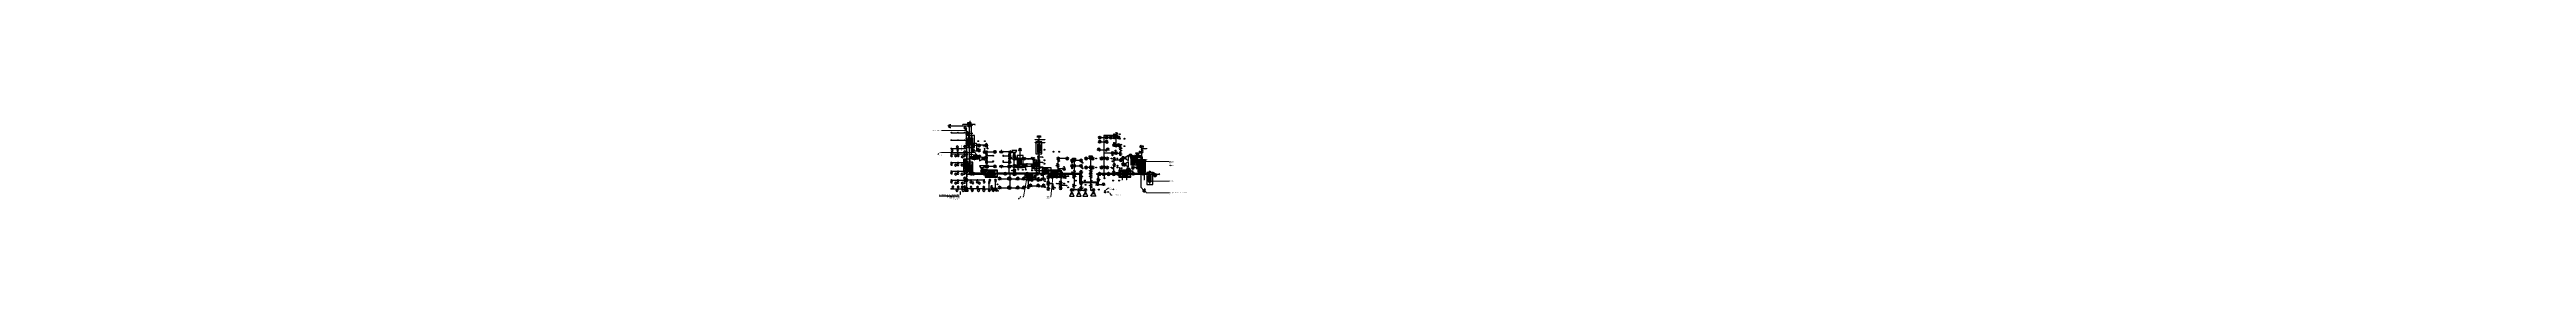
# Model space of a CAD drawing. Extents: x -17670 to 21732, y -105 to 1153.
import ezdxf
from ezdxf import colors
from ezdxf.entities.mleader import LeaderData, LeaderLine
from ezdxf.enums import TextEntityAlignment as Align
from ezdxf.math import Vec2, Vec3

# ---------------------------------------------------------------- set-up
doc = ezdxf.new("R2010")
doc.units = 0
doc.header["$LTSCALE"] = 48
doc.header["$MEASUREMENT"] = 0
doc.linetypes.add('PHANTOM', pattern=[2.5, 1.25, -0.25, 0.25, -0.25, 0.25, -0.25])
for name, color, linetype in [('0 @ 1 (1)', 7, 'Continuous'), ('0 @ 1 (2)', 7, 'Continuous'), ('0 @ 12', 7, 'Continuous'), ('0 @ 128', 7, 'Continuous'), ('0 @ 16', 7, 'Continuous'), ('0 @ 192', 7, 'Continuous'), ('0 @ 2', 7, 'Continuous'), ('0 @ 24', 7, 'Continuous'), ('0 @ 384', 7, 'Continuous'), ('0 @ 4', 7, 'Continuous'), ('0 @ 48', 7, 'Continuous'), ('0 @ 64', 7, 'Continuous'), ('0 @ 768', 7, 'Continuous'), ('0 @ 8', 7, 'Continuous'), ('0 @ 96', 7, 'Continuous'), ('F-DRNP-N', 6, 'Continuous'), ('F-DRNP-N @ 1 (1)', 6, 'Continuous'), ('F-DRNP-N @ 1 (2)', 6, 'Continuous'), ('F-DRNP-N @ 12', 6, 'Continuous'), ('F-DRNP-N @ 128', 6, 'Continuous'), ('F-DRNP-N @ 16', 6, 'Continuous'), ('F-DRNP-N @ 192', 6, 'Continuous'), ('F-DRNP-N @ 2', 6, 'Continuous'), ('F-DRNP-N @ 24', 6, 'Continuous'), ('F-DRNP-N @ 384', 6, 'Continuous'), ('F-DRNP-N @ 4', 6, 'Continuous'), ('F-DRNP-N @ 48', 6, 'Continuous'), ('F-DRNP-N @ 64', 6, 'Continuous'), ('F-DRNP-N @ 768', 6, 'Continuous'), ('F-DRNP-N @ 8', 6, 'Continuous'), ('F-DRNP-N @ 96', 6, 'Continuous'), ('F-DRYP-N', 3, 'Continuous'), ('F-DRYP-N @ 1 (1)', 3, 'Continuous'), ('F-DRYP-N @ 1 (2)', 3, 'Continuous'), ('F-DRYP-N @ 12', 3, 'Continuous'), ('F-DRYP-N @ 128', 3, 'Continuous'), ('F-DRYP-N @ 16', 3, 'Continuous'), ('F-DRYP-N @ 192', 3, 'Continuous'), ('F-DRYP-N @ 2', 3, 'Continuous'), ('F-DRYP-N @ 24', 3, 'Continuous'), ('F-DRYP-N @ 384', 3, 'Continuous'), ('F-DRYP-N @ 4', 3, 'Continuous'), ('F-DRYP-N @ 48', 3, 'Continuous'), ('F-DRYP-N @ 64', 3, 'Continuous'), ('F-DRYP-N @ 768', 3, 'Continuous'), ('F-DRYP-N @ 8', 3, 'Continuous'), ('F-DRYP-N @ 96', 3, 'Continuous'), ('F-FP-N', 2, 'Continuous'), ('F-FP-N @ 1 (1)', 2, 'Continuous'), ('F-FP-N @ 1 (2)', 2, 'Continuous'), ('F-FP-N @ 12', 2, 'Continuous'), ('F-FP-N @ 128', 2, 'Continuous'), ('F-FP-N @ 16', 2, 'Continuous'), ('F-FP-N @ 192', 2, 'Continuous'), ('F-FP-N @ 2', 2, 'Continuous'), ('F-FP-N @ 24', 2, 'Continuous'), ('F-FP-N @ 384', 2, 'Continuous'), ('F-FP-N @ 4', 2, 'Continuous'), ('F-FP-N @ 48', 2, 'Continuous'), ('F-FP-N @ 64', 2, 'Continuous'), ('F-FP-N @ 768', 2, 'Continuous'), ('F-FP-N @ 8', 2, 'Continuous'), ('F-FP-N @ 96', 2, 'Continuous'), ('F-HYDR-N', 2, 'Continuous'), ('F-HYDR-N @ 128', 2, 'Continuous'), ('F-PC-N', 1, 'Continuous'), ('F-PC-N @ 128', 1, 'Continuous'), ('F-SPRK-HEAD-N', 2, 'Continuous'), ('F-SPRK-HEAD-N @ 1 (1)', 2, 'Continuous'), ('F-SPRK-HEAD-N @ 1 (2)', 2, 'Continuous'), ('F-SPRK-HEAD-N @ 12', 2, 'Continuous'), ('F-SPRK-HEAD-N @ 128', 2, 'Continuous'), ('F-SPRK-HEAD-N @ 16', 2, 'Continuous'), ('F-SPRK-HEAD-N @ 192', 2, 'Continuous'), ('F-SPRK-HEAD-N @ 2', 2, 'Continuous'), ('F-SPRK-HEAD-N @ 24', 2, 'Continuous'), ('F-SPRK-HEAD-N @ 384', 2, 'Continuous'), ('F-SPRK-HEAD-N @ 4', 2, 'Continuous'), ('F-SPRK-HEAD-N @ 48', 2, 'Continuous'), ('F-SPRK-HEAD-N @ 64', 2, 'Continuous'), ('F-SPRK-HEAD-N @ 768', 2, 'Continuous'), ('F-SPRK-HEAD-N @ 8', 2, 'Continuous'), ('F-SPRK-HEAD-N @ 96', 2, 'Continuous'), ('F-SPRN-N', 1, 'Continuous'), ('F-SPRN-N @ 1 (1)', 1, 'Continuous'), ('F-SPRN-N @ 1 (2)', 1, 'Continuous'), ('F-SPRN-N @ 12', 1, 'Continuous'), ('F-SPRN-N @ 128', 1, 'Continuous'), ('F-SPRN-N @ 16', 1, 'Continuous'), ('F-SPRN-N @ 192', 1, 'Continuous'), ('F-SPRN-N @ 2', 1, 'Continuous'), ('F-SPRN-N @ 24', 1, 'Continuous'), ('F-SPRN-N @ 384', 1, 'Continuous'), ('F-SPRN-N @ 4', 1, 'Continuous'), ('F-SPRN-N @ 48', 1, 'Continuous'), ('F-SPRN-N @ 64', 1, 'Continuous'), ('F-SPRN-N @ 768', 1, 'Continuous'), ('F-SPRN-N @ 8', 1, 'Continuous'), ('F-SPRN-N @ 96', 1, 'Continuous')]:
    doc.layers.add(name, color=color, linetype=linetype)
doc.layers.add('G-ANNO-TEXT', color=70, linetype='Continuous', lineweight=0)
doc.styles.add('Arial', font='arial.ttf')
doc.dimstyles.new('Loop128', dxfattribs={"dimscale": 0, "dimtxt": 0.09375, "dimasz": 0.03125, "dimexe": 0.0625, "dimexo": 0.0625, "dimgap": 0.09375, "dimtad": 1, "dimdec": 4, "dimzin": 3, "dimdsep": 46, "dimlunit": 4, "dimtxsty": 'Arial', "dimblk": 'OBLIQUE', "dimcen": 0.09375, "dimdle": 0.0625, "dimclrd": 256, "dimclre": 256, "dimclrt": 256, "dimadec": 4, "dimazin": 0, "dimtfac": 0.8, "dimtdec": 4, "dimtix": 1, "dimtofl": 0, "dimtmove": 1, "dimatfit": 0, "dimldrblk": 'LeaderNoteBlock', "dimfxl": 1, "dimfrac": 1, "dimtolj": 1, "dimtzin": 0, "dimlwd": -1, "dimlwe": -1, "dimarcsym": 0})

# ---------------------------------------------------------------- blocks, each defined once
blk = doc.blocks.new('*U5')
h = blk.add_hatch()
h.set_pattern_fill('ANSI31', color=256, scale=0.025, angle=135)
edge = h.paths.add_edge_path()
edge.add_arc((0, 0), 0.0313, 0, 360)
blk.add_circle((0, 0), 0.0312)
blk = doc.blocks.new('*U1216')
at = {"layer": 'F-FP-N @ 1 (1)'}
blk.add_blockref('*U5', (-84, 292), dxfattribs=at)
at = {"layer": 'F-FP-N @ 1 (2)'}
blk.add_blockref('*U5', (-84, 292), dxfattribs=at)
at = {"layer": 'F-FP-N @ 12', "xscale": 12, "yscale": 12, "zscale": 12}
blk.add_blockref('*U5', (-84, 292), dxfattribs=at)
at = {"layer": 'F-FP-N @ 128', "xscale": 128, "yscale": 128, "zscale": 128}
blk.add_blockref('*U5', (-168, 168), dxfattribs=at)
at = {"layer": 'F-FP-N @ 16', "xscale": 16, "yscale": 16, "zscale": 16}
blk.add_blockref('*U5', (-84, 292), dxfattribs=at)
at = {"layer": 'F-FP-N @ 192', "xscale": 192, "yscale": 192, "zscale": 192}
blk.add_blockref('*U5', (-84, 292), dxfattribs=at)
at = {"layer": 'F-FP-N @ 2', "xscale": 2, "yscale": 2, "zscale": 2}
blk.add_blockref('*U5', (-84, 292), dxfattribs=at)
at = {"layer": 'F-FP-N @ 24', "xscale": 24, "yscale": 24, "zscale": 24}
blk.add_blockref('*U5', (-84, 292), dxfattribs=at)
at = {"layer": 'F-FP-N @ 384', "xscale": 384, "yscale": 384, "zscale": 384}
blk.add_blockref('*U5', (-84, 292), dxfattribs=at)
at = {"layer": 'F-FP-N @ 4', "xscale": 4, "yscale": 4, "zscale": 4}
blk.add_blockref('*U5', (-84, 292), dxfattribs=at)
at = {"layer": 'F-FP-N @ 48', "xscale": 48, "yscale": 48, "zscale": 48}
blk.add_blockref('*U5', (-84, 292), dxfattribs=at)
at = {"layer": 'F-FP-N @ 64', "xscale": 64, "yscale": 64, "zscale": 64}
blk.add_blockref('*U5', (-84, 292), dxfattribs=at)
at = {"layer": 'F-FP-N @ 768', "xscale": 768, "yscale": 768, "zscale": 768}
blk.add_blockref('*U5', (-84, 292), dxfattribs=at)
at = {"layer": 'F-FP-N @ 8', "xscale": 8, "yscale": 8, "zscale": 8}
blk.add_blockref('*U5', (-84, 292), dxfattribs=at)
at = {"layer": 'F-FP-N @ 96', "xscale": 96, "yscale": 96, "zscale": 96}
blk.add_blockref('*U5', (-84, 292), dxfattribs=at)
blk = doc.blocks.new('*U8')
blk.add_lwpolyline([(0, 0.031, 0.634258), (0, 0, -0.634258), (0, -0.031)], format="xyb")
blk.add_circle((0, 0), 0.0312)
blk = doc.blocks.new('*U1217')
at = {"layer": 'F-FP-N @ 1 (1)'}
blk.add_blockref('*U8', (-2896, 584), dxfattribs=at)
at = {"layer": 'F-FP-N @ 1 (2)'}
blk.add_blockref('*U8', (-2896, 584), dxfattribs=at)
at = {"layer": 'F-FP-N @ 12', "xscale": 12, "yscale": 12, "zscale": 12}
blk.add_blockref('*U8', (-2896, 584), dxfattribs=at)
at = {"layer": 'F-FP-N @ 128', "xscale": 128, "yscale": 128, "zscale": 128}
blk.add_blockref('*U8', (-2896, 584), dxfattribs=at)
at = {"layer": 'F-FP-N @ 16', "xscale": 16, "yscale": 16, "zscale": 16}
blk.add_blockref('*U8', (-2896, 584), dxfattribs=at)
at = {"layer": 'F-FP-N @ 192', "xscale": 192, "yscale": 192, "zscale": 192}
blk.add_blockref('*U8', (-2896, 584), dxfattribs=at)
at = {"layer": 'F-FP-N @ 2', "xscale": 2, "yscale": 2, "zscale": 2}
blk.add_blockref('*U8', (-2896, 584), dxfattribs=at)
at = {"layer": 'F-FP-N @ 24', "xscale": 24, "yscale": 24, "zscale": 24}
blk.add_blockref('*U8', (-2896, 584), dxfattribs=at)
at = {"layer": 'F-FP-N @ 384', "xscale": 384, "yscale": 384, "zscale": 384}
blk.add_blockref('*U8', (-2896, 584), dxfattribs=at)
at = {"layer": 'F-FP-N @ 4', "xscale": 4, "yscale": 4, "zscale": 4}
blk.add_blockref('*U8', (-2896, 584), dxfattribs=at)
at = {"layer": 'F-FP-N @ 48', "xscale": 48, "yscale": 48, "zscale": 48}
blk.add_blockref('*U8', (-2896, 584), dxfattribs=at)
at = {"layer": 'F-FP-N @ 64', "xscale": 64, "yscale": 64, "zscale": 64}
blk.add_blockref('*U8', (-2896, 584), dxfattribs=at)
at = {"layer": 'F-FP-N @ 768', "xscale": 768, "yscale": 768, "zscale": 768}
blk.add_blockref('*U8', (-2896, 584), dxfattribs=at)
at = {"layer": 'F-FP-N @ 8', "xscale": 8, "yscale": 8, "zscale": 8}
blk.add_blockref('*U8', (-2896, 584), dxfattribs=at)
at = {"layer": 'F-FP-N @ 96', "xscale": 96, "yscale": 96, "zscale": 96}
blk.add_blockref('*U8', (-2896, 584), dxfattribs=at)
blk = doc.blocks.new('*U10')
at = {"color": 0}
for p, q in [((0.1, -0.04), (0.1, 0.04)), ((0.06, 0), (0.1, 0))]:
    blk.add_line(p, q, dxfattribs=at)
for points in [[(-0.06, 0.04), (0, 0), (-0.06, -0.04)], [(0.06, 0.04), (0, 0), (0.06, -0.04)]]:
    blk.add_lwpolyline(points, close=True, dxfattribs=at)
blk = doc.blocks.new('*U11')
h = blk.add_hatch()
h.set_pattern_fill('ANSI31', color=256, scale=0.25)
h.set_pattern_definition([(45, (-0.016827, -0.005125), (-0.022097, 0.022097), [])])
h.paths.add_polyline_path([(0.09375, 0.0625), (-0.09375, 0.0625), (-0.09375, -0.0625), (0.09375, -0.0625)])
blk.add_lwpolyline([(-0.09375, 0.0625), (0.09375, 0.0625), (0.09375, -0.0625), (-0.09375, -0.0625)], close=True)
blk = doc.blocks.new('*U1218')
at = {"layer": 'F-FP-N @ 1 (1)', "rotation": 89.99999999999999}
blk.add_blockref('*U11', (-416, 520), dxfattribs=at)
at = {"layer": 'F-FP-N @ 1 (2)', "rotation": 89.99999999999999}
blk.add_blockref('*U11', (-416, 520), dxfattribs=at)
at = {"layer": 'F-FP-N @ 12', "xscale": 12.00000000000001, "yscale": 12.00000000000001, "zscale": 12.00000000000001, "rotation": 89.99999999999999}
blk.add_blockref('*U11', (-416, 520), dxfattribs=at)
at = {"layer": 'F-FP-N @ 128', "xscale": 128.0000000000001, "yscale": 128.0000000000001, "zscale": 128.0000000000001, "rotation": 89.99999999999999}
blk.add_blockref('*U11', (-388, 528), dxfattribs=at)
at = {"layer": 'F-FP-N @ 16', "xscale": 16.00000000000001, "yscale": 16.00000000000001, "zscale": 16.00000000000001, "rotation": 89.99999999999999}
blk.add_blockref('*U11', (-416, 520), dxfattribs=at)
at = {"layer": 'F-FP-N @ 192', "xscale": 192.0000000000001, "yscale": 192.0000000000001, "zscale": 192.0000000000001, "rotation": 89.99999999999999}
blk.add_blockref('*U11', (-416, 520), dxfattribs=at)
at = {"layer": 'F-FP-N @ 2', "xscale": 2.000000000000001, "yscale": 2.000000000000001, "zscale": 2.000000000000001, "rotation": 89.99999999999999}
blk.add_blockref('*U11', (-416, 520), dxfattribs=at)
at = {"layer": 'F-FP-N @ 24', "xscale": 24.00000000000002, "yscale": 24.00000000000002, "zscale": 24.00000000000002, "rotation": 89.99999999999999}
blk.add_blockref('*U11', (-416, 520), dxfattribs=at)
at = {"layer": 'F-FP-N @ 384', "xscale": 384.0000000000003, "yscale": 384.0000000000003, "zscale": 384.0000000000003, "rotation": 89.99999999999999}
blk.add_blockref('*U11', (-416, 520), dxfattribs=at)
at = {"layer": 'F-FP-N @ 4', "xscale": 4.000000000000003, "yscale": 4.000000000000003, "zscale": 4.000000000000003, "rotation": 89.99999999999999}
blk.add_blockref('*U11', (-416, 520), dxfattribs=at)
at = {"layer": 'F-FP-N @ 48', "xscale": 48.00000000000004, "yscale": 48.00000000000004, "zscale": 48.00000000000004, "rotation": 89.99999999999999}
blk.add_blockref('*U11', (-416, 520), dxfattribs=at)
at = {"layer": 'F-FP-N @ 64', "xscale": 64.00000000000004, "yscale": 64.00000000000004, "zscale": 64.00000000000004, "rotation": 89.99999999999999}
blk.add_blockref('*U11', (-416, 520), dxfattribs=at)
at = {"layer": 'F-FP-N @ 768', "xscale": 768.0000000000006, "yscale": 768.0000000000006, "zscale": 768.0000000000006, "rotation": 89.99999999999999}
blk.add_blockref('*U11', (-416, 520), dxfattribs=at)
at = {"layer": 'F-FP-N @ 8', "xscale": 8.000000000000005, "yscale": 8.000000000000005, "zscale": 8.000000000000005, "rotation": 89.99999999999999}
blk.add_blockref('*U11', (-416, 520), dxfattribs=at)
at = {"layer": 'F-FP-N @ 96', "xscale": 96, "yscale": 96, "zscale": 96, "rotation": 90}
blk.add_blockref('*U11', (-416, 520), dxfattribs=at)
blk = doc.blocks.new('*U7')
blk.add_circle((0, 0), 0.0312)
blk = doc.blocks.new('*U1219')
at = {"layer": 'F-FP-N @ 1 (1)'}
blk.add_blockref('*U7', (-448, 584), dxfattribs=at)
at = {"layer": 'F-FP-N @ 1 (2)'}
blk.add_blockref('*U7', (-448, 584), dxfattribs=at)
at = {"layer": 'F-FP-N @ 12', "xscale": 12, "yscale": 12, "zscale": 12}
blk.add_blockref('*U7', (-448, 584), dxfattribs=at)
at = {"layer": 'F-FP-N @ 128', "xscale": 128, "yscale": 128, "zscale": 128}
blk.add_blockref('*U7', (-448, 584), dxfattribs=at)
at = {"layer": 'F-FP-N @ 16', "xscale": 16, "yscale": 16, "zscale": 16}
blk.add_blockref('*U7', (-448, 584), dxfattribs=at)
at = {"layer": 'F-FP-N @ 192', "xscale": 192, "yscale": 192, "zscale": 192}
blk.add_blockref('*U7', (-448, 584), dxfattribs=at)
at = {"layer": 'F-FP-N @ 2', "xscale": 2, "yscale": 2, "zscale": 2}
blk.add_blockref('*U7', (-448, 584), dxfattribs=at)
at = {"layer": 'F-FP-N @ 24', "xscale": 24, "yscale": 24, "zscale": 24}
blk.add_blockref('*U7', (-448, 584), dxfattribs=at)
at = {"layer": 'F-FP-N @ 384', "xscale": 384, "yscale": 384, "zscale": 384}
blk.add_blockref('*U7', (-448, 584), dxfattribs=at)
at = {"layer": 'F-FP-N @ 4', "xscale": 4, "yscale": 4, "zscale": 4}
blk.add_blockref('*U7', (-448, 584), dxfattribs=at)
at = {"layer": 'F-FP-N @ 48', "xscale": 48, "yscale": 48, "zscale": 48}
blk.add_blockref('*U7', (-448, 584), dxfattribs=at)
at = {"layer": 'F-FP-N @ 64', "xscale": 64, "yscale": 64, "zscale": 64}
blk.add_blockref('*U7', (-448, 584), dxfattribs=at)
at = {"layer": 'F-FP-N @ 768', "xscale": 768, "yscale": 768, "zscale": 768}
blk.add_blockref('*U7', (-448, 584), dxfattribs=at)
at = {"layer": 'F-FP-N @ 8', "xscale": 8, "yscale": 8, "zscale": 8}
blk.add_blockref('*U7', (-448, 584), dxfattribs=at)
at = {"layer": 'F-FP-N @ 96', "xscale": 96, "yscale": 96, "zscale": 96}
blk.add_blockref('*U7', (-448, 584), dxfattribs=at)
blk = doc.blocks.new('*U1220')
at = {"layer": 'F-DRNP-N @ 1 (1)'}
blk.add_blockref('*U7', (-448, 572), dxfattribs=at)
at = {"layer": 'F-DRNP-N @ 1 (2)'}
blk.add_blockref('*U7', (-448, 572), dxfattribs=at)
at = {"layer": 'F-DRNP-N @ 12', "xscale": 12, "yscale": 12, "zscale": 12}
blk.add_blockref('*U7', (-448, 572), dxfattribs=at)
at = {"layer": 'F-DRNP-N @ 128', "xscale": 128, "yscale": 128, "zscale": 128}
blk.add_blockref('*U7', (-448, 572), dxfattribs=at)
at = {"layer": 'F-DRNP-N @ 16', "xscale": 16, "yscale": 16, "zscale": 16}
blk.add_blockref('*U7', (-448, 572), dxfattribs=at)
at = {"layer": 'F-DRNP-N @ 192', "xscale": 192, "yscale": 192, "zscale": 192}
blk.add_blockref('*U7', (-448, 572), dxfattribs=at)
at = {"layer": 'F-DRNP-N @ 2', "xscale": 2, "yscale": 2, "zscale": 2}
blk.add_blockref('*U7', (-448, 572), dxfattribs=at)
at = {"layer": 'F-DRNP-N @ 24', "xscale": 24, "yscale": 24, "zscale": 24}
blk.add_blockref('*U7', (-448, 572), dxfattribs=at)
at = {"layer": 'F-DRNP-N @ 384', "xscale": 384, "yscale": 384, "zscale": 384}
blk.add_blockref('*U7', (-448, 572), dxfattribs=at)
at = {"layer": 'F-DRNP-N @ 4', "xscale": 4, "yscale": 4, "zscale": 4}
blk.add_blockref('*U7', (-448, 572), dxfattribs=at)
at = {"layer": 'F-DRNP-N @ 48', "xscale": 48, "yscale": 48, "zscale": 48}
blk.add_blockref('*U7', (-448, 572), dxfattribs=at)
at = {"layer": 'F-DRNP-N @ 64', "xscale": 64, "yscale": 64, "zscale": 64}
blk.add_blockref('*U7', (-448, 572), dxfattribs=at)
at = {"layer": 'F-DRNP-N @ 768', "xscale": 768, "yscale": 768, "zscale": 768}
blk.add_blockref('*U7', (-448, 572), dxfattribs=at)
at = {"layer": 'F-DRNP-N @ 8', "xscale": 8, "yscale": 8, "zscale": 8}
blk.add_blockref('*U7', (-448, 572), dxfattribs=at)
at = {"layer": 'F-DRNP-N @ 96', "xscale": 96, "yscale": 96, "zscale": 96}
blk.add_blockref('*U7', (-448, 572), dxfattribs=at)
blk = doc.blocks.new('*U1221')
at = {"layer": 'F-DRNP-N @ 1 (1)'}
blk.add_blockref('*U8', (-2896, 572), dxfattribs=at)
at = {"layer": 'F-DRNP-N @ 1 (2)'}
blk.add_blockref('*U8', (-2896, 572), dxfattribs=at)
at = {"layer": 'F-DRNP-N @ 12', "xscale": 12, "yscale": 12, "zscale": 12}
blk.add_blockref('*U8', (-2896, 572), dxfattribs=at)
at = {"layer": 'F-DRNP-N @ 128', "xscale": 128, "yscale": 128, "zscale": 128}
blk.add_blockref('*U8', (-2896, 572), dxfattribs=at)
at = {"layer": 'F-DRNP-N @ 16', "xscale": 16, "yscale": 16, "zscale": 16}
blk.add_blockref('*U8', (-2896, 572), dxfattribs=at)
at = {"layer": 'F-DRNP-N @ 192', "xscale": 192, "yscale": 192, "zscale": 192}
blk.add_blockref('*U8', (-2896, 572), dxfattribs=at)
at = {"layer": 'F-DRNP-N @ 2', "xscale": 2, "yscale": 2, "zscale": 2}
blk.add_blockref('*U8', (-2896, 572), dxfattribs=at)
at = {"layer": 'F-DRNP-N @ 24', "xscale": 24, "yscale": 24, "zscale": 24}
blk.add_blockref('*U8', (-2896, 572), dxfattribs=at)
at = {"layer": 'F-DRNP-N @ 384', "xscale": 384, "yscale": 384, "zscale": 384}
blk.add_blockref('*U8', (-2896, 572), dxfattribs=at)
at = {"layer": 'F-DRNP-N @ 4', "xscale": 4, "yscale": 4, "zscale": 4}
blk.add_blockref('*U8', (-2896, 572), dxfattribs=at)
at = {"layer": 'F-DRNP-N @ 48', "xscale": 48, "yscale": 48, "zscale": 48}
blk.add_blockref('*U8', (-2896, 572), dxfattribs=at)
at = {"layer": 'F-DRNP-N @ 64', "xscale": 64, "yscale": 64, "zscale": 64}
blk.add_blockref('*U8', (-2896, 572), dxfattribs=at)
at = {"layer": 'F-DRNP-N @ 768', "xscale": 768, "yscale": 768, "zscale": 768}
blk.add_blockref('*U8', (-2896, 572), dxfattribs=at)
at = {"layer": 'F-DRNP-N @ 8', "xscale": 8, "yscale": 8, "zscale": 8}
blk.add_blockref('*U8', (-2896, 572), dxfattribs=at)
at = {"layer": 'F-DRNP-N @ 96', "xscale": 96, "yscale": 96, "zscale": 96}
blk.add_blockref('*U8', (-2896, 572), dxfattribs=at)
blk = doc.blocks.new('*U12')
at = {"linetype": 'Continuous'}
blk.add_arc((0, 0), 0.0311, 232.567, 127.433, dxfattribs=at)
blk = doc.blocks.new('*U1222')
at = {"layer": 'F-FP-N @ 1 (1)', "rotation": 89.99999999999999}
blk.add_blockref('*U12', (-476, 600), dxfattribs=at)
at = {"layer": 'F-FP-N @ 1 (2)', "rotation": 89.99999999999999}
blk.add_blockref('*U12', (-476, 600), dxfattribs=at)
at = {"layer": 'F-FP-N @ 12', "xscale": 12.00000000000001, "yscale": 12.00000000000001, "zscale": 12.00000000000001, "rotation": 89.99999999999999}
blk.add_blockref('*U12', (-476, 600), dxfattribs=at)
at = {"layer": 'F-FP-N @ 128', "xscale": 128.0000000000001, "yscale": 128.0000000000001, "zscale": 128.0000000000001, "rotation": 89.99999999999999}
blk.add_blockref('*U12', (-476, 600), dxfattribs=at)
at = {"layer": 'F-FP-N @ 16', "xscale": 16.00000000000001, "yscale": 16.00000000000001, "zscale": 16.00000000000001, "rotation": 89.99999999999999}
blk.add_blockref('*U12', (-476, 600), dxfattribs=at)
at = {"layer": 'F-FP-N @ 192', "xscale": 192.0000000000002, "yscale": 192.0000000000002, "zscale": 192.0000000000002, "rotation": 89.99999999999999}
blk.add_blockref('*U12', (-476, 600), dxfattribs=at)
at = {"layer": 'F-FP-N @ 2', "xscale": 2.000000000000002, "yscale": 2.000000000000002, "zscale": 2.000000000000002, "rotation": 89.99999999999999}
blk.add_blockref('*U12', (-476, 600), dxfattribs=at)
at = {"layer": 'F-FP-N @ 24', "xscale": 24.00000000000002, "yscale": 24.00000000000002, "zscale": 24.00000000000002, "rotation": 89.99999999999999}
blk.add_blockref('*U12', (-476, 600), dxfattribs=at)
at = {"layer": 'F-FP-N @ 384', "xscale": 384.0000000000003, "yscale": 384.0000000000003, "zscale": 384.0000000000003, "rotation": 89.99999999999999}
blk.add_blockref('*U12', (-476, 600), dxfattribs=at)
at = {"layer": 'F-FP-N @ 4', "xscale": 4.000000000000004, "yscale": 4.000000000000004, "zscale": 4.000000000000004, "rotation": 89.99999999999999}
blk.add_blockref('*U12', (-476, 600), dxfattribs=at)
at = {"layer": 'F-FP-N @ 48', "xscale": 48.00000000000004, "yscale": 48.00000000000004, "zscale": 48.00000000000004, "rotation": 89.99999999999999}
blk.add_blockref('*U12', (-476, 600), dxfattribs=at)
at = {"layer": 'F-FP-N @ 64', "xscale": 64.00000000000006, "yscale": 64.00000000000006, "zscale": 64.00000000000006, "rotation": 89.99999999999999}
blk.add_blockref('*U12', (-476, 600), dxfattribs=at)
at = {"layer": 'F-FP-N @ 768', "xscale": 768.0000000000007, "yscale": 768.0000000000007, "zscale": 768.0000000000007, "rotation": 89.99999999999999}
blk.add_blockref('*U12', (-476, 600), dxfattribs=at)
at = {"layer": 'F-FP-N @ 8', "xscale": 8.000000000000007, "yscale": 8.000000000000007, "zscale": 8.000000000000007, "rotation": 89.99999999999999}
blk.add_blockref('*U12', (-476, 600), dxfattribs=at)
at = {"layer": 'F-FP-N @ 96', "xscale": 96.00000000000009, "yscale": 96.00000000000009, "zscale": 96.00000000000009, "rotation": 89.99999999999999}
blk.add_blockref('*U12', (-476, 600), dxfattribs=at)
blk = doc.blocks.new('*U14')
at = {"linetype": 'Continuous'}
blk.add_line((-0.062, 0.031), (-0.062, -0.031), dxfattribs=at)
blk.add_line((0.062, 0.031), (0.062, -0.031))
for points in [[(-0.062, -0.031), (0, 0), (-0.062, 0.031)], [(-0.031, 0.016), (0, 0.065), (0.031, 0.016)], [(-0.031, 0.065), (0.031, 0.065)], [(0, 0.075), (0, 0)], [(0.062, -0.031), (0, 0), (0.062, 0.031)]]:
    blk.add_lwpolyline(points)
blk = doc.blocks.new('*U1223')
at = {"layer": 'F-FP-N @ 1 (1)'}
blk.add_blockref('*U14', (-360, 584), dxfattribs=at)
at = {"layer": 'F-FP-N @ 1 (2)'}
blk.add_blockref('*U14', (-360, 584), dxfattribs=at)
at = {"layer": 'F-FP-N @ 12', "xscale": 12, "yscale": 12, "zscale": 12}
blk.add_blockref('*U14', (-360, 584), dxfattribs=at)
at = {"layer": 'F-FP-N @ 128', "xscale": 128, "yscale": 128, "zscale": 128}
blk.add_blockref('*U14', (-360, 584), dxfattribs=at)
at = {"layer": 'F-FP-N @ 16', "xscale": 16, "yscale": 16, "zscale": 16}
blk.add_blockref('*U14', (-360, 584), dxfattribs=at)
at = {"layer": 'F-FP-N @ 192', "xscale": 192, "yscale": 192, "zscale": 192}
blk.add_blockref('*U14', (-360, 584), dxfattribs=at)
at = {"layer": 'F-FP-N @ 2', "xscale": 2, "yscale": 2, "zscale": 2}
blk.add_blockref('*U14', (-360, 584), dxfattribs=at)
at = {"layer": 'F-FP-N @ 24', "xscale": 24, "yscale": 24, "zscale": 24}
blk.add_blockref('*U14', (-360, 584), dxfattribs=at)
at = {"layer": 'F-FP-N @ 384', "xscale": 384, "yscale": 384, "zscale": 384}
blk.add_blockref('*U14', (-360, 584), dxfattribs=at)
at = {"layer": 'F-FP-N @ 4', "xscale": 4, "yscale": 4, "zscale": 4}
blk.add_blockref('*U14', (-360, 584), dxfattribs=at)
at = {"layer": 'F-FP-N @ 48', "xscale": 48, "yscale": 48, "zscale": 48}
blk.add_blockref('*U14', (-360, 584), dxfattribs=at)
at = {"layer": 'F-FP-N @ 64', "xscale": 64, "yscale": 64, "zscale": 64}
blk.add_blockref('*U14', (-360, 584), dxfattribs=at)
at = {"layer": 'F-FP-N @ 768', "xscale": 768, "yscale": 768, "zscale": 768}
blk.add_blockref('*U14', (-360, 584), dxfattribs=at)
at = {"layer": 'F-FP-N @ 8', "xscale": 8, "yscale": 8, "zscale": 8}
blk.add_blockref('*U14', (-360, 584), dxfattribs=at)
at = {"layer": 'F-FP-N @ 96', "xscale": 96, "yscale": 96, "zscale": 96}
blk.add_blockref('*U14', (-360, 584), dxfattribs=at)
blk = doc.blocks.new('*U16')
at = {"layer": 'DEFPOINTS'}
blk.add_lwpolyline([(-0.125, -0.0625), (0.125, -0.0625), (0.125, 0.0625), (-0.125, 0.0625)], close=True, dxfattribs=at)
at = {"style": 'Arial'}
blk.add_text('FP', height=0.07812, dxfattribs=at).set_placement((0, 0), align=Align.MIDDLE)
blk = doc.blocks.new('*U1225')
at = {"layer": 'F-FP-N @ 1 (1)', "linetype": 'ByBlock', "lineweight": -2, "rotation": 90.00000000000001}
blk.add_blockref('*U16', (-168, 236), dxfattribs=at)
at = {"layer": 'F-FP-N @ 128', "linetype": 'ByBlock', "lineweight": -2, "xscale": 128.0000000000001, "yscale": 128.0000000000001, "zscale": 128.0000000000001, "rotation": 90}
blk.add_blockref('*U16', (-168, 236), dxfattribs=at)
at = {"layer": 'F-FP-N @ 192', "linetype": 'ByBlock', "lineweight": -2, "xscale": 192.0000000000001, "yscale": 192.0000000000001, "zscale": 192.0000000000001, "rotation": 90}
blk.add_blockref('*U16', (-168, 236), dxfattribs=at)
at = {"layer": 'F-FP-N @ 384', "linetype": 'ByBlock', "lineweight": -2, "xscale": 384.0000000000003, "yscale": 384.0000000000003, "zscale": 384.0000000000003, "rotation": 90}
blk.add_blockref('*U16', (-168, 236), dxfattribs=at)
at = {"layer": 'F-FP-N @ 48', "linetype": 'ByBlock', "lineweight": -2, "xscale": 48.00000000000004, "yscale": 48.00000000000004, "zscale": 48.00000000000004, "rotation": 90}
blk.add_blockref('*U16', (-168, 236), dxfattribs=at)
at = {"layer": 'F-FP-N @ 64', "linetype": 'ByBlock', "lineweight": -2, "xscale": 64.00000000000004, "yscale": 64.00000000000004, "zscale": 64.00000000000004, "rotation": 90}
blk.add_blockref('*U16', (-168, 236), dxfattribs=at)
at = {"layer": 'F-FP-N @ 768', "linetype": 'ByBlock', "lineweight": -2, "xscale": 768.0000000000006, "yscale": 768.0000000000006, "zscale": 768.0000000000006, "rotation": 90}
blk.add_blockref('*U16', (-168, 236), dxfattribs=at)
at = {"layer": 'F-FP-N @ 96', "linetype": 'ByBlock', "lineweight": -2, "xscale": 96.00000000000007, "yscale": 96.00000000000007, "zscale": 96.00000000000007, "rotation": 90}
blk.add_blockref('*U16', (-168, 236), dxfattribs=at)
blk = doc.blocks.new('*U1227')
at = {"layer": 'F-DRNP-N @ 1 (1)', "rotation": 315}
blk.add_blockref('*U12', (-260, 48), dxfattribs=at)
at = {"layer": 'F-DRNP-N @ 1 (2)', "rotation": 315}
blk.add_blockref('*U12', (-260, 48), dxfattribs=at)
at = {"layer": 'F-DRNP-N @ 12', "xscale": 12, "yscale": 12, "zscale": 12, "rotation": 315}
blk.add_blockref('*U12', (-260, 48), dxfattribs=at)
at = {"layer": 'F-DRNP-N @ 128', "xscale": 128, "yscale": 128, "zscale": 128, "rotation": 315}
blk.add_blockref('*U12', (-260, 48), dxfattribs=at)
at = {"layer": 'F-DRNP-N @ 16', "xscale": 16, "yscale": 16, "zscale": 16, "rotation": 315}
blk.add_blockref('*U12', (-260, 48), dxfattribs=at)
at = {"layer": 'F-DRNP-N @ 192', "xscale": 192, "yscale": 192, "zscale": 192, "rotation": 315}
blk.add_blockref('*U12', (-260, 48), dxfattribs=at)
at = {"layer": 'F-DRNP-N @ 2', "xscale": 2, "yscale": 2, "zscale": 2, "rotation": 315}
blk.add_blockref('*U12', (-260, 48), dxfattribs=at)
at = {"layer": 'F-DRNP-N @ 24', "xscale": 24, "yscale": 24, "zscale": 24, "rotation": 315}
blk.add_blockref('*U12', (-260, 48), dxfattribs=at)
at = {"layer": 'F-DRNP-N @ 384', "xscale": 383.9999999999999, "yscale": 383.9999999999999, "zscale": 383.9999999999999, "rotation": 315}
blk.add_blockref('*U12', (-260, 48), dxfattribs=at)
at = {"layer": 'F-DRNP-N @ 4', "xscale": 4, "yscale": 4, "zscale": 4, "rotation": 315}
blk.add_blockref('*U12', (-260, 48), dxfattribs=at)
at = {"layer": 'F-DRNP-N @ 48', "xscale": 47.99999999999999, "yscale": 47.99999999999999, "zscale": 47.99999999999999, "rotation": 315}
blk.add_blockref('*U12', (-260, 48), dxfattribs=at)
at = {"layer": 'F-DRNP-N @ 64', "xscale": 64, "yscale": 64, "zscale": 64, "rotation": 315}
blk.add_blockref('*U12', (-260, 48), dxfattribs=at)
at = {"layer": 'F-DRNP-N @ 768', "xscale": 767.9999999999999, "yscale": 767.9999999999999, "zscale": 767.9999999999999, "rotation": 315}
blk.add_blockref('*U12', (-260, 48), dxfattribs=at)
at = {"layer": 'F-DRNP-N @ 8', "xscale": 8, "yscale": 8, "zscale": 8, "rotation": 315}
blk.add_blockref('*U12', (-260, 48), dxfattribs=at)
at = {"layer": 'F-DRNP-N @ 96', "xscale": 95.99999999999999, "yscale": 95.99999999999999, "zscale": 95.99999999999999, "rotation": 315}
blk.add_blockref('*U12', (-260, 48), dxfattribs=at)
blk = doc.blocks.new('*U1228')
at = {"layer": 'F-DRNP-N @ 1 (1)', "rotation": 180}
blk.add_blockref('*U12', (-3348, 1072), dxfattribs=at)
at = {"layer": 'F-DRNP-N @ 1 (2)', "rotation": 180}
blk.add_blockref('*U12', (-3348, 1072), dxfattribs=at)
at = {"layer": 'F-DRNP-N @ 12', "xscale": 12, "yscale": 12, "zscale": 12, "rotation": 180}
blk.add_blockref('*U12', (-3348, 1072), dxfattribs=at)
at = {"layer": 'F-DRNP-N @ 128', "xscale": 128, "yscale": 128, "zscale": 128, "rotation": 180}
blk.add_blockref('*U12', (-3348, 1072), dxfattribs=at)
at = {"layer": 'F-DRNP-N @ 16', "xscale": 16, "yscale": 16, "zscale": 16, "rotation": 180}
blk.add_blockref('*U12', (-3348, 1072), dxfattribs=at)
at = {"layer": 'F-DRNP-N @ 192', "xscale": 192, "yscale": 192, "zscale": 192, "rotation": 180}
blk.add_blockref('*U12', (-3348, 1072), dxfattribs=at)
at = {"layer": 'F-DRNP-N @ 2', "xscale": 2, "yscale": 2, "zscale": 2, "rotation": 180}
blk.add_blockref('*U12', (-3348, 1072), dxfattribs=at)
at = {"layer": 'F-DRNP-N @ 24', "xscale": 24, "yscale": 24, "zscale": 24, "rotation": 180}
blk.add_blockref('*U12', (-3348, 1072), dxfattribs=at)
at = {"layer": 'F-DRNP-N @ 384', "xscale": 384, "yscale": 384, "zscale": 384, "rotation": 180}
blk.add_blockref('*U12', (-3348, 1072), dxfattribs=at)
at = {"layer": 'F-DRNP-N @ 4', "xscale": 4, "yscale": 4, "zscale": 4, "rotation": 180}
blk.add_blockref('*U12', (-3348, 1072), dxfattribs=at)
at = {"layer": 'F-DRNP-N @ 48', "xscale": 48, "yscale": 48, "zscale": 48, "rotation": 180}
blk.add_blockref('*U12', (-3348, 1072), dxfattribs=at)
at = {"layer": 'F-DRNP-N @ 64', "xscale": 64, "yscale": 64, "zscale": 64, "rotation": 180}
blk.add_blockref('*U12', (-3348, 1072), dxfattribs=at)
at = {"layer": 'F-DRNP-N @ 768', "xscale": 768, "yscale": 768, "zscale": 768, "rotation": 180}
blk.add_blockref('*U12', (-3348, 1072), dxfattribs=at)
at = {"layer": 'F-DRNP-N @ 8', "xscale": 8, "yscale": 8, "zscale": 8, "rotation": 180}
blk.add_blockref('*U12', (-3348, 1072), dxfattribs=at)
at = {"layer": 'F-DRNP-N @ 96', "xscale": 96, "yscale": 96, "zscale": 96, "rotation": 180}
blk.add_blockref('*U12', (-3348, 1072), dxfattribs=at)
blk = doc.blocks.new('*U20')
at = {"linetype": 'Continuous'}
blk.add_lwpolyline([(0, -0.03125), (-0.03125, -0.03125), (-0.03125, 0.03125), (0, 0.03125)], dxfattribs=at)
blk = doc.blocks.new('*U1230')
at = {"layer": 'F-SPRN-N @ 1 (1)', "rotation": 270}
blk.add_blockref('*U20', (-3040, 1108), dxfattribs=at)
at = {"layer": 'F-SPRN-N @ 1 (2)', "rotation": 270}
blk.add_blockref('*U20', (-3040, 1108), dxfattribs=at)
at = {"layer": 'F-SPRN-N @ 12', "xscale": 12, "yscale": 12, "zscale": 12, "rotation": 270}
blk.add_blockref('*U20', (-3040, 1108), dxfattribs=at)
at = {"layer": 'F-SPRN-N @ 128', "xscale": 128, "yscale": 128, "zscale": 128, "rotation": 270}
blk.add_blockref('*U20', (-3040, 1108), dxfattribs=at)
at = {"layer": 'F-SPRN-N @ 16', "xscale": 16, "yscale": 16, "zscale": 16, "rotation": 270}
blk.add_blockref('*U20', (-3040, 1108), dxfattribs=at)
at = {"layer": 'F-SPRN-N @ 192', "xscale": 192, "yscale": 192, "zscale": 192, "rotation": 270}
blk.add_blockref('*U20', (-3040, 1108), dxfattribs=at)
at = {"layer": 'F-SPRN-N @ 2', "xscale": 2, "yscale": 2, "zscale": 2, "rotation": 270}
blk.add_blockref('*U20', (-3040, 1108), dxfattribs=at)
at = {"layer": 'F-SPRN-N @ 24', "xscale": 24, "yscale": 24, "zscale": 24, "rotation": 270}
blk.add_blockref('*U20', (-3040, 1108), dxfattribs=at)
at = {"layer": 'F-SPRN-N @ 384', "xscale": 384, "yscale": 384, "zscale": 384, "rotation": 270}
blk.add_blockref('*U20', (-3040, 1108), dxfattribs=at)
at = {"layer": 'F-SPRN-N @ 4', "xscale": 4, "yscale": 4, "zscale": 4, "rotation": 270}
blk.add_blockref('*U20', (-3040, 1108), dxfattribs=at)
at = {"layer": 'F-SPRN-N @ 48', "xscale": 48, "yscale": 48, "zscale": 48, "rotation": 270}
blk.add_blockref('*U20', (-3040, 1108), dxfattribs=at)
at = {"layer": 'F-SPRN-N @ 64', "xscale": 64, "yscale": 64, "zscale": 64, "rotation": 270}
blk.add_blockref('*U20', (-3040, 1108), dxfattribs=at)
at = {"layer": 'F-SPRN-N @ 768', "xscale": 768, "yscale": 768, "zscale": 768, "rotation": 270}
blk.add_blockref('*U20', (-3040, 1108), dxfattribs=at)
at = {"layer": 'F-SPRN-N @ 8', "xscale": 8, "yscale": 8, "zscale": 8, "rotation": 270}
blk.add_blockref('*U20', (-3040, 1108), dxfattribs=at)
at = {"layer": 'F-SPRN-N @ 96', "xscale": 96, "yscale": 96, "zscale": 96, "rotation": 270}
blk.add_blockref('*U20', (-3040, 1108), dxfattribs=at)
blk = doc.blocks.new('*U1231')
at = {"layer": 'F-SPRN-N @ 1 (1)', "rotation": 270}
blk.add_blockref('*U20', (-296, 732), dxfattribs=at)
at = {"layer": 'F-SPRN-N @ 1 (2)', "rotation": 270}
blk.add_blockref('*U20', (-296, 732), dxfattribs=at)
at = {"layer": 'F-SPRN-N @ 12', "xscale": 12, "yscale": 12, "zscale": 12, "rotation": 270}
blk.add_blockref('*U20', (-296, 732), dxfattribs=at)
at = {"layer": 'F-SPRN-N @ 128', "xscale": 128, "yscale": 128, "zscale": 128, "rotation": 270}
blk.add_blockref('*U20', (-296, 732), dxfattribs=at)
at = {"layer": 'F-SPRN-N @ 16', "xscale": 16, "yscale": 16, "zscale": 16, "rotation": 270}
blk.add_blockref('*U20', (-296, 732), dxfattribs=at)
at = {"layer": 'F-SPRN-N @ 192', "xscale": 192, "yscale": 192, "zscale": 192, "rotation": 270}
blk.add_blockref('*U20', (-296, 732), dxfattribs=at)
at = {"layer": 'F-SPRN-N @ 2', "xscale": 2, "yscale": 2, "zscale": 2, "rotation": 270}
blk.add_blockref('*U20', (-296, 732), dxfattribs=at)
at = {"layer": 'F-SPRN-N @ 24', "xscale": 24, "yscale": 24, "zscale": 24, "rotation": 270}
blk.add_blockref('*U20', (-296, 732), dxfattribs=at)
at = {"layer": 'F-SPRN-N @ 384', "xscale": 384, "yscale": 384, "zscale": 384, "rotation": 270}
blk.add_blockref('*U20', (-296, 732), dxfattribs=at)
at = {"layer": 'F-SPRN-N @ 4', "xscale": 4, "yscale": 4, "zscale": 4, "rotation": 270}
blk.add_blockref('*U20', (-296, 732), dxfattribs=at)
at = {"layer": 'F-SPRN-N @ 48', "xscale": 48, "yscale": 48, "zscale": 48, "rotation": 270}
blk.add_blockref('*U20', (-296, 732), dxfattribs=at)
at = {"layer": 'F-SPRN-N @ 64', "xscale": 64, "yscale": 64, "zscale": 64, "rotation": 270}
blk.add_blockref('*U20', (-296, 732), dxfattribs=at)
at = {"layer": 'F-SPRN-N @ 768', "xscale": 768, "yscale": 768, "zscale": 768, "rotation": 270}
blk.add_blockref('*U20', (-296, 732), dxfattribs=at)
at = {"layer": 'F-SPRN-N @ 8', "xscale": 8, "yscale": 8, "zscale": 8, "rotation": 270}
blk.add_blockref('*U20', (-296, 732), dxfattribs=at)
at = {"layer": 'F-SPRN-N @ 96', "xscale": 96, "yscale": 96, "zscale": 96, "rotation": 270}
blk.add_blockref('*U20', (-296, 732), dxfattribs=at)
blk = doc.blocks.new('*U1232')
at = {"layer": 'F-FP-N @ 1 (1)', "linetype": 'ByBlock', "lineweight": -2}
blk.add_blockref('*U16', (-564, 320), dxfattribs=at)
at = {"layer": 'F-FP-N @ 128', "linetype": 'ByBlock', "lineweight": -2, "xscale": 128, "yscale": 128, "zscale": 128}
blk.add_blockref('*U16', (-564, 320), dxfattribs=at)
at = {"layer": 'F-FP-N @ 192', "linetype": 'ByBlock', "lineweight": -2, "xscale": 192, "yscale": 192, "zscale": 192}
blk.add_blockref('*U16', (-564, 320), dxfattribs=at)
at = {"layer": 'F-FP-N @ 384', "linetype": 'ByBlock', "lineweight": -2, "xscale": 384, "yscale": 384, "zscale": 384}
blk.add_blockref('*U16', (-564, 320), dxfattribs=at)
at = {"layer": 'F-FP-N @ 48', "linetype": 'ByBlock', "lineweight": -2, "xscale": 48, "yscale": 48, "zscale": 48}
blk.add_blockref('*U16', (-564, 320), dxfattribs=at)
at = {"layer": 'F-FP-N @ 64', "linetype": 'ByBlock', "lineweight": -2, "xscale": 64, "yscale": 64, "zscale": 64}
blk.add_blockref('*U16', (-564, 320), dxfattribs=at)
at = {"layer": 'F-FP-N @ 768', "linetype": 'ByBlock', "lineweight": -2, "xscale": 768, "yscale": 768, "zscale": 768}
blk.add_blockref('*U16', (-564, 320), dxfattribs=at)
at = {"layer": 'F-FP-N @ 96', "linetype": 'ByBlock', "lineweight": -2, "xscale": 96, "yscale": 96, "zscale": 96}
blk.add_blockref('*U16', (-564, 320), dxfattribs=at)
blk = doc.blocks.new('*U23')
at = {"layer": 'DEFPOINTS'}
blk.add_lwpolyline([(-0.125, -0.0625), (0.125, -0.0625), (0.125, 0.0625), (-0.125, 0.0625)], close=True, dxfattribs=at)
at = {"style": 'Arial'}
blk.add_text('SPR', height=0.07812, dxfattribs=at).set_placement((0, 0), align=Align.MIDDLE)
blk = doc.blocks.new('*U1234')
at = {"layer": 'F-SPRN-N @ 1 (2)', "linetype": 'ByBlock', "lineweight": -2}
blk.add_blockref('*U23', (-564, 308), dxfattribs=at)
at = {"layer": 'F-SPRN-N @ 128', "linetype": 'ByBlock', "lineweight": -2, "xscale": 128, "yscale": 128, "zscale": 128}
blk.add_blockref('*U23', (-564, 308), dxfattribs=at)
at = {"layer": 'F-SPRN-N @ 192', "linetype": 'ByBlock', "lineweight": -2, "xscale": 192, "yscale": 192, "zscale": 192}
blk.add_blockref('*U23', (-564, 308), dxfattribs=at)
at = {"layer": 'F-SPRN-N @ 384', "linetype": 'ByBlock', "lineweight": -2, "xscale": 384, "yscale": 384, "zscale": 384}
blk.add_blockref('*U23', (-564, 308), dxfattribs=at)
at = {"layer": 'F-SPRN-N @ 48', "linetype": 'ByBlock', "lineweight": -2, "xscale": 48, "yscale": 48, "zscale": 48}
blk.add_blockref('*U23', (-564, 308), dxfattribs=at)
at = {"layer": 'F-SPRN-N @ 64', "linetype": 'ByBlock', "lineweight": -2, "xscale": 64, "yscale": 64, "zscale": 64}
blk.add_blockref('*U23', (-564, 308), dxfattribs=at)
at = {"layer": 'F-SPRN-N @ 768', "linetype": 'ByBlock', "lineweight": -2, "xscale": 768, "yscale": 768, "zscale": 768}
blk.add_blockref('*U23', (-564, 308), dxfattribs=at)
at = {"layer": 'F-SPRN-N @ 96', "linetype": 'ByBlock', "lineweight": -2, "xscale": 96, "yscale": 96, "zscale": 96}
blk.add_blockref('*U23', (-564, 308), dxfattribs=at)
blk = doc.blocks.new('*U1235')
at = {"layer": 'F-FP-N @ 1 (1)', "linetype": 'ByBlock', "lineweight": -2}
blk.add_blockref('*U16', (-1684, 320), dxfattribs=at)
at = {"layer": 'F-FP-N @ 128', "linetype": 'ByBlock', "lineweight": -2, "xscale": 128, "yscale": 128, "zscale": 128}
blk.add_blockref('*U16', (-1664, 320), dxfattribs=at)
at = {"layer": 'F-FP-N @ 192', "linetype": 'ByBlock', "lineweight": -2, "xscale": 192, "yscale": 192, "zscale": 192}
blk.add_blockref('*U16', (-1684, 320), dxfattribs=at)
at = {"layer": 'F-FP-N @ 384', "linetype": 'ByBlock', "lineweight": -2, "xscale": 384, "yscale": 384, "zscale": 384}
blk.add_blockref('*U16', (-1684, 320), dxfattribs=at)
at = {"layer": 'F-FP-N @ 48', "linetype": 'ByBlock', "lineweight": -2, "xscale": 48, "yscale": 48, "zscale": 48}
blk.add_blockref('*U16', (-1684, 320), dxfattribs=at)
at = {"layer": 'F-FP-N @ 64', "linetype": 'ByBlock', "lineweight": -2, "xscale": 64, "yscale": 64, "zscale": 64}
blk.add_blockref('*U16', (-1684, 320), dxfattribs=at)
at = {"layer": 'F-FP-N @ 768', "linetype": 'ByBlock', "lineweight": -2, "xscale": 768, "yscale": 768, "zscale": 768}
blk.add_blockref('*U16', (-1684, 320), dxfattribs=at)
at = {"layer": 'F-FP-N @ 96', "linetype": 'ByBlock', "lineweight": -2, "xscale": 96, "yscale": 96, "zscale": 96}
blk.add_blockref('*U16', (-1684, 320), dxfattribs=at)
blk = doc.blocks.new('*U1236')
at = {"layer": 'F-SPRN-N @ 1 (2)', "linetype": 'ByBlock', "lineweight": -2}
blk.add_blockref('*U23', (-1684, 308), dxfattribs=at)
at = {"layer": 'F-SPRN-N @ 128', "linetype": 'ByBlock', "lineweight": -2, "xscale": 128, "yscale": 128, "zscale": 128}
blk.add_blockref('*U23', (-1664, 308), dxfattribs=at)
at = {"layer": 'F-SPRN-N @ 192', "linetype": 'ByBlock', "lineweight": -2, "xscale": 192, "yscale": 192, "zscale": 192}
blk.add_blockref('*U23', (-1684, 308), dxfattribs=at)
at = {"layer": 'F-SPRN-N @ 384', "linetype": 'ByBlock', "lineweight": -2, "xscale": 384, "yscale": 384, "zscale": 384}
blk.add_blockref('*U23', (-1684, 308), dxfattribs=at)
at = {"layer": 'F-SPRN-N @ 48', "linetype": 'ByBlock', "lineweight": -2, "xscale": 48, "yscale": 48, "zscale": 48}
blk.add_blockref('*U23', (-1684, 308), dxfattribs=at)
at = {"layer": 'F-SPRN-N @ 64', "linetype": 'ByBlock', "lineweight": -2, "xscale": 64, "yscale": 64, "zscale": 64}
blk.add_blockref('*U23', (-1684, 308), dxfattribs=at)
at = {"layer": 'F-SPRN-N @ 768', "linetype": 'ByBlock', "lineweight": -2, "xscale": 768, "yscale": 768, "zscale": 768}
blk.add_blockref('*U23', (-1684, 308), dxfattribs=at)
at = {"layer": 'F-SPRN-N @ 96', "linetype": 'ByBlock', "lineweight": -2, "xscale": 96, "yscale": 96, "zscale": 96}
blk.add_blockref('*U23', (-1684, 308), dxfattribs=at)
blk = doc.blocks.new('*U1237')
at = {"layer": 'F-SPRN-N @ 1 (1)', "rotation": 270}
blk.add_blockref('*U20', (-1932, 892), dxfattribs=at)
at = {"layer": 'F-SPRN-N @ 1 (2)', "rotation": 270}
blk.add_blockref('*U20', (-1932, 892), dxfattribs=at)
at = {"layer": 'F-SPRN-N @ 12', "xscale": 12, "yscale": 12, "zscale": 12, "rotation": 270}
blk.add_blockref('*U20', (-1932, 892), dxfattribs=at)
at = {"layer": 'F-SPRN-N @ 128', "xscale": 128, "yscale": 128, "zscale": 128, "rotation": 270}
blk.add_blockref('*U20', (-1932, 892), dxfattribs=at)
at = {"layer": 'F-SPRN-N @ 16', "xscale": 16, "yscale": 16, "zscale": 16, "rotation": 270}
blk.add_blockref('*U20', (-1932, 892), dxfattribs=at)
at = {"layer": 'F-SPRN-N @ 192', "xscale": 192, "yscale": 192, "zscale": 192, "rotation": 270}
blk.add_blockref('*U20', (-1932, 892), dxfattribs=at)
at = {"layer": 'F-SPRN-N @ 2', "xscale": 2, "yscale": 2, "zscale": 2, "rotation": 270}
blk.add_blockref('*U20', (-1932, 892), dxfattribs=at)
at = {"layer": 'F-SPRN-N @ 24', "xscale": 24, "yscale": 24, "zscale": 24, "rotation": 270}
blk.add_blockref('*U20', (-1932, 892), dxfattribs=at)
at = {"layer": 'F-SPRN-N @ 384', "xscale": 384, "yscale": 384, "zscale": 384, "rotation": 270}
blk.add_blockref('*U20', (-1932, 892), dxfattribs=at)
at = {"layer": 'F-SPRN-N @ 4', "xscale": 4, "yscale": 4, "zscale": 4, "rotation": 270}
blk.add_blockref('*U20', (-1932, 892), dxfattribs=at)
at = {"layer": 'F-SPRN-N @ 48', "xscale": 48, "yscale": 48, "zscale": 48, "rotation": 270}
blk.add_blockref('*U20', (-1932, 892), dxfattribs=at)
at = {"layer": 'F-SPRN-N @ 64', "xscale": 64, "yscale": 64, "zscale": 64, "rotation": 270}
blk.add_blockref('*U20', (-1932, 892), dxfattribs=at)
at = {"layer": 'F-SPRN-N @ 768', "xscale": 768, "yscale": 768, "zscale": 768, "rotation": 270}
blk.add_blockref('*U20', (-1932, 892), dxfattribs=at)
at = {"layer": 'F-SPRN-N @ 8', "xscale": 8, "yscale": 8, "zscale": 8, "rotation": 270}
blk.add_blockref('*U20', (-1932, 892), dxfattribs=at)
at = {"layer": 'F-SPRN-N @ 96', "xscale": 96, "yscale": 96, "zscale": 96, "rotation": 270}
blk.add_blockref('*U20', (-1932, 892), dxfattribs=at)
blk = doc.blocks.new('*U25')
at = {"layer": 'DEFPOINTS'}
blk.add_lwpolyline([(-0.125, -0.0625), (0.125, -0.0625), (0.125, 0.0625), (-0.125, 0.0625)], close=True, dxfattribs=at)
at = {"style": 'Arial'}
blk.add_text('DR', height=0.07812, dxfattribs=at).set_placement((0, 0), align=Align.MIDDLE)
blk = doc.blocks.new('*U1239')
at = {"layer": 'F-DRNP-N @ 1 (1)', "linetype": 'ByBlock', "lineweight": -2, "rotation": 90}
blk.add_blockref('*U25', (-3004, 828), dxfattribs=at)
at = {"layer": 'F-DRNP-N @ 128', "linetype": 'ByBlock', "lineweight": -2, "xscale": 128.0000000000001, "yscale": 128.0000000000001, "zscale": 128.0000000000001, "rotation": 89.99999999999999}
blk.add_blockref('*U25', (-3004, 828), dxfattribs=at)
at = {"layer": 'F-DRNP-N @ 192', "linetype": 'ByBlock', "lineweight": -2, "xscale": 192.0000000000001, "yscale": 192.0000000000001, "zscale": 192.0000000000001, "rotation": 89.99999999999999}
blk.add_blockref('*U25', (-3004, 828), dxfattribs=at)
at = {"layer": 'F-DRNP-N @ 384', "linetype": 'ByBlock', "lineweight": -2, "xscale": 384.0000000000003, "yscale": 384.0000000000003, "zscale": 384.0000000000003, "rotation": 89.99999999999999}
blk.add_blockref('*U25', (-3004, 828), dxfattribs=at)
at = {"layer": 'F-DRNP-N @ 48', "linetype": 'ByBlock', "lineweight": -2, "xscale": 48.00000000000004, "yscale": 48.00000000000004, "zscale": 48.00000000000004, "rotation": 89.99999999999999}
blk.add_blockref('*U25', (-3004, 828), dxfattribs=at)
at = {"layer": 'F-DRNP-N @ 64', "linetype": 'ByBlock', "lineweight": -2, "xscale": 64.00000000000004, "yscale": 64.00000000000004, "zscale": 64.00000000000004, "rotation": 89.99999999999999}
blk.add_blockref('*U25', (-3004, 828), dxfattribs=at)
at = {"layer": 'F-DRNP-N @ 768', "linetype": 'ByBlock', "lineweight": -2, "xscale": 768.0000000000006, "yscale": 768.0000000000006, "zscale": 768.0000000000006, "rotation": 89.99999999999999}
blk.add_blockref('*U25', (-3004, 828), dxfattribs=at)
at = {"layer": 'F-DRNP-N @ 96', "linetype": 'ByBlock', "lineweight": -2, "xscale": 96.00000000000007, "yscale": 96.00000000000007, "zscale": 96.00000000000007, "rotation": 89.99999999999999}
blk.add_blockref('*U25', (-3004, 828), dxfattribs=at)
blk = doc.blocks.new('*U1240')
at = {"layer": 'F-SPRN-N @ 1 (2)', "linetype": 'ByBlock', "lineweight": -2, "rotation": 90}
blk.add_blockref('*U23', (-3040, 828), dxfattribs=at)
at = {"layer": 'F-SPRN-N @ 128', "linetype": 'ByBlock', "lineweight": -2, "xscale": 128.0000000000001, "yscale": 128.0000000000001, "zscale": 128.0000000000001, "rotation": 89.99999999999999}
blk.add_blockref('*U23', (-3040, 828), dxfattribs=at)
at = {"layer": 'F-SPRN-N @ 192', "linetype": 'ByBlock', "lineweight": -2, "xscale": 192.0000000000001, "yscale": 192.0000000000001, "zscale": 192.0000000000001, "rotation": 89.99999999999999}
blk.add_blockref('*U23', (-3040, 828), dxfattribs=at)
at = {"layer": 'F-SPRN-N @ 384', "linetype": 'ByBlock', "lineweight": -2, "xscale": 384.0000000000003, "yscale": 384.0000000000003, "zscale": 384.0000000000003, "rotation": 89.99999999999999}
blk.add_blockref('*U23', (-3040, 828), dxfattribs=at)
at = {"layer": 'F-SPRN-N @ 48', "linetype": 'ByBlock', "lineweight": -2, "xscale": 48.00000000000004, "yscale": 48.00000000000004, "zscale": 48.00000000000004, "rotation": 89.99999999999999}
blk.add_blockref('*U23', (-3040, 828), dxfattribs=at)
at = {"layer": 'F-SPRN-N @ 64', "linetype": 'ByBlock', "lineweight": -2, "xscale": 64.00000000000004, "yscale": 64.00000000000004, "zscale": 64.00000000000004, "rotation": 89.99999999999999}
blk.add_blockref('*U23', (-3040, 828), dxfattribs=at)
at = {"layer": 'F-SPRN-N @ 768', "linetype": 'ByBlock', "lineweight": -2, "xscale": 768.0000000000006, "yscale": 768.0000000000006, "zscale": 768.0000000000006, "rotation": 89.99999999999999}
blk.add_blockref('*U23', (-3040, 828), dxfattribs=at)
at = {"layer": 'F-SPRN-N @ 96', "linetype": 'ByBlock', "lineweight": -2, "xscale": 96.00000000000007, "yscale": 96.00000000000007, "zscale": 96.00000000000007, "rotation": 89.99999999999999}
blk.add_blockref('*U23', (-3040, 828), dxfattribs=at)
blk = doc.blocks.new('*U27')
blk.add_circle((0, 0), 0.0371)
blk = doc.blocks.new('*U1242')
at = {"layer": 'F-SPRK-HEAD-N @ 1 (1)'}
blk.add_blockref('*U27', (-2772, 632), dxfattribs=at)
at = {"layer": 'F-SPRK-HEAD-N @ 1 (2)'}
blk.add_blockref('*U27', (-2772, 632), dxfattribs=at)
at = {"layer": 'F-SPRK-HEAD-N @ 128', "xscale": 128, "yscale": 128, "zscale": 128}
blk.add_blockref('*U27', (-2772, 676), dxfattribs=at)
at = {"layer": 'F-SPRK-HEAD-N @ 192', "xscale": 192, "yscale": 192, "zscale": 192}
blk.add_blockref('*U27', (-2772, 632), dxfattribs=at)
at = {"layer": 'F-SPRK-HEAD-N @ 48', "xscale": 48, "yscale": 48, "zscale": 48}
blk.add_blockref('*U27', (-2772, 632), dxfattribs=at)
at = {"layer": 'F-SPRK-HEAD-N @ 64', "xscale": 64, "yscale": 64, "zscale": 64}
blk.add_blockref('*U27', (-2772, 632), dxfattribs=at)
at = {"layer": 'F-SPRK-HEAD-N @ 96', "xscale": 96, "yscale": 96, "zscale": 96}
blk.add_blockref('*U27', (-2772, 632), dxfattribs=at)
blk = doc.blocks.new('*U1244')
at = {"layer": 'F-SPRN-N @ 1 (1)'}
blk.add_blockref('*U7', (-1968, 488), dxfattribs=at)
at = {"layer": 'F-SPRN-N @ 1 (2)'}
blk.add_blockref('*U7', (-1968, 488), dxfattribs=at)
at = {"layer": 'F-SPRN-N @ 12', "xscale": 12, "yscale": 12, "zscale": 12}
blk.add_blockref('*U7', (-1968, 488), dxfattribs=at)
at = {"layer": 'F-SPRN-N @ 128', "xscale": 128, "yscale": 128, "zscale": 128}
blk.add_blockref('*U7', (-1968, 488), dxfattribs=at)
at = {"layer": 'F-SPRN-N @ 16', "xscale": 16, "yscale": 16, "zscale": 16}
blk.add_blockref('*U7', (-1968, 488), dxfattribs=at)
at = {"layer": 'F-SPRN-N @ 192', "xscale": 192, "yscale": 192, "zscale": 192}
blk.add_blockref('*U7', (-1968, 488), dxfattribs=at)
at = {"layer": 'F-SPRN-N @ 2', "xscale": 2, "yscale": 2, "zscale": 2}
blk.add_blockref('*U7', (-1968, 488), dxfattribs=at)
at = {"layer": 'F-SPRN-N @ 24', "xscale": 24, "yscale": 24, "zscale": 24}
blk.add_blockref('*U7', (-1968, 488), dxfattribs=at)
at = {"layer": 'F-SPRN-N @ 384', "xscale": 384, "yscale": 384, "zscale": 384}
blk.add_blockref('*U7', (-1968, 488), dxfattribs=at)
at = {"layer": 'F-SPRN-N @ 4', "xscale": 4, "yscale": 4, "zscale": 4}
blk.add_blockref('*U7', (-1968, 488), dxfattribs=at)
at = {"layer": 'F-SPRN-N @ 48', "xscale": 48, "yscale": 48, "zscale": 48}
blk.add_blockref('*U7', (-1968, 488), dxfattribs=at)
at = {"layer": 'F-SPRN-N @ 64', "xscale": 64, "yscale": 64, "zscale": 64}
blk.add_blockref('*U7', (-1968, 488), dxfattribs=at)
at = {"layer": 'F-SPRN-N @ 768', "xscale": 768, "yscale": 768, "zscale": 768}
blk.add_blockref('*U7', (-1968, 488), dxfattribs=at)
at = {"layer": 'F-SPRN-N @ 8', "xscale": 8, "yscale": 8, "zscale": 8}
blk.add_blockref('*U7', (-1968, 488), dxfattribs=at)
at = {"layer": 'F-SPRN-N @ 96', "xscale": 96, "yscale": 96, "zscale": 96}
blk.add_blockref('*U7', (-1968, 488), dxfattribs=at)
blk = doc.blocks.new('*U1246')
at = {"layer": 'F-FP-N @ 1 (1)', "rotation": 270}
blk.add_blockref('*U11', (-1968, 464), dxfattribs=at)
at = {"layer": 'F-FP-N @ 1 (2)', "rotation": 270}
blk.add_blockref('*U11', (-1968, 464), dxfattribs=at)
at = {"layer": 'F-FP-N @ 12', "xscale": 12, "yscale": 12, "zscale": 12, "rotation": 270}
blk.add_blockref('*U11', (-1968, 464), dxfattribs=at)
at = {"layer": 'F-FP-N @ 128', "xscale": 128, "yscale": 128, "zscale": 128, "rotation": 270}
blk.add_blockref('*U11', (-1968, 464), dxfattribs=at)
at = {"layer": 'F-FP-N @ 16', "xscale": 16, "yscale": 16, "zscale": 16, "rotation": 270}
blk.add_blockref('*U11', (-1968, 464), dxfattribs=at)
at = {"layer": 'F-FP-N @ 192', "xscale": 192, "yscale": 192, "zscale": 192, "rotation": 270}
blk.add_blockref('*U11', (-1968, 464), dxfattribs=at)
at = {"layer": 'F-FP-N @ 2', "xscale": 2, "yscale": 2, "zscale": 2, "rotation": 270}
blk.add_blockref('*U11', (-1968, 464), dxfattribs=at)
at = {"layer": 'F-FP-N @ 24', "xscale": 24, "yscale": 24, "zscale": 24, "rotation": 270}
blk.add_blockref('*U11', (-1968, 464), dxfattribs=at)
at = {"layer": 'F-FP-N @ 384', "xscale": 384, "yscale": 384, "zscale": 384, "rotation": 270}
blk.add_blockref('*U11', (-1968, 464), dxfattribs=at)
at = {"layer": 'F-FP-N @ 4', "xscale": 4, "yscale": 4, "zscale": 4, "rotation": 270}
blk.add_blockref('*U11', (-1968, 464), dxfattribs=at)
at = {"layer": 'F-FP-N @ 48', "xscale": 48, "yscale": 48, "zscale": 48, "rotation": 270}
blk.add_blockref('*U11', (-1968, 464), dxfattribs=at)
at = {"layer": 'F-FP-N @ 64', "xscale": 64, "yscale": 64, "zscale": 64, "rotation": 270}
blk.add_blockref('*U11', (-1968, 464), dxfattribs=at)
at = {"layer": 'F-FP-N @ 768', "xscale": 768, "yscale": 768, "zscale": 768, "rotation": 270}
blk.add_blockref('*U11', (-1968, 464), dxfattribs=at)
at = {"layer": 'F-FP-N @ 8', "xscale": 8, "yscale": 8, "zscale": 8, "rotation": 270}
blk.add_blockref('*U11', (-1968, 464), dxfattribs=at)
at = {"layer": 'F-FP-N @ 96', "xscale": 96, "yscale": 96, "zscale": 96, "rotation": 270}
blk.add_blockref('*U11', (-1968, 464), dxfattribs=at)
blk = doc.blocks.new('*U1248')
at = {"layer": 'F-DRYP-N @ 1 (1)', "rotation": 90}
blk.add_blockref('*U20', (-3084, 52), dxfattribs=at)
at = {"layer": 'F-DRYP-N @ 1 (2)', "rotation": 89.99999999999999}
blk.add_blockref('*U20', (-3084, 52), dxfattribs=at)
at = {"layer": 'F-DRYP-N @ 12', "xscale": 12.00000000000001, "yscale": 12.00000000000001, "zscale": 12.00000000000001, "rotation": 89.99999999999999}
blk.add_blockref('*U20', (-3084, 52), dxfattribs=at)
at = {"layer": 'F-DRYP-N @ 128', "xscale": 128.0000000000001, "yscale": 128.0000000000001, "zscale": 128.0000000000001, "rotation": 89.99999999999999}
blk.add_blockref('*U20', (-3084, 52), dxfattribs=at)
at = {"layer": 'F-DRYP-N @ 16', "xscale": 16.00000000000001, "yscale": 16.00000000000001, "zscale": 16.00000000000001, "rotation": 89.99999999999999}
blk.add_blockref('*U20', (-3084, 52), dxfattribs=at)
at = {"layer": 'F-DRYP-N @ 192', "xscale": 192.0000000000001, "yscale": 192.0000000000001, "zscale": 192.0000000000001, "rotation": 89.99999999999999}
blk.add_blockref('*U20', (-3084, 52), dxfattribs=at)
at = {"layer": 'F-DRYP-N @ 2', "xscale": 2.000000000000001, "yscale": 2.000000000000001, "zscale": 2.000000000000001, "rotation": 89.99999999999999}
blk.add_blockref('*U20', (-3084, 52), dxfattribs=at)
at = {"layer": 'F-DRYP-N @ 24', "xscale": 24.00000000000002, "yscale": 24.00000000000002, "zscale": 24.00000000000002, "rotation": 89.99999999999999}
blk.add_blockref('*U20', (-3084, 52), dxfattribs=at)
at = {"layer": 'F-DRYP-N @ 384', "xscale": 384.0000000000003, "yscale": 384.0000000000003, "zscale": 384.0000000000003, "rotation": 89.99999999999999}
blk.add_blockref('*U20', (-3084, 52), dxfattribs=at)
at = {"layer": 'F-DRYP-N @ 4', "xscale": 4.000000000000003, "yscale": 4.000000000000003, "zscale": 4.000000000000003, "rotation": 89.99999999999999}
blk.add_blockref('*U20', (-3084, 52), dxfattribs=at)
at = {"layer": 'F-DRYP-N @ 48', "xscale": 48.00000000000004, "yscale": 48.00000000000004, "zscale": 48.00000000000004, "rotation": 89.99999999999999}
blk.add_blockref('*U20', (-3084, 52), dxfattribs=at)
at = {"layer": 'F-DRYP-N @ 64', "xscale": 64.00000000000004, "yscale": 64.00000000000004, "zscale": 64.00000000000004, "rotation": 89.99999999999999}
blk.add_blockref('*U20', (-3084, 52), dxfattribs=at)
at = {"layer": 'F-DRYP-N @ 768', "xscale": 768.0000000000006, "yscale": 768.0000000000006, "zscale": 768.0000000000006, "rotation": 89.99999999999999}
blk.add_blockref('*U20', (-3084, 52), dxfattribs=at)
at = {"layer": 'F-DRYP-N @ 8', "xscale": 8.000000000000005, "yscale": 8.000000000000005, "zscale": 8.000000000000005, "rotation": 89.99999999999999}
blk.add_blockref('*U20', (-3084, 52), dxfattribs=at)
at = {"layer": 'F-DRYP-N @ 96', "xscale": 96.00000000000007, "yscale": 96.00000000000007, "zscale": 96.00000000000007, "rotation": 89.99999999999999}
blk.add_blockref('*U20', (-3084, 52), dxfattribs=at)
blk = doc.blocks.new('*U1249')
at = {"layer": 'F-FP-N @ 1 (1)', "linetype": 'ByBlock', "lineweight": -2, "rotation": 90}
blk.add_blockref('*U16', (-3028, 400), dxfattribs=at)
at = {"layer": 'F-FP-N @ 128', "linetype": 'ByBlock', "lineweight": -2, "xscale": 128.0000000000001, "yscale": 128.0000000000001, "zscale": 128.0000000000001, "rotation": 89.99999999999999}
blk.add_blockref('*U16', (-3028, 400), dxfattribs=at)
at = {"layer": 'F-FP-N @ 192', "linetype": 'ByBlock', "lineweight": -2, "xscale": 192.0000000000001, "yscale": 192.0000000000001, "zscale": 192.0000000000001, "rotation": 89.99999999999999}
blk.add_blockref('*U16', (-3028, 400), dxfattribs=at)
at = {"layer": 'F-FP-N @ 384', "linetype": 'ByBlock', "lineweight": -2, "xscale": 384.0000000000003, "yscale": 384.0000000000003, "zscale": 384.0000000000003, "rotation": 89.99999999999999}
blk.add_blockref('*U16', (-3028, 400), dxfattribs=at)
at = {"layer": 'F-FP-N @ 48', "linetype": 'ByBlock', "lineweight": -2, "xscale": 48.00000000000004, "yscale": 48.00000000000004, "zscale": 48.00000000000004, "rotation": 89.99999999999999}
blk.add_blockref('*U16', (-3028, 400), dxfattribs=at)
at = {"layer": 'F-FP-N @ 64', "linetype": 'ByBlock', "lineweight": -2, "xscale": 64.00000000000004, "yscale": 64.00000000000004, "zscale": 64.00000000000004, "rotation": 89.99999999999999}
blk.add_blockref('*U16', (-3028, 400), dxfattribs=at)
at = {"layer": 'F-FP-N @ 768', "linetype": 'ByBlock', "lineweight": -2, "xscale": 768.0000000000006, "yscale": 768.0000000000006, "zscale": 768.0000000000006, "rotation": 89.99999999999999}
blk.add_blockref('*U16', (-3028, 400), dxfattribs=at)
at = {"layer": 'F-FP-N @ 96', "linetype": 'ByBlock', "lineweight": -2, "xscale": 96.00000000000007, "yscale": 96.00000000000007, "zscale": 96.00000000000007, "rotation": 89.99999999999999}
blk.add_blockref('*U16', (-3028, 400), dxfattribs=at)
blk = doc.blocks.new('*U1250')
at = {"layer": 'F-SPRN-N @ 1 (2)', "linetype": 'ByBlock', "lineweight": -2, "rotation": 90}
blk.add_blockref('*U23', (-3040, 400), dxfattribs=at)
at = {"layer": 'F-SPRN-N @ 128', "linetype": 'ByBlock', "lineweight": -2, "xscale": 128.0000000000001, "yscale": 128.0000000000001, "zscale": 128.0000000000001, "rotation": 89.99999999999999}
blk.add_blockref('*U23', (-3040, 400), dxfattribs=at)
at = {"layer": 'F-SPRN-N @ 192', "linetype": 'ByBlock', "lineweight": -2, "xscale": 192.0000000000001, "yscale": 192.0000000000001, "zscale": 192.0000000000001, "rotation": 89.99999999999999}
blk.add_blockref('*U23', (-3040, 400), dxfattribs=at)
at = {"layer": 'F-SPRN-N @ 384', "linetype": 'ByBlock', "lineweight": -2, "xscale": 384.0000000000003, "yscale": 384.0000000000003, "zscale": 384.0000000000003, "rotation": 89.99999999999999}
blk.add_blockref('*U23', (-3040, 400), dxfattribs=at)
at = {"layer": 'F-SPRN-N @ 48', "linetype": 'ByBlock', "lineweight": -2, "xscale": 48.00000000000004, "yscale": 48.00000000000004, "zscale": 48.00000000000004, "rotation": 89.99999999999999}
blk.add_blockref('*U23', (-3040, 400), dxfattribs=at)
at = {"layer": 'F-SPRN-N @ 64', "linetype": 'ByBlock', "lineweight": -2, "xscale": 64.00000000000004, "yscale": 64.00000000000004, "zscale": 64.00000000000004, "rotation": 89.99999999999999}
blk.add_blockref('*U23', (-3040, 400), dxfattribs=at)
at = {"layer": 'F-SPRN-N @ 768', "linetype": 'ByBlock', "lineweight": -2, "xscale": 768.0000000000006, "yscale": 768.0000000000006, "zscale": 768.0000000000006, "rotation": 89.99999999999999}
blk.add_blockref('*U23', (-3040, 400), dxfattribs=at)
at = {"layer": 'F-SPRN-N @ 96', "linetype": 'ByBlock', "lineweight": -2, "xscale": 96.00000000000007, "yscale": 96.00000000000007, "zscale": 96.00000000000007, "rotation": 89.99999999999999}
blk.add_blockref('*U23', (-3040, 400), dxfattribs=at)
blk = doc.blocks.new('*U36')
at = {"layer": 'DEFPOINTS'}
blk.add_lwpolyline([(-0.125, -0.0625), (0.125, -0.0625), (0.125, 0.0625), (-0.125, 0.0625)], close=True, dxfattribs=at)
at = {"style": 'Arial'}
blk.add_text('D', height=0.0781, dxfattribs=at).set_placement((0, 0), align=Align.MIDDLE)
blk = doc.blocks.new('*U1252')
at = {"layer": 'F-DRYP-N @ 1 (2)', "linetype": 'ByBlock', "lineweight": -2, "rotation": 90}
blk.add_blockref('*U36', (-3084, 448), dxfattribs=at)
at = {"layer": 'F-DRYP-N @ 128', "linetype": 'ByBlock', "lineweight": -2, "xscale": 128.0000000000001, "yscale": 128.0000000000001, "zscale": 128.0000000000001, "rotation": 89.99999999999999}
blk.add_blockref('*U36', (-3084, 448), dxfattribs=at)
at = {"layer": 'F-DRYP-N @ 192', "linetype": 'ByBlock', "lineweight": -2, "xscale": 192.0000000000001, "yscale": 192.0000000000001, "zscale": 192.0000000000001, "rotation": 89.99999999999999}
blk.add_blockref('*U36', (-3084, 448), dxfattribs=at)
at = {"layer": 'F-DRYP-N @ 384', "linetype": 'ByBlock', "lineweight": -2, "xscale": 384.0000000000003, "yscale": 384.0000000000003, "zscale": 384.0000000000003, "rotation": 89.99999999999999}
blk.add_blockref('*U36', (-3084, 448), dxfattribs=at)
at = {"layer": 'F-DRYP-N @ 48', "linetype": 'ByBlock', "lineweight": -2, "xscale": 48.00000000000004, "yscale": 48.00000000000004, "zscale": 48.00000000000004, "rotation": 89.99999999999999}
blk.add_blockref('*U36', (-3084, 448), dxfattribs=at)
at = {"layer": 'F-DRYP-N @ 64', "linetype": 'ByBlock', "lineweight": -2, "xscale": 64.00000000000004, "yscale": 64.00000000000004, "zscale": 64.00000000000004, "rotation": 89.99999999999999}
blk.add_blockref('*U36', (-3084, 448), dxfattribs=at)
at = {"layer": 'F-DRYP-N @ 768', "linetype": 'ByBlock', "lineweight": -2, "xscale": 768.0000000000006, "yscale": 768.0000000000006, "zscale": 768.0000000000006, "rotation": 89.99999999999999}
blk.add_blockref('*U36', (-3084, 448), dxfattribs=at)
at = {"layer": 'F-DRYP-N @ 96', "linetype": 'ByBlock', "lineweight": -2, "xscale": 96.00000000000007, "yscale": 96.00000000000007, "zscale": 96.00000000000007, "rotation": 89.99999999999999}
blk.add_blockref('*U36', (-3084, 448), dxfattribs=at)
blk = doc.blocks.new('*U1253')
at = {"layer": 'F-SPRK-HEAD-N @ 1 (1)'}
blk.add_blockref('*U27', (-2556, 220), dxfattribs=at)
at = {"layer": 'F-SPRK-HEAD-N @ 1 (2)'}
blk.add_blockref('*U27', (-2556, 220), dxfattribs=at)
at = {"layer": 'F-SPRK-HEAD-N @ 128', "xscale": 128, "yscale": 128, "zscale": 128}
blk.add_blockref('*U27', (-2556, 220), dxfattribs=at)
at = {"layer": 'F-SPRK-HEAD-N @ 192', "xscale": 192, "yscale": 192, "zscale": 192}
blk.add_blockref('*U27', (-2556, 220), dxfattribs=at)
at = {"layer": 'F-SPRK-HEAD-N @ 48', "xscale": 48, "yscale": 48, "zscale": 48}
blk.add_blockref('*U27', (-2556, 220), dxfattribs=at)
at = {"layer": 'F-SPRK-HEAD-N @ 64', "xscale": 64, "yscale": 64, "zscale": 64}
blk.add_blockref('*U27', (-2556, 220), dxfattribs=at)
at = {"layer": 'F-SPRK-HEAD-N @ 96', "xscale": 96, "yscale": 96, "zscale": 96}
blk.add_blockref('*U27', (-2556, 220), dxfattribs=at)
blk = doc.blocks.new('*U1254')
at = {"layer": 'F-SPRK-HEAD-N @ 1 (1)'}
blk.add_blockref('*U27', (-2556, 76), dxfattribs=at)
at = {"layer": 'F-SPRK-HEAD-N @ 1 (2)'}
blk.add_blockref('*U27', (-2556, 76), dxfattribs=at)
at = {"layer": 'F-SPRK-HEAD-N @ 128', "xscale": 128, "yscale": 128, "zscale": 128}
blk.add_blockref('*U27', (-2556, 76), dxfattribs=at)
at = {"layer": 'F-SPRK-HEAD-N @ 192', "xscale": 192, "yscale": 192, "zscale": 192}
blk.add_blockref('*U27', (-2556, 76), dxfattribs=at)
at = {"layer": 'F-SPRK-HEAD-N @ 48', "xscale": 48, "yscale": 48, "zscale": 48}
blk.add_blockref('*U27', (-2556, 76), dxfattribs=at)
at = {"layer": 'F-SPRK-HEAD-N @ 64', "xscale": 64, "yscale": 64, "zscale": 64}
blk.add_blockref('*U27', (-2556, 76), dxfattribs=at)
at = {"layer": 'F-SPRK-HEAD-N @ 96', "xscale": 96, "yscale": 96, "zscale": 96}
blk.add_blockref('*U27', (-2556, 76), dxfattribs=at)
blk = doc.blocks.new('*U1255')
at = {"layer": 'F-SPRK-HEAD-N @ 1 (1)'}
blk.add_blockref('*U27', (-2268, 220), dxfattribs=at)
at = {"layer": 'F-SPRK-HEAD-N @ 1 (2)'}
blk.add_blockref('*U27', (-2268, 220), dxfattribs=at)
at = {"layer": 'F-SPRK-HEAD-N @ 128', "xscale": 128, "yscale": 128, "zscale": 128}
blk.add_blockref('*U27', (-2292, 220), dxfattribs=at)
at = {"layer": 'F-SPRK-HEAD-N @ 192', "xscale": 192, "yscale": 192, "zscale": 192}
blk.add_blockref('*U27', (-2268, 220), dxfattribs=at)
at = {"layer": 'F-SPRK-HEAD-N @ 48', "xscale": 48, "yscale": 48, "zscale": 48}
blk.add_blockref('*U27', (-2268, 220), dxfattribs=at)
at = {"layer": 'F-SPRK-HEAD-N @ 64', "xscale": 64, "yscale": 64, "zscale": 64}
blk.add_blockref('*U27', (-2268, 220), dxfattribs=at)
at = {"layer": 'F-SPRK-HEAD-N @ 96', "xscale": 96, "yscale": 96, "zscale": 96}
blk.add_blockref('*U27', (-2268, 220), dxfattribs=at)
blk = doc.blocks.new('*U1256')
at = {"layer": 'F-SPRK-HEAD-N @ 1 (1)'}
blk.add_blockref('*U27', (-2268, 76), dxfattribs=at)
at = {"layer": 'F-SPRK-HEAD-N @ 1 (2)'}
blk.add_blockref('*U27', (-2268, 76), dxfattribs=at)
at = {"layer": 'F-SPRK-HEAD-N @ 128', "xscale": 128, "yscale": 128, "zscale": 128}
blk.add_blockref('*U27', (-2292, 76), dxfattribs=at)
at = {"layer": 'F-SPRK-HEAD-N @ 192', "xscale": 192, "yscale": 192, "zscale": 192}
blk.add_blockref('*U27', (-2268, 76), dxfattribs=at)
at = {"layer": 'F-SPRK-HEAD-N @ 48', "xscale": 48, "yscale": 48, "zscale": 48}
blk.add_blockref('*U27', (-2268, 76), dxfattribs=at)
at = {"layer": 'F-SPRK-HEAD-N @ 64', "xscale": 64, "yscale": 64, "zscale": 64}
blk.add_blockref('*U27', (-2268, 76), dxfattribs=at)
at = {"layer": 'F-SPRK-HEAD-N @ 96', "xscale": 96, "yscale": 96, "zscale": 96}
blk.add_blockref('*U27', (-2268, 76), dxfattribs=at)
blk = doc.blocks.new('*U1257')
at = {"layer": 'F-SPRK-HEAD-N @ 1 (1)'}
blk.add_blockref('*U27', (-2412, 220), dxfattribs=at)
at = {"layer": 'F-SPRK-HEAD-N @ 1 (2)'}
blk.add_blockref('*U27', (-2412, 220), dxfattribs=at)
at = {"layer": 'F-SPRK-HEAD-N @ 128', "xscale": 128, "yscale": 128, "zscale": 128}
blk.add_blockref('*U27', (-2412, 220), dxfattribs=at)
at = {"layer": 'F-SPRK-HEAD-N @ 192', "xscale": 192, "yscale": 192, "zscale": 192}
blk.add_blockref('*U27', (-2412, 220), dxfattribs=at)
at = {"layer": 'F-SPRK-HEAD-N @ 48', "xscale": 48, "yscale": 48, "zscale": 48}
blk.add_blockref('*U27', (-2412, 220), dxfattribs=at)
at = {"layer": 'F-SPRK-HEAD-N @ 64', "xscale": 64, "yscale": 64, "zscale": 64}
blk.add_blockref('*U27', (-2412, 220), dxfattribs=at)
at = {"layer": 'F-SPRK-HEAD-N @ 96', "xscale": 96, "yscale": 96, "zscale": 96}
blk.add_blockref('*U27', (-2412, 220), dxfattribs=at)
blk = doc.blocks.new('*U1258')
at = {"layer": 'F-SPRK-HEAD-N @ 1 (1)'}
blk.add_blockref('*U27', (-2412, 76), dxfattribs=at)
at = {"layer": 'F-SPRK-HEAD-N @ 1 (2)'}
blk.add_blockref('*U27', (-2412, 76), dxfattribs=at)
at = {"layer": 'F-SPRK-HEAD-N @ 128', "xscale": 128, "yscale": 128, "zscale": 128}
blk.add_blockref('*U27', (-2412, 76), dxfattribs=at)
at = {"layer": 'F-SPRK-HEAD-N @ 192', "xscale": 192, "yscale": 192, "zscale": 192}
blk.add_blockref('*U27', (-2412, 76), dxfattribs=at)
at = {"layer": 'F-SPRK-HEAD-N @ 48', "xscale": 48, "yscale": 48, "zscale": 48}
blk.add_blockref('*U27', (-2412, 76), dxfattribs=at)
at = {"layer": 'F-SPRK-HEAD-N @ 64', "xscale": 64, "yscale": 64, "zscale": 64}
blk.add_blockref('*U27', (-2412, 76), dxfattribs=at)
at = {"layer": 'F-SPRK-HEAD-N @ 96', "xscale": 96, "yscale": 96, "zscale": 96}
blk.add_blockref('*U27', (-2412, 76), dxfattribs=at)
blk = doc.blocks.new('*U1259')
at = {"layer": 'F-SPRK-HEAD-N @ 1 (1)'}
blk.add_blockref('*U27', (-2660, 600), dxfattribs=at)
at = {"layer": 'F-SPRK-HEAD-N @ 1 (2)'}
blk.add_blockref('*U27', (-2660, 600), dxfattribs=at)
at = {"layer": 'F-SPRK-HEAD-N @ 128', "xscale": 128, "yscale": 128, "zscale": 128}
blk.add_blockref('*U27', (-2660, 600), dxfattribs=at)
at = {"layer": 'F-SPRK-HEAD-N @ 192', "xscale": 192, "yscale": 192, "zscale": 192}
blk.add_blockref('*U27', (-2660, 600), dxfattribs=at)
at = {"layer": 'F-SPRK-HEAD-N @ 48', "xscale": 48, "yscale": 48, "zscale": 48}
blk.add_blockref('*U27', (-2660, 600), dxfattribs=at)
at = {"layer": 'F-SPRK-HEAD-N @ 64', "xscale": 64, "yscale": 64, "zscale": 64}
blk.add_blockref('*U27', (-2660, 600), dxfattribs=at)
at = {"layer": 'F-SPRK-HEAD-N @ 96', "xscale": 96, "yscale": 96, "zscale": 96}
blk.add_blockref('*U27', (-2660, 600), dxfattribs=at)
blk = doc.blocks.new('*U1260')
at = {"layer": 'F-SPRK-HEAD-N @ 1 (1)'}
blk.add_blockref('*U27', (-2772, 512), dxfattribs=at)
at = {"layer": 'F-SPRK-HEAD-N @ 1 (2)'}
blk.add_blockref('*U27', (-2772, 512), dxfattribs=at)
at = {"layer": 'F-SPRK-HEAD-N @ 128', "xscale": 128, "yscale": 128, "zscale": 128}
blk.add_blockref('*U27', (-2772, 544), dxfattribs=at)
at = {"layer": 'F-SPRK-HEAD-N @ 192', "xscale": 192, "yscale": 192, "zscale": 192}
blk.add_blockref('*U27', (-2772, 512), dxfattribs=at)
at = {"layer": 'F-SPRK-HEAD-N @ 48', "xscale": 48, "yscale": 48, "zscale": 48}
blk.add_blockref('*U27', (-2772, 512), dxfattribs=at)
at = {"layer": 'F-SPRK-HEAD-N @ 64', "xscale": 64, "yscale": 64, "zscale": 64}
blk.add_blockref('*U27', (-2772, 512), dxfattribs=at)
at = {"layer": 'F-SPRK-HEAD-N @ 96', "xscale": 96, "yscale": 96, "zscale": 96}
blk.add_blockref('*U27', (-2772, 512), dxfattribs=at)
blk = doc.blocks.new('*U1261')
at = {"layer": 'F-SPRK-HEAD-N @ 1 (1)'}
blk.add_blockref('*U27', (-2660, 512), dxfattribs=at)
at = {"layer": 'F-SPRK-HEAD-N @ 1 (2)'}
blk.add_blockref('*U27', (-2660, 512), dxfattribs=at)
at = {"layer": 'F-SPRK-HEAD-N @ 128', "xscale": 128, "yscale": 128, "zscale": 128}
blk.add_blockref('*U27', (-2660, 500), dxfattribs=at)
at = {"layer": 'F-SPRK-HEAD-N @ 192', "xscale": 192, "yscale": 192, "zscale": 192}
blk.add_blockref('*U27', (-2660, 512), dxfattribs=at)
at = {"layer": 'F-SPRK-HEAD-N @ 48', "xscale": 48, "yscale": 48, "zscale": 48}
blk.add_blockref('*U27', (-2660, 512), dxfattribs=at)
at = {"layer": 'F-SPRK-HEAD-N @ 64', "xscale": 64, "yscale": 64, "zscale": 64}
blk.add_blockref('*U27', (-2660, 512), dxfattribs=at)
at = {"layer": 'F-SPRK-HEAD-N @ 96', "xscale": 96, "yscale": 96, "zscale": 96}
blk.add_blockref('*U27', (-2660, 512), dxfattribs=at)
blk = doc.blocks.new('*U1262')
at = {"layer": 'F-SPRK-HEAD-N @ 1 (1)'}
blk.add_blockref('*U27', (-2772, 416), dxfattribs=at)
at = {"layer": 'F-SPRK-HEAD-N @ 1 (2)'}
blk.add_blockref('*U27', (-2772, 416), dxfattribs=at)
at = {"layer": 'F-SPRK-HEAD-N @ 128', "xscale": 128, "yscale": 128, "zscale": 128}
blk.add_blockref('*U27', (-2772, 416), dxfattribs=at)
at = {"layer": 'F-SPRK-HEAD-N @ 192', "xscale": 192, "yscale": 192, "zscale": 192}
blk.add_blockref('*U27', (-2772, 416), dxfattribs=at)
at = {"layer": 'F-SPRK-HEAD-N @ 48', "xscale": 48, "yscale": 48, "zscale": 48}
blk.add_blockref('*U27', (-2772, 416), dxfattribs=at)
at = {"layer": 'F-SPRK-HEAD-N @ 64', "xscale": 64, "yscale": 64, "zscale": 64}
blk.add_blockref('*U27', (-2772, 416), dxfattribs=at)
at = {"layer": 'F-SPRK-HEAD-N @ 96', "xscale": 96, "yscale": 96, "zscale": 96}
blk.add_blockref('*U27', (-2772, 416), dxfattribs=at)
blk = doc.blocks.new('*U1263')
at = {"layer": 'F-SPRK-HEAD-N @ 1 (1)'}
blk.add_blockref('*U27', (-2632, 416), dxfattribs=at)
at = {"layer": 'F-SPRK-HEAD-N @ 1 (2)'}
blk.add_blockref('*U27', (-2632, 416), dxfattribs=at)
at = {"layer": 'F-SPRK-HEAD-N @ 128', "xscale": 128, "yscale": 128, "zscale": 128}
blk.add_blockref('*U27', (-2632, 416), dxfattribs=at)
at = {"layer": 'F-SPRK-HEAD-N @ 192', "xscale": 192, "yscale": 192, "zscale": 192}
blk.add_blockref('*U27', (-2632, 416), dxfattribs=at)
at = {"layer": 'F-SPRK-HEAD-N @ 48', "xscale": 48, "yscale": 48, "zscale": 48}
blk.add_blockref('*U27', (-2632, 416), dxfattribs=at)
at = {"layer": 'F-SPRK-HEAD-N @ 64', "xscale": 64, "yscale": 64, "zscale": 64}
blk.add_blockref('*U27', (-2632, 416), dxfattribs=at)
at = {"layer": 'F-SPRK-HEAD-N @ 96', "xscale": 96, "yscale": 96, "zscale": 96}
blk.add_blockref('*U27', (-2632, 416), dxfattribs=at)
blk = doc.blocks.new('*U1264')
at = {"layer": 'F-SPRK-HEAD-N @ 1 (1)'}
blk.add_blockref('*U27', (-2972, 296), dxfattribs=at)
at = {"layer": 'F-SPRK-HEAD-N @ 1 (2)'}
blk.add_blockref('*U27', (-2972, 296), dxfattribs=at)
at = {"layer": 'F-SPRK-HEAD-N @ 128', "xscale": 128, "yscale": 128, "zscale": 128}
blk.add_blockref('*U27', (-2972, 296), dxfattribs=at)
at = {"layer": 'F-SPRK-HEAD-N @ 192', "xscale": 192, "yscale": 192, "zscale": 192}
blk.add_blockref('*U27', (-2972, 296), dxfattribs=at)
at = {"layer": 'F-SPRK-HEAD-N @ 48', "xscale": 48, "yscale": 48, "zscale": 48}
blk.add_blockref('*U27', (-2972, 296), dxfattribs=at)
at = {"layer": 'F-SPRK-HEAD-N @ 64', "xscale": 64, "yscale": 64, "zscale": 64}
blk.add_blockref('*U27', (-2972, 296), dxfattribs=at)
at = {"layer": 'F-SPRK-HEAD-N @ 96', "xscale": 96, "yscale": 96, "zscale": 96}
blk.add_blockref('*U27', (-2972, 296), dxfattribs=at)
blk = doc.blocks.new('*U1265')
at = {"layer": 'F-SPRK-HEAD-N @ 1 (1)'}
blk.add_blockref('*U27', (-2792, 296), dxfattribs=at)
at = {"layer": 'F-SPRK-HEAD-N @ 1 (2)'}
blk.add_blockref('*U27', (-2792, 296), dxfattribs=at)
at = {"layer": 'F-SPRK-HEAD-N @ 128', "xscale": 128, "yscale": 128, "zscale": 128}
blk.add_blockref('*U27', (-2804, 296), dxfattribs=at)
at = {"layer": 'F-SPRK-HEAD-N @ 192', "xscale": 192, "yscale": 192, "zscale": 192}
blk.add_blockref('*U27', (-2792, 296), dxfattribs=at)
at = {"layer": 'F-SPRK-HEAD-N @ 48', "xscale": 48, "yscale": 48, "zscale": 48}
blk.add_blockref('*U27', (-2792, 296), dxfattribs=at)
at = {"layer": 'F-SPRK-HEAD-N @ 64', "xscale": 64, "yscale": 64, "zscale": 64}
blk.add_blockref('*U27', (-2792, 296), dxfattribs=at)
at = {"layer": 'F-SPRK-HEAD-N @ 96', "xscale": 96, "yscale": 96, "zscale": 96}
blk.add_blockref('*U27', (-2792, 296), dxfattribs=at)
blk = doc.blocks.new('*U1266')
at = {"layer": 'F-SPRK-HEAD-N @ 1 (1)'}
blk.add_blockref('*U27', (-2696, 296), dxfattribs=at)
at = {"layer": 'F-SPRK-HEAD-N @ 1 (2)'}
blk.add_blockref('*U27', (-2696, 296), dxfattribs=at)
at = {"layer": 'F-SPRK-HEAD-N @ 128', "xscale": 128, "yscale": 128, "zscale": 128}
blk.add_blockref('*U27', (-2636, 296), dxfattribs=at)
at = {"layer": 'F-SPRK-HEAD-N @ 192', "xscale": 192, "yscale": 192, "zscale": 192}
blk.add_blockref('*U27', (-2696, 296), dxfattribs=at)
at = {"layer": 'F-SPRK-HEAD-N @ 48', "xscale": 48, "yscale": 48, "zscale": 48}
blk.add_blockref('*U27', (-2696, 296), dxfattribs=at)
at = {"layer": 'F-SPRK-HEAD-N @ 64', "xscale": 64, "yscale": 64, "zscale": 64}
blk.add_blockref('*U27', (-2696, 296), dxfattribs=at)
at = {"layer": 'F-SPRK-HEAD-N @ 96', "xscale": 96, "yscale": 96, "zscale": 96}
blk.add_blockref('*U27', (-2696, 296), dxfattribs=at)
blk = doc.blocks.new('*U1267')
at = {"layer": 'F-SPRK-HEAD-N @ 1 (1)'}
blk.add_blockref('*U27', (-2468, 296), dxfattribs=at)
at = {"layer": 'F-SPRK-HEAD-N @ 1 (2)'}
blk.add_blockref('*U27', (-2468, 296), dxfattribs=at)
at = {"layer": 'F-SPRK-HEAD-N @ 128', "xscale": 128, "yscale": 128, "zscale": 128}
blk.add_blockref('*U27', (-2468, 296), dxfattribs=at)
at = {"layer": 'F-SPRK-HEAD-N @ 192', "xscale": 192, "yscale": 192, "zscale": 192}
blk.add_blockref('*U27', (-2468, 296), dxfattribs=at)
at = {"layer": 'F-SPRK-HEAD-N @ 48', "xscale": 48, "yscale": 48, "zscale": 48}
blk.add_blockref('*U27', (-2468, 296), dxfattribs=at)
at = {"layer": 'F-SPRK-HEAD-N @ 64', "xscale": 64, "yscale": 64, "zscale": 64}
blk.add_blockref('*U27', (-2468, 296), dxfattribs=at)
at = {"layer": 'F-SPRK-HEAD-N @ 96', "xscale": 96, "yscale": 96, "zscale": 96}
blk.add_blockref('*U27', (-2468, 296), dxfattribs=at)
blk = doc.blocks.new('*U1268')
at = {"layer": 'F-SPRK-HEAD-N @ 1 (1)'}
blk.add_blockref('*U27', (-2312, 296), dxfattribs=at)
at = {"layer": 'F-SPRK-HEAD-N @ 1 (2)'}
blk.add_blockref('*U27', (-2312, 296), dxfattribs=at)
at = {"layer": 'F-SPRK-HEAD-N @ 128', "xscale": 128, "yscale": 128, "zscale": 128}
blk.add_blockref('*U27', (-2300, 296), dxfattribs=at)
at = {"layer": 'F-SPRK-HEAD-N @ 192', "xscale": 192, "yscale": 192, "zscale": 192}
blk.add_blockref('*U27', (-2312, 296), dxfattribs=at)
at = {"layer": 'F-SPRK-HEAD-N @ 48', "xscale": 48, "yscale": 48, "zscale": 48}
blk.add_blockref('*U27', (-2312, 296), dxfattribs=at)
at = {"layer": 'F-SPRK-HEAD-N @ 64', "xscale": 64, "yscale": 64, "zscale": 64}
blk.add_blockref('*U27', (-2312, 296), dxfattribs=at)
at = {"layer": 'F-SPRK-HEAD-N @ 96', "xscale": 96, "yscale": 96, "zscale": 96}
blk.add_blockref('*U27', (-2312, 296), dxfattribs=at)
blk = doc.blocks.new('*U1269')
at = {"layer": 'F-SPRK-HEAD-N @ 1 (1)'}
blk.add_blockref('*U27', (-2120, 296), dxfattribs=at)
at = {"layer": 'F-SPRK-HEAD-N @ 1 (2)'}
blk.add_blockref('*U27', (-2120, 296), dxfattribs=at)
at = {"layer": 'F-SPRK-HEAD-N @ 128', "xscale": 128, "yscale": 128, "zscale": 128}
blk.add_blockref('*U27', (-2132, 296), dxfattribs=at)
at = {"layer": 'F-SPRK-HEAD-N @ 192', "xscale": 192, "yscale": 192, "zscale": 192}
blk.add_blockref('*U27', (-2120, 296), dxfattribs=at)
at = {"layer": 'F-SPRK-HEAD-N @ 48', "xscale": 48, "yscale": 48, "zscale": 48}
blk.add_blockref('*U27', (-2120, 296), dxfattribs=at)
at = {"layer": 'F-SPRK-HEAD-N @ 64', "xscale": 64, "yscale": 64, "zscale": 64}
blk.add_blockref('*U27', (-2120, 296), dxfattribs=at)
at = {"layer": 'F-SPRK-HEAD-N @ 96', "xscale": 96, "yscale": 96, "zscale": 96}
blk.add_blockref('*U27', (-2120, 296), dxfattribs=at)
blk = doc.blocks.new('*U1270')
at = {"layer": 'F-SPRK-HEAD-N @ 1 (1)'}
blk.add_blockref('*U27', (-2356, 364), dxfattribs=at)
at = {"layer": 'F-SPRK-HEAD-N @ 1 (2)'}
blk.add_blockref('*U27', (-2356, 364), dxfattribs=at)
at = {"layer": 'F-SPRK-HEAD-N @ 128', "xscale": 128, "yscale": 128, "zscale": 128}
blk.add_blockref('*U27', (-2356, 364), dxfattribs=at)
at = {"layer": 'F-SPRK-HEAD-N @ 192', "xscale": 192, "yscale": 192, "zscale": 192}
blk.add_blockref('*U27', (-2356, 364), dxfattribs=at)
at = {"layer": 'F-SPRK-HEAD-N @ 48', "xscale": 48, "yscale": 48, "zscale": 48}
blk.add_blockref('*U27', (-2356, 364), dxfattribs=at)
at = {"layer": 'F-SPRK-HEAD-N @ 64', "xscale": 64, "yscale": 64, "zscale": 64}
blk.add_blockref('*U27', (-2356, 364), dxfattribs=at)
at = {"layer": 'F-SPRK-HEAD-N @ 96', "xscale": 96, "yscale": 96, "zscale": 96}
blk.add_blockref('*U27', (-2356, 364), dxfattribs=at)
blk = doc.blocks.new('*U1272')
at = {"layer": 'F-SPRK-HEAD-N @ 1 (1)'}
blk.add_blockref('*U27', (-2792, 348), dxfattribs=at)
at = {"layer": 'F-SPRK-HEAD-N @ 1 (2)'}
blk.add_blockref('*U27', (-2792, 348), dxfattribs=at)
at = {"layer": 'F-SPRK-HEAD-N @ 128', "xscale": 128, "yscale": 128, "zscale": 128}
blk.add_blockref('*U27', (-2792, 348), dxfattribs=at)
at = {"layer": 'F-SPRK-HEAD-N @ 192', "xscale": 192, "yscale": 192, "zscale": 192}
blk.add_blockref('*U27', (-2792, 348), dxfattribs=at)
at = {"layer": 'F-SPRK-HEAD-N @ 48', "xscale": 48, "yscale": 48, "zscale": 48}
blk.add_blockref('*U27', (-2792, 348), dxfattribs=at)
at = {"layer": 'F-SPRK-HEAD-N @ 64', "xscale": 64, "yscale": 64, "zscale": 64}
blk.add_blockref('*U27', (-2792, 348), dxfattribs=at)
at = {"layer": 'F-SPRK-HEAD-N @ 96', "xscale": 96, "yscale": 96, "zscale": 96}
blk.add_blockref('*U27', (-2792, 348), dxfattribs=at)
blk = doc.blocks.new('*U1273')
at = {"layer": 'F-SPRN-N @ 1 (1)', "rotation": 89.99999999999999}
blk.add_blockref('*U12', (-2632, 428), dxfattribs=at)
at = {"layer": 'F-SPRN-N @ 1 (2)', "rotation": 89.99999999999999}
blk.add_blockref('*U12', (-2632, 428), dxfattribs=at)
at = {"layer": 'F-SPRN-N @ 12', "xscale": 12.00000000000001, "yscale": 12.00000000000001, "zscale": 12.00000000000001, "rotation": 89.99999999999999}
blk.add_blockref('*U12', (-2632, 428), dxfattribs=at)
at = {"layer": 'F-SPRN-N @ 128', "xscale": 128.0000000000001, "yscale": 128.0000000000001, "zscale": 128.0000000000001, "rotation": 89.99999999999999}
blk.add_blockref('*U12', (-2632, 428), dxfattribs=at)
at = {"layer": 'F-SPRN-N @ 16', "xscale": 16.00000000000001, "yscale": 16.00000000000001, "zscale": 16.00000000000001, "rotation": 89.99999999999999}
blk.add_blockref('*U12', (-2632, 428), dxfattribs=at)
at = {"layer": 'F-SPRN-N @ 192', "xscale": 192.0000000000002, "yscale": 192.0000000000002, "zscale": 192.0000000000002, "rotation": 89.99999999999999}
blk.add_blockref('*U12', (-2632, 428), dxfattribs=at)
at = {"layer": 'F-SPRN-N @ 2', "xscale": 2.000000000000002, "yscale": 2.000000000000002, "zscale": 2.000000000000002, "rotation": 89.99999999999999}
blk.add_blockref('*U12', (-2632, 428), dxfattribs=at)
at = {"layer": 'F-SPRN-N @ 24', "xscale": 24.00000000000002, "yscale": 24.00000000000002, "zscale": 24.00000000000002, "rotation": 89.99999999999999}
blk.add_blockref('*U12', (-2632, 428), dxfattribs=at)
at = {"layer": 'F-SPRN-N @ 384', "xscale": 384.0000000000003, "yscale": 384.0000000000003, "zscale": 384.0000000000003, "rotation": 89.99999999999999}
blk.add_blockref('*U12', (-2632, 428), dxfattribs=at)
at = {"layer": 'F-SPRN-N @ 4', "xscale": 4.000000000000004, "yscale": 4.000000000000004, "zscale": 4.000000000000004, "rotation": 89.99999999999999}
blk.add_blockref('*U12', (-2632, 428), dxfattribs=at)
at = {"layer": 'F-SPRN-N @ 48', "xscale": 48.00000000000004, "yscale": 48.00000000000004, "zscale": 48.00000000000004, "rotation": 89.99999999999999}
blk.add_blockref('*U12', (-2632, 428), dxfattribs=at)
at = {"layer": 'F-SPRN-N @ 64', "xscale": 64.00000000000006, "yscale": 64.00000000000006, "zscale": 64.00000000000006, "rotation": 89.99999999999999}
blk.add_blockref('*U12', (-2632, 428), dxfattribs=at)
at = {"layer": 'F-SPRN-N @ 768', "xscale": 768.0000000000007, "yscale": 768.0000000000007, "zscale": 768.0000000000007, "rotation": 89.99999999999999}
blk.add_blockref('*U12', (-2632, 428), dxfattribs=at)
at = {"layer": 'F-SPRN-N @ 8', "xscale": 8.000000000000007, "yscale": 8.000000000000007, "zscale": 8.000000000000007, "rotation": 89.99999999999999}
blk.add_blockref('*U12', (-2632, 428), dxfattribs=at)
at = {"layer": 'F-SPRN-N @ 96', "xscale": 96.00000000000009, "yscale": 96.00000000000009, "zscale": 96.00000000000009, "rotation": 89.99999999999999}
blk.add_blockref('*U12', (-2632, 428), dxfattribs=at)
blk = doc.blocks.new('*U1274')
at = {"layer": 'F-SPRN-N @ 1 (1)', "rotation": 89.99999999999999}
blk.add_blockref('*U12', (-2772, 428), dxfattribs=at)
at = {"layer": 'F-SPRN-N @ 1 (2)', "rotation": 89.99999999999999}
blk.add_blockref('*U12', (-2772, 428), dxfattribs=at)
at = {"layer": 'F-SPRN-N @ 12', "xscale": 12.00000000000001, "yscale": 12.00000000000001, "zscale": 12.00000000000001, "rotation": 89.99999999999999}
blk.add_blockref('*U12', (-2772, 428), dxfattribs=at)
at = {"layer": 'F-SPRN-N @ 128', "xscale": 128.0000000000001, "yscale": 128.0000000000001, "zscale": 128.0000000000001, "rotation": 89.99999999999999}
blk.add_blockref('*U12', (-2772, 428), dxfattribs=at)
at = {"layer": 'F-SPRN-N @ 16', "xscale": 16.00000000000001, "yscale": 16.00000000000001, "zscale": 16.00000000000001, "rotation": 89.99999999999999}
blk.add_blockref('*U12', (-2772, 428), dxfattribs=at)
at = {"layer": 'F-SPRN-N @ 192', "xscale": 192.0000000000002, "yscale": 192.0000000000002, "zscale": 192.0000000000002, "rotation": 89.99999999999999}
blk.add_blockref('*U12', (-2772, 428), dxfattribs=at)
at = {"layer": 'F-SPRN-N @ 2', "xscale": 2.000000000000002, "yscale": 2.000000000000002, "zscale": 2.000000000000002, "rotation": 89.99999999999999}
blk.add_blockref('*U12', (-2772, 428), dxfattribs=at)
at = {"layer": 'F-SPRN-N @ 24', "xscale": 24.00000000000002, "yscale": 24.00000000000002, "zscale": 24.00000000000002, "rotation": 89.99999999999999}
blk.add_blockref('*U12', (-2772, 428), dxfattribs=at)
at = {"layer": 'F-SPRN-N @ 384', "xscale": 384.0000000000003, "yscale": 384.0000000000003, "zscale": 384.0000000000003, "rotation": 89.99999999999999}
blk.add_blockref('*U12', (-2772, 428), dxfattribs=at)
at = {"layer": 'F-SPRN-N @ 4', "xscale": 4.000000000000004, "yscale": 4.000000000000004, "zscale": 4.000000000000004, "rotation": 89.99999999999999}
blk.add_blockref('*U12', (-2772, 428), dxfattribs=at)
at = {"layer": 'F-SPRN-N @ 48', "xscale": 48.00000000000004, "yscale": 48.00000000000004, "zscale": 48.00000000000004, "rotation": 89.99999999999999}
blk.add_blockref('*U12', (-2772, 428), dxfattribs=at)
at = {"layer": 'F-SPRN-N @ 64', "xscale": 64.00000000000006, "yscale": 64.00000000000006, "zscale": 64.00000000000006, "rotation": 89.99999999999999}
blk.add_blockref('*U12', (-2772, 428), dxfattribs=at)
at = {"layer": 'F-SPRN-N @ 768', "xscale": 768.0000000000007, "yscale": 768.0000000000007, "zscale": 768.0000000000007, "rotation": 89.99999999999999}
blk.add_blockref('*U12', (-2772, 428), dxfattribs=at)
at = {"layer": 'F-SPRN-N @ 8', "xscale": 8.000000000000007, "yscale": 8.000000000000007, "zscale": 8.000000000000007, "rotation": 89.99999999999999}
blk.add_blockref('*U12', (-2772, 428), dxfattribs=at)
at = {"layer": 'F-SPRN-N @ 96', "xscale": 96.00000000000009, "yscale": 96.00000000000009, "zscale": 96.00000000000009, "rotation": 89.99999999999999}
blk.add_blockref('*U12', (-2772, 428), dxfattribs=at)
blk = doc.blocks.new('*U1226')
at = {"layer": '0 @ 1 (1)', "rotation": 180}
blk.add_blockref('*U12', (0, 0), dxfattribs=at)
at = {"layer": '0 @ 1 (2)', "rotation": 180}
blk.add_blockref('*U12', (0, 0), dxfattribs=at)
at = {"layer": '0 @ 12', "xscale": 12, "yscale": 12, "zscale": 12, "rotation": 180}
blk.add_blockref('*U12', (0, 0), dxfattribs=at)
at = {"layer": '0 @ 128', "xscale": 128, "yscale": 128, "zscale": 128, "rotation": 180}
blk.add_blockref('*U12', (0, 0), dxfattribs=at)
at = {"layer": '0 @ 16', "xscale": 16, "yscale": 16, "zscale": 16, "rotation": 180}
blk.add_blockref('*U12', (0, 0), dxfattribs=at)
at = {"layer": '0 @ 192', "xscale": 192, "yscale": 192, "zscale": 192, "rotation": 180}
blk.add_blockref('*U12', (0, 0), dxfattribs=at)
at = {"layer": '0 @ 2', "xscale": 2, "yscale": 2, "zscale": 2, "rotation": 180}
blk.add_blockref('*U12', (0, 0), dxfattribs=at)
at = {"layer": '0 @ 24', "xscale": 24, "yscale": 24, "zscale": 24, "rotation": 180}
blk.add_blockref('*U12', (0, 0), dxfattribs=at)
at = {"layer": '0 @ 384', "xscale": 384, "yscale": 384, "zscale": 384, "rotation": 180}
blk.add_blockref('*U12', (0, 0), dxfattribs=at)
at = {"layer": '0 @ 4', "xscale": 4, "yscale": 4, "zscale": 4, "rotation": 180}
blk.add_blockref('*U12', (0, 0), dxfattribs=at)
at = {"layer": '0 @ 48', "xscale": 48, "yscale": 48, "zscale": 48, "rotation": 180}
blk.add_blockref('*U12', (0, 0), dxfattribs=at)
at = {"layer": '0 @ 64', "xscale": 64, "yscale": 64, "zscale": 64, "rotation": 180}
blk.add_blockref('*U12', (0, 0), dxfattribs=at)
at = {"layer": '0 @ 768', "xscale": 768, "yscale": 768, "zscale": 768, "rotation": 180}
blk.add_blockref('*U12', (0, 0), dxfattribs=at)
at = {"layer": '0 @ 8', "xscale": 8, "yscale": 8, "zscale": 8, "rotation": 180}
blk.add_blockref('*U12', (0, 0), dxfattribs=at)
at = {"layer": '0 @ 96', "xscale": 96, "yscale": 96, "zscale": 96, "rotation": 180}
blk.add_blockref('*U12', (0, 0), dxfattribs=at)
blk = doc.blocks.new('PipeDrop')
blk.add_blockref('*U1226', (0, 0))
blk = doc.blocks.new('*U1276')
at = {"layer": 'F-SPRN-N @ 1 (1)', "rotation": 89.99999999999999}
blk.add_blockref('*U12', (-2792, 308), dxfattribs=at)
at = {"layer": 'F-SPRN-N @ 1 (2)', "rotation": 89.99999999999999}
blk.add_blockref('*U12', (-2792, 308), dxfattribs=at)
at = {"layer": 'F-SPRN-N @ 12', "xscale": 12.00000000000001, "yscale": 12.00000000000001, "zscale": 12.00000000000001, "rotation": 89.99999999999999}
blk.add_blockref('*U12', (-2792, 308), dxfattribs=at)
at = {"layer": 'F-SPRN-N @ 128', "xscale": 128.0000000000001, "yscale": 128.0000000000001, "zscale": 128.0000000000001, "rotation": 89.99999999999999}
blk.add_blockref('*U12', (-2804, 308), dxfattribs=at)
at = {"layer": 'F-SPRN-N @ 16', "xscale": 16.00000000000001, "yscale": 16.00000000000001, "zscale": 16.00000000000001, "rotation": 89.99999999999999}
blk.add_blockref('*U12', (-2792, 308), dxfattribs=at)
at = {"layer": 'F-SPRN-N @ 192', "xscale": 192.0000000000002, "yscale": 192.0000000000002, "zscale": 192.0000000000002, "rotation": 89.99999999999999}
blk.add_blockref('*U12', (-2792, 308), dxfattribs=at)
at = {"layer": 'F-SPRN-N @ 2', "xscale": 2.000000000000002, "yscale": 2.000000000000002, "zscale": 2.000000000000002, "rotation": 89.99999999999999}
blk.add_blockref('*U12', (-2792, 308), dxfattribs=at)
at = {"layer": 'F-SPRN-N @ 24', "xscale": 24.00000000000002, "yscale": 24.00000000000002, "zscale": 24.00000000000002, "rotation": 89.99999999999999}
blk.add_blockref('*U12', (-2792, 308), dxfattribs=at)
at = {"layer": 'F-SPRN-N @ 384', "xscale": 384.0000000000003, "yscale": 384.0000000000003, "zscale": 384.0000000000003, "rotation": 89.99999999999999}
blk.add_blockref('*U12', (-2792, 308), dxfattribs=at)
at = {"layer": 'F-SPRN-N @ 4', "xscale": 4.000000000000004, "yscale": 4.000000000000004, "zscale": 4.000000000000004, "rotation": 89.99999999999999}
blk.add_blockref('*U12', (-2792, 308), dxfattribs=at)
at = {"layer": 'F-SPRN-N @ 48', "xscale": 48.00000000000004, "yscale": 48.00000000000004, "zscale": 48.00000000000004, "rotation": 89.99999999999999}
blk.add_blockref('*U12', (-2792, 308), dxfattribs=at)
at = {"layer": 'F-SPRN-N @ 64', "xscale": 64.00000000000006, "yscale": 64.00000000000006, "zscale": 64.00000000000006, "rotation": 89.99999999999999}
blk.add_blockref('*U12', (-2792, 308), dxfattribs=at)
at = {"layer": 'F-SPRN-N @ 768', "xscale": 768.0000000000007, "yscale": 768.0000000000007, "zscale": 768.0000000000007, "rotation": 89.99999999999999}
blk.add_blockref('*U12', (-2792, 308), dxfattribs=at)
at = {"layer": 'F-SPRN-N @ 8', "xscale": 8.000000000000007, "yscale": 8.000000000000007, "zscale": 8.000000000000007, "rotation": 89.99999999999999}
blk.add_blockref('*U12', (-2792, 308), dxfattribs=at)
at = {"layer": 'F-SPRN-N @ 96', "xscale": 96.00000000000009, "yscale": 96.00000000000009, "zscale": 96.00000000000009, "rotation": 89.99999999999999}
blk.add_blockref('*U12', (-2792, 308), dxfattribs=at)
blk = doc.blocks.new('*U1277')
at = {"layer": 'F-SPRN-N @ 1 (1)', "rotation": 89.99999999999999}
blk.add_blockref('*U12', (-2696, 308), dxfattribs=at)
at = {"layer": 'F-SPRN-N @ 1 (2)', "rotation": 89.99999999999999}
blk.add_blockref('*U12', (-2696, 308), dxfattribs=at)
at = {"layer": 'F-SPRN-N @ 12', "xscale": 12.00000000000001, "yscale": 12.00000000000001, "zscale": 12.00000000000001, "rotation": 89.99999999999999}
blk.add_blockref('*U12', (-2696, 308), dxfattribs=at)
at = {"layer": 'F-SPRN-N @ 128', "xscale": 128.0000000000001, "yscale": 128.0000000000001, "zscale": 128.0000000000001, "rotation": 89.99999999999999}
blk.add_blockref('*U12', (-2636, 308), dxfattribs=at)
at = {"layer": 'F-SPRN-N @ 16', "xscale": 16.00000000000001, "yscale": 16.00000000000001, "zscale": 16.00000000000001, "rotation": 89.99999999999999}
blk.add_blockref('*U12', (-2696, 308), dxfattribs=at)
at = {"layer": 'F-SPRN-N @ 192', "xscale": 192.0000000000002, "yscale": 192.0000000000002, "zscale": 192.0000000000002, "rotation": 89.99999999999999}
blk.add_blockref('*U12', (-2696, 308), dxfattribs=at)
at = {"layer": 'F-SPRN-N @ 2', "xscale": 2.000000000000002, "yscale": 2.000000000000002, "zscale": 2.000000000000002, "rotation": 89.99999999999999}
blk.add_blockref('*U12', (-2696, 308), dxfattribs=at)
at = {"layer": 'F-SPRN-N @ 24', "xscale": 24.00000000000002, "yscale": 24.00000000000002, "zscale": 24.00000000000002, "rotation": 89.99999999999999}
blk.add_blockref('*U12', (-2696, 308), dxfattribs=at)
at = {"layer": 'F-SPRN-N @ 384', "xscale": 384.0000000000003, "yscale": 384.0000000000003, "zscale": 384.0000000000003, "rotation": 89.99999999999999}
blk.add_blockref('*U12', (-2696, 308), dxfattribs=at)
at = {"layer": 'F-SPRN-N @ 4', "xscale": 4.000000000000004, "yscale": 4.000000000000004, "zscale": 4.000000000000004, "rotation": 89.99999999999999}
blk.add_blockref('*U12', (-2696, 308), dxfattribs=at)
at = {"layer": 'F-SPRN-N @ 48', "xscale": 48.00000000000004, "yscale": 48.00000000000004, "zscale": 48.00000000000004, "rotation": 89.99999999999999}
blk.add_blockref('*U12', (-2696, 308), dxfattribs=at)
at = {"layer": 'F-SPRN-N @ 64', "xscale": 64.00000000000006, "yscale": 64.00000000000006, "zscale": 64.00000000000006, "rotation": 89.99999999999999}
blk.add_blockref('*U12', (-2696, 308), dxfattribs=at)
at = {"layer": 'F-SPRN-N @ 768', "xscale": 768.0000000000007, "yscale": 768.0000000000007, "zscale": 768.0000000000007, "rotation": 89.99999999999999}
blk.add_blockref('*U12', (-2696, 308), dxfattribs=at)
at = {"layer": 'F-SPRN-N @ 8', "xscale": 8.000000000000007, "yscale": 8.000000000000007, "zscale": 8.000000000000007, "rotation": 89.99999999999999}
blk.add_blockref('*U12', (-2696, 308), dxfattribs=at)
at = {"layer": 'F-SPRN-N @ 96', "xscale": 96.00000000000009, "yscale": 96.00000000000009, "zscale": 96.00000000000009, "rotation": 89.99999999999999}
blk.add_blockref('*U12', (-2696, 308), dxfattribs=at)
blk = doc.blocks.new('*U1278')
at = {"layer": 'F-SPRN-N @ 1 (1)', "rotation": 89.99999999999999}
blk.add_blockref('*U12', (-2468, 308), dxfattribs=at)
at = {"layer": 'F-SPRN-N @ 1 (2)', "rotation": 89.99999999999999}
blk.add_blockref('*U12', (-2468, 308), dxfattribs=at)
at = {"layer": 'F-SPRN-N @ 12', "xscale": 12.00000000000001, "yscale": 12.00000000000001, "zscale": 12.00000000000001, "rotation": 89.99999999999999}
blk.add_blockref('*U12', (-2468, 308), dxfattribs=at)
at = {"layer": 'F-SPRN-N @ 128', "xscale": 128.0000000000001, "yscale": 128.0000000000001, "zscale": 128.0000000000001, "rotation": 89.99999999999999}
blk.add_blockref('*U12', (-2468, 308), dxfattribs=at)
at = {"layer": 'F-SPRN-N @ 16', "xscale": 16.00000000000001, "yscale": 16.00000000000001, "zscale": 16.00000000000001, "rotation": 89.99999999999999}
blk.add_blockref('*U12', (-2468, 308), dxfattribs=at)
at = {"layer": 'F-SPRN-N @ 192', "xscale": 192.0000000000002, "yscale": 192.0000000000002, "zscale": 192.0000000000002, "rotation": 89.99999999999999}
blk.add_blockref('*U12', (-2468, 308), dxfattribs=at)
at = {"layer": 'F-SPRN-N @ 2', "xscale": 2.000000000000002, "yscale": 2.000000000000002, "zscale": 2.000000000000002, "rotation": 89.99999999999999}
blk.add_blockref('*U12', (-2468, 308), dxfattribs=at)
at = {"layer": 'F-SPRN-N @ 24', "xscale": 24.00000000000002, "yscale": 24.00000000000002, "zscale": 24.00000000000002, "rotation": 89.99999999999999}
blk.add_blockref('*U12', (-2468, 308), dxfattribs=at)
at = {"layer": 'F-SPRN-N @ 384', "xscale": 384.0000000000003, "yscale": 384.0000000000003, "zscale": 384.0000000000003, "rotation": 89.99999999999999}
blk.add_blockref('*U12', (-2468, 308), dxfattribs=at)
at = {"layer": 'F-SPRN-N @ 4', "xscale": 4.000000000000004, "yscale": 4.000000000000004, "zscale": 4.000000000000004, "rotation": 89.99999999999999}
blk.add_blockref('*U12', (-2468, 308), dxfattribs=at)
at = {"layer": 'F-SPRN-N @ 48', "xscale": 48.00000000000004, "yscale": 48.00000000000004, "zscale": 48.00000000000004, "rotation": 89.99999999999999}
blk.add_blockref('*U12', (-2468, 308), dxfattribs=at)
at = {"layer": 'F-SPRN-N @ 64', "xscale": 64.00000000000006, "yscale": 64.00000000000006, "zscale": 64.00000000000006, "rotation": 89.99999999999999}
blk.add_blockref('*U12', (-2468, 308), dxfattribs=at)
at = {"layer": 'F-SPRN-N @ 768', "xscale": 768.0000000000007, "yscale": 768.0000000000007, "zscale": 768.0000000000007, "rotation": 89.99999999999999}
blk.add_blockref('*U12', (-2468, 308), dxfattribs=at)
at = {"layer": 'F-SPRN-N @ 8', "xscale": 8.000000000000007, "yscale": 8.000000000000007, "zscale": 8.000000000000007, "rotation": 89.99999999999999}
blk.add_blockref('*U12', (-2468, 308), dxfattribs=at)
at = {"layer": 'F-SPRN-N @ 96', "xscale": 96.00000000000009, "yscale": 96.00000000000009, "zscale": 96.00000000000009, "rotation": 89.99999999999999}
blk.add_blockref('*U12', (-2468, 308), dxfattribs=at)
blk = doc.blocks.new('*U1279')
at = {"layer": 'F-SPRN-N @ 1 (1)', "rotation": 89.99999999999999}
blk.add_blockref('*U12', (-2312, 308), dxfattribs=at)
at = {"layer": 'F-SPRN-N @ 1 (2)', "rotation": 89.99999999999999}
blk.add_blockref('*U12', (-2312, 308), dxfattribs=at)
at = {"layer": 'F-SPRN-N @ 12', "xscale": 12.00000000000001, "yscale": 12.00000000000001, "zscale": 12.00000000000001, "rotation": 89.99999999999999}
blk.add_blockref('*U12', (-2312, 308), dxfattribs=at)
at = {"layer": 'F-SPRN-N @ 128', "xscale": 128.0000000000001, "yscale": 128.0000000000001, "zscale": 128.0000000000001, "rotation": 89.99999999999999}
blk.add_blockref('*U12', (-2300, 308), dxfattribs=at)
at = {"layer": 'F-SPRN-N @ 16', "xscale": 16.00000000000001, "yscale": 16.00000000000001, "zscale": 16.00000000000001, "rotation": 89.99999999999999}
blk.add_blockref('*U12', (-2312, 308), dxfattribs=at)
at = {"layer": 'F-SPRN-N @ 192', "xscale": 192.0000000000002, "yscale": 192.0000000000002, "zscale": 192.0000000000002, "rotation": 89.99999999999999}
blk.add_blockref('*U12', (-2312, 308), dxfattribs=at)
at = {"layer": 'F-SPRN-N @ 2', "xscale": 2.000000000000002, "yscale": 2.000000000000002, "zscale": 2.000000000000002, "rotation": 89.99999999999999}
blk.add_blockref('*U12', (-2312, 308), dxfattribs=at)
at = {"layer": 'F-SPRN-N @ 24', "xscale": 24.00000000000002, "yscale": 24.00000000000002, "zscale": 24.00000000000002, "rotation": 89.99999999999999}
blk.add_blockref('*U12', (-2312, 308), dxfattribs=at)
at = {"layer": 'F-SPRN-N @ 384', "xscale": 384.0000000000003, "yscale": 384.0000000000003, "zscale": 384.0000000000003, "rotation": 89.99999999999999}
blk.add_blockref('*U12', (-2312, 308), dxfattribs=at)
at = {"layer": 'F-SPRN-N @ 4', "xscale": 4.000000000000004, "yscale": 4.000000000000004, "zscale": 4.000000000000004, "rotation": 89.99999999999999}
blk.add_blockref('*U12', (-2312, 308), dxfattribs=at)
at = {"layer": 'F-SPRN-N @ 48', "xscale": 48.00000000000004, "yscale": 48.00000000000004, "zscale": 48.00000000000004, "rotation": 89.99999999999999}
blk.add_blockref('*U12', (-2312, 308), dxfattribs=at)
at = {"layer": 'F-SPRN-N @ 64', "xscale": 64.00000000000006, "yscale": 64.00000000000006, "zscale": 64.00000000000006, "rotation": 89.99999999999999}
blk.add_blockref('*U12', (-2312, 308), dxfattribs=at)
at = {"layer": 'F-SPRN-N @ 768', "xscale": 768.0000000000007, "yscale": 768.0000000000007, "zscale": 768.0000000000007, "rotation": 89.99999999999999}
blk.add_blockref('*U12', (-2312, 308), dxfattribs=at)
at = {"layer": 'F-SPRN-N @ 8', "xscale": 8.000000000000007, "yscale": 8.000000000000007, "zscale": 8.000000000000007, "rotation": 89.99999999999999}
blk.add_blockref('*U12', (-2312, 308), dxfattribs=at)
at = {"layer": 'F-SPRN-N @ 96', "xscale": 96.00000000000009, "yscale": 96.00000000000009, "zscale": 96.00000000000009, "rotation": 89.99999999999999}
blk.add_blockref('*U12', (-2312, 308), dxfattribs=at)
blk = doc.blocks.new('*U1280')
at = {"layer": 'F-SPRN-N @ 1 (1)', "rotation": 89.99999999999999}
blk.add_blockref('*U12', (-2556, 88), dxfattribs=at)
at = {"layer": 'F-SPRN-N @ 1 (2)', "rotation": 89.99999999999999}
blk.add_blockref('*U12', (-2556, 88), dxfattribs=at)
at = {"layer": 'F-SPRN-N @ 12', "xscale": 12.00000000000001, "yscale": 12.00000000000001, "zscale": 12.00000000000001, "rotation": 89.99999999999999}
blk.add_blockref('*U12', (-2556, 88), dxfattribs=at)
at = {"layer": 'F-SPRN-N @ 128', "xscale": 128.0000000000001, "yscale": 128.0000000000001, "zscale": 128.0000000000001, "rotation": 89.99999999999999}
blk.add_blockref('*U12', (-2556, 88), dxfattribs=at)
at = {"layer": 'F-SPRN-N @ 16', "xscale": 16.00000000000001, "yscale": 16.00000000000001, "zscale": 16.00000000000001, "rotation": 89.99999999999999}
blk.add_blockref('*U12', (-2556, 88), dxfattribs=at)
at = {"layer": 'F-SPRN-N @ 192', "xscale": 192.0000000000002, "yscale": 192.0000000000002, "zscale": 192.0000000000002, "rotation": 89.99999999999999}
blk.add_blockref('*U12', (-2556, 88), dxfattribs=at)
at = {"layer": 'F-SPRN-N @ 2', "xscale": 2.000000000000002, "yscale": 2.000000000000002, "zscale": 2.000000000000002, "rotation": 89.99999999999999}
blk.add_blockref('*U12', (-2556, 88), dxfattribs=at)
at = {"layer": 'F-SPRN-N @ 24', "xscale": 24.00000000000002, "yscale": 24.00000000000002, "zscale": 24.00000000000002, "rotation": 89.99999999999999}
blk.add_blockref('*U12', (-2556, 88), dxfattribs=at)
at = {"layer": 'F-SPRN-N @ 384', "xscale": 384.0000000000003, "yscale": 384.0000000000003, "zscale": 384.0000000000003, "rotation": 89.99999999999999}
blk.add_blockref('*U12', (-2556, 88), dxfattribs=at)
at = {"layer": 'F-SPRN-N @ 4', "xscale": 4.000000000000004, "yscale": 4.000000000000004, "zscale": 4.000000000000004, "rotation": 89.99999999999999}
blk.add_blockref('*U12', (-2556, 88), dxfattribs=at)
at = {"layer": 'F-SPRN-N @ 48', "xscale": 48.00000000000004, "yscale": 48.00000000000004, "zscale": 48.00000000000004, "rotation": 89.99999999999999}
blk.add_blockref('*U12', (-2556, 88), dxfattribs=at)
at = {"layer": 'F-SPRN-N @ 64', "xscale": 64.00000000000006, "yscale": 64.00000000000006, "zscale": 64.00000000000006, "rotation": 89.99999999999999}
blk.add_blockref('*U12', (-2556, 88), dxfattribs=at)
at = {"layer": 'F-SPRN-N @ 768', "xscale": 768.0000000000007, "yscale": 768.0000000000007, "zscale": 768.0000000000007, "rotation": 89.99999999999999}
blk.add_blockref('*U12', (-2556, 88), dxfattribs=at)
at = {"layer": 'F-SPRN-N @ 8', "xscale": 8.000000000000007, "yscale": 8.000000000000007, "zscale": 8.000000000000007, "rotation": 89.99999999999999}
blk.add_blockref('*U12', (-2556, 88), dxfattribs=at)
at = {"layer": 'F-SPRN-N @ 96', "xscale": 96.00000000000009, "yscale": 96.00000000000009, "zscale": 96.00000000000009, "rotation": 89.99999999999999}
blk.add_blockref('*U12', (-2556, 88), dxfattribs=at)
blk = doc.blocks.new('*U1281')
at = {"layer": 'F-SPRN-N @ 1 (1)', "rotation": 89.99999999999999}
blk.add_blockref('*U12', (-2412, 88), dxfattribs=at)
at = {"layer": 'F-SPRN-N @ 1 (2)', "rotation": 89.99999999999999}
blk.add_blockref('*U12', (-2412, 88), dxfattribs=at)
at = {"layer": 'F-SPRN-N @ 12', "xscale": 12.00000000000001, "yscale": 12.00000000000001, "zscale": 12.00000000000001, "rotation": 89.99999999999999}
blk.add_blockref('*U12', (-2412, 88), dxfattribs=at)
at = {"layer": 'F-SPRN-N @ 128', "xscale": 128.0000000000001, "yscale": 128.0000000000001, "zscale": 128.0000000000001, "rotation": 89.99999999999999}
blk.add_blockref('*U12', (-2412, 88), dxfattribs=at)
at = {"layer": 'F-SPRN-N @ 16', "xscale": 16.00000000000001, "yscale": 16.00000000000001, "zscale": 16.00000000000001, "rotation": 89.99999999999999}
blk.add_blockref('*U12', (-2412, 88), dxfattribs=at)
at = {"layer": 'F-SPRN-N @ 192', "xscale": 192.0000000000002, "yscale": 192.0000000000002, "zscale": 192.0000000000002, "rotation": 89.99999999999999}
blk.add_blockref('*U12', (-2412, 88), dxfattribs=at)
at = {"layer": 'F-SPRN-N @ 2', "xscale": 2.000000000000002, "yscale": 2.000000000000002, "zscale": 2.000000000000002, "rotation": 89.99999999999999}
blk.add_blockref('*U12', (-2412, 88), dxfattribs=at)
at = {"layer": 'F-SPRN-N @ 24', "xscale": 24.00000000000002, "yscale": 24.00000000000002, "zscale": 24.00000000000002, "rotation": 89.99999999999999}
blk.add_blockref('*U12', (-2412, 88), dxfattribs=at)
at = {"layer": 'F-SPRN-N @ 384', "xscale": 384.0000000000003, "yscale": 384.0000000000003, "zscale": 384.0000000000003, "rotation": 89.99999999999999}
blk.add_blockref('*U12', (-2412, 88), dxfattribs=at)
at = {"layer": 'F-SPRN-N @ 4', "xscale": 4.000000000000004, "yscale": 4.000000000000004, "zscale": 4.000000000000004, "rotation": 89.99999999999999}
blk.add_blockref('*U12', (-2412, 88), dxfattribs=at)
at = {"layer": 'F-SPRN-N @ 48', "xscale": 48.00000000000004, "yscale": 48.00000000000004, "zscale": 48.00000000000004, "rotation": 89.99999999999999}
blk.add_blockref('*U12', (-2412, 88), dxfattribs=at)
at = {"layer": 'F-SPRN-N @ 64', "xscale": 64.00000000000006, "yscale": 64.00000000000006, "zscale": 64.00000000000006, "rotation": 89.99999999999999}
blk.add_blockref('*U12', (-2412, 88), dxfattribs=at)
at = {"layer": 'F-SPRN-N @ 768', "xscale": 768.0000000000007, "yscale": 768.0000000000007, "zscale": 768.0000000000007, "rotation": 89.99999999999999}
blk.add_blockref('*U12', (-2412, 88), dxfattribs=at)
at = {"layer": 'F-SPRN-N @ 8', "xscale": 8.000000000000007, "yscale": 8.000000000000007, "zscale": 8.000000000000007, "rotation": 89.99999999999999}
blk.add_blockref('*U12', (-2412, 88), dxfattribs=at)
at = {"layer": 'F-SPRN-N @ 96', "xscale": 96.00000000000009, "yscale": 96.00000000000009, "zscale": 96.00000000000009, "rotation": 89.99999999999999}
blk.add_blockref('*U12', (-2412, 88), dxfattribs=at)
blk = doc.blocks.new('*U1282')
at = {"layer": 'F-SPRN-N @ 1 (1)', "rotation": 89.99999999999999}
blk.add_blockref('*U12', (-2268, 88), dxfattribs=at)
at = {"layer": 'F-SPRN-N @ 1 (2)', "rotation": 89.99999999999999}
blk.add_blockref('*U12', (-2268, 88), dxfattribs=at)
at = {"layer": 'F-SPRN-N @ 12', "xscale": 12.00000000000001, "yscale": 12.00000000000001, "zscale": 12.00000000000001, "rotation": 89.99999999999999}
blk.add_blockref('*U12', (-2268, 88), dxfattribs=at)
at = {"layer": 'F-SPRN-N @ 128', "xscale": 128.0000000000001, "yscale": 128.0000000000001, "zscale": 128.0000000000001, "rotation": 89.99999999999999}
blk.add_blockref('*U12', (-2292, 88), dxfattribs=at)
at = {"layer": 'F-SPRN-N @ 16', "xscale": 16.00000000000001, "yscale": 16.00000000000001, "zscale": 16.00000000000001, "rotation": 89.99999999999999}
blk.add_blockref('*U12', (-2268, 88), dxfattribs=at)
at = {"layer": 'F-SPRN-N @ 192', "xscale": 192.0000000000002, "yscale": 192.0000000000002, "zscale": 192.0000000000002, "rotation": 89.99999999999999}
blk.add_blockref('*U12', (-2268, 88), dxfattribs=at)
at = {"layer": 'F-SPRN-N @ 2', "xscale": 2.000000000000002, "yscale": 2.000000000000002, "zscale": 2.000000000000002, "rotation": 89.99999999999999}
blk.add_blockref('*U12', (-2268, 88), dxfattribs=at)
at = {"layer": 'F-SPRN-N @ 24', "xscale": 24.00000000000002, "yscale": 24.00000000000002, "zscale": 24.00000000000002, "rotation": 89.99999999999999}
blk.add_blockref('*U12', (-2268, 88), dxfattribs=at)
at = {"layer": 'F-SPRN-N @ 384', "xscale": 384.0000000000003, "yscale": 384.0000000000003, "zscale": 384.0000000000003, "rotation": 89.99999999999999}
blk.add_blockref('*U12', (-2268, 88), dxfattribs=at)
at = {"layer": 'F-SPRN-N @ 4', "xscale": 4.000000000000004, "yscale": 4.000000000000004, "zscale": 4.000000000000004, "rotation": 89.99999999999999}
blk.add_blockref('*U12', (-2268, 88), dxfattribs=at)
at = {"layer": 'F-SPRN-N @ 48', "xscale": 48.00000000000004, "yscale": 48.00000000000004, "zscale": 48.00000000000004, "rotation": 89.99999999999999}
blk.add_blockref('*U12', (-2268, 88), dxfattribs=at)
at = {"layer": 'F-SPRN-N @ 64', "xscale": 64.00000000000006, "yscale": 64.00000000000006, "zscale": 64.00000000000006, "rotation": 89.99999999999999}
blk.add_blockref('*U12', (-2268, 88), dxfattribs=at)
at = {"layer": 'F-SPRN-N @ 768', "xscale": 768.0000000000007, "yscale": 768.0000000000007, "zscale": 768.0000000000007, "rotation": 89.99999999999999}
blk.add_blockref('*U12', (-2268, 88), dxfattribs=at)
at = {"layer": 'F-SPRN-N @ 8', "xscale": 8.000000000000007, "yscale": 8.000000000000007, "zscale": 8.000000000000007, "rotation": 89.99999999999999}
blk.add_blockref('*U12', (-2268, 88), dxfattribs=at)
at = {"layer": 'F-SPRN-N @ 96', "xscale": 96.00000000000009, "yscale": 96.00000000000009, "zscale": 96.00000000000009, "rotation": 89.99999999999999}
blk.add_blockref('*U12', (-2268, 88), dxfattribs=at)
blk = doc.blocks.new('*U1283')
at = {"layer": 'F-SPRN-N @ 1 (1)', "rotation": 89.99999999999999}
blk.add_blockref('*U12', (-2556, 232), dxfattribs=at)
at = {"layer": 'F-SPRN-N @ 1 (2)', "rotation": 89.99999999999999}
blk.add_blockref('*U12', (-2556, 232), dxfattribs=at)
at = {"layer": 'F-SPRN-N @ 12', "xscale": 12.00000000000001, "yscale": 12.00000000000001, "zscale": 12.00000000000001, "rotation": 89.99999999999999}
blk.add_blockref('*U12', (-2556, 232), dxfattribs=at)
at = {"layer": 'F-SPRN-N @ 128', "xscale": 128.0000000000001, "yscale": 128.0000000000001, "zscale": 128.0000000000001, "rotation": 89.99999999999999}
blk.add_blockref('*U12', (-2556, 232), dxfattribs=at)
at = {"layer": 'F-SPRN-N @ 16', "xscale": 16.00000000000001, "yscale": 16.00000000000001, "zscale": 16.00000000000001, "rotation": 89.99999999999999}
blk.add_blockref('*U12', (-2556, 232), dxfattribs=at)
at = {"layer": 'F-SPRN-N @ 192', "xscale": 192.0000000000002, "yscale": 192.0000000000002, "zscale": 192.0000000000002, "rotation": 89.99999999999999}
blk.add_blockref('*U12', (-2556, 232), dxfattribs=at)
at = {"layer": 'F-SPRN-N @ 2', "xscale": 2.000000000000002, "yscale": 2.000000000000002, "zscale": 2.000000000000002, "rotation": 89.99999999999999}
blk.add_blockref('*U12', (-2556, 232), dxfattribs=at)
at = {"layer": 'F-SPRN-N @ 24', "xscale": 24.00000000000002, "yscale": 24.00000000000002, "zscale": 24.00000000000002, "rotation": 89.99999999999999}
blk.add_blockref('*U12', (-2556, 232), dxfattribs=at)
at = {"layer": 'F-SPRN-N @ 384', "xscale": 384.0000000000003, "yscale": 384.0000000000003, "zscale": 384.0000000000003, "rotation": 89.99999999999999}
blk.add_blockref('*U12', (-2556, 232), dxfattribs=at)
at = {"layer": 'F-SPRN-N @ 4', "xscale": 4.000000000000004, "yscale": 4.000000000000004, "zscale": 4.000000000000004, "rotation": 89.99999999999999}
blk.add_blockref('*U12', (-2556, 232), dxfattribs=at)
at = {"layer": 'F-SPRN-N @ 48', "xscale": 48.00000000000004, "yscale": 48.00000000000004, "zscale": 48.00000000000004, "rotation": 89.99999999999999}
blk.add_blockref('*U12', (-2556, 232), dxfattribs=at)
at = {"layer": 'F-SPRN-N @ 64', "xscale": 64.00000000000006, "yscale": 64.00000000000006, "zscale": 64.00000000000006, "rotation": 89.99999999999999}
blk.add_blockref('*U12', (-2556, 232), dxfattribs=at)
at = {"layer": 'F-SPRN-N @ 768', "xscale": 768.0000000000007, "yscale": 768.0000000000007, "zscale": 768.0000000000007, "rotation": 89.99999999999999}
blk.add_blockref('*U12', (-2556, 232), dxfattribs=at)
at = {"layer": 'F-SPRN-N @ 8', "xscale": 8.000000000000007, "yscale": 8.000000000000007, "zscale": 8.000000000000007, "rotation": 89.99999999999999}
blk.add_blockref('*U12', (-2556, 232), dxfattribs=at)
at = {"layer": 'F-SPRN-N @ 96', "xscale": 96.00000000000009, "yscale": 96.00000000000009, "zscale": 96.00000000000009, "rotation": 89.99999999999999}
blk.add_blockref('*U12', (-2556, 232), dxfattribs=at)
blk = doc.blocks.new('*U1284')
at = {"layer": 'F-SPRN-N @ 1 (1)', "rotation": 89.99999999999999}
blk.add_blockref('*U12', (-2412, 232), dxfattribs=at)
at = {"layer": 'F-SPRN-N @ 1 (2)', "rotation": 89.99999999999999}
blk.add_blockref('*U12', (-2412, 232), dxfattribs=at)
at = {"layer": 'F-SPRN-N @ 12', "xscale": 12.00000000000001, "yscale": 12.00000000000001, "zscale": 12.00000000000001, "rotation": 89.99999999999999}
blk.add_blockref('*U12', (-2412, 232), dxfattribs=at)
at = {"layer": 'F-SPRN-N @ 128', "xscale": 128.0000000000001, "yscale": 128.0000000000001, "zscale": 128.0000000000001, "rotation": 89.99999999999999}
blk.add_blockref('*U12', (-2412, 232), dxfattribs=at)
at = {"layer": 'F-SPRN-N @ 16', "xscale": 16.00000000000001, "yscale": 16.00000000000001, "zscale": 16.00000000000001, "rotation": 89.99999999999999}
blk.add_blockref('*U12', (-2412, 232), dxfattribs=at)
at = {"layer": 'F-SPRN-N @ 192', "xscale": 192.0000000000002, "yscale": 192.0000000000002, "zscale": 192.0000000000002, "rotation": 89.99999999999999}
blk.add_blockref('*U12', (-2412, 232), dxfattribs=at)
at = {"layer": 'F-SPRN-N @ 2', "xscale": 2.000000000000002, "yscale": 2.000000000000002, "zscale": 2.000000000000002, "rotation": 89.99999999999999}
blk.add_blockref('*U12', (-2412, 232), dxfattribs=at)
at = {"layer": 'F-SPRN-N @ 24', "xscale": 24.00000000000002, "yscale": 24.00000000000002, "zscale": 24.00000000000002, "rotation": 89.99999999999999}
blk.add_blockref('*U12', (-2412, 232), dxfattribs=at)
at = {"layer": 'F-SPRN-N @ 384', "xscale": 384.0000000000003, "yscale": 384.0000000000003, "zscale": 384.0000000000003, "rotation": 89.99999999999999}
blk.add_blockref('*U12', (-2412, 232), dxfattribs=at)
at = {"layer": 'F-SPRN-N @ 4', "xscale": 4.000000000000004, "yscale": 4.000000000000004, "zscale": 4.000000000000004, "rotation": 89.99999999999999}
blk.add_blockref('*U12', (-2412, 232), dxfattribs=at)
at = {"layer": 'F-SPRN-N @ 48', "xscale": 48.00000000000004, "yscale": 48.00000000000004, "zscale": 48.00000000000004, "rotation": 89.99999999999999}
blk.add_blockref('*U12', (-2412, 232), dxfattribs=at)
at = {"layer": 'F-SPRN-N @ 64', "xscale": 64.00000000000006, "yscale": 64.00000000000006, "zscale": 64.00000000000006, "rotation": 89.99999999999999}
blk.add_blockref('*U12', (-2412, 232), dxfattribs=at)
at = {"layer": 'F-SPRN-N @ 768', "xscale": 768.0000000000007, "yscale": 768.0000000000007, "zscale": 768.0000000000007, "rotation": 89.99999999999999}
blk.add_blockref('*U12', (-2412, 232), dxfattribs=at)
at = {"layer": 'F-SPRN-N @ 8', "xscale": 8.000000000000007, "yscale": 8.000000000000007, "zscale": 8.000000000000007, "rotation": 89.99999999999999}
blk.add_blockref('*U12', (-2412, 232), dxfattribs=at)
at = {"layer": 'F-SPRN-N @ 96', "xscale": 96.00000000000009, "yscale": 96.00000000000009, "zscale": 96.00000000000009, "rotation": 89.99999999999999}
blk.add_blockref('*U12', (-2412, 232), dxfattribs=at)
blk = doc.blocks.new('*U1285')
at = {"layer": 'F-SPRN-N @ 1 (1)', "rotation": 89.99999999999999}
blk.add_blockref('*U12', (-2268, 232), dxfattribs=at)
at = {"layer": 'F-SPRN-N @ 1 (2)', "rotation": 89.99999999999999}
blk.add_blockref('*U12', (-2268, 232), dxfattribs=at)
at = {"layer": 'F-SPRN-N @ 12', "xscale": 12.00000000000001, "yscale": 12.00000000000001, "zscale": 12.00000000000001, "rotation": 89.99999999999999}
blk.add_blockref('*U12', (-2268, 232), dxfattribs=at)
at = {"layer": 'F-SPRN-N @ 128', "xscale": 128.0000000000001, "yscale": 128.0000000000001, "zscale": 128.0000000000001, "rotation": 89.99999999999999}
blk.add_blockref('*U12', (-2292, 232), dxfattribs=at)
at = {"layer": 'F-SPRN-N @ 16', "xscale": 16.00000000000001, "yscale": 16.00000000000001, "zscale": 16.00000000000001, "rotation": 89.99999999999999}
blk.add_blockref('*U12', (-2268, 232), dxfattribs=at)
at = {"layer": 'F-SPRN-N @ 192', "xscale": 192.0000000000002, "yscale": 192.0000000000002, "zscale": 192.0000000000002, "rotation": 89.99999999999999}
blk.add_blockref('*U12', (-2268, 232), dxfattribs=at)
at = {"layer": 'F-SPRN-N @ 2', "xscale": 2.000000000000002, "yscale": 2.000000000000002, "zscale": 2.000000000000002, "rotation": 89.99999999999999}
blk.add_blockref('*U12', (-2268, 232), dxfattribs=at)
at = {"layer": 'F-SPRN-N @ 24', "xscale": 24.00000000000002, "yscale": 24.00000000000002, "zscale": 24.00000000000002, "rotation": 89.99999999999999}
blk.add_blockref('*U12', (-2268, 232), dxfattribs=at)
at = {"layer": 'F-SPRN-N @ 384', "xscale": 384.0000000000003, "yscale": 384.0000000000003, "zscale": 384.0000000000003, "rotation": 89.99999999999999}
blk.add_blockref('*U12', (-2268, 232), dxfattribs=at)
at = {"layer": 'F-SPRN-N @ 4', "xscale": 4.000000000000004, "yscale": 4.000000000000004, "zscale": 4.000000000000004, "rotation": 89.99999999999999}
blk.add_blockref('*U12', (-2268, 232), dxfattribs=at)
at = {"layer": 'F-SPRN-N @ 48', "xscale": 48.00000000000004, "yscale": 48.00000000000004, "zscale": 48.00000000000004, "rotation": 89.99999999999999}
blk.add_blockref('*U12', (-2268, 232), dxfattribs=at)
at = {"layer": 'F-SPRN-N @ 64', "xscale": 64.00000000000006, "yscale": 64.00000000000006, "zscale": 64.00000000000006, "rotation": 89.99999999999999}
blk.add_blockref('*U12', (-2268, 232), dxfattribs=at)
at = {"layer": 'F-SPRN-N @ 768', "xscale": 768.0000000000007, "yscale": 768.0000000000007, "zscale": 768.0000000000007, "rotation": 89.99999999999999}
blk.add_blockref('*U12', (-2268, 232), dxfattribs=at)
at = {"layer": 'F-SPRN-N @ 8', "xscale": 8.000000000000007, "yscale": 8.000000000000007, "zscale": 8.000000000000007, "rotation": 89.99999999999999}
blk.add_blockref('*U12', (-2268, 232), dxfattribs=at)
at = {"layer": 'F-SPRN-N @ 96', "xscale": 96.00000000000009, "yscale": 96.00000000000009, "zscale": 96.00000000000009, "rotation": 89.99999999999999}
blk.add_blockref('*U12', (-2268, 232), dxfattribs=at)
blk = doc.blocks.new('*U40')
for start, end in [(121.2743, 238.7257), (301.4342, 58.5658)]:
    blk.add_arc((0, 0), 0.0311, start, end)
blk = doc.blocks.new('*U1286')
at = {"layer": 'F-SPRN-N @ 1 (1)'}
blk.add_blockref('*U40', (-2396, 232), dxfattribs=at)
at = {"layer": 'F-SPRN-N @ 1 (2)'}
blk.add_blockref('*U40', (-2396, 232), dxfattribs=at)
at = {"layer": 'F-SPRN-N @ 12', "xscale": 12, "yscale": 12, "zscale": 12}
blk.add_blockref('*U40', (-2396, 232), dxfattribs=at)
at = {"layer": 'F-SPRN-N @ 128', "xscale": 128, "yscale": 128, "zscale": 128}
blk.add_blockref('*U40', (-2392, 232), dxfattribs=at)
at = {"layer": 'F-SPRN-N @ 16', "xscale": 16, "yscale": 16, "zscale": 16}
blk.add_blockref('*U40', (-2396, 232), dxfattribs=at)
at = {"layer": 'F-SPRN-N @ 192', "xscale": 192, "yscale": 192, "zscale": 192}
blk.add_blockref('*U40', (-2396, 232), dxfattribs=at)
at = {"layer": 'F-SPRN-N @ 2', "xscale": 2, "yscale": 2, "zscale": 2}
blk.add_blockref('*U40', (-2396, 232), dxfattribs=at)
at = {"layer": 'F-SPRN-N @ 24', "xscale": 24, "yscale": 24, "zscale": 24}
blk.add_blockref('*U40', (-2396, 232), dxfattribs=at)
at = {"layer": 'F-SPRN-N @ 384', "xscale": 384, "yscale": 384, "zscale": 384}
blk.add_blockref('*U40', (-2396, 232), dxfattribs=at)
at = {"layer": 'F-SPRN-N @ 4', "xscale": 4, "yscale": 4, "zscale": 4}
blk.add_blockref('*U40', (-2396, 232), dxfattribs=at)
at = {"layer": 'F-SPRN-N @ 48', "xscale": 48, "yscale": 48, "zscale": 48}
blk.add_blockref('*U40', (-2396, 232), dxfattribs=at)
at = {"layer": 'F-SPRN-N @ 64', "xscale": 64, "yscale": 64, "zscale": 64}
blk.add_blockref('*U40', (-2396, 232), dxfattribs=at)
at = {"layer": 'F-SPRN-N @ 768', "xscale": 768, "yscale": 768, "zscale": 768}
blk.add_blockref('*U40', (-2396, 232), dxfattribs=at)
at = {"layer": 'F-SPRN-N @ 8', "xscale": 8, "yscale": 8, "zscale": 8}
blk.add_blockref('*U40', (-2396, 232), dxfattribs=at)
at = {"layer": 'F-SPRN-N @ 96', "xscale": 96, "yscale": 96, "zscale": 96}
blk.add_blockref('*U40', (-2396, 232), dxfattribs=at)
blk = doc.blocks.new('*U1287')
at = {"layer": 'F-SPRN-N @ 1 (1)', "rotation": 270}
blk.add_blockref('*U12', (-2396, 88), dxfattribs=at)
at = {"layer": 'F-SPRN-N @ 1 (2)', "rotation": 270}
blk.add_blockref('*U12', (-2396, 88), dxfattribs=at)
at = {"layer": 'F-SPRN-N @ 12', "xscale": 12, "yscale": 12, "zscale": 12, "rotation": 270}
blk.add_blockref('*U12', (-2396, 88), dxfattribs=at)
at = {"layer": 'F-SPRN-N @ 128', "xscale": 128, "yscale": 128, "zscale": 128, "rotation": 270}
blk.add_blockref('*U12', (-2392, 88), dxfattribs=at)
at = {"layer": 'F-SPRN-N @ 16', "xscale": 16, "yscale": 16, "zscale": 16, "rotation": 270}
blk.add_blockref('*U12', (-2396, 88), dxfattribs=at)
at = {"layer": 'F-SPRN-N @ 192', "xscale": 192, "yscale": 192, "zscale": 192, "rotation": 270}
blk.add_blockref('*U12', (-2396, 88), dxfattribs=at)
at = {"layer": 'F-SPRN-N @ 2', "xscale": 2, "yscale": 2, "zscale": 2, "rotation": 270}
blk.add_blockref('*U12', (-2396, 88), dxfattribs=at)
at = {"layer": 'F-SPRN-N @ 24', "xscale": 24, "yscale": 24, "zscale": 24, "rotation": 270}
blk.add_blockref('*U12', (-2396, 88), dxfattribs=at)
at = {"layer": 'F-SPRN-N @ 384', "xscale": 384, "yscale": 384, "zscale": 384, "rotation": 270}
blk.add_blockref('*U12', (-2396, 88), dxfattribs=at)
at = {"layer": 'F-SPRN-N @ 4', "xscale": 4, "yscale": 4, "zscale": 4, "rotation": 270}
blk.add_blockref('*U12', (-2396, 88), dxfattribs=at)
at = {"layer": 'F-SPRN-N @ 48', "xscale": 48, "yscale": 48, "zscale": 48, "rotation": 270}
blk.add_blockref('*U12', (-2396, 88), dxfattribs=at)
at = {"layer": 'F-SPRN-N @ 64', "xscale": 64, "yscale": 64, "zscale": 64, "rotation": 270}
blk.add_blockref('*U12', (-2396, 88), dxfattribs=at)
at = {"layer": 'F-SPRN-N @ 768', "xscale": 768, "yscale": 768, "zscale": 768, "rotation": 270}
blk.add_blockref('*U12', (-2396, 88), dxfattribs=at)
at = {"layer": 'F-SPRN-N @ 8', "xscale": 8, "yscale": 8, "zscale": 8, "rotation": 270}
blk.add_blockref('*U12', (-2396, 88), dxfattribs=at)
at = {"layer": 'F-SPRN-N @ 96', "xscale": 96, "yscale": 96, "zscale": 96, "rotation": 270}
blk.add_blockref('*U12', (-2396, 88), dxfattribs=at)
blk = doc.blocks.new('*U1288')
at = {"layer": 'F-SPRN-N @ 1 (1)', "rotation": 89.99999999999999}
blk.add_blockref('*U12', (-2120, 308), dxfattribs=at)
at = {"layer": 'F-SPRN-N @ 1 (2)', "rotation": 89.99999999999999}
blk.add_blockref('*U12', (-2120, 308), dxfattribs=at)
at = {"layer": 'F-SPRN-N @ 12', "xscale": 12.00000000000001, "yscale": 12.00000000000001, "zscale": 12.00000000000001, "rotation": 89.99999999999999}
blk.add_blockref('*U12', (-2120, 308), dxfattribs=at)
at = {"layer": 'F-SPRN-N @ 128', "xscale": 128.0000000000001, "yscale": 128.0000000000001, "zscale": 128.0000000000001, "rotation": 89.99999999999999}
blk.add_blockref('*U12', (-2132, 308), dxfattribs=at)
at = {"layer": 'F-SPRN-N @ 16', "xscale": 16.00000000000001, "yscale": 16.00000000000001, "zscale": 16.00000000000001, "rotation": 89.99999999999999}
blk.add_blockref('*U12', (-2120, 308), dxfattribs=at)
at = {"layer": 'F-SPRN-N @ 192', "xscale": 192.0000000000002, "yscale": 192.0000000000002, "zscale": 192.0000000000002, "rotation": 89.99999999999999}
blk.add_blockref('*U12', (-2120, 308), dxfattribs=at)
at = {"layer": 'F-SPRN-N @ 2', "xscale": 2.000000000000002, "yscale": 2.000000000000002, "zscale": 2.000000000000002, "rotation": 89.99999999999999}
blk.add_blockref('*U12', (-2120, 308), dxfattribs=at)
at = {"layer": 'F-SPRN-N @ 24', "xscale": 24.00000000000002, "yscale": 24.00000000000002, "zscale": 24.00000000000002, "rotation": 89.99999999999999}
blk.add_blockref('*U12', (-2120, 308), dxfattribs=at)
at = {"layer": 'F-SPRN-N @ 384', "xscale": 384.0000000000003, "yscale": 384.0000000000003, "zscale": 384.0000000000003, "rotation": 89.99999999999999}
blk.add_blockref('*U12', (-2120, 308), dxfattribs=at)
at = {"layer": 'F-SPRN-N @ 4', "xscale": 4.000000000000004, "yscale": 4.000000000000004, "zscale": 4.000000000000004, "rotation": 89.99999999999999}
blk.add_blockref('*U12', (-2120, 308), dxfattribs=at)
at = {"layer": 'F-SPRN-N @ 48', "xscale": 48.00000000000004, "yscale": 48.00000000000004, "zscale": 48.00000000000004, "rotation": 89.99999999999999}
blk.add_blockref('*U12', (-2120, 308), dxfattribs=at)
at = {"layer": 'F-SPRN-N @ 64', "xscale": 64.00000000000006, "yscale": 64.00000000000006, "zscale": 64.00000000000006, "rotation": 89.99999999999999}
blk.add_blockref('*U12', (-2120, 308), dxfattribs=at)
at = {"layer": 'F-SPRN-N @ 768', "xscale": 768.0000000000007, "yscale": 768.0000000000007, "zscale": 768.0000000000007, "rotation": 89.99999999999999}
blk.add_blockref('*U12', (-2120, 308), dxfattribs=at)
at = {"layer": 'F-SPRN-N @ 8', "xscale": 8.000000000000007, "yscale": 8.000000000000007, "zscale": 8.000000000000007, "rotation": 89.99999999999999}
blk.add_blockref('*U12', (-2120, 308), dxfattribs=at)
at = {"layer": 'F-SPRN-N @ 96', "xscale": 96.00000000000009, "yscale": 96.00000000000009, "zscale": 96.00000000000009, "rotation": 89.99999999999999}
blk.add_blockref('*U12', (-2120, 308), dxfattribs=at)
blk = doc.blocks.new('*U38')
blk.add_circle((0, 0), 0.0371)
at = {"color": 7, "lineweight": 0}
blk.add_circle((0, 0), 0.0117, dxfattribs=at)
blk = doc.blocks.new('*U1289')
at = {"layer": 'F-SPRK-HEAD-N @ 1 (1)'}
blk.add_blockref('*U38', (-2040, 364), dxfattribs=at)
at = {"layer": 'F-SPRK-HEAD-N @ 1 (2)'}
blk.add_blockref('*U38', (-2040, 364), dxfattribs=at)
at = {"layer": 'F-SPRK-HEAD-N @ 128', "xscale": 128, "yscale": 128, "zscale": 128}
blk.add_blockref('*U38', (-2040, 364), dxfattribs=at)
at = {"layer": 'F-SPRK-HEAD-N @ 192', "xscale": 192, "yscale": 192, "zscale": 192}
blk.add_blockref('*U38', (-2040, 364), dxfattribs=at)
at = {"layer": 'F-SPRK-HEAD-N @ 48', "xscale": 48, "yscale": 48, "zscale": 48}
blk.add_blockref('*U38', (-2040, 364), dxfattribs=at)
at = {"layer": 'F-SPRK-HEAD-N @ 64', "xscale": 64, "yscale": 64, "zscale": 64}
blk.add_blockref('*U38', (-2040, 364), dxfattribs=at)
at = {"layer": 'F-SPRK-HEAD-N @ 96', "xscale": 96, "yscale": 96, "zscale": 96}
blk.add_blockref('*U38', (-2040, 364), dxfattribs=at)
blk = doc.blocks.new('*U1290')
at = {"layer": 'F-SPRK-HEAD-N @ 1 (1)'}
blk.add_blockref('*U27', (-2188, 568), dxfattribs=at)
at = {"layer": 'F-SPRK-HEAD-N @ 1 (2)'}
blk.add_blockref('*U27', (-2188, 568), dxfattribs=at)
at = {"layer": 'F-SPRK-HEAD-N @ 128', "xscale": 128, "yscale": 128, "zscale": 128}
blk.add_blockref('*U27', (-2164, 568), dxfattribs=at)
at = {"layer": 'F-SPRK-HEAD-N @ 192', "xscale": 192, "yscale": 192, "zscale": 192}
blk.add_blockref('*U27', (-2188, 568), dxfattribs=at)
at = {"layer": 'F-SPRK-HEAD-N @ 48', "xscale": 48, "yscale": 48, "zscale": 48}
blk.add_blockref('*U27', (-2188, 568), dxfattribs=at)
at = {"layer": 'F-SPRK-HEAD-N @ 64', "xscale": 64, "yscale": 64, "zscale": 64}
blk.add_blockref('*U27', (-2188, 568), dxfattribs=at)
at = {"layer": 'F-SPRK-HEAD-N @ 96', "xscale": 96, "yscale": 96, "zscale": 96}
blk.add_blockref('*U27', (-2188, 568), dxfattribs=at)
blk = doc.blocks.new('*U1291')
at = {"layer": 'F-SPRK-HEAD-N @ 1 (1)'}
blk.add_blockref('*U27', (-2044, 568), dxfattribs=at)
at = {"layer": 'F-SPRK-HEAD-N @ 1 (2)'}
blk.add_blockref('*U27', (-2044, 568), dxfattribs=at)
at = {"layer": 'F-SPRK-HEAD-N @ 128', "xscale": 128, "yscale": 128, "zscale": 128}
blk.add_blockref('*U27', (-2020, 568), dxfattribs=at)
at = {"layer": 'F-SPRK-HEAD-N @ 192', "xscale": 192, "yscale": 192, "zscale": 192}
blk.add_blockref('*U27', (-2044, 568), dxfattribs=at)
at = {"layer": 'F-SPRK-HEAD-N @ 48', "xscale": 48, "yscale": 48, "zscale": 48}
blk.add_blockref('*U27', (-2044, 568), dxfattribs=at)
at = {"layer": 'F-SPRK-HEAD-N @ 64', "xscale": 64, "yscale": 64, "zscale": 64}
blk.add_blockref('*U27', (-2044, 568), dxfattribs=at)
at = {"layer": 'F-SPRK-HEAD-N @ 96', "xscale": 96, "yscale": 96, "zscale": 96}
blk.add_blockref('*U27', (-2044, 568), dxfattribs=at)
blk = doc.blocks.new('*U1292')
at = {"layer": 'F-SPRK-HEAD-N @ 1 (1)'}
blk.add_blockref('*U27', (-2188, 448), dxfattribs=at)
at = {"layer": 'F-SPRK-HEAD-N @ 1 (2)'}
blk.add_blockref('*U27', (-2188, 448), dxfattribs=at)
at = {"layer": 'F-SPRK-HEAD-N @ 128', "xscale": 128, "yscale": 128, "zscale": 128}
blk.add_blockref('*U27', (-2164, 448), dxfattribs=at)
at = {"layer": 'F-SPRK-HEAD-N @ 192', "xscale": 192, "yscale": 192, "zscale": 192}
blk.add_blockref('*U27', (-2188, 448), dxfattribs=at)
at = {"layer": 'F-SPRK-HEAD-N @ 48', "xscale": 48, "yscale": 48, "zscale": 48}
blk.add_blockref('*U27', (-2188, 448), dxfattribs=at)
at = {"layer": 'F-SPRK-HEAD-N @ 64', "xscale": 64, "yscale": 64, "zscale": 64}
blk.add_blockref('*U27', (-2188, 448), dxfattribs=at)
at = {"layer": 'F-SPRK-HEAD-N @ 96', "xscale": 96, "yscale": 96, "zscale": 96}
blk.add_blockref('*U27', (-2188, 448), dxfattribs=at)
blk = doc.blocks.new('*U1293')
at = {"layer": 'F-SPRK-HEAD-N @ 1 (1)'}
blk.add_blockref('*U27', (-2044, 448), dxfattribs=at)
at = {"layer": 'F-SPRK-HEAD-N @ 1 (2)'}
blk.add_blockref('*U27', (-2044, 448), dxfattribs=at)
at = {"layer": 'F-SPRK-HEAD-N @ 128', "xscale": 128, "yscale": 128, "zscale": 128}
blk.add_blockref('*U27', (-2020, 448), dxfattribs=at)
at = {"layer": 'F-SPRK-HEAD-N @ 192', "xscale": 192, "yscale": 192, "zscale": 192}
blk.add_blockref('*U27', (-2044, 448), dxfattribs=at)
at = {"layer": 'F-SPRK-HEAD-N @ 48', "xscale": 48, "yscale": 48, "zscale": 48}
blk.add_blockref('*U27', (-2044, 448), dxfattribs=at)
at = {"layer": 'F-SPRK-HEAD-N @ 64', "xscale": 64, "yscale": 64, "zscale": 64}
blk.add_blockref('*U27', (-2044, 448), dxfattribs=at)
at = {"layer": 'F-SPRK-HEAD-N @ 96', "xscale": 96, "yscale": 96, "zscale": 96}
blk.add_blockref('*U27', (-2044, 448), dxfattribs=at)
blk = doc.blocks.new('*U1294')
at = {"layer": 'F-SPRK-HEAD-N @ 1 (1)'}
blk.add_blockref('*U27', (-2308, 568), dxfattribs=at)
at = {"layer": 'F-SPRK-HEAD-N @ 1 (2)'}
blk.add_blockref('*U27', (-2308, 568), dxfattribs=at)
at = {"layer": 'F-SPRK-HEAD-N @ 128', "xscale": 128, "yscale": 128, "zscale": 128}
blk.add_blockref('*U27', (-2284, 568), dxfattribs=at)
at = {"layer": 'F-SPRK-HEAD-N @ 192', "xscale": 192, "yscale": 192, "zscale": 192}
blk.add_blockref('*U27', (-2308, 568), dxfattribs=at)
at = {"layer": 'F-SPRK-HEAD-N @ 48', "xscale": 48, "yscale": 48, "zscale": 48}
blk.add_blockref('*U27', (-2308, 568), dxfattribs=at)
at = {"layer": 'F-SPRK-HEAD-N @ 64', "xscale": 64, "yscale": 64, "zscale": 64}
blk.add_blockref('*U27', (-2308, 568), dxfattribs=at)
at = {"layer": 'F-SPRK-HEAD-N @ 96', "xscale": 96, "yscale": 96, "zscale": 96}
blk.add_blockref('*U27', (-2308, 568), dxfattribs=at)
blk = doc.blocks.new('*U1295')
at = {"layer": 'F-SPRK-HEAD-N @ 1 (1)'}
blk.add_blockref('*U27', (-2308, 448), dxfattribs=at)
at = {"layer": 'F-SPRK-HEAD-N @ 1 (2)'}
blk.add_blockref('*U27', (-2308, 448), dxfattribs=at)
at = {"layer": 'F-SPRK-HEAD-N @ 128', "xscale": 128, "yscale": 128, "zscale": 128}
blk.add_blockref('*U27', (-2284, 448), dxfattribs=at)
at = {"layer": 'F-SPRK-HEAD-N @ 192', "xscale": 192, "yscale": 192, "zscale": 192}
blk.add_blockref('*U27', (-2308, 448), dxfattribs=at)
at = {"layer": 'F-SPRK-HEAD-N @ 48', "xscale": 48, "yscale": 48, "zscale": 48}
blk.add_blockref('*U27', (-2308, 448), dxfattribs=at)
at = {"layer": 'F-SPRK-HEAD-N @ 64', "xscale": 64, "yscale": 64, "zscale": 64}
blk.add_blockref('*U27', (-2308, 448), dxfattribs=at)
at = {"layer": 'F-SPRK-HEAD-N @ 96', "xscale": 96, "yscale": 96, "zscale": 96}
blk.add_blockref('*U27', (-2308, 448), dxfattribs=at)
blk = doc.blocks.new('*U1296')
at = {"layer": 'F-SPRK-HEAD-N @ 1 (1)'}
blk.add_blockref('*U27', (-2188, 376), dxfattribs=at)
at = {"layer": 'F-SPRK-HEAD-N @ 1 (2)'}
blk.add_blockref('*U27', (-2188, 376), dxfattribs=at)
at = {"layer": 'F-SPRK-HEAD-N @ 128', "xscale": 128, "yscale": 128, "zscale": 128}
blk.add_blockref('*U27', (-2140, 376), dxfattribs=at)
at = {"layer": 'F-SPRK-HEAD-N @ 192', "xscale": 192, "yscale": 192, "zscale": 192}
blk.add_blockref('*U27', (-2188, 376), dxfattribs=at)
at = {"layer": 'F-SPRK-HEAD-N @ 48', "xscale": 48, "yscale": 48, "zscale": 48}
blk.add_blockref('*U27', (-2188, 376), dxfattribs=at)
at = {"layer": 'F-SPRK-HEAD-N @ 64', "xscale": 64, "yscale": 64, "zscale": 64}
blk.add_blockref('*U27', (-2188, 376), dxfattribs=at)
at = {"layer": 'F-SPRK-HEAD-N @ 96', "xscale": 96, "yscale": 96, "zscale": 96}
blk.add_blockref('*U27', (-2188, 376), dxfattribs=at)
blk = doc.blocks.new('*U1297')
at = {"layer": 'F-SPRK-HEAD-N @ 1 (1)'}
blk.add_blockref('*U27', (-2308, 376), dxfattribs=at)
at = {"layer": 'F-SPRK-HEAD-N @ 1 (2)'}
blk.add_blockref('*U27', (-2308, 376), dxfattribs=at)
at = {"layer": 'F-SPRK-HEAD-N @ 128', "xscale": 128, "yscale": 128, "zscale": 128}
blk.add_blockref('*U27', (-2260, 376), dxfattribs=at)
at = {"layer": 'F-SPRK-HEAD-N @ 192', "xscale": 192, "yscale": 192, "zscale": 192}
blk.add_blockref('*U27', (-2308, 376), dxfattribs=at)
at = {"layer": 'F-SPRK-HEAD-N @ 48', "xscale": 48, "yscale": 48, "zscale": 48}
blk.add_blockref('*U27', (-2308, 376), dxfattribs=at)
at = {"layer": 'F-SPRK-HEAD-N @ 64', "xscale": 64, "yscale": 64, "zscale": 64}
blk.add_blockref('*U27', (-2308, 376), dxfattribs=at)
at = {"layer": 'F-SPRK-HEAD-N @ 96', "xscale": 96, "yscale": 96, "zscale": 96}
blk.add_blockref('*U27', (-2308, 376), dxfattribs=at)
blk = doc.blocks.new('*U1298')
at = {"layer": 'F-SPRN-N @ 1 (1)', "rotation": 270}
blk.add_blockref('*U12', (-2020, 556), dxfattribs=at)
at = {"layer": 'F-SPRN-N @ 1 (2)', "rotation": 270}
blk.add_blockref('*U12', (-2020, 556), dxfattribs=at)
at = {"layer": 'F-SPRN-N @ 12', "xscale": 12, "yscale": 12, "zscale": 12, "rotation": 270}
blk.add_blockref('*U12', (-2020, 556), dxfattribs=at)
at = {"layer": 'F-SPRN-N @ 128', "xscale": 128, "yscale": 128, "zscale": 128, "rotation": 270}
blk.add_blockref('*U12', (-2020, 556), dxfattribs=at)
at = {"layer": 'F-SPRN-N @ 16', "xscale": 16, "yscale": 16, "zscale": 16, "rotation": 270}
blk.add_blockref('*U12', (-2020, 556), dxfattribs=at)
at = {"layer": 'F-SPRN-N @ 192', "xscale": 192, "yscale": 192, "zscale": 192, "rotation": 270}
blk.add_blockref('*U12', (-2020, 556), dxfattribs=at)
at = {"layer": 'F-SPRN-N @ 2', "xscale": 2, "yscale": 2, "zscale": 2, "rotation": 270}
blk.add_blockref('*U12', (-2020, 556), dxfattribs=at)
at = {"layer": 'F-SPRN-N @ 24', "xscale": 24, "yscale": 24, "zscale": 24, "rotation": 270}
blk.add_blockref('*U12', (-2020, 556), dxfattribs=at)
at = {"layer": 'F-SPRN-N @ 384', "xscale": 384, "yscale": 384, "zscale": 384, "rotation": 270}
blk.add_blockref('*U12', (-2020, 556), dxfattribs=at)
at = {"layer": 'F-SPRN-N @ 4', "xscale": 4, "yscale": 4, "zscale": 4, "rotation": 270}
blk.add_blockref('*U12', (-2020, 556), dxfattribs=at)
at = {"layer": 'F-SPRN-N @ 48', "xscale": 48, "yscale": 48, "zscale": 48, "rotation": 270}
blk.add_blockref('*U12', (-2020, 556), dxfattribs=at)
at = {"layer": 'F-SPRN-N @ 64', "xscale": 64, "yscale": 64, "zscale": 64, "rotation": 270}
blk.add_blockref('*U12', (-2020, 556), dxfattribs=at)
at = {"layer": 'F-SPRN-N @ 768', "xscale": 768, "yscale": 768, "zscale": 768, "rotation": 270}
blk.add_blockref('*U12', (-2020, 556), dxfattribs=at)
at = {"layer": 'F-SPRN-N @ 8', "xscale": 8, "yscale": 8, "zscale": 8, "rotation": 270}
blk.add_blockref('*U12', (-2020, 556), dxfattribs=at)
at = {"layer": 'F-SPRN-N @ 96', "xscale": 96, "yscale": 96, "zscale": 96, "rotation": 270}
blk.add_blockref('*U12', (-2020, 556), dxfattribs=at)
blk = doc.blocks.new('*U1299')
at = {"layer": 'F-SPRN-N @ 1 (1)', "rotation": 270}
blk.add_blockref('*U12', (-2164, 556), dxfattribs=at)
at = {"layer": 'F-SPRN-N @ 1 (2)', "rotation": 270}
blk.add_blockref('*U12', (-2164, 556), dxfattribs=at)
at = {"layer": 'F-SPRN-N @ 12', "xscale": 12, "yscale": 12, "zscale": 12, "rotation": 270}
blk.add_blockref('*U12', (-2164, 556), dxfattribs=at)
at = {"layer": 'F-SPRN-N @ 128', "xscale": 128, "yscale": 128, "zscale": 128, "rotation": 270}
blk.add_blockref('*U12', (-2164, 556), dxfattribs=at)
at = {"layer": 'F-SPRN-N @ 16', "xscale": 16, "yscale": 16, "zscale": 16, "rotation": 270}
blk.add_blockref('*U12', (-2164, 556), dxfattribs=at)
at = {"layer": 'F-SPRN-N @ 192', "xscale": 192, "yscale": 192, "zscale": 192, "rotation": 270}
blk.add_blockref('*U12', (-2164, 556), dxfattribs=at)
at = {"layer": 'F-SPRN-N @ 2', "xscale": 2, "yscale": 2, "zscale": 2, "rotation": 270}
blk.add_blockref('*U12', (-2164, 556), dxfattribs=at)
at = {"layer": 'F-SPRN-N @ 24', "xscale": 24, "yscale": 24, "zscale": 24, "rotation": 270}
blk.add_blockref('*U12', (-2164, 556), dxfattribs=at)
at = {"layer": 'F-SPRN-N @ 384', "xscale": 384, "yscale": 384, "zscale": 384, "rotation": 270}
blk.add_blockref('*U12', (-2164, 556), dxfattribs=at)
at = {"layer": 'F-SPRN-N @ 4', "xscale": 4, "yscale": 4, "zscale": 4, "rotation": 270}
blk.add_blockref('*U12', (-2164, 556), dxfattribs=at)
at = {"layer": 'F-SPRN-N @ 48', "xscale": 48, "yscale": 48, "zscale": 48, "rotation": 270}
blk.add_blockref('*U12', (-2164, 556), dxfattribs=at)
at = {"layer": 'F-SPRN-N @ 64', "xscale": 64, "yscale": 64, "zscale": 64, "rotation": 270}
blk.add_blockref('*U12', (-2164, 556), dxfattribs=at)
at = {"layer": 'F-SPRN-N @ 768', "xscale": 768, "yscale": 768, "zscale": 768, "rotation": 270}
blk.add_blockref('*U12', (-2164, 556), dxfattribs=at)
at = {"layer": 'F-SPRN-N @ 8', "xscale": 8, "yscale": 8, "zscale": 8, "rotation": 270}
blk.add_blockref('*U12', (-2164, 556), dxfattribs=at)
at = {"layer": 'F-SPRN-N @ 96', "xscale": 96, "yscale": 96, "zscale": 96, "rotation": 270}
blk.add_blockref('*U12', (-2164, 556), dxfattribs=at)
blk = doc.blocks.new('*U1300')
at = {"layer": 'F-SPRN-N @ 1 (1)', "rotation": 270}
blk.add_blockref('*U12', (-2284, 556), dxfattribs=at)
at = {"layer": 'F-SPRN-N @ 1 (2)', "rotation": 270}
blk.add_blockref('*U12', (-2284, 556), dxfattribs=at)
at = {"layer": 'F-SPRN-N @ 12', "xscale": 12, "yscale": 12, "zscale": 12, "rotation": 270}
blk.add_blockref('*U12', (-2284, 556), dxfattribs=at)
at = {"layer": 'F-SPRN-N @ 128', "xscale": 128, "yscale": 128, "zscale": 128, "rotation": 270}
blk.add_blockref('*U12', (-2284, 556), dxfattribs=at)
at = {"layer": 'F-SPRN-N @ 16', "xscale": 16, "yscale": 16, "zscale": 16, "rotation": 270}
blk.add_blockref('*U12', (-2284, 556), dxfattribs=at)
at = {"layer": 'F-SPRN-N @ 192', "xscale": 192, "yscale": 192, "zscale": 192, "rotation": 270}
blk.add_blockref('*U12', (-2284, 556), dxfattribs=at)
at = {"layer": 'F-SPRN-N @ 2', "xscale": 2, "yscale": 2, "zscale": 2, "rotation": 270}
blk.add_blockref('*U12', (-2284, 556), dxfattribs=at)
at = {"layer": 'F-SPRN-N @ 24', "xscale": 24, "yscale": 24, "zscale": 24, "rotation": 270}
blk.add_blockref('*U12', (-2284, 556), dxfattribs=at)
at = {"layer": 'F-SPRN-N @ 384', "xscale": 384, "yscale": 384, "zscale": 384, "rotation": 270}
blk.add_blockref('*U12', (-2284, 556), dxfattribs=at)
at = {"layer": 'F-SPRN-N @ 4', "xscale": 4, "yscale": 4, "zscale": 4, "rotation": 270}
blk.add_blockref('*U12', (-2284, 556), dxfattribs=at)
at = {"layer": 'F-SPRN-N @ 48', "xscale": 48, "yscale": 48, "zscale": 48, "rotation": 270}
blk.add_blockref('*U12', (-2284, 556), dxfattribs=at)
at = {"layer": 'F-SPRN-N @ 64', "xscale": 64, "yscale": 64, "zscale": 64, "rotation": 270}
blk.add_blockref('*U12', (-2284, 556), dxfattribs=at)
at = {"layer": 'F-SPRN-N @ 768', "xscale": 768, "yscale": 768, "zscale": 768, "rotation": 270}
blk.add_blockref('*U12', (-2284, 556), dxfattribs=at)
at = {"layer": 'F-SPRN-N @ 8', "xscale": 8, "yscale": 8, "zscale": 8, "rotation": 270}
blk.add_blockref('*U12', (-2284, 556), dxfattribs=at)
at = {"layer": 'F-SPRN-N @ 96', "xscale": 96, "yscale": 96, "zscale": 96, "rotation": 270}
blk.add_blockref('*U12', (-2284, 556), dxfattribs=at)
blk = doc.blocks.new('*U1301')
at = {"layer": 'F-SPRN-N @ 1 (1)', "rotation": 270}
blk.add_blockref('*U12', (-2020, 436), dxfattribs=at)
at = {"layer": 'F-SPRN-N @ 1 (2)', "rotation": 270}
blk.add_blockref('*U12', (-2020, 436), dxfattribs=at)
at = {"layer": 'F-SPRN-N @ 12', "xscale": 12, "yscale": 12, "zscale": 12, "rotation": 270}
blk.add_blockref('*U12', (-2020, 436), dxfattribs=at)
at = {"layer": 'F-SPRN-N @ 128', "xscale": 128, "yscale": 128, "zscale": 128, "rotation": 270}
blk.add_blockref('*U12', (-2020, 436), dxfattribs=at)
at = {"layer": 'F-SPRN-N @ 16', "xscale": 16, "yscale": 16, "zscale": 16, "rotation": 270}
blk.add_blockref('*U12', (-2020, 436), dxfattribs=at)
at = {"layer": 'F-SPRN-N @ 192', "xscale": 192, "yscale": 192, "zscale": 192, "rotation": 270}
blk.add_blockref('*U12', (-2020, 436), dxfattribs=at)
at = {"layer": 'F-SPRN-N @ 2', "xscale": 2, "yscale": 2, "zscale": 2, "rotation": 270}
blk.add_blockref('*U12', (-2020, 436), dxfattribs=at)
at = {"layer": 'F-SPRN-N @ 24', "xscale": 24, "yscale": 24, "zscale": 24, "rotation": 270}
blk.add_blockref('*U12', (-2020, 436), dxfattribs=at)
at = {"layer": 'F-SPRN-N @ 384', "xscale": 384, "yscale": 384, "zscale": 384, "rotation": 270}
blk.add_blockref('*U12', (-2020, 436), dxfattribs=at)
at = {"layer": 'F-SPRN-N @ 4', "xscale": 4, "yscale": 4, "zscale": 4, "rotation": 270}
blk.add_blockref('*U12', (-2020, 436), dxfattribs=at)
at = {"layer": 'F-SPRN-N @ 48', "xscale": 48, "yscale": 48, "zscale": 48, "rotation": 270}
blk.add_blockref('*U12', (-2020, 436), dxfattribs=at)
at = {"layer": 'F-SPRN-N @ 64', "xscale": 64, "yscale": 64, "zscale": 64, "rotation": 270}
blk.add_blockref('*U12', (-2020, 436), dxfattribs=at)
at = {"layer": 'F-SPRN-N @ 768', "xscale": 768, "yscale": 768, "zscale": 768, "rotation": 270}
blk.add_blockref('*U12', (-2020, 436), dxfattribs=at)
at = {"layer": 'F-SPRN-N @ 8', "xscale": 8, "yscale": 8, "zscale": 8, "rotation": 270}
blk.add_blockref('*U12', (-2020, 436), dxfattribs=at)
at = {"layer": 'F-SPRN-N @ 96', "xscale": 96, "yscale": 96, "zscale": 96, "rotation": 270}
blk.add_blockref('*U12', (-2020, 436), dxfattribs=at)
blk = doc.blocks.new('*U1302')
at = {"layer": 'F-SPRN-N @ 1 (1)', "rotation": 270}
blk.add_blockref('*U12', (-2164, 436), dxfattribs=at)
at = {"layer": 'F-SPRN-N @ 1 (2)', "rotation": 270}
blk.add_blockref('*U12', (-2164, 436), dxfattribs=at)
at = {"layer": 'F-SPRN-N @ 12', "xscale": 12, "yscale": 12, "zscale": 12, "rotation": 270}
blk.add_blockref('*U12', (-2164, 436), dxfattribs=at)
at = {"layer": 'F-SPRN-N @ 128', "xscale": 128, "yscale": 128, "zscale": 128, "rotation": 270}
blk.add_blockref('*U12', (-2164, 436), dxfattribs=at)
at = {"layer": 'F-SPRN-N @ 16', "xscale": 16, "yscale": 16, "zscale": 16, "rotation": 270}
blk.add_blockref('*U12', (-2164, 436), dxfattribs=at)
at = {"layer": 'F-SPRN-N @ 192', "xscale": 192, "yscale": 192, "zscale": 192, "rotation": 270}
blk.add_blockref('*U12', (-2164, 436), dxfattribs=at)
at = {"layer": 'F-SPRN-N @ 2', "xscale": 2, "yscale": 2, "zscale": 2, "rotation": 270}
blk.add_blockref('*U12', (-2164, 436), dxfattribs=at)
at = {"layer": 'F-SPRN-N @ 24', "xscale": 24, "yscale": 24, "zscale": 24, "rotation": 270}
blk.add_blockref('*U12', (-2164, 436), dxfattribs=at)
at = {"layer": 'F-SPRN-N @ 384', "xscale": 384, "yscale": 384, "zscale": 384, "rotation": 270}
blk.add_blockref('*U12', (-2164, 436), dxfattribs=at)
at = {"layer": 'F-SPRN-N @ 4', "xscale": 4, "yscale": 4, "zscale": 4, "rotation": 270}
blk.add_blockref('*U12', (-2164, 436), dxfattribs=at)
at = {"layer": 'F-SPRN-N @ 48', "xscale": 48, "yscale": 48, "zscale": 48, "rotation": 270}
blk.add_blockref('*U12', (-2164, 436), dxfattribs=at)
at = {"layer": 'F-SPRN-N @ 64', "xscale": 64, "yscale": 64, "zscale": 64, "rotation": 270}
blk.add_blockref('*U12', (-2164, 436), dxfattribs=at)
at = {"layer": 'F-SPRN-N @ 768', "xscale": 768, "yscale": 768, "zscale": 768, "rotation": 270}
blk.add_blockref('*U12', (-2164, 436), dxfattribs=at)
at = {"layer": 'F-SPRN-N @ 8', "xscale": 8, "yscale": 8, "zscale": 8, "rotation": 270}
blk.add_blockref('*U12', (-2164, 436), dxfattribs=at)
at = {"layer": 'F-SPRN-N @ 96', "xscale": 96, "yscale": 96, "zscale": 96, "rotation": 270}
blk.add_blockref('*U12', (-2164, 436), dxfattribs=at)
blk = doc.blocks.new('*U1303')
at = {"layer": 'F-SPRN-N @ 1 (1)', "rotation": 270}
blk.add_blockref('*U12', (-2284, 436), dxfattribs=at)
at = {"layer": 'F-SPRN-N @ 1 (2)', "rotation": 270}
blk.add_blockref('*U12', (-2284, 436), dxfattribs=at)
at = {"layer": 'F-SPRN-N @ 12', "xscale": 12, "yscale": 12, "zscale": 12, "rotation": 270}
blk.add_blockref('*U12', (-2284, 436), dxfattribs=at)
at = {"layer": 'F-SPRN-N @ 128', "xscale": 128, "yscale": 128, "zscale": 128, "rotation": 270}
blk.add_blockref('*U12', (-2284, 436), dxfattribs=at)
at = {"layer": 'F-SPRN-N @ 16', "xscale": 16, "yscale": 16, "zscale": 16, "rotation": 270}
blk.add_blockref('*U12', (-2284, 436), dxfattribs=at)
at = {"layer": 'F-SPRN-N @ 192', "xscale": 192, "yscale": 192, "zscale": 192, "rotation": 270}
blk.add_blockref('*U12', (-2284, 436), dxfattribs=at)
at = {"layer": 'F-SPRN-N @ 2', "xscale": 2, "yscale": 2, "zscale": 2, "rotation": 270}
blk.add_blockref('*U12', (-2284, 436), dxfattribs=at)
at = {"layer": 'F-SPRN-N @ 24', "xscale": 24, "yscale": 24, "zscale": 24, "rotation": 270}
blk.add_blockref('*U12', (-2284, 436), dxfattribs=at)
at = {"layer": 'F-SPRN-N @ 384', "xscale": 384, "yscale": 384, "zscale": 384, "rotation": 270}
blk.add_blockref('*U12', (-2284, 436), dxfattribs=at)
at = {"layer": 'F-SPRN-N @ 4', "xscale": 4, "yscale": 4, "zscale": 4, "rotation": 270}
blk.add_blockref('*U12', (-2284, 436), dxfattribs=at)
at = {"layer": 'F-SPRN-N @ 48', "xscale": 48, "yscale": 48, "zscale": 48, "rotation": 270}
blk.add_blockref('*U12', (-2284, 436), dxfattribs=at)
at = {"layer": 'F-SPRN-N @ 64', "xscale": 64, "yscale": 64, "zscale": 64, "rotation": 270}
blk.add_blockref('*U12', (-2284, 436), dxfattribs=at)
at = {"layer": 'F-SPRN-N @ 768', "xscale": 768, "yscale": 768, "zscale": 768, "rotation": 270}
blk.add_blockref('*U12', (-2284, 436), dxfattribs=at)
at = {"layer": 'F-SPRN-N @ 8', "xscale": 8, "yscale": 8, "zscale": 8, "rotation": 270}
blk.add_blockref('*U12', (-2284, 436), dxfattribs=at)
at = {"layer": 'F-SPRN-N @ 96', "xscale": 96, "yscale": 96, "zscale": 96, "rotation": 270}
blk.add_blockref('*U12', (-2284, 436), dxfattribs=at)
blk = doc.blocks.new('*U1304')
at = {"layer": 'F-SPRN-N @ 1 (1)', "rotation": 89.99999999999999}
blk.add_blockref('*U12', (-2260, 436), dxfattribs=at)
at = {"layer": 'F-SPRN-N @ 1 (2)', "rotation": 89.99999999999999}
blk.add_blockref('*U12', (-2260, 436), dxfattribs=at)
at = {"layer": 'F-SPRN-N @ 12', "xscale": 12.00000000000001, "yscale": 12.00000000000001, "zscale": 12.00000000000001, "rotation": 89.99999999999999}
blk.add_blockref('*U12', (-2260, 436), dxfattribs=at)
at = {"layer": 'F-SPRN-N @ 128', "xscale": 128.0000000000001, "yscale": 128.0000000000001, "zscale": 128.0000000000001, "rotation": 89.99999999999999}
blk.add_blockref('*U12', (-2260, 436), dxfattribs=at)
at = {"layer": 'F-SPRN-N @ 16', "xscale": 16.00000000000001, "yscale": 16.00000000000001, "zscale": 16.00000000000001, "rotation": 89.99999999999999}
blk.add_blockref('*U12', (-2260, 436), dxfattribs=at)
at = {"layer": 'F-SPRN-N @ 192', "xscale": 192.0000000000002, "yscale": 192.0000000000002, "zscale": 192.0000000000002, "rotation": 89.99999999999999}
blk.add_blockref('*U12', (-2260, 436), dxfattribs=at)
at = {"layer": 'F-SPRN-N @ 2', "xscale": 2.000000000000002, "yscale": 2.000000000000002, "zscale": 2.000000000000002, "rotation": 89.99999999999999}
blk.add_blockref('*U12', (-2260, 436), dxfattribs=at)
at = {"layer": 'F-SPRN-N @ 24', "xscale": 24.00000000000002, "yscale": 24.00000000000002, "zscale": 24.00000000000002, "rotation": 89.99999999999999}
blk.add_blockref('*U12', (-2260, 436), dxfattribs=at)
at = {"layer": 'F-SPRN-N @ 384', "xscale": 384.0000000000003, "yscale": 384.0000000000003, "zscale": 384.0000000000003, "rotation": 89.99999999999999}
blk.add_blockref('*U12', (-2260, 436), dxfattribs=at)
at = {"layer": 'F-SPRN-N @ 4', "xscale": 4.000000000000004, "yscale": 4.000000000000004, "zscale": 4.000000000000004, "rotation": 89.99999999999999}
blk.add_blockref('*U12', (-2260, 436), dxfattribs=at)
at = {"layer": 'F-SPRN-N @ 48', "xscale": 48.00000000000004, "yscale": 48.00000000000004, "zscale": 48.00000000000004, "rotation": 89.99999999999999}
blk.add_blockref('*U12', (-2260, 436), dxfattribs=at)
at = {"layer": 'F-SPRN-N @ 64', "xscale": 64.00000000000006, "yscale": 64.00000000000006, "zscale": 64.00000000000006, "rotation": 89.99999999999999}
blk.add_blockref('*U12', (-2260, 436), dxfattribs=at)
at = {"layer": 'F-SPRN-N @ 768', "xscale": 768.0000000000007, "yscale": 768.0000000000007, "zscale": 768.0000000000007, "rotation": 89.99999999999999}
blk.add_blockref('*U12', (-2260, 436), dxfattribs=at)
at = {"layer": 'F-SPRN-N @ 8', "xscale": 8.000000000000007, "yscale": 8.000000000000007, "zscale": 8.000000000000007, "rotation": 89.99999999999999}
blk.add_blockref('*U12', (-2260, 436), dxfattribs=at)
at = {"layer": 'F-SPRN-N @ 96', "xscale": 96.00000000000009, "yscale": 96.00000000000009, "zscale": 96.00000000000009, "rotation": 89.99999999999999}
blk.add_blockref('*U12', (-2260, 436), dxfattribs=at)
blk = doc.blocks.new('*U1305')
at = {"layer": 'F-SPRN-N @ 1 (1)', "rotation": 89.99999999999999}
blk.add_blockref('*U12', (-2140, 436), dxfattribs=at)
at = {"layer": 'F-SPRN-N @ 1 (2)', "rotation": 89.99999999999999}
blk.add_blockref('*U12', (-2140, 436), dxfattribs=at)
at = {"layer": 'F-SPRN-N @ 12', "xscale": 12.00000000000001, "yscale": 12.00000000000001, "zscale": 12.00000000000001, "rotation": 89.99999999999999}
blk.add_blockref('*U12', (-2140, 436), dxfattribs=at)
at = {"layer": 'F-SPRN-N @ 128', "xscale": 128.0000000000001, "yscale": 128.0000000000001, "zscale": 128.0000000000001, "rotation": 89.99999999999999}
blk.add_blockref('*U12', (-2140, 436), dxfattribs=at)
at = {"layer": 'F-SPRN-N @ 16', "xscale": 16.00000000000001, "yscale": 16.00000000000001, "zscale": 16.00000000000001, "rotation": 89.99999999999999}
blk.add_blockref('*U12', (-2140, 436), dxfattribs=at)
at = {"layer": 'F-SPRN-N @ 192', "xscale": 192.0000000000002, "yscale": 192.0000000000002, "zscale": 192.0000000000002, "rotation": 89.99999999999999}
blk.add_blockref('*U12', (-2140, 436), dxfattribs=at)
at = {"layer": 'F-SPRN-N @ 2', "xscale": 2.000000000000002, "yscale": 2.000000000000002, "zscale": 2.000000000000002, "rotation": 89.99999999999999}
blk.add_blockref('*U12', (-2140, 436), dxfattribs=at)
at = {"layer": 'F-SPRN-N @ 24', "xscale": 24.00000000000002, "yscale": 24.00000000000002, "zscale": 24.00000000000002, "rotation": 89.99999999999999}
blk.add_blockref('*U12', (-2140, 436), dxfattribs=at)
at = {"layer": 'F-SPRN-N @ 384', "xscale": 384.0000000000003, "yscale": 384.0000000000003, "zscale": 384.0000000000003, "rotation": 89.99999999999999}
blk.add_blockref('*U12', (-2140, 436), dxfattribs=at)
at = {"layer": 'F-SPRN-N @ 4', "xscale": 4.000000000000004, "yscale": 4.000000000000004, "zscale": 4.000000000000004, "rotation": 89.99999999999999}
blk.add_blockref('*U12', (-2140, 436), dxfattribs=at)
at = {"layer": 'F-SPRN-N @ 48', "xscale": 48.00000000000004, "yscale": 48.00000000000004, "zscale": 48.00000000000004, "rotation": 89.99999999999999}
blk.add_blockref('*U12', (-2140, 436), dxfattribs=at)
at = {"layer": 'F-SPRN-N @ 64', "xscale": 64.00000000000006, "yscale": 64.00000000000006, "zscale": 64.00000000000006, "rotation": 89.99999999999999}
blk.add_blockref('*U12', (-2140, 436), dxfattribs=at)
at = {"layer": 'F-SPRN-N @ 768', "xscale": 768.0000000000007, "yscale": 768.0000000000007, "zscale": 768.0000000000007, "rotation": 89.99999999999999}
blk.add_blockref('*U12', (-2140, 436), dxfattribs=at)
at = {"layer": 'F-SPRN-N @ 8', "xscale": 8.000000000000007, "yscale": 8.000000000000007, "zscale": 8.000000000000007, "rotation": 89.99999999999999}
blk.add_blockref('*U12', (-2140, 436), dxfattribs=at)
at = {"layer": 'F-SPRN-N @ 96', "xscale": 96.00000000000009, "yscale": 96.00000000000009, "zscale": 96.00000000000009, "rotation": 89.99999999999999}
blk.add_blockref('*U12', (-2140, 436), dxfattribs=at)
blk = doc.blocks.new('*U1306')
at = {"layer": 'F-SPRN-N @ 1 (1)', "rotation": 180}
blk.add_blockref('*U12', (-2324, 436), dxfattribs=at)
at = {"layer": 'F-SPRN-N @ 1 (2)', "rotation": 180}
blk.add_blockref('*U12', (-2324, 436), dxfattribs=at)
at = {"layer": 'F-SPRN-N @ 12', "xscale": 12, "yscale": 12, "zscale": 12, "rotation": 180}
blk.add_blockref('*U12', (-2324, 436), dxfattribs=at)
at = {"layer": 'F-SPRN-N @ 128', "xscale": 128, "yscale": 128, "zscale": 128, "rotation": 180}
blk.add_blockref('*U12', (-2324, 436), dxfattribs=at)
at = {"layer": 'F-SPRN-N @ 16', "xscale": 16, "yscale": 16, "zscale": 16, "rotation": 180}
blk.add_blockref('*U12', (-2324, 436), dxfattribs=at)
at = {"layer": 'F-SPRN-N @ 192', "xscale": 192, "yscale": 192, "zscale": 192, "rotation": 180}
blk.add_blockref('*U12', (-2324, 436), dxfattribs=at)
at = {"layer": 'F-SPRN-N @ 2', "xscale": 2, "yscale": 2, "zscale": 2, "rotation": 180}
blk.add_blockref('*U12', (-2324, 436), dxfattribs=at)
at = {"layer": 'F-SPRN-N @ 24', "xscale": 24, "yscale": 24, "zscale": 24, "rotation": 180}
blk.add_blockref('*U12', (-2324, 436), dxfattribs=at)
at = {"layer": 'F-SPRN-N @ 384', "xscale": 384, "yscale": 384, "zscale": 384, "rotation": 180}
blk.add_blockref('*U12', (-2324, 436), dxfattribs=at)
at = {"layer": 'F-SPRN-N @ 4', "xscale": 4, "yscale": 4, "zscale": 4, "rotation": 180}
blk.add_blockref('*U12', (-2324, 436), dxfattribs=at)
at = {"layer": 'F-SPRN-N @ 48', "xscale": 48, "yscale": 48, "zscale": 48, "rotation": 180}
blk.add_blockref('*U12', (-2324, 436), dxfattribs=at)
at = {"layer": 'F-SPRN-N @ 64', "xscale": 64, "yscale": 64, "zscale": 64, "rotation": 180}
blk.add_blockref('*U12', (-2324, 436), dxfattribs=at)
at = {"layer": 'F-SPRN-N @ 768', "xscale": 768, "yscale": 768, "zscale": 768, "rotation": 180}
blk.add_blockref('*U12', (-2324, 436), dxfattribs=at)
at = {"layer": 'F-SPRN-N @ 8', "xscale": 8, "yscale": 8, "zscale": 8, "rotation": 180}
blk.add_blockref('*U12', (-2324, 436), dxfattribs=at)
at = {"layer": 'F-SPRN-N @ 96', "xscale": 96, "yscale": 96, "zscale": 96, "rotation": 180}
blk.add_blockref('*U12', (-2324, 436), dxfattribs=at)
blk = doc.blocks.new('*U1307')
at = {"layer": 'F-SPRN-N @ 1 (1)', "rotation": 180}
blk.add_blockref('*U12', (-2324, 556), dxfattribs=at)
at = {"layer": 'F-SPRN-N @ 1 (2)', "rotation": 180}
blk.add_blockref('*U12', (-2324, 556), dxfattribs=at)
at = {"layer": 'F-SPRN-N @ 12', "xscale": 12, "yscale": 12, "zscale": 12, "rotation": 180}
blk.add_blockref('*U12', (-2324, 556), dxfattribs=at)
at = {"layer": 'F-SPRN-N @ 128', "xscale": 128, "yscale": 128, "zscale": 128, "rotation": 180}
blk.add_blockref('*U12', (-2324, 556), dxfattribs=at)
at = {"layer": 'F-SPRN-N @ 16', "xscale": 16, "yscale": 16, "zscale": 16, "rotation": 180}
blk.add_blockref('*U12', (-2324, 556), dxfattribs=at)
at = {"layer": 'F-SPRN-N @ 192', "xscale": 192, "yscale": 192, "zscale": 192, "rotation": 180}
blk.add_blockref('*U12', (-2324, 556), dxfattribs=at)
at = {"layer": 'F-SPRN-N @ 2', "xscale": 2, "yscale": 2, "zscale": 2, "rotation": 180}
blk.add_blockref('*U12', (-2324, 556), dxfattribs=at)
at = {"layer": 'F-SPRN-N @ 24', "xscale": 24, "yscale": 24, "zscale": 24, "rotation": 180}
blk.add_blockref('*U12', (-2324, 556), dxfattribs=at)
at = {"layer": 'F-SPRN-N @ 384', "xscale": 384, "yscale": 384, "zscale": 384, "rotation": 180}
blk.add_blockref('*U12', (-2324, 556), dxfattribs=at)
at = {"layer": 'F-SPRN-N @ 4', "xscale": 4, "yscale": 4, "zscale": 4, "rotation": 180}
blk.add_blockref('*U12', (-2324, 556), dxfattribs=at)
at = {"layer": 'F-SPRN-N @ 48', "xscale": 48, "yscale": 48, "zscale": 48, "rotation": 180}
blk.add_blockref('*U12', (-2324, 556), dxfattribs=at)
at = {"layer": 'F-SPRN-N @ 64', "xscale": 64, "yscale": 64, "zscale": 64, "rotation": 180}
blk.add_blockref('*U12', (-2324, 556), dxfattribs=at)
at = {"layer": 'F-SPRN-N @ 768', "xscale": 768, "yscale": 768, "zscale": 768, "rotation": 180}
blk.add_blockref('*U12', (-2324, 556), dxfattribs=at)
at = {"layer": 'F-SPRN-N @ 8', "xscale": 8, "yscale": 8, "zscale": 8, "rotation": 180}
blk.add_blockref('*U12', (-2324, 556), dxfattribs=at)
at = {"layer": 'F-SPRN-N @ 96', "xscale": 96, "yscale": 96, "zscale": 96, "rotation": 180}
blk.add_blockref('*U12', (-2324, 556), dxfattribs=at)
blk = doc.blocks.new('*U1308')
at = {"layer": 'F-SPRN-N @ 1 (1)', "rotation": 270}
blk.add_blockref('*U12', (-2324, 308), dxfattribs=at)
at = {"layer": 'F-SPRN-N @ 1 (2)', "rotation": 270}
blk.add_blockref('*U12', (-2324, 308), dxfattribs=at)
at = {"layer": 'F-SPRN-N @ 12', "xscale": 12, "yscale": 12, "zscale": 12, "rotation": 270}
blk.add_blockref('*U12', (-2324, 308), dxfattribs=at)
at = {"layer": 'F-SPRN-N @ 128', "xscale": 128, "yscale": 128, "zscale": 128, "rotation": 270}
blk.add_blockref('*U12', (-2324, 308), dxfattribs=at)
at = {"layer": 'F-SPRN-N @ 16', "xscale": 16, "yscale": 16, "zscale": 16, "rotation": 270}
blk.add_blockref('*U12', (-2324, 308), dxfattribs=at)
at = {"layer": 'F-SPRN-N @ 192', "xscale": 192, "yscale": 192, "zscale": 192, "rotation": 270}
blk.add_blockref('*U12', (-2324, 308), dxfattribs=at)
at = {"layer": 'F-SPRN-N @ 2', "xscale": 2, "yscale": 2, "zscale": 2, "rotation": 270}
blk.add_blockref('*U12', (-2324, 308), dxfattribs=at)
at = {"layer": 'F-SPRN-N @ 24', "xscale": 24, "yscale": 24, "zscale": 24, "rotation": 270}
blk.add_blockref('*U12', (-2324, 308), dxfattribs=at)
at = {"layer": 'F-SPRN-N @ 384', "xscale": 384, "yscale": 384, "zscale": 384, "rotation": 270}
blk.add_blockref('*U12', (-2324, 308), dxfattribs=at)
at = {"layer": 'F-SPRN-N @ 4', "xscale": 4, "yscale": 4, "zscale": 4, "rotation": 270}
blk.add_blockref('*U12', (-2324, 308), dxfattribs=at)
at = {"layer": 'F-SPRN-N @ 48', "xscale": 48, "yscale": 48, "zscale": 48, "rotation": 270}
blk.add_blockref('*U12', (-2324, 308), dxfattribs=at)
at = {"layer": 'F-SPRN-N @ 64', "xscale": 64, "yscale": 64, "zscale": 64, "rotation": 270}
blk.add_blockref('*U12', (-2324, 308), dxfattribs=at)
at = {"layer": 'F-SPRN-N @ 768', "xscale": 768, "yscale": 768, "zscale": 768, "rotation": 270}
blk.add_blockref('*U12', (-2324, 308), dxfattribs=at)
at = {"layer": 'F-SPRN-N @ 8', "xscale": 8, "yscale": 8, "zscale": 8, "rotation": 270}
blk.add_blockref('*U12', (-2324, 308), dxfattribs=at)
at = {"layer": 'F-SPRN-N @ 96', "xscale": 96, "yscale": 96, "zscale": 96, "rotation": 270}
blk.add_blockref('*U12', (-2324, 308), dxfattribs=at)
blk = doc.blocks.new('*U1309')
at = {"layer": 'F-SPRK-HEAD-N @ 1 (1)'}
blk.add_blockref('*U27', (-2100, 108), dxfattribs=at)
at = {"layer": 'F-SPRK-HEAD-N @ 1 (2)'}
blk.add_blockref('*U27', (-2100, 108), dxfattribs=at)
at = {"layer": 'F-SPRK-HEAD-N @ 128', "xscale": 128, "yscale": 128, "zscale": 128}
blk.add_blockref('*U27', (-2064, 108), dxfattribs=at)
at = {"layer": 'F-SPRK-HEAD-N @ 192', "xscale": 192, "yscale": 192, "zscale": 192}
blk.add_blockref('*U27', (-2100, 108), dxfattribs=at)
at = {"layer": 'F-SPRK-HEAD-N @ 48', "xscale": 48, "yscale": 48, "zscale": 48}
blk.add_blockref('*U27', (-2100, 108), dxfattribs=at)
at = {"layer": 'F-SPRK-HEAD-N @ 64', "xscale": 64, "yscale": 64, "zscale": 64}
blk.add_blockref('*U27', (-2100, 108), dxfattribs=at)
at = {"layer": 'F-SPRK-HEAD-N @ 96', "xscale": 96, "yscale": 96, "zscale": 96}
blk.add_blockref('*U27', (-2100, 108), dxfattribs=at)
blk = doc.blocks.new('*U1310')
at = {"layer": 'F-SPRK-HEAD-N @ 1 (1)'}
blk.add_blockref('*U27', (-1932, 108), dxfattribs=at)
at = {"layer": 'F-SPRK-HEAD-N @ 1 (2)'}
blk.add_blockref('*U27', (-1932, 108), dxfattribs=at)
at = {"layer": 'F-SPRK-HEAD-N @ 128', "xscale": 128, "yscale": 128, "zscale": 128}
blk.add_blockref('*U27', (-1944, 108), dxfattribs=at)
at = {"layer": 'F-SPRK-HEAD-N @ 192', "xscale": 192, "yscale": 192, "zscale": 192}
blk.add_blockref('*U27', (-1932, 108), dxfattribs=at)
at = {"layer": 'F-SPRK-HEAD-N @ 48', "xscale": 48, "yscale": 48, "zscale": 48}
blk.add_blockref('*U27', (-1932, 108), dxfattribs=at)
at = {"layer": 'F-SPRK-HEAD-N @ 64', "xscale": 64, "yscale": 64, "zscale": 64}
blk.add_blockref('*U27', (-1932, 108), dxfattribs=at)
at = {"layer": 'F-SPRK-HEAD-N @ 96', "xscale": 96, "yscale": 96, "zscale": 96}
blk.add_blockref('*U27', (-1932, 108), dxfattribs=at)
blk = doc.blocks.new('*U1311')
at = {"layer": 'F-SPRK-HEAD-N @ 1 (1)'}
blk.add_blockref('*U27', (-1884, 104), dxfattribs=at)
at = {"layer": 'F-SPRK-HEAD-N @ 1 (2)'}
blk.add_blockref('*U27', (-1884, 104), dxfattribs=at)
at = {"layer": 'F-SPRK-HEAD-N @ 128', "xscale": 128, "yscale": 128, "zscale": 128}
blk.add_blockref('*U27', (-1856, 104), dxfattribs=at)
at = {"layer": 'F-SPRK-HEAD-N @ 192', "xscale": 192, "yscale": 192, "zscale": 192}
blk.add_blockref('*U27', (-1884, 104), dxfattribs=at)
at = {"layer": 'F-SPRK-HEAD-N @ 48', "xscale": 48, "yscale": 48, "zscale": 48}
blk.add_blockref('*U27', (-1884, 104), dxfattribs=at)
at = {"layer": 'F-SPRK-HEAD-N @ 64', "xscale": 64, "yscale": 64, "zscale": 64}
blk.add_blockref('*U27', (-1884, 104), dxfattribs=at)
at = {"layer": 'F-SPRK-HEAD-N @ 96', "xscale": 96, "yscale": 96, "zscale": 96}
blk.add_blockref('*U27', (-1884, 104), dxfattribs=at)
blk = doc.blocks.new('*U1312')
at = {"layer": 'F-SPRK-HEAD-N @ 1 (1)'}
blk.add_blockref('*U27', (-2100, 204), dxfattribs=at)
at = {"layer": 'F-SPRK-HEAD-N @ 1 (2)'}
blk.add_blockref('*U27', (-2100, 204), dxfattribs=at)
at = {"layer": 'F-SPRK-HEAD-N @ 128', "xscale": 128, "yscale": 128, "zscale": 128}
blk.add_blockref('*U27', (-2080, 204), dxfattribs=at)
at = {"layer": 'F-SPRK-HEAD-N @ 192', "xscale": 192, "yscale": 192, "zscale": 192}
blk.add_blockref('*U27', (-2100, 204), dxfattribs=at)
at = {"layer": 'F-SPRK-HEAD-N @ 48', "xscale": 48, "yscale": 48, "zscale": 48}
blk.add_blockref('*U27', (-2100, 204), dxfattribs=at)
at = {"layer": 'F-SPRK-HEAD-N @ 64', "xscale": 64, "yscale": 64, "zscale": 64}
blk.add_blockref('*U27', (-2100, 204), dxfattribs=at)
at = {"layer": 'F-SPRK-HEAD-N @ 96', "xscale": 96, "yscale": 96, "zscale": 96}
blk.add_blockref('*U27', (-2100, 204), dxfattribs=at)
blk = doc.blocks.new('*U1313')
at = {"layer": 'F-SPRK-HEAD-N @ 1 (1)'}
blk.add_blockref('*U27', (-1932, 204), dxfattribs=at)
at = {"layer": 'F-SPRK-HEAD-N @ 1 (2)'}
blk.add_blockref('*U27', (-1932, 204), dxfattribs=at)
at = {"layer": 'F-SPRK-HEAD-N @ 128', "xscale": 128, "yscale": 128, "zscale": 128}
blk.add_blockref('*U27', (-1900, 204), dxfattribs=at)
at = {"layer": 'F-SPRK-HEAD-N @ 192', "xscale": 192, "yscale": 192, "zscale": 192}
blk.add_blockref('*U27', (-1932, 204), dxfattribs=at)
at = {"layer": 'F-SPRK-HEAD-N @ 48', "xscale": 48, "yscale": 48, "zscale": 48}
blk.add_blockref('*U27', (-1932, 204), dxfattribs=at)
at = {"layer": 'F-SPRK-HEAD-N @ 64', "xscale": 64, "yscale": 64, "zscale": 64}
blk.add_blockref('*U27', (-1932, 204), dxfattribs=at)
at = {"layer": 'F-SPRK-HEAD-N @ 96', "xscale": 96, "yscale": 96, "zscale": 96}
blk.add_blockref('*U27', (-1932, 204), dxfattribs=at)
blk = doc.blocks.new('*U1314')
at = {"layer": 'F-SPRK-HEAD-N @ 1 (1)'}
blk.add_blockref('*U27', (-1996, 244), dxfattribs=at)
at = {"layer": 'F-SPRK-HEAD-N @ 1 (2)'}
blk.add_blockref('*U27', (-1996, 244), dxfattribs=at)
at = {"layer": 'F-SPRK-HEAD-N @ 128', "xscale": 128, "yscale": 128, "zscale": 128}
blk.add_blockref('*U27', (-1944, 244), dxfattribs=at)
at = {"layer": 'F-SPRK-HEAD-N @ 192', "xscale": 192, "yscale": 192, "zscale": 192}
blk.add_blockref('*U27', (-1996, 244), dxfattribs=at)
at = {"layer": 'F-SPRK-HEAD-N @ 48', "xscale": 48, "yscale": 48, "zscale": 48}
blk.add_blockref('*U27', (-1996, 244), dxfattribs=at)
at = {"layer": 'F-SPRK-HEAD-N @ 64', "xscale": 64, "yscale": 64, "zscale": 64}
blk.add_blockref('*U27', (-1996, 244), dxfattribs=at)
at = {"layer": 'F-SPRK-HEAD-N @ 96', "xscale": 96, "yscale": 96, "zscale": 96}
blk.add_blockref('*U27', (-1996, 244), dxfattribs=at)
blk = doc.blocks.new('*U1315')
at = {"layer": 'F-SPRK-HEAD-N @ 1 (1)'}
blk.add_blockref('*U27', (-1712, 104), dxfattribs=at)
at = {"layer": 'F-SPRK-HEAD-N @ 1 (2)'}
blk.add_blockref('*U27', (-1712, 104), dxfattribs=at)
at = {"layer": 'F-SPRK-HEAD-N @ 128', "xscale": 128, "yscale": 128, "zscale": 128}
blk.add_blockref('*U27', (-1676, 88), dxfattribs=at)
at = {"layer": 'F-SPRK-HEAD-N @ 192', "xscale": 192, "yscale": 192, "zscale": 192}
blk.add_blockref('*U27', (-1712, 104), dxfattribs=at)
at = {"layer": 'F-SPRK-HEAD-N @ 48', "xscale": 48, "yscale": 48, "zscale": 48}
blk.add_blockref('*U27', (-1712, 104), dxfattribs=at)
at = {"layer": 'F-SPRK-HEAD-N @ 64', "xscale": 64, "yscale": 64, "zscale": 64}
blk.add_blockref('*U27', (-1712, 104), dxfattribs=at)
at = {"layer": 'F-SPRK-HEAD-N @ 96', "xscale": 96, "yscale": 96, "zscale": 96}
blk.add_blockref('*U27', (-1712, 104), dxfattribs=at)
blk = doc.blocks.new('*U1316')
at = {"layer": 'F-SPRK-HEAD-N @ 1 (1)'}
blk.add_blockref('*U27', (-1836, 196), dxfattribs=at)
at = {"layer": 'F-SPRK-HEAD-N @ 1 (2)'}
blk.add_blockref('*U27', (-1836, 196), dxfattribs=at)
at = {"layer": 'F-SPRK-HEAD-N @ 128', "xscale": 128, "yscale": 128, "zscale": 128}
blk.add_blockref('*U27', (-1764, 172), dxfattribs=at)
at = {"layer": 'F-SPRK-HEAD-N @ 192', "xscale": 192, "yscale": 192, "zscale": 192}
blk.add_blockref('*U27', (-1836, 196), dxfattribs=at)
at = {"layer": 'F-SPRK-HEAD-N @ 48', "xscale": 48, "yscale": 48, "zscale": 48}
blk.add_blockref('*U27', (-1836, 196), dxfattribs=at)
at = {"layer": 'F-SPRK-HEAD-N @ 64', "xscale": 64, "yscale": 64, "zscale": 64}
blk.add_blockref('*U27', (-1836, 196), dxfattribs=at)
at = {"layer": 'F-SPRK-HEAD-N @ 96', "xscale": 96, "yscale": 96, "zscale": 96}
blk.add_blockref('*U27', (-1836, 196), dxfattribs=at)
blk = doc.blocks.new('*U1317')
at = {"layer": 'F-SPRK-HEAD-N @ 1 (1)'}
blk.add_blockref('*U27', (-1836, 100), dxfattribs=at)
at = {"layer": 'F-SPRK-HEAD-N @ 1 (2)'}
blk.add_blockref('*U27', (-1836, 100), dxfattribs=at)
at = {"layer": 'F-SPRK-HEAD-N @ 128', "xscale": 128, "yscale": 128, "zscale": 128}
blk.add_blockref('*U27', (-1764, 76), dxfattribs=at)
at = {"layer": 'F-SPRK-HEAD-N @ 192', "xscale": 192, "yscale": 192, "zscale": 192}
blk.add_blockref('*U27', (-1836, 100), dxfattribs=at)
at = {"layer": 'F-SPRK-HEAD-N @ 48', "xscale": 48, "yscale": 48, "zscale": 48}
blk.add_blockref('*U27', (-1836, 100), dxfattribs=at)
at = {"layer": 'F-SPRK-HEAD-N @ 64', "xscale": 64, "yscale": 64, "zscale": 64}
blk.add_blockref('*U27', (-1836, 100), dxfattribs=at)
at = {"layer": 'F-SPRK-HEAD-N @ 96', "xscale": 96, "yscale": 96, "zscale": 96}
blk.add_blockref('*U27', (-1836, 100), dxfattribs=at)
blk = doc.blocks.new('*U1318')
at = {"layer": 'F-SPRK-HEAD-N @ 1 (1)'}
blk.add_blockref('*U27', (-1836, 228), dxfattribs=at)
at = {"layer": 'F-SPRK-HEAD-N @ 1 (2)'}
blk.add_blockref('*U27', (-1836, 228), dxfattribs=at)
at = {"layer": 'F-SPRK-HEAD-N @ 128', "xscale": 128, "yscale": 128, "zscale": 128}
blk.add_blockref('*U27', (-1744, 256), dxfattribs=at)
at = {"layer": 'F-SPRK-HEAD-N @ 192', "xscale": 192, "yscale": 192, "zscale": 192}
blk.add_blockref('*U27', (-1836, 228), dxfattribs=at)
at = {"layer": 'F-SPRK-HEAD-N @ 48', "xscale": 48, "yscale": 48, "zscale": 48}
blk.add_blockref('*U27', (-1836, 228), dxfattribs=at)
at = {"layer": 'F-SPRK-HEAD-N @ 64', "xscale": 64, "yscale": 64, "zscale": 64}
blk.add_blockref('*U27', (-1836, 228), dxfattribs=at)
at = {"layer": 'F-SPRK-HEAD-N @ 96', "xscale": 96, "yscale": 96, "zscale": 96}
blk.add_blockref('*U27', (-1836, 228), dxfattribs=at)
blk = doc.blocks.new('*U1319')
at = {"layer": 'F-SPRK-HEAD-N @ 1 (1)'}
blk.add_blockref('*U27', (-760, 512), dxfattribs=at)
at = {"layer": 'F-SPRK-HEAD-N @ 1 (2)'}
blk.add_blockref('*U27', (-760, 512), dxfattribs=at)
at = {"layer": 'F-SPRK-HEAD-N @ 128', "xscale": 128, "yscale": 128, "zscale": 128}
blk.add_blockref('*U27', (-752, 452), dxfattribs=at)
at = {"layer": 'F-SPRK-HEAD-N @ 192', "xscale": 192, "yscale": 192, "zscale": 192}
blk.add_blockref('*U27', (-760, 512), dxfattribs=at)
at = {"layer": 'F-SPRK-HEAD-N @ 48', "xscale": 48, "yscale": 48, "zscale": 48}
blk.add_blockref('*U27', (-760, 512), dxfattribs=at)
at = {"layer": 'F-SPRK-HEAD-N @ 64', "xscale": 64, "yscale": 64, "zscale": 64}
blk.add_blockref('*U27', (-760, 512), dxfattribs=at)
at = {"layer": 'F-SPRK-HEAD-N @ 96', "xscale": 96, "yscale": 96, "zscale": 96}
blk.add_blockref('*U27', (-760, 512), dxfattribs=at)
blk = doc.blocks.new('*U1320')
at = {"layer": 'F-SPRK-HEAD-N @ 1 (1)'}
blk.add_blockref('*U27', (-760, 608), dxfattribs=at)
at = {"layer": 'F-SPRK-HEAD-N @ 1 (2)'}
blk.add_blockref('*U27', (-760, 608), dxfattribs=at)
at = {"layer": 'F-SPRK-HEAD-N @ 128', "xscale": 128, "yscale": 128, "zscale": 128}
blk.add_blockref('*U27', (-752, 548), dxfattribs=at)
at = {"layer": 'F-SPRK-HEAD-N @ 192', "xscale": 192, "yscale": 192, "zscale": 192}
blk.add_blockref('*U27', (-760, 608), dxfattribs=at)
at = {"layer": 'F-SPRK-HEAD-N @ 48', "xscale": 48, "yscale": 48, "zscale": 48}
blk.add_blockref('*U27', (-760, 608), dxfattribs=at)
at = {"layer": 'F-SPRK-HEAD-N @ 64', "xscale": 64, "yscale": 64, "zscale": 64}
blk.add_blockref('*U27', (-760, 608), dxfattribs=at)
at = {"layer": 'F-SPRK-HEAD-N @ 96', "xscale": 96, "yscale": 96, "zscale": 96}
blk.add_blockref('*U27', (-760, 608), dxfattribs=at)
blk = doc.blocks.new('*U1321')
at = {"layer": 'F-SPRK-HEAD-N @ 1 (1)'}
blk.add_blockref('*U27', (-712, 684), dxfattribs=at)
at = {"layer": 'F-SPRK-HEAD-N @ 1 (2)'}
blk.add_blockref('*U27', (-712, 684), dxfattribs=at)
at = {"layer": 'F-SPRK-HEAD-N @ 128', "xscale": 128, "yscale": 128, "zscale": 128}
blk.add_blockref('*U27', (-704, 624), dxfattribs=at)
at = {"layer": 'F-SPRK-HEAD-N @ 192', "xscale": 192, "yscale": 192, "zscale": 192}
blk.add_blockref('*U27', (-712, 684), dxfattribs=at)
at = {"layer": 'F-SPRK-HEAD-N @ 48', "xscale": 48, "yscale": 48, "zscale": 48}
blk.add_blockref('*U27', (-712, 684), dxfattribs=at)
at = {"layer": 'F-SPRK-HEAD-N @ 64', "xscale": 64, "yscale": 64, "zscale": 64}
blk.add_blockref('*U27', (-712, 684), dxfattribs=at)
at = {"layer": 'F-SPRK-HEAD-N @ 96', "xscale": 96, "yscale": 96, "zscale": 96}
blk.add_blockref('*U27', (-712, 684), dxfattribs=at)
blk = doc.blocks.new('*U1322')
at = {"layer": 'F-SPRK-HEAD-N @ 1 (1)'}
blk.add_blockref('*U27', (-2992, 832), dxfattribs=at)
at = {"layer": 'F-SPRK-HEAD-N @ 1 (2)'}
blk.add_blockref('*U27', (-2992, 832), dxfattribs=at)
at = {"layer": 'F-SPRK-HEAD-N @ 128', "xscale": 128, "yscale": 128, "zscale": 128}
blk.add_blockref('*U27', (-2980, 784), dxfattribs=at)
at = {"layer": 'F-SPRK-HEAD-N @ 192', "xscale": 192, "yscale": 192, "zscale": 192}
blk.add_blockref('*U27', (-2992, 832), dxfattribs=at)
at = {"layer": 'F-SPRK-HEAD-N @ 48', "xscale": 48, "yscale": 48, "zscale": 48}
blk.add_blockref('*U27', (-2992, 832), dxfattribs=at)
at = {"layer": 'F-SPRK-HEAD-N @ 64', "xscale": 64, "yscale": 64, "zscale": 64}
blk.add_blockref('*U27', (-2992, 832), dxfattribs=at)
at = {"layer": 'F-SPRK-HEAD-N @ 96', "xscale": 96, "yscale": 96, "zscale": 96}
blk.add_blockref('*U27', (-2992, 832), dxfattribs=at)
blk = doc.blocks.new('*U1323')
at = {"layer": 'F-SPRK-HEAD-N @ 1 (1)'}
blk.add_blockref('*U27', (-2896, 832), dxfattribs=at)
at = {"layer": 'F-SPRK-HEAD-N @ 1 (2)'}
blk.add_blockref('*U27', (-2896, 832), dxfattribs=at)
at = {"layer": 'F-SPRK-HEAD-N @ 128', "xscale": 128, "yscale": 128, "zscale": 128}
blk.add_blockref('*U27', (-2884, 784), dxfattribs=at)
at = {"layer": 'F-SPRK-HEAD-N @ 192', "xscale": 192, "yscale": 192, "zscale": 192}
blk.add_blockref('*U27', (-2896, 832), dxfattribs=at)
at = {"layer": 'F-SPRK-HEAD-N @ 48', "xscale": 48, "yscale": 48, "zscale": 48}
blk.add_blockref('*U27', (-2896, 832), dxfattribs=at)
at = {"layer": 'F-SPRK-HEAD-N @ 64', "xscale": 64, "yscale": 64, "zscale": 64}
blk.add_blockref('*U27', (-2896, 832), dxfattribs=at)
at = {"layer": 'F-SPRK-HEAD-N @ 96', "xscale": 96, "yscale": 96, "zscale": 96}
blk.add_blockref('*U27', (-2896, 832), dxfattribs=at)
blk = doc.blocks.new('*U1324')
at = {"layer": 'F-SPRK-HEAD-N @ 1 (1)'}
blk.add_blockref('*U27', (-2992, 712), dxfattribs=at)
at = {"layer": 'F-SPRK-HEAD-N @ 1 (2)'}
blk.add_blockref('*U27', (-2992, 712), dxfattribs=at)
at = {"layer": 'F-SPRK-HEAD-N @ 128', "xscale": 128, "yscale": 128, "zscale": 128}
blk.add_blockref('*U27', (-2980, 664), dxfattribs=at)
at = {"layer": 'F-SPRK-HEAD-N @ 192', "xscale": 192, "yscale": 192, "zscale": 192}
blk.add_blockref('*U27', (-2992, 712), dxfattribs=at)
at = {"layer": 'F-SPRK-HEAD-N @ 48', "xscale": 48, "yscale": 48, "zscale": 48}
blk.add_blockref('*U27', (-2992, 712), dxfattribs=at)
at = {"layer": 'F-SPRK-HEAD-N @ 64', "xscale": 64, "yscale": 64, "zscale": 64}
blk.add_blockref('*U27', (-2992, 712), dxfattribs=at)
at = {"layer": 'F-SPRK-HEAD-N @ 96', "xscale": 96, "yscale": 96, "zscale": 96}
blk.add_blockref('*U27', (-2992, 712), dxfattribs=at)
blk = doc.blocks.new('*U1325')
at = {"layer": 'F-SPRK-HEAD-N @ 1 (1)'}
blk.add_blockref('*U27', (-2896, 712), dxfattribs=at)
at = {"layer": 'F-SPRK-HEAD-N @ 1 (2)'}
blk.add_blockref('*U27', (-2896, 712), dxfattribs=at)
at = {"layer": 'F-SPRK-HEAD-N @ 128', "xscale": 128, "yscale": 128, "zscale": 128}
blk.add_blockref('*U27', (-2884, 664), dxfattribs=at)
at = {"layer": 'F-SPRK-HEAD-N @ 192', "xscale": 192, "yscale": 192, "zscale": 192}
blk.add_blockref('*U27', (-2896, 712), dxfattribs=at)
at = {"layer": 'F-SPRK-HEAD-N @ 48', "xscale": 48, "yscale": 48, "zscale": 48}
blk.add_blockref('*U27', (-2896, 712), dxfattribs=at)
at = {"layer": 'F-SPRK-HEAD-N @ 64', "xscale": 64, "yscale": 64, "zscale": 64}
blk.add_blockref('*U27', (-2896, 712), dxfattribs=at)
at = {"layer": 'F-SPRK-HEAD-N @ 96', "xscale": 96, "yscale": 96, "zscale": 96}
blk.add_blockref('*U27', (-2896, 712), dxfattribs=at)
blk = doc.blocks.new('continuation')
blk.add_lwpolyline([(0, -0.03, -0.625102), (0, 0, 0.625102), (0, 0.03)], format="xyb")
blk = doc.blocks.new('*U1326')
at = {"layer": 'F-SPRN-N @ 1 (1)', "rotation": 270}
blk.add_blockref('*U12', (-2980, 768), dxfattribs=at)
at = {"layer": 'F-SPRN-N @ 1 (2)', "rotation": 270}
blk.add_blockref('*U12', (-2980, 768), dxfattribs=at)
at = {"layer": 'F-SPRN-N @ 12', "xscale": 12, "yscale": 12, "zscale": 12, "rotation": 270}
blk.add_blockref('*U12', (-2980, 768), dxfattribs=at)
at = {"layer": 'F-SPRN-N @ 128', "xscale": 128, "yscale": 128, "zscale": 128, "rotation": 270}
blk.add_blockref('*U12', (-2980, 768), dxfattribs=at)
at = {"layer": 'F-SPRN-N @ 16', "xscale": 16, "yscale": 16, "zscale": 16, "rotation": 270}
blk.add_blockref('*U12', (-2980, 768), dxfattribs=at)
at = {"layer": 'F-SPRN-N @ 192', "xscale": 192, "yscale": 192, "zscale": 192, "rotation": 270}
blk.add_blockref('*U12', (-2980, 768), dxfattribs=at)
at = {"layer": 'F-SPRN-N @ 2', "xscale": 2, "yscale": 2, "zscale": 2, "rotation": 270}
blk.add_blockref('*U12', (-2980, 768), dxfattribs=at)
at = {"layer": 'F-SPRN-N @ 24', "xscale": 24, "yscale": 24, "zscale": 24, "rotation": 270}
blk.add_blockref('*U12', (-2980, 768), dxfattribs=at)
at = {"layer": 'F-SPRN-N @ 384', "xscale": 384, "yscale": 384, "zscale": 384, "rotation": 270}
blk.add_blockref('*U12', (-2980, 768), dxfattribs=at)
at = {"layer": 'F-SPRN-N @ 4', "xscale": 4, "yscale": 4, "zscale": 4, "rotation": 270}
blk.add_blockref('*U12', (-2980, 768), dxfattribs=at)
at = {"layer": 'F-SPRN-N @ 48', "xscale": 48, "yscale": 48, "zscale": 48, "rotation": 270}
blk.add_blockref('*U12', (-2980, 768), dxfattribs=at)
at = {"layer": 'F-SPRN-N @ 64', "xscale": 64, "yscale": 64, "zscale": 64, "rotation": 270}
blk.add_blockref('*U12', (-2980, 768), dxfattribs=at)
at = {"layer": 'F-SPRN-N @ 768', "xscale": 768, "yscale": 768, "zscale": 768, "rotation": 270}
blk.add_blockref('*U12', (-2980, 768), dxfattribs=at)
at = {"layer": 'F-SPRN-N @ 8', "xscale": 8, "yscale": 8, "zscale": 8, "rotation": 270}
blk.add_blockref('*U12', (-2980, 768), dxfattribs=at)
at = {"layer": 'F-SPRN-N @ 96', "xscale": 96, "yscale": 96, "zscale": 96, "rotation": 270}
blk.add_blockref('*U12', (-2980, 768), dxfattribs=at)
blk = doc.blocks.new('*U1327')
at = {"layer": 'F-SPRN-N @ 1 (1)', "rotation": 270}
blk.add_blockref('*U12', (-2884, 768), dxfattribs=at)
at = {"layer": 'F-SPRN-N @ 1 (2)', "rotation": 270}
blk.add_blockref('*U12', (-2884, 768), dxfattribs=at)
at = {"layer": 'F-SPRN-N @ 12', "xscale": 12, "yscale": 12, "zscale": 12, "rotation": 270}
blk.add_blockref('*U12', (-2884, 768), dxfattribs=at)
at = {"layer": 'F-SPRN-N @ 128', "xscale": 128, "yscale": 128, "zscale": 128, "rotation": 270}
blk.add_blockref('*U12', (-2884, 768), dxfattribs=at)
at = {"layer": 'F-SPRN-N @ 16', "xscale": 16, "yscale": 16, "zscale": 16, "rotation": 270}
blk.add_blockref('*U12', (-2884, 768), dxfattribs=at)
at = {"layer": 'F-SPRN-N @ 192', "xscale": 192, "yscale": 192, "zscale": 192, "rotation": 270}
blk.add_blockref('*U12', (-2884, 768), dxfattribs=at)
at = {"layer": 'F-SPRN-N @ 2', "xscale": 2, "yscale": 2, "zscale": 2, "rotation": 270}
blk.add_blockref('*U12', (-2884, 768), dxfattribs=at)
at = {"layer": 'F-SPRN-N @ 24', "xscale": 24, "yscale": 24, "zscale": 24, "rotation": 270}
blk.add_blockref('*U12', (-2884, 768), dxfattribs=at)
at = {"layer": 'F-SPRN-N @ 384', "xscale": 384, "yscale": 384, "zscale": 384, "rotation": 270}
blk.add_blockref('*U12', (-2884, 768), dxfattribs=at)
at = {"layer": 'F-SPRN-N @ 4', "xscale": 4, "yscale": 4, "zscale": 4, "rotation": 270}
blk.add_blockref('*U12', (-2884, 768), dxfattribs=at)
at = {"layer": 'F-SPRN-N @ 48', "xscale": 48, "yscale": 48, "zscale": 48, "rotation": 270}
blk.add_blockref('*U12', (-2884, 768), dxfattribs=at)
at = {"layer": 'F-SPRN-N @ 64', "xscale": 64, "yscale": 64, "zscale": 64, "rotation": 270}
blk.add_blockref('*U12', (-2884, 768), dxfattribs=at)
at = {"layer": 'F-SPRN-N @ 768', "xscale": 768, "yscale": 768, "zscale": 768, "rotation": 270}
blk.add_blockref('*U12', (-2884, 768), dxfattribs=at)
at = {"layer": 'F-SPRN-N @ 8', "xscale": 8, "yscale": 8, "zscale": 8, "rotation": 270}
blk.add_blockref('*U12', (-2884, 768), dxfattribs=at)
at = {"layer": 'F-SPRN-N @ 96', "xscale": 96, "yscale": 96, "zscale": 96, "rotation": 270}
blk.add_blockref('*U12', (-2884, 768), dxfattribs=at)
blk = doc.blocks.new('*U1328')
at = {"layer": 'F-SPRN-N @ 1 (1)', "rotation": 89.99999999999999}
blk.add_blockref('*U12', (-2884, 680), dxfattribs=at)
at = {"layer": 'F-SPRN-N @ 1 (2)', "rotation": 89.99999999999999}
blk.add_blockref('*U12', (-2884, 680), dxfattribs=at)
at = {"layer": 'F-SPRN-N @ 12', "xscale": 12.00000000000001, "yscale": 12.00000000000001, "zscale": 12.00000000000001, "rotation": 89.99999999999999}
blk.add_blockref('*U12', (-2884, 680), dxfattribs=at)
at = {"layer": 'F-SPRN-N @ 128', "xscale": 128.0000000000001, "yscale": 128.0000000000001, "zscale": 128.0000000000001, "rotation": 89.99999999999999}
blk.add_blockref('*U12', (-2884, 680), dxfattribs=at)
at = {"layer": 'F-SPRN-N @ 16', "xscale": 16.00000000000001, "yscale": 16.00000000000001, "zscale": 16.00000000000001, "rotation": 89.99999999999999}
blk.add_blockref('*U12', (-2884, 680), dxfattribs=at)
at = {"layer": 'F-SPRN-N @ 192', "xscale": 192.0000000000001, "yscale": 192.0000000000001, "zscale": 192.0000000000001, "rotation": 89.99999999999999}
blk.add_blockref('*U12', (-2884, 680), dxfattribs=at)
at = {"layer": 'F-SPRN-N @ 2', "xscale": 2.000000000000001, "yscale": 2.000000000000001, "zscale": 2.000000000000001, "rotation": 89.99999999999999}
blk.add_blockref('*U12', (-2884, 680), dxfattribs=at)
at = {"layer": 'F-SPRN-N @ 24', "xscale": 24.00000000000001, "yscale": 24.00000000000001, "zscale": 24.00000000000001, "rotation": 89.99999999999999}
blk.add_blockref('*U12', (-2884, 680), dxfattribs=at)
at = {"layer": 'F-SPRN-N @ 384', "xscale": 384.0000000000002, "yscale": 384.0000000000002, "zscale": 384.0000000000002, "rotation": 89.99999999999999}
blk.add_blockref('*U12', (-2884, 680), dxfattribs=at)
at = {"layer": 'F-SPRN-N @ 4', "xscale": 4.000000000000002, "yscale": 4.000000000000002, "zscale": 4.000000000000002, "rotation": 89.99999999999999}
blk.add_blockref('*U12', (-2884, 680), dxfattribs=at)
at = {"layer": 'F-SPRN-N @ 48', "xscale": 48.00000000000002, "yscale": 48.00000000000002, "zscale": 48.00000000000002, "rotation": 89.99999999999999}
blk.add_blockref('*U12', (-2884, 680), dxfattribs=at)
at = {"layer": 'F-SPRN-N @ 64', "xscale": 64.00000000000003, "yscale": 64.00000000000003, "zscale": 64.00000000000003, "rotation": 89.99999999999999}
blk.add_blockref('*U12', (-2884, 680), dxfattribs=at)
at = {"layer": 'F-SPRN-N @ 768', "xscale": 768.0000000000003, "yscale": 768.0000000000003, "zscale": 768.0000000000003, "rotation": 89.99999999999999}
blk.add_blockref('*U12', (-2884, 680), dxfattribs=at)
at = {"layer": 'F-SPRN-N @ 8', "xscale": 8.000000000000004, "yscale": 8.000000000000004, "zscale": 8.000000000000004, "rotation": 89.99999999999999}
blk.add_blockref('*U12', (-2884, 680), dxfattribs=at)
at = {"layer": 'F-SPRN-N @ 96', "xscale": 96.00000000000004, "yscale": 96.00000000000004, "zscale": 96.00000000000004, "rotation": 89.99999999999999}
blk.add_blockref('*U12', (-2884, 680), dxfattribs=at)
blk = doc.blocks.new('*U1329')
at = {"layer": 'F-SPRN-N @ 1 (1)', "rotation": 89.99999999999999}
blk.add_blockref('*U12', (-2980, 680), dxfattribs=at)
at = {"layer": 'F-SPRN-N @ 1 (2)', "rotation": 89.99999999999999}
blk.add_blockref('*U12', (-2980, 680), dxfattribs=at)
at = {"layer": 'F-SPRN-N @ 12', "xscale": 12.00000000000001, "yscale": 12.00000000000001, "zscale": 12.00000000000001, "rotation": 89.99999999999999}
blk.add_blockref('*U12', (-2980, 680), dxfattribs=at)
at = {"layer": 'F-SPRN-N @ 128', "xscale": 128.0000000000001, "yscale": 128.0000000000001, "zscale": 128.0000000000001, "rotation": 89.99999999999999}
blk.add_blockref('*U12', (-2980, 680), dxfattribs=at)
at = {"layer": 'F-SPRN-N @ 16', "xscale": 16.00000000000001, "yscale": 16.00000000000001, "zscale": 16.00000000000001, "rotation": 89.99999999999999}
blk.add_blockref('*U12', (-2980, 680), dxfattribs=at)
at = {"layer": 'F-SPRN-N @ 192', "xscale": 192.0000000000001, "yscale": 192.0000000000001, "zscale": 192.0000000000001, "rotation": 89.99999999999999}
blk.add_blockref('*U12', (-2980, 680), dxfattribs=at)
at = {"layer": 'F-SPRN-N @ 2', "xscale": 2.000000000000001, "yscale": 2.000000000000001, "zscale": 2.000000000000001, "rotation": 89.99999999999999}
blk.add_blockref('*U12', (-2980, 680), dxfattribs=at)
at = {"layer": 'F-SPRN-N @ 24', "xscale": 24.00000000000001, "yscale": 24.00000000000001, "zscale": 24.00000000000001, "rotation": 89.99999999999999}
blk.add_blockref('*U12', (-2980, 680), dxfattribs=at)
at = {"layer": 'F-SPRN-N @ 384', "xscale": 384.0000000000002, "yscale": 384.0000000000002, "zscale": 384.0000000000002, "rotation": 89.99999999999999}
blk.add_blockref('*U12', (-2980, 680), dxfattribs=at)
at = {"layer": 'F-SPRN-N @ 4', "xscale": 4.000000000000002, "yscale": 4.000000000000002, "zscale": 4.000000000000002, "rotation": 89.99999999999999}
blk.add_blockref('*U12', (-2980, 680), dxfattribs=at)
at = {"layer": 'F-SPRN-N @ 48', "xscale": 48.00000000000002, "yscale": 48.00000000000002, "zscale": 48.00000000000002, "rotation": 89.99999999999999}
blk.add_blockref('*U12', (-2980, 680), dxfattribs=at)
at = {"layer": 'F-SPRN-N @ 64', "xscale": 64.00000000000003, "yscale": 64.00000000000003, "zscale": 64.00000000000003, "rotation": 89.99999999999999}
blk.add_blockref('*U12', (-2980, 680), dxfattribs=at)
at = {"layer": 'F-SPRN-N @ 768', "xscale": 768.0000000000003, "yscale": 768.0000000000003, "zscale": 768.0000000000003, "rotation": 89.99999999999999}
blk.add_blockref('*U12', (-2980, 680), dxfattribs=at)
at = {"layer": 'F-SPRN-N @ 8', "xscale": 8.000000000000004, "yscale": 8.000000000000004, "zscale": 8.000000000000004, "rotation": 89.99999999999999}
blk.add_blockref('*U12', (-2980, 680), dxfattribs=at)
at = {"layer": 'F-SPRN-N @ 96', "xscale": 96.00000000000004, "yscale": 96.00000000000004, "zscale": 96.00000000000004, "rotation": 89.99999999999999}
blk.add_blockref('*U12', (-2980, 680), dxfattribs=at)
blk = doc.blocks.new('*U1330')
at = {"layer": 'F-SPRK-HEAD-N @ 1 (1)'}
blk.add_blockref('*U27', (-2792, 832), dxfattribs=at)
at = {"layer": 'F-SPRK-HEAD-N @ 1 (2)'}
blk.add_blockref('*U27', (-2792, 832), dxfattribs=at)
at = {"layer": 'F-SPRK-HEAD-N @ 128', "xscale": 128, "yscale": 128, "zscale": 128}
blk.add_blockref('*U27', (-2768, 796), dxfattribs=at)
at = {"layer": 'F-SPRK-HEAD-N @ 192', "xscale": 192, "yscale": 192, "zscale": 192}
blk.add_blockref('*U27', (-2792, 832), dxfattribs=at)
at = {"layer": 'F-SPRK-HEAD-N @ 48', "xscale": 48, "yscale": 48, "zscale": 48}
blk.add_blockref('*U27', (-2792, 832), dxfattribs=at)
at = {"layer": 'F-SPRK-HEAD-N @ 64', "xscale": 64, "yscale": 64, "zscale": 64}
blk.add_blockref('*U27', (-2792, 832), dxfattribs=at)
at = {"layer": 'F-SPRK-HEAD-N @ 96', "xscale": 96, "yscale": 96, "zscale": 96}
blk.add_blockref('*U27', (-2792, 832), dxfattribs=at)
blk = doc.blocks.new('*U1331')
at = {"layer": 'F-SPRN-N @ 1 (1)', "rotation": 270}
blk.add_blockref('*U12', (-2768, 768), dxfattribs=at)
at = {"layer": 'F-SPRN-N @ 1 (2)', "rotation": 270}
blk.add_blockref('*U12', (-2768, 768), dxfattribs=at)
at = {"layer": 'F-SPRN-N @ 12', "xscale": 12, "yscale": 12, "zscale": 12, "rotation": 270}
blk.add_blockref('*U12', (-2768, 768), dxfattribs=at)
at = {"layer": 'F-SPRN-N @ 128', "xscale": 128, "yscale": 128, "zscale": 128, "rotation": 270}
blk.add_blockref('*U12', (-2768, 768), dxfattribs=at)
at = {"layer": 'F-SPRN-N @ 16', "xscale": 16, "yscale": 16, "zscale": 16, "rotation": 270}
blk.add_blockref('*U12', (-2768, 768), dxfattribs=at)
at = {"layer": 'F-SPRN-N @ 192', "xscale": 192, "yscale": 192, "zscale": 192, "rotation": 270}
blk.add_blockref('*U12', (-2768, 768), dxfattribs=at)
at = {"layer": 'F-SPRN-N @ 2', "xscale": 2, "yscale": 2, "zscale": 2, "rotation": 270}
blk.add_blockref('*U12', (-2768, 768), dxfattribs=at)
at = {"layer": 'F-SPRN-N @ 24', "xscale": 24, "yscale": 24, "zscale": 24, "rotation": 270}
blk.add_blockref('*U12', (-2768, 768), dxfattribs=at)
at = {"layer": 'F-SPRN-N @ 384', "xscale": 384, "yscale": 384, "zscale": 384, "rotation": 270}
blk.add_blockref('*U12', (-2768, 768), dxfattribs=at)
at = {"layer": 'F-SPRN-N @ 4', "xscale": 4, "yscale": 4, "zscale": 4, "rotation": 270}
blk.add_blockref('*U12', (-2768, 768), dxfattribs=at)
at = {"layer": 'F-SPRN-N @ 48', "xscale": 48, "yscale": 48, "zscale": 48, "rotation": 270}
blk.add_blockref('*U12', (-2768, 768), dxfattribs=at)
at = {"layer": 'F-SPRN-N @ 64', "xscale": 64, "yscale": 64, "zscale": 64, "rotation": 270}
blk.add_blockref('*U12', (-2768, 768), dxfattribs=at)
at = {"layer": 'F-SPRN-N @ 768', "xscale": 768, "yscale": 768, "zscale": 768, "rotation": 270}
blk.add_blockref('*U12', (-2768, 768), dxfattribs=at)
at = {"layer": 'F-SPRN-N @ 8', "xscale": 8, "yscale": 8, "zscale": 8, "rotation": 270}
blk.add_blockref('*U12', (-2768, 768), dxfattribs=at)
at = {"layer": 'F-SPRN-N @ 96', "xscale": 96, "yscale": 96, "zscale": 96, "rotation": 270}
blk.add_blockref('*U12', (-2768, 768), dxfattribs=at)
blk = doc.blocks.new('*U1332')
at = {"layer": 'F-SPRK-HEAD-N @ 1 (1)'}
blk.add_blockref('*U38', (-2748, 716), dxfattribs=at)
at = {"layer": 'F-SPRK-HEAD-N @ 1 (2)'}
blk.add_blockref('*U38', (-2748, 716), dxfattribs=at)
at = {"layer": 'F-SPRK-HEAD-N @ 128', "xscale": 128, "yscale": 128, "zscale": 128}
blk.add_blockref('*U38', (-2748, 716), dxfattribs=at)
at = {"layer": 'F-SPRK-HEAD-N @ 192', "xscale": 192, "yscale": 192, "zscale": 192}
blk.add_blockref('*U38', (-2748, 716), dxfattribs=at)
at = {"layer": 'F-SPRK-HEAD-N @ 48', "xscale": 48, "yscale": 48, "zscale": 48}
blk.add_blockref('*U38', (-2748, 716), dxfattribs=at)
at = {"layer": 'F-SPRK-HEAD-N @ 64', "xscale": 64, "yscale": 64, "zscale": 64}
blk.add_blockref('*U38', (-2748, 716), dxfattribs=at)
at = {"layer": 'F-SPRK-HEAD-N @ 96', "xscale": 96, "yscale": 96, "zscale": 96}
blk.add_blockref('*U38', (-2748, 716), dxfattribs=at)
blk = doc.blocks.new('*U1333')
at = {"layer": 'F-SPRK-HEAD-N @ 1 (1)'}
blk.add_blockref('*U27', (-2808, 760), dxfattribs=at)
at = {"layer": 'F-SPRK-HEAD-N @ 1 (2)'}
blk.add_blockref('*U27', (-2808, 760), dxfattribs=at)
at = {"layer": 'F-SPRK-HEAD-N @ 128', "xscale": 128, "yscale": 128, "zscale": 128}
blk.add_blockref('*U27', (-2796, 712), dxfattribs=at)
at = {"layer": 'F-SPRK-HEAD-N @ 192', "xscale": 192, "yscale": 192, "zscale": 192}
blk.add_blockref('*U27', (-2808, 760), dxfattribs=at)
at = {"layer": 'F-SPRK-HEAD-N @ 48', "xscale": 48, "yscale": 48, "zscale": 48}
blk.add_blockref('*U27', (-2808, 760), dxfattribs=at)
at = {"layer": 'F-SPRK-HEAD-N @ 64', "xscale": 64, "yscale": 64, "zscale": 64}
blk.add_blockref('*U27', (-2808, 760), dxfattribs=at)
at = {"layer": 'F-SPRK-HEAD-N @ 96', "xscale": 96, "yscale": 96, "zscale": 96}
blk.add_blockref('*U27', (-2808, 760), dxfattribs=at)
blk = doc.blocks.new('*U1334')
at = {"layer": 'F-SPRK-HEAD-N @ 1 (1)'}
blk.add_blockref('*U27', (-1952, 296), dxfattribs=at)
at = {"layer": 'F-SPRK-HEAD-N @ 1 (2)'}
blk.add_blockref('*U27', (-1952, 296), dxfattribs=at)
at = {"layer": 'F-SPRK-HEAD-N @ 128', "xscale": 128, "yscale": 128, "zscale": 128}
blk.add_blockref('*U27', (-1964, 296), dxfattribs=at)
at = {"layer": 'F-SPRK-HEAD-N @ 192', "xscale": 192, "yscale": 192, "zscale": 192}
blk.add_blockref('*U27', (-1952, 296), dxfattribs=at)
at = {"layer": 'F-SPRK-HEAD-N @ 48', "xscale": 48, "yscale": 48, "zscale": 48}
blk.add_blockref('*U27', (-1952, 296), dxfattribs=at)
at = {"layer": 'F-SPRK-HEAD-N @ 64', "xscale": 64, "yscale": 64, "zscale": 64}
blk.add_blockref('*U27', (-1952, 296), dxfattribs=at)
at = {"layer": 'F-SPRK-HEAD-N @ 96', "xscale": 96, "yscale": 96, "zscale": 96}
blk.add_blockref('*U27', (-1952, 296), dxfattribs=at)
blk = doc.blocks.new('*U1335')
at = {"layer": 'F-SPRK-HEAD-N @ 1 (1)'}
blk.add_blockref('*U27', (-1696, 296), dxfattribs=at)
at = {"layer": 'F-SPRK-HEAD-N @ 1 (2)'}
blk.add_blockref('*U27', (-1696, 296), dxfattribs=at)
at = {"layer": 'F-SPRK-HEAD-N @ 128', "xscale": 128, "yscale": 128, "zscale": 128}
blk.add_blockref('*U27', (-1732, 340), dxfattribs=at)
at = {"layer": 'F-SPRK-HEAD-N @ 192', "xscale": 192, "yscale": 192, "zscale": 192}
blk.add_blockref('*U27', (-1696, 296), dxfattribs=at)
at = {"layer": 'F-SPRK-HEAD-N @ 48', "xscale": 48, "yscale": 48, "zscale": 48}
blk.add_blockref('*U27', (-1696, 296), dxfattribs=at)
at = {"layer": 'F-SPRK-HEAD-N @ 64', "xscale": 64, "yscale": 64, "zscale": 64}
blk.add_blockref('*U27', (-1696, 296), dxfattribs=at)
at = {"layer": 'F-SPRK-HEAD-N @ 96', "xscale": 96, "yscale": 96, "zscale": 96}
blk.add_blockref('*U27', (-1696, 296), dxfattribs=at)
blk = doc.blocks.new('*U1336')
at = {"layer": 'F-SPRK-HEAD-N @ 1 (1)'}
blk.add_blockref('*U27', (-1528, 296), dxfattribs=at)
at = {"layer": 'F-SPRK-HEAD-N @ 1 (2)'}
blk.add_blockref('*U27', (-1528, 296), dxfattribs=at)
at = {"layer": 'F-SPRK-HEAD-N @ 128', "xscale": 128, "yscale": 128, "zscale": 128}
blk.add_blockref('*U27', (-1564, 340), dxfattribs=at)
at = {"layer": 'F-SPRK-HEAD-N @ 192', "xscale": 192, "yscale": 192, "zscale": 192}
blk.add_blockref('*U27', (-1528, 296), dxfattribs=at)
at = {"layer": 'F-SPRK-HEAD-N @ 48', "xscale": 48, "yscale": 48, "zscale": 48}
blk.add_blockref('*U27', (-1528, 296), dxfattribs=at)
at = {"layer": 'F-SPRK-HEAD-N @ 64', "xscale": 64, "yscale": 64, "zscale": 64}
blk.add_blockref('*U27', (-1528, 296), dxfattribs=at)
at = {"layer": 'F-SPRK-HEAD-N @ 96', "xscale": 96, "yscale": 96, "zscale": 96}
blk.add_blockref('*U27', (-1528, 296), dxfattribs=at)
blk = doc.blocks.new('*U1337')
at = {"layer": 'F-SPRN-N @ 1 (1)', "rotation": 270}
blk.add_blockref('*U12', (-1732, 308), dxfattribs=at)
at = {"layer": 'F-SPRN-N @ 1 (2)', "rotation": 270}
blk.add_blockref('*U12', (-1732, 308), dxfattribs=at)
at = {"layer": 'F-SPRN-N @ 12', "xscale": 12, "yscale": 12, "zscale": 12, "rotation": 270}
blk.add_blockref('*U12', (-1732, 308), dxfattribs=at)
at = {"layer": 'F-SPRN-N @ 128', "xscale": 128, "yscale": 128, "zscale": 128, "rotation": 270}
blk.add_blockref('*U12', (-1732, 308), dxfattribs=at)
at = {"layer": 'F-SPRN-N @ 16', "xscale": 16, "yscale": 16, "zscale": 16, "rotation": 270}
blk.add_blockref('*U12', (-1732, 308), dxfattribs=at)
at = {"layer": 'F-SPRN-N @ 192', "xscale": 192, "yscale": 192, "zscale": 192, "rotation": 270}
blk.add_blockref('*U12', (-1732, 308), dxfattribs=at)
at = {"layer": 'F-SPRN-N @ 2', "xscale": 2, "yscale": 2, "zscale": 2, "rotation": 270}
blk.add_blockref('*U12', (-1732, 308), dxfattribs=at)
at = {"layer": 'F-SPRN-N @ 24', "xscale": 24, "yscale": 24, "zscale": 24, "rotation": 270}
blk.add_blockref('*U12', (-1732, 308), dxfattribs=at)
at = {"layer": 'F-SPRN-N @ 384', "xscale": 384, "yscale": 384, "zscale": 384, "rotation": 270}
blk.add_blockref('*U12', (-1732, 308), dxfattribs=at)
at = {"layer": 'F-SPRN-N @ 4', "xscale": 4, "yscale": 4, "zscale": 4, "rotation": 270}
blk.add_blockref('*U12', (-1732, 308), dxfattribs=at)
at = {"layer": 'F-SPRN-N @ 48', "xscale": 48, "yscale": 48, "zscale": 48, "rotation": 270}
blk.add_blockref('*U12', (-1732, 308), dxfattribs=at)
at = {"layer": 'F-SPRN-N @ 64', "xscale": 64, "yscale": 64, "zscale": 64, "rotation": 270}
blk.add_blockref('*U12', (-1732, 308), dxfattribs=at)
at = {"layer": 'F-SPRN-N @ 768', "xscale": 768, "yscale": 768, "zscale": 768, "rotation": 270}
blk.add_blockref('*U12', (-1732, 308), dxfattribs=at)
at = {"layer": 'F-SPRN-N @ 8', "xscale": 8, "yscale": 8, "zscale": 8, "rotation": 270}
blk.add_blockref('*U12', (-1732, 308), dxfattribs=at)
at = {"layer": 'F-SPRN-N @ 96', "xscale": 96, "yscale": 96, "zscale": 96, "rotation": 270}
blk.add_blockref('*U12', (-1732, 308), dxfattribs=at)
blk = doc.blocks.new('*U1338')
at = {"layer": 'F-SPRN-N @ 1 (1)', "rotation": 89.99999999999999}
blk.add_blockref('*U12', (-1964, 308), dxfattribs=at)
at = {"layer": 'F-SPRN-N @ 1 (2)', "rotation": 89.99999999999999}
blk.add_blockref('*U12', (-1964, 308), dxfattribs=at)
at = {"layer": 'F-SPRN-N @ 12', "xscale": 12.00000000000001, "yscale": 12.00000000000001, "zscale": 12.00000000000001, "rotation": 89.99999999999999}
blk.add_blockref('*U12', (-1964, 308), dxfattribs=at)
at = {"layer": 'F-SPRN-N @ 128', "xscale": 128.0000000000001, "yscale": 128.0000000000001, "zscale": 128.0000000000001, "rotation": 89.99999999999999}
blk.add_blockref('*U12', (-1964, 308), dxfattribs=at)
at = {"layer": 'F-SPRN-N @ 16', "xscale": 16.00000000000001, "yscale": 16.00000000000001, "zscale": 16.00000000000001, "rotation": 89.99999999999999}
blk.add_blockref('*U12', (-1964, 308), dxfattribs=at)
at = {"layer": 'F-SPRN-N @ 192', "xscale": 192.0000000000001, "yscale": 192.0000000000001, "zscale": 192.0000000000001, "rotation": 89.99999999999999}
blk.add_blockref('*U12', (-1964, 308), dxfattribs=at)
at = {"layer": 'F-SPRN-N @ 2', "xscale": 2.000000000000001, "yscale": 2.000000000000001, "zscale": 2.000000000000001, "rotation": 89.99999999999999}
blk.add_blockref('*U12', (-1964, 308), dxfattribs=at)
at = {"layer": 'F-SPRN-N @ 24', "xscale": 24.00000000000001, "yscale": 24.00000000000001, "zscale": 24.00000000000001, "rotation": 89.99999999999999}
blk.add_blockref('*U12', (-1964, 308), dxfattribs=at)
at = {"layer": 'F-SPRN-N @ 384', "xscale": 384.0000000000002, "yscale": 384.0000000000002, "zscale": 384.0000000000002, "rotation": 89.99999999999999}
blk.add_blockref('*U12', (-1964, 308), dxfattribs=at)
at = {"layer": 'F-SPRN-N @ 4', "xscale": 4.000000000000002, "yscale": 4.000000000000002, "zscale": 4.000000000000002, "rotation": 89.99999999999999}
blk.add_blockref('*U12', (-1964, 308), dxfattribs=at)
at = {"layer": 'F-SPRN-N @ 48', "xscale": 48.00000000000002, "yscale": 48.00000000000002, "zscale": 48.00000000000002, "rotation": 89.99999999999999}
blk.add_blockref('*U12', (-1964, 308), dxfattribs=at)
at = {"layer": 'F-SPRN-N @ 64', "xscale": 64.00000000000003, "yscale": 64.00000000000003, "zscale": 64.00000000000003, "rotation": 89.99999999999999}
blk.add_blockref('*U12', (-1964, 308), dxfattribs=at)
at = {"layer": 'F-SPRN-N @ 768', "xscale": 768.0000000000003, "yscale": 768.0000000000003, "zscale": 768.0000000000003, "rotation": 89.99999999999999}
blk.add_blockref('*U12', (-1964, 308), dxfattribs=at)
at = {"layer": 'F-SPRN-N @ 8', "xscale": 8.000000000000004, "yscale": 8.000000000000004, "zscale": 8.000000000000004, "rotation": 89.99999999999999}
blk.add_blockref('*U12', (-1964, 308), dxfattribs=at)
at = {"layer": 'F-SPRN-N @ 96', "xscale": 96.00000000000004, "yscale": 96.00000000000004, "zscale": 96.00000000000004, "rotation": 89.99999999999999}
blk.add_blockref('*U12', (-1964, 308), dxfattribs=at)
blk = doc.blocks.new('*U1339')
at = {"layer": 'F-SPRK-HEAD-N @ 1 (1)'}
blk.add_blockref('*U27', (-1644, 468), dxfattribs=at)
at = {"layer": 'F-SPRK-HEAD-N @ 1 (2)'}
blk.add_blockref('*U27', (-1644, 468), dxfattribs=at)
at = {"layer": 'F-SPRK-HEAD-N @ 128', "xscale": 128, "yscale": 128, "zscale": 128}
blk.add_blockref('*U27', (-1652, 440), dxfattribs=at)
at = {"layer": 'F-SPRK-HEAD-N @ 192', "xscale": 192, "yscale": 192, "zscale": 192}
blk.add_blockref('*U27', (-1644, 468), dxfattribs=at)
at = {"layer": 'F-SPRK-HEAD-N @ 48', "xscale": 48, "yscale": 48, "zscale": 48}
blk.add_blockref('*U27', (-1644, 468), dxfattribs=at)
at = {"layer": 'F-SPRK-HEAD-N @ 64', "xscale": 64, "yscale": 64, "zscale": 64}
blk.add_blockref('*U27', (-1644, 468), dxfattribs=at)
at = {"layer": 'F-SPRK-HEAD-N @ 96', "xscale": 96, "yscale": 96, "zscale": 96}
blk.add_blockref('*U27', (-1644, 468), dxfattribs=at)
blk = doc.blocks.new('*U1340')
at = {"layer": 'F-SPRK-HEAD-N @ 1 (1)'}
blk.add_blockref('*U27', (-1608, 516), dxfattribs=at)
at = {"layer": 'F-SPRK-HEAD-N @ 1 (2)'}
blk.add_blockref('*U27', (-1608, 516), dxfattribs=at)
at = {"layer": 'F-SPRK-HEAD-N @ 128', "xscale": 128, "yscale": 128, "zscale": 128}
blk.add_blockref('*U27', (-1532, 424), dxfattribs=at)
at = {"layer": 'F-SPRK-HEAD-N @ 192', "xscale": 192, "yscale": 192, "zscale": 192}
blk.add_blockref('*U27', (-1608, 516), dxfattribs=at)
at = {"layer": 'F-SPRK-HEAD-N @ 48', "xscale": 48, "yscale": 48, "zscale": 48}
blk.add_blockref('*U27', (-1608, 516), dxfattribs=at)
at = {"layer": 'F-SPRK-HEAD-N @ 64', "xscale": 64, "yscale": 64, "zscale": 64}
blk.add_blockref('*U27', (-1608, 516), dxfattribs=at)
at = {"layer": 'F-SPRK-HEAD-N @ 96', "xscale": 96, "yscale": 96, "zscale": 96}
blk.add_blockref('*U27', (-1608, 516), dxfattribs=at)
blk = doc.blocks.new('*U1341')
at = {"layer": 'F-SPRK-HEAD-N @ 1 (1)'}
blk.add_blockref('*U27', (-1608, 664), dxfattribs=at)
at = {"layer": 'F-SPRK-HEAD-N @ 1 (2)'}
blk.add_blockref('*U27', (-1608, 664), dxfattribs=at)
at = {"layer": 'F-SPRK-HEAD-N @ 128', "xscale": 128, "yscale": 128, "zscale": 128}
blk.add_blockref('*U27', (-1480, 576), dxfattribs=at)
at = {"layer": 'F-SPRK-HEAD-N @ 192', "xscale": 192, "yscale": 192, "zscale": 192}
blk.add_blockref('*U27', (-1608, 664), dxfattribs=at)
at = {"layer": 'F-SPRK-HEAD-N @ 48', "xscale": 48, "yscale": 48, "zscale": 48}
blk.add_blockref('*U27', (-1608, 664), dxfattribs=at)
at = {"layer": 'F-SPRK-HEAD-N @ 64', "xscale": 64, "yscale": 64, "zscale": 64}
blk.add_blockref('*U27', (-1608, 664), dxfattribs=at)
at = {"layer": 'F-SPRK-HEAD-N @ 96', "xscale": 96, "yscale": 96, "zscale": 96}
blk.add_blockref('*U27', (-1608, 664), dxfattribs=at)
blk = doc.blocks.new('*U1342')
at = {"layer": 'F-SPRK-HEAD-N @ 1 (1)'}
blk.add_blockref('*U27', (-1700, 664), dxfattribs=at)
at = {"layer": 'F-SPRK-HEAD-N @ 1 (2)'}
blk.add_blockref('*U27', (-1700, 664), dxfattribs=at)
at = {"layer": 'F-SPRK-HEAD-N @ 128', "xscale": 128, "yscale": 128, "zscale": 128}
blk.add_blockref('*U27', (-1624, 576), dxfattribs=at)
at = {"layer": 'F-SPRK-HEAD-N @ 192', "xscale": 192, "yscale": 192, "zscale": 192}
blk.add_blockref('*U27', (-1700, 664), dxfattribs=at)
at = {"layer": 'F-SPRK-HEAD-N @ 48', "xscale": 48, "yscale": 48, "zscale": 48}
blk.add_blockref('*U27', (-1700, 664), dxfattribs=at)
at = {"layer": 'F-SPRK-HEAD-N @ 64', "xscale": 64, "yscale": 64, "zscale": 64}
blk.add_blockref('*U27', (-1700, 664), dxfattribs=at)
at = {"layer": 'F-SPRK-HEAD-N @ 96', "xscale": 96, "yscale": 96, "zscale": 96}
blk.add_blockref('*U27', (-1700, 664), dxfattribs=at)
blk = doc.blocks.new('*U1343')
at = {"layer": 'F-SPRN-N @ 1 (1)', "rotation": 270}
blk.add_blockref('*U12', (-1532, 392), dxfattribs=at)
at = {"layer": 'F-SPRN-N @ 1 (2)', "rotation": 270}
blk.add_blockref('*U12', (-1532, 392), dxfattribs=at)
at = {"layer": 'F-SPRN-N @ 12', "xscale": 12, "yscale": 12, "zscale": 12, "rotation": 270}
blk.add_blockref('*U12', (-1532, 392), dxfattribs=at)
at = {"layer": 'F-SPRN-N @ 128', "xscale": 128, "yscale": 128, "zscale": 128, "rotation": 270}
blk.add_blockref('*U12', (-1532, 392), dxfattribs=at)
at = {"layer": 'F-SPRN-N @ 16', "xscale": 16, "yscale": 16, "zscale": 16, "rotation": 270}
blk.add_blockref('*U12', (-1532, 392), dxfattribs=at)
at = {"layer": 'F-SPRN-N @ 192', "xscale": 192, "yscale": 192, "zscale": 192, "rotation": 270}
blk.add_blockref('*U12', (-1532, 392), dxfattribs=at)
at = {"layer": 'F-SPRN-N @ 2', "xscale": 2, "yscale": 2, "zscale": 2, "rotation": 270}
blk.add_blockref('*U12', (-1532, 392), dxfattribs=at)
at = {"layer": 'F-SPRN-N @ 24', "xscale": 24, "yscale": 24, "zscale": 24, "rotation": 270}
blk.add_blockref('*U12', (-1532, 392), dxfattribs=at)
at = {"layer": 'F-SPRN-N @ 384', "xscale": 384, "yscale": 384, "zscale": 384, "rotation": 270}
blk.add_blockref('*U12', (-1532, 392), dxfattribs=at)
at = {"layer": 'F-SPRN-N @ 4', "xscale": 4, "yscale": 4, "zscale": 4, "rotation": 270}
blk.add_blockref('*U12', (-1532, 392), dxfattribs=at)
at = {"layer": 'F-SPRN-N @ 48', "xscale": 48, "yscale": 48, "zscale": 48, "rotation": 270}
blk.add_blockref('*U12', (-1532, 392), dxfattribs=at)
at = {"layer": 'F-SPRN-N @ 64', "xscale": 64, "yscale": 64, "zscale": 64, "rotation": 270}
blk.add_blockref('*U12', (-1532, 392), dxfattribs=at)
at = {"layer": 'F-SPRN-N @ 768', "xscale": 768, "yscale": 768, "zscale": 768, "rotation": 270}
blk.add_blockref('*U12', (-1532, 392), dxfattribs=at)
at = {"layer": 'F-SPRN-N @ 8', "xscale": 8, "yscale": 8, "zscale": 8, "rotation": 270}
blk.add_blockref('*U12', (-1532, 392), dxfattribs=at)
at = {"layer": 'F-SPRN-N @ 96', "xscale": 96, "yscale": 96, "zscale": 96, "rotation": 270}
blk.add_blockref('*U12', (-1532, 392), dxfattribs=at)
blk = doc.blocks.new('*U1344')
at = {"layer": 'F-SPRN-N @ 1 (1)'}
blk.add_blockref('*U12', (-1632, 440), dxfattribs=at)
at = {"layer": 'F-SPRN-N @ 1 (2)'}
blk.add_blockref('*U12', (-1632, 440), dxfattribs=at)
at = {"layer": 'F-SPRN-N @ 12', "xscale": 12, "yscale": 12, "zscale": 12}
blk.add_blockref('*U12', (-1632, 440), dxfattribs=at)
at = {"layer": 'F-SPRN-N @ 128', "xscale": 128, "yscale": 128, "zscale": 128}
blk.add_blockref('*U12', (-1632, 440), dxfattribs=at)
at = {"layer": 'F-SPRN-N @ 16', "xscale": 16, "yscale": 16, "zscale": 16}
blk.add_blockref('*U12', (-1632, 440), dxfattribs=at)
at = {"layer": 'F-SPRN-N @ 192', "xscale": 192, "yscale": 192, "zscale": 192}
blk.add_blockref('*U12', (-1632, 440), dxfattribs=at)
at = {"layer": 'F-SPRN-N @ 2', "xscale": 2, "yscale": 2, "zscale": 2}
blk.add_blockref('*U12', (-1632, 440), dxfattribs=at)
at = {"layer": 'F-SPRN-N @ 24', "xscale": 24, "yscale": 24, "zscale": 24}
blk.add_blockref('*U12', (-1632, 440), dxfattribs=at)
at = {"layer": 'F-SPRN-N @ 384', "xscale": 384, "yscale": 384, "zscale": 384}
blk.add_blockref('*U12', (-1632, 440), dxfattribs=at)
at = {"layer": 'F-SPRN-N @ 4', "xscale": 4, "yscale": 4, "zscale": 4}
blk.add_blockref('*U12', (-1632, 440), dxfattribs=at)
at = {"layer": 'F-SPRN-N @ 48', "xscale": 48, "yscale": 48, "zscale": 48}
blk.add_blockref('*U12', (-1632, 440), dxfattribs=at)
at = {"layer": 'F-SPRN-N @ 64', "xscale": 64, "yscale": 64, "zscale": 64}
blk.add_blockref('*U12', (-1632, 440), dxfattribs=at)
at = {"layer": 'F-SPRN-N @ 768', "xscale": 768, "yscale": 768, "zscale": 768}
blk.add_blockref('*U12', (-1632, 440), dxfattribs=at)
at = {"layer": 'F-SPRN-N @ 8', "xscale": 8, "yscale": 8, "zscale": 8}
blk.add_blockref('*U12', (-1632, 440), dxfattribs=at)
at = {"layer": 'F-SPRN-N @ 96', "xscale": 96, "yscale": 96, "zscale": 96}
blk.add_blockref('*U12', (-1632, 440), dxfattribs=at)
blk = doc.blocks.new('*U1345')
at = {"layer": 'F-SPRN-N @ 1 (1)', "rotation": 270}
blk.add_blockref('*U12', (-1624, 560), dxfattribs=at)
at = {"layer": 'F-SPRN-N @ 1 (2)', "rotation": 270}
blk.add_blockref('*U12', (-1624, 560), dxfattribs=at)
at = {"layer": 'F-SPRN-N @ 12', "xscale": 12, "yscale": 12, "zscale": 12, "rotation": 270}
blk.add_blockref('*U12', (-1624, 560), dxfattribs=at)
at = {"layer": 'F-SPRN-N @ 128', "xscale": 128, "yscale": 128, "zscale": 128, "rotation": 270}
blk.add_blockref('*U12', (-1624, 560), dxfattribs=at)
at = {"layer": 'F-SPRN-N @ 16', "xscale": 16, "yscale": 16, "zscale": 16, "rotation": 270}
blk.add_blockref('*U12', (-1624, 560), dxfattribs=at)
at = {"layer": 'F-SPRN-N @ 192', "xscale": 192, "yscale": 192, "zscale": 192, "rotation": 270}
blk.add_blockref('*U12', (-1624, 560), dxfattribs=at)
at = {"layer": 'F-SPRN-N @ 2', "xscale": 2, "yscale": 2, "zscale": 2, "rotation": 270}
blk.add_blockref('*U12', (-1624, 560), dxfattribs=at)
at = {"layer": 'F-SPRN-N @ 24', "xscale": 24, "yscale": 24, "zscale": 24, "rotation": 270}
blk.add_blockref('*U12', (-1624, 560), dxfattribs=at)
at = {"layer": 'F-SPRN-N @ 384', "xscale": 384, "yscale": 384, "zscale": 384, "rotation": 270}
blk.add_blockref('*U12', (-1624, 560), dxfattribs=at)
at = {"layer": 'F-SPRN-N @ 4', "xscale": 4, "yscale": 4, "zscale": 4, "rotation": 270}
blk.add_blockref('*U12', (-1624, 560), dxfattribs=at)
at = {"layer": 'F-SPRN-N @ 48', "xscale": 48, "yscale": 48, "zscale": 48, "rotation": 270}
blk.add_blockref('*U12', (-1624, 560), dxfattribs=at)
at = {"layer": 'F-SPRN-N @ 64', "xscale": 64, "yscale": 64, "zscale": 64, "rotation": 270}
blk.add_blockref('*U12', (-1624, 560), dxfattribs=at)
at = {"layer": 'F-SPRN-N @ 768', "xscale": 768, "yscale": 768, "zscale": 768, "rotation": 270}
blk.add_blockref('*U12', (-1624, 560), dxfattribs=at)
at = {"layer": 'F-SPRN-N @ 8', "xscale": 8, "yscale": 8, "zscale": 8, "rotation": 270}
blk.add_blockref('*U12', (-1624, 560), dxfattribs=at)
at = {"layer": 'F-SPRN-N @ 96', "xscale": 96, "yscale": 96, "zscale": 96, "rotation": 270}
blk.add_blockref('*U12', (-1624, 560), dxfattribs=at)
blk = doc.blocks.new('*U1346')
at = {"layer": 'F-SPRN-N @ 1 (1)', "rotation": 270}
blk.add_blockref('*U12', (-1480, 560), dxfattribs=at)
at = {"layer": 'F-SPRN-N @ 1 (2)', "rotation": 270}
blk.add_blockref('*U12', (-1480, 560), dxfattribs=at)
at = {"layer": 'F-SPRN-N @ 12', "xscale": 12, "yscale": 12, "zscale": 12, "rotation": 270}
blk.add_blockref('*U12', (-1480, 560), dxfattribs=at)
at = {"layer": 'F-SPRN-N @ 128', "xscale": 128, "yscale": 128, "zscale": 128, "rotation": 270}
blk.add_blockref('*U12', (-1480, 560), dxfattribs=at)
at = {"layer": 'F-SPRN-N @ 16', "xscale": 16, "yscale": 16, "zscale": 16, "rotation": 270}
blk.add_blockref('*U12', (-1480, 560), dxfattribs=at)
at = {"layer": 'F-SPRN-N @ 192', "xscale": 192, "yscale": 192, "zscale": 192, "rotation": 270}
blk.add_blockref('*U12', (-1480, 560), dxfattribs=at)
at = {"layer": 'F-SPRN-N @ 2', "xscale": 2, "yscale": 2, "zscale": 2, "rotation": 270}
blk.add_blockref('*U12', (-1480, 560), dxfattribs=at)
at = {"layer": 'F-SPRN-N @ 24', "xscale": 24, "yscale": 24, "zscale": 24, "rotation": 270}
blk.add_blockref('*U12', (-1480, 560), dxfattribs=at)
at = {"layer": 'F-SPRN-N @ 384', "xscale": 384, "yscale": 384, "zscale": 384, "rotation": 270}
blk.add_blockref('*U12', (-1480, 560), dxfattribs=at)
at = {"layer": 'F-SPRN-N @ 4', "xscale": 4, "yscale": 4, "zscale": 4, "rotation": 270}
blk.add_blockref('*U12', (-1480, 560), dxfattribs=at)
at = {"layer": 'F-SPRN-N @ 48', "xscale": 48, "yscale": 48, "zscale": 48, "rotation": 270}
blk.add_blockref('*U12', (-1480, 560), dxfattribs=at)
at = {"layer": 'F-SPRN-N @ 64', "xscale": 64, "yscale": 64, "zscale": 64, "rotation": 270}
blk.add_blockref('*U12', (-1480, 560), dxfattribs=at)
at = {"layer": 'F-SPRN-N @ 768', "xscale": 768, "yscale": 768, "zscale": 768, "rotation": 270}
blk.add_blockref('*U12', (-1480, 560), dxfattribs=at)
at = {"layer": 'F-SPRN-N @ 8', "xscale": 8, "yscale": 8, "zscale": 8, "rotation": 270}
blk.add_blockref('*U12', (-1480, 560), dxfattribs=at)
at = {"layer": 'F-SPRN-N @ 96', "xscale": 96, "yscale": 96, "zscale": 96, "rotation": 270}
blk.add_blockref('*U12', (-1480, 560), dxfattribs=at)
blk = doc.blocks.new('*U1347')
at = {"layer": 'F-SPRN-N @ 1 (1)', "rotation": 89.99999999999999}
blk.add_blockref('*U12', (-1880, 220), dxfattribs=at)
at = {"layer": 'F-SPRN-N @ 1 (2)', "rotation": 89.99999999999999}
blk.add_blockref('*U12', (-1880, 220), dxfattribs=at)
at = {"layer": 'F-SPRN-N @ 12', "xscale": 12.00000000000001, "yscale": 12.00000000000001, "zscale": 12.00000000000001, "rotation": 89.99999999999999}
blk.add_blockref('*U12', (-1880, 220), dxfattribs=at)
at = {"layer": 'F-SPRN-N @ 128', "xscale": 128.0000000000001, "yscale": 128.0000000000001, "zscale": 128.0000000000001, "rotation": 89.99999999999999}
blk.add_blockref('*U12', (-1900, 220), dxfattribs=at)
at = {"layer": 'F-SPRN-N @ 16', "xscale": 16.00000000000001, "yscale": 16.00000000000001, "zscale": 16.00000000000001, "rotation": 89.99999999999999}
blk.add_blockref('*U12', (-1880, 220), dxfattribs=at)
at = {"layer": 'F-SPRN-N @ 192', "xscale": 192.0000000000001, "yscale": 192.0000000000001, "zscale": 192.0000000000001, "rotation": 89.99999999999999}
blk.add_blockref('*U12', (-1880, 220), dxfattribs=at)
at = {"layer": 'F-SPRN-N @ 2', "xscale": 2.000000000000001, "yscale": 2.000000000000001, "zscale": 2.000000000000001, "rotation": 89.99999999999999}
blk.add_blockref('*U12', (-1880, 220), dxfattribs=at)
at = {"layer": 'F-SPRN-N @ 24', "xscale": 24.00000000000001, "yscale": 24.00000000000001, "zscale": 24.00000000000001, "rotation": 89.99999999999999}
blk.add_blockref('*U12', (-1880, 220), dxfattribs=at)
at = {"layer": 'F-SPRN-N @ 384', "xscale": 384.0000000000002, "yscale": 384.0000000000002, "zscale": 384.0000000000002, "rotation": 89.99999999999999}
blk.add_blockref('*U12', (-1880, 220), dxfattribs=at)
at = {"layer": 'F-SPRN-N @ 4', "xscale": 4.000000000000002, "yscale": 4.000000000000002, "zscale": 4.000000000000002, "rotation": 89.99999999999999}
blk.add_blockref('*U12', (-1880, 220), dxfattribs=at)
at = {"layer": 'F-SPRN-N @ 48', "xscale": 48.00000000000002, "yscale": 48.00000000000002, "zscale": 48.00000000000002, "rotation": 89.99999999999999}
blk.add_blockref('*U12', (-1880, 220), dxfattribs=at)
at = {"layer": 'F-SPRN-N @ 64', "xscale": 64.00000000000003, "yscale": 64.00000000000003, "zscale": 64.00000000000003, "rotation": 89.99999999999999}
blk.add_blockref('*U12', (-1880, 220), dxfattribs=at)
at = {"layer": 'F-SPRN-N @ 768', "xscale": 768.0000000000003, "yscale": 768.0000000000003, "zscale": 768.0000000000003, "rotation": 89.99999999999999}
blk.add_blockref('*U12', (-1880, 220), dxfattribs=at)
at = {"layer": 'F-SPRN-N @ 8', "xscale": 8.000000000000004, "yscale": 8.000000000000004, "zscale": 8.000000000000004, "rotation": 89.99999999999999}
blk.add_blockref('*U12', (-1880, 220), dxfattribs=at)
at = {"layer": 'F-SPRN-N @ 96', "xscale": 96.00000000000004, "yscale": 96.00000000000004, "zscale": 96.00000000000004, "rotation": 89.99999999999999}
blk.add_blockref('*U12', (-1880, 220), dxfattribs=at)
blk = doc.blocks.new('*U1348')
at = {"layer": 'F-SPRN-N @ 1 (1)', "rotation": 270}
blk.add_blockref('*U12', (-1944, 220), dxfattribs=at)
at = {"layer": 'F-SPRN-N @ 1 (2)', "rotation": 270}
blk.add_blockref('*U12', (-1944, 220), dxfattribs=at)
at = {"layer": 'F-SPRN-N @ 12', "xscale": 12, "yscale": 12, "zscale": 12, "rotation": 270}
blk.add_blockref('*U12', (-1944, 220), dxfattribs=at)
at = {"layer": 'F-SPRN-N @ 128', "xscale": 128, "yscale": 128, "zscale": 128, "rotation": 270}
blk.add_blockref('*U12', (-1944, 220), dxfattribs=at)
at = {"layer": 'F-SPRN-N @ 16', "xscale": 16, "yscale": 16, "zscale": 16, "rotation": 270}
blk.add_blockref('*U12', (-1944, 220), dxfattribs=at)
at = {"layer": 'F-SPRN-N @ 192', "xscale": 192, "yscale": 192, "zscale": 192, "rotation": 270}
blk.add_blockref('*U12', (-1944, 220), dxfattribs=at)
at = {"layer": 'F-SPRN-N @ 2', "xscale": 2, "yscale": 2, "zscale": 2, "rotation": 270}
blk.add_blockref('*U12', (-1944, 220), dxfattribs=at)
at = {"layer": 'F-SPRN-N @ 24', "xscale": 24, "yscale": 24, "zscale": 24, "rotation": 270}
blk.add_blockref('*U12', (-1944, 220), dxfattribs=at)
at = {"layer": 'F-SPRN-N @ 384', "xscale": 384, "yscale": 384, "zscale": 384, "rotation": 270}
blk.add_blockref('*U12', (-1944, 220), dxfattribs=at)
at = {"layer": 'F-SPRN-N @ 4', "xscale": 4, "yscale": 4, "zscale": 4, "rotation": 270}
blk.add_blockref('*U12', (-1944, 220), dxfattribs=at)
at = {"layer": 'F-SPRN-N @ 48', "xscale": 48, "yscale": 48, "zscale": 48, "rotation": 270}
blk.add_blockref('*U12', (-1944, 220), dxfattribs=at)
at = {"layer": 'F-SPRN-N @ 64', "xscale": 64, "yscale": 64, "zscale": 64, "rotation": 270}
blk.add_blockref('*U12', (-1944, 220), dxfattribs=at)
at = {"layer": 'F-SPRN-N @ 768', "xscale": 768, "yscale": 768, "zscale": 768, "rotation": 270}
blk.add_blockref('*U12', (-1944, 220), dxfattribs=at)
at = {"layer": 'F-SPRN-N @ 8', "xscale": 8, "yscale": 8, "zscale": 8, "rotation": 270}
blk.add_blockref('*U12', (-1944, 220), dxfattribs=at)
at = {"layer": 'F-SPRN-N @ 96', "xscale": 96, "yscale": 96, "zscale": 96, "rotation": 270}
blk.add_blockref('*U12', (-1944, 220), dxfattribs=at)
blk = doc.blocks.new('*U42')
at = {"linetype": 'Continuous'}
blk.add_arc((0, 0), 0.0311, 52.567, 307.433, dxfattribs=at)
blk = doc.blocks.new('*U1349')
at = {"layer": 'F-SPRN-N @ 1 (1)', "rotation": 270}
blk.add_blockref('*U42', (-2064, 120), dxfattribs=at)
at = {"layer": 'F-SPRN-N @ 1 (2)', "rotation": 270}
blk.add_blockref('*U42', (-2064, 120), dxfattribs=at)
at = {"layer": 'F-SPRN-N @ 12', "xscale": 12, "yscale": 12, "zscale": 12, "rotation": 270}
blk.add_blockref('*U42', (-2064, 120), dxfattribs=at)
at = {"layer": 'F-SPRN-N @ 128', "xscale": 128, "yscale": 128, "zscale": 128, "rotation": 270}
blk.add_blockref('*U42', (-2064, 120), dxfattribs=at)
at = {"layer": 'F-SPRN-N @ 16', "xscale": 16, "yscale": 16, "zscale": 16, "rotation": 270}
blk.add_blockref('*U42', (-2064, 120), dxfattribs=at)
at = {"layer": 'F-SPRN-N @ 192', "xscale": 192, "yscale": 192, "zscale": 192, "rotation": 270}
blk.add_blockref('*U42', (-2064, 120), dxfattribs=at)
at = {"layer": 'F-SPRN-N @ 2', "xscale": 2, "yscale": 2, "zscale": 2, "rotation": 270}
blk.add_blockref('*U42', (-2064, 120), dxfattribs=at)
at = {"layer": 'F-SPRN-N @ 24', "xscale": 24, "yscale": 24, "zscale": 24, "rotation": 270}
blk.add_blockref('*U42', (-2064, 120), dxfattribs=at)
at = {"layer": 'F-SPRN-N @ 384', "xscale": 384, "yscale": 384, "zscale": 384, "rotation": 270}
blk.add_blockref('*U42', (-2064, 120), dxfattribs=at)
at = {"layer": 'F-SPRN-N @ 4', "xscale": 4, "yscale": 4, "zscale": 4, "rotation": 270}
blk.add_blockref('*U42', (-2064, 120), dxfattribs=at)
at = {"layer": 'F-SPRN-N @ 48', "xscale": 48, "yscale": 48, "zscale": 48, "rotation": 270}
blk.add_blockref('*U42', (-2064, 120), dxfattribs=at)
at = {"layer": 'F-SPRN-N @ 64', "xscale": 64, "yscale": 64, "zscale": 64, "rotation": 270}
blk.add_blockref('*U42', (-2064, 120), dxfattribs=at)
at = {"layer": 'F-SPRN-N @ 768', "xscale": 768, "yscale": 768, "zscale": 768, "rotation": 270}
blk.add_blockref('*U42', (-2064, 120), dxfattribs=at)
at = {"layer": 'F-SPRN-N @ 8', "xscale": 8, "yscale": 8, "zscale": 8, "rotation": 270}
blk.add_blockref('*U42', (-2064, 120), dxfattribs=at)
at = {"layer": 'F-SPRN-N @ 96', "xscale": 96, "yscale": 96, "zscale": 96, "rotation": 270}
blk.add_blockref('*U42', (-2064, 120), dxfattribs=at)
blk = doc.blocks.new('*U1350')
at = {"layer": 'F-SPRN-N @ 1 (1)', "rotation": 270}
blk.add_blockref('*U42', (-1944, 120), dxfattribs=at)
at = {"layer": 'F-SPRN-N @ 1 (2)', "rotation": 270}
blk.add_blockref('*U42', (-1944, 120), dxfattribs=at)
at = {"layer": 'F-SPRN-N @ 12', "xscale": 12, "yscale": 12, "zscale": 12, "rotation": 270}
blk.add_blockref('*U42', (-1944, 120), dxfattribs=at)
at = {"layer": 'F-SPRN-N @ 128', "xscale": 128, "yscale": 128, "zscale": 128, "rotation": 270}
blk.add_blockref('*U42', (-1944, 120), dxfattribs=at)
at = {"layer": 'F-SPRN-N @ 16', "xscale": 16, "yscale": 16, "zscale": 16, "rotation": 270}
blk.add_blockref('*U42', (-1944, 120), dxfattribs=at)
at = {"layer": 'F-SPRN-N @ 192', "xscale": 192, "yscale": 192, "zscale": 192, "rotation": 270}
blk.add_blockref('*U42', (-1944, 120), dxfattribs=at)
at = {"layer": 'F-SPRN-N @ 2', "xscale": 2, "yscale": 2, "zscale": 2, "rotation": 270}
blk.add_blockref('*U42', (-1944, 120), dxfattribs=at)
at = {"layer": 'F-SPRN-N @ 24', "xscale": 24, "yscale": 24, "zscale": 24, "rotation": 270}
blk.add_blockref('*U42', (-1944, 120), dxfattribs=at)
at = {"layer": 'F-SPRN-N @ 384', "xscale": 384, "yscale": 384, "zscale": 384, "rotation": 270}
blk.add_blockref('*U42', (-1944, 120), dxfattribs=at)
at = {"layer": 'F-SPRN-N @ 4', "xscale": 4, "yscale": 4, "zscale": 4, "rotation": 270}
blk.add_blockref('*U42', (-1944, 120), dxfattribs=at)
at = {"layer": 'F-SPRN-N @ 48', "xscale": 48, "yscale": 48, "zscale": 48, "rotation": 270}
blk.add_blockref('*U42', (-1944, 120), dxfattribs=at)
at = {"layer": 'F-SPRN-N @ 64', "xscale": 64, "yscale": 64, "zscale": 64, "rotation": 270}
blk.add_blockref('*U42', (-1944, 120), dxfattribs=at)
at = {"layer": 'F-SPRN-N @ 768', "xscale": 768, "yscale": 768, "zscale": 768, "rotation": 270}
blk.add_blockref('*U42', (-1944, 120), dxfattribs=at)
at = {"layer": 'F-SPRN-N @ 8', "xscale": 8, "yscale": 8, "zscale": 8, "rotation": 270}
blk.add_blockref('*U42', (-1944, 120), dxfattribs=at)
at = {"layer": 'F-SPRN-N @ 96', "xscale": 96, "yscale": 96, "zscale": 96, "rotation": 270}
blk.add_blockref('*U42', (-1944, 120), dxfattribs=at)
blk = doc.blocks.new('*U1351')
at = {"layer": 'F-SPRN-N @ 1 (1)', "rotation": 89.99999999999999}
blk.add_blockref('*U12', (-1856, 120), dxfattribs=at)
at = {"layer": 'F-SPRN-N @ 1 (2)', "rotation": 89.99999999999999}
blk.add_blockref('*U12', (-1856, 120), dxfattribs=at)
at = {"layer": 'F-SPRN-N @ 12', "xscale": 12.00000000000001, "yscale": 12.00000000000001, "zscale": 12.00000000000001, "rotation": 89.99999999999999}
blk.add_blockref('*U12', (-1856, 120), dxfattribs=at)
at = {"layer": 'F-SPRN-N @ 128', "xscale": 128.0000000000001, "yscale": 128.0000000000001, "zscale": 128.0000000000001, "rotation": 89.99999999999999}
blk.add_blockref('*U12', (-1856, 120), dxfattribs=at)
at = {"layer": 'F-SPRN-N @ 16', "xscale": 16.00000000000001, "yscale": 16.00000000000001, "zscale": 16.00000000000001, "rotation": 89.99999999999999}
blk.add_blockref('*U12', (-1856, 120), dxfattribs=at)
at = {"layer": 'F-SPRN-N @ 192', "xscale": 192.0000000000001, "yscale": 192.0000000000001, "zscale": 192.0000000000001, "rotation": 89.99999999999999}
blk.add_blockref('*U12', (-1856, 120), dxfattribs=at)
at = {"layer": 'F-SPRN-N @ 2', "xscale": 2.000000000000001, "yscale": 2.000000000000001, "zscale": 2.000000000000001, "rotation": 89.99999999999999}
blk.add_blockref('*U12', (-1856, 120), dxfattribs=at)
at = {"layer": 'F-SPRN-N @ 24', "xscale": 24.00000000000001, "yscale": 24.00000000000001, "zscale": 24.00000000000001, "rotation": 89.99999999999999}
blk.add_blockref('*U12', (-1856, 120), dxfattribs=at)
at = {"layer": 'F-SPRN-N @ 384', "xscale": 384.0000000000002, "yscale": 384.0000000000002, "zscale": 384.0000000000002, "rotation": 89.99999999999999}
blk.add_blockref('*U12', (-1856, 120), dxfattribs=at)
at = {"layer": 'F-SPRN-N @ 4', "xscale": 4.000000000000002, "yscale": 4.000000000000002, "zscale": 4.000000000000002, "rotation": 89.99999999999999}
blk.add_blockref('*U12', (-1856, 120), dxfattribs=at)
at = {"layer": 'F-SPRN-N @ 48', "xscale": 48.00000000000002, "yscale": 48.00000000000002, "zscale": 48.00000000000002, "rotation": 89.99999999999999}
blk.add_blockref('*U12', (-1856, 120), dxfattribs=at)
at = {"layer": 'F-SPRN-N @ 64', "xscale": 64.00000000000003, "yscale": 64.00000000000003, "zscale": 64.00000000000003, "rotation": 89.99999999999999}
blk.add_blockref('*U12', (-1856, 120), dxfattribs=at)
at = {"layer": 'F-SPRN-N @ 768', "xscale": 768.0000000000003, "yscale": 768.0000000000003, "zscale": 768.0000000000003, "rotation": 89.99999999999999}
blk.add_blockref('*U12', (-1856, 120), dxfattribs=at)
at = {"layer": 'F-SPRN-N @ 8', "xscale": 8.000000000000004, "yscale": 8.000000000000004, "zscale": 8.000000000000004, "rotation": 89.99999999999999}
blk.add_blockref('*U12', (-1856, 120), dxfattribs=at)
at = {"layer": 'F-SPRN-N @ 96', "xscale": 96.00000000000004, "yscale": 96.00000000000004, "zscale": 96.00000000000004, "rotation": 89.99999999999999}
blk.add_blockref('*U12', (-1856, 120), dxfattribs=at)
blk = doc.blocks.new('*U1352')
at = {"layer": 'F-SPRN-N @ 1 (1)', "rotation": 180}
blk.add_blockref('*U12', (-1780, 256), dxfattribs=at)
at = {"layer": 'F-SPRN-N @ 1 (2)', "rotation": 180}
blk.add_blockref('*U12', (-1780, 256), dxfattribs=at)
at = {"layer": 'F-SPRN-N @ 12', "xscale": 12, "yscale": 12, "zscale": 12, "rotation": 180}
blk.add_blockref('*U12', (-1780, 256), dxfattribs=at)
at = {"layer": 'F-SPRN-N @ 128', "xscale": 128, "yscale": 128, "zscale": 128, "rotation": 180}
blk.add_blockref('*U12', (-1780, 256), dxfattribs=at)
at = {"layer": 'F-SPRN-N @ 16', "xscale": 16, "yscale": 16, "zscale": 16, "rotation": 180}
blk.add_blockref('*U12', (-1780, 256), dxfattribs=at)
at = {"layer": 'F-SPRN-N @ 192', "xscale": 192, "yscale": 192, "zscale": 192, "rotation": 180}
blk.add_blockref('*U12', (-1780, 256), dxfattribs=at)
at = {"layer": 'F-SPRN-N @ 2', "xscale": 2, "yscale": 2, "zscale": 2, "rotation": 180}
blk.add_blockref('*U12', (-1780, 256), dxfattribs=at)
at = {"layer": 'F-SPRN-N @ 24', "xscale": 24, "yscale": 24, "zscale": 24, "rotation": 180}
blk.add_blockref('*U12', (-1780, 256), dxfattribs=at)
at = {"layer": 'F-SPRN-N @ 384', "xscale": 384, "yscale": 384, "zscale": 384, "rotation": 180}
blk.add_blockref('*U12', (-1780, 256), dxfattribs=at)
at = {"layer": 'F-SPRN-N @ 4', "xscale": 4, "yscale": 4, "zscale": 4, "rotation": 180}
blk.add_blockref('*U12', (-1780, 256), dxfattribs=at)
at = {"layer": 'F-SPRN-N @ 48', "xscale": 48, "yscale": 48, "zscale": 48, "rotation": 180}
blk.add_blockref('*U12', (-1780, 256), dxfattribs=at)
at = {"layer": 'F-SPRN-N @ 64', "xscale": 64, "yscale": 64, "zscale": 64, "rotation": 180}
blk.add_blockref('*U12', (-1780, 256), dxfattribs=at)
at = {"layer": 'F-SPRN-N @ 768', "xscale": 768, "yscale": 768, "zscale": 768, "rotation": 180}
blk.add_blockref('*U12', (-1780, 256), dxfattribs=at)
at = {"layer": 'F-SPRN-N @ 8', "xscale": 8, "yscale": 8, "zscale": 8, "rotation": 180}
blk.add_blockref('*U12', (-1780, 256), dxfattribs=at)
at = {"layer": 'F-SPRN-N @ 96', "xscale": 96, "yscale": 96, "zscale": 96, "rotation": 180}
blk.add_blockref('*U12', (-1780, 256), dxfattribs=at)
blk = doc.blocks.new('*U1353')
at = {"layer": 'F-SPRN-N @ 1 (1)', "rotation": 180}
blk.add_blockref('*U12', (-1780, 172), dxfattribs=at)
at = {"layer": 'F-SPRN-N @ 1 (2)', "rotation": 180}
blk.add_blockref('*U12', (-1780, 172), dxfattribs=at)
at = {"layer": 'F-SPRN-N @ 12', "xscale": 12, "yscale": 12, "zscale": 12, "rotation": 180}
blk.add_blockref('*U12', (-1780, 172), dxfattribs=at)
at = {"layer": 'F-SPRN-N @ 128', "xscale": 128, "yscale": 128, "zscale": 128, "rotation": 180}
blk.add_blockref('*U12', (-1780, 172), dxfattribs=at)
at = {"layer": 'F-SPRN-N @ 16', "xscale": 16, "yscale": 16, "zscale": 16, "rotation": 180}
blk.add_blockref('*U12', (-1780, 172), dxfattribs=at)
at = {"layer": 'F-SPRN-N @ 192', "xscale": 192, "yscale": 192, "zscale": 192, "rotation": 180}
blk.add_blockref('*U12', (-1780, 172), dxfattribs=at)
at = {"layer": 'F-SPRN-N @ 2', "xscale": 2, "yscale": 2, "zscale": 2, "rotation": 180}
blk.add_blockref('*U12', (-1780, 172), dxfattribs=at)
at = {"layer": 'F-SPRN-N @ 24', "xscale": 24, "yscale": 24, "zscale": 24, "rotation": 180}
blk.add_blockref('*U12', (-1780, 172), dxfattribs=at)
at = {"layer": 'F-SPRN-N @ 384', "xscale": 384, "yscale": 384, "zscale": 384, "rotation": 180}
blk.add_blockref('*U12', (-1780, 172), dxfattribs=at)
at = {"layer": 'F-SPRN-N @ 4', "xscale": 4, "yscale": 4, "zscale": 4, "rotation": 180}
blk.add_blockref('*U12', (-1780, 172), dxfattribs=at)
at = {"layer": 'F-SPRN-N @ 48', "xscale": 48, "yscale": 48, "zscale": 48, "rotation": 180}
blk.add_blockref('*U12', (-1780, 172), dxfattribs=at)
at = {"layer": 'F-SPRN-N @ 64', "xscale": 64, "yscale": 64, "zscale": 64, "rotation": 180}
blk.add_blockref('*U12', (-1780, 172), dxfattribs=at)
at = {"layer": 'F-SPRN-N @ 768', "xscale": 768, "yscale": 768, "zscale": 768, "rotation": 180}
blk.add_blockref('*U12', (-1780, 172), dxfattribs=at)
at = {"layer": 'F-SPRN-N @ 8', "xscale": 8, "yscale": 8, "zscale": 8, "rotation": 180}
blk.add_blockref('*U12', (-1780, 172), dxfattribs=at)
at = {"layer": 'F-SPRN-N @ 96', "xscale": 96, "yscale": 96, "zscale": 96, "rotation": 180}
blk.add_blockref('*U12', (-1780, 172), dxfattribs=at)
blk = doc.blocks.new('*U1354')
at = {"layer": 'F-SPRN-N @ 1 (1)', "rotation": 180}
blk.add_blockref('*U12', (-1780, 76), dxfattribs=at)
at = {"layer": 'F-SPRN-N @ 1 (2)', "rotation": 180}
blk.add_blockref('*U12', (-1780, 76), dxfattribs=at)
at = {"layer": 'F-SPRN-N @ 12', "xscale": 12, "yscale": 12, "zscale": 12, "rotation": 180}
blk.add_blockref('*U12', (-1780, 76), dxfattribs=at)
at = {"layer": 'F-SPRN-N @ 128', "xscale": 128, "yscale": 128, "zscale": 128, "rotation": 180}
blk.add_blockref('*U12', (-1780, 76), dxfattribs=at)
at = {"layer": 'F-SPRN-N @ 16', "xscale": 16, "yscale": 16, "zscale": 16, "rotation": 180}
blk.add_blockref('*U12', (-1780, 76), dxfattribs=at)
at = {"layer": 'F-SPRN-N @ 192', "xscale": 192, "yscale": 192, "zscale": 192, "rotation": 180}
blk.add_blockref('*U12', (-1780, 76), dxfattribs=at)
at = {"layer": 'F-SPRN-N @ 2', "xscale": 2, "yscale": 2, "zscale": 2, "rotation": 180}
blk.add_blockref('*U12', (-1780, 76), dxfattribs=at)
at = {"layer": 'F-SPRN-N @ 24', "xscale": 24, "yscale": 24, "zscale": 24, "rotation": 180}
blk.add_blockref('*U12', (-1780, 76), dxfattribs=at)
at = {"layer": 'F-SPRN-N @ 384', "xscale": 384, "yscale": 384, "zscale": 384, "rotation": 180}
blk.add_blockref('*U12', (-1780, 76), dxfattribs=at)
at = {"layer": 'F-SPRN-N @ 4', "xscale": 4, "yscale": 4, "zscale": 4, "rotation": 180}
blk.add_blockref('*U12', (-1780, 76), dxfattribs=at)
at = {"layer": 'F-SPRN-N @ 48', "xscale": 48, "yscale": 48, "zscale": 48, "rotation": 180}
blk.add_blockref('*U12', (-1780, 76), dxfattribs=at)
at = {"layer": 'F-SPRN-N @ 64', "xscale": 64, "yscale": 64, "zscale": 64, "rotation": 180}
blk.add_blockref('*U12', (-1780, 76), dxfattribs=at)
at = {"layer": 'F-SPRN-N @ 768', "xscale": 768, "yscale": 768, "zscale": 768, "rotation": 180}
blk.add_blockref('*U12', (-1780, 76), dxfattribs=at)
at = {"layer": 'F-SPRN-N @ 8', "xscale": 8, "yscale": 8, "zscale": 8, "rotation": 180}
blk.add_blockref('*U12', (-1780, 76), dxfattribs=at)
at = {"layer": 'F-SPRN-N @ 96', "xscale": 96, "yscale": 96, "zscale": 96, "rotation": 180}
blk.add_blockref('*U12', (-1780, 76), dxfattribs=at)
blk = doc.blocks.new('*U1355')
at = {"layer": 'F-SPRK-HEAD-N @ 1 (1)'}
blk.add_blockref('*U27', (-1936, 248), dxfattribs=at)
at = {"layer": 'F-SPRK-HEAD-N @ 1 (2)'}
blk.add_blockref('*U27', (-1936, 248), dxfattribs=at)
at = {"layer": 'F-SPRK-HEAD-N @ 128', "xscale": 128, "yscale": 128, "zscale": 128}
blk.add_blockref('*U27', (-1856, 248), dxfattribs=at)
at = {"layer": 'F-SPRK-HEAD-N @ 192', "xscale": 192, "yscale": 192, "zscale": 192}
blk.add_blockref('*U27', (-1936, 248), dxfattribs=at)
at = {"layer": 'F-SPRK-HEAD-N @ 48', "xscale": 48, "yscale": 48, "zscale": 48}
blk.add_blockref('*U27', (-1936, 248), dxfattribs=at)
at = {"layer": 'F-SPRK-HEAD-N @ 64', "xscale": 64, "yscale": 64, "zscale": 64}
blk.add_blockref('*U27', (-1936, 248), dxfattribs=at)
at = {"layer": 'F-SPRK-HEAD-N @ 96', "xscale": 96, "yscale": 96, "zscale": 96}
blk.add_blockref('*U27', (-1936, 248), dxfattribs=at)
blk = doc.blocks.new('*U1357')
at = {"layer": 'F-SPRK-HEAD-N @ 1 (1)'}
blk.add_blockref('*U27', (-916, 556), dxfattribs=at)
at = {"layer": 'F-SPRK-HEAD-N @ 1 (2)'}
blk.add_blockref('*U27', (-916, 556), dxfattribs=at)
at = {"layer": 'F-SPRK-HEAD-N @ 128', "xscale": 128, "yscale": 128, "zscale": 128}
blk.add_blockref('*U27', (-1076, 576), dxfattribs=at)
at = {"layer": 'F-SPRK-HEAD-N @ 192', "xscale": 192, "yscale": 192, "zscale": 192}
blk.add_blockref('*U27', (-916, 556), dxfattribs=at)
at = {"layer": 'F-SPRK-HEAD-N @ 48', "xscale": 48, "yscale": 48, "zscale": 48}
blk.add_blockref('*U27', (-916, 556), dxfattribs=at)
at = {"layer": 'F-SPRK-HEAD-N @ 64', "xscale": 64, "yscale": 64, "zscale": 64}
blk.add_blockref('*U27', (-916, 556), dxfattribs=at)
at = {"layer": 'F-SPRK-HEAD-N @ 96', "xscale": 96, "yscale": 96, "zscale": 96}
blk.add_blockref('*U27', (-916, 556), dxfattribs=at)
blk = doc.blocks.new('*U1358')
at = {"layer": 'F-SPRK-HEAD-N @ 1 (1)'}
blk.add_blockref('*U27', (-1004, 308), dxfattribs=at)
at = {"layer": 'F-SPRK-HEAD-N @ 1 (2)'}
blk.add_blockref('*U27', (-1004, 308), dxfattribs=at)
at = {"layer": 'F-SPRK-HEAD-N @ 128', "xscale": 128, "yscale": 128, "zscale": 128}
blk.add_blockref('*U27', (-1124, 360), dxfattribs=at)
at = {"layer": 'F-SPRK-HEAD-N @ 192', "xscale": 192, "yscale": 192, "zscale": 192}
blk.add_blockref('*U27', (-1004, 308), dxfattribs=at)
at = {"layer": 'F-SPRK-HEAD-N @ 48', "xscale": 48, "yscale": 48, "zscale": 48}
blk.add_blockref('*U27', (-1004, 308), dxfattribs=at)
at = {"layer": 'F-SPRK-HEAD-N @ 64', "xscale": 64, "yscale": 64, "zscale": 64}
blk.add_blockref('*U27', (-1004, 308), dxfattribs=at)
at = {"layer": 'F-SPRK-HEAD-N @ 96', "xscale": 96, "yscale": 96, "zscale": 96}
blk.add_blockref('*U27', (-1004, 308), dxfattribs=at)
blk = doc.blocks.new('*U1359')
at = {"layer": 'F-SPRK-HEAD-N @ 1 (1)'}
blk.add_blockref('*U27', (-716, 680), dxfattribs=at)
at = {"layer": 'F-SPRK-HEAD-N @ 1 (2)'}
blk.add_blockref('*U27', (-716, 680), dxfattribs=at)
at = {"layer": 'F-SPRK-HEAD-N @ 128', "xscale": 128, "yscale": 128, "zscale": 128}
blk.add_blockref('*U27', (-864, 680), dxfattribs=at)
at = {"layer": 'F-SPRK-HEAD-N @ 192', "xscale": 192, "yscale": 192, "zscale": 192}
blk.add_blockref('*U27', (-716, 680), dxfattribs=at)
at = {"layer": 'F-SPRK-HEAD-N @ 48', "xscale": 48, "yscale": 48, "zscale": 48}
blk.add_blockref('*U27', (-716, 680), dxfattribs=at)
at = {"layer": 'F-SPRK-HEAD-N @ 64', "xscale": 64, "yscale": 64, "zscale": 64}
blk.add_blockref('*U27', (-716, 680), dxfattribs=at)
at = {"layer": 'F-SPRK-HEAD-N @ 96', "xscale": 96, "yscale": 96, "zscale": 96}
blk.add_blockref('*U27', (-716, 680), dxfattribs=at)
blk = doc.blocks.new('*U1360')
at = {"layer": 'F-SPRK-HEAD-N @ 1 (1)'}
blk.add_blockref('*U27', (-860, 680), dxfattribs=at)
at = {"layer": 'F-SPRK-HEAD-N @ 1 (2)'}
blk.add_blockref('*U27', (-860, 680), dxfattribs=at)
at = {"layer": 'F-SPRK-HEAD-N @ 128', "xscale": 128, "yscale": 128, "zscale": 128}
blk.add_blockref('*U27', (-968, 680), dxfattribs=at)
at = {"layer": 'F-SPRK-HEAD-N @ 192', "xscale": 192, "yscale": 192, "zscale": 192}
blk.add_blockref('*U27', (-860, 680), dxfattribs=at)
at = {"layer": 'F-SPRK-HEAD-N @ 48', "xscale": 48, "yscale": 48, "zscale": 48}
blk.add_blockref('*U27', (-860, 680), dxfattribs=at)
at = {"layer": 'F-SPRK-HEAD-N @ 64', "xscale": 64, "yscale": 64, "zscale": 64}
blk.add_blockref('*U27', (-860, 680), dxfattribs=at)
at = {"layer": 'F-SPRK-HEAD-N @ 96', "xscale": 96, "yscale": 96, "zscale": 96}
blk.add_blockref('*U27', (-860, 680), dxfattribs=at)
blk = doc.blocks.new('*U1361')
at = {"layer": 'F-SPRK-HEAD-N @ 1 (1)'}
blk.add_blockref('*U27', (-640, 656), dxfattribs=at)
at = {"layer": 'F-SPRK-HEAD-N @ 1 (2)'}
blk.add_blockref('*U27', (-640, 656), dxfattribs=at)
at = {"layer": 'F-SPRK-HEAD-N @ 128', "xscale": 128, "yscale": 128, "zscale": 128}
blk.add_blockref('*U27', (-760, 624), dxfattribs=at)
at = {"layer": 'F-SPRK-HEAD-N @ 192', "xscale": 192, "yscale": 192, "zscale": 192}
blk.add_blockref('*U27', (-640, 656), dxfattribs=at)
at = {"layer": 'F-SPRK-HEAD-N @ 48', "xscale": 48, "yscale": 48, "zscale": 48}
blk.add_blockref('*U27', (-640, 656), dxfattribs=at)
at = {"layer": 'F-SPRK-HEAD-N @ 64', "xscale": 64, "yscale": 64, "zscale": 64}
blk.add_blockref('*U27', (-640, 656), dxfattribs=at)
at = {"layer": 'F-SPRK-HEAD-N @ 96', "xscale": 96, "yscale": 96, "zscale": 96}
blk.add_blockref('*U27', (-640, 656), dxfattribs=at)
blk = doc.blocks.new('*U1362')
at = {"layer": 'F-SPRK-HEAD-N @ 1 (1)'}
blk.add_blockref('*U27', (-1464, 276), dxfattribs=at)
at = {"layer": 'F-SPRK-HEAD-N @ 1 (2)'}
blk.add_blockref('*U27', (-1464, 276), dxfattribs=at)
at = {"layer": 'F-SPRK-HEAD-N @ 128', "xscale": 128, "yscale": 128, "zscale": 128}
blk.add_blockref('*U27', (-1568, 248), dxfattribs=at)
at = {"layer": 'F-SPRK-HEAD-N @ 192', "xscale": 192, "yscale": 192, "zscale": 192}
blk.add_blockref('*U27', (-1464, 276), dxfattribs=at)
at = {"layer": 'F-SPRK-HEAD-N @ 48', "xscale": 48, "yscale": 48, "zscale": 48}
blk.add_blockref('*U27', (-1464, 276), dxfattribs=at)
at = {"layer": 'F-SPRK-HEAD-N @ 64', "xscale": 64, "yscale": 64, "zscale": 64}
blk.add_blockref('*U27', (-1464, 276), dxfattribs=at)
at = {"layer": 'F-SPRK-HEAD-N @ 96', "xscale": 96, "yscale": 96, "zscale": 96}
blk.add_blockref('*U27', (-1464, 276), dxfattribs=at)
blk = doc.blocks.new('*U1363')
at = {"layer": 'F-SPRK-HEAD-N @ 1 (1)'}
blk.add_blockref('*U27', (-1344, 60), dxfattribs=at)
at = {"layer": 'F-SPRK-HEAD-N @ 1 (2)'}
blk.add_blockref('*U27', (-1344, 60), dxfattribs=at)
at = {"layer": 'F-SPRK-HEAD-N @ 128', "xscale": 128, "yscale": 128, "zscale": 128}
blk.add_blockref('*U27', (-1492, 124), dxfattribs=at)
at = {"layer": 'F-SPRK-HEAD-N @ 192', "xscale": 192, "yscale": 192, "zscale": 192}
blk.add_blockref('*U27', (-1344, 60), dxfattribs=at)
at = {"layer": 'F-SPRK-HEAD-N @ 48', "xscale": 48, "yscale": 48, "zscale": 48}
blk.add_blockref('*U27', (-1344, 60), dxfattribs=at)
at = {"layer": 'F-SPRK-HEAD-N @ 64', "xscale": 64, "yscale": 64, "zscale": 64}
blk.add_blockref('*U27', (-1344, 60), dxfattribs=at)
at = {"layer": 'F-SPRK-HEAD-N @ 96', "xscale": 96, "yscale": 96, "zscale": 96}
blk.add_blockref('*U27', (-1344, 60), dxfattribs=at)
blk = doc.blocks.new('*U1364')
at = {"layer": 'F-SPRK-HEAD-N @ 1 (1)'}
blk.add_blockref('*U27', (-1532, 156), dxfattribs=at)
at = {"layer": 'F-SPRK-HEAD-N @ 1 (2)'}
blk.add_blockref('*U27', (-1532, 156), dxfattribs=at)
at = {"layer": 'F-SPRK-HEAD-N @ 128', "xscale": 128, "yscale": 128, "zscale": 128}
blk.add_blockref('*U27', (-1648, 156), dxfattribs=at)
at = {"layer": 'F-SPRK-HEAD-N @ 192', "xscale": 192, "yscale": 192, "zscale": 192}
blk.add_blockref('*U27', (-1532, 156), dxfattribs=at)
at = {"layer": 'F-SPRK-HEAD-N @ 48', "xscale": 48, "yscale": 48, "zscale": 48}
blk.add_blockref('*U27', (-1532, 156), dxfattribs=at)
at = {"layer": 'F-SPRK-HEAD-N @ 64', "xscale": 64, "yscale": 64, "zscale": 64}
blk.add_blockref('*U27', (-1532, 156), dxfattribs=at)
at = {"layer": 'F-SPRK-HEAD-N @ 96', "xscale": 96, "yscale": 96, "zscale": 96}
blk.add_blockref('*U27', (-1532, 156), dxfattribs=at)
blk = doc.blocks.new('*U1365')
at = {"layer": 'F-SPRK-HEAD-N @ 1 (1)'}
blk.add_blockref('*U27', (-752, 204), dxfattribs=at)
at = {"layer": 'F-SPRK-HEAD-N @ 1 (2)'}
blk.add_blockref('*U27', (-752, 204), dxfattribs=at)
at = {"layer": 'F-SPRK-HEAD-N @ 128', "xscale": 128, "yscale": 128, "zscale": 128}
blk.add_blockref('*U27', (-1000, 128), dxfattribs=at)
at = {"layer": 'F-SPRK-HEAD-N @ 192', "xscale": 192, "yscale": 192, "zscale": 192}
blk.add_blockref('*U27', (-752, 204), dxfattribs=at)
at = {"layer": 'F-SPRK-HEAD-N @ 48', "xscale": 48, "yscale": 48, "zscale": 48}
blk.add_blockref('*U27', (-752, 204), dxfattribs=at)
at = {"layer": 'F-SPRK-HEAD-N @ 64', "xscale": 64, "yscale": 64, "zscale": 64}
blk.add_blockref('*U27', (-752, 204), dxfattribs=at)
at = {"layer": 'F-SPRK-HEAD-N @ 96', "xscale": 96, "yscale": 96, "zscale": 96}
blk.add_blockref('*U27', (-752, 204), dxfattribs=at)
blk = doc.blocks.new('*U1366')
at = {"layer": 'F-SPRK-HEAD-N @ 1 (1)'}
blk.add_blockref('*U27', (-1188, 136), dxfattribs=at)
at = {"layer": 'F-SPRK-HEAD-N @ 1 (2)'}
blk.add_blockref('*U27', (-1188, 136), dxfattribs=at)
at = {"layer": 'F-SPRK-HEAD-N @ 128', "xscale": 128, "yscale": 128, "zscale": 128}
blk.add_blockref('*U27', (-1236, 84), dxfattribs=at)
at = {"layer": 'F-SPRK-HEAD-N @ 192', "xscale": 192, "yscale": 192, "zscale": 192}
blk.add_blockref('*U27', (-1188, 136), dxfattribs=at)
at = {"layer": 'F-SPRK-HEAD-N @ 48', "xscale": 48, "yscale": 48, "zscale": 48}
blk.add_blockref('*U27', (-1188, 136), dxfattribs=at)
at = {"layer": 'F-SPRK-HEAD-N @ 64', "xscale": 64, "yscale": 64, "zscale": 64}
blk.add_blockref('*U27', (-1188, 136), dxfattribs=at)
at = {"layer": 'F-SPRK-HEAD-N @ 96', "xscale": 96, "yscale": 96, "zscale": 96}
blk.add_blockref('*U27', (-1188, 136), dxfattribs=at)
blk = doc.blocks.new('*U1367')
at = {"layer": 'F-SPRK-HEAD-N @ 1 (1)'}
blk.add_blockref('*U27', (-736, 804), dxfattribs=at)
at = {"layer": 'F-SPRK-HEAD-N @ 1 (2)'}
blk.add_blockref('*U27', (-736, 804), dxfattribs=at)
at = {"layer": 'F-SPRK-HEAD-N @ 128', "xscale": 128, "yscale": 128, "zscale": 128}
blk.add_blockref('*U27', (-856, 804), dxfattribs=at)
at = {"layer": 'F-SPRK-HEAD-N @ 192', "xscale": 192, "yscale": 192, "zscale": 192}
blk.add_blockref('*U27', (-736, 804), dxfattribs=at)
at = {"layer": 'F-SPRK-HEAD-N @ 48', "xscale": 48, "yscale": 48, "zscale": 48}
blk.add_blockref('*U27', (-736, 804), dxfattribs=at)
at = {"layer": 'F-SPRK-HEAD-N @ 64', "xscale": 64, "yscale": 64, "zscale": 64}
blk.add_blockref('*U27', (-736, 804), dxfattribs=at)
at = {"layer": 'F-SPRK-HEAD-N @ 96', "xscale": 96, "yscale": 96, "zscale": 96}
blk.add_blockref('*U27', (-736, 804), dxfattribs=at)
blk = doc.blocks.new('*U1368')
at = {"layer": 'F-SPRK-HEAD-N @ 1 (1)'}
blk.add_blockref('*U27', (-736, 904), dxfattribs=at)
at = {"layer": 'F-SPRK-HEAD-N @ 1 (2)'}
blk.add_blockref('*U27', (-736, 904), dxfattribs=at)
at = {"layer": 'F-SPRK-HEAD-N @ 128', "xscale": 128, "yscale": 128, "zscale": 128}
blk.add_blockref('*U27', (-856, 908), dxfattribs=at)
at = {"layer": 'F-SPRK-HEAD-N @ 192', "xscale": 192, "yscale": 192, "zscale": 192}
blk.add_blockref('*U27', (-736, 904), dxfattribs=at)
at = {"layer": 'F-SPRK-HEAD-N @ 48', "xscale": 48, "yscale": 48, "zscale": 48}
blk.add_blockref('*U27', (-736, 904), dxfattribs=at)
at = {"layer": 'F-SPRK-HEAD-N @ 64', "xscale": 64, "yscale": 64, "zscale": 64}
blk.add_blockref('*U27', (-736, 904), dxfattribs=at)
at = {"layer": 'F-SPRK-HEAD-N @ 96', "xscale": 96, "yscale": 96, "zscale": 96}
blk.add_blockref('*U27', (-736, 904), dxfattribs=at)
blk = doc.blocks.new('*U1369')
at = {"layer": 'F-SPRK-HEAD-N @ 1 (1)'}
blk.add_blockref('*U27', (-668, 900), dxfattribs=at)
at = {"layer": 'F-SPRK-HEAD-N @ 1 (2)'}
blk.add_blockref('*U27', (-668, 900), dxfattribs=at)
at = {"layer": 'F-SPRK-HEAD-N @ 128', "xscale": 128, "yscale": 128, "zscale": 128}
blk.add_blockref('*U27', (-788, 908), dxfattribs=at)
at = {"layer": 'F-SPRK-HEAD-N @ 192', "xscale": 192, "yscale": 192, "zscale": 192}
blk.add_blockref('*U27', (-668, 900), dxfattribs=at)
at = {"layer": 'F-SPRK-HEAD-N @ 48', "xscale": 48, "yscale": 48, "zscale": 48}
blk.add_blockref('*U27', (-668, 900), dxfattribs=at)
at = {"layer": 'F-SPRK-HEAD-N @ 64', "xscale": 64, "yscale": 64, "zscale": 64}
blk.add_blockref('*U27', (-668, 900), dxfattribs=at)
at = {"layer": 'F-SPRK-HEAD-N @ 96', "xscale": 96, "yscale": 96, "zscale": 96}
blk.add_blockref('*U27', (-668, 900), dxfattribs=at)
blk = doc.blocks.new('*U1370')
at = {"layer": 'F-SPRK-HEAD-N @ 1 (1)'}
blk.add_blockref('*U27', (-844, 804), dxfattribs=at)
at = {"layer": 'F-SPRK-HEAD-N @ 1 (2)'}
blk.add_blockref('*U27', (-844, 804), dxfattribs=at)
at = {"layer": 'F-SPRK-HEAD-N @ 128', "xscale": 128, "yscale": 128, "zscale": 128}
blk.add_blockref('*U27', (-964, 804), dxfattribs=at)
at = {"layer": 'F-SPRK-HEAD-N @ 192', "xscale": 192, "yscale": 192, "zscale": 192}
blk.add_blockref('*U27', (-844, 804), dxfattribs=at)
at = {"layer": 'F-SPRK-HEAD-N @ 48', "xscale": 48, "yscale": 48, "zscale": 48}
blk.add_blockref('*U27', (-844, 804), dxfattribs=at)
at = {"layer": 'F-SPRK-HEAD-N @ 64', "xscale": 64, "yscale": 64, "zscale": 64}
blk.add_blockref('*U27', (-844, 804), dxfattribs=at)
at = {"layer": 'F-SPRK-HEAD-N @ 96', "xscale": 96, "yscale": 96, "zscale": 96}
blk.add_blockref('*U27', (-844, 804), dxfattribs=at)
blk = doc.blocks.new('*U1371')
at = {"layer": 'F-SPRK-HEAD-N @ 1 (1)'}
blk.add_blockref('*U27', (-844, 904), dxfattribs=at)
at = {"layer": 'F-SPRK-HEAD-N @ 1 (2)'}
blk.add_blockref('*U27', (-844, 904), dxfattribs=at)
at = {"layer": 'F-SPRK-HEAD-N @ 128', "xscale": 128, "yscale": 128, "zscale": 128}
blk.add_blockref('*U27', (-964, 908), dxfattribs=at)
at = {"layer": 'F-SPRK-HEAD-N @ 192', "xscale": 192, "yscale": 192, "zscale": 192}
blk.add_blockref('*U27', (-844, 904), dxfattribs=at)
at = {"layer": 'F-SPRK-HEAD-N @ 48', "xscale": 48, "yscale": 48, "zscale": 48}
blk.add_blockref('*U27', (-844, 904), dxfattribs=at)
at = {"layer": 'F-SPRK-HEAD-N @ 64', "xscale": 64, "yscale": 64, "zscale": 64}
blk.add_blockref('*U27', (-844, 904), dxfattribs=at)
at = {"layer": 'F-SPRK-HEAD-N @ 96', "xscale": 96, "yscale": 96, "zscale": 96}
blk.add_blockref('*U27', (-844, 904), dxfattribs=at)
blk = doc.blocks.new('*U1372')
at = {"layer": 'F-SPRK-HEAD-N @ 1 (1)'}
blk.add_blockref('*U27', (-644, 872), dxfattribs=at)
at = {"layer": 'F-SPRK-HEAD-N @ 1 (2)'}
blk.add_blockref('*U27', (-644, 872), dxfattribs=at)
at = {"layer": 'F-SPRK-HEAD-N @ 128', "xscale": 128, "yscale": 128, "zscale": 128}
blk.add_blockref('*U27', (-736, 872), dxfattribs=at)
at = {"layer": 'F-SPRK-HEAD-N @ 192', "xscale": 192, "yscale": 192, "zscale": 192}
blk.add_blockref('*U27', (-644, 872), dxfattribs=at)
at = {"layer": 'F-SPRK-HEAD-N @ 48', "xscale": 48, "yscale": 48, "zscale": 48}
blk.add_blockref('*U27', (-644, 872), dxfattribs=at)
at = {"layer": 'F-SPRK-HEAD-N @ 64', "xscale": 64, "yscale": 64, "zscale": 64}
blk.add_blockref('*U27', (-644, 872), dxfattribs=at)
at = {"layer": 'F-SPRK-HEAD-N @ 96', "xscale": 96, "yscale": 96, "zscale": 96}
blk.add_blockref('*U27', (-644, 872), dxfattribs=at)
blk = doc.blocks.new('*U1373')
at = {"layer": 'F-SPRK-HEAD-N @ 1 (1)'}
blk.add_blockref('*U27', (-572, 872), dxfattribs=at)
at = {"layer": 'F-SPRK-HEAD-N @ 1 (2)'}
blk.add_blockref('*U27', (-572, 872), dxfattribs=at)
at = {"layer": 'F-SPRK-HEAD-N @ 128', "xscale": 128, "yscale": 128, "zscale": 128}
blk.add_blockref('*U27', (-664, 872), dxfattribs=at)
at = {"layer": 'F-SPRK-HEAD-N @ 192', "xscale": 192, "yscale": 192, "zscale": 192}
blk.add_blockref('*U27', (-572, 872), dxfattribs=at)
at = {"layer": 'F-SPRK-HEAD-N @ 48', "xscale": 48, "yscale": 48, "zscale": 48}
blk.add_blockref('*U27', (-572, 872), dxfattribs=at)
at = {"layer": 'F-SPRK-HEAD-N @ 64', "xscale": 64, "yscale": 64, "zscale": 64}
blk.add_blockref('*U27', (-572, 872), dxfattribs=at)
at = {"layer": 'F-SPRK-HEAD-N @ 96', "xscale": 96, "yscale": 96, "zscale": 96}
blk.add_blockref('*U27', (-572, 872), dxfattribs=at)
blk = doc.blocks.new('*U1374')
at = {"layer": 'F-SPRK-HEAD-N @ 1 (1)'}
blk.add_blockref('*U27', (-644, 752), dxfattribs=at)
at = {"layer": 'F-SPRK-HEAD-N @ 1 (2)'}
blk.add_blockref('*U27', (-644, 752), dxfattribs=at)
at = {"layer": 'F-SPRK-HEAD-N @ 128', "xscale": 128, "yscale": 128, "zscale": 128}
blk.add_blockref('*U27', (-736, 752), dxfattribs=at)
at = {"layer": 'F-SPRK-HEAD-N @ 192', "xscale": 192, "yscale": 192, "zscale": 192}
blk.add_blockref('*U27', (-644, 752), dxfattribs=at)
at = {"layer": 'F-SPRK-HEAD-N @ 48', "xscale": 48, "yscale": 48, "zscale": 48}
blk.add_blockref('*U27', (-644, 752), dxfattribs=at)
at = {"layer": 'F-SPRK-HEAD-N @ 64', "xscale": 64, "yscale": 64, "zscale": 64}
blk.add_blockref('*U27', (-644, 752), dxfattribs=at)
at = {"layer": 'F-SPRK-HEAD-N @ 96', "xscale": 96, "yscale": 96, "zscale": 96}
blk.add_blockref('*U27', (-644, 752), dxfattribs=at)
blk = doc.blocks.new('*U1375')
at = {"layer": 'F-SPRK-HEAD-N @ 1 (1)'}
blk.add_blockref('*U27', (-572, 752), dxfattribs=at)
at = {"layer": 'F-SPRK-HEAD-N @ 1 (2)'}
blk.add_blockref('*U27', (-572, 752), dxfattribs=at)
at = {"layer": 'F-SPRK-HEAD-N @ 128', "xscale": 128, "yscale": 128, "zscale": 128}
blk.add_blockref('*U27', (-664, 752), dxfattribs=at)
at = {"layer": 'F-SPRK-HEAD-N @ 192', "xscale": 192, "yscale": 192, "zscale": 192}
blk.add_blockref('*U27', (-572, 752), dxfattribs=at)
at = {"layer": 'F-SPRK-HEAD-N @ 48', "xscale": 48, "yscale": 48, "zscale": 48}
blk.add_blockref('*U27', (-572, 752), dxfattribs=at)
at = {"layer": 'F-SPRK-HEAD-N @ 64', "xscale": 64, "yscale": 64, "zscale": 64}
blk.add_blockref('*U27', (-572, 752), dxfattribs=at)
at = {"layer": 'F-SPRK-HEAD-N @ 96', "xscale": 96, "yscale": 96, "zscale": 96}
blk.add_blockref('*U27', (-572, 752), dxfattribs=at)
blk = doc.blocks.new('*U1376')
at = {"layer": 'F-SPRK-HEAD-N @ 1 (1)'}
blk.add_blockref('*U27', (-644, 944), dxfattribs=at)
at = {"layer": 'F-SPRK-HEAD-N @ 1 (2)'}
blk.add_blockref('*U27', (-644, 944), dxfattribs=at)
at = {"layer": 'F-SPRK-HEAD-N @ 128', "xscale": 128, "yscale": 128, "zscale": 128}
blk.add_blockref('*U27', (-736, 944), dxfattribs=at)
at = {"layer": 'F-SPRK-HEAD-N @ 192', "xscale": 192, "yscale": 192, "zscale": 192}
blk.add_blockref('*U27', (-644, 944), dxfattribs=at)
at = {"layer": 'F-SPRK-HEAD-N @ 48', "xscale": 48, "yscale": 48, "zscale": 48}
blk.add_blockref('*U27', (-644, 944), dxfattribs=at)
at = {"layer": 'F-SPRK-HEAD-N @ 64', "xscale": 64, "yscale": 64, "zscale": 64}
blk.add_blockref('*U27', (-644, 944), dxfattribs=at)
at = {"layer": 'F-SPRK-HEAD-N @ 96', "xscale": 96, "yscale": 96, "zscale": 96}
blk.add_blockref('*U27', (-644, 944), dxfattribs=at)
blk = doc.blocks.new('*U1377')
at = {"layer": 'F-SPRN-N @ 1 (1)'}
blk.add_blockref('*U12', (-700, 944), dxfattribs=at)
at = {"layer": 'F-SPRN-N @ 1 (2)'}
blk.add_blockref('*U12', (-700, 944), dxfattribs=at)
at = {"layer": 'F-SPRN-N @ 12', "xscale": 12, "yscale": 12, "zscale": 12}
blk.add_blockref('*U12', (-700, 944), dxfattribs=at)
at = {"layer": 'F-SPRN-N @ 128', "xscale": 128, "yscale": 128, "zscale": 128}
blk.add_blockref('*U12', (-700, 944), dxfattribs=at)
at = {"layer": 'F-SPRN-N @ 16', "xscale": 16, "yscale": 16, "zscale": 16}
blk.add_blockref('*U12', (-700, 944), dxfattribs=at)
at = {"layer": 'F-SPRN-N @ 192', "xscale": 192, "yscale": 192, "zscale": 192}
blk.add_blockref('*U12', (-700, 944), dxfattribs=at)
at = {"layer": 'F-SPRN-N @ 2', "xscale": 2, "yscale": 2, "zscale": 2}
blk.add_blockref('*U12', (-700, 944), dxfattribs=at)
at = {"layer": 'F-SPRN-N @ 24', "xscale": 24, "yscale": 24, "zscale": 24}
blk.add_blockref('*U12', (-700, 944), dxfattribs=at)
at = {"layer": 'F-SPRN-N @ 384', "xscale": 384, "yscale": 384, "zscale": 384}
blk.add_blockref('*U12', (-700, 944), dxfattribs=at)
at = {"layer": 'F-SPRN-N @ 4', "xscale": 4, "yscale": 4, "zscale": 4}
blk.add_blockref('*U12', (-700, 944), dxfattribs=at)
at = {"layer": 'F-SPRN-N @ 48', "xscale": 48, "yscale": 48, "zscale": 48}
blk.add_blockref('*U12', (-700, 944), dxfattribs=at)
at = {"layer": 'F-SPRN-N @ 64', "xscale": 64, "yscale": 64, "zscale": 64}
blk.add_blockref('*U12', (-700, 944), dxfattribs=at)
at = {"layer": 'F-SPRN-N @ 768', "xscale": 768, "yscale": 768, "zscale": 768}
blk.add_blockref('*U12', (-700, 944), dxfattribs=at)
at = {"layer": 'F-SPRN-N @ 8', "xscale": 8, "yscale": 8, "zscale": 8}
blk.add_blockref('*U12', (-700, 944), dxfattribs=at)
at = {"layer": 'F-SPRN-N @ 96', "xscale": 96, "yscale": 96, "zscale": 96}
blk.add_blockref('*U12', (-700, 944), dxfattribs=at)
blk = doc.blocks.new('*U1378')
at = {"layer": 'F-SPRN-N @ 1 (1)', "rotation": 89.99999999999999}
blk.add_blockref('*U12', (-736, 768), dxfattribs=at)
at = {"layer": 'F-SPRN-N @ 1 (2)', "rotation": 89.99999999999999}
blk.add_blockref('*U12', (-736, 768), dxfattribs=at)
at = {"layer": 'F-SPRN-N @ 12', "xscale": 12.00000000000001, "yscale": 12.00000000000001, "zscale": 12.00000000000001, "rotation": 89.99999999999999}
blk.add_blockref('*U12', (-736, 768), dxfattribs=at)
at = {"layer": 'F-SPRN-N @ 128', "xscale": 128.0000000000001, "yscale": 128.0000000000001, "zscale": 128.0000000000001, "rotation": 89.99999999999999}
blk.add_blockref('*U12', (-736, 768), dxfattribs=at)
at = {"layer": 'F-SPRN-N @ 16', "xscale": 16.00000000000001, "yscale": 16.00000000000001, "zscale": 16.00000000000001, "rotation": 89.99999999999999}
blk.add_blockref('*U12', (-736, 768), dxfattribs=at)
at = {"layer": 'F-SPRN-N @ 192', "xscale": 192.0000000000001, "yscale": 192.0000000000001, "zscale": 192.0000000000001, "rotation": 89.99999999999999}
blk.add_blockref('*U12', (-736, 768), dxfattribs=at)
at = {"layer": 'F-SPRN-N @ 2', "xscale": 2.000000000000001, "yscale": 2.000000000000001, "zscale": 2.000000000000001, "rotation": 89.99999999999999}
blk.add_blockref('*U12', (-736, 768), dxfattribs=at)
at = {"layer": 'F-SPRN-N @ 24', "xscale": 24.00000000000001, "yscale": 24.00000000000001, "zscale": 24.00000000000001, "rotation": 89.99999999999999}
blk.add_blockref('*U12', (-736, 768), dxfattribs=at)
at = {"layer": 'F-SPRN-N @ 384', "xscale": 384.0000000000002, "yscale": 384.0000000000002, "zscale": 384.0000000000002, "rotation": 89.99999999999999}
blk.add_blockref('*U12', (-736, 768), dxfattribs=at)
at = {"layer": 'F-SPRN-N @ 4', "xscale": 4.000000000000002, "yscale": 4.000000000000002, "zscale": 4.000000000000002, "rotation": 89.99999999999999}
blk.add_blockref('*U12', (-736, 768), dxfattribs=at)
at = {"layer": 'F-SPRN-N @ 48', "xscale": 48.00000000000002, "yscale": 48.00000000000002, "zscale": 48.00000000000002, "rotation": 89.99999999999999}
blk.add_blockref('*U12', (-736, 768), dxfattribs=at)
at = {"layer": 'F-SPRN-N @ 64', "xscale": 64.00000000000003, "yscale": 64.00000000000003, "zscale": 64.00000000000003, "rotation": 89.99999999999999}
blk.add_blockref('*U12', (-736, 768), dxfattribs=at)
at = {"layer": 'F-SPRN-N @ 768', "xscale": 768.0000000000003, "yscale": 768.0000000000003, "zscale": 768.0000000000003, "rotation": 89.99999999999999}
blk.add_blockref('*U12', (-736, 768), dxfattribs=at)
at = {"layer": 'F-SPRN-N @ 8', "xscale": 8.000000000000004, "yscale": 8.000000000000004, "zscale": 8.000000000000004, "rotation": 89.99999999999999}
blk.add_blockref('*U12', (-736, 768), dxfattribs=at)
at = {"layer": 'F-SPRN-N @ 96', "xscale": 96.00000000000004, "yscale": 96.00000000000004, "zscale": 96.00000000000004, "rotation": 89.99999999999999}
blk.add_blockref('*U12', (-736, 768), dxfattribs=at)
blk = doc.blocks.new('*U1379')
at = {"layer": 'F-SPRN-N @ 1 (1)', "rotation": 89.99999999999999}
blk.add_blockref('*U12', (-664, 768), dxfattribs=at)
at = {"layer": 'F-SPRN-N @ 1 (2)', "rotation": 89.99999999999999}
blk.add_blockref('*U12', (-664, 768), dxfattribs=at)
at = {"layer": 'F-SPRN-N @ 12', "xscale": 12.00000000000001, "yscale": 12.00000000000001, "zscale": 12.00000000000001, "rotation": 89.99999999999999}
blk.add_blockref('*U12', (-664, 768), dxfattribs=at)
at = {"layer": 'F-SPRN-N @ 128', "xscale": 128.0000000000001, "yscale": 128.0000000000001, "zscale": 128.0000000000001, "rotation": 89.99999999999999}
blk.add_blockref('*U12', (-664, 768), dxfattribs=at)
at = {"layer": 'F-SPRN-N @ 16', "xscale": 16.00000000000001, "yscale": 16.00000000000001, "zscale": 16.00000000000001, "rotation": 89.99999999999999}
blk.add_blockref('*U12', (-664, 768), dxfattribs=at)
at = {"layer": 'F-SPRN-N @ 192', "xscale": 192.0000000000001, "yscale": 192.0000000000001, "zscale": 192.0000000000001, "rotation": 89.99999999999999}
blk.add_blockref('*U12', (-664, 768), dxfattribs=at)
at = {"layer": 'F-SPRN-N @ 2', "xscale": 2.000000000000001, "yscale": 2.000000000000001, "zscale": 2.000000000000001, "rotation": 89.99999999999999}
blk.add_blockref('*U12', (-664, 768), dxfattribs=at)
at = {"layer": 'F-SPRN-N @ 24', "xscale": 24.00000000000001, "yscale": 24.00000000000001, "zscale": 24.00000000000001, "rotation": 89.99999999999999}
blk.add_blockref('*U12', (-664, 768), dxfattribs=at)
at = {"layer": 'F-SPRN-N @ 384', "xscale": 384.0000000000002, "yscale": 384.0000000000002, "zscale": 384.0000000000002, "rotation": 89.99999999999999}
blk.add_blockref('*U12', (-664, 768), dxfattribs=at)
at = {"layer": 'F-SPRN-N @ 4', "xscale": 4.000000000000002, "yscale": 4.000000000000002, "zscale": 4.000000000000002, "rotation": 89.99999999999999}
blk.add_blockref('*U12', (-664, 768), dxfattribs=at)
at = {"layer": 'F-SPRN-N @ 48', "xscale": 48.00000000000002, "yscale": 48.00000000000002, "zscale": 48.00000000000002, "rotation": 89.99999999999999}
blk.add_blockref('*U12', (-664, 768), dxfattribs=at)
at = {"layer": 'F-SPRN-N @ 64', "xscale": 64.00000000000003, "yscale": 64.00000000000003, "zscale": 64.00000000000003, "rotation": 89.99999999999999}
blk.add_blockref('*U12', (-664, 768), dxfattribs=at)
at = {"layer": 'F-SPRN-N @ 768', "xscale": 768.0000000000003, "yscale": 768.0000000000003, "zscale": 768.0000000000003, "rotation": 89.99999999999999}
blk.add_blockref('*U12', (-664, 768), dxfattribs=at)
at = {"layer": 'F-SPRN-N @ 8', "xscale": 8.000000000000004, "yscale": 8.000000000000004, "zscale": 8.000000000000004, "rotation": 89.99999999999999}
blk.add_blockref('*U12', (-664, 768), dxfattribs=at)
at = {"layer": 'F-SPRN-N @ 96', "xscale": 96.00000000000004, "yscale": 96.00000000000004, "zscale": 96.00000000000004, "rotation": 89.99999999999999}
blk.add_blockref('*U12', (-664, 768), dxfattribs=at)
blk = doc.blocks.new('*U1380')
at = {"layer": 'F-SPRN-N @ 1 (1)', "rotation": 89.99999999999999}
blk.add_blockref('*U12', (-736, 888), dxfattribs=at)
at = {"layer": 'F-SPRN-N @ 1 (2)', "rotation": 89.99999999999999}
blk.add_blockref('*U12', (-736, 888), dxfattribs=at)
at = {"layer": 'F-SPRN-N @ 12', "xscale": 12.00000000000001, "yscale": 12.00000000000001, "zscale": 12.00000000000001, "rotation": 89.99999999999999}
blk.add_blockref('*U12', (-736, 888), dxfattribs=at)
at = {"layer": 'F-SPRN-N @ 128', "xscale": 128.0000000000001, "yscale": 128.0000000000001, "zscale": 128.0000000000001, "rotation": 89.99999999999999}
blk.add_blockref('*U12', (-736, 888), dxfattribs=at)
at = {"layer": 'F-SPRN-N @ 16', "xscale": 16.00000000000001, "yscale": 16.00000000000001, "zscale": 16.00000000000001, "rotation": 89.99999999999999}
blk.add_blockref('*U12', (-736, 888), dxfattribs=at)
at = {"layer": 'F-SPRN-N @ 192', "xscale": 192.0000000000001, "yscale": 192.0000000000001, "zscale": 192.0000000000001, "rotation": 89.99999999999999}
blk.add_blockref('*U12', (-736, 888), dxfattribs=at)
at = {"layer": 'F-SPRN-N @ 2', "xscale": 2.000000000000001, "yscale": 2.000000000000001, "zscale": 2.000000000000001, "rotation": 89.99999999999999}
blk.add_blockref('*U12', (-736, 888), dxfattribs=at)
at = {"layer": 'F-SPRN-N @ 24', "xscale": 24.00000000000001, "yscale": 24.00000000000001, "zscale": 24.00000000000001, "rotation": 89.99999999999999}
blk.add_blockref('*U12', (-736, 888), dxfattribs=at)
at = {"layer": 'F-SPRN-N @ 384', "xscale": 384.0000000000002, "yscale": 384.0000000000002, "zscale": 384.0000000000002, "rotation": 89.99999999999999}
blk.add_blockref('*U12', (-736, 888), dxfattribs=at)
at = {"layer": 'F-SPRN-N @ 4', "xscale": 4.000000000000002, "yscale": 4.000000000000002, "zscale": 4.000000000000002, "rotation": 89.99999999999999}
blk.add_blockref('*U12', (-736, 888), dxfattribs=at)
at = {"layer": 'F-SPRN-N @ 48', "xscale": 48.00000000000002, "yscale": 48.00000000000002, "zscale": 48.00000000000002, "rotation": 89.99999999999999}
blk.add_blockref('*U12', (-736, 888), dxfattribs=at)
at = {"layer": 'F-SPRN-N @ 64', "xscale": 64.00000000000003, "yscale": 64.00000000000003, "zscale": 64.00000000000003, "rotation": 89.99999999999999}
blk.add_blockref('*U12', (-736, 888), dxfattribs=at)
at = {"layer": 'F-SPRN-N @ 768', "xscale": 768.0000000000003, "yscale": 768.0000000000003, "zscale": 768.0000000000003, "rotation": 89.99999999999999}
blk.add_blockref('*U12', (-736, 888), dxfattribs=at)
at = {"layer": 'F-SPRN-N @ 8', "xscale": 8.000000000000004, "yscale": 8.000000000000004, "zscale": 8.000000000000004, "rotation": 89.99999999999999}
blk.add_blockref('*U12', (-736, 888), dxfattribs=at)
at = {"layer": 'F-SPRN-N @ 96', "xscale": 96.00000000000004, "yscale": 96.00000000000004, "zscale": 96.00000000000004, "rotation": 89.99999999999999}
blk.add_blockref('*U12', (-736, 888), dxfattribs=at)
blk = doc.blocks.new('*U1381')
at = {"layer": 'F-SPRN-N @ 1 (1)', "rotation": 89.99999999999999}
blk.add_blockref('*U12', (-664, 888), dxfattribs=at)
at = {"layer": 'F-SPRN-N @ 1 (2)', "rotation": 89.99999999999999}
blk.add_blockref('*U12', (-664, 888), dxfattribs=at)
at = {"layer": 'F-SPRN-N @ 12', "xscale": 12.00000000000001, "yscale": 12.00000000000001, "zscale": 12.00000000000001, "rotation": 89.99999999999999}
blk.add_blockref('*U12', (-664, 888), dxfattribs=at)
at = {"layer": 'F-SPRN-N @ 128', "xscale": 128.0000000000001, "yscale": 128.0000000000001, "zscale": 128.0000000000001, "rotation": 89.99999999999999}
blk.add_blockref('*U12', (-664, 888), dxfattribs=at)
at = {"layer": 'F-SPRN-N @ 16', "xscale": 16.00000000000001, "yscale": 16.00000000000001, "zscale": 16.00000000000001, "rotation": 89.99999999999999}
blk.add_blockref('*U12', (-664, 888), dxfattribs=at)
at = {"layer": 'F-SPRN-N @ 192', "xscale": 192.0000000000001, "yscale": 192.0000000000001, "zscale": 192.0000000000001, "rotation": 89.99999999999999}
blk.add_blockref('*U12', (-664, 888), dxfattribs=at)
at = {"layer": 'F-SPRN-N @ 2', "xscale": 2.000000000000001, "yscale": 2.000000000000001, "zscale": 2.000000000000001, "rotation": 89.99999999999999}
blk.add_blockref('*U12', (-664, 888), dxfattribs=at)
at = {"layer": 'F-SPRN-N @ 24', "xscale": 24.00000000000001, "yscale": 24.00000000000001, "zscale": 24.00000000000001, "rotation": 89.99999999999999}
blk.add_blockref('*U12', (-664, 888), dxfattribs=at)
at = {"layer": 'F-SPRN-N @ 384', "xscale": 384.0000000000002, "yscale": 384.0000000000002, "zscale": 384.0000000000002, "rotation": 89.99999999999999}
blk.add_blockref('*U12', (-664, 888), dxfattribs=at)
at = {"layer": 'F-SPRN-N @ 4', "xscale": 4.000000000000002, "yscale": 4.000000000000002, "zscale": 4.000000000000002, "rotation": 89.99999999999999}
blk.add_blockref('*U12', (-664, 888), dxfattribs=at)
at = {"layer": 'F-SPRN-N @ 48', "xscale": 48.00000000000002, "yscale": 48.00000000000002, "zscale": 48.00000000000002, "rotation": 89.99999999999999}
blk.add_blockref('*U12', (-664, 888), dxfattribs=at)
at = {"layer": 'F-SPRN-N @ 64', "xscale": 64.00000000000003, "yscale": 64.00000000000003, "zscale": 64.00000000000003, "rotation": 89.99999999999999}
blk.add_blockref('*U12', (-664, 888), dxfattribs=at)
at = {"layer": 'F-SPRN-N @ 768', "xscale": 768.0000000000003, "yscale": 768.0000000000003, "zscale": 768.0000000000003, "rotation": 89.99999999999999}
blk.add_blockref('*U12', (-664, 888), dxfattribs=at)
at = {"layer": 'F-SPRN-N @ 8', "xscale": 8.000000000000004, "yscale": 8.000000000000004, "zscale": 8.000000000000004, "rotation": 89.99999999999999}
blk.add_blockref('*U12', (-664, 888), dxfattribs=at)
at = {"layer": 'F-SPRN-N @ 96', "xscale": 96.00000000000004, "yscale": 96.00000000000004, "zscale": 96.00000000000004, "rotation": 89.99999999999999}
blk.add_blockref('*U12', (-664, 888), dxfattribs=at)
blk = doc.blocks.new('*U1382')
at = {"layer": 'F-SPRN-N @ 1 (1)'}
blk.add_blockref('*U40', (-700, 888), dxfattribs=at)
at = {"layer": 'F-SPRN-N @ 1 (2)'}
blk.add_blockref('*U40', (-700, 888), dxfattribs=at)
at = {"layer": 'F-SPRN-N @ 12', "xscale": 12, "yscale": 12, "zscale": 12}
blk.add_blockref('*U40', (-700, 888), dxfattribs=at)
at = {"layer": 'F-SPRN-N @ 128', "xscale": 128, "yscale": 128, "zscale": 128}
blk.add_blockref('*U40', (-700, 888), dxfattribs=at)
at = {"layer": 'F-SPRN-N @ 16', "xscale": 16, "yscale": 16, "zscale": 16}
blk.add_blockref('*U40', (-700, 888), dxfattribs=at)
at = {"layer": 'F-SPRN-N @ 192', "xscale": 192, "yscale": 192, "zscale": 192}
blk.add_blockref('*U40', (-700, 888), dxfattribs=at)
at = {"layer": 'F-SPRN-N @ 2', "xscale": 2, "yscale": 2, "zscale": 2}
blk.add_blockref('*U40', (-700, 888), dxfattribs=at)
at = {"layer": 'F-SPRN-N @ 24', "xscale": 24, "yscale": 24, "zscale": 24}
blk.add_blockref('*U40', (-700, 888), dxfattribs=at)
at = {"layer": 'F-SPRN-N @ 384', "xscale": 384, "yscale": 384, "zscale": 384}
blk.add_blockref('*U40', (-700, 888), dxfattribs=at)
at = {"layer": 'F-SPRN-N @ 4', "xscale": 4, "yscale": 4, "zscale": 4}
blk.add_blockref('*U40', (-700, 888), dxfattribs=at)
at = {"layer": 'F-SPRN-N @ 48', "xscale": 48, "yscale": 48, "zscale": 48}
blk.add_blockref('*U40', (-700, 888), dxfattribs=at)
at = {"layer": 'F-SPRN-N @ 64', "xscale": 64, "yscale": 64, "zscale": 64}
blk.add_blockref('*U40', (-700, 888), dxfattribs=at)
at = {"layer": 'F-SPRN-N @ 768', "xscale": 768, "yscale": 768, "zscale": 768}
blk.add_blockref('*U40', (-700, 888), dxfattribs=at)
at = {"layer": 'F-SPRN-N @ 8', "xscale": 8, "yscale": 8, "zscale": 8}
blk.add_blockref('*U40', (-700, 888), dxfattribs=at)
at = {"layer": 'F-SPRN-N @ 96', "xscale": 96, "yscale": 96, "zscale": 96}
blk.add_blockref('*U40', (-700, 888), dxfattribs=at)
blk = doc.blocks.new('*U1383')
at = {"layer": 'F-SPRK-HEAD-N @ 1 (1)'}
blk.add_blockref('*U27', (-1404, 320), dxfattribs=at)
at = {"layer": 'F-SPRK-HEAD-N @ 1 (2)'}
blk.add_blockref('*U27', (-1404, 320), dxfattribs=at)
at = {"layer": 'F-SPRK-HEAD-N @ 128', "xscale": 128, "yscale": 128, "zscale": 128}
blk.add_blockref('*U27', (-1404, 340), dxfattribs=at)
at = {"layer": 'F-SPRK-HEAD-N @ 192', "xscale": 192, "yscale": 192, "zscale": 192}
blk.add_blockref('*U27', (-1404, 320), dxfattribs=at)
at = {"layer": 'F-SPRK-HEAD-N @ 48', "xscale": 48, "yscale": 48, "zscale": 48}
blk.add_blockref('*U27', (-1404, 320), dxfattribs=at)
at = {"layer": 'F-SPRK-HEAD-N @ 64', "xscale": 64, "yscale": 64, "zscale": 64}
blk.add_blockref('*U27', (-1404, 320), dxfattribs=at)
at = {"layer": 'F-SPRK-HEAD-N @ 96', "xscale": 96, "yscale": 96, "zscale": 96}
blk.add_blockref('*U27', (-1404, 320), dxfattribs=at)
blk = doc.blocks.new('*U1384')
at = {"layer": 'F-SPRK-HEAD-N @ 1 (1)'}
blk.add_blockref('*U27', (-1404, 488), dxfattribs=at)
at = {"layer": 'F-SPRK-HEAD-N @ 1 (2)'}
blk.add_blockref('*U27', (-1404, 488), dxfattribs=at)
at = {"layer": 'F-SPRK-HEAD-N @ 128', "xscale": 128, "yscale": 128, "zscale": 128}
blk.add_blockref('*U27', (-1404, 544), dxfattribs=at)
at = {"layer": 'F-SPRK-HEAD-N @ 192', "xscale": 192, "yscale": 192, "zscale": 192}
blk.add_blockref('*U27', (-1404, 488), dxfattribs=at)
at = {"layer": 'F-SPRK-HEAD-N @ 48', "xscale": 48, "yscale": 48, "zscale": 48}
blk.add_blockref('*U27', (-1404, 488), dxfattribs=at)
at = {"layer": 'F-SPRK-HEAD-N @ 64', "xscale": 64, "yscale": 64, "zscale": 64}
blk.add_blockref('*U27', (-1404, 488), dxfattribs=at)
at = {"layer": 'F-SPRK-HEAD-N @ 96', "xscale": 96, "yscale": 96, "zscale": 96}
blk.add_blockref('*U27', (-1404, 488), dxfattribs=at)
blk = doc.blocks.new('*U1385')
at = {"layer": 'F-SPRK-HEAD-N @ 1 (1)'}
blk.add_blockref('*U27', (-1236, 488), dxfattribs=at)
at = {"layer": 'F-SPRK-HEAD-N @ 1 (2)'}
blk.add_blockref('*U27', (-1236, 488), dxfattribs=at)
at = {"layer": 'F-SPRK-HEAD-N @ 128', "xscale": 128, "yscale": 128, "zscale": 128}
blk.add_blockref('*U27', (-1260, 544), dxfattribs=at)
at = {"layer": 'F-SPRK-HEAD-N @ 192', "xscale": 192, "yscale": 192, "zscale": 192}
blk.add_blockref('*U27', (-1236, 488), dxfattribs=at)
at = {"layer": 'F-SPRK-HEAD-N @ 48', "xscale": 48, "yscale": 48, "zscale": 48}
blk.add_blockref('*U27', (-1236, 488), dxfattribs=at)
at = {"layer": 'F-SPRK-HEAD-N @ 64', "xscale": 64, "yscale": 64, "zscale": 64}
blk.add_blockref('*U27', (-1236, 488), dxfattribs=at)
at = {"layer": 'F-SPRK-HEAD-N @ 96', "xscale": 96, "yscale": 96, "zscale": 96}
blk.add_blockref('*U27', (-1236, 488), dxfattribs=at)
blk = doc.blocks.new('*U1386')
at = {"layer": 'F-SPRN-N @ 1 (1)', "rotation": 180}
blk.add_blockref('*U12', (-1780, 152), dxfattribs=at)
at = {"layer": 'F-SPRN-N @ 1 (2)', "rotation": 180}
blk.add_blockref('*U12', (-1780, 152), dxfattribs=at)
at = {"layer": 'F-SPRN-N @ 12', "xscale": 12, "yscale": 12, "zscale": 12, "rotation": 180}
blk.add_blockref('*U12', (-1780, 152), dxfattribs=at)
at = {"layer": 'F-SPRN-N @ 128', "xscale": 128, "yscale": 128, "zscale": 128, "rotation": 180}
blk.add_blockref('*U12', (-1780, 152), dxfattribs=at)
at = {"layer": 'F-SPRN-N @ 16', "xscale": 16, "yscale": 16, "zscale": 16, "rotation": 180}
blk.add_blockref('*U12', (-1780, 152), dxfattribs=at)
at = {"layer": 'F-SPRN-N @ 192', "xscale": 192, "yscale": 192, "zscale": 192, "rotation": 180}
blk.add_blockref('*U12', (-1780, 152), dxfattribs=at)
at = {"layer": 'F-SPRN-N @ 2', "xscale": 2, "yscale": 2, "zscale": 2, "rotation": 180}
blk.add_blockref('*U12', (-1780, 152), dxfattribs=at)
at = {"layer": 'F-SPRN-N @ 24', "xscale": 24, "yscale": 24, "zscale": 24, "rotation": 180}
blk.add_blockref('*U12', (-1780, 152), dxfattribs=at)
at = {"layer": 'F-SPRN-N @ 384', "xscale": 384, "yscale": 384, "zscale": 384, "rotation": 180}
blk.add_blockref('*U12', (-1780, 152), dxfattribs=at)
at = {"layer": 'F-SPRN-N @ 4', "xscale": 4, "yscale": 4, "zscale": 4, "rotation": 180}
blk.add_blockref('*U12', (-1780, 152), dxfattribs=at)
at = {"layer": 'F-SPRN-N @ 48', "xscale": 48, "yscale": 48, "zscale": 48, "rotation": 180}
blk.add_blockref('*U12', (-1780, 152), dxfattribs=at)
at = {"layer": 'F-SPRN-N @ 64', "xscale": 64, "yscale": 64, "zscale": 64, "rotation": 180}
blk.add_blockref('*U12', (-1780, 152), dxfattribs=at)
at = {"layer": 'F-SPRN-N @ 768', "xscale": 768, "yscale": 768, "zscale": 768, "rotation": 180}
blk.add_blockref('*U12', (-1780, 152), dxfattribs=at)
at = {"layer": 'F-SPRN-N @ 8', "xscale": 8, "yscale": 8, "zscale": 8, "rotation": 180}
blk.add_blockref('*U12', (-1780, 152), dxfattribs=at)
at = {"layer": 'F-SPRN-N @ 96', "xscale": 96, "yscale": 96, "zscale": 96, "rotation": 180}
blk.add_blockref('*U12', (-1780, 152), dxfattribs=at)
blk = doc.blocks.new('*U1387')
at = {"layer": 'F-SPRN-N @ 1 (1)', "rotation": 180}
blk.add_blockref('*U12', (-1704, 88), dxfattribs=at)
at = {"layer": 'F-SPRN-N @ 1 (2)', "rotation": 180}
blk.add_blockref('*U12', (-1704, 88), dxfattribs=at)
at = {"layer": 'F-SPRN-N @ 12', "xscale": 12, "yscale": 12, "zscale": 12, "rotation": 180}
blk.add_blockref('*U12', (-1704, 88), dxfattribs=at)
at = {"layer": 'F-SPRN-N @ 128', "xscale": 128, "yscale": 128, "zscale": 128, "rotation": 180}
blk.add_blockref('*U12', (-1704, 88), dxfattribs=at)
at = {"layer": 'F-SPRN-N @ 16', "xscale": 16, "yscale": 16, "zscale": 16, "rotation": 180}
blk.add_blockref('*U12', (-1704, 88), dxfattribs=at)
at = {"layer": 'F-SPRN-N @ 192', "xscale": 192, "yscale": 192, "zscale": 192, "rotation": 180}
blk.add_blockref('*U12', (-1704, 88), dxfattribs=at)
at = {"layer": 'F-SPRN-N @ 2', "xscale": 2, "yscale": 2, "zscale": 2, "rotation": 180}
blk.add_blockref('*U12', (-1704, 88), dxfattribs=at)
at = {"layer": 'F-SPRN-N @ 24', "xscale": 24, "yscale": 24, "zscale": 24, "rotation": 180}
blk.add_blockref('*U12', (-1704, 88), dxfattribs=at)
at = {"layer": 'F-SPRN-N @ 384', "xscale": 384, "yscale": 384, "zscale": 384, "rotation": 180}
blk.add_blockref('*U12', (-1704, 88), dxfattribs=at)
at = {"layer": 'F-SPRN-N @ 4', "xscale": 4, "yscale": 4, "zscale": 4, "rotation": 180}
blk.add_blockref('*U12', (-1704, 88), dxfattribs=at)
at = {"layer": 'F-SPRN-N @ 48', "xscale": 48, "yscale": 48, "zscale": 48, "rotation": 180}
blk.add_blockref('*U12', (-1704, 88), dxfattribs=at)
at = {"layer": 'F-SPRN-N @ 64', "xscale": 64, "yscale": 64, "zscale": 64, "rotation": 180}
blk.add_blockref('*U12', (-1704, 88), dxfattribs=at)
at = {"layer": 'F-SPRN-N @ 768', "xscale": 768, "yscale": 768, "zscale": 768, "rotation": 180}
blk.add_blockref('*U12', (-1704, 88), dxfattribs=at)
at = {"layer": 'F-SPRN-N @ 8', "xscale": 8, "yscale": 8, "zscale": 8, "rotation": 180}
blk.add_blockref('*U12', (-1704, 88), dxfattribs=at)
at = {"layer": 'F-SPRN-N @ 96', "xscale": 96, "yscale": 96, "zscale": 96, "rotation": 180}
blk.add_blockref('*U12', (-1704, 88), dxfattribs=at)
blk = doc.blocks.new('*U1388')
at = {"layer": 'F-SPRN-N @ 1 (1)'}
blk.add_blockref('*U40', (-1108, 308), dxfattribs=at)
at = {"layer": 'F-SPRN-N @ 1 (2)'}
blk.add_blockref('*U40', (-1108, 308), dxfattribs=at)
at = {"layer": 'F-SPRN-N @ 12', "xscale": 12, "yscale": 12, "zscale": 12}
blk.add_blockref('*U40', (-1108, 308), dxfattribs=at)
at = {"layer": 'F-SPRN-N @ 128', "xscale": 128, "yscale": 128, "zscale": 128}
blk.add_blockref('*U40', (-1108, 172), dxfattribs=at)
at = {"layer": 'F-SPRN-N @ 16', "xscale": 16, "yscale": 16, "zscale": 16}
blk.add_blockref('*U40', (-1108, 308), dxfattribs=at)
at = {"layer": 'F-SPRN-N @ 192', "xscale": 192, "yscale": 192, "zscale": 192}
blk.add_blockref('*U40', (-1108, 308), dxfattribs=at)
at = {"layer": 'F-SPRN-N @ 2', "xscale": 2, "yscale": 2, "zscale": 2}
blk.add_blockref('*U40', (-1108, 308), dxfattribs=at)
at = {"layer": 'F-SPRN-N @ 24', "xscale": 24, "yscale": 24, "zscale": 24}
blk.add_blockref('*U40', (-1108, 308), dxfattribs=at)
at = {"layer": 'F-SPRN-N @ 384', "xscale": 384, "yscale": 384, "zscale": 384}
blk.add_blockref('*U40', (-1108, 308), dxfattribs=at)
at = {"layer": 'F-SPRN-N @ 4', "xscale": 4, "yscale": 4, "zscale": 4}
blk.add_blockref('*U40', (-1108, 308), dxfattribs=at)
at = {"layer": 'F-SPRN-N @ 48', "xscale": 48, "yscale": 48, "zscale": 48}
blk.add_blockref('*U40', (-1108, 308), dxfattribs=at)
at = {"layer": 'F-SPRN-N @ 64', "xscale": 64, "yscale": 64, "zscale": 64}
blk.add_blockref('*U40', (-1108, 308), dxfattribs=at)
at = {"layer": 'F-SPRN-N @ 768', "xscale": 768, "yscale": 768, "zscale": 768}
blk.add_blockref('*U40', (-1108, 308), dxfattribs=at)
at = {"layer": 'F-SPRN-N @ 8', "xscale": 8, "yscale": 8, "zscale": 8}
blk.add_blockref('*U40', (-1108, 308), dxfattribs=at)
at = {"layer": 'F-SPRN-N @ 96', "xscale": 96, "yscale": 96, "zscale": 96}
blk.add_blockref('*U40', (-1108, 308), dxfattribs=at)
blk = doc.blocks.new('*U1389')
at = {"layer": 'F-SPRK-HEAD-N @ 1 (1)'}
blk.add_blockref('*U27', (-760, 400), dxfattribs=at)
at = {"layer": 'F-SPRK-HEAD-N @ 1 (2)'}
blk.add_blockref('*U27', (-760, 400), dxfattribs=at)
at = {"layer": 'F-SPRK-HEAD-N @ 128', "xscale": 128, "yscale": 128, "zscale": 128}
blk.add_blockref('*U27', (-968, 332), dxfattribs=at)
at = {"layer": 'F-SPRK-HEAD-N @ 192', "xscale": 192, "yscale": 192, "zscale": 192}
blk.add_blockref('*U27', (-760, 400), dxfattribs=at)
at = {"layer": 'F-SPRK-HEAD-N @ 48', "xscale": 48, "yscale": 48, "zscale": 48}
blk.add_blockref('*U27', (-760, 400), dxfattribs=at)
at = {"layer": 'F-SPRK-HEAD-N @ 64', "xscale": 64, "yscale": 64, "zscale": 64}
blk.add_blockref('*U27', (-760, 400), dxfattribs=at)
at = {"layer": 'F-SPRK-HEAD-N @ 96', "xscale": 96, "yscale": 96, "zscale": 96}
blk.add_blockref('*U27', (-760, 400), dxfattribs=at)
blk = doc.blocks.new('*U1390')
at = {"layer": 'F-SPRN-N @ 1 (1)', "rotation": 89.99999999999999}
blk.add_blockref('*U42', (-700, 768), dxfattribs=at)
at = {"layer": 'F-SPRN-N @ 1 (2)', "rotation": 89.99999999999999}
blk.add_blockref('*U42', (-700, 768), dxfattribs=at)
at = {"layer": 'F-SPRN-N @ 12', "xscale": 12.00000000000001, "yscale": 12.00000000000001, "zscale": 12.00000000000001, "rotation": 89.99999999999999}
blk.add_blockref('*U42', (-700, 768), dxfattribs=at)
at = {"layer": 'F-SPRN-N @ 128', "xscale": 128.0000000000001, "yscale": 128.0000000000001, "zscale": 128.0000000000001, "rotation": 89.99999999999999}
blk.add_blockref('*U42', (-700, 768), dxfattribs=at)
at = {"layer": 'F-SPRN-N @ 16', "xscale": 16.00000000000001, "yscale": 16.00000000000001, "zscale": 16.00000000000001, "rotation": 89.99999999999999}
blk.add_blockref('*U42', (-700, 768), dxfattribs=at)
at = {"layer": 'F-SPRN-N @ 192', "xscale": 192.0000000000001, "yscale": 192.0000000000001, "zscale": 192.0000000000001, "rotation": 89.99999999999999}
blk.add_blockref('*U42', (-700, 768), dxfattribs=at)
at = {"layer": 'F-SPRN-N @ 2', "xscale": 2.000000000000001, "yscale": 2.000000000000001, "zscale": 2.000000000000001, "rotation": 89.99999999999999}
blk.add_blockref('*U42', (-700, 768), dxfattribs=at)
at = {"layer": 'F-SPRN-N @ 24', "xscale": 24.00000000000001, "yscale": 24.00000000000001, "zscale": 24.00000000000001, "rotation": 89.99999999999999}
blk.add_blockref('*U42', (-700, 768), dxfattribs=at)
at = {"layer": 'F-SPRN-N @ 384', "xscale": 384.0000000000002, "yscale": 384.0000000000002, "zscale": 384.0000000000002, "rotation": 89.99999999999999}
blk.add_blockref('*U42', (-700, 768), dxfattribs=at)
at = {"layer": 'F-SPRN-N @ 4', "xscale": 4.000000000000002, "yscale": 4.000000000000002, "zscale": 4.000000000000002, "rotation": 89.99999999999999}
blk.add_blockref('*U42', (-700, 768), dxfattribs=at)
at = {"layer": 'F-SPRN-N @ 48', "xscale": 48.00000000000002, "yscale": 48.00000000000002, "zscale": 48.00000000000002, "rotation": 89.99999999999999}
blk.add_blockref('*U42', (-700, 768), dxfattribs=at)
at = {"layer": 'F-SPRN-N @ 64', "xscale": 64.00000000000003, "yscale": 64.00000000000003, "zscale": 64.00000000000003, "rotation": 89.99999999999999}
blk.add_blockref('*U42', (-700, 768), dxfattribs=at)
at = {"layer": 'F-SPRN-N @ 768', "xscale": 768.0000000000003, "yscale": 768.0000000000003, "zscale": 768.0000000000003, "rotation": 89.99999999999999}
blk.add_blockref('*U42', (-700, 768), dxfattribs=at)
at = {"layer": 'F-SPRN-N @ 8', "xscale": 8.000000000000004, "yscale": 8.000000000000004, "zscale": 8.000000000000004, "rotation": 89.99999999999999}
blk.add_blockref('*U42', (-700, 768), dxfattribs=at)
at = {"layer": 'F-SPRN-N @ 96', "xscale": 96.00000000000004, "yscale": 96.00000000000004, "zscale": 96.00000000000004, "rotation": 89.99999999999999}
blk.add_blockref('*U42', (-700, 768), dxfattribs=at)
blk = doc.blocks.new('*U1391')
at = {"layer": 'F-SPRN-N @ 1 (1)', "rotation": 89.99999999999999}
blk.add_blockref('*U12', (-704, 640), dxfattribs=at)
at = {"layer": 'F-SPRN-N @ 1 (2)', "rotation": 89.99999999999999}
blk.add_blockref('*U12', (-704, 640), dxfattribs=at)
at = {"layer": 'F-SPRN-N @ 12', "xscale": 12.00000000000001, "yscale": 12.00000000000001, "zscale": 12.00000000000001, "rotation": 89.99999999999999}
blk.add_blockref('*U12', (-704, 640), dxfattribs=at)
at = {"layer": 'F-SPRN-N @ 128', "xscale": 128.0000000000001, "yscale": 128.0000000000001, "zscale": 128.0000000000001, "rotation": 89.99999999999999}
blk.add_blockref('*U12', (-704, 640), dxfattribs=at)
at = {"layer": 'F-SPRN-N @ 16', "xscale": 16.00000000000001, "yscale": 16.00000000000001, "zscale": 16.00000000000001, "rotation": 89.99999999999999}
blk.add_blockref('*U12', (-704, 640), dxfattribs=at)
at = {"layer": 'F-SPRN-N @ 192', "xscale": 192.0000000000001, "yscale": 192.0000000000001, "zscale": 192.0000000000001, "rotation": 89.99999999999999}
blk.add_blockref('*U12', (-704, 640), dxfattribs=at)
at = {"layer": 'F-SPRN-N @ 2', "xscale": 2.000000000000001, "yscale": 2.000000000000001, "zscale": 2.000000000000001, "rotation": 89.99999999999999}
blk.add_blockref('*U12', (-704, 640), dxfattribs=at)
at = {"layer": 'F-SPRN-N @ 24', "xscale": 24.00000000000001, "yscale": 24.00000000000001, "zscale": 24.00000000000001, "rotation": 89.99999999999999}
blk.add_blockref('*U12', (-704, 640), dxfattribs=at)
at = {"layer": 'F-SPRN-N @ 384', "xscale": 384.0000000000002, "yscale": 384.0000000000002, "zscale": 384.0000000000002, "rotation": 89.99999999999999}
blk.add_blockref('*U12', (-704, 640), dxfattribs=at)
at = {"layer": 'F-SPRN-N @ 4', "xscale": 4.000000000000002, "yscale": 4.000000000000002, "zscale": 4.000000000000002, "rotation": 89.99999999999999}
blk.add_blockref('*U12', (-704, 640), dxfattribs=at)
at = {"layer": 'F-SPRN-N @ 48', "xscale": 48.00000000000002, "yscale": 48.00000000000002, "zscale": 48.00000000000002, "rotation": 89.99999999999999}
blk.add_blockref('*U12', (-704, 640), dxfattribs=at)
at = {"layer": 'F-SPRN-N @ 64', "xscale": 64.00000000000003, "yscale": 64.00000000000003, "zscale": 64.00000000000003, "rotation": 89.99999999999999}
blk.add_blockref('*U12', (-704, 640), dxfattribs=at)
at = {"layer": 'F-SPRN-N @ 768', "xscale": 768.0000000000003, "yscale": 768.0000000000003, "zscale": 768.0000000000003, "rotation": 89.99999999999999}
blk.add_blockref('*U12', (-704, 640), dxfattribs=at)
at = {"layer": 'F-SPRN-N @ 8', "xscale": 8.000000000000004, "yscale": 8.000000000000004, "zscale": 8.000000000000004, "rotation": 89.99999999999999}
blk.add_blockref('*U12', (-704, 640), dxfattribs=at)
at = {"layer": 'F-SPRN-N @ 96', "xscale": 96.00000000000004, "yscale": 96.00000000000004, "zscale": 96.00000000000004, "rotation": 89.99999999999999}
blk.add_blockref('*U12', (-704, 640), dxfattribs=at)
blk = doc.blocks.new('*U1392')
at = {"layer": 'F-SPRN-N @ 1 (1)', "rotation": 270}
blk.add_blockref('*U12', (-740, 308), dxfattribs=at)
at = {"layer": 'F-SPRN-N @ 1 (2)', "rotation": 270}
blk.add_blockref('*U12', (-740, 308), dxfattribs=at)
at = {"layer": 'F-SPRN-N @ 12', "xscale": 12, "yscale": 12, "zscale": 12, "rotation": 270}
blk.add_blockref('*U12', (-740, 308), dxfattribs=at)
at = {"layer": 'F-SPRN-N @ 128', "xscale": 128, "yscale": 128, "zscale": 128, "rotation": 270}
blk.add_blockref('*U12', (-740, 308), dxfattribs=at)
at = {"layer": 'F-SPRN-N @ 16', "xscale": 16, "yscale": 16, "zscale": 16, "rotation": 270}
blk.add_blockref('*U12', (-740, 308), dxfattribs=at)
at = {"layer": 'F-SPRN-N @ 192', "xscale": 192, "yscale": 192, "zscale": 192, "rotation": 270}
blk.add_blockref('*U12', (-740, 308), dxfattribs=at)
at = {"layer": 'F-SPRN-N @ 2', "xscale": 2, "yscale": 2, "zscale": 2, "rotation": 270}
blk.add_blockref('*U12', (-740, 308), dxfattribs=at)
at = {"layer": 'F-SPRN-N @ 24', "xscale": 24, "yscale": 24, "zscale": 24, "rotation": 270}
blk.add_blockref('*U12', (-740, 308), dxfattribs=at)
at = {"layer": 'F-SPRN-N @ 384', "xscale": 384, "yscale": 384, "zscale": 384, "rotation": 270}
blk.add_blockref('*U12', (-740, 308), dxfattribs=at)
at = {"layer": 'F-SPRN-N @ 4', "xscale": 4, "yscale": 4, "zscale": 4, "rotation": 270}
blk.add_blockref('*U12', (-740, 308), dxfattribs=at)
at = {"layer": 'F-SPRN-N @ 48', "xscale": 48, "yscale": 48, "zscale": 48, "rotation": 270}
blk.add_blockref('*U12', (-740, 308), dxfattribs=at)
at = {"layer": 'F-SPRN-N @ 64', "xscale": 64, "yscale": 64, "zscale": 64, "rotation": 270}
blk.add_blockref('*U12', (-740, 308), dxfattribs=at)
at = {"layer": 'F-SPRN-N @ 768', "xscale": 768, "yscale": 768, "zscale": 768, "rotation": 270}
blk.add_blockref('*U12', (-740, 308), dxfattribs=at)
at = {"layer": 'F-SPRN-N @ 8', "xscale": 8, "yscale": 8, "zscale": 8, "rotation": 270}
blk.add_blockref('*U12', (-740, 308), dxfattribs=at)
at = {"layer": 'F-SPRN-N @ 96', "xscale": 96, "yscale": 96, "zscale": 96, "rotation": 270}
blk.add_blockref('*U12', (-740, 308), dxfattribs=at)
blk = doc.blocks.new('*U1393')
at = {"layer": 'F-SPRN-N @ 1 (1)'}
blk.add_blockref('*U12', (-736, 452), dxfattribs=at)
at = {"layer": 'F-SPRN-N @ 1 (2)'}
blk.add_blockref('*U12', (-736, 452), dxfattribs=at)
at = {"layer": 'F-SPRN-N @ 12', "xscale": 12, "yscale": 12, "zscale": 12}
blk.add_blockref('*U12', (-736, 452), dxfattribs=at)
at = {"layer": 'F-SPRN-N @ 128', "xscale": 128, "yscale": 128, "zscale": 128}
blk.add_blockref('*U12', (-740, 452), dxfattribs=at)
at = {"layer": 'F-SPRN-N @ 16', "xscale": 16, "yscale": 16, "zscale": 16}
blk.add_blockref('*U12', (-736, 452), dxfattribs=at)
at = {"layer": 'F-SPRN-N @ 192', "xscale": 192, "yscale": 192, "zscale": 192}
blk.add_blockref('*U12', (-736, 452), dxfattribs=at)
at = {"layer": 'F-SPRN-N @ 2', "xscale": 2, "yscale": 2, "zscale": 2}
blk.add_blockref('*U12', (-736, 452), dxfattribs=at)
at = {"layer": 'F-SPRN-N @ 24', "xscale": 24, "yscale": 24, "zscale": 24}
blk.add_blockref('*U12', (-736, 452), dxfattribs=at)
at = {"layer": 'F-SPRN-N @ 384', "xscale": 384, "yscale": 384, "zscale": 384}
blk.add_blockref('*U12', (-736, 452), dxfattribs=at)
at = {"layer": 'F-SPRN-N @ 4', "xscale": 4, "yscale": 4, "zscale": 4}
blk.add_blockref('*U12', (-736, 452), dxfattribs=at)
at = {"layer": 'F-SPRN-N @ 48', "xscale": 48, "yscale": 48, "zscale": 48}
blk.add_blockref('*U12', (-736, 452), dxfattribs=at)
at = {"layer": 'F-SPRN-N @ 64', "xscale": 64, "yscale": 64, "zscale": 64}
blk.add_blockref('*U12', (-736, 452), dxfattribs=at)
at = {"layer": 'F-SPRN-N @ 768', "xscale": 768, "yscale": 768, "zscale": 768}
blk.add_blockref('*U12', (-736, 452), dxfattribs=at)
at = {"layer": 'F-SPRN-N @ 8', "xscale": 8, "yscale": 8, "zscale": 8}
blk.add_blockref('*U12', (-736, 452), dxfattribs=at)
at = {"layer": 'F-SPRN-N @ 96', "xscale": 96, "yscale": 96, "zscale": 96}
blk.add_blockref('*U12', (-736, 452), dxfattribs=at)
blk = doc.blocks.new('*U1394')
at = {"layer": 'F-SPRN-N @ 1 (1)'}
blk.add_blockref('*U12', (-736, 548), dxfattribs=at)
at = {"layer": 'F-SPRN-N @ 1 (2)'}
blk.add_blockref('*U12', (-736, 548), dxfattribs=at)
at = {"layer": 'F-SPRN-N @ 12', "xscale": 12, "yscale": 12, "zscale": 12}
blk.add_blockref('*U12', (-736, 548), dxfattribs=at)
at = {"layer": 'F-SPRN-N @ 128', "xscale": 128, "yscale": 128, "zscale": 128}
blk.add_blockref('*U12', (-740, 548), dxfattribs=at)
at = {"layer": 'F-SPRN-N @ 16', "xscale": 16, "yscale": 16, "zscale": 16}
blk.add_blockref('*U12', (-736, 548), dxfattribs=at)
at = {"layer": 'F-SPRN-N @ 192', "xscale": 192, "yscale": 192, "zscale": 192}
blk.add_blockref('*U12', (-736, 548), dxfattribs=at)
at = {"layer": 'F-SPRN-N @ 2', "xscale": 2, "yscale": 2, "zscale": 2}
blk.add_blockref('*U12', (-736, 548), dxfattribs=at)
at = {"layer": 'F-SPRN-N @ 24', "xscale": 24, "yscale": 24, "zscale": 24}
blk.add_blockref('*U12', (-736, 548), dxfattribs=at)
at = {"layer": 'F-SPRN-N @ 384', "xscale": 384, "yscale": 384, "zscale": 384}
blk.add_blockref('*U12', (-736, 548), dxfattribs=at)
at = {"layer": 'F-SPRN-N @ 4', "xscale": 4, "yscale": 4, "zscale": 4}
blk.add_blockref('*U12', (-736, 548), dxfattribs=at)
at = {"layer": 'F-SPRN-N @ 48', "xscale": 48, "yscale": 48, "zscale": 48}
blk.add_blockref('*U12', (-736, 548), dxfattribs=at)
at = {"layer": 'F-SPRN-N @ 64', "xscale": 64, "yscale": 64, "zscale": 64}
blk.add_blockref('*U12', (-736, 548), dxfattribs=at)
at = {"layer": 'F-SPRN-N @ 768', "xscale": 768, "yscale": 768, "zscale": 768}
blk.add_blockref('*U12', (-736, 548), dxfattribs=at)
at = {"layer": 'F-SPRN-N @ 8', "xscale": 8, "yscale": 8, "zscale": 8}
blk.add_blockref('*U12', (-736, 548), dxfattribs=at)
at = {"layer": 'F-SPRN-N @ 96', "xscale": 96, "yscale": 96, "zscale": 96}
blk.add_blockref('*U12', (-736, 548), dxfattribs=at)
blk = doc.blocks.new('*U1395')
at = {"layer": 'F-SPRN-N @ 1 (1)', "rotation": 89.99999999999999}
blk.add_blockref('*U12', (-980, 696), dxfattribs=at)
at = {"layer": 'F-SPRN-N @ 1 (2)', "rotation": 89.99999999999999}
blk.add_blockref('*U12', (-980, 696), dxfattribs=at)
at = {"layer": 'F-SPRN-N @ 12', "xscale": 12.00000000000001, "yscale": 12.00000000000001, "zscale": 12.00000000000001, "rotation": 89.99999999999999}
blk.add_blockref('*U12', (-980, 696), dxfattribs=at)
at = {"layer": 'F-SPRN-N @ 128', "xscale": 128.0000000000001, "yscale": 128.0000000000001, "zscale": 128.0000000000001, "rotation": 89.99999999999999}
blk.add_blockref('*U12', (-968, 696), dxfattribs=at)
at = {"layer": 'F-SPRN-N @ 16', "xscale": 16.00000000000001, "yscale": 16.00000000000001, "zscale": 16.00000000000001, "rotation": 89.99999999999999}
blk.add_blockref('*U12', (-980, 696), dxfattribs=at)
at = {"layer": 'F-SPRN-N @ 192', "xscale": 192.0000000000001, "yscale": 192.0000000000001, "zscale": 192.0000000000001, "rotation": 89.99999999999999}
blk.add_blockref('*U12', (-980, 696), dxfattribs=at)
at = {"layer": 'F-SPRN-N @ 2', "xscale": 2.000000000000001, "yscale": 2.000000000000001, "zscale": 2.000000000000001, "rotation": 89.99999999999999}
blk.add_blockref('*U12', (-980, 696), dxfattribs=at)
at = {"layer": 'F-SPRN-N @ 24', "xscale": 24.00000000000001, "yscale": 24.00000000000001, "zscale": 24.00000000000001, "rotation": 89.99999999999999}
blk.add_blockref('*U12', (-980, 696), dxfattribs=at)
at = {"layer": 'F-SPRN-N @ 384', "xscale": 384.0000000000002, "yscale": 384.0000000000002, "zscale": 384.0000000000002, "rotation": 89.99999999999999}
blk.add_blockref('*U12', (-980, 696), dxfattribs=at)
at = {"layer": 'F-SPRN-N @ 4', "xscale": 4.000000000000002, "yscale": 4.000000000000002, "zscale": 4.000000000000002, "rotation": 89.99999999999999}
blk.add_blockref('*U12', (-980, 696), dxfattribs=at)
at = {"layer": 'F-SPRN-N @ 48', "xscale": 48.00000000000002, "yscale": 48.00000000000002, "zscale": 48.00000000000002, "rotation": 89.99999999999999}
blk.add_blockref('*U12', (-980, 696), dxfattribs=at)
at = {"layer": 'F-SPRN-N @ 64', "xscale": 64.00000000000003, "yscale": 64.00000000000003, "zscale": 64.00000000000003, "rotation": 89.99999999999999}
blk.add_blockref('*U12', (-980, 696), dxfattribs=at)
at = {"layer": 'F-SPRN-N @ 768', "xscale": 768.0000000000003, "yscale": 768.0000000000003, "zscale": 768.0000000000003, "rotation": 89.99999999999999}
blk.add_blockref('*U12', (-980, 696), dxfattribs=at)
at = {"layer": 'F-SPRN-N @ 8', "xscale": 8.000000000000004, "yscale": 8.000000000000004, "zscale": 8.000000000000004, "rotation": 89.99999999999999}
blk.add_blockref('*U12', (-980, 696), dxfattribs=at)
at = {"layer": 'F-SPRN-N @ 96', "xscale": 96.00000000000004, "yscale": 96.00000000000004, "zscale": 96.00000000000004, "rotation": 89.99999999999999}
blk.add_blockref('*U12', (-980, 696), dxfattribs=at)
blk = doc.blocks.new('*U1396')
at = {"layer": 'F-SPRN-N @ 1 (1)', "rotation": 89.99999999999999}
blk.add_blockref('*U12', (-836, 696), dxfattribs=at)
at = {"layer": 'F-SPRN-N @ 1 (2)', "rotation": 89.99999999999999}
blk.add_blockref('*U12', (-836, 696), dxfattribs=at)
at = {"layer": 'F-SPRN-N @ 12', "xscale": 12.00000000000001, "yscale": 12.00000000000001, "zscale": 12.00000000000001, "rotation": 89.99999999999999}
blk.add_blockref('*U12', (-836, 696), dxfattribs=at)
at = {"layer": 'F-SPRN-N @ 128', "xscale": 128.0000000000001, "yscale": 128.0000000000001, "zscale": 128.0000000000001, "rotation": 89.99999999999999}
blk.add_blockref('*U12', (-864, 696), dxfattribs=at)
at = {"layer": 'F-SPRN-N @ 16', "xscale": 16.00000000000001, "yscale": 16.00000000000001, "zscale": 16.00000000000001, "rotation": 89.99999999999999}
blk.add_blockref('*U12', (-836, 696), dxfattribs=at)
at = {"layer": 'F-SPRN-N @ 192', "xscale": 192.0000000000001, "yscale": 192.0000000000001, "zscale": 192.0000000000001, "rotation": 89.99999999999999}
blk.add_blockref('*U12', (-836, 696), dxfattribs=at)
at = {"layer": 'F-SPRN-N @ 2', "xscale": 2.000000000000001, "yscale": 2.000000000000001, "zscale": 2.000000000000001, "rotation": 89.99999999999999}
blk.add_blockref('*U12', (-836, 696), dxfattribs=at)
at = {"layer": 'F-SPRN-N @ 24', "xscale": 24.00000000000001, "yscale": 24.00000000000001, "zscale": 24.00000000000001, "rotation": 89.99999999999999}
blk.add_blockref('*U12', (-836, 696), dxfattribs=at)
at = {"layer": 'F-SPRN-N @ 384', "xscale": 384.0000000000002, "yscale": 384.0000000000002, "zscale": 384.0000000000002, "rotation": 89.99999999999999}
blk.add_blockref('*U12', (-836, 696), dxfattribs=at)
at = {"layer": 'F-SPRN-N @ 4', "xscale": 4.000000000000002, "yscale": 4.000000000000002, "zscale": 4.000000000000002, "rotation": 89.99999999999999}
blk.add_blockref('*U12', (-836, 696), dxfattribs=at)
at = {"layer": 'F-SPRN-N @ 48', "xscale": 48.00000000000002, "yscale": 48.00000000000002, "zscale": 48.00000000000002, "rotation": 89.99999999999999}
blk.add_blockref('*U12', (-836, 696), dxfattribs=at)
at = {"layer": 'F-SPRN-N @ 64', "xscale": 64.00000000000003, "yscale": 64.00000000000003, "zscale": 64.00000000000003, "rotation": 89.99999999999999}
blk.add_blockref('*U12', (-836, 696), dxfattribs=at)
at = {"layer": 'F-SPRN-N @ 768', "xscale": 768.0000000000003, "yscale": 768.0000000000003, "zscale": 768.0000000000003, "rotation": 89.99999999999999}
blk.add_blockref('*U12', (-836, 696), dxfattribs=at)
at = {"layer": 'F-SPRN-N @ 8', "xscale": 8.000000000000004, "yscale": 8.000000000000004, "zscale": 8.000000000000004, "rotation": 89.99999999999999}
blk.add_blockref('*U12', (-836, 696), dxfattribs=at)
at = {"layer": 'F-SPRN-N @ 96', "xscale": 96.00000000000004, "yscale": 96.00000000000004, "zscale": 96.00000000000004, "rotation": 89.99999999999999}
blk.add_blockref('*U12', (-836, 696), dxfattribs=at)
blk = doc.blocks.new('*U1397')
at = {"layer": 'F-SPRN-N @ 1 (1)', "rotation": 89.99999999999999}
blk.add_blockref('*U12', (-856, 820), dxfattribs=at)
at = {"layer": 'F-SPRN-N @ 1 (2)', "rotation": 89.99999999999999}
blk.add_blockref('*U12', (-856, 820), dxfattribs=at)
at = {"layer": 'F-SPRN-N @ 12', "xscale": 12.00000000000001, "yscale": 12.00000000000001, "zscale": 12.00000000000001, "rotation": 89.99999999999999}
blk.add_blockref('*U12', (-856, 820), dxfattribs=at)
at = {"layer": 'F-SPRN-N @ 128', "xscale": 128.0000000000001, "yscale": 128.0000000000001, "zscale": 128.0000000000001, "rotation": 89.99999999999999}
blk.add_blockref('*U12', (-856, 820), dxfattribs=at)
at = {"layer": 'F-SPRN-N @ 16', "xscale": 16.00000000000001, "yscale": 16.00000000000001, "zscale": 16.00000000000001, "rotation": 89.99999999999999}
blk.add_blockref('*U12', (-856, 820), dxfattribs=at)
at = {"layer": 'F-SPRN-N @ 192', "xscale": 192.0000000000001, "yscale": 192.0000000000001, "zscale": 192.0000000000001, "rotation": 89.99999999999999}
blk.add_blockref('*U12', (-856, 820), dxfattribs=at)
at = {"layer": 'F-SPRN-N @ 2', "xscale": 2.000000000000001, "yscale": 2.000000000000001, "zscale": 2.000000000000001, "rotation": 89.99999999999999}
blk.add_blockref('*U12', (-856, 820), dxfattribs=at)
at = {"layer": 'F-SPRN-N @ 24', "xscale": 24.00000000000001, "yscale": 24.00000000000001, "zscale": 24.00000000000001, "rotation": 89.99999999999999}
blk.add_blockref('*U12', (-856, 820), dxfattribs=at)
at = {"layer": 'F-SPRN-N @ 384', "xscale": 384.0000000000002, "yscale": 384.0000000000002, "zscale": 384.0000000000002, "rotation": 89.99999999999999}
blk.add_blockref('*U12', (-856, 820), dxfattribs=at)
at = {"layer": 'F-SPRN-N @ 4', "xscale": 4.000000000000002, "yscale": 4.000000000000002, "zscale": 4.000000000000002, "rotation": 89.99999999999999}
blk.add_blockref('*U12', (-856, 820), dxfattribs=at)
at = {"layer": 'F-SPRN-N @ 48', "xscale": 48.00000000000002, "yscale": 48.00000000000002, "zscale": 48.00000000000002, "rotation": 89.99999999999999}
blk.add_blockref('*U12', (-856, 820), dxfattribs=at)
at = {"layer": 'F-SPRN-N @ 64', "xscale": 64.00000000000003, "yscale": 64.00000000000003, "zscale": 64.00000000000003, "rotation": 89.99999999999999}
blk.add_blockref('*U12', (-856, 820), dxfattribs=at)
at = {"layer": 'F-SPRN-N @ 768', "xscale": 768.0000000000003, "yscale": 768.0000000000003, "zscale": 768.0000000000003, "rotation": 89.99999999999999}
blk.add_blockref('*U12', (-856, 820), dxfattribs=at)
at = {"layer": 'F-SPRN-N @ 8', "xscale": 8.000000000000004, "yscale": 8.000000000000004, "zscale": 8.000000000000004, "rotation": 89.99999999999999}
blk.add_blockref('*U12', (-856, 820), dxfattribs=at)
at = {"layer": 'F-SPRN-N @ 96', "xscale": 96.00000000000004, "yscale": 96.00000000000004, "zscale": 96.00000000000004, "rotation": 89.99999999999999}
blk.add_blockref('*U12', (-856, 820), dxfattribs=at)
blk = doc.blocks.new('*U1398')
at = {"layer": 'F-SPRN-N @ 1 (1)', "rotation": 89.99999999999999}
blk.add_blockref('*U12', (-964, 820), dxfattribs=at)
at = {"layer": 'F-SPRN-N @ 1 (2)', "rotation": 89.99999999999999}
blk.add_blockref('*U12', (-964, 820), dxfattribs=at)
at = {"layer": 'F-SPRN-N @ 12', "xscale": 12.00000000000001, "yscale": 12.00000000000001, "zscale": 12.00000000000001, "rotation": 89.99999999999999}
blk.add_blockref('*U12', (-964, 820), dxfattribs=at)
at = {"layer": 'F-SPRN-N @ 128', "xscale": 128.0000000000001, "yscale": 128.0000000000001, "zscale": 128.0000000000001, "rotation": 89.99999999999999}
blk.add_blockref('*U12', (-964, 820), dxfattribs=at)
at = {"layer": 'F-SPRN-N @ 16', "xscale": 16.00000000000001, "yscale": 16.00000000000001, "zscale": 16.00000000000001, "rotation": 89.99999999999999}
blk.add_blockref('*U12', (-964, 820), dxfattribs=at)
at = {"layer": 'F-SPRN-N @ 192', "xscale": 192.0000000000001, "yscale": 192.0000000000001, "zscale": 192.0000000000001, "rotation": 89.99999999999999}
blk.add_blockref('*U12', (-964, 820), dxfattribs=at)
at = {"layer": 'F-SPRN-N @ 2', "xscale": 2.000000000000001, "yscale": 2.000000000000001, "zscale": 2.000000000000001, "rotation": 89.99999999999999}
blk.add_blockref('*U12', (-964, 820), dxfattribs=at)
at = {"layer": 'F-SPRN-N @ 24', "xscale": 24.00000000000001, "yscale": 24.00000000000001, "zscale": 24.00000000000001, "rotation": 89.99999999999999}
blk.add_blockref('*U12', (-964, 820), dxfattribs=at)
at = {"layer": 'F-SPRN-N @ 384', "xscale": 384.0000000000002, "yscale": 384.0000000000002, "zscale": 384.0000000000002, "rotation": 89.99999999999999}
blk.add_blockref('*U12', (-964, 820), dxfattribs=at)
at = {"layer": 'F-SPRN-N @ 4', "xscale": 4.000000000000002, "yscale": 4.000000000000002, "zscale": 4.000000000000002, "rotation": 89.99999999999999}
blk.add_blockref('*U12', (-964, 820), dxfattribs=at)
at = {"layer": 'F-SPRN-N @ 48', "xscale": 48.00000000000002, "yscale": 48.00000000000002, "zscale": 48.00000000000002, "rotation": 89.99999999999999}
blk.add_blockref('*U12', (-964, 820), dxfattribs=at)
at = {"layer": 'F-SPRN-N @ 64', "xscale": 64.00000000000003, "yscale": 64.00000000000003, "zscale": 64.00000000000003, "rotation": 89.99999999999999}
blk.add_blockref('*U12', (-964, 820), dxfattribs=at)
at = {"layer": 'F-SPRN-N @ 768', "xscale": 768.0000000000003, "yscale": 768.0000000000003, "zscale": 768.0000000000003, "rotation": 89.99999999999999}
blk.add_blockref('*U12', (-964, 820), dxfattribs=at)
at = {"layer": 'F-SPRN-N @ 8', "xscale": 8.000000000000004, "yscale": 8.000000000000004, "zscale": 8.000000000000004, "rotation": 89.99999999999999}
blk.add_blockref('*U12', (-964, 820), dxfattribs=at)
at = {"layer": 'F-SPRN-N @ 96', "xscale": 96.00000000000004, "yscale": 96.00000000000004, "zscale": 96.00000000000004, "rotation": 89.99999999999999}
blk.add_blockref('*U12', (-964, 820), dxfattribs=at)
blk = doc.blocks.new('*U1399')
at = {"layer": 'F-SPRN-N @ 1 (1)', "rotation": 270}
blk.add_blockref('*U12', (-964, 892), dxfattribs=at)
at = {"layer": 'F-SPRN-N @ 1 (2)', "rotation": 270}
blk.add_blockref('*U12', (-964, 892), dxfattribs=at)
at = {"layer": 'F-SPRN-N @ 12', "xscale": 12, "yscale": 12, "zscale": 12, "rotation": 270}
blk.add_blockref('*U12', (-964, 892), dxfattribs=at)
at = {"layer": 'F-SPRN-N @ 128', "xscale": 128, "yscale": 128, "zscale": 128, "rotation": 270}
blk.add_blockref('*U12', (-964, 892), dxfattribs=at)
at = {"layer": 'F-SPRN-N @ 16', "xscale": 16, "yscale": 16, "zscale": 16, "rotation": 270}
blk.add_blockref('*U12', (-964, 892), dxfattribs=at)
at = {"layer": 'F-SPRN-N @ 192', "xscale": 192, "yscale": 192, "zscale": 192, "rotation": 270}
blk.add_blockref('*U12', (-964, 892), dxfattribs=at)
at = {"layer": 'F-SPRN-N @ 2', "xscale": 2, "yscale": 2, "zscale": 2, "rotation": 270}
blk.add_blockref('*U12', (-964, 892), dxfattribs=at)
at = {"layer": 'F-SPRN-N @ 24', "xscale": 24, "yscale": 24, "zscale": 24, "rotation": 270}
blk.add_blockref('*U12', (-964, 892), dxfattribs=at)
at = {"layer": 'F-SPRN-N @ 384', "xscale": 384, "yscale": 384, "zscale": 384, "rotation": 270}
blk.add_blockref('*U12', (-964, 892), dxfattribs=at)
at = {"layer": 'F-SPRN-N @ 4', "xscale": 4, "yscale": 4, "zscale": 4, "rotation": 270}
blk.add_blockref('*U12', (-964, 892), dxfattribs=at)
at = {"layer": 'F-SPRN-N @ 48', "xscale": 48, "yscale": 48, "zscale": 48, "rotation": 270}
blk.add_blockref('*U12', (-964, 892), dxfattribs=at)
at = {"layer": 'F-SPRN-N @ 64', "xscale": 64, "yscale": 64, "zscale": 64, "rotation": 270}
blk.add_blockref('*U12', (-964, 892), dxfattribs=at)
at = {"layer": 'F-SPRN-N @ 768', "xscale": 768, "yscale": 768, "zscale": 768, "rotation": 270}
blk.add_blockref('*U12', (-964, 892), dxfattribs=at)
at = {"layer": 'F-SPRN-N @ 8', "xscale": 8, "yscale": 8, "zscale": 8, "rotation": 270}
blk.add_blockref('*U12', (-964, 892), dxfattribs=at)
at = {"layer": 'F-SPRN-N @ 96', "xscale": 96, "yscale": 96, "zscale": 96, "rotation": 270}
blk.add_blockref('*U12', (-964, 892), dxfattribs=at)
blk = doc.blocks.new('*U1400')
at = {"layer": 'F-SPRN-N @ 1 (1)', "rotation": 270}
blk.add_blockref('*U12', (-856, 892), dxfattribs=at)
at = {"layer": 'F-SPRN-N @ 1 (2)', "rotation": 270}
blk.add_blockref('*U12', (-856, 892), dxfattribs=at)
at = {"layer": 'F-SPRN-N @ 12', "xscale": 12, "yscale": 12, "zscale": 12, "rotation": 270}
blk.add_blockref('*U12', (-856, 892), dxfattribs=at)
at = {"layer": 'F-SPRN-N @ 128', "xscale": 128, "yscale": 128, "zscale": 128, "rotation": 270}
blk.add_blockref('*U12', (-856, 892), dxfattribs=at)
at = {"layer": 'F-SPRN-N @ 16', "xscale": 16, "yscale": 16, "zscale": 16, "rotation": 270}
blk.add_blockref('*U12', (-856, 892), dxfattribs=at)
at = {"layer": 'F-SPRN-N @ 192', "xscale": 192, "yscale": 192, "zscale": 192, "rotation": 270}
blk.add_blockref('*U12', (-856, 892), dxfattribs=at)
at = {"layer": 'F-SPRN-N @ 2', "xscale": 2, "yscale": 2, "zscale": 2, "rotation": 270}
blk.add_blockref('*U12', (-856, 892), dxfattribs=at)
at = {"layer": 'F-SPRN-N @ 24', "xscale": 24, "yscale": 24, "zscale": 24, "rotation": 270}
blk.add_blockref('*U12', (-856, 892), dxfattribs=at)
at = {"layer": 'F-SPRN-N @ 384', "xscale": 384, "yscale": 384, "zscale": 384, "rotation": 270}
blk.add_blockref('*U12', (-856, 892), dxfattribs=at)
at = {"layer": 'F-SPRN-N @ 4', "xscale": 4, "yscale": 4, "zscale": 4, "rotation": 270}
blk.add_blockref('*U12', (-856, 892), dxfattribs=at)
at = {"layer": 'F-SPRN-N @ 48', "xscale": 48, "yscale": 48, "zscale": 48, "rotation": 270}
blk.add_blockref('*U12', (-856, 892), dxfattribs=at)
at = {"layer": 'F-SPRN-N @ 64', "xscale": 64, "yscale": 64, "zscale": 64, "rotation": 270}
blk.add_blockref('*U12', (-856, 892), dxfattribs=at)
at = {"layer": 'F-SPRN-N @ 768', "xscale": 768, "yscale": 768, "zscale": 768, "rotation": 270}
blk.add_blockref('*U12', (-856, 892), dxfattribs=at)
at = {"layer": 'F-SPRN-N @ 8', "xscale": 8, "yscale": 8, "zscale": 8, "rotation": 270}
blk.add_blockref('*U12', (-856, 892), dxfattribs=at)
at = {"layer": 'F-SPRN-N @ 96', "xscale": 96, "yscale": 96, "zscale": 96, "rotation": 270}
blk.add_blockref('*U12', (-856, 892), dxfattribs=at)
blk = doc.blocks.new('*U1401')
at = {"layer": 'F-SPRN-N @ 1 (1)', "rotation": 89.99999999999999}
blk.add_blockref('*U12', (-760, 640), dxfattribs=at)
at = {"layer": 'F-SPRN-N @ 1 (2)', "rotation": 89.99999999999999}
blk.add_blockref('*U12', (-760, 640), dxfattribs=at)
at = {"layer": 'F-SPRN-N @ 12', "xscale": 12.00000000000001, "yscale": 12.00000000000001, "zscale": 12.00000000000001, "rotation": 89.99999999999999}
blk.add_blockref('*U12', (-760, 640), dxfattribs=at)
at = {"layer": 'F-SPRN-N @ 128', "xscale": 128.0000000000001, "yscale": 128.0000000000001, "zscale": 128.0000000000001, "rotation": 89.99999999999999}
blk.add_blockref('*U12', (-760, 640), dxfattribs=at)
at = {"layer": 'F-SPRN-N @ 16', "xscale": 16.00000000000001, "yscale": 16.00000000000001, "zscale": 16.00000000000001, "rotation": 89.99999999999999}
blk.add_blockref('*U12', (-760, 640), dxfattribs=at)
at = {"layer": 'F-SPRN-N @ 192', "xscale": 192.0000000000001, "yscale": 192.0000000000001, "zscale": 192.0000000000001, "rotation": 89.99999999999999}
blk.add_blockref('*U12', (-760, 640), dxfattribs=at)
at = {"layer": 'F-SPRN-N @ 2', "xscale": 2.000000000000001, "yscale": 2.000000000000001, "zscale": 2.000000000000001, "rotation": 89.99999999999999}
blk.add_blockref('*U12', (-760, 640), dxfattribs=at)
at = {"layer": 'F-SPRN-N @ 24', "xscale": 24.00000000000001, "yscale": 24.00000000000001, "zscale": 24.00000000000001, "rotation": 89.99999999999999}
blk.add_blockref('*U12', (-760, 640), dxfattribs=at)
at = {"layer": 'F-SPRN-N @ 384', "xscale": 384.0000000000002, "yscale": 384.0000000000002, "zscale": 384.0000000000002, "rotation": 89.99999999999999}
blk.add_blockref('*U12', (-760, 640), dxfattribs=at)
at = {"layer": 'F-SPRN-N @ 4', "xscale": 4.000000000000002, "yscale": 4.000000000000002, "zscale": 4.000000000000002, "rotation": 89.99999999999999}
blk.add_blockref('*U12', (-760, 640), dxfattribs=at)
at = {"layer": 'F-SPRN-N @ 48', "xscale": 48.00000000000002, "yscale": 48.00000000000002, "zscale": 48.00000000000002, "rotation": 89.99999999999999}
blk.add_blockref('*U12', (-760, 640), dxfattribs=at)
at = {"layer": 'F-SPRN-N @ 64', "xscale": 64.00000000000003, "yscale": 64.00000000000003, "zscale": 64.00000000000003, "rotation": 89.99999999999999}
blk.add_blockref('*U12', (-760, 640), dxfattribs=at)
at = {"layer": 'F-SPRN-N @ 768', "xscale": 768.0000000000003, "yscale": 768.0000000000003, "zscale": 768.0000000000003, "rotation": 89.99999999999999}
blk.add_blockref('*U12', (-760, 640), dxfattribs=at)
at = {"layer": 'F-SPRN-N @ 8', "xscale": 8.000000000000004, "yscale": 8.000000000000004, "zscale": 8.000000000000004, "rotation": 89.99999999999999}
blk.add_blockref('*U12', (-760, 640), dxfattribs=at)
at = {"layer": 'F-SPRN-N @ 96', "xscale": 96.00000000000004, "yscale": 96.00000000000004, "zscale": 96.00000000000004, "rotation": 89.99999999999999}
blk.add_blockref('*U12', (-760, 640), dxfattribs=at)
blk = doc.blocks.new('*U1402')
at = {"layer": 'F-SPRK-HEAD-N @ 1 (1)'}
blk.add_blockref('*U27', (-680, 440), dxfattribs=at)
at = {"layer": 'F-SPRK-HEAD-N @ 1 (2)'}
blk.add_blockref('*U27', (-680, 440), dxfattribs=at)
at = {"layer": 'F-SPRK-HEAD-N @ 128', "xscale": 128, "yscale": 128, "zscale": 128}
blk.add_blockref('*U27', (-652, 408), dxfattribs=at)
at = {"layer": 'F-SPRK-HEAD-N @ 192', "xscale": 192, "yscale": 192, "zscale": 192}
blk.add_blockref('*U27', (-680, 440), dxfattribs=at)
at = {"layer": 'F-SPRK-HEAD-N @ 48', "xscale": 48, "yscale": 48, "zscale": 48}
blk.add_blockref('*U27', (-680, 440), dxfattribs=at)
at = {"layer": 'F-SPRK-HEAD-N @ 64', "xscale": 64, "yscale": 64, "zscale": 64}
blk.add_blockref('*U27', (-680, 440), dxfattribs=at)
at = {"layer": 'F-SPRK-HEAD-N @ 96', "xscale": 96, "yscale": 96, "zscale": 96}
blk.add_blockref('*U27', (-680, 440), dxfattribs=at)
blk = doc.blocks.new('*U1403')
at = {"layer": 'F-SPRK-HEAD-N @ 1 (1)'}
blk.add_blockref('*U27', (-572, 440), dxfattribs=at)
at = {"layer": 'F-SPRK-HEAD-N @ 1 (2)'}
blk.add_blockref('*U27', (-572, 440), dxfattribs=at)
at = {"layer": 'F-SPRK-HEAD-N @ 128', "xscale": 128, "yscale": 128, "zscale": 128}
blk.add_blockref('*U27', (-532, 380), dxfattribs=at)
at = {"layer": 'F-SPRK-HEAD-N @ 192', "xscale": 192, "yscale": 192, "zscale": 192}
blk.add_blockref('*U27', (-572, 440), dxfattribs=at)
at = {"layer": 'F-SPRK-HEAD-N @ 48', "xscale": 48, "yscale": 48, "zscale": 48}
blk.add_blockref('*U27', (-572, 440), dxfattribs=at)
at = {"layer": 'F-SPRK-HEAD-N @ 64', "xscale": 64, "yscale": 64, "zscale": 64}
blk.add_blockref('*U27', (-572, 440), dxfattribs=at)
at = {"layer": 'F-SPRK-HEAD-N @ 96', "xscale": 96, "yscale": 96, "zscale": 96}
blk.add_blockref('*U27', (-572, 440), dxfattribs=at)
blk = doc.blocks.new('*U1404')
at = {"layer": 'F-SPRN-N @ 1 (1)', "rotation": 270}
blk.add_blockref('*U12', (-652, 308), dxfattribs=at)
at = {"layer": 'F-SPRN-N @ 1 (2)', "rotation": 270}
blk.add_blockref('*U12', (-652, 308), dxfattribs=at)
at = {"layer": 'F-SPRN-N @ 12', "xscale": 12, "yscale": 12, "zscale": 12, "rotation": 270}
blk.add_blockref('*U12', (-652, 308), dxfattribs=at)
at = {"layer": 'F-SPRN-N @ 128', "xscale": 128, "yscale": 128, "zscale": 128, "rotation": 270}
blk.add_blockref('*U12', (-652, 308), dxfattribs=at)
at = {"layer": 'F-SPRN-N @ 16', "xscale": 16, "yscale": 16, "zscale": 16, "rotation": 270}
blk.add_blockref('*U12', (-652, 308), dxfattribs=at)
at = {"layer": 'F-SPRN-N @ 192', "xscale": 192, "yscale": 192, "zscale": 192, "rotation": 270}
blk.add_blockref('*U12', (-652, 308), dxfattribs=at)
at = {"layer": 'F-SPRN-N @ 2', "xscale": 2, "yscale": 2, "zscale": 2, "rotation": 270}
blk.add_blockref('*U12', (-652, 308), dxfattribs=at)
at = {"layer": 'F-SPRN-N @ 24', "xscale": 24, "yscale": 24, "zscale": 24, "rotation": 270}
blk.add_blockref('*U12', (-652, 308), dxfattribs=at)
at = {"layer": 'F-SPRN-N @ 384', "xscale": 384, "yscale": 384, "zscale": 384, "rotation": 270}
blk.add_blockref('*U12', (-652, 308), dxfattribs=at)
at = {"layer": 'F-SPRN-N @ 4', "xscale": 4, "yscale": 4, "zscale": 4, "rotation": 270}
blk.add_blockref('*U12', (-652, 308), dxfattribs=at)
at = {"layer": 'F-SPRN-N @ 48', "xscale": 48, "yscale": 48, "zscale": 48, "rotation": 270}
blk.add_blockref('*U12', (-652, 308), dxfattribs=at)
at = {"layer": 'F-SPRN-N @ 64', "xscale": 64, "yscale": 64, "zscale": 64, "rotation": 270}
blk.add_blockref('*U12', (-652, 308), dxfattribs=at)
at = {"layer": 'F-SPRN-N @ 768', "xscale": 768, "yscale": 768, "zscale": 768, "rotation": 270}
blk.add_blockref('*U12', (-652, 308), dxfattribs=at)
at = {"layer": 'F-SPRN-N @ 8', "xscale": 8, "yscale": 8, "zscale": 8, "rotation": 270}
blk.add_blockref('*U12', (-652, 308), dxfattribs=at)
at = {"layer": 'F-SPRN-N @ 96', "xscale": 96, "yscale": 96, "zscale": 96, "rotation": 270}
blk.add_blockref('*U12', (-652, 308), dxfattribs=at)
blk = doc.blocks.new('*U1405')
at = {"layer": 'F-SPRK-HEAD-N @ 1 (1)'}
blk.add_blockref('*U27', (-624, 684), dxfattribs=at)
at = {"layer": 'F-SPRK-HEAD-N @ 1 (2)'}
blk.add_blockref('*U27', (-624, 684), dxfattribs=at)
at = {"layer": 'F-SPRK-HEAD-N @ 128', "xscale": 128, "yscale": 128, "zscale": 128}
blk.add_blockref('*U27', (-616, 628), dxfattribs=at)
at = {"layer": 'F-SPRK-HEAD-N @ 192', "xscale": 192, "yscale": 192, "zscale": 192}
blk.add_blockref('*U27', (-624, 684), dxfattribs=at)
at = {"layer": 'F-SPRK-HEAD-N @ 48', "xscale": 48, "yscale": 48, "zscale": 48}
blk.add_blockref('*U27', (-624, 684), dxfattribs=at)
at = {"layer": 'F-SPRK-HEAD-N @ 64', "xscale": 64, "yscale": 64, "zscale": 64}
blk.add_blockref('*U27', (-624, 684), dxfattribs=at)
at = {"layer": 'F-SPRK-HEAD-N @ 96', "xscale": 96, "yscale": 96, "zscale": 96}
blk.add_blockref('*U27', (-624, 684), dxfattribs=at)
blk = doc.blocks.new('*U1406')
at = {"layer": 'F-SPRK-HEAD-N @ 1 (1)'}
blk.add_blockref('*U27', (-624, 776), dxfattribs=at)
at = {"layer": 'F-SPRK-HEAD-N @ 1 (2)'}
blk.add_blockref('*U27', (-624, 776), dxfattribs=at)
at = {"layer": 'F-SPRK-HEAD-N @ 128', "xscale": 128, "yscale": 128, "zscale": 128}
blk.add_blockref('*U27', (-616, 720), dxfattribs=at)
at = {"layer": 'F-SPRK-HEAD-N @ 192', "xscale": 192, "yscale": 192, "zscale": 192}
blk.add_blockref('*U27', (-624, 776), dxfattribs=at)
at = {"layer": 'F-SPRK-HEAD-N @ 48', "xscale": 48, "yscale": 48, "zscale": 48}
blk.add_blockref('*U27', (-624, 776), dxfattribs=at)
at = {"layer": 'F-SPRK-HEAD-N @ 64', "xscale": 64, "yscale": 64, "zscale": 64}
blk.add_blockref('*U27', (-624, 776), dxfattribs=at)
at = {"layer": 'F-SPRK-HEAD-N @ 96', "xscale": 96, "yscale": 96, "zscale": 96}
blk.add_blockref('*U27', (-624, 776), dxfattribs=at)
blk = doc.blocks.new('*U1407')
at = {"layer": 'F-SPRN-N @ 1 (1)', "rotation": 180}
blk.add_blockref('*U12', (-632, 628), dxfattribs=at)
at = {"layer": 'F-SPRN-N @ 1 (2)', "rotation": 180}
blk.add_blockref('*U12', (-632, 628), dxfattribs=at)
at = {"layer": 'F-SPRN-N @ 12', "xscale": 12, "yscale": 12, "zscale": 12, "rotation": 180}
blk.add_blockref('*U12', (-632, 628), dxfattribs=at)
at = {"layer": 'F-SPRN-N @ 128', "xscale": 128, "yscale": 128, "zscale": 128, "rotation": 180}
blk.add_blockref('*U12', (-632, 628), dxfattribs=at)
at = {"layer": 'F-SPRN-N @ 16', "xscale": 16, "yscale": 16, "zscale": 16, "rotation": 180}
blk.add_blockref('*U12', (-632, 628), dxfattribs=at)
at = {"layer": 'F-SPRN-N @ 192', "xscale": 192, "yscale": 192, "zscale": 192, "rotation": 180}
blk.add_blockref('*U12', (-632, 628), dxfattribs=at)
at = {"layer": 'F-SPRN-N @ 2', "xscale": 2, "yscale": 2, "zscale": 2, "rotation": 180}
blk.add_blockref('*U12', (-632, 628), dxfattribs=at)
at = {"layer": 'F-SPRN-N @ 24', "xscale": 24, "yscale": 24, "zscale": 24, "rotation": 180}
blk.add_blockref('*U12', (-632, 628), dxfattribs=at)
at = {"layer": 'F-SPRN-N @ 384', "xscale": 384, "yscale": 384, "zscale": 384, "rotation": 180}
blk.add_blockref('*U12', (-632, 628), dxfattribs=at)
at = {"layer": 'F-SPRN-N @ 4', "xscale": 4, "yscale": 4, "zscale": 4, "rotation": 180}
blk.add_blockref('*U12', (-632, 628), dxfattribs=at)
at = {"layer": 'F-SPRN-N @ 48', "xscale": 48, "yscale": 48, "zscale": 48, "rotation": 180}
blk.add_blockref('*U12', (-632, 628), dxfattribs=at)
at = {"layer": 'F-SPRN-N @ 64', "xscale": 64, "yscale": 64, "zscale": 64, "rotation": 180}
blk.add_blockref('*U12', (-632, 628), dxfattribs=at)
at = {"layer": 'F-SPRN-N @ 768', "xscale": 768, "yscale": 768, "zscale": 768, "rotation": 180}
blk.add_blockref('*U12', (-632, 628), dxfattribs=at)
at = {"layer": 'F-SPRN-N @ 8', "xscale": 8, "yscale": 8, "zscale": 8, "rotation": 180}
blk.add_blockref('*U12', (-632, 628), dxfattribs=at)
at = {"layer": 'F-SPRN-N @ 96', "xscale": 96, "yscale": 96, "zscale": 96, "rotation": 180}
blk.add_blockref('*U12', (-632, 628), dxfattribs=at)
blk = doc.blocks.new('*U1408')
at = {"layer": 'F-SPRN-N @ 1 (1)', "rotation": 180}
blk.add_blockref('*U12', (-632, 720), dxfattribs=at)
at = {"layer": 'F-SPRN-N @ 1 (2)', "rotation": 180}
blk.add_blockref('*U12', (-632, 720), dxfattribs=at)
at = {"layer": 'F-SPRN-N @ 12', "xscale": 12, "yscale": 12, "zscale": 12, "rotation": 180}
blk.add_blockref('*U12', (-632, 720), dxfattribs=at)
at = {"layer": 'F-SPRN-N @ 128', "xscale": 128, "yscale": 128, "zscale": 128, "rotation": 180}
blk.add_blockref('*U12', (-632, 720), dxfattribs=at)
at = {"layer": 'F-SPRN-N @ 16', "xscale": 16, "yscale": 16, "zscale": 16, "rotation": 180}
blk.add_blockref('*U12', (-632, 720), dxfattribs=at)
at = {"layer": 'F-SPRN-N @ 192', "xscale": 192, "yscale": 192, "zscale": 192, "rotation": 180}
blk.add_blockref('*U12', (-632, 720), dxfattribs=at)
at = {"layer": 'F-SPRN-N @ 2', "xscale": 2, "yscale": 2, "zscale": 2, "rotation": 180}
blk.add_blockref('*U12', (-632, 720), dxfattribs=at)
at = {"layer": 'F-SPRN-N @ 24', "xscale": 24, "yscale": 24, "zscale": 24, "rotation": 180}
blk.add_blockref('*U12', (-632, 720), dxfattribs=at)
at = {"layer": 'F-SPRN-N @ 384', "xscale": 384, "yscale": 384, "zscale": 384, "rotation": 180}
blk.add_blockref('*U12', (-632, 720), dxfattribs=at)
at = {"layer": 'F-SPRN-N @ 4', "xscale": 4, "yscale": 4, "zscale": 4, "rotation": 180}
blk.add_blockref('*U12', (-632, 720), dxfattribs=at)
at = {"layer": 'F-SPRN-N @ 48', "xscale": 48, "yscale": 48, "zscale": 48, "rotation": 180}
blk.add_blockref('*U12', (-632, 720), dxfattribs=at)
at = {"layer": 'F-SPRN-N @ 64', "xscale": 64, "yscale": 64, "zscale": 64, "rotation": 180}
blk.add_blockref('*U12', (-632, 720), dxfattribs=at)
at = {"layer": 'F-SPRN-N @ 768', "xscale": 768, "yscale": 768, "zscale": 768, "rotation": 180}
blk.add_blockref('*U12', (-632, 720), dxfattribs=at)
at = {"layer": 'F-SPRN-N @ 8', "xscale": 8, "yscale": 8, "zscale": 8, "rotation": 180}
blk.add_blockref('*U12', (-632, 720), dxfattribs=at)
at = {"layer": 'F-SPRN-N @ 96', "xscale": 96, "yscale": 96, "zscale": 96, "rotation": 180}
blk.add_blockref('*U12', (-632, 720), dxfattribs=at)
blk = doc.blocks.new('*U1409')
at = {"layer": 'F-SPRN-N @ 1 (1)'}
blk.add_blockref('*U12', (-504, 380), dxfattribs=at)
at = {"layer": 'F-SPRN-N @ 1 (2)'}
blk.add_blockref('*U12', (-504, 380), dxfattribs=at)
at = {"layer": 'F-SPRN-N @ 12', "xscale": 12, "yscale": 12, "zscale": 12}
blk.add_blockref('*U12', (-504, 380), dxfattribs=at)
at = {"layer": 'F-SPRN-N @ 128', "xscale": 128, "yscale": 128, "zscale": 128}
blk.add_blockref('*U12', (-504, 380), dxfattribs=at)
at = {"layer": 'F-SPRN-N @ 16', "xscale": 16, "yscale": 16, "zscale": 16}
blk.add_blockref('*U12', (-504, 380), dxfattribs=at)
at = {"layer": 'F-SPRN-N @ 192', "xscale": 192, "yscale": 192, "zscale": 192}
blk.add_blockref('*U12', (-504, 380), dxfattribs=at)
at = {"layer": 'F-SPRN-N @ 2', "xscale": 2, "yscale": 2, "zscale": 2}
blk.add_blockref('*U12', (-504, 380), dxfattribs=at)
at = {"layer": 'F-SPRN-N @ 24', "xscale": 24, "yscale": 24, "zscale": 24}
blk.add_blockref('*U12', (-504, 380), dxfattribs=at)
at = {"layer": 'F-SPRN-N @ 384', "xscale": 384, "yscale": 384, "zscale": 384}
blk.add_blockref('*U12', (-504, 380), dxfattribs=at)
at = {"layer": 'F-SPRN-N @ 4', "xscale": 4, "yscale": 4, "zscale": 4}
blk.add_blockref('*U12', (-504, 380), dxfattribs=at)
at = {"layer": 'F-SPRN-N @ 48', "xscale": 48, "yscale": 48, "zscale": 48}
blk.add_blockref('*U12', (-504, 380), dxfattribs=at)
at = {"layer": 'F-SPRN-N @ 64', "xscale": 64, "yscale": 64, "zscale": 64}
blk.add_blockref('*U12', (-504, 380), dxfattribs=at)
at = {"layer": 'F-SPRN-N @ 768', "xscale": 768, "yscale": 768, "zscale": 768}
blk.add_blockref('*U12', (-504, 380), dxfattribs=at)
at = {"layer": 'F-SPRN-N @ 8', "xscale": 8, "yscale": 8, "zscale": 8}
blk.add_blockref('*U12', (-504, 380), dxfattribs=at)
at = {"layer": 'F-SPRN-N @ 96', "xscale": 96, "yscale": 96, "zscale": 96}
blk.add_blockref('*U12', (-504, 380), dxfattribs=at)
blk = doc.blocks.new('*U1410')
at = {"layer": 'F-SPRK-HEAD-N @ 1 (1)'}
blk.add_blockref('*U27', (-736, 348), dxfattribs=at)
at = {"layer": 'F-SPRK-HEAD-N @ 1 (2)'}
blk.add_blockref('*U27', (-736, 348), dxfattribs=at)
at = {"layer": 'F-SPRK-HEAD-N @ 128', "xscale": 128, "yscale": 128, "zscale": 128}
blk.add_blockref('*U27', (-684, 296), dxfattribs=at)
at = {"layer": 'F-SPRK-HEAD-N @ 192', "xscale": 192, "yscale": 192, "zscale": 192}
blk.add_blockref('*U27', (-736, 348), dxfattribs=at)
at = {"layer": 'F-SPRK-HEAD-N @ 48', "xscale": 48, "yscale": 48, "zscale": 48}
blk.add_blockref('*U27', (-736, 348), dxfattribs=at)
at = {"layer": 'F-SPRK-HEAD-N @ 64', "xscale": 64, "yscale": 64, "zscale": 64}
blk.add_blockref('*U27', (-736, 348), dxfattribs=at)
at = {"layer": 'F-SPRK-HEAD-N @ 96', "xscale": 96, "yscale": 96, "zscale": 96}
blk.add_blockref('*U27', (-736, 348), dxfattribs=at)
blk = doc.blocks.new('*U1411')
at = {"layer": 'F-SPRN-N @ 1 (1)', "rotation": 89.99999999999999}
blk.add_blockref('*U12', (-684, 308), dxfattribs=at)
at = {"layer": 'F-SPRN-N @ 1 (2)', "rotation": 89.99999999999999}
blk.add_blockref('*U12', (-684, 308), dxfattribs=at)
at = {"layer": 'F-SPRN-N @ 12', "xscale": 12.00000000000001, "yscale": 12.00000000000001, "zscale": 12.00000000000001, "rotation": 89.99999999999999}
blk.add_blockref('*U12', (-684, 308), dxfattribs=at)
at = {"layer": 'F-SPRN-N @ 128', "xscale": 128.0000000000001, "yscale": 128.0000000000001, "zscale": 128.0000000000001, "rotation": 89.99999999999999}
blk.add_blockref('*U12', (-684, 308), dxfattribs=at)
at = {"layer": 'F-SPRN-N @ 16', "xscale": 16.00000000000001, "yscale": 16.00000000000001, "zscale": 16.00000000000001, "rotation": 89.99999999999999}
blk.add_blockref('*U12', (-684, 308), dxfattribs=at)
at = {"layer": 'F-SPRN-N @ 192', "xscale": 192.0000000000001, "yscale": 192.0000000000001, "zscale": 192.0000000000001, "rotation": 89.99999999999999}
blk.add_blockref('*U12', (-684, 308), dxfattribs=at)
at = {"layer": 'F-SPRN-N @ 2', "xscale": 2.000000000000001, "yscale": 2.000000000000001, "zscale": 2.000000000000001, "rotation": 89.99999999999999}
blk.add_blockref('*U12', (-684, 308), dxfattribs=at)
at = {"layer": 'F-SPRN-N @ 24', "xscale": 24.00000000000001, "yscale": 24.00000000000001, "zscale": 24.00000000000001, "rotation": 89.99999999999999}
blk.add_blockref('*U12', (-684, 308), dxfattribs=at)
at = {"layer": 'F-SPRN-N @ 384', "xscale": 384.0000000000002, "yscale": 384.0000000000002, "zscale": 384.0000000000002, "rotation": 89.99999999999999}
blk.add_blockref('*U12', (-684, 308), dxfattribs=at)
at = {"layer": 'F-SPRN-N @ 4', "xscale": 4.000000000000002, "yscale": 4.000000000000002, "zscale": 4.000000000000002, "rotation": 89.99999999999999}
blk.add_blockref('*U12', (-684, 308), dxfattribs=at)
at = {"layer": 'F-SPRN-N @ 48', "xscale": 48.00000000000002, "yscale": 48.00000000000002, "zscale": 48.00000000000002, "rotation": 89.99999999999999}
blk.add_blockref('*U12', (-684, 308), dxfattribs=at)
at = {"layer": 'F-SPRN-N @ 64', "xscale": 64.00000000000003, "yscale": 64.00000000000003, "zscale": 64.00000000000003, "rotation": 89.99999999999999}
blk.add_blockref('*U12', (-684, 308), dxfattribs=at)
at = {"layer": 'F-SPRN-N @ 768', "xscale": 768.0000000000003, "yscale": 768.0000000000003, "zscale": 768.0000000000003, "rotation": 89.99999999999999}
blk.add_blockref('*U12', (-684, 308), dxfattribs=at)
at = {"layer": 'F-SPRN-N @ 8', "xscale": 8.000000000000004, "yscale": 8.000000000000004, "zscale": 8.000000000000004, "rotation": 89.99999999999999}
blk.add_blockref('*U12', (-684, 308), dxfattribs=at)
at = {"layer": 'F-SPRN-N @ 96', "xscale": 96.00000000000004, "yscale": 96.00000000000004, "zscale": 96.00000000000004, "rotation": 89.99999999999999}
blk.add_blockref('*U12', (-684, 308), dxfattribs=at)
blk = doc.blocks.new('*U1412')
at = {"layer": 'F-SPRK-HEAD-N @ 1 (1)'}
blk.add_blockref('*U27', (-484, 348), dxfattribs=at)
at = {"layer": 'F-SPRK-HEAD-N @ 1 (2)'}
blk.add_blockref('*U27', (-484, 348), dxfattribs=at)
at = {"layer": 'F-SPRK-HEAD-N @ 128', "xscale": 128, "yscale": 128, "zscale": 128}
blk.add_blockref('*U27', (-432, 296), dxfattribs=at)
at = {"layer": 'F-SPRK-HEAD-N @ 192', "xscale": 192, "yscale": 192, "zscale": 192}
blk.add_blockref('*U27', (-484, 348), dxfattribs=at)
at = {"layer": 'F-SPRK-HEAD-N @ 48', "xscale": 48, "yscale": 48, "zscale": 48}
blk.add_blockref('*U27', (-484, 348), dxfattribs=at)
at = {"layer": 'F-SPRK-HEAD-N @ 64', "xscale": 64, "yscale": 64, "zscale": 64}
blk.add_blockref('*U27', (-484, 348), dxfattribs=at)
at = {"layer": 'F-SPRK-HEAD-N @ 96', "xscale": 96, "yscale": 96, "zscale": 96}
blk.add_blockref('*U27', (-484, 348), dxfattribs=at)
blk = doc.blocks.new('*U1413')
at = {"layer": 'F-SPRN-N @ 1 (1)', "rotation": 89.99999999999999}
blk.add_blockref('*U12', (-432, 308), dxfattribs=at)
at = {"layer": 'F-SPRN-N @ 1 (2)', "rotation": 89.99999999999999}
blk.add_blockref('*U12', (-432, 308), dxfattribs=at)
at = {"layer": 'F-SPRN-N @ 12', "xscale": 12.00000000000001, "yscale": 12.00000000000001, "zscale": 12.00000000000001, "rotation": 89.99999999999999}
blk.add_blockref('*U12', (-432, 308), dxfattribs=at)
at = {"layer": 'F-SPRN-N @ 128', "xscale": 128.0000000000001, "yscale": 128.0000000000001, "zscale": 128.0000000000001, "rotation": 89.99999999999999}
blk.add_blockref('*U12', (-432, 308), dxfattribs=at)
at = {"layer": 'F-SPRN-N @ 16', "xscale": 16.00000000000001, "yscale": 16.00000000000001, "zscale": 16.00000000000001, "rotation": 89.99999999999999}
blk.add_blockref('*U12', (-432, 308), dxfattribs=at)
at = {"layer": 'F-SPRN-N @ 192', "xscale": 192.0000000000001, "yscale": 192.0000000000001, "zscale": 192.0000000000001, "rotation": 89.99999999999999}
blk.add_blockref('*U12', (-432, 308), dxfattribs=at)
at = {"layer": 'F-SPRN-N @ 2', "xscale": 2.000000000000001, "yscale": 2.000000000000001, "zscale": 2.000000000000001, "rotation": 89.99999999999999}
blk.add_blockref('*U12', (-432, 308), dxfattribs=at)
at = {"layer": 'F-SPRN-N @ 24', "xscale": 24.00000000000001, "yscale": 24.00000000000001, "zscale": 24.00000000000001, "rotation": 89.99999999999999}
blk.add_blockref('*U12', (-432, 308), dxfattribs=at)
at = {"layer": 'F-SPRN-N @ 384', "xscale": 384.0000000000002, "yscale": 384.0000000000002, "zscale": 384.0000000000002, "rotation": 89.99999999999999}
blk.add_blockref('*U12', (-432, 308), dxfattribs=at)
at = {"layer": 'F-SPRN-N @ 4', "xscale": 4.000000000000002, "yscale": 4.000000000000002, "zscale": 4.000000000000002, "rotation": 89.99999999999999}
blk.add_blockref('*U12', (-432, 308), dxfattribs=at)
at = {"layer": 'F-SPRN-N @ 48', "xscale": 48.00000000000002, "yscale": 48.00000000000002, "zscale": 48.00000000000002, "rotation": 89.99999999999999}
blk.add_blockref('*U12', (-432, 308), dxfattribs=at)
at = {"layer": 'F-SPRN-N @ 64', "xscale": 64.00000000000003, "yscale": 64.00000000000003, "zscale": 64.00000000000003, "rotation": 89.99999999999999}
blk.add_blockref('*U12', (-432, 308), dxfattribs=at)
at = {"layer": 'F-SPRN-N @ 768', "xscale": 768.0000000000003, "yscale": 768.0000000000003, "zscale": 768.0000000000003, "rotation": 89.99999999999999}
blk.add_blockref('*U12', (-432, 308), dxfattribs=at)
at = {"layer": 'F-SPRN-N @ 8', "xscale": 8.000000000000004, "yscale": 8.000000000000004, "zscale": 8.000000000000004, "rotation": 89.99999999999999}
blk.add_blockref('*U12', (-432, 308), dxfattribs=at)
at = {"layer": 'F-SPRN-N @ 96', "xscale": 96.00000000000004, "yscale": 96.00000000000004, "zscale": 96.00000000000004, "rotation": 89.99999999999999}
blk.add_blockref('*U12', (-432, 308), dxfattribs=at)
blk = doc.blocks.new('*U1414')
at = {"layer": 'F-SPRK-HEAD-N @ 1 (1)'}
blk.add_blockref('*U27', (-640, 348), dxfattribs=at)
at = {"layer": 'F-SPRK-HEAD-N @ 1 (2)'}
blk.add_blockref('*U27', (-640, 348), dxfattribs=at)
at = {"layer": 'F-SPRK-HEAD-N @ 128', "xscale": 128, "yscale": 128, "zscale": 128}
blk.add_blockref('*U27', (-588, 296), dxfattribs=at)
at = {"layer": 'F-SPRK-HEAD-N @ 192', "xscale": 192, "yscale": 192, "zscale": 192}
blk.add_blockref('*U27', (-640, 348), dxfattribs=at)
at = {"layer": 'F-SPRK-HEAD-N @ 48', "xscale": 48, "yscale": 48, "zscale": 48}
blk.add_blockref('*U27', (-640, 348), dxfattribs=at)
at = {"layer": 'F-SPRK-HEAD-N @ 64', "xscale": 64, "yscale": 64, "zscale": 64}
blk.add_blockref('*U27', (-640, 348), dxfattribs=at)
at = {"layer": 'F-SPRK-HEAD-N @ 96', "xscale": 96, "yscale": 96, "zscale": 96}
blk.add_blockref('*U27', (-640, 348), dxfattribs=at)
blk = doc.blocks.new('*U1415')
at = {"layer": 'F-SPRN-N @ 1 (1)', "rotation": 89.99999999999999}
blk.add_blockref('*U12', (-588, 308), dxfattribs=at)
at = {"layer": 'F-SPRN-N @ 1 (2)', "rotation": 89.99999999999999}
blk.add_blockref('*U12', (-588, 308), dxfattribs=at)
at = {"layer": 'F-SPRN-N @ 12', "xscale": 12.00000000000001, "yscale": 12.00000000000001, "zscale": 12.00000000000001, "rotation": 89.99999999999999}
blk.add_blockref('*U12', (-588, 308), dxfattribs=at)
at = {"layer": 'F-SPRN-N @ 128', "xscale": 128.0000000000001, "yscale": 128.0000000000001, "zscale": 128.0000000000001, "rotation": 89.99999999999999}
blk.add_blockref('*U12', (-588, 308), dxfattribs=at)
at = {"layer": 'F-SPRN-N @ 16', "xscale": 16.00000000000001, "yscale": 16.00000000000001, "zscale": 16.00000000000001, "rotation": 89.99999999999999}
blk.add_blockref('*U12', (-588, 308), dxfattribs=at)
at = {"layer": 'F-SPRN-N @ 192', "xscale": 192.0000000000001, "yscale": 192.0000000000001, "zscale": 192.0000000000001, "rotation": 89.99999999999999}
blk.add_blockref('*U12', (-588, 308), dxfattribs=at)
at = {"layer": 'F-SPRN-N @ 2', "xscale": 2.000000000000001, "yscale": 2.000000000000001, "zscale": 2.000000000000001, "rotation": 89.99999999999999}
blk.add_blockref('*U12', (-588, 308), dxfattribs=at)
at = {"layer": 'F-SPRN-N @ 24', "xscale": 24.00000000000001, "yscale": 24.00000000000001, "zscale": 24.00000000000001, "rotation": 89.99999999999999}
blk.add_blockref('*U12', (-588, 308), dxfattribs=at)
at = {"layer": 'F-SPRN-N @ 384', "xscale": 384.0000000000002, "yscale": 384.0000000000002, "zscale": 384.0000000000002, "rotation": 89.99999999999999}
blk.add_blockref('*U12', (-588, 308), dxfattribs=at)
at = {"layer": 'F-SPRN-N @ 4', "xscale": 4.000000000000002, "yscale": 4.000000000000002, "zscale": 4.000000000000002, "rotation": 89.99999999999999}
blk.add_blockref('*U12', (-588, 308), dxfattribs=at)
at = {"layer": 'F-SPRN-N @ 48', "xscale": 48.00000000000002, "yscale": 48.00000000000002, "zscale": 48.00000000000002, "rotation": 89.99999999999999}
blk.add_blockref('*U12', (-588, 308), dxfattribs=at)
at = {"layer": 'F-SPRN-N @ 64', "xscale": 64.00000000000003, "yscale": 64.00000000000003, "zscale": 64.00000000000003, "rotation": 89.99999999999999}
blk.add_blockref('*U12', (-588, 308), dxfattribs=at)
at = {"layer": 'F-SPRN-N @ 768', "xscale": 768.0000000000003, "yscale": 768.0000000000003, "zscale": 768.0000000000003, "rotation": 89.99999999999999}
blk.add_blockref('*U12', (-588, 308), dxfattribs=at)
at = {"layer": 'F-SPRN-N @ 8', "xscale": 8.000000000000004, "yscale": 8.000000000000004, "zscale": 8.000000000000004, "rotation": 89.99999999999999}
blk.add_blockref('*U12', (-588, 308), dxfattribs=at)
at = {"layer": 'F-SPRN-N @ 96', "xscale": 96.00000000000004, "yscale": 96.00000000000004, "zscale": 96.00000000000004, "rotation": 89.99999999999999}
blk.add_blockref('*U12', (-588, 308), dxfattribs=at)
blk = doc.blocks.new('*U1416')
at = {"layer": 'F-SPRK-HEAD-N @ 1 (1)'}
blk.add_blockref('*U27', (-328, 348), dxfattribs=at)
at = {"layer": 'F-SPRK-HEAD-N @ 1 (2)'}
blk.add_blockref('*U27', (-328, 348), dxfattribs=at)
at = {"layer": 'F-SPRK-HEAD-N @ 128', "xscale": 128, "yscale": 128, "zscale": 128}
blk.add_blockref('*U27', (-276, 296), dxfattribs=at)
at = {"layer": 'F-SPRK-HEAD-N @ 192', "xscale": 192, "yscale": 192, "zscale": 192}
blk.add_blockref('*U27', (-328, 348), dxfattribs=at)
at = {"layer": 'F-SPRK-HEAD-N @ 48', "xscale": 48, "yscale": 48, "zscale": 48}
blk.add_blockref('*U27', (-328, 348), dxfattribs=at)
at = {"layer": 'F-SPRK-HEAD-N @ 64', "xscale": 64, "yscale": 64, "zscale": 64}
blk.add_blockref('*U27', (-328, 348), dxfattribs=at)
at = {"layer": 'F-SPRK-HEAD-N @ 96', "xscale": 96, "yscale": 96, "zscale": 96}
blk.add_blockref('*U27', (-328, 348), dxfattribs=at)
blk = doc.blocks.new('*U1417')
at = {"layer": 'F-SPRN-N @ 1 (1)', "rotation": 89.99999999999999}
blk.add_blockref('*U12', (-276, 308), dxfattribs=at)
at = {"layer": 'F-SPRN-N @ 1 (2)', "rotation": 89.99999999999999}
blk.add_blockref('*U12', (-276, 308), dxfattribs=at)
at = {"layer": 'F-SPRN-N @ 12', "xscale": 12.00000000000001, "yscale": 12.00000000000001, "zscale": 12.00000000000001, "rotation": 89.99999999999999}
blk.add_blockref('*U12', (-276, 308), dxfattribs=at)
at = {"layer": 'F-SPRN-N @ 128', "xscale": 128.0000000000001, "yscale": 128.0000000000001, "zscale": 128.0000000000001, "rotation": 89.99999999999999}
blk.add_blockref('*U12', (-276, 308), dxfattribs=at)
at = {"layer": 'F-SPRN-N @ 16', "xscale": 16.00000000000001, "yscale": 16.00000000000001, "zscale": 16.00000000000001, "rotation": 89.99999999999999}
blk.add_blockref('*U12', (-276, 308), dxfattribs=at)
at = {"layer": 'F-SPRN-N @ 192', "xscale": 192.0000000000001, "yscale": 192.0000000000001, "zscale": 192.0000000000001, "rotation": 89.99999999999999}
blk.add_blockref('*U12', (-276, 308), dxfattribs=at)
at = {"layer": 'F-SPRN-N @ 2', "xscale": 2.000000000000001, "yscale": 2.000000000000001, "zscale": 2.000000000000001, "rotation": 89.99999999999999}
blk.add_blockref('*U12', (-276, 308), dxfattribs=at)
at = {"layer": 'F-SPRN-N @ 24', "xscale": 24.00000000000001, "yscale": 24.00000000000001, "zscale": 24.00000000000001, "rotation": 89.99999999999999}
blk.add_blockref('*U12', (-276, 308), dxfattribs=at)
at = {"layer": 'F-SPRN-N @ 384', "xscale": 384.0000000000002, "yscale": 384.0000000000002, "zscale": 384.0000000000002, "rotation": 89.99999999999999}
blk.add_blockref('*U12', (-276, 308), dxfattribs=at)
at = {"layer": 'F-SPRN-N @ 4', "xscale": 4.000000000000002, "yscale": 4.000000000000002, "zscale": 4.000000000000002, "rotation": 89.99999999999999}
blk.add_blockref('*U12', (-276, 308), dxfattribs=at)
at = {"layer": 'F-SPRN-N @ 48', "xscale": 48.00000000000002, "yscale": 48.00000000000002, "zscale": 48.00000000000002, "rotation": 89.99999999999999}
blk.add_blockref('*U12', (-276, 308), dxfattribs=at)
at = {"layer": 'F-SPRN-N @ 64', "xscale": 64.00000000000003, "yscale": 64.00000000000003, "zscale": 64.00000000000003, "rotation": 89.99999999999999}
blk.add_blockref('*U12', (-276, 308), dxfattribs=at)
at = {"layer": 'F-SPRN-N @ 768', "xscale": 768.0000000000003, "yscale": 768.0000000000003, "zscale": 768.0000000000003, "rotation": 89.99999999999999}
blk.add_blockref('*U12', (-276, 308), dxfattribs=at)
at = {"layer": 'F-SPRN-N @ 8', "xscale": 8.000000000000004, "yscale": 8.000000000000004, "zscale": 8.000000000000004, "rotation": 89.99999999999999}
blk.add_blockref('*U12', (-276, 308), dxfattribs=at)
at = {"layer": 'F-SPRN-N @ 96', "xscale": 96.00000000000004, "yscale": 96.00000000000004, "zscale": 96.00000000000004, "rotation": 89.99999999999999}
blk.add_blockref('*U12', (-276, 308), dxfattribs=at)
blk = doc.blocks.new('*U1418')
at = {"layer": 'F-SPRK-HEAD-N @ 1 (1)'}
blk.add_blockref('*U27', (-168, 348), dxfattribs=at)
at = {"layer": 'F-SPRK-HEAD-N @ 1 (2)'}
blk.add_blockref('*U27', (-168, 348), dxfattribs=at)
at = {"layer": 'F-SPRK-HEAD-N @ 128', "xscale": 128, "yscale": 128, "zscale": 128}
blk.add_blockref('*U27', (-116, 296), dxfattribs=at)
at = {"layer": 'F-SPRK-HEAD-N @ 192', "xscale": 192, "yscale": 192, "zscale": 192}
blk.add_blockref('*U27', (-168, 348), dxfattribs=at)
at = {"layer": 'F-SPRK-HEAD-N @ 48', "xscale": 48, "yscale": 48, "zscale": 48}
blk.add_blockref('*U27', (-168, 348), dxfattribs=at)
at = {"layer": 'F-SPRK-HEAD-N @ 64', "xscale": 64, "yscale": 64, "zscale": 64}
blk.add_blockref('*U27', (-168, 348), dxfattribs=at)
at = {"layer": 'F-SPRK-HEAD-N @ 96', "xscale": 96, "yscale": 96, "zscale": 96}
blk.add_blockref('*U27', (-168, 348), dxfattribs=at)
blk = doc.blocks.new('*U1419')
at = {"layer": 'F-SPRN-N @ 1 (1)', "rotation": 89.99999999999999}
blk.add_blockref('*U12', (-116, 308), dxfattribs=at)
at = {"layer": 'F-SPRN-N @ 1 (2)', "rotation": 89.99999999999999}
blk.add_blockref('*U12', (-116, 308), dxfattribs=at)
at = {"layer": 'F-SPRN-N @ 12', "xscale": 12.00000000000001, "yscale": 12.00000000000001, "zscale": 12.00000000000001, "rotation": 89.99999999999999}
blk.add_blockref('*U12', (-116, 308), dxfattribs=at)
at = {"layer": 'F-SPRN-N @ 128', "xscale": 128.0000000000001, "yscale": 128.0000000000001, "zscale": 128.0000000000001, "rotation": 89.99999999999999}
blk.add_blockref('*U12', (-116, 308), dxfattribs=at)
at = {"layer": 'F-SPRN-N @ 16', "xscale": 16.00000000000001, "yscale": 16.00000000000001, "zscale": 16.00000000000001, "rotation": 89.99999999999999}
blk.add_blockref('*U12', (-116, 308), dxfattribs=at)
at = {"layer": 'F-SPRN-N @ 192', "xscale": 192.0000000000001, "yscale": 192.0000000000001, "zscale": 192.0000000000001, "rotation": 89.99999999999999}
blk.add_blockref('*U12', (-116, 308), dxfattribs=at)
at = {"layer": 'F-SPRN-N @ 2', "xscale": 2.000000000000001, "yscale": 2.000000000000001, "zscale": 2.000000000000001, "rotation": 89.99999999999999}
blk.add_blockref('*U12', (-116, 308), dxfattribs=at)
at = {"layer": 'F-SPRN-N @ 24', "xscale": 24.00000000000001, "yscale": 24.00000000000001, "zscale": 24.00000000000001, "rotation": 89.99999999999999}
blk.add_blockref('*U12', (-116, 308), dxfattribs=at)
at = {"layer": 'F-SPRN-N @ 384', "xscale": 384.0000000000002, "yscale": 384.0000000000002, "zscale": 384.0000000000002, "rotation": 89.99999999999999}
blk.add_blockref('*U12', (-116, 308), dxfattribs=at)
at = {"layer": 'F-SPRN-N @ 4', "xscale": 4.000000000000002, "yscale": 4.000000000000002, "zscale": 4.000000000000002, "rotation": 89.99999999999999}
blk.add_blockref('*U12', (-116, 308), dxfattribs=at)
at = {"layer": 'F-SPRN-N @ 48', "xscale": 48.00000000000002, "yscale": 48.00000000000002, "zscale": 48.00000000000002, "rotation": 89.99999999999999}
blk.add_blockref('*U12', (-116, 308), dxfattribs=at)
at = {"layer": 'F-SPRN-N @ 64', "xscale": 64.00000000000003, "yscale": 64.00000000000003, "zscale": 64.00000000000003, "rotation": 89.99999999999999}
blk.add_blockref('*U12', (-116, 308), dxfattribs=at)
at = {"layer": 'F-SPRN-N @ 768', "xscale": 768.0000000000003, "yscale": 768.0000000000003, "zscale": 768.0000000000003, "rotation": 89.99999999999999}
blk.add_blockref('*U12', (-116, 308), dxfattribs=at)
at = {"layer": 'F-SPRN-N @ 8', "xscale": 8.000000000000004, "yscale": 8.000000000000004, "zscale": 8.000000000000004, "rotation": 89.99999999999999}
blk.add_blockref('*U12', (-116, 308), dxfattribs=at)
at = {"layer": 'F-SPRN-N @ 96', "xscale": 96.00000000000004, "yscale": 96.00000000000004, "zscale": 96.00000000000004, "rotation": 89.99999999999999}
blk.add_blockref('*U12', (-116, 308), dxfattribs=at)
blk = doc.blocks.new('*U1420')
at = {"layer": 'F-SPRK-HEAD-N @ 1 (1)'}
blk.add_blockref('*U38', (-444, 352), dxfattribs=at)
at = {"layer": 'F-SPRK-HEAD-N @ 1 (2)'}
blk.add_blockref('*U38', (-444, 352), dxfattribs=at)
at = {"layer": 'F-SPRK-HEAD-N @ 128', "xscale": 128, "yscale": 128, "zscale": 128}
blk.add_blockref('*U38', (-444, 352), dxfattribs=at)
at = {"layer": 'F-SPRK-HEAD-N @ 192', "xscale": 192, "yscale": 192, "zscale": 192}
blk.add_blockref('*U38', (-444, 352), dxfattribs=at)
at = {"layer": 'F-SPRK-HEAD-N @ 48', "xscale": 48, "yscale": 48, "zscale": 48}
blk.add_blockref('*U38', (-444, 352), dxfattribs=at)
at = {"layer": 'F-SPRK-HEAD-N @ 64', "xscale": 64, "yscale": 64, "zscale": 64}
blk.add_blockref('*U38', (-444, 352), dxfattribs=at)
at = {"layer": 'F-SPRK-HEAD-N @ 96', "xscale": 96, "yscale": 96, "zscale": 96}
blk.add_blockref('*U38', (-444, 352), dxfattribs=at)
blk = doc.blocks.new('*U1421')
at = {"layer": 'F-SPRK-HEAD-N @ 1 (1)'}
blk.add_blockref('*U27', (-752, 296), dxfattribs=at)
at = {"layer": 'F-SPRK-HEAD-N @ 1 (2)'}
blk.add_blockref('*U27', (-752, 296), dxfattribs=at)
at = {"layer": 'F-SPRK-HEAD-N @ 128', "xscale": 128, "yscale": 128, "zscale": 128}
blk.add_blockref('*U27', (-968, 220), dxfattribs=at)
at = {"layer": 'F-SPRK-HEAD-N @ 192', "xscale": 192, "yscale": 192, "zscale": 192}
blk.add_blockref('*U27', (-752, 296), dxfattribs=at)
at = {"layer": 'F-SPRK-HEAD-N @ 48', "xscale": 48, "yscale": 48, "zscale": 48}
blk.add_blockref('*U27', (-752, 296), dxfattribs=at)
at = {"layer": 'F-SPRK-HEAD-N @ 64', "xscale": 64, "yscale": 64, "zscale": 64}
blk.add_blockref('*U27', (-752, 296), dxfattribs=at)
at = {"layer": 'F-SPRK-HEAD-N @ 96', "xscale": 96, "yscale": 96, "zscale": 96}
blk.add_blockref('*U27', (-752, 296), dxfattribs=at)
blk = doc.blocks.new('*U1422')
at = {"layer": 'F-SPRK-HEAD-N @ 1 (1)'}
blk.add_blockref('*U38', (-888, 240), dxfattribs=at)
at = {"layer": 'F-SPRK-HEAD-N @ 1 (2)'}
blk.add_blockref('*U38', (-888, 240), dxfattribs=at)
at = {"layer": 'F-SPRK-HEAD-N @ 128', "xscale": 128, "yscale": 128, "zscale": 128}
blk.add_blockref('*U38', (-888, 240), dxfattribs=at)
at = {"layer": 'F-SPRK-HEAD-N @ 192', "xscale": 192, "yscale": 192, "zscale": 192}
blk.add_blockref('*U38', (-888, 240), dxfattribs=at)
at = {"layer": 'F-SPRK-HEAD-N @ 48', "xscale": 48, "yscale": 48, "zscale": 48}
blk.add_blockref('*U38', (-888, 240), dxfattribs=at)
at = {"layer": 'F-SPRK-HEAD-N @ 64', "xscale": 64, "yscale": 64, "zscale": 64}
blk.add_blockref('*U38', (-888, 240), dxfattribs=at)
at = {"layer": 'F-SPRK-HEAD-N @ 96', "xscale": 96, "yscale": 96, "zscale": 96}
blk.add_blockref('*U38', (-888, 240), dxfattribs=at)
blk = doc.blocks.new('*U1423')
at = {"layer": 'F-SPRN-N @ 1 (1)', "rotation": 270}
blk.add_blockref('*U12', (-628, 532), dxfattribs=at)
at = {"layer": 'F-SPRN-N @ 1 (2)', "rotation": 270}
blk.add_blockref('*U12', (-628, 532), dxfattribs=at)
at = {"layer": 'F-SPRN-N @ 12', "xscale": 12, "yscale": 12, "zscale": 12, "rotation": 270}
blk.add_blockref('*U12', (-628, 532), dxfattribs=at)
at = {"layer": 'F-SPRN-N @ 128', "xscale": 128, "yscale": 128, "zscale": 128, "rotation": 270}
blk.add_blockref('*U12', (-628, 532), dxfattribs=at)
at = {"layer": 'F-SPRN-N @ 16', "xscale": 16, "yscale": 16, "zscale": 16, "rotation": 270}
blk.add_blockref('*U12', (-628, 532), dxfattribs=at)
at = {"layer": 'F-SPRN-N @ 192', "xscale": 192, "yscale": 192, "zscale": 192, "rotation": 270}
blk.add_blockref('*U12', (-628, 532), dxfattribs=at)
at = {"layer": 'F-SPRN-N @ 2', "xscale": 2, "yscale": 2, "zscale": 2, "rotation": 270}
blk.add_blockref('*U12', (-628, 532), dxfattribs=at)
at = {"layer": 'F-SPRN-N @ 24', "xscale": 24, "yscale": 24, "zscale": 24, "rotation": 270}
blk.add_blockref('*U12', (-628, 532), dxfattribs=at)
at = {"layer": 'F-SPRN-N @ 384', "xscale": 384, "yscale": 384, "zscale": 384, "rotation": 270}
blk.add_blockref('*U12', (-628, 532), dxfattribs=at)
at = {"layer": 'F-SPRN-N @ 4', "xscale": 4, "yscale": 4, "zscale": 4, "rotation": 270}
blk.add_blockref('*U12', (-628, 532), dxfattribs=at)
at = {"layer": 'F-SPRN-N @ 48', "xscale": 48, "yscale": 48, "zscale": 48, "rotation": 270}
blk.add_blockref('*U12', (-628, 532), dxfattribs=at)
at = {"layer": 'F-SPRN-N @ 64', "xscale": 64, "yscale": 64, "zscale": 64, "rotation": 270}
blk.add_blockref('*U12', (-628, 532), dxfattribs=at)
at = {"layer": 'F-SPRN-N @ 768', "xscale": 768, "yscale": 768, "zscale": 768, "rotation": 270}
blk.add_blockref('*U12', (-628, 532), dxfattribs=at)
at = {"layer": 'F-SPRN-N @ 8', "xscale": 8, "yscale": 8, "zscale": 8, "rotation": 270}
blk.add_blockref('*U12', (-628, 532), dxfattribs=at)
at = {"layer": 'F-SPRN-N @ 96', "xscale": 96, "yscale": 96, "zscale": 96, "rotation": 270}
blk.add_blockref('*U12', (-628, 532), dxfattribs=at)
blk = doc.blocks.new('*U1424')
at = {"layer": 'F-SPRK-HEAD-N @ 1 (1)'}
blk.add_blockref('*U27', (-1844, 364), dxfattribs=at)
at = {"layer": 'F-SPRK-HEAD-N @ 1 (2)'}
blk.add_blockref('*U27', (-1844, 364), dxfattribs=at)
at = {"layer": 'F-SPRK-HEAD-N @ 128', "xscale": 128, "yscale": 128, "zscale": 128}
blk.add_blockref('*U27', (-1872, 492), dxfattribs=at)
at = {"layer": 'F-SPRK-HEAD-N @ 192', "xscale": 192, "yscale": 192, "zscale": 192}
blk.add_blockref('*U27', (-1844, 364), dxfattribs=at)
at = {"layer": 'F-SPRK-HEAD-N @ 48', "xscale": 48, "yscale": 48, "zscale": 48}
blk.add_blockref('*U27', (-1844, 364), dxfattribs=at)
at = {"layer": 'F-SPRK-HEAD-N @ 64', "xscale": 64, "yscale": 64, "zscale": 64}
blk.add_blockref('*U27', (-1844, 364), dxfattribs=at)
at = {"layer": 'F-SPRK-HEAD-N @ 96', "xscale": 96, "yscale": 96, "zscale": 96}
blk.add_blockref('*U27', (-1844, 364), dxfattribs=at)
blk = doc.blocks.new('*U1425')
at = {"layer": 'F-SPRK-HEAD-N @ 1 (1)'}
blk.add_blockref('*U27', (-1844, 528), dxfattribs=at)
at = {"layer": 'F-SPRK-HEAD-N @ 1 (2)'}
blk.add_blockref('*U27', (-1844, 528), dxfattribs=at)
at = {"layer": 'F-SPRK-HEAD-N @ 128', "xscale": 128, "yscale": 128, "zscale": 128}
blk.add_blockref('*U27', (-1908, 656), dxfattribs=at)
at = {"layer": 'F-SPRK-HEAD-N @ 192', "xscale": 192, "yscale": 192, "zscale": 192}
blk.add_blockref('*U27', (-1844, 528), dxfattribs=at)
at = {"layer": 'F-SPRK-HEAD-N @ 48', "xscale": 48, "yscale": 48, "zscale": 48}
blk.add_blockref('*U27', (-1844, 528), dxfattribs=at)
at = {"layer": 'F-SPRK-HEAD-N @ 64', "xscale": 64, "yscale": 64, "zscale": 64}
blk.add_blockref('*U27', (-1844, 528), dxfattribs=at)
at = {"layer": 'F-SPRK-HEAD-N @ 96', "xscale": 96, "yscale": 96, "zscale": 96}
blk.add_blockref('*U27', (-1844, 528), dxfattribs=at)
blk = doc.blocks.new('*U1426')
at = {"layer": 'F-SPRK-HEAD-N @ 1 (1)'}
blk.add_blockref('*U27', (-1844, 696), dxfattribs=at)
at = {"layer": 'F-SPRK-HEAD-N @ 1 (2)'}
blk.add_blockref('*U27', (-1844, 696), dxfattribs=at)
at = {"layer": 'F-SPRK-HEAD-N @ 128', "xscale": 128, "yscale": 128, "zscale": 128}
blk.add_blockref('*U27', (-1908, 824), dxfattribs=at)
at = {"layer": 'F-SPRK-HEAD-N @ 192', "xscale": 192, "yscale": 192, "zscale": 192}
blk.add_blockref('*U27', (-1844, 696), dxfattribs=at)
at = {"layer": 'F-SPRK-HEAD-N @ 48', "xscale": 48, "yscale": 48, "zscale": 48}
blk.add_blockref('*U27', (-1844, 696), dxfattribs=at)
at = {"layer": 'F-SPRK-HEAD-N @ 64', "xscale": 64, "yscale": 64, "zscale": 64}
blk.add_blockref('*U27', (-1844, 696), dxfattribs=at)
at = {"layer": 'F-SPRK-HEAD-N @ 96', "xscale": 96, "yscale": 96, "zscale": 96}
blk.add_blockref('*U27', (-1844, 696), dxfattribs=at)
blk = doc.blocks.new('*U1427')
at = {"layer": 'F-SPRN-N @ 1 (1)', "rotation": 180}
blk.add_blockref('*U12', (-1932, 656), dxfattribs=at)
at = {"layer": 'F-SPRN-N @ 1 (2)', "rotation": 180}
blk.add_blockref('*U12', (-1932, 656), dxfattribs=at)
at = {"layer": 'F-SPRN-N @ 12', "xscale": 12, "yscale": 12, "zscale": 12, "rotation": 180}
blk.add_blockref('*U12', (-1932, 656), dxfattribs=at)
at = {"layer": 'F-SPRN-N @ 128', "xscale": 128, "yscale": 128, "zscale": 128, "rotation": 180}
blk.add_blockref('*U12', (-1932, 656), dxfattribs=at)
at = {"layer": 'F-SPRN-N @ 16', "xscale": 16, "yscale": 16, "zscale": 16, "rotation": 180}
blk.add_blockref('*U12', (-1932, 656), dxfattribs=at)
at = {"layer": 'F-SPRN-N @ 192', "xscale": 192, "yscale": 192, "zscale": 192, "rotation": 180}
blk.add_blockref('*U12', (-1932, 656), dxfattribs=at)
at = {"layer": 'F-SPRN-N @ 2', "xscale": 2, "yscale": 2, "zscale": 2, "rotation": 180}
blk.add_blockref('*U12', (-1932, 656), dxfattribs=at)
at = {"layer": 'F-SPRN-N @ 24', "xscale": 24, "yscale": 24, "zscale": 24, "rotation": 180}
blk.add_blockref('*U12', (-1932, 656), dxfattribs=at)
at = {"layer": 'F-SPRN-N @ 384', "xscale": 384, "yscale": 384, "zscale": 384, "rotation": 180}
blk.add_blockref('*U12', (-1932, 656), dxfattribs=at)
at = {"layer": 'F-SPRN-N @ 4', "xscale": 4, "yscale": 4, "zscale": 4, "rotation": 180}
blk.add_blockref('*U12', (-1932, 656), dxfattribs=at)
at = {"layer": 'F-SPRN-N @ 48', "xscale": 48, "yscale": 48, "zscale": 48, "rotation": 180}
blk.add_blockref('*U12', (-1932, 656), dxfattribs=at)
at = {"layer": 'F-SPRN-N @ 64', "xscale": 64, "yscale": 64, "zscale": 64, "rotation": 180}
blk.add_blockref('*U12', (-1932, 656), dxfattribs=at)
at = {"layer": 'F-SPRN-N @ 768', "xscale": 768, "yscale": 768, "zscale": 768, "rotation": 180}
blk.add_blockref('*U12', (-1932, 656), dxfattribs=at)
at = {"layer": 'F-SPRN-N @ 8', "xscale": 8, "yscale": 8, "zscale": 8, "rotation": 180}
blk.add_blockref('*U12', (-1932, 656), dxfattribs=at)
at = {"layer": 'F-SPRN-N @ 96', "xscale": 96, "yscale": 96, "zscale": 96, "rotation": 180}
blk.add_blockref('*U12', (-1932, 656), dxfattribs=at)
blk = doc.blocks.new('*U1428')
at = {"layer": 'F-SPRN-N @ 1 (1)', "rotation": 180}
blk.add_blockref('*U12', (-1932, 824), dxfattribs=at)
at = {"layer": 'F-SPRN-N @ 1 (2)', "rotation": 180}
blk.add_blockref('*U12', (-1932, 824), dxfattribs=at)
at = {"layer": 'F-SPRN-N @ 12', "xscale": 12, "yscale": 12, "zscale": 12, "rotation": 180}
blk.add_blockref('*U12', (-1932, 824), dxfattribs=at)
at = {"layer": 'F-SPRN-N @ 128', "xscale": 128, "yscale": 128, "zscale": 128, "rotation": 180}
blk.add_blockref('*U12', (-1932, 824), dxfattribs=at)
at = {"layer": 'F-SPRN-N @ 16', "xscale": 16, "yscale": 16, "zscale": 16, "rotation": 180}
blk.add_blockref('*U12', (-1932, 824), dxfattribs=at)
at = {"layer": 'F-SPRN-N @ 192', "xscale": 192, "yscale": 192, "zscale": 192, "rotation": 180}
blk.add_blockref('*U12', (-1932, 824), dxfattribs=at)
at = {"layer": 'F-SPRN-N @ 2', "xscale": 2, "yscale": 2, "zscale": 2, "rotation": 180}
blk.add_blockref('*U12', (-1932, 824), dxfattribs=at)
at = {"layer": 'F-SPRN-N @ 24', "xscale": 24, "yscale": 24, "zscale": 24, "rotation": 180}
blk.add_blockref('*U12', (-1932, 824), dxfattribs=at)
at = {"layer": 'F-SPRN-N @ 384', "xscale": 384, "yscale": 384, "zscale": 384, "rotation": 180}
blk.add_blockref('*U12', (-1932, 824), dxfattribs=at)
at = {"layer": 'F-SPRN-N @ 4', "xscale": 4, "yscale": 4, "zscale": 4, "rotation": 180}
blk.add_blockref('*U12', (-1932, 824), dxfattribs=at)
at = {"layer": 'F-SPRN-N @ 48', "xscale": 48, "yscale": 48, "zscale": 48, "rotation": 180}
blk.add_blockref('*U12', (-1932, 824), dxfattribs=at)
at = {"layer": 'F-SPRN-N @ 64', "xscale": 64, "yscale": 64, "zscale": 64, "rotation": 180}
blk.add_blockref('*U12', (-1932, 824), dxfattribs=at)
at = {"layer": 'F-SPRN-N @ 768', "xscale": 768, "yscale": 768, "zscale": 768, "rotation": 180}
blk.add_blockref('*U12', (-1932, 824), dxfattribs=at)
at = {"layer": 'F-SPRN-N @ 8', "xscale": 8, "yscale": 8, "zscale": 8, "rotation": 180}
blk.add_blockref('*U12', (-1932, 824), dxfattribs=at)
at = {"layer": 'F-SPRN-N @ 96', "xscale": 96, "yscale": 96, "zscale": 96, "rotation": 180}
blk.add_blockref('*U12', (-1932, 824), dxfattribs=at)
blk = doc.blocks.new('*U1429')
at = {"layer": 'F-SPRK-HEAD-N @ 1 (1)'}
blk.add_blockref('*U27', (-3000, 296), dxfattribs=at)
at = {"layer": 'F-SPRK-HEAD-N @ 1 (2)'}
blk.add_blockref('*U27', (-3000, 296), dxfattribs=at)
at = {"layer": 'F-SPRK-HEAD-N @ 128', "xscale": 128, "yscale": 128, "zscale": 128}
blk.add_blockref('*U27', (-3012, 296), dxfattribs=at)
at = {"layer": 'F-SPRK-HEAD-N @ 192', "xscale": 192, "yscale": 192, "zscale": 192}
blk.add_blockref('*U27', (-3000, 296), dxfattribs=at)
at = {"layer": 'F-SPRK-HEAD-N @ 48', "xscale": 48, "yscale": 48, "zscale": 48}
blk.add_blockref('*U27', (-3000, 296), dxfattribs=at)
at = {"layer": 'F-SPRK-HEAD-N @ 64', "xscale": 64, "yscale": 64, "zscale": 64}
blk.add_blockref('*U27', (-3000, 296), dxfattribs=at)
at = {"layer": 'F-SPRK-HEAD-N @ 96', "xscale": 96, "yscale": 96, "zscale": 96}
blk.add_blockref('*U27', (-3000, 296), dxfattribs=at)
blk = doc.blocks.new('*U1430')
at = {"layer": 'F-SPRK-HEAD-N @ 1 (1)'}
blk.add_blockref('*U27', (-3000, 452), dxfattribs=at)
at = {"layer": 'F-SPRK-HEAD-N @ 1 (2)'}
blk.add_blockref('*U27', (-3000, 452), dxfattribs=at)
at = {"layer": 'F-SPRK-HEAD-N @ 128', "xscale": 128, "yscale": 128, "zscale": 128}
blk.add_blockref('*U27', (-3012, 452), dxfattribs=at)
at = {"layer": 'F-SPRK-HEAD-N @ 192', "xscale": 192, "yscale": 192, "zscale": 192}
blk.add_blockref('*U27', (-3000, 452), dxfattribs=at)
at = {"layer": 'F-SPRK-HEAD-N @ 48', "xscale": 48, "yscale": 48, "zscale": 48}
blk.add_blockref('*U27', (-3000, 452), dxfattribs=at)
at = {"layer": 'F-SPRK-HEAD-N @ 64', "xscale": 64, "yscale": 64, "zscale": 64}
blk.add_blockref('*U27', (-3000, 452), dxfattribs=at)
at = {"layer": 'F-SPRK-HEAD-N @ 96', "xscale": 96, "yscale": 96, "zscale": 96}
blk.add_blockref('*U27', (-3000, 452), dxfattribs=at)
blk = doc.blocks.new('*U1431')
at = {"layer": 'F-SPRK-HEAD-N @ 1 (1)'}
blk.add_blockref('*U27', (-3000, 620), dxfattribs=at)
at = {"layer": 'F-SPRK-HEAD-N @ 1 (2)'}
blk.add_blockref('*U27', (-3000, 620), dxfattribs=at)
at = {"layer": 'F-SPRK-HEAD-N @ 128', "xscale": 128, "yscale": 128, "zscale": 128}
blk.add_blockref('*U27', (-3012, 620), dxfattribs=at)
at = {"layer": 'F-SPRK-HEAD-N @ 192', "xscale": 192, "yscale": 192, "zscale": 192}
blk.add_blockref('*U27', (-3000, 620), dxfattribs=at)
at = {"layer": 'F-SPRK-HEAD-N @ 48', "xscale": 48, "yscale": 48, "zscale": 48}
blk.add_blockref('*U27', (-3000, 620), dxfattribs=at)
at = {"layer": 'F-SPRK-HEAD-N @ 64', "xscale": 64, "yscale": 64, "zscale": 64}
blk.add_blockref('*U27', (-3000, 620), dxfattribs=at)
at = {"layer": 'F-SPRK-HEAD-N @ 96', "xscale": 96, "yscale": 96, "zscale": 96}
blk.add_blockref('*U27', (-3000, 620), dxfattribs=at)
blk = doc.blocks.new('*U1432')
at = {"layer": 'F-SPRK-HEAD-N @ 1 (1)'}
blk.add_blockref('*U27', (-3000, 788), dxfattribs=at)
at = {"layer": 'F-SPRK-HEAD-N @ 1 (2)'}
blk.add_blockref('*U27', (-3000, 788), dxfattribs=at)
at = {"layer": 'F-SPRK-HEAD-N @ 128', "xscale": 128, "yscale": 128, "zscale": 128}
blk.add_blockref('*U27', (-3012, 788), dxfattribs=at)
at = {"layer": 'F-SPRK-HEAD-N @ 192', "xscale": 192, "yscale": 192, "zscale": 192}
blk.add_blockref('*U27', (-3000, 788), dxfattribs=at)
at = {"layer": 'F-SPRK-HEAD-N @ 48', "xscale": 48, "yscale": 48, "zscale": 48}
blk.add_blockref('*U27', (-3000, 788), dxfattribs=at)
at = {"layer": 'F-SPRK-HEAD-N @ 64', "xscale": 64, "yscale": 64, "zscale": 64}
blk.add_blockref('*U27', (-3000, 788), dxfattribs=at)
at = {"layer": 'F-SPRK-HEAD-N @ 96', "xscale": 96, "yscale": 96, "zscale": 96}
blk.add_blockref('*U27', (-3000, 788), dxfattribs=at)
blk = doc.blocks.new('*U1433')
at = {"layer": 'F-SPRK-HEAD-N @ 1 (1)'}
blk.add_blockref('*U27', (-3000, 956), dxfattribs=at)
at = {"layer": 'F-SPRK-HEAD-N @ 1 (2)'}
blk.add_blockref('*U27', (-3000, 956), dxfattribs=at)
at = {"layer": 'F-SPRK-HEAD-N @ 128', "xscale": 128, "yscale": 128, "zscale": 128}
blk.add_blockref('*U27', (-3012, 956), dxfattribs=at)
at = {"layer": 'F-SPRK-HEAD-N @ 192', "xscale": 192, "yscale": 192, "zscale": 192}
blk.add_blockref('*U27', (-3000, 956), dxfattribs=at)
at = {"layer": 'F-SPRK-HEAD-N @ 48', "xscale": 48, "yscale": 48, "zscale": 48}
blk.add_blockref('*U27', (-3000, 956), dxfattribs=at)
at = {"layer": 'F-SPRK-HEAD-N @ 64', "xscale": 64, "yscale": 64, "zscale": 64}
blk.add_blockref('*U27', (-3000, 956), dxfattribs=at)
at = {"layer": 'F-SPRK-HEAD-N @ 96', "xscale": 96, "yscale": 96, "zscale": 96}
blk.add_blockref('*U27', (-3000, 956), dxfattribs=at)
blk = doc.blocks.new('*U1434')
at = {"layer": 'F-SPRK-HEAD-N @ 1 (1)'}
blk.add_blockref('*U27', (-3000, 1088), dxfattribs=at)
at = {"layer": 'F-SPRK-HEAD-N @ 1 (2)'}
blk.add_blockref('*U27', (-3000, 1088), dxfattribs=at)
at = {"layer": 'F-SPRK-HEAD-N @ 128', "xscale": 128, "yscale": 128, "zscale": 128}
blk.add_blockref('*U27', (-3012, 1084), dxfattribs=at)
at = {"layer": 'F-SPRK-HEAD-N @ 192', "xscale": 192, "yscale": 192, "zscale": 192}
blk.add_blockref('*U27', (-3000, 1088), dxfattribs=at)
at = {"layer": 'F-SPRK-HEAD-N @ 48', "xscale": 48, "yscale": 48, "zscale": 48}
blk.add_blockref('*U27', (-3000, 1088), dxfattribs=at)
at = {"layer": 'F-SPRK-HEAD-N @ 64', "xscale": 64, "yscale": 64, "zscale": 64}
blk.add_blockref('*U27', (-3000, 1088), dxfattribs=at)
at = {"layer": 'F-SPRK-HEAD-N @ 96', "xscale": 96, "yscale": 96, "zscale": 96}
blk.add_blockref('*U27', (-3000, 1088), dxfattribs=at)
blk = doc.blocks.new('*U1435')
at = {"layer": 'F-SPRN-N @ 1 (1)', "rotation": 180}
blk.add_blockref('*U12', (-3040, 1084), dxfattribs=at)
at = {"layer": 'F-SPRN-N @ 1 (2)', "rotation": 180}
blk.add_blockref('*U12', (-3040, 1084), dxfattribs=at)
at = {"layer": 'F-SPRN-N @ 12', "xscale": 12, "yscale": 12, "zscale": 12, "rotation": 180}
blk.add_blockref('*U12', (-3040, 1084), dxfattribs=at)
at = {"layer": 'F-SPRN-N @ 128', "xscale": 128, "yscale": 128, "zscale": 128, "rotation": 180}
blk.add_blockref('*U12', (-3040, 1084), dxfattribs=at)
at = {"layer": 'F-SPRN-N @ 16', "xscale": 16, "yscale": 16, "zscale": 16, "rotation": 180}
blk.add_blockref('*U12', (-3040, 1084), dxfattribs=at)
at = {"layer": 'F-SPRN-N @ 192', "xscale": 192, "yscale": 192, "zscale": 192, "rotation": 180}
blk.add_blockref('*U12', (-3040, 1084), dxfattribs=at)
at = {"layer": 'F-SPRN-N @ 2', "xscale": 2, "yscale": 2, "zscale": 2, "rotation": 180}
blk.add_blockref('*U12', (-3040, 1084), dxfattribs=at)
at = {"layer": 'F-SPRN-N @ 24', "xscale": 24, "yscale": 24, "zscale": 24, "rotation": 180}
blk.add_blockref('*U12', (-3040, 1084), dxfattribs=at)
at = {"layer": 'F-SPRN-N @ 384', "xscale": 384, "yscale": 384, "zscale": 384, "rotation": 180}
blk.add_blockref('*U12', (-3040, 1084), dxfattribs=at)
at = {"layer": 'F-SPRN-N @ 4', "xscale": 4, "yscale": 4, "zscale": 4, "rotation": 180}
blk.add_blockref('*U12', (-3040, 1084), dxfattribs=at)
at = {"layer": 'F-SPRN-N @ 48', "xscale": 48, "yscale": 48, "zscale": 48, "rotation": 180}
blk.add_blockref('*U12', (-3040, 1084), dxfattribs=at)
at = {"layer": 'F-SPRN-N @ 64', "xscale": 64, "yscale": 64, "zscale": 64, "rotation": 180}
blk.add_blockref('*U12', (-3040, 1084), dxfattribs=at)
at = {"layer": 'F-SPRN-N @ 768', "xscale": 768, "yscale": 768, "zscale": 768, "rotation": 180}
blk.add_blockref('*U12', (-3040, 1084), dxfattribs=at)
at = {"layer": 'F-SPRN-N @ 8', "xscale": 8, "yscale": 8, "zscale": 8, "rotation": 180}
blk.add_blockref('*U12', (-3040, 1084), dxfattribs=at)
at = {"layer": 'F-SPRN-N @ 96', "xscale": 96, "yscale": 96, "zscale": 96, "rotation": 180}
blk.add_blockref('*U12', (-3040, 1084), dxfattribs=at)
blk = doc.blocks.new('*U1436')
at = {"layer": 'F-SPRN-N @ 1 (1)', "rotation": 180}
blk.add_blockref('*U12', (-3040, 452), dxfattribs=at)
at = {"layer": 'F-SPRN-N @ 1 (2)', "rotation": 180}
blk.add_blockref('*U12', (-3040, 452), dxfattribs=at)
at = {"layer": 'F-SPRN-N @ 12', "xscale": 12, "yscale": 12, "zscale": 12, "rotation": 180}
blk.add_blockref('*U12', (-3040, 452), dxfattribs=at)
at = {"layer": 'F-SPRN-N @ 128', "xscale": 128, "yscale": 128, "zscale": 128, "rotation": 180}
blk.add_blockref('*U12', (-3040, 452), dxfattribs=at)
at = {"layer": 'F-SPRN-N @ 16', "xscale": 16, "yscale": 16, "zscale": 16, "rotation": 180}
blk.add_blockref('*U12', (-3040, 452), dxfattribs=at)
at = {"layer": 'F-SPRN-N @ 192', "xscale": 192, "yscale": 192, "zscale": 192, "rotation": 180}
blk.add_blockref('*U12', (-3040, 452), dxfattribs=at)
at = {"layer": 'F-SPRN-N @ 2', "xscale": 2, "yscale": 2, "zscale": 2, "rotation": 180}
blk.add_blockref('*U12', (-3040, 452), dxfattribs=at)
at = {"layer": 'F-SPRN-N @ 24', "xscale": 24, "yscale": 24, "zscale": 24, "rotation": 180}
blk.add_blockref('*U12', (-3040, 452), dxfattribs=at)
at = {"layer": 'F-SPRN-N @ 384', "xscale": 384, "yscale": 384, "zscale": 384, "rotation": 180}
blk.add_blockref('*U12', (-3040, 452), dxfattribs=at)
at = {"layer": 'F-SPRN-N @ 4', "xscale": 4, "yscale": 4, "zscale": 4, "rotation": 180}
blk.add_blockref('*U12', (-3040, 452), dxfattribs=at)
at = {"layer": 'F-SPRN-N @ 48', "xscale": 48, "yscale": 48, "zscale": 48, "rotation": 180}
blk.add_blockref('*U12', (-3040, 452), dxfattribs=at)
at = {"layer": 'F-SPRN-N @ 64', "xscale": 64, "yscale": 64, "zscale": 64, "rotation": 180}
blk.add_blockref('*U12', (-3040, 452), dxfattribs=at)
at = {"layer": 'F-SPRN-N @ 768', "xscale": 768, "yscale": 768, "zscale": 768, "rotation": 180}
blk.add_blockref('*U12', (-3040, 452), dxfattribs=at)
at = {"layer": 'F-SPRN-N @ 8', "xscale": 8, "yscale": 8, "zscale": 8, "rotation": 180}
blk.add_blockref('*U12', (-3040, 452), dxfattribs=at)
at = {"layer": 'F-SPRN-N @ 96', "xscale": 96, "yscale": 96, "zscale": 96, "rotation": 180}
blk.add_blockref('*U12', (-3040, 452), dxfattribs=at)
blk = doc.blocks.new('*U1437')
at = {"layer": 'F-SPRN-N @ 1 (1)', "rotation": 89.99999999999999}
blk.add_blockref('*U12', (-3012, 308), dxfattribs=at)
at = {"layer": 'F-SPRN-N @ 1 (2)', "rotation": 89.99999999999999}
blk.add_blockref('*U12', (-3012, 308), dxfattribs=at)
at = {"layer": 'F-SPRN-N @ 12', "xscale": 12.00000000000001, "yscale": 12.00000000000001, "zscale": 12.00000000000001, "rotation": 89.99999999999999}
blk.add_blockref('*U12', (-3012, 308), dxfattribs=at)
at = {"layer": 'F-SPRN-N @ 128', "xscale": 128.0000000000001, "yscale": 128.0000000000001, "zscale": 128.0000000000001, "rotation": 89.99999999999999}
blk.add_blockref('*U12', (-3012, 308), dxfattribs=at)
at = {"layer": 'F-SPRN-N @ 16', "xscale": 16.00000000000001, "yscale": 16.00000000000001, "zscale": 16.00000000000001, "rotation": 89.99999999999999}
blk.add_blockref('*U12', (-3012, 308), dxfattribs=at)
at = {"layer": 'F-SPRN-N @ 192', "xscale": 192.0000000000001, "yscale": 192.0000000000001, "zscale": 192.0000000000001, "rotation": 89.99999999999999}
blk.add_blockref('*U12', (-3012, 308), dxfattribs=at)
at = {"layer": 'F-SPRN-N @ 2', "xscale": 2.000000000000001, "yscale": 2.000000000000001, "zscale": 2.000000000000001, "rotation": 89.99999999999999}
blk.add_blockref('*U12', (-3012, 308), dxfattribs=at)
at = {"layer": 'F-SPRN-N @ 24', "xscale": 24.00000000000001, "yscale": 24.00000000000001, "zscale": 24.00000000000001, "rotation": 89.99999999999999}
blk.add_blockref('*U12', (-3012, 308), dxfattribs=at)
at = {"layer": 'F-SPRN-N @ 384', "xscale": 384.0000000000002, "yscale": 384.0000000000002, "zscale": 384.0000000000002, "rotation": 89.99999999999999}
blk.add_blockref('*U12', (-3012, 308), dxfattribs=at)
at = {"layer": 'F-SPRN-N @ 4', "xscale": 4.000000000000002, "yscale": 4.000000000000002, "zscale": 4.000000000000002, "rotation": 89.99999999999999}
blk.add_blockref('*U12', (-3012, 308), dxfattribs=at)
at = {"layer": 'F-SPRN-N @ 48', "xscale": 48.00000000000002, "yscale": 48.00000000000002, "zscale": 48.00000000000002, "rotation": 89.99999999999999}
blk.add_blockref('*U12', (-3012, 308), dxfattribs=at)
at = {"layer": 'F-SPRN-N @ 64', "xscale": 64.00000000000003, "yscale": 64.00000000000003, "zscale": 64.00000000000003, "rotation": 89.99999999999999}
blk.add_blockref('*U12', (-3012, 308), dxfattribs=at)
at = {"layer": 'F-SPRN-N @ 768', "xscale": 768.0000000000003, "yscale": 768.0000000000003, "zscale": 768.0000000000003, "rotation": 89.99999999999999}
blk.add_blockref('*U12', (-3012, 308), dxfattribs=at)
at = {"layer": 'F-SPRN-N @ 8', "xscale": 8.000000000000004, "yscale": 8.000000000000004, "zscale": 8.000000000000004, "rotation": 89.99999999999999}
blk.add_blockref('*U12', (-3012, 308), dxfattribs=at)
at = {"layer": 'F-SPRN-N @ 96', "xscale": 96.00000000000004, "yscale": 96.00000000000004, "zscale": 96.00000000000004, "rotation": 89.99999999999999}
blk.add_blockref('*U12', (-3012, 308), dxfattribs=at)
blk = doc.blocks.new('*U1438')
at = {"layer": 'F-SPRN-N @ 1 (1)', "rotation": 180}
blk.add_blockref('*U12', (-3040, 788), dxfattribs=at)
at = {"layer": 'F-SPRN-N @ 1 (2)', "rotation": 180}
blk.add_blockref('*U12', (-3040, 788), dxfattribs=at)
at = {"layer": 'F-SPRN-N @ 12', "xscale": 12, "yscale": 12, "zscale": 12, "rotation": 180}
blk.add_blockref('*U12', (-3040, 788), dxfattribs=at)
at = {"layer": 'F-SPRN-N @ 128', "xscale": 128, "yscale": 128, "zscale": 128, "rotation": 180}
blk.add_blockref('*U12', (-3040, 788), dxfattribs=at)
at = {"layer": 'F-SPRN-N @ 16', "xscale": 16, "yscale": 16, "zscale": 16, "rotation": 180}
blk.add_blockref('*U12', (-3040, 788), dxfattribs=at)
at = {"layer": 'F-SPRN-N @ 192', "xscale": 192, "yscale": 192, "zscale": 192, "rotation": 180}
blk.add_blockref('*U12', (-3040, 788), dxfattribs=at)
at = {"layer": 'F-SPRN-N @ 2', "xscale": 2, "yscale": 2, "zscale": 2, "rotation": 180}
blk.add_blockref('*U12', (-3040, 788), dxfattribs=at)
at = {"layer": 'F-SPRN-N @ 24', "xscale": 24, "yscale": 24, "zscale": 24, "rotation": 180}
blk.add_blockref('*U12', (-3040, 788), dxfattribs=at)
at = {"layer": 'F-SPRN-N @ 384', "xscale": 384, "yscale": 384, "zscale": 384, "rotation": 180}
blk.add_blockref('*U12', (-3040, 788), dxfattribs=at)
at = {"layer": 'F-SPRN-N @ 4', "xscale": 4, "yscale": 4, "zscale": 4, "rotation": 180}
blk.add_blockref('*U12', (-3040, 788), dxfattribs=at)
at = {"layer": 'F-SPRN-N @ 48', "xscale": 48, "yscale": 48, "zscale": 48, "rotation": 180}
blk.add_blockref('*U12', (-3040, 788), dxfattribs=at)
at = {"layer": 'F-SPRN-N @ 64', "xscale": 64, "yscale": 64, "zscale": 64, "rotation": 180}
blk.add_blockref('*U12', (-3040, 788), dxfattribs=at)
at = {"layer": 'F-SPRN-N @ 768', "xscale": 768, "yscale": 768, "zscale": 768, "rotation": 180}
blk.add_blockref('*U12', (-3040, 788), dxfattribs=at)
at = {"layer": 'F-SPRN-N @ 8', "xscale": 8, "yscale": 8, "zscale": 8, "rotation": 180}
blk.add_blockref('*U12', (-3040, 788), dxfattribs=at)
at = {"layer": 'F-SPRN-N @ 96', "xscale": 96, "yscale": 96, "zscale": 96, "rotation": 180}
blk.add_blockref('*U12', (-3040, 788), dxfattribs=at)
blk = doc.blocks.new('*U1439')
at = {"layer": 'F-SPRN-N @ 1 (1)', "rotation": 180}
blk.add_blockref('*U12', (-3040, 956), dxfattribs=at)
at = {"layer": 'F-SPRN-N @ 1 (2)', "rotation": 180}
blk.add_blockref('*U12', (-3040, 956), dxfattribs=at)
at = {"layer": 'F-SPRN-N @ 12', "xscale": 12, "yscale": 12, "zscale": 12, "rotation": 180}
blk.add_blockref('*U12', (-3040, 956), dxfattribs=at)
at = {"layer": 'F-SPRN-N @ 128', "xscale": 128, "yscale": 128, "zscale": 128, "rotation": 180}
blk.add_blockref('*U12', (-3040, 956), dxfattribs=at)
at = {"layer": 'F-SPRN-N @ 16', "xscale": 16, "yscale": 16, "zscale": 16, "rotation": 180}
blk.add_blockref('*U12', (-3040, 956), dxfattribs=at)
at = {"layer": 'F-SPRN-N @ 192', "xscale": 192, "yscale": 192, "zscale": 192, "rotation": 180}
blk.add_blockref('*U12', (-3040, 956), dxfattribs=at)
at = {"layer": 'F-SPRN-N @ 2', "xscale": 2, "yscale": 2, "zscale": 2, "rotation": 180}
blk.add_blockref('*U12', (-3040, 956), dxfattribs=at)
at = {"layer": 'F-SPRN-N @ 24', "xscale": 24, "yscale": 24, "zscale": 24, "rotation": 180}
blk.add_blockref('*U12', (-3040, 956), dxfattribs=at)
at = {"layer": 'F-SPRN-N @ 384', "xscale": 384, "yscale": 384, "zscale": 384, "rotation": 180}
blk.add_blockref('*U12', (-3040, 956), dxfattribs=at)
at = {"layer": 'F-SPRN-N @ 4', "xscale": 4, "yscale": 4, "zscale": 4, "rotation": 180}
blk.add_blockref('*U12', (-3040, 956), dxfattribs=at)
at = {"layer": 'F-SPRN-N @ 48', "xscale": 48, "yscale": 48, "zscale": 48, "rotation": 180}
blk.add_blockref('*U12', (-3040, 956), dxfattribs=at)
at = {"layer": 'F-SPRN-N @ 64', "xscale": 64, "yscale": 64, "zscale": 64, "rotation": 180}
blk.add_blockref('*U12', (-3040, 956), dxfattribs=at)
at = {"layer": 'F-SPRN-N @ 768', "xscale": 768, "yscale": 768, "zscale": 768, "rotation": 180}
blk.add_blockref('*U12', (-3040, 956), dxfattribs=at)
at = {"layer": 'F-SPRN-N @ 8', "xscale": 8, "yscale": 8, "zscale": 8, "rotation": 180}
blk.add_blockref('*U12', (-3040, 956), dxfattribs=at)
at = {"layer": 'F-SPRN-N @ 96', "xscale": 96, "yscale": 96, "zscale": 96, "rotation": 180}
blk.add_blockref('*U12', (-3040, 956), dxfattribs=at)
blk = doc.blocks.new('*U1440')
at = {"layer": 'F-SPRK-HEAD-N @ 1 (1)'}
blk.add_blockref('*U38', (-3116, 492), dxfattribs=at)
at = {"layer": 'F-SPRK-HEAD-N @ 1 (2)'}
blk.add_blockref('*U38', (-3116, 492), dxfattribs=at)
at = {"layer": 'F-SPRK-HEAD-N @ 128', "xscale": 128, "yscale": 128, "zscale": 128}
blk.add_blockref('*U38', (-3116, 492), dxfattribs=at)
at = {"layer": 'F-SPRK-HEAD-N @ 192', "xscale": 192, "yscale": 192, "zscale": 192}
blk.add_blockref('*U38', (-3116, 492), dxfattribs=at)
at = {"layer": 'F-SPRK-HEAD-N @ 48', "xscale": 48, "yscale": 48, "zscale": 48}
blk.add_blockref('*U38', (-3116, 492), dxfattribs=at)
at = {"layer": 'F-SPRK-HEAD-N @ 64', "xscale": 64, "yscale": 64, "zscale": 64}
blk.add_blockref('*U38', (-3116, 492), dxfattribs=at)
at = {"layer": 'F-SPRK-HEAD-N @ 96', "xscale": 96, "yscale": 96, "zscale": 96}
blk.add_blockref('*U38', (-3116, 492), dxfattribs=at)
blk = doc.blocks.new('*U1441')
at = {"layer": 'F-SPRK-HEAD-N @ 1 (1)'}
blk.add_blockref('*U38', (-3220, 492), dxfattribs=at)
at = {"layer": 'F-SPRK-HEAD-N @ 1 (2)'}
blk.add_blockref('*U38', (-3220, 492), dxfattribs=at)
at = {"layer": 'F-SPRK-HEAD-N @ 128', "xscale": 128, "yscale": 128, "zscale": 128}
blk.add_blockref('*U38', (-3220, 492), dxfattribs=at)
at = {"layer": 'F-SPRK-HEAD-N @ 192', "xscale": 192, "yscale": 192, "zscale": 192}
blk.add_blockref('*U38', (-3220, 492), dxfattribs=at)
at = {"layer": 'F-SPRK-HEAD-N @ 48', "xscale": 48, "yscale": 48, "zscale": 48}
blk.add_blockref('*U38', (-3220, 492), dxfattribs=at)
at = {"layer": 'F-SPRK-HEAD-N @ 64', "xscale": 64, "yscale": 64, "zscale": 64}
blk.add_blockref('*U38', (-3220, 492), dxfattribs=at)
at = {"layer": 'F-SPRK-HEAD-N @ 96', "xscale": 96, "yscale": 96, "zscale": 96}
blk.add_blockref('*U38', (-3220, 492), dxfattribs=at)
blk = doc.blocks.new('*U1442')
at = {"layer": 'F-SPRK-HEAD-N @ 1 (1)'}
blk.add_blockref('*U38', (-3324, 492), dxfattribs=at)
at = {"layer": 'F-SPRK-HEAD-N @ 1 (2)'}
blk.add_blockref('*U38', (-3324, 492), dxfattribs=at)
at = {"layer": 'F-SPRK-HEAD-N @ 128', "xscale": 128, "yscale": 128, "zscale": 128}
blk.add_blockref('*U38', (-3324, 492), dxfattribs=at)
at = {"layer": 'F-SPRK-HEAD-N @ 192', "xscale": 192, "yscale": 192, "zscale": 192}
blk.add_blockref('*U38', (-3324, 492), dxfattribs=at)
at = {"layer": 'F-SPRK-HEAD-N @ 48', "xscale": 48, "yscale": 48, "zscale": 48}
blk.add_blockref('*U38', (-3324, 492), dxfattribs=at)
at = {"layer": 'F-SPRK-HEAD-N @ 64', "xscale": 64, "yscale": 64, "zscale": 64}
blk.add_blockref('*U38', (-3324, 492), dxfattribs=at)
at = {"layer": 'F-SPRK-HEAD-N @ 96', "xscale": 96, "yscale": 96, "zscale": 96}
blk.add_blockref('*U38', (-3324, 492), dxfattribs=at)
blk = doc.blocks.new('*U1443')
at = {"layer": 'F-SPRK-HEAD-N @ 1 (1)'}
blk.add_blockref('*U38', (-3116, 352), dxfattribs=at)
at = {"layer": 'F-SPRK-HEAD-N @ 1 (2)'}
blk.add_blockref('*U38', (-3116, 352), dxfattribs=at)
at = {"layer": 'F-SPRK-HEAD-N @ 128', "xscale": 128, "yscale": 128, "zscale": 128}
blk.add_blockref('*U38', (-3116, 352), dxfattribs=at)
at = {"layer": 'F-SPRK-HEAD-N @ 192', "xscale": 192, "yscale": 192, "zscale": 192}
blk.add_blockref('*U38', (-3116, 352), dxfattribs=at)
at = {"layer": 'F-SPRK-HEAD-N @ 48', "xscale": 48, "yscale": 48, "zscale": 48}
blk.add_blockref('*U38', (-3116, 352), dxfattribs=at)
at = {"layer": 'F-SPRK-HEAD-N @ 64', "xscale": 64, "yscale": 64, "zscale": 64}
blk.add_blockref('*U38', (-3116, 352), dxfattribs=at)
at = {"layer": 'F-SPRK-HEAD-N @ 96', "xscale": 96, "yscale": 96, "zscale": 96}
blk.add_blockref('*U38', (-3116, 352), dxfattribs=at)
blk = doc.blocks.new('*U1444')
at = {"layer": 'F-SPRK-HEAD-N @ 1 (1)'}
blk.add_blockref('*U38', (-3220, 352), dxfattribs=at)
at = {"layer": 'F-SPRK-HEAD-N @ 1 (2)'}
blk.add_blockref('*U38', (-3220, 352), dxfattribs=at)
at = {"layer": 'F-SPRK-HEAD-N @ 128', "xscale": 128, "yscale": 128, "zscale": 128}
blk.add_blockref('*U38', (-3220, 352), dxfattribs=at)
at = {"layer": 'F-SPRK-HEAD-N @ 192', "xscale": 192, "yscale": 192, "zscale": 192}
blk.add_blockref('*U38', (-3220, 352), dxfattribs=at)
at = {"layer": 'F-SPRK-HEAD-N @ 48', "xscale": 48, "yscale": 48, "zscale": 48}
blk.add_blockref('*U38', (-3220, 352), dxfattribs=at)
at = {"layer": 'F-SPRK-HEAD-N @ 64', "xscale": 64, "yscale": 64, "zscale": 64}
blk.add_blockref('*U38', (-3220, 352), dxfattribs=at)
at = {"layer": 'F-SPRK-HEAD-N @ 96', "xscale": 96, "yscale": 96, "zscale": 96}
blk.add_blockref('*U38', (-3220, 352), dxfattribs=at)
blk = doc.blocks.new('*U1445')
at = {"layer": 'F-SPRK-HEAD-N @ 1 (1)'}
blk.add_blockref('*U38', (-3324, 352), dxfattribs=at)
at = {"layer": 'F-SPRK-HEAD-N @ 1 (2)'}
blk.add_blockref('*U38', (-3324, 352), dxfattribs=at)
at = {"layer": 'F-SPRK-HEAD-N @ 128', "xscale": 128, "yscale": 128, "zscale": 128}
blk.add_blockref('*U38', (-3324, 352), dxfattribs=at)
at = {"layer": 'F-SPRK-HEAD-N @ 192', "xscale": 192, "yscale": 192, "zscale": 192}
blk.add_blockref('*U38', (-3324, 352), dxfattribs=at)
at = {"layer": 'F-SPRK-HEAD-N @ 48', "xscale": 48, "yscale": 48, "zscale": 48}
blk.add_blockref('*U38', (-3324, 352), dxfattribs=at)
at = {"layer": 'F-SPRK-HEAD-N @ 64', "xscale": 64, "yscale": 64, "zscale": 64}
blk.add_blockref('*U38', (-3324, 352), dxfattribs=at)
at = {"layer": 'F-SPRK-HEAD-N @ 96', "xscale": 96, "yscale": 96, "zscale": 96}
blk.add_blockref('*U38', (-3324, 352), dxfattribs=at)
blk = doc.blocks.new('*U1446')
at = {"layer": 'F-SPRK-HEAD-N @ 1 (1)'}
blk.add_blockref('*U38', (-3116, 212), dxfattribs=at)
at = {"layer": 'F-SPRK-HEAD-N @ 1 (2)'}
blk.add_blockref('*U38', (-3116, 212), dxfattribs=at)
at = {"layer": 'F-SPRK-HEAD-N @ 128', "xscale": 128, "yscale": 128, "zscale": 128}
blk.add_blockref('*U38', (-3116, 212), dxfattribs=at)
at = {"layer": 'F-SPRK-HEAD-N @ 192', "xscale": 192, "yscale": 192, "zscale": 192}
blk.add_blockref('*U38', (-3116, 212), dxfattribs=at)
at = {"layer": 'F-SPRK-HEAD-N @ 48', "xscale": 48, "yscale": 48, "zscale": 48}
blk.add_blockref('*U38', (-3116, 212), dxfattribs=at)
at = {"layer": 'F-SPRK-HEAD-N @ 64', "xscale": 64, "yscale": 64, "zscale": 64}
blk.add_blockref('*U38', (-3116, 212), dxfattribs=at)
at = {"layer": 'F-SPRK-HEAD-N @ 96', "xscale": 96, "yscale": 96, "zscale": 96}
blk.add_blockref('*U38', (-3116, 212), dxfattribs=at)
blk = doc.blocks.new('*U1447')
at = {"layer": 'F-SPRK-HEAD-N @ 1 (1)'}
blk.add_blockref('*U38', (-3220, 212), dxfattribs=at)
at = {"layer": 'F-SPRK-HEAD-N @ 1 (2)'}
blk.add_blockref('*U38', (-3220, 212), dxfattribs=at)
at = {"layer": 'F-SPRK-HEAD-N @ 128', "xscale": 128, "yscale": 128, "zscale": 128}
blk.add_blockref('*U38', (-3220, 212), dxfattribs=at)
at = {"layer": 'F-SPRK-HEAD-N @ 192', "xscale": 192, "yscale": 192, "zscale": 192}
blk.add_blockref('*U38', (-3220, 212), dxfattribs=at)
at = {"layer": 'F-SPRK-HEAD-N @ 48', "xscale": 48, "yscale": 48, "zscale": 48}
blk.add_blockref('*U38', (-3220, 212), dxfattribs=at)
at = {"layer": 'F-SPRK-HEAD-N @ 64', "xscale": 64, "yscale": 64, "zscale": 64}
blk.add_blockref('*U38', (-3220, 212), dxfattribs=at)
at = {"layer": 'F-SPRK-HEAD-N @ 96', "xscale": 96, "yscale": 96, "zscale": 96}
blk.add_blockref('*U38', (-3220, 212), dxfattribs=at)
blk = doc.blocks.new('*U1448')
at = {"layer": 'F-SPRK-HEAD-N @ 1 (1)'}
blk.add_blockref('*U38', (-3324, 212), dxfattribs=at)
at = {"layer": 'F-SPRK-HEAD-N @ 1 (2)'}
blk.add_blockref('*U38', (-3324, 212), dxfattribs=at)
at = {"layer": 'F-SPRK-HEAD-N @ 128', "xscale": 128, "yscale": 128, "zscale": 128}
blk.add_blockref('*U38', (-3324, 212), dxfattribs=at)
at = {"layer": 'F-SPRK-HEAD-N @ 192', "xscale": 192, "yscale": 192, "zscale": 192}
blk.add_blockref('*U38', (-3324, 212), dxfattribs=at)
at = {"layer": 'F-SPRK-HEAD-N @ 48', "xscale": 48, "yscale": 48, "zscale": 48}
blk.add_blockref('*U38', (-3324, 212), dxfattribs=at)
at = {"layer": 'F-SPRK-HEAD-N @ 64', "xscale": 64, "yscale": 64, "zscale": 64}
blk.add_blockref('*U38', (-3324, 212), dxfattribs=at)
at = {"layer": 'F-SPRK-HEAD-N @ 96', "xscale": 96, "yscale": 96, "zscale": 96}
blk.add_blockref('*U38', (-3324, 212), dxfattribs=at)
blk = doc.blocks.new('*U1449')
at = {"layer": 'F-SPRK-HEAD-N @ 1 (1)'}
blk.add_blockref('*U38', (-3116, 72), dxfattribs=at)
at = {"layer": 'F-SPRK-HEAD-N @ 1 (2)'}
blk.add_blockref('*U38', (-3116, 72), dxfattribs=at)
at = {"layer": 'F-SPRK-HEAD-N @ 128', "xscale": 128, "yscale": 128, "zscale": 128}
blk.add_blockref('*U38', (-3116, 72), dxfattribs=at)
at = {"layer": 'F-SPRK-HEAD-N @ 192', "xscale": 192, "yscale": 192, "zscale": 192}
blk.add_blockref('*U38', (-3116, 72), dxfattribs=at)
at = {"layer": 'F-SPRK-HEAD-N @ 48', "xscale": 48, "yscale": 48, "zscale": 48}
blk.add_blockref('*U38', (-3116, 72), dxfattribs=at)
at = {"layer": 'F-SPRK-HEAD-N @ 64', "xscale": 64, "yscale": 64, "zscale": 64}
blk.add_blockref('*U38', (-3116, 72), dxfattribs=at)
at = {"layer": 'F-SPRK-HEAD-N @ 96', "xscale": 96, "yscale": 96, "zscale": 96}
blk.add_blockref('*U38', (-3116, 72), dxfattribs=at)
blk = doc.blocks.new('*U1450')
at = {"layer": 'F-SPRK-HEAD-N @ 1 (1)'}
blk.add_blockref('*U38', (-3220, 72), dxfattribs=at)
at = {"layer": 'F-SPRK-HEAD-N @ 1 (2)'}
blk.add_blockref('*U38', (-3220, 72), dxfattribs=at)
at = {"layer": 'F-SPRK-HEAD-N @ 128', "xscale": 128, "yscale": 128, "zscale": 128}
blk.add_blockref('*U38', (-3220, 72), dxfattribs=at)
at = {"layer": 'F-SPRK-HEAD-N @ 192', "xscale": 192, "yscale": 192, "zscale": 192}
blk.add_blockref('*U38', (-3220, 72), dxfattribs=at)
at = {"layer": 'F-SPRK-HEAD-N @ 48', "xscale": 48, "yscale": 48, "zscale": 48}
blk.add_blockref('*U38', (-3220, 72), dxfattribs=at)
at = {"layer": 'F-SPRK-HEAD-N @ 64', "xscale": 64, "yscale": 64, "zscale": 64}
blk.add_blockref('*U38', (-3220, 72), dxfattribs=at)
at = {"layer": 'F-SPRK-HEAD-N @ 96', "xscale": 96, "yscale": 96, "zscale": 96}
blk.add_blockref('*U38', (-3220, 72), dxfattribs=at)
blk = doc.blocks.new('*U1451')
at = {"layer": 'F-SPRK-HEAD-N @ 1 (1)'}
blk.add_blockref('*U38', (-3324, 72), dxfattribs=at)
at = {"layer": 'F-SPRK-HEAD-N @ 1 (2)'}
blk.add_blockref('*U38', (-3324, 72), dxfattribs=at)
at = {"layer": 'F-SPRK-HEAD-N @ 128', "xscale": 128, "yscale": 128, "zscale": 128}
blk.add_blockref('*U38', (-3324, 72), dxfattribs=at)
at = {"layer": 'F-SPRK-HEAD-N @ 192', "xscale": 192, "yscale": 192, "zscale": 192}
blk.add_blockref('*U38', (-3324, 72), dxfattribs=at)
at = {"layer": 'F-SPRK-HEAD-N @ 48', "xscale": 48, "yscale": 48, "zscale": 48}
blk.add_blockref('*U38', (-3324, 72), dxfattribs=at)
at = {"layer": 'F-SPRK-HEAD-N @ 64', "xscale": 64, "yscale": 64, "zscale": 64}
blk.add_blockref('*U38', (-3324, 72), dxfattribs=at)
at = {"layer": 'F-SPRK-HEAD-N @ 96', "xscale": 96, "yscale": 96, "zscale": 96}
blk.add_blockref('*U38', (-3324, 72), dxfattribs=at)
blk = doc.blocks.new('*U1452')
at = {"layer": 'F-DRYP-N @ 1 (1)'}
blk.add_blockref('*U40', (-3084, 72), dxfattribs=at)
at = {"layer": 'F-DRYP-N @ 1 (2)'}
blk.add_blockref('*U40', (-3084, 72), dxfattribs=at)
at = {"layer": 'F-DRYP-N @ 12', "xscale": 12, "yscale": 12, "zscale": 12}
blk.add_blockref('*U40', (-3084, 72), dxfattribs=at)
at = {"layer": 'F-DRYP-N @ 128', "xscale": 128, "yscale": 128, "zscale": 128}
blk.add_blockref('*U40', (-3084, 72), dxfattribs=at)
at = {"layer": 'F-DRYP-N @ 16', "xscale": 16, "yscale": 16, "zscale": 16}
blk.add_blockref('*U40', (-3084, 72), dxfattribs=at)
at = {"layer": 'F-DRYP-N @ 192', "xscale": 192, "yscale": 192, "zscale": 192}
blk.add_blockref('*U40', (-3084, 72), dxfattribs=at)
at = {"layer": 'F-DRYP-N @ 2', "xscale": 2, "yscale": 2, "zscale": 2}
blk.add_blockref('*U40', (-3084, 72), dxfattribs=at)
at = {"layer": 'F-DRYP-N @ 24', "xscale": 24, "yscale": 24, "zscale": 24}
blk.add_blockref('*U40', (-3084, 72), dxfattribs=at)
at = {"layer": 'F-DRYP-N @ 384', "xscale": 384, "yscale": 384, "zscale": 384}
blk.add_blockref('*U40', (-3084, 72), dxfattribs=at)
at = {"layer": 'F-DRYP-N @ 4', "xscale": 4, "yscale": 4, "zscale": 4}
blk.add_blockref('*U40', (-3084, 72), dxfattribs=at)
at = {"layer": 'F-DRYP-N @ 48', "xscale": 48, "yscale": 48, "zscale": 48}
blk.add_blockref('*U40', (-3084, 72), dxfattribs=at)
at = {"layer": 'F-DRYP-N @ 64', "xscale": 64, "yscale": 64, "zscale": 64}
blk.add_blockref('*U40', (-3084, 72), dxfattribs=at)
at = {"layer": 'F-DRYP-N @ 768', "xscale": 768, "yscale": 768, "zscale": 768}
blk.add_blockref('*U40', (-3084, 72), dxfattribs=at)
at = {"layer": 'F-DRYP-N @ 8', "xscale": 8, "yscale": 8, "zscale": 8}
blk.add_blockref('*U40', (-3084, 72), dxfattribs=at)
at = {"layer": 'F-DRYP-N @ 96', "xscale": 96, "yscale": 96, "zscale": 96}
blk.add_blockref('*U40', (-3084, 72), dxfattribs=at)
blk = doc.blocks.new('*U1453')
at = {"layer": 'F-DRYP-N @ 1 (1)'}
blk.add_blockref('*U40', (-3084, 212), dxfattribs=at)
at = {"layer": 'F-DRYP-N @ 1 (2)'}
blk.add_blockref('*U40', (-3084, 212), dxfattribs=at)
at = {"layer": 'F-DRYP-N @ 12', "xscale": 12, "yscale": 12, "zscale": 12}
blk.add_blockref('*U40', (-3084, 212), dxfattribs=at)
at = {"layer": 'F-DRYP-N @ 128', "xscale": 128, "yscale": 128, "zscale": 128}
blk.add_blockref('*U40', (-3084, 212), dxfattribs=at)
at = {"layer": 'F-DRYP-N @ 16', "xscale": 16, "yscale": 16, "zscale": 16}
blk.add_blockref('*U40', (-3084, 212), dxfattribs=at)
at = {"layer": 'F-DRYP-N @ 192', "xscale": 192, "yscale": 192, "zscale": 192}
blk.add_blockref('*U40', (-3084, 212), dxfattribs=at)
at = {"layer": 'F-DRYP-N @ 2', "xscale": 2, "yscale": 2, "zscale": 2}
blk.add_blockref('*U40', (-3084, 212), dxfattribs=at)
at = {"layer": 'F-DRYP-N @ 24', "xscale": 24, "yscale": 24, "zscale": 24}
blk.add_blockref('*U40', (-3084, 212), dxfattribs=at)
at = {"layer": 'F-DRYP-N @ 384', "xscale": 384, "yscale": 384, "zscale": 384}
blk.add_blockref('*U40', (-3084, 212), dxfattribs=at)
at = {"layer": 'F-DRYP-N @ 4', "xscale": 4, "yscale": 4, "zscale": 4}
blk.add_blockref('*U40', (-3084, 212), dxfattribs=at)
at = {"layer": 'F-DRYP-N @ 48', "xscale": 48, "yscale": 48, "zscale": 48}
blk.add_blockref('*U40', (-3084, 212), dxfattribs=at)
at = {"layer": 'F-DRYP-N @ 64', "xscale": 64, "yscale": 64, "zscale": 64}
blk.add_blockref('*U40', (-3084, 212), dxfattribs=at)
at = {"layer": 'F-DRYP-N @ 768', "xscale": 768, "yscale": 768, "zscale": 768}
blk.add_blockref('*U40', (-3084, 212), dxfattribs=at)
at = {"layer": 'F-DRYP-N @ 8', "xscale": 8, "yscale": 8, "zscale": 8}
blk.add_blockref('*U40', (-3084, 212), dxfattribs=at)
at = {"layer": 'F-DRYP-N @ 96', "xscale": 96, "yscale": 96, "zscale": 96}
blk.add_blockref('*U40', (-3084, 212), dxfattribs=at)
blk = doc.blocks.new('*U1454')
at = {"layer": 'F-DRYP-N @ 1 (1)'}
blk.add_blockref('*U12', (-3084, 352), dxfattribs=at)
at = {"layer": 'F-DRYP-N @ 1 (2)'}
blk.add_blockref('*U12', (-3084, 352), dxfattribs=at)
at = {"layer": 'F-DRYP-N @ 12', "xscale": 12, "yscale": 12, "zscale": 12}
blk.add_blockref('*U12', (-3084, 352), dxfattribs=at)
at = {"layer": 'F-DRYP-N @ 128', "xscale": 128, "yscale": 128, "zscale": 128}
blk.add_blockref('*U12', (-3084, 352), dxfattribs=at)
at = {"layer": 'F-DRYP-N @ 16', "xscale": 16, "yscale": 16, "zscale": 16}
blk.add_blockref('*U12', (-3084, 352), dxfattribs=at)
at = {"layer": 'F-DRYP-N @ 192', "xscale": 192, "yscale": 192, "zscale": 192}
blk.add_blockref('*U12', (-3084, 352), dxfattribs=at)
at = {"layer": 'F-DRYP-N @ 2', "xscale": 2, "yscale": 2, "zscale": 2}
blk.add_blockref('*U12', (-3084, 352), dxfattribs=at)
at = {"layer": 'F-DRYP-N @ 24', "xscale": 24, "yscale": 24, "zscale": 24}
blk.add_blockref('*U12', (-3084, 352), dxfattribs=at)
at = {"layer": 'F-DRYP-N @ 384', "xscale": 384, "yscale": 384, "zscale": 384}
blk.add_blockref('*U12', (-3084, 352), dxfattribs=at)
at = {"layer": 'F-DRYP-N @ 4', "xscale": 4, "yscale": 4, "zscale": 4}
blk.add_blockref('*U12', (-3084, 352), dxfattribs=at)
at = {"layer": 'F-DRYP-N @ 48', "xscale": 48, "yscale": 48, "zscale": 48}
blk.add_blockref('*U12', (-3084, 352), dxfattribs=at)
at = {"layer": 'F-DRYP-N @ 64', "xscale": 64, "yscale": 64, "zscale": 64}
blk.add_blockref('*U12', (-3084, 352), dxfattribs=at)
at = {"layer": 'F-DRYP-N @ 768', "xscale": 768, "yscale": 768, "zscale": 768}
blk.add_blockref('*U12', (-3084, 352), dxfattribs=at)
at = {"layer": 'F-DRYP-N @ 8', "xscale": 8, "yscale": 8, "zscale": 8}
blk.add_blockref('*U12', (-3084, 352), dxfattribs=at)
at = {"layer": 'F-DRYP-N @ 96', "xscale": 96, "yscale": 96, "zscale": 96}
blk.add_blockref('*U12', (-3084, 352), dxfattribs=at)
blk = doc.blocks.new('*U1455')
at = {"layer": 'F-DRYP-N @ 1 (1)'}
blk.add_blockref('*U12', (-3084, 492), dxfattribs=at)
at = {"layer": 'F-DRYP-N @ 1 (2)'}
blk.add_blockref('*U12', (-3084, 492), dxfattribs=at)
at = {"layer": 'F-DRYP-N @ 12', "xscale": 12, "yscale": 12, "zscale": 12}
blk.add_blockref('*U12', (-3084, 492), dxfattribs=at)
at = {"layer": 'F-DRYP-N @ 128', "xscale": 128, "yscale": 128, "zscale": 128}
blk.add_blockref('*U12', (-3084, 492), dxfattribs=at)
at = {"layer": 'F-DRYP-N @ 16', "xscale": 16, "yscale": 16, "zscale": 16}
blk.add_blockref('*U12', (-3084, 492), dxfattribs=at)
at = {"layer": 'F-DRYP-N @ 192', "xscale": 192, "yscale": 192, "zscale": 192}
blk.add_blockref('*U12', (-3084, 492), dxfattribs=at)
at = {"layer": 'F-DRYP-N @ 2', "xscale": 2, "yscale": 2, "zscale": 2}
blk.add_blockref('*U12', (-3084, 492), dxfattribs=at)
at = {"layer": 'F-DRYP-N @ 24', "xscale": 24, "yscale": 24, "zscale": 24}
blk.add_blockref('*U12', (-3084, 492), dxfattribs=at)
at = {"layer": 'F-DRYP-N @ 384', "xscale": 384, "yscale": 384, "zscale": 384}
blk.add_blockref('*U12', (-3084, 492), dxfattribs=at)
at = {"layer": 'F-DRYP-N @ 4', "xscale": 4, "yscale": 4, "zscale": 4}
blk.add_blockref('*U12', (-3084, 492), dxfattribs=at)
at = {"layer": 'F-DRYP-N @ 48', "xscale": 48, "yscale": 48, "zscale": 48}
blk.add_blockref('*U12', (-3084, 492), dxfattribs=at)
at = {"layer": 'F-DRYP-N @ 64', "xscale": 64, "yscale": 64, "zscale": 64}
blk.add_blockref('*U12', (-3084, 492), dxfattribs=at)
at = {"layer": 'F-DRYP-N @ 768', "xscale": 768, "yscale": 768, "zscale": 768}
blk.add_blockref('*U12', (-3084, 492), dxfattribs=at)
at = {"layer": 'F-DRYP-N @ 8', "xscale": 8, "yscale": 8, "zscale": 8}
blk.add_blockref('*U12', (-3084, 492), dxfattribs=at)
at = {"layer": 'F-DRYP-N @ 96', "xscale": 96, "yscale": 96, "zscale": 96}
blk.add_blockref('*U12', (-3084, 492), dxfattribs=at)
blk = doc.blocks.new('*U1456')
at = {"layer": 'F-SPRN-N @ 1 (1)'}
blk.add_blockref('*U12', (-2324, 364), dxfattribs=at)
at = {"layer": 'F-SPRN-N @ 1 (2)'}
blk.add_blockref('*U12', (-2324, 364), dxfattribs=at)
at = {"layer": 'F-SPRN-N @ 12', "xscale": 12, "yscale": 12, "zscale": 12}
blk.add_blockref('*U12', (-2324, 364), dxfattribs=at)
at = {"layer": 'F-SPRN-N @ 128', "xscale": 128, "yscale": 128, "zscale": 128}
blk.add_blockref('*U12', (-2324, 364), dxfattribs=at)
at = {"layer": 'F-SPRN-N @ 16', "xscale": 16, "yscale": 16, "zscale": 16}
blk.add_blockref('*U12', (-2324, 364), dxfattribs=at)
at = {"layer": 'F-SPRN-N @ 192', "xscale": 192, "yscale": 192, "zscale": 192}
blk.add_blockref('*U12', (-2324, 364), dxfattribs=at)
at = {"layer": 'F-SPRN-N @ 2', "xscale": 2, "yscale": 2, "zscale": 2}
blk.add_blockref('*U12', (-2324, 364), dxfattribs=at)
at = {"layer": 'F-SPRN-N @ 24', "xscale": 24, "yscale": 24, "zscale": 24}
blk.add_blockref('*U12', (-2324, 364), dxfattribs=at)
at = {"layer": 'F-SPRN-N @ 384', "xscale": 384, "yscale": 384, "zscale": 384}
blk.add_blockref('*U12', (-2324, 364), dxfattribs=at)
at = {"layer": 'F-SPRN-N @ 4', "xscale": 4, "yscale": 4, "zscale": 4}
blk.add_blockref('*U12', (-2324, 364), dxfattribs=at)
at = {"layer": 'F-SPRN-N @ 48', "xscale": 48, "yscale": 48, "zscale": 48}
blk.add_blockref('*U12', (-2324, 364), dxfattribs=at)
at = {"layer": 'F-SPRN-N @ 64', "xscale": 64, "yscale": 64, "zscale": 64}
blk.add_blockref('*U12', (-2324, 364), dxfattribs=at)
at = {"layer": 'F-SPRN-N @ 768', "xscale": 768, "yscale": 768, "zscale": 768}
blk.add_blockref('*U12', (-2324, 364), dxfattribs=at)
at = {"layer": 'F-SPRN-N @ 8', "xscale": 8, "yscale": 8, "zscale": 8}
blk.add_blockref('*U12', (-2324, 364), dxfattribs=at)
at = {"layer": 'F-SPRN-N @ 96', "xscale": 96, "yscale": 96, "zscale": 96}
blk.add_blockref('*U12', (-2324, 364), dxfattribs=at)
blk = doc.blocks.new('*U1457')
at = {"layer": 'F-SPRK-HEAD-N @ 1 (1)'}
blk.add_blockref('*U27', (-2592, 144), dxfattribs=at)
at = {"layer": 'F-SPRK-HEAD-N @ 1 (2)'}
blk.add_blockref('*U27', (-2592, 144), dxfattribs=at)
at = {"layer": 'F-SPRK-HEAD-N @ 128', "xscale": 128, "yscale": 128, "zscale": 128}
blk.add_blockref('*U27', (-2620, 184), dxfattribs=at)
at = {"layer": 'F-SPRK-HEAD-N @ 192', "xscale": 192, "yscale": 192, "zscale": 192}
blk.add_blockref('*U27', (-2592, 144), dxfattribs=at)
at = {"layer": 'F-SPRK-HEAD-N @ 48', "xscale": 48, "yscale": 48, "zscale": 48}
blk.add_blockref('*U27', (-2592, 144), dxfattribs=at)
at = {"layer": 'F-SPRK-HEAD-N @ 64', "xscale": 64, "yscale": 64, "zscale": 64}
blk.add_blockref('*U27', (-2592, 144), dxfattribs=at)
at = {"layer": 'F-SPRK-HEAD-N @ 96', "xscale": 96, "yscale": 96, "zscale": 96}
blk.add_blockref('*U27', (-2592, 144), dxfattribs=at)
blk = doc.blocks.new('*U1458')
at = {"layer": 'F-SPRK-HEAD-N @ 1 (1)'}
blk.add_blockref('*U27', (-1868, 296), dxfattribs=at)
at = {"layer": 'F-SPRK-HEAD-N @ 1 (2)'}
blk.add_blockref('*U27', (-1868, 296), dxfattribs=at)
at = {"layer": 'F-SPRK-HEAD-N @ 128', "xscale": 128, "yscale": 128, "zscale": 128}
blk.add_blockref('*U27', (-1880, 324), dxfattribs=at)
at = {"layer": 'F-SPRK-HEAD-N @ 192', "xscale": 192, "yscale": 192, "zscale": 192}
blk.add_blockref('*U27', (-1868, 296), dxfattribs=at)
at = {"layer": 'F-SPRK-HEAD-N @ 48', "xscale": 48, "yscale": 48, "zscale": 48}
blk.add_blockref('*U27', (-1868, 296), dxfattribs=at)
at = {"layer": 'F-SPRK-HEAD-N @ 64', "xscale": 64, "yscale": 64, "zscale": 64}
blk.add_blockref('*U27', (-1868, 296), dxfattribs=at)
at = {"layer": 'F-SPRK-HEAD-N @ 96', "xscale": 96, "yscale": 96, "zscale": 96}
blk.add_blockref('*U27', (-1868, 296), dxfattribs=at)
blk = doc.blocks.new('*U1459')
at = {"layer": 'F-SPRK-HEAD-N @ 1 (1)'}
blk.add_blockref('*U27', (-1844, 472), dxfattribs=at)
at = {"layer": 'F-SPRK-HEAD-N @ 1 (2)'}
blk.add_blockref('*U27', (-1844, 472), dxfattribs=at)
at = {"layer": 'F-SPRK-HEAD-N @ 128', "xscale": 128, "yscale": 128, "zscale": 128}
blk.add_blockref('*U27', (-1872, 576), dxfattribs=at)
at = {"layer": 'F-SPRK-HEAD-N @ 192', "xscale": 192, "yscale": 192, "zscale": 192}
blk.add_blockref('*U27', (-1844, 472), dxfattribs=at)
at = {"layer": 'F-SPRK-HEAD-N @ 48', "xscale": 48, "yscale": 48, "zscale": 48}
blk.add_blockref('*U27', (-1844, 472), dxfattribs=at)
at = {"layer": 'F-SPRK-HEAD-N @ 64', "xscale": 64, "yscale": 64, "zscale": 64}
blk.add_blockref('*U27', (-1844, 472), dxfattribs=at)
at = {"layer": 'F-SPRK-HEAD-N @ 96', "xscale": 96, "yscale": 96, "zscale": 96}
blk.add_blockref('*U27', (-1844, 472), dxfattribs=at)
blk = doc.blocks.new('*U1460')
at = {"layer": 'F-SPRN-N @ 1 (1)', "rotation": 180}
blk.add_blockref('*U12', (-1932, 468), dxfattribs=at)
at = {"layer": 'F-SPRN-N @ 1 (2)', "rotation": 180}
blk.add_blockref('*U12', (-1932, 468), dxfattribs=at)
at = {"layer": 'F-SPRN-N @ 12', "xscale": 12, "yscale": 12, "zscale": 12, "rotation": 180}
blk.add_blockref('*U12', (-1932, 468), dxfattribs=at)
at = {"layer": 'F-SPRN-N @ 128', "xscale": 128, "yscale": 128, "zscale": 128, "rotation": 180}
blk.add_blockref('*U12', (-1932, 492), dxfattribs=at)
at = {"layer": 'F-SPRN-N @ 16', "xscale": 16, "yscale": 16, "zscale": 16, "rotation": 180}
blk.add_blockref('*U12', (-1932, 468), dxfattribs=at)
at = {"layer": 'F-SPRN-N @ 192', "xscale": 192, "yscale": 192, "zscale": 192, "rotation": 180}
blk.add_blockref('*U12', (-1932, 468), dxfattribs=at)
at = {"layer": 'F-SPRN-N @ 2', "xscale": 2, "yscale": 2, "zscale": 2, "rotation": 180}
blk.add_blockref('*U12', (-1932, 468), dxfattribs=at)
at = {"layer": 'F-SPRN-N @ 24', "xscale": 24, "yscale": 24, "zscale": 24, "rotation": 180}
blk.add_blockref('*U12', (-1932, 468), dxfattribs=at)
at = {"layer": 'F-SPRN-N @ 384', "xscale": 384, "yscale": 384, "zscale": 384, "rotation": 180}
blk.add_blockref('*U12', (-1932, 468), dxfattribs=at)
at = {"layer": 'F-SPRN-N @ 4', "xscale": 4, "yscale": 4, "zscale": 4, "rotation": 180}
blk.add_blockref('*U12', (-1932, 468), dxfattribs=at)
at = {"layer": 'F-SPRN-N @ 48', "xscale": 48, "yscale": 48, "zscale": 48, "rotation": 180}
blk.add_blockref('*U12', (-1932, 468), dxfattribs=at)
at = {"layer": 'F-SPRN-N @ 64', "xscale": 64, "yscale": 64, "zscale": 64, "rotation": 180}
blk.add_blockref('*U12', (-1932, 468), dxfattribs=at)
at = {"layer": 'F-SPRN-N @ 768', "xscale": 768, "yscale": 768, "zscale": 768, "rotation": 180}
blk.add_blockref('*U12', (-1932, 468), dxfattribs=at)
at = {"layer": 'F-SPRN-N @ 8', "xscale": 8, "yscale": 8, "zscale": 8, "rotation": 180}
blk.add_blockref('*U12', (-1932, 468), dxfattribs=at)
at = {"layer": 'F-SPRN-N @ 96', "xscale": 96, "yscale": 96, "zscale": 96, "rotation": 180}
blk.add_blockref('*U12', (-1932, 468), dxfattribs=at)
blk = doc.blocks.new('*U1461')
at = {"layer": 'F-SPRN-N @ 1 (1)', "rotation": 180}
blk.add_blockref('*U12', (-1932, 576), dxfattribs=at)
at = {"layer": 'F-SPRN-N @ 1 (2)', "rotation": 180}
blk.add_blockref('*U12', (-1932, 576), dxfattribs=at)
at = {"layer": 'F-SPRN-N @ 12', "xscale": 12, "yscale": 12, "zscale": 12, "rotation": 180}
blk.add_blockref('*U12', (-1932, 576), dxfattribs=at)
at = {"layer": 'F-SPRN-N @ 128', "xscale": 128, "yscale": 128, "zscale": 128, "rotation": 180}
blk.add_blockref('*U12', (-1932, 576), dxfattribs=at)
at = {"layer": 'F-SPRN-N @ 16', "xscale": 16, "yscale": 16, "zscale": 16, "rotation": 180}
blk.add_blockref('*U12', (-1932, 576), dxfattribs=at)
at = {"layer": 'F-SPRN-N @ 192', "xscale": 192, "yscale": 192, "zscale": 192, "rotation": 180}
blk.add_blockref('*U12', (-1932, 576), dxfattribs=at)
at = {"layer": 'F-SPRN-N @ 2', "xscale": 2, "yscale": 2, "zscale": 2, "rotation": 180}
blk.add_blockref('*U12', (-1932, 576), dxfattribs=at)
at = {"layer": 'F-SPRN-N @ 24', "xscale": 24, "yscale": 24, "zscale": 24, "rotation": 180}
blk.add_blockref('*U12', (-1932, 576), dxfattribs=at)
at = {"layer": 'F-SPRN-N @ 384', "xscale": 384, "yscale": 384, "zscale": 384, "rotation": 180}
blk.add_blockref('*U12', (-1932, 576), dxfattribs=at)
at = {"layer": 'F-SPRN-N @ 4', "xscale": 4, "yscale": 4, "zscale": 4, "rotation": 180}
blk.add_blockref('*U12', (-1932, 576), dxfattribs=at)
at = {"layer": 'F-SPRN-N @ 48', "xscale": 48, "yscale": 48, "zscale": 48, "rotation": 180}
blk.add_blockref('*U12', (-1932, 576), dxfattribs=at)
at = {"layer": 'F-SPRN-N @ 64', "xscale": 64, "yscale": 64, "zscale": 64, "rotation": 180}
blk.add_blockref('*U12', (-1932, 576), dxfattribs=at)
at = {"layer": 'F-SPRN-N @ 768', "xscale": 768, "yscale": 768, "zscale": 768, "rotation": 180}
blk.add_blockref('*U12', (-1932, 576), dxfattribs=at)
at = {"layer": 'F-SPRN-N @ 8', "xscale": 8, "yscale": 8, "zscale": 8, "rotation": 180}
blk.add_blockref('*U12', (-1932, 576), dxfattribs=at)
at = {"layer": 'F-SPRN-N @ 96', "xscale": 96, "yscale": 96, "zscale": 96, "rotation": 180}
blk.add_blockref('*U12', (-1932, 576), dxfattribs=at)
blk = doc.blocks.new('*U1462')
at = {"layer": 'F-SPRK-HEAD-N @ 1 (1)'}
blk.add_blockref('*U27', (-1532, 248), dxfattribs=at)
at = {"layer": 'F-SPRK-HEAD-N @ 1 (2)'}
blk.add_blockref('*U27', (-1532, 248), dxfattribs=at)
at = {"layer": 'F-SPRK-HEAD-N @ 128', "xscale": 128, "yscale": 128, "zscale": 128}
blk.add_blockref('*U27', (-1648, 248), dxfattribs=at)
at = {"layer": 'F-SPRK-HEAD-N @ 192', "xscale": 192, "yscale": 192, "zscale": 192}
blk.add_blockref('*U27', (-1532, 248), dxfattribs=at)
at = {"layer": 'F-SPRK-HEAD-N @ 48', "xscale": 48, "yscale": 48, "zscale": 48}
blk.add_blockref('*U27', (-1532, 248), dxfattribs=at)
at = {"layer": 'F-SPRK-HEAD-N @ 64', "xscale": 64, "yscale": 64, "zscale": 64}
blk.add_blockref('*U27', (-1532, 248), dxfattribs=at)
at = {"layer": 'F-SPRK-HEAD-N @ 96', "xscale": 96, "yscale": 96, "zscale": 96}
blk.add_blockref('*U27', (-1532, 248), dxfattribs=at)
blk = doc.blocks.new('*U1463')
at = {"layer": 'F-SPRK-HEAD-N @ 1 (1)'}
blk.add_blockref('*U27', (-2100, 240), dxfattribs=at)
at = {"layer": 'F-SPRK-HEAD-N @ 1 (2)'}
blk.add_blockref('*U27', (-2100, 240), dxfattribs=at)
at = {"layer": 'F-SPRK-HEAD-N @ 128', "xscale": 128, "yscale": 128, "zscale": 128}
blk.add_blockref('*U27', (-2044, 240), dxfattribs=at)
at = {"layer": 'F-SPRK-HEAD-N @ 192', "xscale": 192, "yscale": 192, "zscale": 192}
blk.add_blockref('*U27', (-2100, 240), dxfattribs=at)
at = {"layer": 'F-SPRK-HEAD-N @ 48', "xscale": 48, "yscale": 48, "zscale": 48}
blk.add_blockref('*U27', (-2100, 240), dxfattribs=at)
at = {"layer": 'F-SPRK-HEAD-N @ 64', "xscale": 64, "yscale": 64, "zscale": 64}
blk.add_blockref('*U27', (-2100, 240), dxfattribs=at)
at = {"layer": 'F-SPRK-HEAD-N @ 96', "xscale": 96, "yscale": 96, "zscale": 96}
blk.add_blockref('*U27', (-2100, 240), dxfattribs=at)
blk = doc.blocks.new('DIAMOND TAG')
blk.add_lwpolyline([(0, -0.15), (0.15, 0), (0, 0.15), (-0.15, 0)], close=True)
at = {"style": 'Arial'}
blk.add_attdef('XXX', text='', height=0.0781, dxfattribs=at).set_placement((0, 0), align=Align.MIDDLE)
blk = doc.blocks.new('*U1465')
at = {"layer": 'F-FP-N @ 1 (1)'}
blk.add_blockref('*U14', (-2952, 564), dxfattribs=at)
at = {"layer": 'F-FP-N @ 1 (2)'}
blk.add_blockref('*U14', (-2952, 564), dxfattribs=at)
at = {"layer": 'F-FP-N @ 12', "xscale": 12, "yscale": 12, "zscale": 12}
blk.add_blockref('*U14', (-2952, 564), dxfattribs=at)
at = {"layer": 'F-FP-N @ 128', "xscale": 128, "yscale": 128, "zscale": 128}
blk.add_blockref('*U14', (-2952, 564), dxfattribs=at)
at = {"layer": 'F-FP-N @ 16', "xscale": 16, "yscale": 16, "zscale": 16}
blk.add_blockref('*U14', (-2952, 564), dxfattribs=at)
at = {"layer": 'F-FP-N @ 192', "xscale": 192, "yscale": 192, "zscale": 192}
blk.add_blockref('*U14', (-2952, 564), dxfattribs=at)
at = {"layer": 'F-FP-N @ 2', "xscale": 2, "yscale": 2, "zscale": 2}
blk.add_blockref('*U14', (-2952, 564), dxfattribs=at)
at = {"layer": 'F-FP-N @ 24', "xscale": 24, "yscale": 24, "zscale": 24}
blk.add_blockref('*U14', (-2952, 564), dxfattribs=at)
at = {"layer": 'F-FP-N @ 384', "xscale": 384, "yscale": 384, "zscale": 384}
blk.add_blockref('*U14', (-2952, 564), dxfattribs=at)
at = {"layer": 'F-FP-N @ 4', "xscale": 4, "yscale": 4, "zscale": 4}
blk.add_blockref('*U14', (-2952, 564), dxfattribs=at)
at = {"layer": 'F-FP-N @ 48', "xscale": 48, "yscale": 48, "zscale": 48}
blk.add_blockref('*U14', (-2952, 564), dxfattribs=at)
at = {"layer": 'F-FP-N @ 64', "xscale": 64, "yscale": 64, "zscale": 64}
blk.add_blockref('*U14', (-2952, 564), dxfattribs=at)
at = {"layer": 'F-FP-N @ 768', "xscale": 768, "yscale": 768, "zscale": 768}
blk.add_blockref('*U14', (-2952, 564), dxfattribs=at)
at = {"layer": 'F-FP-N @ 8', "xscale": 8, "yscale": 8, "zscale": 8}
blk.add_blockref('*U14', (-2952, 564), dxfattribs=at)
at = {"layer": 'F-FP-N @ 96', "xscale": 96, "yscale": 96, "zscale": 96}
blk.add_blockref('*U14', (-2952, 564), dxfattribs=at)
blk = doc.blocks.new('*U45')
at = {"linetype": 'Continuous'}
blk.add_arc((0, 0), 0.0311, 322.567, 217.433, dxfattribs=at)
blk = doc.blocks.new('*U1466')
at = {"layer": 'F-SPRK-HEAD-N @ 1 (1)'}
blk.add_blockref('*U38', (-3116, 632), dxfattribs=at)
at = {"layer": 'F-SPRK-HEAD-N @ 1 (2)'}
blk.add_blockref('*U38', (-3116, 632), dxfattribs=at)
at = {"layer": 'F-SPRK-HEAD-N @ 128', "xscale": 128, "yscale": 128, "zscale": 128}
blk.add_blockref('*U38', (-3116, 632), dxfattribs=at)
at = {"layer": 'F-SPRK-HEAD-N @ 192', "xscale": 192, "yscale": 192, "zscale": 192}
blk.add_blockref('*U38', (-3116, 632), dxfattribs=at)
at = {"layer": 'F-SPRK-HEAD-N @ 48', "xscale": 48, "yscale": 48, "zscale": 48}
blk.add_blockref('*U38', (-3116, 632), dxfattribs=at)
at = {"layer": 'F-SPRK-HEAD-N @ 64', "xscale": 64, "yscale": 64, "zscale": 64}
blk.add_blockref('*U38', (-3116, 632), dxfattribs=at)
at = {"layer": 'F-SPRK-HEAD-N @ 96', "xscale": 96, "yscale": 96, "zscale": 96}
blk.add_blockref('*U38', (-3116, 632), dxfattribs=at)
blk = doc.blocks.new('*U1467')
at = {"layer": 'F-SPRK-HEAD-N @ 1 (1)'}
blk.add_blockref('*U38', (-3220, 632), dxfattribs=at)
at = {"layer": 'F-SPRK-HEAD-N @ 1 (2)'}
blk.add_blockref('*U38', (-3220, 632), dxfattribs=at)
at = {"layer": 'F-SPRK-HEAD-N @ 128', "xscale": 128, "yscale": 128, "zscale": 128}
blk.add_blockref('*U38', (-3220, 632), dxfattribs=at)
at = {"layer": 'F-SPRK-HEAD-N @ 192', "xscale": 192, "yscale": 192, "zscale": 192}
blk.add_blockref('*U38', (-3220, 632), dxfattribs=at)
at = {"layer": 'F-SPRK-HEAD-N @ 48', "xscale": 48, "yscale": 48, "zscale": 48}
blk.add_blockref('*U38', (-3220, 632), dxfattribs=at)
at = {"layer": 'F-SPRK-HEAD-N @ 64', "xscale": 64, "yscale": 64, "zscale": 64}
blk.add_blockref('*U38', (-3220, 632), dxfattribs=at)
at = {"layer": 'F-SPRK-HEAD-N @ 96', "xscale": 96, "yscale": 96, "zscale": 96}
blk.add_blockref('*U38', (-3220, 632), dxfattribs=at)
blk = doc.blocks.new('*U1468')
at = {"layer": 'F-SPRK-HEAD-N @ 1 (1)'}
blk.add_blockref('*U38', (-3324, 632), dxfattribs=at)
at = {"layer": 'F-SPRK-HEAD-N @ 1 (2)'}
blk.add_blockref('*U38', (-3324, 632), dxfattribs=at)
at = {"layer": 'F-SPRK-HEAD-N @ 128', "xscale": 128, "yscale": 128, "zscale": 128}
blk.add_blockref('*U38', (-3324, 632), dxfattribs=at)
at = {"layer": 'F-SPRK-HEAD-N @ 192', "xscale": 192, "yscale": 192, "zscale": 192}
blk.add_blockref('*U38', (-3324, 632), dxfattribs=at)
at = {"layer": 'F-SPRK-HEAD-N @ 48', "xscale": 48, "yscale": 48, "zscale": 48}
blk.add_blockref('*U38', (-3324, 632), dxfattribs=at)
at = {"layer": 'F-SPRK-HEAD-N @ 64', "xscale": 64, "yscale": 64, "zscale": 64}
blk.add_blockref('*U38', (-3324, 632), dxfattribs=at)
at = {"layer": 'F-SPRK-HEAD-N @ 96', "xscale": 96, "yscale": 96, "zscale": 96}
blk.add_blockref('*U38', (-3324, 632), dxfattribs=at)
blk = doc.blocks.new('*U1469')
at = {"layer": 'F-DRYP-N @ 1 (1)'}
blk.add_blockref('*U12', (-3084, 632), dxfattribs=at)
at = {"layer": 'F-DRYP-N @ 1 (2)'}
blk.add_blockref('*U12', (-3084, 632), dxfattribs=at)
at = {"layer": 'F-DRYP-N @ 12', "xscale": 12, "yscale": 12, "zscale": 12}
blk.add_blockref('*U12', (-3084, 632), dxfattribs=at)
at = {"layer": 'F-DRYP-N @ 128', "xscale": 128, "yscale": 128, "zscale": 128}
blk.add_blockref('*U12', (-3084, 632), dxfattribs=at)
at = {"layer": 'F-DRYP-N @ 16', "xscale": 16, "yscale": 16, "zscale": 16}
blk.add_blockref('*U12', (-3084, 632), dxfattribs=at)
at = {"layer": 'F-DRYP-N @ 192', "xscale": 192, "yscale": 192, "zscale": 192}
blk.add_blockref('*U12', (-3084, 632), dxfattribs=at)
at = {"layer": 'F-DRYP-N @ 2', "xscale": 2, "yscale": 2, "zscale": 2}
blk.add_blockref('*U12', (-3084, 632), dxfattribs=at)
at = {"layer": 'F-DRYP-N @ 24', "xscale": 24, "yscale": 24, "zscale": 24}
blk.add_blockref('*U12', (-3084, 632), dxfattribs=at)
at = {"layer": 'F-DRYP-N @ 384', "xscale": 384, "yscale": 384, "zscale": 384}
blk.add_blockref('*U12', (-3084, 632), dxfattribs=at)
at = {"layer": 'F-DRYP-N @ 4', "xscale": 4, "yscale": 4, "zscale": 4}
blk.add_blockref('*U12', (-3084, 632), dxfattribs=at)
at = {"layer": 'F-DRYP-N @ 48', "xscale": 48, "yscale": 48, "zscale": 48}
blk.add_blockref('*U12', (-3084, 632), dxfattribs=at)
at = {"layer": 'F-DRYP-N @ 64', "xscale": 64, "yscale": 64, "zscale": 64}
blk.add_blockref('*U12', (-3084, 632), dxfattribs=at)
at = {"layer": 'F-DRYP-N @ 768', "xscale": 768, "yscale": 768, "zscale": 768}
blk.add_blockref('*U12', (-3084, 632), dxfattribs=at)
at = {"layer": 'F-DRYP-N @ 8', "xscale": 8, "yscale": 8, "zscale": 8}
blk.add_blockref('*U12', (-3084, 632), dxfattribs=at)
at = {"layer": 'F-DRYP-N @ 96', "xscale": 96, "yscale": 96, "zscale": 96}
blk.add_blockref('*U12', (-3084, 632), dxfattribs=at)
blk = doc.blocks.new('*U1470')
at = {"layer": 'F-SPRK-HEAD-N @ 1 (1)'}
blk.add_blockref('*U38', (-3116, 716), dxfattribs=at)
at = {"layer": 'F-SPRK-HEAD-N @ 1 (2)'}
blk.add_blockref('*U38', (-3116, 716), dxfattribs=at)
at = {"layer": 'F-SPRK-HEAD-N @ 128', "xscale": 128, "yscale": 128, "zscale": 128}
blk.add_blockref('*U38', (-3116, 716), dxfattribs=at)
at = {"layer": 'F-SPRK-HEAD-N @ 192', "xscale": 192, "yscale": 192, "zscale": 192}
blk.add_blockref('*U38', (-3116, 716), dxfattribs=at)
at = {"layer": 'F-SPRK-HEAD-N @ 48', "xscale": 48, "yscale": 48, "zscale": 48}
blk.add_blockref('*U38', (-3116, 716), dxfattribs=at)
at = {"layer": 'F-SPRK-HEAD-N @ 64', "xscale": 64, "yscale": 64, "zscale": 64}
blk.add_blockref('*U38', (-3116, 716), dxfattribs=at)
at = {"layer": 'F-SPRK-HEAD-N @ 96', "xscale": 96, "yscale": 96, "zscale": 96}
blk.add_blockref('*U38', (-3116, 716), dxfattribs=at)
blk = doc.blocks.new('*U1471')
at = {"layer": 'F-SPRK-HEAD-N @ 1 (1)'}
blk.add_blockref('*U38', (-3220, 716), dxfattribs=at)
at = {"layer": 'F-SPRK-HEAD-N @ 1 (2)'}
blk.add_blockref('*U38', (-3220, 716), dxfattribs=at)
at = {"layer": 'F-SPRK-HEAD-N @ 128', "xscale": 128, "yscale": 128, "zscale": 128}
blk.add_blockref('*U38', (-3220, 716), dxfattribs=at)
at = {"layer": 'F-SPRK-HEAD-N @ 192', "xscale": 192, "yscale": 192, "zscale": 192}
blk.add_blockref('*U38', (-3220, 716), dxfattribs=at)
at = {"layer": 'F-SPRK-HEAD-N @ 48', "xscale": 48, "yscale": 48, "zscale": 48}
blk.add_blockref('*U38', (-3220, 716), dxfattribs=at)
at = {"layer": 'F-SPRK-HEAD-N @ 64', "xscale": 64, "yscale": 64, "zscale": 64}
blk.add_blockref('*U38', (-3220, 716), dxfattribs=at)
at = {"layer": 'F-SPRK-HEAD-N @ 96', "xscale": 96, "yscale": 96, "zscale": 96}
blk.add_blockref('*U38', (-3220, 716), dxfattribs=at)
blk = doc.blocks.new('*U1472')
at = {"layer": 'F-SPRK-HEAD-N @ 1 (1)'}
blk.add_blockref('*U38', (-3324, 716), dxfattribs=at)
at = {"layer": 'F-SPRK-HEAD-N @ 1 (2)'}
blk.add_blockref('*U38', (-3324, 716), dxfattribs=at)
at = {"layer": 'F-SPRK-HEAD-N @ 128', "xscale": 128, "yscale": 128, "zscale": 128}
blk.add_blockref('*U38', (-3324, 716), dxfattribs=at)
at = {"layer": 'F-SPRK-HEAD-N @ 192', "xscale": 192, "yscale": 192, "zscale": 192}
blk.add_blockref('*U38', (-3324, 716), dxfattribs=at)
at = {"layer": 'F-SPRK-HEAD-N @ 48', "xscale": 48, "yscale": 48, "zscale": 48}
blk.add_blockref('*U38', (-3324, 716), dxfattribs=at)
at = {"layer": 'F-SPRK-HEAD-N @ 64', "xscale": 64, "yscale": 64, "zscale": 64}
blk.add_blockref('*U38', (-3324, 716), dxfattribs=at)
at = {"layer": 'F-SPRK-HEAD-N @ 96', "xscale": 96, "yscale": 96, "zscale": 96}
blk.add_blockref('*U38', (-3324, 716), dxfattribs=at)
blk = doc.blocks.new('*U1473')
at = {"layer": 'F-DRYP-N @ 1 (1)'}
blk.add_blockref('*U12', (-3084, 772), dxfattribs=at)
at = {"layer": 'F-DRYP-N @ 1 (2)'}
blk.add_blockref('*U12', (-3084, 772), dxfattribs=at)
at = {"layer": 'F-DRYP-N @ 12', "xscale": 12, "yscale": 12, "zscale": 12}
blk.add_blockref('*U12', (-3084, 772), dxfattribs=at)
at = {"layer": 'F-DRYP-N @ 128', "xscale": 128, "yscale": 128, "zscale": 128}
blk.add_blockref('*U12', (-3084, 716), dxfattribs=at)
at = {"layer": 'F-DRYP-N @ 16', "xscale": 16, "yscale": 16, "zscale": 16}
blk.add_blockref('*U12', (-3084, 772), dxfattribs=at)
at = {"layer": 'F-DRYP-N @ 192', "xscale": 192, "yscale": 192, "zscale": 192}
blk.add_blockref('*U12', (-3084, 772), dxfattribs=at)
at = {"layer": 'F-DRYP-N @ 2', "xscale": 2, "yscale": 2, "zscale": 2}
blk.add_blockref('*U12', (-3084, 772), dxfattribs=at)
at = {"layer": 'F-DRYP-N @ 24', "xscale": 24, "yscale": 24, "zscale": 24}
blk.add_blockref('*U12', (-3084, 772), dxfattribs=at)
at = {"layer": 'F-DRYP-N @ 384', "xscale": 384, "yscale": 384, "zscale": 384}
blk.add_blockref('*U12', (-3084, 772), dxfattribs=at)
at = {"layer": 'F-DRYP-N @ 4', "xscale": 4, "yscale": 4, "zscale": 4}
blk.add_blockref('*U12', (-3084, 772), dxfattribs=at)
at = {"layer": 'F-DRYP-N @ 48', "xscale": 48, "yscale": 48, "zscale": 48}
blk.add_blockref('*U12', (-3084, 772), dxfattribs=at)
at = {"layer": 'F-DRYP-N @ 64', "xscale": 64, "yscale": 64, "zscale": 64}
blk.add_blockref('*U12', (-3084, 772), dxfattribs=at)
at = {"layer": 'F-DRYP-N @ 768', "xscale": 768, "yscale": 768, "zscale": 768}
blk.add_blockref('*U12', (-3084, 772), dxfattribs=at)
at = {"layer": 'F-DRYP-N @ 8', "xscale": 8, "yscale": 8, "zscale": 8}
blk.add_blockref('*U12', (-3084, 772), dxfattribs=at)
at = {"layer": 'F-DRYP-N @ 96', "xscale": 96, "yscale": 96, "zscale": 96}
blk.add_blockref('*U12', (-3084, 772), dxfattribs=at)
blk = doc.blocks.new('*U1474')
at = {"layer": 'F-SPRK-HEAD-N @ 1 (1)'}
blk.add_blockref('*U38', (-3116, 848), dxfattribs=at)
at = {"layer": 'F-SPRK-HEAD-N @ 1 (2)'}
blk.add_blockref('*U38', (-3116, 848), dxfattribs=at)
at = {"layer": 'F-SPRK-HEAD-N @ 128', "xscale": 128, "yscale": 128, "zscale": 128}
blk.add_blockref('*U38', (-3116, 848), dxfattribs=at)
at = {"layer": 'F-SPRK-HEAD-N @ 192', "xscale": 192, "yscale": 192, "zscale": 192}
blk.add_blockref('*U38', (-3116, 848), dxfattribs=at)
at = {"layer": 'F-SPRK-HEAD-N @ 48', "xscale": 48, "yscale": 48, "zscale": 48}
blk.add_blockref('*U38', (-3116, 848), dxfattribs=at)
at = {"layer": 'F-SPRK-HEAD-N @ 64', "xscale": 64, "yscale": 64, "zscale": 64}
blk.add_blockref('*U38', (-3116, 848), dxfattribs=at)
at = {"layer": 'F-SPRK-HEAD-N @ 96', "xscale": 96, "yscale": 96, "zscale": 96}
blk.add_blockref('*U38', (-3116, 848), dxfattribs=at)
blk = doc.blocks.new('*U1475')
at = {"layer": 'F-SPRK-HEAD-N @ 1 (1)'}
blk.add_blockref('*U38', (-3220, 848), dxfattribs=at)
at = {"layer": 'F-SPRK-HEAD-N @ 1 (2)'}
blk.add_blockref('*U38', (-3220, 848), dxfattribs=at)
at = {"layer": 'F-SPRK-HEAD-N @ 128', "xscale": 128, "yscale": 128, "zscale": 128}
blk.add_blockref('*U38', (-3220, 848), dxfattribs=at)
at = {"layer": 'F-SPRK-HEAD-N @ 192', "xscale": 192, "yscale": 192, "zscale": 192}
blk.add_blockref('*U38', (-3220, 848), dxfattribs=at)
at = {"layer": 'F-SPRK-HEAD-N @ 48', "xscale": 48, "yscale": 48, "zscale": 48}
blk.add_blockref('*U38', (-3220, 848), dxfattribs=at)
at = {"layer": 'F-SPRK-HEAD-N @ 64', "xscale": 64, "yscale": 64, "zscale": 64}
blk.add_blockref('*U38', (-3220, 848), dxfattribs=at)
at = {"layer": 'F-SPRK-HEAD-N @ 96', "xscale": 96, "yscale": 96, "zscale": 96}
blk.add_blockref('*U38', (-3220, 848), dxfattribs=at)
blk = doc.blocks.new('*U1476')
at = {"layer": 'F-SPRK-HEAD-N @ 1 (1)'}
blk.add_blockref('*U38', (-3324, 848), dxfattribs=at)
at = {"layer": 'F-SPRK-HEAD-N @ 1 (2)'}
blk.add_blockref('*U38', (-3324, 848), dxfattribs=at)
at = {"layer": 'F-SPRK-HEAD-N @ 128', "xscale": 128, "yscale": 128, "zscale": 128}
blk.add_blockref('*U38', (-3324, 848), dxfattribs=at)
at = {"layer": 'F-SPRK-HEAD-N @ 192', "xscale": 192, "yscale": 192, "zscale": 192}
blk.add_blockref('*U38', (-3324, 848), dxfattribs=at)
at = {"layer": 'F-SPRK-HEAD-N @ 48', "xscale": 48, "yscale": 48, "zscale": 48}
blk.add_blockref('*U38', (-3324, 848), dxfattribs=at)
at = {"layer": 'F-SPRK-HEAD-N @ 64', "xscale": 64, "yscale": 64, "zscale": 64}
blk.add_blockref('*U38', (-3324, 848), dxfattribs=at)
at = {"layer": 'F-SPRK-HEAD-N @ 96', "xscale": 96, "yscale": 96, "zscale": 96}
blk.add_blockref('*U38', (-3324, 848), dxfattribs=at)
blk = doc.blocks.new('*U1477')
at = {"layer": 'F-SPRK-HEAD-N @ 1 (1)'}
blk.add_blockref('*U38', (-3116, 968), dxfattribs=at)
at = {"layer": 'F-SPRK-HEAD-N @ 1 (2)'}
blk.add_blockref('*U38', (-3116, 968), dxfattribs=at)
at = {"layer": 'F-SPRK-HEAD-N @ 128', "xscale": 128, "yscale": 128, "zscale": 128}
blk.add_blockref('*U38', (-3116, 968), dxfattribs=at)
at = {"layer": 'F-SPRK-HEAD-N @ 192', "xscale": 192, "yscale": 192, "zscale": 192}
blk.add_blockref('*U38', (-3116, 968), dxfattribs=at)
at = {"layer": 'F-SPRK-HEAD-N @ 48', "xscale": 48, "yscale": 48, "zscale": 48}
blk.add_blockref('*U38', (-3116, 968), dxfattribs=at)
at = {"layer": 'F-SPRK-HEAD-N @ 64', "xscale": 64, "yscale": 64, "zscale": 64}
blk.add_blockref('*U38', (-3116, 968), dxfattribs=at)
at = {"layer": 'F-SPRK-HEAD-N @ 96', "xscale": 96, "yscale": 96, "zscale": 96}
blk.add_blockref('*U38', (-3116, 968), dxfattribs=at)
blk = doc.blocks.new('*U1478')
at = {"layer": 'F-SPRK-HEAD-N @ 1 (1)'}
blk.add_blockref('*U38', (-3220, 968), dxfattribs=at)
at = {"layer": 'F-SPRK-HEAD-N @ 1 (2)'}
blk.add_blockref('*U38', (-3220, 968), dxfattribs=at)
at = {"layer": 'F-SPRK-HEAD-N @ 128', "xscale": 128, "yscale": 128, "zscale": 128}
blk.add_blockref('*U38', (-3220, 968), dxfattribs=at)
at = {"layer": 'F-SPRK-HEAD-N @ 192', "xscale": 192, "yscale": 192, "zscale": 192}
blk.add_blockref('*U38', (-3220, 968), dxfattribs=at)
at = {"layer": 'F-SPRK-HEAD-N @ 48', "xscale": 48, "yscale": 48, "zscale": 48}
blk.add_blockref('*U38', (-3220, 968), dxfattribs=at)
at = {"layer": 'F-SPRK-HEAD-N @ 64', "xscale": 64, "yscale": 64, "zscale": 64}
blk.add_blockref('*U38', (-3220, 968), dxfattribs=at)
at = {"layer": 'F-SPRK-HEAD-N @ 96', "xscale": 96, "yscale": 96, "zscale": 96}
blk.add_blockref('*U38', (-3220, 968), dxfattribs=at)
blk = doc.blocks.new('*U1479')
at = {"layer": 'F-SPRK-HEAD-N @ 1 (1)'}
blk.add_blockref('*U38', (-3324, 968), dxfattribs=at)
at = {"layer": 'F-SPRK-HEAD-N @ 1 (2)'}
blk.add_blockref('*U38', (-3324, 968), dxfattribs=at)
at = {"layer": 'F-SPRK-HEAD-N @ 128', "xscale": 128, "yscale": 128, "zscale": 128}
blk.add_blockref('*U38', (-3324, 968), dxfattribs=at)
at = {"layer": 'F-SPRK-HEAD-N @ 192', "xscale": 192, "yscale": 192, "zscale": 192}
blk.add_blockref('*U38', (-3324, 968), dxfattribs=at)
at = {"layer": 'F-SPRK-HEAD-N @ 48', "xscale": 48, "yscale": 48, "zscale": 48}
blk.add_blockref('*U38', (-3324, 968), dxfattribs=at)
at = {"layer": 'F-SPRK-HEAD-N @ 64', "xscale": 64, "yscale": 64, "zscale": 64}
blk.add_blockref('*U38', (-3324, 968), dxfattribs=at)
at = {"layer": 'F-SPRK-HEAD-N @ 96', "xscale": 96, "yscale": 96, "zscale": 96}
blk.add_blockref('*U38', (-3324, 968), dxfattribs=at)
blk = doc.blocks.new('*U1480')
at = {"layer": 'F-SPRK-HEAD-N @ 1 (1)', "xscale": -1}
blk.add_blockref('*U38', (-3012, 212), dxfattribs=at)
at = {"layer": 'F-SPRK-HEAD-N @ 1 (2)', "xscale": -1}
blk.add_blockref('*U38', (-3012, 212), dxfattribs=at)
at = {"layer": 'F-SPRK-HEAD-N @ 128', "xscale": -128, "yscale": 128, "zscale": 128}
blk.add_blockref('*U38', (-3012, 212), dxfattribs=at)
at = {"layer": 'F-SPRK-HEAD-N @ 192', "xscale": -192, "yscale": 192, "zscale": 192}
blk.add_blockref('*U38', (-3012, 212), dxfattribs=at)
at = {"layer": 'F-SPRK-HEAD-N @ 48', "xscale": -48, "yscale": 48, "zscale": 48}
blk.add_blockref('*U38', (-3012, 212), dxfattribs=at)
at = {"layer": 'F-SPRK-HEAD-N @ 64', "xscale": -64, "yscale": 64, "zscale": 64}
blk.add_blockref('*U38', (-3012, 212), dxfattribs=at)
at = {"layer": 'F-SPRK-HEAD-N @ 96', "xscale": -96, "yscale": 96, "zscale": 96}
blk.add_blockref('*U38', (-3012, 212), dxfattribs=at)
blk = doc.blocks.new('*U1481')
at = {"layer": 'F-SPRK-HEAD-N @ 1 (1)', "xscale": -1}
blk.add_blockref('*U38', (-2908, 212), dxfattribs=at)
at = {"layer": 'F-SPRK-HEAD-N @ 1 (2)', "xscale": -1}
blk.add_blockref('*U38', (-2908, 212), dxfattribs=at)
at = {"layer": 'F-SPRK-HEAD-N @ 128', "xscale": -128, "yscale": 128, "zscale": 128}
blk.add_blockref('*U38', (-2908, 212), dxfattribs=at)
at = {"layer": 'F-SPRK-HEAD-N @ 192', "xscale": -192, "yscale": 192, "zscale": 192}
blk.add_blockref('*U38', (-2908, 212), dxfattribs=at)
at = {"layer": 'F-SPRK-HEAD-N @ 48', "xscale": -48, "yscale": 48, "zscale": 48}
blk.add_blockref('*U38', (-2908, 212), dxfattribs=at)
at = {"layer": 'F-SPRK-HEAD-N @ 64', "xscale": -64, "yscale": 64, "zscale": 64}
blk.add_blockref('*U38', (-2908, 212), dxfattribs=at)
at = {"layer": 'F-SPRK-HEAD-N @ 96', "xscale": -96, "yscale": 96, "zscale": 96}
blk.add_blockref('*U38', (-2908, 212), dxfattribs=at)
blk = doc.blocks.new('*U1482')
at = {"layer": 'F-SPRK-HEAD-N @ 1 (1)', "xscale": -1}
blk.add_blockref('*U38', (-2804, 212), dxfattribs=at)
at = {"layer": 'F-SPRK-HEAD-N @ 1 (2)', "xscale": -1}
blk.add_blockref('*U38', (-2804, 212), dxfattribs=at)
at = {"layer": 'F-SPRK-HEAD-N @ 128', "xscale": -128, "yscale": 128, "zscale": 128}
blk.add_blockref('*U38', (-2804, 212), dxfattribs=at)
at = {"layer": 'F-SPRK-HEAD-N @ 192', "xscale": -192, "yscale": 192, "zscale": 192}
blk.add_blockref('*U38', (-2804, 212), dxfattribs=at)
at = {"layer": 'F-SPRK-HEAD-N @ 48', "xscale": -48, "yscale": 48, "zscale": 48}
blk.add_blockref('*U38', (-2804, 212), dxfattribs=at)
at = {"layer": 'F-SPRK-HEAD-N @ 64', "xscale": -64, "yscale": 64, "zscale": 64}
blk.add_blockref('*U38', (-2804, 212), dxfattribs=at)
at = {"layer": 'F-SPRK-HEAD-N @ 96', "xscale": -96, "yscale": 96, "zscale": 96}
blk.add_blockref('*U38', (-2804, 212), dxfattribs=at)
blk = doc.blocks.new('*U1483')
at = {"layer": 'F-SPRK-HEAD-N @ 1 (1)', "xscale": -1}
blk.add_blockref('*U38', (-3012, 72), dxfattribs=at)
at = {"layer": 'F-SPRK-HEAD-N @ 1 (2)', "xscale": -1}
blk.add_blockref('*U38', (-3012, 72), dxfattribs=at)
at = {"layer": 'F-SPRK-HEAD-N @ 128', "xscale": -128, "yscale": 128, "zscale": 128}
blk.add_blockref('*U38', (-3012, 72), dxfattribs=at)
at = {"layer": 'F-SPRK-HEAD-N @ 192', "xscale": -192, "yscale": 192, "zscale": 192}
blk.add_blockref('*U38', (-3012, 72), dxfattribs=at)
at = {"layer": 'F-SPRK-HEAD-N @ 48', "xscale": -48, "yscale": 48, "zscale": 48}
blk.add_blockref('*U38', (-3012, 72), dxfattribs=at)
at = {"layer": 'F-SPRK-HEAD-N @ 64', "xscale": -64, "yscale": 64, "zscale": 64}
blk.add_blockref('*U38', (-3012, 72), dxfattribs=at)
at = {"layer": 'F-SPRK-HEAD-N @ 96', "xscale": -96, "yscale": 96, "zscale": 96}
blk.add_blockref('*U38', (-3012, 72), dxfattribs=at)
blk = doc.blocks.new('*U1484')
at = {"layer": 'F-SPRK-HEAD-N @ 1 (1)', "xscale": -1}
blk.add_blockref('*U38', (-2908, 72), dxfattribs=at)
at = {"layer": 'F-SPRK-HEAD-N @ 1 (2)', "xscale": -1}
blk.add_blockref('*U38', (-2908, 72), dxfattribs=at)
at = {"layer": 'F-SPRK-HEAD-N @ 128', "xscale": -128, "yscale": 128, "zscale": 128}
blk.add_blockref('*U38', (-2888, 72), dxfattribs=at)
at = {"layer": 'F-SPRK-HEAD-N @ 192', "xscale": -192, "yscale": 192, "zscale": 192}
blk.add_blockref('*U38', (-2908, 72), dxfattribs=at)
at = {"layer": 'F-SPRK-HEAD-N @ 48', "xscale": -48, "yscale": 48, "zscale": 48}
blk.add_blockref('*U38', (-2908, 72), dxfattribs=at)
at = {"layer": 'F-SPRK-HEAD-N @ 64', "xscale": -64, "yscale": 64, "zscale": 64}
blk.add_blockref('*U38', (-2908, 72), dxfattribs=at)
at = {"layer": 'F-SPRK-HEAD-N @ 96', "xscale": -96, "yscale": 96, "zscale": 96}
blk.add_blockref('*U38', (-2908, 72), dxfattribs=at)
blk = doc.blocks.new('*U1485')
at = {"layer": 'F-SPRK-HEAD-N @ 1 (1)', "xscale": -1}
blk.add_blockref('*U38', (-2804, 72), dxfattribs=at)
at = {"layer": 'F-SPRK-HEAD-N @ 1 (2)', "xscale": -1}
blk.add_blockref('*U38', (-2804, 72), dxfattribs=at)
at = {"layer": 'F-SPRK-HEAD-N @ 128', "xscale": -128, "yscale": 128, "zscale": 128}
blk.add_blockref('*U38', (-2804, 72), dxfattribs=at)
at = {"layer": 'F-SPRK-HEAD-N @ 192', "xscale": -192, "yscale": 192, "zscale": 192}
blk.add_blockref('*U38', (-2804, 72), dxfattribs=at)
at = {"layer": 'F-SPRK-HEAD-N @ 48', "xscale": -48, "yscale": 48, "zscale": 48}
blk.add_blockref('*U38', (-2804, 72), dxfattribs=at)
at = {"layer": 'F-SPRK-HEAD-N @ 64', "xscale": -64, "yscale": 64, "zscale": 64}
blk.add_blockref('*U38', (-2804, 72), dxfattribs=at)
at = {"layer": 'F-SPRK-HEAD-N @ 96', "xscale": -96, "yscale": 96, "zscale": 96}
blk.add_blockref('*U38', (-2804, 72), dxfattribs=at)
blk = doc.blocks.new('Hex Tag 1')
blk.add_lwpolyline([(0.12, 0), (0.06, 0.11), (-0.06, 0.11), (-0.12, 0), (-0.06, -0.11), (0.06, -0.11)], close=True)
at = {"style": 'Arial', "flags": 12}
blk.add_attdef('XXX', text='', height=0.0781, dxfattribs=at).set_placement((0, 0), align=Align.MIDDLE)
blk = doc.blocks.new('*U1486')
at = {"layer": 'F-SPRK-HEAD-N @ 1 (1)'}
blk.add_blockref('*U27', (-2632, 676), dxfattribs=at)
at = {"layer": 'F-SPRK-HEAD-N @ 1 (2)'}
blk.add_blockref('*U27', (-2632, 676), dxfattribs=at)
at = {"layer": 'F-SPRK-HEAD-N @ 128', "xscale": 128, "yscale": 128, "zscale": 128}
blk.add_blockref('*U27', (-2632, 676), dxfattribs=at)
at = {"layer": 'F-SPRK-HEAD-N @ 192', "xscale": 192, "yscale": 192, "zscale": 192}
blk.add_blockref('*U27', (-2632, 676), dxfattribs=at)
at = {"layer": 'F-SPRK-HEAD-N @ 48', "xscale": 48, "yscale": 48, "zscale": 48}
blk.add_blockref('*U27', (-2632, 676), dxfattribs=at)
at = {"layer": 'F-SPRK-HEAD-N @ 64', "xscale": 64, "yscale": 64, "zscale": 64}
blk.add_blockref('*U27', (-2632, 676), dxfattribs=at)
at = {"layer": 'F-SPRK-HEAD-N @ 96', "xscale": 96, "yscale": 96, "zscale": 96}
blk.add_blockref('*U27', (-2632, 676), dxfattribs=at)
blk = doc.blocks.new('*U1487')
at = {"layer": 'F-SPRK-HEAD-N @ 1 (1)'}
blk.add_blockref('*U27', (-2584, 40), dxfattribs=at)
at = {"layer": 'F-SPRK-HEAD-N @ 1 (2)'}
blk.add_blockref('*U27', (-2584, 40), dxfattribs=at)
at = {"layer": 'F-SPRK-HEAD-N @ 128', "xscale": 128, "yscale": 128, "zscale": 128}
blk.add_blockref('*U27', (-2668, 84), dxfattribs=at)
at = {"layer": 'F-SPRK-HEAD-N @ 192', "xscale": 192, "yscale": 192, "zscale": 192}
blk.add_blockref('*U27', (-2584, 40), dxfattribs=at)
at = {"layer": 'F-SPRK-HEAD-N @ 48', "xscale": 48, "yscale": 48, "zscale": 48}
blk.add_blockref('*U27', (-2584, 40), dxfattribs=at)
at = {"layer": 'F-SPRK-HEAD-N @ 64', "xscale": 64, "yscale": 64, "zscale": 64}
blk.add_blockref('*U27', (-2584, 40), dxfattribs=at)
at = {"layer": 'F-SPRK-HEAD-N @ 96', "xscale": 96, "yscale": 96, "zscale": 96}
blk.add_blockref('*U27', (-2584, 40), dxfattribs=at)
blk = doc.blocks.new('*U48')
for points in [[(0.07, 0), (0, -0.08), (-0.08, 0)], [(0.07, -0.03), (0, -0.11), (-0.08, -0.03)]]:
    blk.add_lwpolyline(points)
blk = doc.blocks.new('*U32')
blk.add_lwpolyline([(0.051, -0.088), (0, 0), (-0.051, -0.088)], close=True)
blk = doc.blocks.new('*U49')
h = blk.add_hatch()
h.set_pattern_fill('ANSI31', color=256, scale=0.025, angle=135)
edge = h.paths.add_edge_path()
edge.add_arc((0, 0), 0.0313, 0, 360)
blk.add_circle((0, 0), 0.0312)
blk = doc.blocks.new('*U51')
for p, q in [((0, -0.09), (0, 0.09)), ((0, 0.09), (0.09, 0.09)), ((0, 0), (0.09, 0)), ((0.09, 0.06), (0.09, 0.12)), ((0.09, -0.03), (0.09, 0.03)), ((0, -0.09), (0.09, -0.09)), ((0.09, -0.06), (0.09, -0.12))]:
    blk.add_line(p, q)
blk = doc.blocks.new('*U1488')
at = {"layer": 'F-SPRN-N @ 1 (2)', "linetype": 'ByBlock', "lineweight": -2}
blk.add_blockref('*U23', (-2688, 308), dxfattribs=at)
at = {"layer": 'F-SPRN-N @ 128', "linetype": 'ByBlock', "lineweight": -2, "xscale": 128, "yscale": 128, "zscale": 128}
blk.add_blockref('*U23', (-2688, 308), dxfattribs=at)
at = {"layer": 'F-SPRN-N @ 192', "linetype": 'ByBlock', "lineweight": -2, "xscale": 192, "yscale": 192, "zscale": 192}
blk.add_blockref('*U23', (-2688, 308), dxfattribs=at)
at = {"layer": 'F-SPRN-N @ 384', "linetype": 'ByBlock', "lineweight": -2, "xscale": 384, "yscale": 384, "zscale": 384}
blk.add_blockref('*U23', (-2688, 308), dxfattribs=at)
at = {"layer": 'F-SPRN-N @ 48', "linetype": 'ByBlock', "lineweight": -2, "xscale": 48, "yscale": 48, "zscale": 48}
blk.add_blockref('*U23', (-2688, 308), dxfattribs=at)
at = {"layer": 'F-SPRN-N @ 64', "linetype": 'ByBlock', "lineweight": -2, "xscale": 64, "yscale": 64, "zscale": 64}
blk.add_blockref('*U23', (-2688, 308), dxfattribs=at)
at = {"layer": 'F-SPRN-N @ 768', "linetype": 'ByBlock', "lineweight": -2, "xscale": 768, "yscale": 768, "zscale": 768}
blk.add_blockref('*U23', (-2688, 308), dxfattribs=at)
at = {"layer": 'F-SPRN-N @ 96', "linetype": 'ByBlock', "lineweight": -2, "xscale": 96, "yscale": 96, "zscale": 96}
blk.add_blockref('*U23', (-2688, 308), dxfattribs=at)
blk = doc.blocks.new('*U1489')
at = {"layer": 'F-FP-N @ 1 (1)', "linetype": 'ByBlock', "lineweight": -2}
blk.add_blockref('*U16', (-2688, 320), dxfattribs=at)
at = {"layer": 'F-FP-N @ 128', "linetype": 'ByBlock', "lineweight": -2, "xscale": 128, "yscale": 128, "zscale": 128}
blk.add_blockref('*U16', (-2688, 320), dxfattribs=at)
at = {"layer": 'F-FP-N @ 192', "linetype": 'ByBlock', "lineweight": -2, "xscale": 192, "yscale": 192, "zscale": 192}
blk.add_blockref('*U16', (-2688, 320), dxfattribs=at)
at = {"layer": 'F-FP-N @ 384', "linetype": 'ByBlock', "lineweight": -2, "xscale": 384, "yscale": 384, "zscale": 384}
blk.add_blockref('*U16', (-2688, 320), dxfattribs=at)
at = {"layer": 'F-FP-N @ 48', "linetype": 'ByBlock', "lineweight": -2, "xscale": 48, "yscale": 48, "zscale": 48}
blk.add_blockref('*U16', (-2688, 320), dxfattribs=at)
at = {"layer": 'F-FP-N @ 64', "linetype": 'ByBlock', "lineweight": -2, "xscale": 64, "yscale": 64, "zscale": 64}
blk.add_blockref('*U16', (-2688, 320), dxfattribs=at)
at = {"layer": 'F-FP-N @ 768', "linetype": 'ByBlock', "lineweight": -2, "xscale": 768, "yscale": 768, "zscale": 768}
blk.add_blockref('*U16', (-2688, 320), dxfattribs=at)
at = {"layer": 'F-FP-N @ 96', "linetype": 'ByBlock', "lineweight": -2, "xscale": 96, "yscale": 96, "zscale": 96}
blk.add_blockref('*U16', (-2688, 320), dxfattribs=at)
blk = doc.blocks.new('*U1490')
at = {"layer": 'F-SPRN-N @ 1 (2)', "linetype": 'ByBlock', "lineweight": -2, "rotation": 90}
blk.add_blockref('*U23', (-1932, 724), dxfattribs=at)
at = {"layer": 'F-SPRN-N @ 128', "linetype": 'ByBlock', "lineweight": -2, "xscale": 128, "yscale": 128, "zscale": 128, "rotation": 90}
blk.add_blockref('*U23', (-1932, 724), dxfattribs=at)
at = {"layer": 'F-SPRN-N @ 192', "linetype": 'ByBlock', "lineweight": -2, "xscale": 192, "yscale": 192, "zscale": 192, "rotation": 90}
blk.add_blockref('*U23', (-1932, 724), dxfattribs=at)
at = {"layer": 'F-SPRN-N @ 384', "linetype": 'ByBlock', "lineweight": -2, "xscale": 384, "yscale": 384, "zscale": 384, "rotation": 90}
blk.add_blockref('*U23', (-1932, 724), dxfattribs=at)
at = {"layer": 'F-SPRN-N @ 48', "linetype": 'ByBlock', "lineweight": -2, "xscale": 48, "yscale": 48, "zscale": 48, "rotation": 90}
blk.add_blockref('*U23', (-1932, 724), dxfattribs=at)
at = {"layer": 'F-SPRN-N @ 64', "linetype": 'ByBlock', "lineweight": -2, "xscale": 64, "yscale": 64, "zscale": 64, "rotation": 90}
blk.add_blockref('*U23', (-1932, 724), dxfattribs=at)
at = {"layer": 'F-SPRN-N @ 768', "linetype": 'ByBlock', "lineweight": -2, "xscale": 768, "yscale": 768, "zscale": 768, "rotation": 90}
blk.add_blockref('*U23', (-1932, 724), dxfattribs=at)
at = {"layer": 'F-SPRN-N @ 96', "linetype": 'ByBlock', "lineweight": -2, "xscale": 96, "yscale": 96, "zscale": 96, "rotation": 90}
blk.add_blockref('*U23', (-1932, 724), dxfattribs=at)
blk = doc.blocks.new('*U1491')
at = {"layer": 'F-SPRK-HEAD-N @ 1 (1)', "rotation": 90}
blk.add_blockref('*U32', (-576, 564), dxfattribs=at)
at = {"layer": 'F-SPRK-HEAD-N @ 1 (2)', "rotation": 90}
blk.add_blockref('*U32', (-576, 564), dxfattribs=at)
at = {"layer": 'F-SPRK-HEAD-N @ 12', "xscale": 12, "yscale": 12, "zscale": 12, "rotation": 90}
blk.add_blockref('*U32', (-576, 564), dxfattribs=at)
at = {"layer": 'F-SPRK-HEAD-N @ 128', "xscale": 128, "yscale": 128, "zscale": 128, "rotation": 90}
blk.add_blockref('*U32', (-576, 564), dxfattribs=at)
at = {"layer": 'F-SPRK-HEAD-N @ 16', "xscale": 16, "yscale": 16, "zscale": 16, "rotation": 90}
blk.add_blockref('*U32', (-576, 564), dxfattribs=at)
at = {"layer": 'F-SPRK-HEAD-N @ 192', "xscale": 192, "yscale": 192, "zscale": 192, "rotation": 90}
blk.add_blockref('*U32', (-576, 564), dxfattribs=at)
at = {"layer": 'F-SPRK-HEAD-N @ 2', "xscale": 2, "yscale": 2, "zscale": 2, "rotation": 90}
blk.add_blockref('*U32', (-576, 564), dxfattribs=at)
at = {"layer": 'F-SPRK-HEAD-N @ 24', "xscale": 24, "yscale": 24, "zscale": 24, "rotation": 90}
blk.add_blockref('*U32', (-576, 564), dxfattribs=at)
at = {"layer": 'F-SPRK-HEAD-N @ 384', "xscale": 384, "yscale": 384, "zscale": 384, "rotation": 90}
blk.add_blockref('*U32', (-576, 564), dxfattribs=at)
at = {"layer": 'F-SPRK-HEAD-N @ 4', "xscale": 4, "yscale": 4, "zscale": 4, "rotation": 90}
blk.add_blockref('*U32', (-576, 564), dxfattribs=at)
at = {"layer": 'F-SPRK-HEAD-N @ 48', "xscale": 48, "yscale": 48, "zscale": 48, "rotation": 90}
blk.add_blockref('*U32', (-576, 564), dxfattribs=at)
at = {"layer": 'F-SPRK-HEAD-N @ 64', "xscale": 64, "yscale": 64, "zscale": 64, "rotation": 90}
blk.add_blockref('*U32', (-576, 564), dxfattribs=at)
at = {"layer": 'F-SPRK-HEAD-N @ 768', "xscale": 768, "yscale": 768, "zscale": 768, "rotation": 90}
blk.add_blockref('*U32', (-576, 564), dxfattribs=at)
at = {"layer": 'F-SPRK-HEAD-N @ 8', "xscale": 8, "yscale": 8, "zscale": 8, "rotation": 90}
blk.add_blockref('*U32', (-576, 564), dxfattribs=at)
at = {"layer": 'F-SPRK-HEAD-N @ 96', "xscale": 96, "yscale": 96, "zscale": 96, "rotation": 90}
blk.add_blockref('*U32', (-576, 564), dxfattribs=at)
blk = doc.blocks.new('*U1492')
at = {"layer": 'F-SPRK-HEAD-N @ 1 (1)', "rotation": 90}
blk.add_blockref('*U32', (-576, 464), dxfattribs=at)
at = {"layer": 'F-SPRK-HEAD-N @ 1 (2)', "rotation": 90}
blk.add_blockref('*U32', (-576, 464), dxfattribs=at)
at = {"layer": 'F-SPRK-HEAD-N @ 12', "xscale": 12, "yscale": 12, "zscale": 12, "rotation": 90}
blk.add_blockref('*U32', (-576, 464), dxfattribs=at)
at = {"layer": 'F-SPRK-HEAD-N @ 128', "xscale": 128, "yscale": 128, "zscale": 128, "rotation": 90}
blk.add_blockref('*U32', (-576, 464), dxfattribs=at)
at = {"layer": 'F-SPRK-HEAD-N @ 16', "xscale": 16, "yscale": 16, "zscale": 16, "rotation": 90}
blk.add_blockref('*U32', (-576, 464), dxfattribs=at)
at = {"layer": 'F-SPRK-HEAD-N @ 192', "xscale": 192, "yscale": 192, "zscale": 192, "rotation": 90}
blk.add_blockref('*U32', (-576, 464), dxfattribs=at)
at = {"layer": 'F-SPRK-HEAD-N @ 2', "xscale": 2, "yscale": 2, "zscale": 2, "rotation": 90}
blk.add_blockref('*U32', (-576, 464), dxfattribs=at)
at = {"layer": 'F-SPRK-HEAD-N @ 24', "xscale": 24, "yscale": 24, "zscale": 24, "rotation": 90}
blk.add_blockref('*U32', (-576, 464), dxfattribs=at)
at = {"layer": 'F-SPRK-HEAD-N @ 384', "xscale": 384, "yscale": 384, "zscale": 384, "rotation": 90}
blk.add_blockref('*U32', (-576, 464), dxfattribs=at)
at = {"layer": 'F-SPRK-HEAD-N @ 4', "xscale": 4, "yscale": 4, "zscale": 4, "rotation": 90}
blk.add_blockref('*U32', (-576, 464), dxfattribs=at)
at = {"layer": 'F-SPRK-HEAD-N @ 48', "xscale": 48, "yscale": 48, "zscale": 48, "rotation": 90}
blk.add_blockref('*U32', (-576, 464), dxfattribs=at)
at = {"layer": 'F-SPRK-HEAD-N @ 64', "xscale": 64, "yscale": 64, "zscale": 64, "rotation": 90}
blk.add_blockref('*U32', (-576, 464), dxfattribs=at)
at = {"layer": 'F-SPRK-HEAD-N @ 768', "xscale": 768, "yscale": 768, "zscale": 768, "rotation": 90}
blk.add_blockref('*U32', (-576, 464), dxfattribs=at)
at = {"layer": 'F-SPRK-HEAD-N @ 8', "xscale": 8, "yscale": 8, "zscale": 8, "rotation": 90}
blk.add_blockref('*U32', (-576, 464), dxfattribs=at)
at = {"layer": 'F-SPRK-HEAD-N @ 96', "xscale": 96, "yscale": 96, "zscale": 96, "rotation": 90}
blk.add_blockref('*U32', (-576, 464), dxfattribs=at)
blk = doc.blocks.new('*U1493')
at = {"layer": 'F-SPRN-N @ 1 (1)', "rotation": 180}
blk.add_blockref('*U12', (-592, 564), dxfattribs=at)
at = {"layer": 'F-SPRN-N @ 1 (2)', "rotation": 180}
blk.add_blockref('*U12', (-592, 564), dxfattribs=at)
at = {"layer": 'F-SPRN-N @ 12', "xscale": 12, "yscale": 12, "zscale": 12, "rotation": 180}
blk.add_blockref('*U12', (-592, 564), dxfattribs=at)
at = {"layer": 'F-SPRN-N @ 128', "xscale": 128, "yscale": 128, "zscale": 128, "rotation": 180}
blk.add_blockref('*U12', (-592, 564), dxfattribs=at)
at = {"layer": 'F-SPRN-N @ 16', "xscale": 16, "yscale": 16, "zscale": 16, "rotation": 180}
blk.add_blockref('*U12', (-592, 564), dxfattribs=at)
at = {"layer": 'F-SPRN-N @ 192', "xscale": 192, "yscale": 192, "zscale": 192, "rotation": 180}
blk.add_blockref('*U12', (-592, 564), dxfattribs=at)
at = {"layer": 'F-SPRN-N @ 2', "xscale": 2, "yscale": 2, "zscale": 2, "rotation": 180}
blk.add_blockref('*U12', (-592, 564), dxfattribs=at)
at = {"layer": 'F-SPRN-N @ 24', "xscale": 24, "yscale": 24, "zscale": 24, "rotation": 180}
blk.add_blockref('*U12', (-592, 564), dxfattribs=at)
at = {"layer": 'F-SPRN-N @ 384', "xscale": 384, "yscale": 384, "zscale": 384, "rotation": 180}
blk.add_blockref('*U12', (-592, 564), dxfattribs=at)
at = {"layer": 'F-SPRN-N @ 4', "xscale": 4, "yscale": 4, "zscale": 4, "rotation": 180}
blk.add_blockref('*U12', (-592, 564), dxfattribs=at)
at = {"layer": 'F-SPRN-N @ 48', "xscale": 48, "yscale": 48, "zscale": 48, "rotation": 180}
blk.add_blockref('*U12', (-592, 564), dxfattribs=at)
at = {"layer": 'F-SPRN-N @ 64', "xscale": 64, "yscale": 64, "zscale": 64, "rotation": 180}
blk.add_blockref('*U12', (-592, 564), dxfattribs=at)
at = {"layer": 'F-SPRN-N @ 768', "xscale": 768, "yscale": 768, "zscale": 768, "rotation": 180}
blk.add_blockref('*U12', (-592, 564), dxfattribs=at)
at = {"layer": 'F-SPRN-N @ 8', "xscale": 8, "yscale": 8, "zscale": 8, "rotation": 180}
blk.add_blockref('*U12', (-592, 564), dxfattribs=at)
at = {"layer": 'F-SPRN-N @ 96', "xscale": 96, "yscale": 96, "zscale": 96, "rotation": 180}
blk.add_blockref('*U12', (-592, 564), dxfattribs=at)
blk = doc.blocks.new('*U1494')
at = {"layer": 'F-SPRN-N @ 1 (1)', "rotation": 180}
blk.add_blockref('*U12', (-592, 464), dxfattribs=at)
at = {"layer": 'F-SPRN-N @ 1 (2)', "rotation": 180}
blk.add_blockref('*U12', (-592, 464), dxfattribs=at)
at = {"layer": 'F-SPRN-N @ 12', "xscale": 12, "yscale": 12, "zscale": 12, "rotation": 180}
blk.add_blockref('*U12', (-592, 464), dxfattribs=at)
at = {"layer": 'F-SPRN-N @ 128', "xscale": 128, "yscale": 128, "zscale": 128, "rotation": 180}
blk.add_blockref('*U12', (-592, 464), dxfattribs=at)
at = {"layer": 'F-SPRN-N @ 16', "xscale": 16, "yscale": 16, "zscale": 16, "rotation": 180}
blk.add_blockref('*U12', (-592, 464), dxfattribs=at)
at = {"layer": 'F-SPRN-N @ 192', "xscale": 192, "yscale": 192, "zscale": 192, "rotation": 180}
blk.add_blockref('*U12', (-592, 464), dxfattribs=at)
at = {"layer": 'F-SPRN-N @ 2', "xscale": 2, "yscale": 2, "zscale": 2, "rotation": 180}
blk.add_blockref('*U12', (-592, 464), dxfattribs=at)
at = {"layer": 'F-SPRN-N @ 24', "xscale": 24, "yscale": 24, "zscale": 24, "rotation": 180}
blk.add_blockref('*U12', (-592, 464), dxfattribs=at)
at = {"layer": 'F-SPRN-N @ 384', "xscale": 384, "yscale": 384, "zscale": 384, "rotation": 180}
blk.add_blockref('*U12', (-592, 464), dxfattribs=at)
at = {"layer": 'F-SPRN-N @ 4', "xscale": 4, "yscale": 4, "zscale": 4, "rotation": 180}
blk.add_blockref('*U12', (-592, 464), dxfattribs=at)
at = {"layer": 'F-SPRN-N @ 48', "xscale": 48, "yscale": 48, "zscale": 48, "rotation": 180}
blk.add_blockref('*U12', (-592, 464), dxfattribs=at)
at = {"layer": 'F-SPRN-N @ 64', "xscale": 64, "yscale": 64, "zscale": 64, "rotation": 180}
blk.add_blockref('*U12', (-592, 464), dxfattribs=at)
at = {"layer": 'F-SPRN-N @ 768', "xscale": 768, "yscale": 768, "zscale": 768, "rotation": 180}
blk.add_blockref('*U12', (-592, 464), dxfattribs=at)
at = {"layer": 'F-SPRN-N @ 8', "xscale": 8, "yscale": 8, "zscale": 8, "rotation": 180}
blk.add_blockref('*U12', (-592, 464), dxfattribs=at)
at = {"layer": 'F-SPRN-N @ 96', "xscale": 96, "yscale": 96, "zscale": 96, "rotation": 180}
blk.add_blockref('*U12', (-592, 464), dxfattribs=at)
blk = doc.blocks.new('*U1495')
at = {"layer": 'F-SPRK-HEAD-N @ 1 (1)'}
blk.add_blockref('*U38', (-628, 552), dxfattribs=at)
at = {"layer": 'F-SPRK-HEAD-N @ 1 (2)'}
blk.add_blockref('*U38', (-628, 552), dxfattribs=at)
at = {"layer": 'F-SPRK-HEAD-N @ 128', "xscale": 128, "yscale": 128, "zscale": 128}
blk.add_blockref('*U38', (-628, 552), dxfattribs=at)
at = {"layer": 'F-SPRK-HEAD-N @ 192', "xscale": 192, "yscale": 192, "zscale": 192}
blk.add_blockref('*U38', (-628, 552), dxfattribs=at)
at = {"layer": 'F-SPRK-HEAD-N @ 48', "xscale": 48, "yscale": 48, "zscale": 48}
blk.add_blockref('*U38', (-628, 552), dxfattribs=at)
at = {"layer": 'F-SPRK-HEAD-N @ 64', "xscale": 64, "yscale": 64, "zscale": 64}
blk.add_blockref('*U38', (-628, 552), dxfattribs=at)
at = {"layer": 'F-SPRK-HEAD-N @ 96', "xscale": 96, "yscale": 96, "zscale": 96}
blk.add_blockref('*U38', (-628, 552), dxfattribs=at)
blk = doc.blocks.new('*U1496')
at = {"layer": 'F-SPRK-HEAD-N @ 1 (1)'}
blk.add_blockref('*U27', (-328, 396), dxfattribs=at)
at = {"layer": 'F-SPRK-HEAD-N @ 1 (2)'}
blk.add_blockref('*U27', (-328, 396), dxfattribs=at)
at = {"layer": 'F-SPRK-HEAD-N @ 128', "xscale": 128, "yscale": 128, "zscale": 128}
blk.add_blockref('*U27', (-328, 396), dxfattribs=at)
at = {"layer": 'F-SPRK-HEAD-N @ 192', "xscale": 192, "yscale": 192, "zscale": 192}
blk.add_blockref('*U27', (-328, 396), dxfattribs=at)
at = {"layer": 'F-SPRK-HEAD-N @ 48', "xscale": 48, "yscale": 48, "zscale": 48}
blk.add_blockref('*U27', (-328, 396), dxfattribs=at)
at = {"layer": 'F-SPRK-HEAD-N @ 64', "xscale": 64, "yscale": 64, "zscale": 64}
blk.add_blockref('*U27', (-328, 396), dxfattribs=at)
at = {"layer": 'F-SPRK-HEAD-N @ 96', "xscale": 96, "yscale": 96, "zscale": 96}
blk.add_blockref('*U27', (-328, 396), dxfattribs=at)
blk = doc.blocks.new('*U1497')
at = {"layer": 'F-SPRN-N @ 1 (1)'}
blk.add_blockref('*U12', (-296, 396), dxfattribs=at)
at = {"layer": 'F-SPRN-N @ 1 (2)'}
blk.add_blockref('*U12', (-296, 396), dxfattribs=at)
at = {"layer": 'F-SPRN-N @ 12', "xscale": 12, "yscale": 12, "zscale": 12}
blk.add_blockref('*U12', (-296, 396), dxfattribs=at)
at = {"layer": 'F-SPRN-N @ 128', "xscale": 128, "yscale": 128, "zscale": 128}
blk.add_blockref('*U12', (-296, 396), dxfattribs=at)
at = {"layer": 'F-SPRN-N @ 16', "xscale": 16, "yscale": 16, "zscale": 16}
blk.add_blockref('*U12', (-296, 396), dxfattribs=at)
at = {"layer": 'F-SPRN-N @ 192', "xscale": 192, "yscale": 192, "zscale": 192}
blk.add_blockref('*U12', (-296, 396), dxfattribs=at)
at = {"layer": 'F-SPRN-N @ 2', "xscale": 2, "yscale": 2, "zscale": 2}
blk.add_blockref('*U12', (-296, 396), dxfattribs=at)
at = {"layer": 'F-SPRN-N @ 24', "xscale": 24, "yscale": 24, "zscale": 24}
blk.add_blockref('*U12', (-296, 396), dxfattribs=at)
at = {"layer": 'F-SPRN-N @ 384', "xscale": 384, "yscale": 384, "zscale": 384}
blk.add_blockref('*U12', (-296, 396), dxfattribs=at)
at = {"layer": 'F-SPRN-N @ 4', "xscale": 4, "yscale": 4, "zscale": 4}
blk.add_blockref('*U12', (-296, 396), dxfattribs=at)
at = {"layer": 'F-SPRN-N @ 48', "xscale": 48, "yscale": 48, "zscale": 48}
blk.add_blockref('*U12', (-296, 396), dxfattribs=at)
at = {"layer": 'F-SPRN-N @ 64', "xscale": 64, "yscale": 64, "zscale": 64}
blk.add_blockref('*U12', (-296, 396), dxfattribs=at)
at = {"layer": 'F-SPRN-N @ 768', "xscale": 768, "yscale": 768, "zscale": 768}
blk.add_blockref('*U12', (-296, 396), dxfattribs=at)
at = {"layer": 'F-SPRN-N @ 8', "xscale": 8, "yscale": 8, "zscale": 8}
blk.add_blockref('*U12', (-296, 396), dxfattribs=at)
at = {"layer": 'F-SPRN-N @ 96', "xscale": 96, "yscale": 96, "zscale": 96}
blk.add_blockref('*U12', (-296, 396), dxfattribs=at)
blk = doc.blocks.new('*U1498')
at = {"layer": 'F-SPRK-HEAD-N @ 1 (1)'}
blk.add_blockref('*U27', (-328, 520), dxfattribs=at)
at = {"layer": 'F-SPRK-HEAD-N @ 1 (2)'}
blk.add_blockref('*U27', (-328, 520), dxfattribs=at)
at = {"layer": 'F-SPRK-HEAD-N @ 128', "xscale": 128, "yscale": 128, "zscale": 128}
blk.add_blockref('*U27', (-328, 520), dxfattribs=at)
at = {"layer": 'F-SPRK-HEAD-N @ 192', "xscale": 192, "yscale": 192, "zscale": 192}
blk.add_blockref('*U27', (-328, 520), dxfattribs=at)
at = {"layer": 'F-SPRK-HEAD-N @ 48', "xscale": 48, "yscale": 48, "zscale": 48}
blk.add_blockref('*U27', (-328, 520), dxfattribs=at)
at = {"layer": 'F-SPRK-HEAD-N @ 64', "xscale": 64, "yscale": 64, "zscale": 64}
blk.add_blockref('*U27', (-328, 520), dxfattribs=at)
at = {"layer": 'F-SPRK-HEAD-N @ 96', "xscale": 96, "yscale": 96, "zscale": 96}
blk.add_blockref('*U27', (-328, 520), dxfattribs=at)
blk = doc.blocks.new('*U1499')
at = {"layer": 'F-SPRN-N @ 1 (1)'}
blk.add_blockref('*U12', (-296, 520), dxfattribs=at)
at = {"layer": 'F-SPRN-N @ 1 (2)'}
blk.add_blockref('*U12', (-296, 520), dxfattribs=at)
at = {"layer": 'F-SPRN-N @ 12', "xscale": 12, "yscale": 12, "zscale": 12}
blk.add_blockref('*U12', (-296, 520), dxfattribs=at)
at = {"layer": 'F-SPRN-N @ 128', "xscale": 128, "yscale": 128, "zscale": 128}
blk.add_blockref('*U12', (-296, 520), dxfattribs=at)
at = {"layer": 'F-SPRN-N @ 16', "xscale": 16, "yscale": 16, "zscale": 16}
blk.add_blockref('*U12', (-296, 520), dxfattribs=at)
at = {"layer": 'F-SPRN-N @ 192', "xscale": 192, "yscale": 192, "zscale": 192}
blk.add_blockref('*U12', (-296, 520), dxfattribs=at)
at = {"layer": 'F-SPRN-N @ 2', "xscale": 2, "yscale": 2, "zscale": 2}
blk.add_blockref('*U12', (-296, 520), dxfattribs=at)
at = {"layer": 'F-SPRN-N @ 24', "xscale": 24, "yscale": 24, "zscale": 24}
blk.add_blockref('*U12', (-296, 520), dxfattribs=at)
at = {"layer": 'F-SPRN-N @ 384', "xscale": 384, "yscale": 384, "zscale": 384}
blk.add_blockref('*U12', (-296, 520), dxfattribs=at)
at = {"layer": 'F-SPRN-N @ 4', "xscale": 4, "yscale": 4, "zscale": 4}
blk.add_blockref('*U12', (-296, 520), dxfattribs=at)
at = {"layer": 'F-SPRN-N @ 48', "xscale": 48, "yscale": 48, "zscale": 48}
blk.add_blockref('*U12', (-296, 520), dxfattribs=at)
at = {"layer": 'F-SPRN-N @ 64', "xscale": 64, "yscale": 64, "zscale": 64}
blk.add_blockref('*U12', (-296, 520), dxfattribs=at)
at = {"layer": 'F-SPRN-N @ 768', "xscale": 768, "yscale": 768, "zscale": 768}
blk.add_blockref('*U12', (-296, 520), dxfattribs=at)
at = {"layer": 'F-SPRN-N @ 8', "xscale": 8, "yscale": 8, "zscale": 8}
blk.add_blockref('*U12', (-296, 520), dxfattribs=at)
at = {"layer": 'F-SPRN-N @ 96', "xscale": 96, "yscale": 96, "zscale": 96}
blk.add_blockref('*U12', (-296, 520), dxfattribs=at)
blk = doc.blocks.new('*U1500')
at = {"layer": 'F-SPRK-HEAD-N @ 1 (1)'}
blk.add_blockref('*U27', (-328, 668), dxfattribs=at)
at = {"layer": 'F-SPRK-HEAD-N @ 1 (2)'}
blk.add_blockref('*U27', (-328, 668), dxfattribs=at)
at = {"layer": 'F-SPRK-HEAD-N @ 128', "xscale": 128, "yscale": 128, "zscale": 128}
blk.add_blockref('*U27', (-328, 668), dxfattribs=at)
at = {"layer": 'F-SPRK-HEAD-N @ 192', "xscale": 192, "yscale": 192, "zscale": 192}
blk.add_blockref('*U27', (-328, 668), dxfattribs=at)
at = {"layer": 'F-SPRK-HEAD-N @ 48', "xscale": 48, "yscale": 48, "zscale": 48}
blk.add_blockref('*U27', (-328, 668), dxfattribs=at)
at = {"layer": 'F-SPRK-HEAD-N @ 64', "xscale": 64, "yscale": 64, "zscale": 64}
blk.add_blockref('*U27', (-328, 668), dxfattribs=at)
at = {"layer": 'F-SPRK-HEAD-N @ 96', "xscale": 96, "yscale": 96, "zscale": 96}
blk.add_blockref('*U27', (-328, 668), dxfattribs=at)
blk = doc.blocks.new('*U1501')
at = {"layer": 'F-SPRN-N @ 1 (1)'}
blk.add_blockref('*U12', (-296, 668), dxfattribs=at)
at = {"layer": 'F-SPRN-N @ 1 (2)'}
blk.add_blockref('*U12', (-296, 668), dxfattribs=at)
at = {"layer": 'F-SPRN-N @ 12', "xscale": 12, "yscale": 12, "zscale": 12}
blk.add_blockref('*U12', (-296, 668), dxfattribs=at)
at = {"layer": 'F-SPRN-N @ 128', "xscale": 128, "yscale": 128, "zscale": 128}
blk.add_blockref('*U12', (-296, 668), dxfattribs=at)
at = {"layer": 'F-SPRN-N @ 16', "xscale": 16, "yscale": 16, "zscale": 16}
blk.add_blockref('*U12', (-296, 668), dxfattribs=at)
at = {"layer": 'F-SPRN-N @ 192', "xscale": 192, "yscale": 192, "zscale": 192}
blk.add_blockref('*U12', (-296, 668), dxfattribs=at)
at = {"layer": 'F-SPRN-N @ 2', "xscale": 2, "yscale": 2, "zscale": 2}
blk.add_blockref('*U12', (-296, 668), dxfattribs=at)
at = {"layer": 'F-SPRN-N @ 24', "xscale": 24, "yscale": 24, "zscale": 24}
blk.add_blockref('*U12', (-296, 668), dxfattribs=at)
at = {"layer": 'F-SPRN-N @ 384', "xscale": 384, "yscale": 384, "zscale": 384}
blk.add_blockref('*U12', (-296, 668), dxfattribs=at)
at = {"layer": 'F-SPRN-N @ 4', "xscale": 4, "yscale": 4, "zscale": 4}
blk.add_blockref('*U12', (-296, 668), dxfattribs=at)
at = {"layer": 'F-SPRN-N @ 48', "xscale": 48, "yscale": 48, "zscale": 48}
blk.add_blockref('*U12', (-296, 668), dxfattribs=at)
at = {"layer": 'F-SPRN-N @ 64', "xscale": 64, "yscale": 64, "zscale": 64}
blk.add_blockref('*U12', (-296, 668), dxfattribs=at)
at = {"layer": 'F-SPRN-N @ 768', "xscale": 768, "yscale": 768, "zscale": 768}
blk.add_blockref('*U12', (-296, 668), dxfattribs=at)
at = {"layer": 'F-SPRN-N @ 8', "xscale": 8, "yscale": 8, "zscale": 8}
blk.add_blockref('*U12', (-296, 668), dxfattribs=at)
at = {"layer": 'F-SPRN-N @ 96', "xscale": 96, "yscale": 96, "zscale": 96}
blk.add_blockref('*U12', (-296, 668), dxfattribs=at)
blk = doc.blocks.new('PLMB BALL VALVES')
at = {"linetype": 'Continuous'}
blk.add_lwpolyline([(-0.0625, -0.03125), (-0.0625, 0.03125), (0.0625, -0.03125), (0.0625, 0.03125), (-0.0625, -0.03125)], dxfattribs=at)
blk = doc.blocks.new('*U1502')
at = {"layer": 'F-DRNP-N @ 1 (1)', "linetype": 'ByBlock', "lineweight": -2, "rotation": 90}
blk.add_blockref('*U25', (-308, 440), dxfattribs=at)
at = {"layer": 'F-DRNP-N @ 128', "linetype": 'ByBlock', "lineweight": -2, "xscale": 128, "yscale": 128, "zscale": 128, "rotation": 90}
blk.add_blockref('*U25', (-308, 440), dxfattribs=at)
at = {"layer": 'F-DRNP-N @ 192', "linetype": 'ByBlock', "lineweight": -2, "xscale": 192, "yscale": 192, "zscale": 192, "rotation": 90}
blk.add_blockref('*U25', (-308, 440), dxfattribs=at)
at = {"layer": 'F-DRNP-N @ 384', "linetype": 'ByBlock', "lineweight": -2, "xscale": 384, "yscale": 384, "zscale": 384, "rotation": 90}
blk.add_blockref('*U25', (-308, 440), dxfattribs=at)
at = {"layer": 'F-DRNP-N @ 48', "linetype": 'ByBlock', "lineweight": -2, "xscale": 48, "yscale": 48, "zscale": 48, "rotation": 90}
blk.add_blockref('*U25', (-308, 440), dxfattribs=at)
at = {"layer": 'F-DRNP-N @ 64', "linetype": 'ByBlock', "lineweight": -2, "xscale": 64, "yscale": 64, "zscale": 64, "rotation": 90}
blk.add_blockref('*U25', (-308, 440), dxfattribs=at)
at = {"layer": 'F-DRNP-N @ 768', "linetype": 'ByBlock', "lineweight": -2, "xscale": 768, "yscale": 768, "zscale": 768, "rotation": 90}
blk.add_blockref('*U25', (-308, 440), dxfattribs=at)
at = {"layer": 'F-DRNP-N @ 96', "linetype": 'ByBlock', "lineweight": -2, "xscale": 96, "yscale": 96, "zscale": 96, "rotation": 90}
blk.add_blockref('*U25', (-308, 440), dxfattribs=at)
blk = doc.blocks.new('*U1503')
at = {"layer": 'F-FP-N @ 1 (1)', "linetype": 'ByBlock', "lineweight": -2, "rotation": 90}
blk.add_blockref('*U16', (-284, 440), dxfattribs=at)
at = {"layer": 'F-FP-N @ 128', "linetype": 'ByBlock', "lineweight": -2, "xscale": 128, "yscale": 128, "zscale": 128, "rotation": 90}
blk.add_blockref('*U16', (-284, 440), dxfattribs=at)
at = {"layer": 'F-FP-N @ 192', "linetype": 'ByBlock', "lineweight": -2, "xscale": 192, "yscale": 192, "zscale": 192, "rotation": 90}
blk.add_blockref('*U16', (-284, 440), dxfattribs=at)
at = {"layer": 'F-FP-N @ 384', "linetype": 'ByBlock', "lineweight": -2, "xscale": 384, "yscale": 384, "zscale": 384, "rotation": 90}
blk.add_blockref('*U16', (-284, 440), dxfattribs=at)
at = {"layer": 'F-FP-N @ 48', "linetype": 'ByBlock', "lineweight": -2, "xscale": 48, "yscale": 48, "zscale": 48, "rotation": 90}
blk.add_blockref('*U16', (-284, 440), dxfattribs=at)
at = {"layer": 'F-FP-N @ 64', "linetype": 'ByBlock', "lineweight": -2, "xscale": 64, "yscale": 64, "zscale": 64, "rotation": 90}
blk.add_blockref('*U16', (-284, 440), dxfattribs=at)
at = {"layer": 'F-FP-N @ 768', "linetype": 'ByBlock', "lineweight": -2, "xscale": 768, "yscale": 768, "zscale": 768, "rotation": 90}
blk.add_blockref('*U16', (-284, 440), dxfattribs=at)
at = {"layer": 'F-FP-N @ 96', "linetype": 'ByBlock', "lineweight": -2, "xscale": 96, "yscale": 96, "zscale": 96, "rotation": 90}
blk.add_blockref('*U16', (-284, 440), dxfattribs=at)
blk = doc.blocks.new('*U1504')
at = {"layer": 'F-SPRN-N @ 1 (2)', "linetype": 'ByBlock', "lineweight": -2, "rotation": 90}
blk.add_blockref('*U23', (-296, 440), dxfattribs=at)
at = {"layer": 'F-SPRN-N @ 128', "linetype": 'ByBlock', "lineweight": -2, "xscale": 128, "yscale": 128, "zscale": 128, "rotation": 90}
blk.add_blockref('*U23', (-296, 440), dxfattribs=at)
at = {"layer": 'F-SPRN-N @ 192', "linetype": 'ByBlock', "lineweight": -2, "xscale": 192, "yscale": 192, "zscale": 192, "rotation": 90}
blk.add_blockref('*U23', (-296, 440), dxfattribs=at)
at = {"layer": 'F-SPRN-N @ 384', "linetype": 'ByBlock', "lineweight": -2, "xscale": 384, "yscale": 384, "zscale": 384, "rotation": 90}
blk.add_blockref('*U23', (-296, 440), dxfattribs=at)
at = {"layer": 'F-SPRN-N @ 48', "linetype": 'ByBlock', "lineweight": -2, "xscale": 48, "yscale": 48, "zscale": 48, "rotation": 90}
blk.add_blockref('*U23', (-296, 440), dxfattribs=at)
at = {"layer": 'F-SPRN-N @ 64', "linetype": 'ByBlock', "lineweight": -2, "xscale": 64, "yscale": 64, "zscale": 64, "rotation": 90}
blk.add_blockref('*U23', (-296, 440), dxfattribs=at)
at = {"layer": 'F-SPRN-N @ 768', "linetype": 'ByBlock', "lineweight": -2, "xscale": 768, "yscale": 768, "zscale": 768, "rotation": 90}
blk.add_blockref('*U23', (-296, 440), dxfattribs=at)
at = {"layer": 'F-SPRN-N @ 96', "linetype": 'ByBlock', "lineweight": -2, "xscale": 96, "yscale": 96, "zscale": 96, "rotation": 90}
blk.add_blockref('*U23', (-296, 440), dxfattribs=at)
blk = doc.blocks.new('*U1505')
at = {"layer": 'F-SPRK-HEAD-N @ 1 (1)'}
blk.add_blockref('*U38', (-368, 564), dxfattribs=at)
at = {"layer": 'F-SPRK-HEAD-N @ 1 (2)'}
blk.add_blockref('*U38', (-368, 564), dxfattribs=at)
at = {"layer": 'F-SPRK-HEAD-N @ 128', "xscale": 128, "yscale": 128, "zscale": 128}
blk.add_blockref('*U38', (-376, 596), dxfattribs=at)
at = {"layer": 'F-SPRK-HEAD-N @ 192', "xscale": 192, "yscale": 192, "zscale": 192}
blk.add_blockref('*U38', (-368, 564), dxfattribs=at)
at = {"layer": 'F-SPRK-HEAD-N @ 48', "xscale": 48, "yscale": 48, "zscale": 48}
blk.add_blockref('*U38', (-368, 564), dxfattribs=at)
at = {"layer": 'F-SPRK-HEAD-N @ 64', "xscale": 64, "yscale": 64, "zscale": 64}
blk.add_blockref('*U38', (-368, 564), dxfattribs=at)
at = {"layer": 'F-SPRK-HEAD-N @ 96', "xscale": 96, "yscale": 96, "zscale": 96}
blk.add_blockref('*U38', (-368, 564), dxfattribs=at)
blk = doc.blocks.new('*U1506')
at = {"layer": 'F-SPRK-HEAD-N @ 1 (1)'}
blk.add_blockref('*U38', (-376, 548), dxfattribs=at)
at = {"layer": 'F-SPRK-HEAD-N @ 1 (2)'}
blk.add_blockref('*U38', (-376, 548), dxfattribs=at)
at = {"layer": 'F-SPRK-HEAD-N @ 128', "xscale": 128, "yscale": 128, "zscale": 128}
blk.add_blockref('*U38', (-376, 548), dxfattribs=at)
at = {"layer": 'F-SPRK-HEAD-N @ 192', "xscale": 192, "yscale": 192, "zscale": 192}
blk.add_blockref('*U38', (-376, 548), dxfattribs=at)
at = {"layer": 'F-SPRK-HEAD-N @ 48', "xscale": 48, "yscale": 48, "zscale": 48}
blk.add_blockref('*U38', (-376, 548), dxfattribs=at)
at = {"layer": 'F-SPRK-HEAD-N @ 64', "xscale": 64, "yscale": 64, "zscale": 64}
blk.add_blockref('*U38', (-376, 548), dxfattribs=at)
at = {"layer": 'F-SPRK-HEAD-N @ 96', "xscale": 96, "yscale": 96, "zscale": 96}
blk.add_blockref('*U38', (-376, 548), dxfattribs=at)
blk = doc.blocks.new('*U1507')
at = {"layer": 'F-SPRK-HEAD-N @ 1 (1)'}
blk.add_blockref('*U38', (-376, 396), dxfattribs=at)
at = {"layer": 'F-SPRK-HEAD-N @ 1 (2)'}
blk.add_blockref('*U38', (-376, 396), dxfattribs=at)
at = {"layer": 'F-SPRK-HEAD-N @ 128', "xscale": 128, "yscale": 128, "zscale": 128}
blk.add_blockref('*U38', (-376, 396), dxfattribs=at)
at = {"layer": 'F-SPRK-HEAD-N @ 192', "xscale": 192, "yscale": 192, "zscale": 192}
blk.add_blockref('*U38', (-376, 396), dxfattribs=at)
at = {"layer": 'F-SPRK-HEAD-N @ 48', "xscale": 48, "yscale": 48, "zscale": 48}
blk.add_blockref('*U38', (-376, 396), dxfattribs=at)
at = {"layer": 'F-SPRK-HEAD-N @ 64', "xscale": 64, "yscale": 64, "zscale": 64}
blk.add_blockref('*U38', (-376, 396), dxfattribs=at)
at = {"layer": 'F-SPRK-HEAD-N @ 96', "xscale": 96, "yscale": 96, "zscale": 96}
blk.add_blockref('*U38', (-376, 396), dxfattribs=at)
blk = doc.blocks.new('*U1508')
at = {"layer": 'F-SPRK-HEAD-N @ 1 (1)'}
blk.add_blockref('*U38', (-436, 520), dxfattribs=at)
at = {"layer": 'F-SPRK-HEAD-N @ 1 (2)'}
blk.add_blockref('*U38', (-436, 520), dxfattribs=at)
at = {"layer": 'F-SPRK-HEAD-N @ 128', "xscale": 128, "yscale": 128, "zscale": 128}
blk.add_blockref('*U38', (-436, 492), dxfattribs=at)
at = {"layer": 'F-SPRK-HEAD-N @ 192', "xscale": 192, "yscale": 192, "zscale": 192}
blk.add_blockref('*U38', (-436, 520), dxfattribs=at)
at = {"layer": 'F-SPRK-HEAD-N @ 48', "xscale": 48, "yscale": 48, "zscale": 48}
blk.add_blockref('*U38', (-436, 520), dxfattribs=at)
at = {"layer": 'F-SPRK-HEAD-N @ 64', "xscale": 64, "yscale": 64, "zscale": 64}
blk.add_blockref('*U38', (-436, 520), dxfattribs=at)
at = {"layer": 'F-SPRK-HEAD-N @ 96', "xscale": 96, "yscale": 96, "zscale": 96}
blk.add_blockref('*U38', (-436, 520), dxfattribs=at)
blk = doc.blocks.new('*U1509')
at = {"layer": 'F-SPRN-N @ 1 (1)', "rotation": 270}
blk.add_blockref('*U12', (-436, 412), dxfattribs=at)
at = {"layer": 'F-SPRN-N @ 1 (2)', "rotation": 270}
blk.add_blockref('*U12', (-436, 412), dxfattribs=at)
at = {"layer": 'F-SPRN-N @ 12', "xscale": 12, "yscale": 12, "zscale": 12, "rotation": 270}
blk.add_blockref('*U12', (-436, 412), dxfattribs=at)
at = {"layer": 'F-SPRN-N @ 128', "xscale": 128, "yscale": 128, "zscale": 128, "rotation": 270}
blk.add_blockref('*U12', (-436, 412), dxfattribs=at)
at = {"layer": 'F-SPRN-N @ 16', "xscale": 16, "yscale": 16, "zscale": 16, "rotation": 270}
blk.add_blockref('*U12', (-436, 412), dxfattribs=at)
at = {"layer": 'F-SPRN-N @ 192', "xscale": 192, "yscale": 192, "zscale": 192, "rotation": 270}
blk.add_blockref('*U12', (-436, 412), dxfattribs=at)
at = {"layer": 'F-SPRN-N @ 2', "xscale": 2, "yscale": 2, "zscale": 2, "rotation": 270}
blk.add_blockref('*U12', (-436, 412), dxfattribs=at)
at = {"layer": 'F-SPRN-N @ 24', "xscale": 24, "yscale": 24, "zscale": 24, "rotation": 270}
blk.add_blockref('*U12', (-436, 412), dxfattribs=at)
at = {"layer": 'F-SPRN-N @ 384', "xscale": 384, "yscale": 384, "zscale": 384, "rotation": 270}
blk.add_blockref('*U12', (-436, 412), dxfattribs=at)
at = {"layer": 'F-SPRN-N @ 4', "xscale": 4, "yscale": 4, "zscale": 4, "rotation": 270}
blk.add_blockref('*U12', (-436, 412), dxfattribs=at)
at = {"layer": 'F-SPRN-N @ 48', "xscale": 48, "yscale": 48, "zscale": 48, "rotation": 270}
blk.add_blockref('*U12', (-436, 412), dxfattribs=at)
at = {"layer": 'F-SPRN-N @ 64', "xscale": 64, "yscale": 64, "zscale": 64, "rotation": 270}
blk.add_blockref('*U12', (-436, 412), dxfattribs=at)
at = {"layer": 'F-SPRN-N @ 768', "xscale": 768, "yscale": 768, "zscale": 768, "rotation": 270}
blk.add_blockref('*U12', (-436, 412), dxfattribs=at)
at = {"layer": 'F-SPRN-N @ 8', "xscale": 8, "yscale": 8, "zscale": 8, "rotation": 270}
blk.add_blockref('*U12', (-436, 412), dxfattribs=at)
at = {"layer": 'F-SPRN-N @ 96', "xscale": 96, "yscale": 96, "zscale": 96, "rotation": 270}
blk.add_blockref('*U12', (-436, 412), dxfattribs=at)
blk = doc.blocks.new('*U54')
at = {"color": 7, "linetype": 'Continuous'}
blk.add_line((-0.035, 0.042), (0.035, -0.042), dxfattribs=at)
at = {"linetype": 'Continuous'}
blk.add_circle((0, 0), 0.0352, dxfattribs=at)
blk = doc.blocks.new('*U1511')
at = {"layer": 'F-SPRN-N @ 1 (1)', "rotation": 90}
blk.add_blockref('*U54', (-436, 508), dxfattribs=at)
at = {"layer": 'F-SPRN-N @ 1 (2)', "rotation": 90}
blk.add_blockref('*U54', (-436, 508), dxfattribs=at)
at = {"layer": 'F-SPRN-N @ 12', "xscale": 12, "yscale": 12, "zscale": 12, "rotation": 90}
blk.add_blockref('*U54', (-436, 508), dxfattribs=at)
at = {"layer": 'F-SPRN-N @ 128', "xscale": 128, "yscale": 128, "zscale": 128, "rotation": 90}
blk.add_blockref('*U54', (-436, 508), dxfattribs=at)
at = {"layer": 'F-SPRN-N @ 16', "xscale": 16, "yscale": 16, "zscale": 16, "rotation": 90}
blk.add_blockref('*U54', (-436, 508), dxfattribs=at)
at = {"layer": 'F-SPRN-N @ 192', "xscale": 192, "yscale": 192, "zscale": 192, "rotation": 90}
blk.add_blockref('*U54', (-436, 508), dxfattribs=at)
at = {"layer": 'F-SPRN-N @ 2', "xscale": 2, "yscale": 2, "zscale": 2, "rotation": 90}
blk.add_blockref('*U54', (-436, 508), dxfattribs=at)
at = {"layer": 'F-SPRN-N @ 24', "xscale": 24, "yscale": 24, "zscale": 24, "rotation": 90}
blk.add_blockref('*U54', (-436, 508), dxfattribs=at)
at = {"layer": 'F-SPRN-N @ 384', "xscale": 384, "yscale": 384, "zscale": 384, "rotation": 90}
blk.add_blockref('*U54', (-436, 508), dxfattribs=at)
at = {"layer": 'F-SPRN-N @ 4', "xscale": 4, "yscale": 4, "zscale": 4, "rotation": 90}
blk.add_blockref('*U54', (-436, 508), dxfattribs=at)
at = {"layer": 'F-SPRN-N @ 48', "xscale": 48, "yscale": 48, "zscale": 48, "rotation": 90}
blk.add_blockref('*U54', (-436, 508), dxfattribs=at)
at = {"layer": 'F-SPRN-N @ 64', "xscale": 64, "yscale": 64, "zscale": 64, "rotation": 90}
blk.add_blockref('*U54', (-436, 508), dxfattribs=at)
at = {"layer": 'F-SPRN-N @ 768', "xscale": 768, "yscale": 768, "zscale": 768, "rotation": 90}
blk.add_blockref('*U54', (-436, 508), dxfattribs=at)
at = {"layer": 'F-SPRN-N @ 8', "xscale": 8, "yscale": 8, "zscale": 8, "rotation": 90}
blk.add_blockref('*U54', (-436, 508), dxfattribs=at)
at = {"layer": 'F-SPRN-N @ 96', "xscale": 96, "yscale": 96, "zscale": 96, "rotation": 90}
blk.add_blockref('*U54', (-436, 508), dxfattribs=at)
blk = doc.blocks.new('*U1512')
at = {"layer": 'F-SPRK-HEAD-N @ 1 (1)', "rotation": 180}
blk.add_blockref('*U32', (-2836, 372), dxfattribs=at)
at = {"layer": 'F-SPRK-HEAD-N @ 1 (2)', "rotation": 180}
blk.add_blockref('*U32', (-2836, 372), dxfattribs=at)
at = {"layer": 'F-SPRK-HEAD-N @ 12', "xscale": 12, "yscale": 12, "zscale": 12, "rotation": 180}
blk.add_blockref('*U32', (-2836, 372), dxfattribs=at)
at = {"layer": 'F-SPRK-HEAD-N @ 128', "xscale": 128, "yscale": 128, "zscale": 128, "rotation": 180}
blk.add_blockref('*U32', (-2836, 372), dxfattribs=at)
at = {"layer": 'F-SPRK-HEAD-N @ 16', "xscale": 16, "yscale": 16, "zscale": 16, "rotation": 180}
blk.add_blockref('*U32', (-2836, 372), dxfattribs=at)
at = {"layer": 'F-SPRK-HEAD-N @ 192', "xscale": 192, "yscale": 192, "zscale": 192, "rotation": 180}
blk.add_blockref('*U32', (-2836, 372), dxfattribs=at)
at = {"layer": 'F-SPRK-HEAD-N @ 2', "xscale": 2, "yscale": 2, "zscale": 2, "rotation": 180}
blk.add_blockref('*U32', (-2836, 372), dxfattribs=at)
at = {"layer": 'F-SPRK-HEAD-N @ 24', "xscale": 24, "yscale": 24, "zscale": 24, "rotation": 180}
blk.add_blockref('*U32', (-2836, 372), dxfattribs=at)
at = {"layer": 'F-SPRK-HEAD-N @ 384', "xscale": 384, "yscale": 384, "zscale": 384, "rotation": 180}
blk.add_blockref('*U32', (-2836, 372), dxfattribs=at)
at = {"layer": 'F-SPRK-HEAD-N @ 4', "xscale": 4, "yscale": 4, "zscale": 4, "rotation": 180}
blk.add_blockref('*U32', (-2836, 372), dxfattribs=at)
at = {"layer": 'F-SPRK-HEAD-N @ 48', "xscale": 48, "yscale": 48, "zscale": 48, "rotation": 180}
blk.add_blockref('*U32', (-2836, 372), dxfattribs=at)
at = {"layer": 'F-SPRK-HEAD-N @ 64', "xscale": 64, "yscale": 64, "zscale": 64, "rotation": 180}
blk.add_blockref('*U32', (-2836, 372), dxfattribs=at)
at = {"layer": 'F-SPRK-HEAD-N @ 768', "xscale": 768, "yscale": 768, "zscale": 768, "rotation": 180}
blk.add_blockref('*U32', (-2836, 372), dxfattribs=at)
at = {"layer": 'F-SPRK-HEAD-N @ 8', "xscale": 8, "yscale": 8, "zscale": 8, "rotation": 180}
blk.add_blockref('*U32', (-2836, 372), dxfattribs=at)
at = {"layer": 'F-SPRK-HEAD-N @ 96', "xscale": 96, "yscale": 96, "zscale": 96, "rotation": 180}
blk.add_blockref('*U32', (-2836, 372), dxfattribs=at)
blk = doc.blocks.new('*U1513')
at = {"layer": 'F-SPRK-HEAD-N @ 1 (1)', "rotation": 270}
blk.add_blockref('*U32', (-2808, 556), dxfattribs=at)
at = {"layer": 'F-SPRK-HEAD-N @ 1 (2)', "rotation": 270}
blk.add_blockref('*U32', (-2808, 556), dxfattribs=at)
at = {"layer": 'F-SPRK-HEAD-N @ 12', "xscale": 12, "yscale": 12, "zscale": 12, "rotation": 270}
blk.add_blockref('*U32', (-2808, 556), dxfattribs=at)
at = {"layer": 'F-SPRK-HEAD-N @ 128', "xscale": 128, "yscale": 128, "zscale": 128, "rotation": 270}
blk.add_blockref('*U32', (-2808, 556), dxfattribs=at)
at = {"layer": 'F-SPRK-HEAD-N @ 16', "xscale": 16, "yscale": 16, "zscale": 16, "rotation": 270}
blk.add_blockref('*U32', (-2808, 556), dxfattribs=at)
at = {"layer": 'F-SPRK-HEAD-N @ 192', "xscale": 192, "yscale": 192, "zscale": 192, "rotation": 270}
blk.add_blockref('*U32', (-2808, 556), dxfattribs=at)
at = {"layer": 'F-SPRK-HEAD-N @ 2', "xscale": 2, "yscale": 2, "zscale": 2, "rotation": 270}
blk.add_blockref('*U32', (-2808, 556), dxfattribs=at)
at = {"layer": 'F-SPRK-HEAD-N @ 24', "xscale": 24, "yscale": 24, "zscale": 24, "rotation": 270}
blk.add_blockref('*U32', (-2808, 556), dxfattribs=at)
at = {"layer": 'F-SPRK-HEAD-N @ 384', "xscale": 384, "yscale": 384, "zscale": 384, "rotation": 270}
blk.add_blockref('*U32', (-2808, 556), dxfattribs=at)
at = {"layer": 'F-SPRK-HEAD-N @ 4', "xscale": 4, "yscale": 4, "zscale": 4, "rotation": 270}
blk.add_blockref('*U32', (-2808, 556), dxfattribs=at)
at = {"layer": 'F-SPRK-HEAD-N @ 48', "xscale": 48, "yscale": 48, "zscale": 48, "rotation": 270}
blk.add_blockref('*U32', (-2808, 556), dxfattribs=at)
at = {"layer": 'F-SPRK-HEAD-N @ 64', "xscale": 64, "yscale": 64, "zscale": 64, "rotation": 270}
blk.add_blockref('*U32', (-2808, 556), dxfattribs=at)
at = {"layer": 'F-SPRK-HEAD-N @ 768', "xscale": 768, "yscale": 768, "zscale": 768, "rotation": 270}
blk.add_blockref('*U32', (-2808, 556), dxfattribs=at)
at = {"layer": 'F-SPRK-HEAD-N @ 8', "xscale": 8, "yscale": 8, "zscale": 8, "rotation": 270}
blk.add_blockref('*U32', (-2808, 556), dxfattribs=at)
at = {"layer": 'F-SPRK-HEAD-N @ 96', "xscale": 96, "yscale": 96, "zscale": 96, "rotation": 270}
blk.add_blockref('*U32', (-2808, 556), dxfattribs=at)
blk = doc.blocks.new('*U1514')
at = {"layer": 'F-SPRN-N @ 1 (1)', "rotation": 180}
blk.add_blockref('*U12', (-2800, 556), dxfattribs=at)
at = {"layer": 'F-SPRN-N @ 1 (2)', "rotation": 180}
blk.add_blockref('*U12', (-2800, 556), dxfattribs=at)
at = {"layer": 'F-SPRN-N @ 12', "xscale": 12, "yscale": 12, "zscale": 12, "rotation": 180}
blk.add_blockref('*U12', (-2800, 556), dxfattribs=at)
at = {"layer": 'F-SPRN-N @ 128', "xscale": 128, "yscale": 128, "zscale": 128, "rotation": 180}
blk.add_blockref('*U12', (-2800, 556), dxfattribs=at)
at = {"layer": 'F-SPRN-N @ 16', "xscale": 16, "yscale": 16, "zscale": 16, "rotation": 180}
blk.add_blockref('*U12', (-2800, 556), dxfattribs=at)
at = {"layer": 'F-SPRN-N @ 192', "xscale": 192, "yscale": 192, "zscale": 192, "rotation": 180}
blk.add_blockref('*U12', (-2800, 556), dxfattribs=at)
at = {"layer": 'F-SPRN-N @ 2', "xscale": 2, "yscale": 2, "zscale": 2, "rotation": 180}
blk.add_blockref('*U12', (-2800, 556), dxfattribs=at)
at = {"layer": 'F-SPRN-N @ 24', "xscale": 24, "yscale": 24, "zscale": 24, "rotation": 180}
blk.add_blockref('*U12', (-2800, 556), dxfattribs=at)
at = {"layer": 'F-SPRN-N @ 384', "xscale": 384, "yscale": 384, "zscale": 384, "rotation": 180}
blk.add_blockref('*U12', (-2800, 556), dxfattribs=at)
at = {"layer": 'F-SPRN-N @ 4', "xscale": 4, "yscale": 4, "zscale": 4, "rotation": 180}
blk.add_blockref('*U12', (-2800, 556), dxfattribs=at)
at = {"layer": 'F-SPRN-N @ 48', "xscale": 48, "yscale": 48, "zscale": 48, "rotation": 180}
blk.add_blockref('*U12', (-2800, 556), dxfattribs=at)
at = {"layer": 'F-SPRN-N @ 64', "xscale": 64, "yscale": 64, "zscale": 64, "rotation": 180}
blk.add_blockref('*U12', (-2800, 556), dxfattribs=at)
at = {"layer": 'F-SPRN-N @ 768', "xscale": 768, "yscale": 768, "zscale": 768, "rotation": 180}
blk.add_blockref('*U12', (-2800, 556), dxfattribs=at)
at = {"layer": 'F-SPRN-N @ 8', "xscale": 8, "yscale": 8, "zscale": 8, "rotation": 180}
blk.add_blockref('*U12', (-2800, 556), dxfattribs=at)
at = {"layer": 'F-SPRN-N @ 96', "xscale": 96, "yscale": 96, "zscale": 96, "rotation": 180}
blk.add_blockref('*U12', (-2800, 556), dxfattribs=at)
blk = doc.blocks.new('*U1515')
at = {"layer": 'F-SPRK-HEAD-N @ 1 (1)'}
blk.add_blockref('*U38', (-2952, 584), dxfattribs=at)
at = {"layer": 'F-SPRK-HEAD-N @ 1 (2)'}
blk.add_blockref('*U38', (-2952, 584), dxfattribs=at)
at = {"layer": 'F-SPRK-HEAD-N @ 128', "xscale": 128, "yscale": 128, "zscale": 128}
blk.add_blockref('*U38', (-2952, 584), dxfattribs=at)
at = {"layer": 'F-SPRK-HEAD-N @ 192', "xscale": 192, "yscale": 192, "zscale": 192}
blk.add_blockref('*U38', (-2952, 584), dxfattribs=at)
at = {"layer": 'F-SPRK-HEAD-N @ 48', "xscale": 48, "yscale": 48, "zscale": 48}
blk.add_blockref('*U38', (-2952, 584), dxfattribs=at)
at = {"layer": 'F-SPRK-HEAD-N @ 64', "xscale": 64, "yscale": 64, "zscale": 64}
blk.add_blockref('*U38', (-2952, 584), dxfattribs=at)
at = {"layer": 'F-SPRK-HEAD-N @ 96', "xscale": 96, "yscale": 96, "zscale": 96}
blk.add_blockref('*U38', (-2952, 584), dxfattribs=at)
blk = doc.blocks.new('*U1516')
at = {"layer": 'F-DRYP-N @ 1 (1)'}
blk.add_blockref('*U12', (-3084, 848), dxfattribs=at)
at = {"layer": 'F-DRYP-N @ 1 (2)'}
blk.add_blockref('*U12', (-3084, 848), dxfattribs=at)
at = {"layer": 'F-DRYP-N @ 12', "xscale": 12, "yscale": 12, "zscale": 12}
blk.add_blockref('*U12', (-3084, 848), dxfattribs=at)
at = {"layer": 'F-DRYP-N @ 128', "xscale": 128, "yscale": 128, "zscale": 128}
blk.add_blockref('*U12', (-3084, 848), dxfattribs=at)
at = {"layer": 'F-DRYP-N @ 16', "xscale": 16, "yscale": 16, "zscale": 16}
blk.add_blockref('*U12', (-3084, 848), dxfattribs=at)
at = {"layer": 'F-DRYP-N @ 192', "xscale": 192, "yscale": 192, "zscale": 192}
blk.add_blockref('*U12', (-3084, 848), dxfattribs=at)
at = {"layer": 'F-DRYP-N @ 2', "xscale": 2, "yscale": 2, "zscale": 2}
blk.add_blockref('*U12', (-3084, 848), dxfattribs=at)
at = {"layer": 'F-DRYP-N @ 24', "xscale": 24, "yscale": 24, "zscale": 24}
blk.add_blockref('*U12', (-3084, 848), dxfattribs=at)
at = {"layer": 'F-DRYP-N @ 384', "xscale": 384, "yscale": 384, "zscale": 384}
blk.add_blockref('*U12', (-3084, 848), dxfattribs=at)
at = {"layer": 'F-DRYP-N @ 4', "xscale": 4, "yscale": 4, "zscale": 4}
blk.add_blockref('*U12', (-3084, 848), dxfattribs=at)
at = {"layer": 'F-DRYP-N @ 48', "xscale": 48, "yscale": 48, "zscale": 48}
blk.add_blockref('*U12', (-3084, 848), dxfattribs=at)
at = {"layer": 'F-DRYP-N @ 64', "xscale": 64, "yscale": 64, "zscale": 64}
blk.add_blockref('*U12', (-3084, 848), dxfattribs=at)
at = {"layer": 'F-DRYP-N @ 768', "xscale": 768, "yscale": 768, "zscale": 768}
blk.add_blockref('*U12', (-3084, 848), dxfattribs=at)
at = {"layer": 'F-DRYP-N @ 8', "xscale": 8, "yscale": 8, "zscale": 8}
blk.add_blockref('*U12', (-3084, 848), dxfattribs=at)
at = {"layer": 'F-DRYP-N @ 96', "xscale": 96, "yscale": 96, "zscale": 96}
blk.add_blockref('*U12', (-3084, 848), dxfattribs=at)
blk = doc.blocks.new('*U1517')
at = {"layer": 'F-DRYP-N @ 1 (1)'}
blk.add_blockref('*U12', (-3084, 968), dxfattribs=at)
at = {"layer": 'F-DRYP-N @ 1 (2)'}
blk.add_blockref('*U12', (-3084, 968), dxfattribs=at)
at = {"layer": 'F-DRYP-N @ 12', "xscale": 12, "yscale": 12, "zscale": 12}
blk.add_blockref('*U12', (-3084, 968), dxfattribs=at)
at = {"layer": 'F-DRYP-N @ 128', "xscale": 128, "yscale": 128, "zscale": 128}
blk.add_blockref('*U12', (-3084, 968), dxfattribs=at)
at = {"layer": 'F-DRYP-N @ 16', "xscale": 16, "yscale": 16, "zscale": 16}
blk.add_blockref('*U12', (-3084, 968), dxfattribs=at)
at = {"layer": 'F-DRYP-N @ 192', "xscale": 192, "yscale": 192, "zscale": 192}
blk.add_blockref('*U12', (-3084, 968), dxfattribs=at)
at = {"layer": 'F-DRYP-N @ 2', "xscale": 2, "yscale": 2, "zscale": 2}
blk.add_blockref('*U12', (-3084, 968), dxfattribs=at)
at = {"layer": 'F-DRYP-N @ 24', "xscale": 24, "yscale": 24, "zscale": 24}
blk.add_blockref('*U12', (-3084, 968), dxfattribs=at)
at = {"layer": 'F-DRYP-N @ 384', "xscale": 384, "yscale": 384, "zscale": 384}
blk.add_blockref('*U12', (-3084, 968), dxfattribs=at)
at = {"layer": 'F-DRYP-N @ 4', "xscale": 4, "yscale": 4, "zscale": 4}
blk.add_blockref('*U12', (-3084, 968), dxfattribs=at)
at = {"layer": 'F-DRYP-N @ 48', "xscale": 48, "yscale": 48, "zscale": 48}
blk.add_blockref('*U12', (-3084, 968), dxfattribs=at)
at = {"layer": 'F-DRYP-N @ 64', "xscale": 64, "yscale": 64, "zscale": 64}
blk.add_blockref('*U12', (-3084, 968), dxfattribs=at)
at = {"layer": 'F-DRYP-N @ 768', "xscale": 768, "yscale": 768, "zscale": 768}
blk.add_blockref('*U12', (-3084, 968), dxfattribs=at)
at = {"layer": 'F-DRYP-N @ 8', "xscale": 8, "yscale": 8, "zscale": 8}
blk.add_blockref('*U12', (-3084, 968), dxfattribs=at)
at = {"layer": 'F-DRYP-N @ 96', "xscale": 96, "yscale": 96, "zscale": 96}
blk.add_blockref('*U12', (-3084, 968), dxfattribs=at)
blk = doc.blocks.new('_Oblique')
at = {"color": 0, "linetype": 'ByBlock', "lineweight": -2}
blk.add_line((-0.5, -0.5), (0.5, 0.5), dxfattribs=at)
blk = doc.blocks.new('LeaderNoteBlock')
blk.add_ellipse((0, 0), major_axis=(1, 0), ratio=0.25, start_param=5.38752051, end_param=10.32044275)
blk = doc.blocks.new('*U1518')
at = {"layer": 'F-SPRK-HEAD-N @ 1 (1)', "rotation": 180}
blk.add_blockref('*U32', (-2324, 616), dxfattribs=at)
at = {"layer": 'F-SPRK-HEAD-N @ 1 (2)', "rotation": 180}
blk.add_blockref('*U32', (-2324, 616), dxfattribs=at)
at = {"layer": 'F-SPRK-HEAD-N @ 12', "xscale": 12, "yscale": 12, "zscale": 12, "rotation": 180}
blk.add_blockref('*U32', (-2324, 616), dxfattribs=at)
at = {"layer": 'F-SPRK-HEAD-N @ 128', "xscale": 128, "yscale": 128, "zscale": 128, "rotation": 180}
blk.add_blockref('*U32', (-2324, 616), dxfattribs=at)
at = {"layer": 'F-SPRK-HEAD-N @ 16', "xscale": 16, "yscale": 16, "zscale": 16, "rotation": 180}
blk.add_blockref('*U32', (-2324, 616), dxfattribs=at)
at = {"layer": 'F-SPRK-HEAD-N @ 192', "xscale": 192, "yscale": 192, "zscale": 192, "rotation": 180}
blk.add_blockref('*U32', (-2324, 616), dxfattribs=at)
at = {"layer": 'F-SPRK-HEAD-N @ 2', "xscale": 2, "yscale": 2, "zscale": 2, "rotation": 180}
blk.add_blockref('*U32', (-2324, 616), dxfattribs=at)
at = {"layer": 'F-SPRK-HEAD-N @ 24', "xscale": 24, "yscale": 24, "zscale": 24, "rotation": 180}
blk.add_blockref('*U32', (-2324, 616), dxfattribs=at)
at = {"layer": 'F-SPRK-HEAD-N @ 384', "xscale": 384, "yscale": 384, "zscale": 384, "rotation": 180}
blk.add_blockref('*U32', (-2324, 616), dxfattribs=at)
at = {"layer": 'F-SPRK-HEAD-N @ 4', "xscale": 4, "yscale": 4, "zscale": 4, "rotation": 180}
blk.add_blockref('*U32', (-2324, 616), dxfattribs=at)
at = {"layer": 'F-SPRK-HEAD-N @ 48', "xscale": 48, "yscale": 48, "zscale": 48, "rotation": 180}
blk.add_blockref('*U32', (-2324, 616), dxfattribs=at)
at = {"layer": 'F-SPRK-HEAD-N @ 64', "xscale": 64, "yscale": 64, "zscale": 64, "rotation": 180}
blk.add_blockref('*U32', (-2324, 616), dxfattribs=at)
at = {"layer": 'F-SPRK-HEAD-N @ 768', "xscale": 768, "yscale": 768, "zscale": 768, "rotation": 180}
blk.add_blockref('*U32', (-2324, 616), dxfattribs=at)
at = {"layer": 'F-SPRK-HEAD-N @ 8', "xscale": 8, "yscale": 8, "zscale": 8, "rotation": 180}
blk.add_blockref('*U32', (-2324, 616), dxfattribs=at)
at = {"layer": 'F-SPRK-HEAD-N @ 96', "xscale": 96, "yscale": 96, "zscale": 96, "rotation": 180}
blk.add_blockref('*U32', (-2324, 616), dxfattribs=at)
blk = doc.blocks.new('*U1519')
at = {"layer": 'F-SPRN-N @ 1 (1)', "rotation": 89.99999999999999}
blk.add_blockref('*U12', (-2324, 596), dxfattribs=at)
at = {"layer": 'F-SPRN-N @ 1 (2)', "rotation": 89.99999999999999}
blk.add_blockref('*U12', (-2324, 596), dxfattribs=at)
at = {"layer": 'F-SPRN-N @ 12', "xscale": 12, "yscale": 12, "zscale": 12, "rotation": 89.99999999999999}
blk.add_blockref('*U12', (-2324, 596), dxfattribs=at)
at = {"layer": 'F-SPRN-N @ 128', "xscale": 128, "yscale": 128, "zscale": 128, "rotation": 89.99999999999999}
blk.add_blockref('*U12', (-2324, 596), dxfattribs=at)
at = {"layer": 'F-SPRN-N @ 16', "xscale": 16, "yscale": 16, "zscale": 16, "rotation": 89.99999999999999}
blk.add_blockref('*U12', (-2324, 596), dxfattribs=at)
at = {"layer": 'F-SPRN-N @ 192', "xscale": 192, "yscale": 192, "zscale": 192, "rotation": 89.99999999999999}
blk.add_blockref('*U12', (-2324, 596), dxfattribs=at)
at = {"layer": 'F-SPRN-N @ 2', "xscale": 2, "yscale": 2, "zscale": 2, "rotation": 89.99999999999999}
blk.add_blockref('*U12', (-2324, 596), dxfattribs=at)
at = {"layer": 'F-SPRN-N @ 24', "xscale": 24, "yscale": 24, "zscale": 24, "rotation": 89.99999999999999}
blk.add_blockref('*U12', (-2324, 596), dxfattribs=at)
at = {"layer": 'F-SPRN-N @ 384', "xscale": 384, "yscale": 384, "zscale": 384, "rotation": 89.99999999999999}
blk.add_blockref('*U12', (-2324, 596), dxfattribs=at)
at = {"layer": 'F-SPRN-N @ 4', "xscale": 4, "yscale": 4, "zscale": 4, "rotation": 89.99999999999999}
blk.add_blockref('*U12', (-2324, 596), dxfattribs=at)
at = {"layer": 'F-SPRN-N @ 48', "xscale": 48, "yscale": 48, "zscale": 48, "rotation": 89.99999999999999}
blk.add_blockref('*U12', (-2324, 596), dxfattribs=at)
at = {"layer": 'F-SPRN-N @ 64', "xscale": 64, "yscale": 64, "zscale": 64, "rotation": 89.99999999999999}
blk.add_blockref('*U12', (-2324, 596), dxfattribs=at)
at = {"layer": 'F-SPRN-N @ 768', "xscale": 768, "yscale": 768, "zscale": 768, "rotation": 89.99999999999999}
blk.add_blockref('*U12', (-2324, 596), dxfattribs=at)
at = {"layer": 'F-SPRN-N @ 8', "xscale": 8, "yscale": 8, "zscale": 8, "rotation": 89.99999999999999}
blk.add_blockref('*U12', (-2324, 596), dxfattribs=at)
at = {"layer": 'F-SPRN-N @ 96', "xscale": 96, "yscale": 96, "zscale": 96, "rotation": 89.99999999999999}
blk.add_blockref('*U12', (-2324, 596), dxfattribs=at)
blk = doc.blocks.new('*U1520')
at = {"layer": 'F-SPRK-HEAD-N @ 1 (1)'}
blk.add_blockref('*U27', (-1404, 400), dxfattribs=at)
at = {"layer": 'F-SPRK-HEAD-N @ 1 (2)'}
blk.add_blockref('*U27', (-1404, 400), dxfattribs=at)
at = {"layer": 'F-SPRK-HEAD-N @ 128', "xscale": 128, "yscale": 128, "zscale": 128}
blk.add_blockref('*U27', (-1404, 456), dxfattribs=at)
at = {"layer": 'F-SPRK-HEAD-N @ 192', "xscale": 192, "yscale": 192, "zscale": 192}
blk.add_blockref('*U27', (-1404, 400), dxfattribs=at)
at = {"layer": 'F-SPRK-HEAD-N @ 48', "xscale": 48, "yscale": 48, "zscale": 48}
blk.add_blockref('*U27', (-1404, 400), dxfattribs=at)
at = {"layer": 'F-SPRK-HEAD-N @ 64', "xscale": 64, "yscale": 64, "zscale": 64}
blk.add_blockref('*U27', (-1404, 400), dxfattribs=at)
at = {"layer": 'F-SPRK-HEAD-N @ 96', "xscale": 96, "yscale": 96, "zscale": 96}
blk.add_blockref('*U27', (-1404, 400), dxfattribs=at)
blk = doc.blocks.new('*U1521')
at = {"layer": 'F-SPRK-HEAD-N @ 1 (1)'}
blk.add_blockref('*U27', (-1236, 400), dxfattribs=at)
at = {"layer": 'F-SPRK-HEAD-N @ 1 (2)'}
blk.add_blockref('*U27', (-1236, 400), dxfattribs=at)
at = {"layer": 'F-SPRK-HEAD-N @ 128', "xscale": 128, "yscale": 128, "zscale": 128}
blk.add_blockref('*U27', (-1260, 456), dxfattribs=at)
at = {"layer": 'F-SPRK-HEAD-N @ 192', "xscale": 192, "yscale": 192, "zscale": 192}
blk.add_blockref('*U27', (-1236, 400), dxfattribs=at)
at = {"layer": 'F-SPRK-HEAD-N @ 48', "xscale": 48, "yscale": 48, "zscale": 48}
blk.add_blockref('*U27', (-1236, 400), dxfattribs=at)
at = {"layer": 'F-SPRK-HEAD-N @ 64', "xscale": 64, "yscale": 64, "zscale": 64}
blk.add_blockref('*U27', (-1236, 400), dxfattribs=at)
at = {"layer": 'F-SPRK-HEAD-N @ 96', "xscale": 96, "yscale": 96, "zscale": 96}
blk.add_blockref('*U27', (-1236, 400), dxfattribs=at)
blk = doc.blocks.new('*U1522')
at = {"layer": 'F-SPRK-HEAD-N @ 1 (1)'}
blk.add_blockref('*U27', (-1256, 320), dxfattribs=at)
at = {"layer": 'F-SPRK-HEAD-N @ 1 (2)'}
blk.add_blockref('*U27', (-1256, 320), dxfattribs=at)
at = {"layer": 'F-SPRK-HEAD-N @ 128', "xscale": 128, "yscale": 128, "zscale": 128}
blk.add_blockref('*U27', (-1244, 340), dxfattribs=at)
at = {"layer": 'F-SPRK-HEAD-N @ 192', "xscale": 192, "yscale": 192, "zscale": 192}
blk.add_blockref('*U27', (-1256, 320), dxfattribs=at)
at = {"layer": 'F-SPRK-HEAD-N @ 48', "xscale": 48, "yscale": 48, "zscale": 48}
blk.add_blockref('*U27', (-1256, 320), dxfattribs=at)
at = {"layer": 'F-SPRK-HEAD-N @ 64', "xscale": 64, "yscale": 64, "zscale": 64}
blk.add_blockref('*U27', (-1256, 320), dxfattribs=at)
at = {"layer": 'F-SPRK-HEAD-N @ 96', "xscale": 96, "yscale": 96, "zscale": 96}
blk.add_blockref('*U27', (-1256, 320), dxfattribs=at)
blk = doc.blocks.new('*U1523')
at = {"layer": 'F-SPRK-HEAD-N @ 1 (1)'}
blk.add_blockref('*U27', (-1344, 204), dxfattribs=at)
at = {"layer": 'F-SPRK-HEAD-N @ 1 (2)'}
blk.add_blockref('*U27', (-1344, 204), dxfattribs=at)
at = {"layer": 'F-SPRK-HEAD-N @ 128', "xscale": 128, "yscale": 128, "zscale": 128}
blk.add_blockref('*U27', (-1492, 268), dxfattribs=at)
at = {"layer": 'F-SPRK-HEAD-N @ 192', "xscale": 192, "yscale": 192, "zscale": 192}
blk.add_blockref('*U27', (-1344, 204), dxfattribs=at)
at = {"layer": 'F-SPRK-HEAD-N @ 48', "xscale": 48, "yscale": 48, "zscale": 48}
blk.add_blockref('*U27', (-1344, 204), dxfattribs=at)
at = {"layer": 'F-SPRK-HEAD-N @ 64', "xscale": 64, "yscale": 64, "zscale": 64}
blk.add_blockref('*U27', (-1344, 204), dxfattribs=at)
at = {"layer": 'F-SPRK-HEAD-N @ 96', "xscale": 96, "yscale": 96, "zscale": 96}
blk.add_blockref('*U27', (-1344, 204), dxfattribs=at)
blk = doc.blocks.new('*U1524')
at = {"layer": 'F-SPRK-HEAD-N @ 1 (1)'}
blk.add_blockref('*U27', (-1200, 60), dxfattribs=at)
at = {"layer": 'F-SPRK-HEAD-N @ 1 (2)'}
blk.add_blockref('*U27', (-1200, 60), dxfattribs=at)
at = {"layer": 'F-SPRK-HEAD-N @ 128', "xscale": 128, "yscale": 128, "zscale": 128}
blk.add_blockref('*U27', (-1348, 124), dxfattribs=at)
at = {"layer": 'F-SPRK-HEAD-N @ 192', "xscale": 192, "yscale": 192, "zscale": 192}
blk.add_blockref('*U27', (-1200, 60), dxfattribs=at)
at = {"layer": 'F-SPRK-HEAD-N @ 48', "xscale": 48, "yscale": 48, "zscale": 48}
blk.add_blockref('*U27', (-1200, 60), dxfattribs=at)
at = {"layer": 'F-SPRK-HEAD-N @ 64', "xscale": 64, "yscale": 64, "zscale": 64}
blk.add_blockref('*U27', (-1200, 60), dxfattribs=at)
at = {"layer": 'F-SPRK-HEAD-N @ 96', "xscale": 96, "yscale": 96, "zscale": 96}
blk.add_blockref('*U27', (-1200, 60), dxfattribs=at)
blk = doc.blocks.new('*U1525')
at = {"layer": 'F-SPRK-HEAD-N @ 1 (1)'}
blk.add_blockref('*U27', (-1200, 204), dxfattribs=at)
at = {"layer": 'F-SPRK-HEAD-N @ 1 (2)'}
blk.add_blockref('*U27', (-1200, 204), dxfattribs=at)
at = {"layer": 'F-SPRK-HEAD-N @ 128', "xscale": 128, "yscale": 128, "zscale": 128}
blk.add_blockref('*U27', (-1348, 268), dxfattribs=at)
at = {"layer": 'F-SPRK-HEAD-N @ 192', "xscale": 192, "yscale": 192, "zscale": 192}
blk.add_blockref('*U27', (-1200, 204), dxfattribs=at)
at = {"layer": 'F-SPRK-HEAD-N @ 48', "xscale": 48, "yscale": 48, "zscale": 48}
blk.add_blockref('*U27', (-1200, 204), dxfattribs=at)
at = {"layer": 'F-SPRK-HEAD-N @ 64', "xscale": 64, "yscale": 64, "zscale": 64}
blk.add_blockref('*U27', (-1200, 204), dxfattribs=at)
at = {"layer": 'F-SPRK-HEAD-N @ 96', "xscale": 96, "yscale": 96, "zscale": 96}
blk.add_blockref('*U27', (-1200, 204), dxfattribs=at)
blk = doc.blocks.new('*U1526')
at = {"layer": 'F-SPRK-HEAD-N @ 1 (1)'}
blk.add_blockref('*U27', (-1096, 204), dxfattribs=at)
at = {"layer": 'F-SPRK-HEAD-N @ 1 (2)'}
blk.add_blockref('*U27', (-1096, 204), dxfattribs=at)
at = {"layer": 'F-SPRK-HEAD-N @ 128', "xscale": 128, "yscale": 128, "zscale": 128}
blk.add_blockref('*U27', (-1244, 268), dxfattribs=at)
at = {"layer": 'F-SPRK-HEAD-N @ 192', "xscale": 192, "yscale": 192, "zscale": 192}
blk.add_blockref('*U27', (-1096, 204), dxfattribs=at)
at = {"layer": 'F-SPRK-HEAD-N @ 48', "xscale": 48, "yscale": 48, "zscale": 48}
blk.add_blockref('*U27', (-1096, 204), dxfattribs=at)
at = {"layer": 'F-SPRK-HEAD-N @ 64', "xscale": 64, "yscale": 64, "zscale": 64}
blk.add_blockref('*U27', (-1096, 204), dxfattribs=at)
at = {"layer": 'F-SPRK-HEAD-N @ 96', "xscale": 96, "yscale": 96, "zscale": 96}
blk.add_blockref('*U27', (-1096, 204), dxfattribs=at)
blk = doc.blocks.new('*U1527')
at = {"layer": 'F-SPRK-HEAD-N @ 1 (1)'}
blk.add_blockref('*U27', (-1096, 96), dxfattribs=at)
at = {"layer": 'F-SPRK-HEAD-N @ 1 (2)'}
blk.add_blockref('*U27', (-1096, 96), dxfattribs=at)
at = {"layer": 'F-SPRK-HEAD-N @ 128', "xscale": 128, "yscale": 128, "zscale": 128}
blk.add_blockref('*U27', (-1244, 160), dxfattribs=at)
at = {"layer": 'F-SPRK-HEAD-N @ 192', "xscale": 192, "yscale": 192, "zscale": 192}
blk.add_blockref('*U27', (-1096, 96), dxfattribs=at)
at = {"layer": 'F-SPRK-HEAD-N @ 48', "xscale": 48, "yscale": 48, "zscale": 48}
blk.add_blockref('*U27', (-1096, 96), dxfattribs=at)
at = {"layer": 'F-SPRK-HEAD-N @ 64', "xscale": 64, "yscale": 64, "zscale": 64}
blk.add_blockref('*U27', (-1096, 96), dxfattribs=at)
at = {"layer": 'F-SPRK-HEAD-N @ 96', "xscale": 96, "yscale": 96, "zscale": 96}
blk.add_blockref('*U27', (-1096, 96), dxfattribs=at)
blk = doc.blocks.new('*U1528')
at = {"layer": 'F-SPRK-HEAD-N @ 1 (1)'}
blk.add_blockref('*U27', (-976, 60), dxfattribs=at)
at = {"layer": 'F-SPRK-HEAD-N @ 1 (2)'}
blk.add_blockref('*U27', (-976, 60), dxfattribs=at)
at = {"layer": 'F-SPRK-HEAD-N @ 128', "xscale": 128, "yscale": 128, "zscale": 128}
blk.add_blockref('*U27', (-1124, 124), dxfattribs=at)
at = {"layer": 'F-SPRK-HEAD-N @ 192', "xscale": 192, "yscale": 192, "zscale": 192}
blk.add_blockref('*U27', (-976, 60), dxfattribs=at)
at = {"layer": 'F-SPRK-HEAD-N @ 48', "xscale": 48, "yscale": 48, "zscale": 48}
blk.add_blockref('*U27', (-976, 60), dxfattribs=at)
at = {"layer": 'F-SPRK-HEAD-N @ 64', "xscale": 64, "yscale": 64, "zscale": 64}
blk.add_blockref('*U27', (-976, 60), dxfattribs=at)
at = {"layer": 'F-SPRK-HEAD-N @ 96', "xscale": 96, "yscale": 96, "zscale": 96}
blk.add_blockref('*U27', (-976, 60), dxfattribs=at)
blk = doc.blocks.new('*U1529')
at = {"layer": 'F-SPRK-HEAD-N @ 1 (1)'}
blk.add_blockref('*U27', (-976, 204), dxfattribs=at)
at = {"layer": 'F-SPRK-HEAD-N @ 1 (2)'}
blk.add_blockref('*U27', (-976, 204), dxfattribs=at)
at = {"layer": 'F-SPRK-HEAD-N @ 128', "xscale": 128, "yscale": 128, "zscale": 128}
blk.add_blockref('*U27', (-1124, 268), dxfattribs=at)
at = {"layer": 'F-SPRK-HEAD-N @ 192', "xscale": 192, "yscale": 192, "zscale": 192}
blk.add_blockref('*U27', (-976, 204), dxfattribs=at)
at = {"layer": 'F-SPRK-HEAD-N @ 48', "xscale": 48, "yscale": 48, "zscale": 48}
blk.add_blockref('*U27', (-976, 204), dxfattribs=at)
at = {"layer": 'F-SPRK-HEAD-N @ 64', "xscale": 64, "yscale": 64, "zscale": 64}
blk.add_blockref('*U27', (-976, 204), dxfattribs=at)
at = {"layer": 'F-SPRK-HEAD-N @ 96', "xscale": 96, "yscale": 96, "zscale": 96}
blk.add_blockref('*U27', (-976, 204), dxfattribs=at)
blk = doc.blocks.new('*U1530')
at = {"layer": 'F-SPRK-HEAD-N @ 1 (1)'}
blk.add_blockref('*U27', (-616, 400), dxfattribs=at)
at = {"layer": 'F-SPRK-HEAD-N @ 1 (2)'}
blk.add_blockref('*U27', (-616, 400), dxfattribs=at)
at = {"layer": 'F-SPRK-HEAD-N @ 128', "xscale": 128, "yscale": 128, "zscale": 128}
blk.add_blockref('*U27', (-824, 332), dxfattribs=at)
at = {"layer": 'F-SPRK-HEAD-N @ 192', "xscale": 192, "yscale": 192, "zscale": 192}
blk.add_blockref('*U27', (-616, 400), dxfattribs=at)
at = {"layer": 'F-SPRK-HEAD-N @ 48', "xscale": 48, "yscale": 48, "zscale": 48}
blk.add_blockref('*U27', (-616, 400), dxfattribs=at)
at = {"layer": 'F-SPRK-HEAD-N @ 64', "xscale": 64, "yscale": 64, "zscale": 64}
blk.add_blockref('*U27', (-616, 400), dxfattribs=at)
at = {"layer": 'F-SPRK-HEAD-N @ 96', "xscale": 96, "yscale": 96, "zscale": 96}
blk.add_blockref('*U27', (-616, 400), dxfattribs=at)
blk = doc.blocks.new('*U1531')
at = {"layer": 'F-SPRK-HEAD-N @ 1 (1)'}
blk.add_blockref('*U27', (-520, 400), dxfattribs=at)
at = {"layer": 'F-SPRK-HEAD-N @ 1 (2)'}
blk.add_blockref('*U27', (-520, 400), dxfattribs=at)
at = {"layer": 'F-SPRK-HEAD-N @ 128', "xscale": 128, "yscale": 128, "zscale": 128}
blk.add_blockref('*U27', (-728, 332), dxfattribs=at)
at = {"layer": 'F-SPRK-HEAD-N @ 192', "xscale": 192, "yscale": 192, "zscale": 192}
blk.add_blockref('*U27', (-520, 400), dxfattribs=at)
at = {"layer": 'F-SPRK-HEAD-N @ 48', "xscale": 48, "yscale": 48, "zscale": 48}
blk.add_blockref('*U27', (-520, 400), dxfattribs=at)
at = {"layer": 'F-SPRK-HEAD-N @ 64', "xscale": 64, "yscale": 64, "zscale": 64}
blk.add_blockref('*U27', (-520, 400), dxfattribs=at)
at = {"layer": 'F-SPRK-HEAD-N @ 96', "xscale": 96, "yscale": 96, "zscale": 96}
blk.add_blockref('*U27', (-520, 400), dxfattribs=at)
blk = doc.blocks.new('*U1532')
at = {"layer": 'F-SPRK-HEAD-N @ 1 (1)'}
blk.add_blockref('*U27', (-656, 204), dxfattribs=at)
at = {"layer": 'F-SPRK-HEAD-N @ 1 (2)'}
blk.add_blockref('*U27', (-656, 204), dxfattribs=at)
at = {"layer": 'F-SPRK-HEAD-N @ 128', "xscale": 128, "yscale": 128, "zscale": 128}
blk.add_blockref('*U27', (-904, 128), dxfattribs=at)
at = {"layer": 'F-SPRK-HEAD-N @ 192', "xscale": 192, "yscale": 192, "zscale": 192}
blk.add_blockref('*U27', (-656, 204), dxfattribs=at)
at = {"layer": 'F-SPRK-HEAD-N @ 48', "xscale": 48, "yscale": 48, "zscale": 48}
blk.add_blockref('*U27', (-656, 204), dxfattribs=at)
at = {"layer": 'F-SPRK-HEAD-N @ 64', "xscale": 64, "yscale": 64, "zscale": 64}
blk.add_blockref('*U27', (-656, 204), dxfattribs=at)
at = {"layer": 'F-SPRK-HEAD-N @ 96', "xscale": 96, "yscale": 96, "zscale": 96}
blk.add_blockref('*U27', (-656, 204), dxfattribs=at)
blk = doc.blocks.new('*U1533')
at = {"layer": 'F-SPRK-HEAD-N @ 1 (1)'}
blk.add_blockref('*U27', (-916, 412), dxfattribs=at)
at = {"layer": 'F-SPRK-HEAD-N @ 1 (2)'}
blk.add_blockref('*U27', (-916, 412), dxfattribs=at)
at = {"layer": 'F-SPRK-HEAD-N @ 128', "xscale": 128, "yscale": 128, "zscale": 128}
blk.add_blockref('*U27', (-1076, 432), dxfattribs=at)
at = {"layer": 'F-SPRK-HEAD-N @ 192', "xscale": 192, "yscale": 192, "zscale": 192}
blk.add_blockref('*U27', (-916, 412), dxfattribs=at)
at = {"layer": 'F-SPRK-HEAD-N @ 48', "xscale": 48, "yscale": 48, "zscale": 48}
blk.add_blockref('*U27', (-916, 412), dxfattribs=at)
at = {"layer": 'F-SPRK-HEAD-N @ 64', "xscale": 64, "yscale": 64, "zscale": 64}
blk.add_blockref('*U27', (-916, 412), dxfattribs=at)
at = {"layer": 'F-SPRK-HEAD-N @ 96', "xscale": 96, "yscale": 96, "zscale": 96}
blk.add_blockref('*U27', (-916, 412), dxfattribs=at)
blk = doc.blocks.new('*U1534')
at = {"layer": 'F-SPRK-HEAD-N @ 1 (1)'}
blk.add_blockref('*U27', (-776, 556), dxfattribs=at)
at = {"layer": 'F-SPRK-HEAD-N @ 1 (2)'}
blk.add_blockref('*U27', (-776, 556), dxfattribs=at)
at = {"layer": 'F-SPRK-HEAD-N @ 128', "xscale": 128, "yscale": 128, "zscale": 128}
blk.add_blockref('*U27', (-936, 576), dxfattribs=at)
at = {"layer": 'F-SPRK-HEAD-N @ 192', "xscale": 192, "yscale": 192, "zscale": 192}
blk.add_blockref('*U27', (-776, 556), dxfattribs=at)
at = {"layer": 'F-SPRK-HEAD-N @ 48', "xscale": 48, "yscale": 48, "zscale": 48}
blk.add_blockref('*U27', (-776, 556), dxfattribs=at)
at = {"layer": 'F-SPRK-HEAD-N @ 64', "xscale": 64, "yscale": 64, "zscale": 64}
blk.add_blockref('*U27', (-776, 556), dxfattribs=at)
at = {"layer": 'F-SPRK-HEAD-N @ 96', "xscale": 96, "yscale": 96, "zscale": 96}
blk.add_blockref('*U27', (-776, 556), dxfattribs=at)
blk = doc.blocks.new('*U1535')
at = {"layer": 'F-SPRK-HEAD-N @ 1 (1)'}
blk.add_blockref('*U27', (-776, 412), dxfattribs=at)
at = {"layer": 'F-SPRK-HEAD-N @ 1 (2)'}
blk.add_blockref('*U27', (-776, 412), dxfattribs=at)
at = {"layer": 'F-SPRK-HEAD-N @ 128', "xscale": 128, "yscale": 128, "zscale": 128}
blk.add_blockref('*U27', (-936, 432), dxfattribs=at)
at = {"layer": 'F-SPRK-HEAD-N @ 192', "xscale": 192, "yscale": 192, "zscale": 192}
blk.add_blockref('*U27', (-776, 412), dxfattribs=at)
at = {"layer": 'F-SPRK-HEAD-N @ 48', "xscale": 48, "yscale": 48, "zscale": 48}
blk.add_blockref('*U27', (-776, 412), dxfattribs=at)
at = {"layer": 'F-SPRK-HEAD-N @ 64', "xscale": 64, "yscale": 64, "zscale": 64}
blk.add_blockref('*U27', (-776, 412), dxfattribs=at)
at = {"layer": 'F-SPRK-HEAD-N @ 96', "xscale": 96, "yscale": 96, "zscale": 96}
blk.add_blockref('*U27', (-776, 412), dxfattribs=at)
blk = doc.blocks.new('*U1536')
at = {"layer": 'F-SPRK-HEAD-N @ 1 (1)'}
blk.add_blockref('*U27', (-684, 556), dxfattribs=at)
at = {"layer": 'F-SPRK-HEAD-N @ 1 (2)'}
blk.add_blockref('*U27', (-684, 556), dxfattribs=at)
at = {"layer": 'F-SPRK-HEAD-N @ 128', "xscale": 128, "yscale": 128, "zscale": 128}
blk.add_blockref('*U27', (-844, 576), dxfattribs=at)
at = {"layer": 'F-SPRK-HEAD-N @ 192', "xscale": 192, "yscale": 192, "zscale": 192}
blk.add_blockref('*U27', (-684, 556), dxfattribs=at)
at = {"layer": 'F-SPRK-HEAD-N @ 48', "xscale": 48, "yscale": 48, "zscale": 48}
blk.add_blockref('*U27', (-684, 556), dxfattribs=at)
at = {"layer": 'F-SPRK-HEAD-N @ 64', "xscale": 64, "yscale": 64, "zscale": 64}
blk.add_blockref('*U27', (-684, 556), dxfattribs=at)
at = {"layer": 'F-SPRK-HEAD-N @ 96', "xscale": 96, "yscale": 96, "zscale": 96}
blk.add_blockref('*U27', (-684, 556), dxfattribs=at)
blk = doc.blocks.new('*U1537')
at = {"layer": 'F-SPRK-HEAD-N @ 1 (1)'}
blk.add_blockref('*U27', (-684, 412), dxfattribs=at)
at = {"layer": 'F-SPRK-HEAD-N @ 1 (2)'}
blk.add_blockref('*U27', (-684, 412), dxfattribs=at)
at = {"layer": 'F-SPRK-HEAD-N @ 128', "xscale": 128, "yscale": 128, "zscale": 128}
blk.add_blockref('*U27', (-844, 432), dxfattribs=at)
at = {"layer": 'F-SPRK-HEAD-N @ 192', "xscale": 192, "yscale": 192, "zscale": 192}
blk.add_blockref('*U27', (-684, 412), dxfattribs=at)
at = {"layer": 'F-SPRK-HEAD-N @ 48', "xscale": 48, "yscale": 48, "zscale": 48}
blk.add_blockref('*U27', (-684, 412), dxfattribs=at)
at = {"layer": 'F-SPRK-HEAD-N @ 64', "xscale": 64, "yscale": 64, "zscale": 64}
blk.add_blockref('*U27', (-684, 412), dxfattribs=at)
at = {"layer": 'F-SPRK-HEAD-N @ 96', "xscale": 96, "yscale": 96, "zscale": 96}
blk.add_blockref('*U27', (-684, 412), dxfattribs=at)
blk = doc.blocks.new('*U1538')
at = {"layer": 'F-SPRK-HEAD-N @ 1 (1)'}
blk.add_blockref('*U27', (-1020, 556), dxfattribs=at)
at = {"layer": 'F-SPRK-HEAD-N @ 1 (2)'}
blk.add_blockref('*U27', (-1020, 556), dxfattribs=at)
at = {"layer": 'F-SPRK-HEAD-N @ 128', "xscale": 128, "yscale": 128, "zscale": 128}
blk.add_blockref('*U27', (-1180, 576), dxfattribs=at)
at = {"layer": 'F-SPRK-HEAD-N @ 192', "xscale": 192, "yscale": 192, "zscale": 192}
blk.add_blockref('*U27', (-1020, 556), dxfattribs=at)
at = {"layer": 'F-SPRK-HEAD-N @ 48', "xscale": 48, "yscale": 48, "zscale": 48}
blk.add_blockref('*U27', (-1020, 556), dxfattribs=at)
at = {"layer": 'F-SPRK-HEAD-N @ 64', "xscale": 64, "yscale": 64, "zscale": 64}
blk.add_blockref('*U27', (-1020, 556), dxfattribs=at)
at = {"layer": 'F-SPRK-HEAD-N @ 96', "xscale": 96, "yscale": 96, "zscale": 96}
blk.add_blockref('*U27', (-1020, 556), dxfattribs=at)
blk = doc.blocks.new('*U1539')
at = {"layer": 'F-SPRK-HEAD-N @ 1 (1)'}
blk.add_blockref('*U27', (-1020, 412), dxfattribs=at)
at = {"layer": 'F-SPRK-HEAD-N @ 1 (2)'}
blk.add_blockref('*U27', (-1020, 412), dxfattribs=at)
at = {"layer": 'F-SPRK-HEAD-N @ 128', "xscale": 128, "yscale": 128, "zscale": 128}
blk.add_blockref('*U27', (-1180, 432), dxfattribs=at)
at = {"layer": 'F-SPRK-HEAD-N @ 192', "xscale": 192, "yscale": 192, "zscale": 192}
blk.add_blockref('*U27', (-1020, 412), dxfattribs=at)
at = {"layer": 'F-SPRK-HEAD-N @ 48', "xscale": 48, "yscale": 48, "zscale": 48}
blk.add_blockref('*U27', (-1020, 412), dxfattribs=at)
at = {"layer": 'F-SPRK-HEAD-N @ 64', "xscale": 64, "yscale": 64, "zscale": 64}
blk.add_blockref('*U27', (-1020, 412), dxfattribs=at)
at = {"layer": 'F-SPRK-HEAD-N @ 96', "xscale": 96, "yscale": 96, "zscale": 96}
blk.add_blockref('*U27', (-1020, 412), dxfattribs=at)
blk = doc.blocks.new('*U1540')
at = {"layer": 'F-SPRN-N @ 1 (1)', "rotation": 270}
blk.add_blockref('*U12', (-788, 892), dxfattribs=at)
at = {"layer": 'F-SPRN-N @ 1 (2)', "rotation": 270}
blk.add_blockref('*U12', (-788, 892), dxfattribs=at)
at = {"layer": 'F-SPRN-N @ 12', "xscale": 12, "yscale": 12, "zscale": 12, "rotation": 270}
blk.add_blockref('*U12', (-788, 892), dxfattribs=at)
at = {"layer": 'F-SPRN-N @ 128', "xscale": 128, "yscale": 128, "zscale": 128, "rotation": 270}
blk.add_blockref('*U12', (-788, 892), dxfattribs=at)
at = {"layer": 'F-SPRN-N @ 16', "xscale": 16, "yscale": 16, "zscale": 16, "rotation": 270}
blk.add_blockref('*U12', (-788, 892), dxfattribs=at)
at = {"layer": 'F-SPRN-N @ 192', "xscale": 192, "yscale": 192, "zscale": 192, "rotation": 270}
blk.add_blockref('*U12', (-788, 892), dxfattribs=at)
at = {"layer": 'F-SPRN-N @ 2', "xscale": 2, "yscale": 2, "zscale": 2, "rotation": 270}
blk.add_blockref('*U12', (-788, 892), dxfattribs=at)
at = {"layer": 'F-SPRN-N @ 24', "xscale": 24, "yscale": 24, "zscale": 24, "rotation": 270}
blk.add_blockref('*U12', (-788, 892), dxfattribs=at)
at = {"layer": 'F-SPRN-N @ 384', "xscale": 384, "yscale": 384, "zscale": 384, "rotation": 270}
blk.add_blockref('*U12', (-788, 892), dxfattribs=at)
at = {"layer": 'F-SPRN-N @ 4', "xscale": 4, "yscale": 4, "zscale": 4, "rotation": 270}
blk.add_blockref('*U12', (-788, 892), dxfattribs=at)
at = {"layer": 'F-SPRN-N @ 48', "xscale": 48, "yscale": 48, "zscale": 48, "rotation": 270}
blk.add_blockref('*U12', (-788, 892), dxfattribs=at)
at = {"layer": 'F-SPRN-N @ 64', "xscale": 64, "yscale": 64, "zscale": 64, "rotation": 270}
blk.add_blockref('*U12', (-788, 892), dxfattribs=at)
at = {"layer": 'F-SPRN-N @ 768', "xscale": 768, "yscale": 768, "zscale": 768, "rotation": 270}
blk.add_blockref('*U12', (-788, 892), dxfattribs=at)
at = {"layer": 'F-SPRN-N @ 8', "xscale": 8, "yscale": 8, "zscale": 8, "rotation": 270}
blk.add_blockref('*U12', (-788, 892), dxfattribs=at)
at = {"layer": 'F-SPRN-N @ 96', "xscale": 96, "yscale": 96, "zscale": 96, "rotation": 270}
blk.add_blockref('*U12', (-788, 892), dxfattribs=at)
blk = doc.blocks.new('*U1541')
at = {"layer": 'F-SPRN-N @ 1 (1)', "rotation": 270}
blk.add_blockref('*U12', (-1076, 560), dxfattribs=at)
at = {"layer": 'F-SPRN-N @ 1 (2)', "rotation": 270}
blk.add_blockref('*U12', (-1076, 560), dxfattribs=at)
at = {"layer": 'F-SPRN-N @ 12', "xscale": 12, "yscale": 12, "zscale": 12, "rotation": 270}
blk.add_blockref('*U12', (-1076, 560), dxfattribs=at)
at = {"layer": 'F-SPRN-N @ 128', "xscale": 128, "yscale": 128, "zscale": 128, "rotation": 270}
blk.add_blockref('*U12', (-1076, 560), dxfattribs=at)
at = {"layer": 'F-SPRN-N @ 16', "xscale": 16, "yscale": 16, "zscale": 16, "rotation": 270}
blk.add_blockref('*U12', (-1076, 560), dxfattribs=at)
at = {"layer": 'F-SPRN-N @ 192', "xscale": 192, "yscale": 192, "zscale": 192, "rotation": 270}
blk.add_blockref('*U12', (-1076, 560), dxfattribs=at)
at = {"layer": 'F-SPRN-N @ 2', "xscale": 2, "yscale": 2, "zscale": 2, "rotation": 270}
blk.add_blockref('*U12', (-1076, 560), dxfattribs=at)
at = {"layer": 'F-SPRN-N @ 24', "xscale": 24, "yscale": 24, "zscale": 24, "rotation": 270}
blk.add_blockref('*U12', (-1076, 560), dxfattribs=at)
at = {"layer": 'F-SPRN-N @ 384', "xscale": 384, "yscale": 384, "zscale": 384, "rotation": 270}
blk.add_blockref('*U12', (-1076, 560), dxfattribs=at)
at = {"layer": 'F-SPRN-N @ 4', "xscale": 4, "yscale": 4, "zscale": 4, "rotation": 270}
blk.add_blockref('*U12', (-1076, 560), dxfattribs=at)
at = {"layer": 'F-SPRN-N @ 48', "xscale": 48, "yscale": 48, "zscale": 48, "rotation": 270}
blk.add_blockref('*U12', (-1076, 560), dxfattribs=at)
at = {"layer": 'F-SPRN-N @ 64', "xscale": 64, "yscale": 64, "zscale": 64, "rotation": 270}
blk.add_blockref('*U12', (-1076, 560), dxfattribs=at)
at = {"layer": 'F-SPRN-N @ 768', "xscale": 768, "yscale": 768, "zscale": 768, "rotation": 270}
blk.add_blockref('*U12', (-1076, 560), dxfattribs=at)
at = {"layer": 'F-SPRN-N @ 8', "xscale": 8, "yscale": 8, "zscale": 8, "rotation": 270}
blk.add_blockref('*U12', (-1076, 560), dxfattribs=at)
at = {"layer": 'F-SPRN-N @ 96', "xscale": 96, "yscale": 96, "zscale": 96, "rotation": 270}
blk.add_blockref('*U12', (-1076, 560), dxfattribs=at)
blk = doc.blocks.new('*U1542')
at = {"layer": 'F-SPRN-N @ 1 (1)', "rotation": 270}
blk.add_blockref('*U12', (-1180, 560), dxfattribs=at)
at = {"layer": 'F-SPRN-N @ 1 (2)', "rotation": 270}
blk.add_blockref('*U12', (-1180, 560), dxfattribs=at)
at = {"layer": 'F-SPRN-N @ 12', "xscale": 12, "yscale": 12, "zscale": 12, "rotation": 270}
blk.add_blockref('*U12', (-1180, 560), dxfattribs=at)
at = {"layer": 'F-SPRN-N @ 128', "xscale": 128, "yscale": 128, "zscale": 128, "rotation": 270}
blk.add_blockref('*U12', (-1180, 560), dxfattribs=at)
at = {"layer": 'F-SPRN-N @ 16', "xscale": 16, "yscale": 16, "zscale": 16, "rotation": 270}
blk.add_blockref('*U12', (-1180, 560), dxfattribs=at)
at = {"layer": 'F-SPRN-N @ 192', "xscale": 192, "yscale": 192, "zscale": 192, "rotation": 270}
blk.add_blockref('*U12', (-1180, 560), dxfattribs=at)
at = {"layer": 'F-SPRN-N @ 2', "xscale": 2, "yscale": 2, "zscale": 2, "rotation": 270}
blk.add_blockref('*U12', (-1180, 560), dxfattribs=at)
at = {"layer": 'F-SPRN-N @ 24', "xscale": 24, "yscale": 24, "zscale": 24, "rotation": 270}
blk.add_blockref('*U12', (-1180, 560), dxfattribs=at)
at = {"layer": 'F-SPRN-N @ 384', "xscale": 384, "yscale": 384, "zscale": 384, "rotation": 270}
blk.add_blockref('*U12', (-1180, 560), dxfattribs=at)
at = {"layer": 'F-SPRN-N @ 4', "xscale": 4, "yscale": 4, "zscale": 4, "rotation": 270}
blk.add_blockref('*U12', (-1180, 560), dxfattribs=at)
at = {"layer": 'F-SPRN-N @ 48', "xscale": 48, "yscale": 48, "zscale": 48, "rotation": 270}
blk.add_blockref('*U12', (-1180, 560), dxfattribs=at)
at = {"layer": 'F-SPRN-N @ 64', "xscale": 64, "yscale": 64, "zscale": 64, "rotation": 270}
blk.add_blockref('*U12', (-1180, 560), dxfattribs=at)
at = {"layer": 'F-SPRN-N @ 768', "xscale": 768, "yscale": 768, "zscale": 768, "rotation": 270}
blk.add_blockref('*U12', (-1180, 560), dxfattribs=at)
at = {"layer": 'F-SPRN-N @ 8', "xscale": 8, "yscale": 8, "zscale": 8, "rotation": 270}
blk.add_blockref('*U12', (-1180, 560), dxfattribs=at)
at = {"layer": 'F-SPRN-N @ 96', "xscale": 96, "yscale": 96, "zscale": 96, "rotation": 270}
blk.add_blockref('*U12', (-1180, 560), dxfattribs=at)
blk = doc.blocks.new('*U1543')
at = {"layer": 'F-SPRN-N @ 1 (1)', "rotation": 270}
blk.add_blockref('*U12', (-1076, 416), dxfattribs=at)
at = {"layer": 'F-SPRN-N @ 1 (2)', "rotation": 270}
blk.add_blockref('*U12', (-1076, 416), dxfattribs=at)
at = {"layer": 'F-SPRN-N @ 12', "xscale": 12, "yscale": 12, "zscale": 12, "rotation": 270}
blk.add_blockref('*U12', (-1076, 416), dxfattribs=at)
at = {"layer": 'F-SPRN-N @ 128', "xscale": 128, "yscale": 128, "zscale": 128, "rotation": 270}
blk.add_blockref('*U12', (-1076, 416), dxfattribs=at)
at = {"layer": 'F-SPRN-N @ 16', "xscale": 16, "yscale": 16, "zscale": 16, "rotation": 270}
blk.add_blockref('*U12', (-1076, 416), dxfattribs=at)
at = {"layer": 'F-SPRN-N @ 192', "xscale": 192, "yscale": 192, "zscale": 192, "rotation": 270}
blk.add_blockref('*U12', (-1076, 416), dxfattribs=at)
at = {"layer": 'F-SPRN-N @ 2', "xscale": 2, "yscale": 2, "zscale": 2, "rotation": 270}
blk.add_blockref('*U12', (-1076, 416), dxfattribs=at)
at = {"layer": 'F-SPRN-N @ 24', "xscale": 24, "yscale": 24, "zscale": 24, "rotation": 270}
blk.add_blockref('*U12', (-1076, 416), dxfattribs=at)
at = {"layer": 'F-SPRN-N @ 384', "xscale": 384, "yscale": 384, "zscale": 384, "rotation": 270}
blk.add_blockref('*U12', (-1076, 416), dxfattribs=at)
at = {"layer": 'F-SPRN-N @ 4', "xscale": 4, "yscale": 4, "zscale": 4, "rotation": 270}
blk.add_blockref('*U12', (-1076, 416), dxfattribs=at)
at = {"layer": 'F-SPRN-N @ 48', "xscale": 48, "yscale": 48, "zscale": 48, "rotation": 270}
blk.add_blockref('*U12', (-1076, 416), dxfattribs=at)
at = {"layer": 'F-SPRN-N @ 64', "xscale": 64, "yscale": 64, "zscale": 64, "rotation": 270}
blk.add_blockref('*U12', (-1076, 416), dxfattribs=at)
at = {"layer": 'F-SPRN-N @ 768', "xscale": 768, "yscale": 768, "zscale": 768, "rotation": 270}
blk.add_blockref('*U12', (-1076, 416), dxfattribs=at)
at = {"layer": 'F-SPRN-N @ 8', "xscale": 8, "yscale": 8, "zscale": 8, "rotation": 270}
blk.add_blockref('*U12', (-1076, 416), dxfattribs=at)
at = {"layer": 'F-SPRN-N @ 96', "xscale": 96, "yscale": 96, "zscale": 96, "rotation": 270}
blk.add_blockref('*U12', (-1076, 416), dxfattribs=at)
blk = doc.blocks.new('*U1544')
at = {"layer": 'F-SPRN-N @ 1 (1)', "rotation": 270}
blk.add_blockref('*U12', (-1180, 416), dxfattribs=at)
at = {"layer": 'F-SPRN-N @ 1 (2)', "rotation": 270}
blk.add_blockref('*U12', (-1180, 416), dxfattribs=at)
at = {"layer": 'F-SPRN-N @ 12', "xscale": 12, "yscale": 12, "zscale": 12, "rotation": 270}
blk.add_blockref('*U12', (-1180, 416), dxfattribs=at)
at = {"layer": 'F-SPRN-N @ 128', "xscale": 128, "yscale": 128, "zscale": 128, "rotation": 270}
blk.add_blockref('*U12', (-1180, 416), dxfattribs=at)
at = {"layer": 'F-SPRN-N @ 16', "xscale": 16, "yscale": 16, "zscale": 16, "rotation": 270}
blk.add_blockref('*U12', (-1180, 416), dxfattribs=at)
at = {"layer": 'F-SPRN-N @ 192', "xscale": 192, "yscale": 192, "zscale": 192, "rotation": 270}
blk.add_blockref('*U12', (-1180, 416), dxfattribs=at)
at = {"layer": 'F-SPRN-N @ 2', "xscale": 2, "yscale": 2, "zscale": 2, "rotation": 270}
blk.add_blockref('*U12', (-1180, 416), dxfattribs=at)
at = {"layer": 'F-SPRN-N @ 24', "xscale": 24, "yscale": 24, "zscale": 24, "rotation": 270}
blk.add_blockref('*U12', (-1180, 416), dxfattribs=at)
at = {"layer": 'F-SPRN-N @ 384', "xscale": 384, "yscale": 384, "zscale": 384, "rotation": 270}
blk.add_blockref('*U12', (-1180, 416), dxfattribs=at)
at = {"layer": 'F-SPRN-N @ 4', "xscale": 4, "yscale": 4, "zscale": 4, "rotation": 270}
blk.add_blockref('*U12', (-1180, 416), dxfattribs=at)
at = {"layer": 'F-SPRN-N @ 48', "xscale": 48, "yscale": 48, "zscale": 48, "rotation": 270}
blk.add_blockref('*U12', (-1180, 416), dxfattribs=at)
at = {"layer": 'F-SPRN-N @ 64', "xscale": 64, "yscale": 64, "zscale": 64, "rotation": 270}
blk.add_blockref('*U12', (-1180, 416), dxfattribs=at)
at = {"layer": 'F-SPRN-N @ 768', "xscale": 768, "yscale": 768, "zscale": 768, "rotation": 270}
blk.add_blockref('*U12', (-1180, 416), dxfattribs=at)
at = {"layer": 'F-SPRN-N @ 8', "xscale": 8, "yscale": 8, "zscale": 8, "rotation": 270}
blk.add_blockref('*U12', (-1180, 416), dxfattribs=at)
at = {"layer": 'F-SPRN-N @ 96', "xscale": 96, "yscale": 96, "zscale": 96, "rotation": 270}
blk.add_blockref('*U12', (-1180, 416), dxfattribs=at)
blk = doc.blocks.new('*U1545')
at = {"layer": 'F-SPRN-N @ 1 (1)'}
blk.add_blockref('*U40', (-1108, 560), dxfattribs=at)
at = {"layer": 'F-SPRN-N @ 1 (2)'}
blk.add_blockref('*U40', (-1108, 560), dxfattribs=at)
at = {"layer": 'F-SPRN-N @ 12', "xscale": 12, "yscale": 12, "zscale": 12}
blk.add_blockref('*U40', (-1108, 560), dxfattribs=at)
at = {"layer": 'F-SPRN-N @ 128', "xscale": 128, "yscale": 128, "zscale": 128}
blk.add_blockref('*U40', (-1108, 560), dxfattribs=at)
at = {"layer": 'F-SPRN-N @ 16', "xscale": 16, "yscale": 16, "zscale": 16}
blk.add_blockref('*U40', (-1108, 560), dxfattribs=at)
at = {"layer": 'F-SPRN-N @ 192', "xscale": 192, "yscale": 192, "zscale": 192}
blk.add_blockref('*U40', (-1108, 560), dxfattribs=at)
at = {"layer": 'F-SPRN-N @ 2', "xscale": 2, "yscale": 2, "zscale": 2}
blk.add_blockref('*U40', (-1108, 560), dxfattribs=at)
at = {"layer": 'F-SPRN-N @ 24', "xscale": 24, "yscale": 24, "zscale": 24}
blk.add_blockref('*U40', (-1108, 560), dxfattribs=at)
at = {"layer": 'F-SPRN-N @ 384', "xscale": 384, "yscale": 384, "zscale": 384}
blk.add_blockref('*U40', (-1108, 560), dxfattribs=at)
at = {"layer": 'F-SPRN-N @ 4', "xscale": 4, "yscale": 4, "zscale": 4}
blk.add_blockref('*U40', (-1108, 560), dxfattribs=at)
at = {"layer": 'F-SPRN-N @ 48', "xscale": 48, "yscale": 48, "zscale": 48}
blk.add_blockref('*U40', (-1108, 560), dxfattribs=at)
at = {"layer": 'F-SPRN-N @ 64', "xscale": 64, "yscale": 64, "zscale": 64}
blk.add_blockref('*U40', (-1108, 560), dxfattribs=at)
at = {"layer": 'F-SPRN-N @ 768', "xscale": 768, "yscale": 768, "zscale": 768}
blk.add_blockref('*U40', (-1108, 560), dxfattribs=at)
at = {"layer": 'F-SPRN-N @ 8', "xscale": 8, "yscale": 8, "zscale": 8}
blk.add_blockref('*U40', (-1108, 560), dxfattribs=at)
at = {"layer": 'F-SPRN-N @ 96', "xscale": 96, "yscale": 96, "zscale": 96}
blk.add_blockref('*U40', (-1108, 560), dxfattribs=at)
blk = doc.blocks.new('*U1546')
at = {"layer": 'F-SPRN-N @ 1 (1)'}
blk.add_blockref('*U40', (-1108, 416), dxfattribs=at)
at = {"layer": 'F-SPRN-N @ 1 (2)'}
blk.add_blockref('*U40', (-1108, 416), dxfattribs=at)
at = {"layer": 'F-SPRN-N @ 12', "xscale": 12, "yscale": 12, "zscale": 12}
blk.add_blockref('*U40', (-1108, 416), dxfattribs=at)
at = {"layer": 'F-SPRN-N @ 128', "xscale": 128, "yscale": 128, "zscale": 128}
blk.add_blockref('*U40', (-1108, 416), dxfattribs=at)
at = {"layer": 'F-SPRN-N @ 16', "xscale": 16, "yscale": 16, "zscale": 16}
blk.add_blockref('*U40', (-1108, 416), dxfattribs=at)
at = {"layer": 'F-SPRN-N @ 192', "xscale": 192, "yscale": 192, "zscale": 192}
blk.add_blockref('*U40', (-1108, 416), dxfattribs=at)
at = {"layer": 'F-SPRN-N @ 2', "xscale": 2, "yscale": 2, "zscale": 2}
blk.add_blockref('*U40', (-1108, 416), dxfattribs=at)
at = {"layer": 'F-SPRN-N @ 24', "xscale": 24, "yscale": 24, "zscale": 24}
blk.add_blockref('*U40', (-1108, 416), dxfattribs=at)
at = {"layer": 'F-SPRN-N @ 384', "xscale": 384, "yscale": 384, "zscale": 384}
blk.add_blockref('*U40', (-1108, 416), dxfattribs=at)
at = {"layer": 'F-SPRN-N @ 4', "xscale": 4, "yscale": 4, "zscale": 4}
blk.add_blockref('*U40', (-1108, 416), dxfattribs=at)
at = {"layer": 'F-SPRN-N @ 48', "xscale": 48, "yscale": 48, "zscale": 48}
blk.add_blockref('*U40', (-1108, 416), dxfattribs=at)
at = {"layer": 'F-SPRN-N @ 64', "xscale": 64, "yscale": 64, "zscale": 64}
blk.add_blockref('*U40', (-1108, 416), dxfattribs=at)
at = {"layer": 'F-SPRN-N @ 768', "xscale": 768, "yscale": 768, "zscale": 768}
blk.add_blockref('*U40', (-1108, 416), dxfattribs=at)
at = {"layer": 'F-SPRN-N @ 8', "xscale": 8, "yscale": 8, "zscale": 8}
blk.add_blockref('*U40', (-1108, 416), dxfattribs=at)
at = {"layer": 'F-SPRN-N @ 96', "xscale": 96, "yscale": 96, "zscale": 96}
blk.add_blockref('*U40', (-1108, 416), dxfattribs=at)
blk = doc.blocks.new('*U1547')
at = {"layer": 'F-SPRN-N @ 1 (1)', "rotation": 270}
blk.add_blockref('*U20', (-1108, 576), dxfattribs=at)
at = {"layer": 'F-SPRN-N @ 1 (2)', "rotation": 270}
blk.add_blockref('*U20', (-1108, 576), dxfattribs=at)
at = {"layer": 'F-SPRN-N @ 12', "xscale": 12, "yscale": 12, "zscale": 12, "rotation": 270}
blk.add_blockref('*U20', (-1108, 576), dxfattribs=at)
at = {"layer": 'F-SPRN-N @ 128', "xscale": 128, "yscale": 128, "zscale": 128, "rotation": 270}
blk.add_blockref('*U20', (-1108, 576), dxfattribs=at)
at = {"layer": 'F-SPRN-N @ 16', "xscale": 16, "yscale": 16, "zscale": 16, "rotation": 270}
blk.add_blockref('*U20', (-1108, 576), dxfattribs=at)
at = {"layer": 'F-SPRN-N @ 192', "xscale": 192, "yscale": 192, "zscale": 192, "rotation": 270}
blk.add_blockref('*U20', (-1108, 576), dxfattribs=at)
at = {"layer": 'F-SPRN-N @ 2', "xscale": 2, "yscale": 2, "zscale": 2, "rotation": 270}
blk.add_blockref('*U20', (-1108, 576), dxfattribs=at)
at = {"layer": 'F-SPRN-N @ 24', "xscale": 24, "yscale": 24, "zscale": 24, "rotation": 270}
blk.add_blockref('*U20', (-1108, 576), dxfattribs=at)
at = {"layer": 'F-SPRN-N @ 384', "xscale": 384, "yscale": 384, "zscale": 384, "rotation": 270}
blk.add_blockref('*U20', (-1108, 576), dxfattribs=at)
at = {"layer": 'F-SPRN-N @ 4', "xscale": 4, "yscale": 4, "zscale": 4, "rotation": 270}
blk.add_blockref('*U20', (-1108, 576), dxfattribs=at)
at = {"layer": 'F-SPRN-N @ 48', "xscale": 48, "yscale": 48, "zscale": 48, "rotation": 270}
blk.add_blockref('*U20', (-1108, 576), dxfattribs=at)
at = {"layer": 'F-SPRN-N @ 64', "xscale": 64, "yscale": 64, "zscale": 64, "rotation": 270}
blk.add_blockref('*U20', (-1108, 576), dxfattribs=at)
at = {"layer": 'F-SPRN-N @ 768', "xscale": 768, "yscale": 768, "zscale": 768, "rotation": 270}
blk.add_blockref('*U20', (-1108, 576), dxfattribs=at)
at = {"layer": 'F-SPRN-N @ 8', "xscale": 8, "yscale": 8, "zscale": 8, "rotation": 270}
blk.add_blockref('*U20', (-1108, 576), dxfattribs=at)
at = {"layer": 'F-SPRN-N @ 96', "xscale": 96, "yscale": 96, "zscale": 96, "rotation": 270}
blk.add_blockref('*U20', (-1108, 576), dxfattribs=at)
blk = doc.blocks.new('*U1548')
at = {"layer": 'F-SPRN-N @ 1 (1)', "rotation": 180}
blk.add_blockref('*U12', (-1260, 340), dxfattribs=at)
at = {"layer": 'F-SPRN-N @ 1 (2)', "rotation": 180}
blk.add_blockref('*U12', (-1260, 340), dxfattribs=at)
at = {"layer": 'F-SPRN-N @ 12', "xscale": 12, "yscale": 12, "zscale": 12, "rotation": 180}
blk.add_blockref('*U12', (-1260, 340), dxfattribs=at)
at = {"layer": 'F-SPRN-N @ 128', "xscale": 128, "yscale": 128, "zscale": 128, "rotation": 180}
blk.add_blockref('*U12', (-1260, 340), dxfattribs=at)
at = {"layer": 'F-SPRN-N @ 16', "xscale": 16, "yscale": 16, "zscale": 16, "rotation": 180}
blk.add_blockref('*U12', (-1260, 340), dxfattribs=at)
at = {"layer": 'F-SPRN-N @ 192', "xscale": 192, "yscale": 192, "zscale": 192, "rotation": 180}
blk.add_blockref('*U12', (-1260, 340), dxfattribs=at)
at = {"layer": 'F-SPRN-N @ 2', "xscale": 2, "yscale": 2, "zscale": 2, "rotation": 180}
blk.add_blockref('*U12', (-1260, 340), dxfattribs=at)
at = {"layer": 'F-SPRN-N @ 24', "xscale": 24, "yscale": 24, "zscale": 24, "rotation": 180}
blk.add_blockref('*U12', (-1260, 340), dxfattribs=at)
at = {"layer": 'F-SPRN-N @ 384', "xscale": 384, "yscale": 384, "zscale": 384, "rotation": 180}
blk.add_blockref('*U12', (-1260, 340), dxfattribs=at)
at = {"layer": 'F-SPRN-N @ 4', "xscale": 4, "yscale": 4, "zscale": 4, "rotation": 180}
blk.add_blockref('*U12', (-1260, 340), dxfattribs=at)
at = {"layer": 'F-SPRN-N @ 48', "xscale": 48, "yscale": 48, "zscale": 48, "rotation": 180}
blk.add_blockref('*U12', (-1260, 340), dxfattribs=at)
at = {"layer": 'F-SPRN-N @ 64', "xscale": 64, "yscale": 64, "zscale": 64, "rotation": 180}
blk.add_blockref('*U12', (-1260, 340), dxfattribs=at)
at = {"layer": 'F-SPRN-N @ 768', "xscale": 768, "yscale": 768, "zscale": 768, "rotation": 180}
blk.add_blockref('*U12', (-1260, 340), dxfattribs=at)
at = {"layer": 'F-SPRN-N @ 8', "xscale": 8, "yscale": 8, "zscale": 8, "rotation": 180}
blk.add_blockref('*U12', (-1260, 340), dxfattribs=at)
at = {"layer": 'F-SPRN-N @ 96', "xscale": 96, "yscale": 96, "zscale": 96, "rotation": 180}
blk.add_blockref('*U12', (-1260, 340), dxfattribs=at)
blk = doc.blocks.new('*U1549')
at = {"layer": 'F-SPRN-N @ 1 (1)', "rotation": 180}
blk.add_blockref('*U12', (-1260, 268), dxfattribs=at)
at = {"layer": 'F-SPRN-N @ 1 (2)', "rotation": 180}
blk.add_blockref('*U12', (-1260, 268), dxfattribs=at)
at = {"layer": 'F-SPRN-N @ 12', "xscale": 12, "yscale": 12, "zscale": 12, "rotation": 180}
blk.add_blockref('*U12', (-1260, 268), dxfattribs=at)
at = {"layer": 'F-SPRN-N @ 128', "xscale": 128, "yscale": 128, "zscale": 128, "rotation": 180}
blk.add_blockref('*U12', (-1260, 268), dxfattribs=at)
at = {"layer": 'F-SPRN-N @ 16', "xscale": 16, "yscale": 16, "zscale": 16, "rotation": 180}
blk.add_blockref('*U12', (-1260, 268), dxfattribs=at)
at = {"layer": 'F-SPRN-N @ 192', "xscale": 192, "yscale": 192, "zscale": 192, "rotation": 180}
blk.add_blockref('*U12', (-1260, 268), dxfattribs=at)
at = {"layer": 'F-SPRN-N @ 2', "xscale": 2, "yscale": 2, "zscale": 2, "rotation": 180}
blk.add_blockref('*U12', (-1260, 268), dxfattribs=at)
at = {"layer": 'F-SPRN-N @ 24', "xscale": 24, "yscale": 24, "zscale": 24, "rotation": 180}
blk.add_blockref('*U12', (-1260, 268), dxfattribs=at)
at = {"layer": 'F-SPRN-N @ 384', "xscale": 384, "yscale": 384, "zscale": 384, "rotation": 180}
blk.add_blockref('*U12', (-1260, 268), dxfattribs=at)
at = {"layer": 'F-SPRN-N @ 4', "xscale": 4, "yscale": 4, "zscale": 4, "rotation": 180}
blk.add_blockref('*U12', (-1260, 268), dxfattribs=at)
at = {"layer": 'F-SPRN-N @ 48', "xscale": 48, "yscale": 48, "zscale": 48, "rotation": 180}
blk.add_blockref('*U12', (-1260, 268), dxfattribs=at)
at = {"layer": 'F-SPRN-N @ 64', "xscale": 64, "yscale": 64, "zscale": 64, "rotation": 180}
blk.add_blockref('*U12', (-1260, 268), dxfattribs=at)
at = {"layer": 'F-SPRN-N @ 768', "xscale": 768, "yscale": 768, "zscale": 768, "rotation": 180}
blk.add_blockref('*U12', (-1260, 268), dxfattribs=at)
at = {"layer": 'F-SPRN-N @ 8', "xscale": 8, "yscale": 8, "zscale": 8, "rotation": 180}
blk.add_blockref('*U12', (-1260, 268), dxfattribs=at)
at = {"layer": 'F-SPRN-N @ 96', "xscale": 96, "yscale": 96, "zscale": 96, "rotation": 180}
blk.add_blockref('*U12', (-1260, 268), dxfattribs=at)
blk = doc.blocks.new('*U1550')
at = {"layer": 'F-SPRN-N @ 1 (1)', "rotation": 180}
blk.add_blockref('*U12', (-1260, 160), dxfattribs=at)
at = {"layer": 'F-SPRN-N @ 1 (2)', "rotation": 180}
blk.add_blockref('*U12', (-1260, 160), dxfattribs=at)
at = {"layer": 'F-SPRN-N @ 12', "xscale": 12, "yscale": 12, "zscale": 12, "rotation": 180}
blk.add_blockref('*U12', (-1260, 160), dxfattribs=at)
at = {"layer": 'F-SPRN-N @ 128', "xscale": 128, "yscale": 128, "zscale": 128, "rotation": 180}
blk.add_blockref('*U12', (-1260, 160), dxfattribs=at)
at = {"layer": 'F-SPRN-N @ 16', "xscale": 16, "yscale": 16, "zscale": 16, "rotation": 180}
blk.add_blockref('*U12', (-1260, 160), dxfattribs=at)
at = {"layer": 'F-SPRN-N @ 192', "xscale": 192, "yscale": 192, "zscale": 192, "rotation": 180}
blk.add_blockref('*U12', (-1260, 160), dxfattribs=at)
at = {"layer": 'F-SPRN-N @ 2', "xscale": 2, "yscale": 2, "zscale": 2, "rotation": 180}
blk.add_blockref('*U12', (-1260, 160), dxfattribs=at)
at = {"layer": 'F-SPRN-N @ 24', "xscale": 24, "yscale": 24, "zscale": 24, "rotation": 180}
blk.add_blockref('*U12', (-1260, 160), dxfattribs=at)
at = {"layer": 'F-SPRN-N @ 384', "xscale": 384, "yscale": 384, "zscale": 384, "rotation": 180}
blk.add_blockref('*U12', (-1260, 160), dxfattribs=at)
at = {"layer": 'F-SPRN-N @ 4', "xscale": 4, "yscale": 4, "zscale": 4, "rotation": 180}
blk.add_blockref('*U12', (-1260, 160), dxfattribs=at)
at = {"layer": 'F-SPRN-N @ 48', "xscale": 48, "yscale": 48, "zscale": 48, "rotation": 180}
blk.add_blockref('*U12', (-1260, 160), dxfattribs=at)
at = {"layer": 'F-SPRN-N @ 64', "xscale": 64, "yscale": 64, "zscale": 64, "rotation": 180}
blk.add_blockref('*U12', (-1260, 160), dxfattribs=at)
at = {"layer": 'F-SPRN-N @ 768', "xscale": 768, "yscale": 768, "zscale": 768, "rotation": 180}
blk.add_blockref('*U12', (-1260, 160), dxfattribs=at)
at = {"layer": 'F-SPRN-N @ 8', "xscale": 8, "yscale": 8, "zscale": 8, "rotation": 180}
blk.add_blockref('*U12', (-1260, 160), dxfattribs=at)
at = {"layer": 'F-SPRN-N @ 96', "xscale": 96, "yscale": 96, "zscale": 96, "rotation": 180}
blk.add_blockref('*U12', (-1260, 160), dxfattribs=at)
blk = doc.blocks.new('*U1551')
at = {"layer": 'F-SPRN-N @ 1 (1)', "rotation": 180}
blk.add_blockref('*U12', (-1260, 84), dxfattribs=at)
at = {"layer": 'F-SPRN-N @ 1 (2)', "rotation": 180}
blk.add_blockref('*U12', (-1260, 84), dxfattribs=at)
at = {"layer": 'F-SPRN-N @ 12', "xscale": 12, "yscale": 12, "zscale": 12, "rotation": 180}
blk.add_blockref('*U12', (-1260, 84), dxfattribs=at)
at = {"layer": 'F-SPRN-N @ 128', "xscale": 128, "yscale": 128, "zscale": 128, "rotation": 180}
blk.add_blockref('*U12', (-1260, 84), dxfattribs=at)
at = {"layer": 'F-SPRN-N @ 16', "xscale": 16, "yscale": 16, "zscale": 16, "rotation": 180}
blk.add_blockref('*U12', (-1260, 84), dxfattribs=at)
at = {"layer": 'F-SPRN-N @ 192', "xscale": 192, "yscale": 192, "zscale": 192, "rotation": 180}
blk.add_blockref('*U12', (-1260, 84), dxfattribs=at)
at = {"layer": 'F-SPRN-N @ 2', "xscale": 2, "yscale": 2, "zscale": 2, "rotation": 180}
blk.add_blockref('*U12', (-1260, 84), dxfattribs=at)
at = {"layer": 'F-SPRN-N @ 24', "xscale": 24, "yscale": 24, "zscale": 24, "rotation": 180}
blk.add_blockref('*U12', (-1260, 84), dxfattribs=at)
at = {"layer": 'F-SPRN-N @ 384', "xscale": 384, "yscale": 384, "zscale": 384, "rotation": 180}
blk.add_blockref('*U12', (-1260, 84), dxfattribs=at)
at = {"layer": 'F-SPRN-N @ 4', "xscale": 4, "yscale": 4, "zscale": 4, "rotation": 180}
blk.add_blockref('*U12', (-1260, 84), dxfattribs=at)
at = {"layer": 'F-SPRN-N @ 48', "xscale": 48, "yscale": 48, "zscale": 48, "rotation": 180}
blk.add_blockref('*U12', (-1260, 84), dxfattribs=at)
at = {"layer": 'F-SPRN-N @ 64', "xscale": 64, "yscale": 64, "zscale": 64, "rotation": 180}
blk.add_blockref('*U12', (-1260, 84), dxfattribs=at)
at = {"layer": 'F-SPRN-N @ 768', "xscale": 768, "yscale": 768, "zscale": 768, "rotation": 180}
blk.add_blockref('*U12', (-1260, 84), dxfattribs=at)
at = {"layer": 'F-SPRN-N @ 8', "xscale": 8, "yscale": 8, "zscale": 8, "rotation": 180}
blk.add_blockref('*U12', (-1260, 84), dxfattribs=at)
at = {"layer": 'F-SPRN-N @ 96', "xscale": 96, "yscale": 96, "zscale": 96, "rotation": 180}
blk.add_blockref('*U12', (-1260, 84), dxfattribs=at)
blk = doc.blocks.new('*U1552')
at = {"layer": 'F-SPRN-N @ 1 (1)', "rotation": 270}
blk.add_blockref('*U40', (-1260, 172), dxfattribs=at)
at = {"layer": 'F-SPRN-N @ 1 (2)', "rotation": 270}
blk.add_blockref('*U40', (-1260, 172), dxfattribs=at)
at = {"layer": 'F-SPRN-N @ 12', "xscale": 12, "yscale": 12, "zscale": 12, "rotation": 270}
blk.add_blockref('*U40', (-1260, 172), dxfattribs=at)
at = {"layer": 'F-SPRN-N @ 128', "xscale": 128, "yscale": 128, "zscale": 128, "rotation": 270}
blk.add_blockref('*U40', (-1260, 172), dxfattribs=at)
at = {"layer": 'F-SPRN-N @ 16', "xscale": 16, "yscale": 16, "zscale": 16, "rotation": 270}
blk.add_blockref('*U40', (-1260, 172), dxfattribs=at)
at = {"layer": 'F-SPRN-N @ 192', "xscale": 192, "yscale": 192, "zscale": 192, "rotation": 270}
blk.add_blockref('*U40', (-1260, 172), dxfattribs=at)
at = {"layer": 'F-SPRN-N @ 2', "xscale": 2, "yscale": 2, "zscale": 2, "rotation": 270}
blk.add_blockref('*U40', (-1260, 172), dxfattribs=at)
at = {"layer": 'F-SPRN-N @ 24', "xscale": 24, "yscale": 24, "zscale": 24, "rotation": 270}
blk.add_blockref('*U40', (-1260, 172), dxfattribs=at)
at = {"layer": 'F-SPRN-N @ 384', "xscale": 384, "yscale": 384, "zscale": 384, "rotation": 270}
blk.add_blockref('*U40', (-1260, 172), dxfattribs=at)
at = {"layer": 'F-SPRN-N @ 4', "xscale": 4, "yscale": 4, "zscale": 4, "rotation": 270}
blk.add_blockref('*U40', (-1260, 172), dxfattribs=at)
at = {"layer": 'F-SPRN-N @ 48', "xscale": 48, "yscale": 48, "zscale": 48, "rotation": 270}
blk.add_blockref('*U40', (-1260, 172), dxfattribs=at)
at = {"layer": 'F-SPRN-N @ 64', "xscale": 64, "yscale": 64, "zscale": 64, "rotation": 270}
blk.add_blockref('*U40', (-1260, 172), dxfattribs=at)
at = {"layer": 'F-SPRN-N @ 768', "xscale": 768, "yscale": 768, "zscale": 768, "rotation": 270}
blk.add_blockref('*U40', (-1260, 172), dxfattribs=at)
at = {"layer": 'F-SPRN-N @ 8', "xscale": 8, "yscale": 8, "zscale": 8, "rotation": 270}
blk.add_blockref('*U40', (-1260, 172), dxfattribs=at)
at = {"layer": 'F-SPRN-N @ 96', "xscale": 96, "yscale": 96, "zscale": 96, "rotation": 270}
blk.add_blockref('*U40', (-1260, 172), dxfattribs=at)
blk = doc.blocks.new('*U1553')
at = {"layer": 'F-SPRN-N @ 1 (1)', "rotation": 270}
blk.add_blockref('*U12', (-1260, 528), dxfattribs=at)
at = {"layer": 'F-SPRN-N @ 1 (2)', "rotation": 270}
blk.add_blockref('*U12', (-1260, 528), dxfattribs=at)
at = {"layer": 'F-SPRN-N @ 12', "xscale": 12, "yscale": 12, "zscale": 12, "rotation": 270}
blk.add_blockref('*U12', (-1260, 528), dxfattribs=at)
at = {"layer": 'F-SPRN-N @ 128', "xscale": 128, "yscale": 128, "zscale": 128, "rotation": 270}
blk.add_blockref('*U12', (-1260, 528), dxfattribs=at)
at = {"layer": 'F-SPRN-N @ 16', "xscale": 16, "yscale": 16, "zscale": 16, "rotation": 270}
blk.add_blockref('*U12', (-1260, 528), dxfattribs=at)
at = {"layer": 'F-SPRN-N @ 192', "xscale": 192, "yscale": 192, "zscale": 192, "rotation": 270}
blk.add_blockref('*U12', (-1260, 528), dxfattribs=at)
at = {"layer": 'F-SPRN-N @ 2', "xscale": 2, "yscale": 2, "zscale": 2, "rotation": 270}
blk.add_blockref('*U12', (-1260, 528), dxfattribs=at)
at = {"layer": 'F-SPRN-N @ 24', "xscale": 24, "yscale": 24, "zscale": 24, "rotation": 270}
blk.add_blockref('*U12', (-1260, 528), dxfattribs=at)
at = {"layer": 'F-SPRN-N @ 384', "xscale": 384, "yscale": 384, "zscale": 384, "rotation": 270}
blk.add_blockref('*U12', (-1260, 528), dxfattribs=at)
at = {"layer": 'F-SPRN-N @ 4', "xscale": 4, "yscale": 4, "zscale": 4, "rotation": 270}
blk.add_blockref('*U12', (-1260, 528), dxfattribs=at)
at = {"layer": 'F-SPRN-N @ 48', "xscale": 48, "yscale": 48, "zscale": 48, "rotation": 270}
blk.add_blockref('*U12', (-1260, 528), dxfattribs=at)
at = {"layer": 'F-SPRN-N @ 64', "xscale": 64, "yscale": 64, "zscale": 64, "rotation": 270}
blk.add_blockref('*U12', (-1260, 528), dxfattribs=at)
at = {"layer": 'F-SPRN-N @ 768', "xscale": 768, "yscale": 768, "zscale": 768, "rotation": 270}
blk.add_blockref('*U12', (-1260, 528), dxfattribs=at)
at = {"layer": 'F-SPRN-N @ 8', "xscale": 8, "yscale": 8, "zscale": 8, "rotation": 270}
blk.add_blockref('*U12', (-1260, 528), dxfattribs=at)
at = {"layer": 'F-SPRN-N @ 96', "xscale": 96, "yscale": 96, "zscale": 96, "rotation": 270}
blk.add_blockref('*U12', (-1260, 528), dxfattribs=at)
blk = doc.blocks.new('*U1554')
at = {"layer": 'F-SPRN-N @ 1 (1)', "rotation": 270}
blk.add_blockref('*U12', (-1404, 528), dxfattribs=at)
at = {"layer": 'F-SPRN-N @ 1 (2)', "rotation": 270}
blk.add_blockref('*U12', (-1404, 528), dxfattribs=at)
at = {"layer": 'F-SPRN-N @ 12', "xscale": 12, "yscale": 12, "zscale": 12, "rotation": 270}
blk.add_blockref('*U12', (-1404, 528), dxfattribs=at)
at = {"layer": 'F-SPRN-N @ 128', "xscale": 128, "yscale": 128, "zscale": 128, "rotation": 270}
blk.add_blockref('*U12', (-1404, 528), dxfattribs=at)
at = {"layer": 'F-SPRN-N @ 16', "xscale": 16, "yscale": 16, "zscale": 16, "rotation": 270}
blk.add_blockref('*U12', (-1404, 528), dxfattribs=at)
at = {"layer": 'F-SPRN-N @ 192', "xscale": 192, "yscale": 192, "zscale": 192, "rotation": 270}
blk.add_blockref('*U12', (-1404, 528), dxfattribs=at)
at = {"layer": 'F-SPRN-N @ 2', "xscale": 2, "yscale": 2, "zscale": 2, "rotation": 270}
blk.add_blockref('*U12', (-1404, 528), dxfattribs=at)
at = {"layer": 'F-SPRN-N @ 24', "xscale": 24, "yscale": 24, "zscale": 24, "rotation": 270}
blk.add_blockref('*U12', (-1404, 528), dxfattribs=at)
at = {"layer": 'F-SPRN-N @ 384', "xscale": 384, "yscale": 384, "zscale": 384, "rotation": 270}
blk.add_blockref('*U12', (-1404, 528), dxfattribs=at)
at = {"layer": 'F-SPRN-N @ 4', "xscale": 4, "yscale": 4, "zscale": 4, "rotation": 270}
blk.add_blockref('*U12', (-1404, 528), dxfattribs=at)
at = {"layer": 'F-SPRN-N @ 48', "xscale": 48, "yscale": 48, "zscale": 48, "rotation": 270}
blk.add_blockref('*U12', (-1404, 528), dxfattribs=at)
at = {"layer": 'F-SPRN-N @ 64', "xscale": 64, "yscale": 64, "zscale": 64, "rotation": 270}
blk.add_blockref('*U12', (-1404, 528), dxfattribs=at)
at = {"layer": 'F-SPRN-N @ 768', "xscale": 768, "yscale": 768, "zscale": 768, "rotation": 270}
blk.add_blockref('*U12', (-1404, 528), dxfattribs=at)
at = {"layer": 'F-SPRN-N @ 8', "xscale": 8, "yscale": 8, "zscale": 8, "rotation": 270}
blk.add_blockref('*U12', (-1404, 528), dxfattribs=at)
at = {"layer": 'F-SPRN-N @ 96', "xscale": 96, "yscale": 96, "zscale": 96, "rotation": 270}
blk.add_blockref('*U12', (-1404, 528), dxfattribs=at)
blk = doc.blocks.new('*U1555')
at = {"layer": 'F-SPRN-N @ 1 (1)', "rotation": 270}
blk.add_blockref('*U12', (-1260, 440), dxfattribs=at)
at = {"layer": 'F-SPRN-N @ 1 (2)', "rotation": 270}
blk.add_blockref('*U12', (-1260, 440), dxfattribs=at)
at = {"layer": 'F-SPRN-N @ 12', "xscale": 12, "yscale": 12, "zscale": 12, "rotation": 270}
blk.add_blockref('*U12', (-1260, 440), dxfattribs=at)
at = {"layer": 'F-SPRN-N @ 128', "xscale": 128, "yscale": 128, "zscale": 128, "rotation": 270}
blk.add_blockref('*U12', (-1260, 440), dxfattribs=at)
at = {"layer": 'F-SPRN-N @ 16', "xscale": 16, "yscale": 16, "zscale": 16, "rotation": 270}
blk.add_blockref('*U12', (-1260, 440), dxfattribs=at)
at = {"layer": 'F-SPRN-N @ 192', "xscale": 192, "yscale": 192, "zscale": 192, "rotation": 270}
blk.add_blockref('*U12', (-1260, 440), dxfattribs=at)
at = {"layer": 'F-SPRN-N @ 2', "xscale": 2, "yscale": 2, "zscale": 2, "rotation": 270}
blk.add_blockref('*U12', (-1260, 440), dxfattribs=at)
at = {"layer": 'F-SPRN-N @ 24', "xscale": 24, "yscale": 24, "zscale": 24, "rotation": 270}
blk.add_blockref('*U12', (-1260, 440), dxfattribs=at)
at = {"layer": 'F-SPRN-N @ 384', "xscale": 384, "yscale": 384, "zscale": 384, "rotation": 270}
blk.add_blockref('*U12', (-1260, 440), dxfattribs=at)
at = {"layer": 'F-SPRN-N @ 4', "xscale": 4, "yscale": 4, "zscale": 4, "rotation": 270}
blk.add_blockref('*U12', (-1260, 440), dxfattribs=at)
at = {"layer": 'F-SPRN-N @ 48', "xscale": 48, "yscale": 48, "zscale": 48, "rotation": 270}
blk.add_blockref('*U12', (-1260, 440), dxfattribs=at)
at = {"layer": 'F-SPRN-N @ 64', "xscale": 64, "yscale": 64, "zscale": 64, "rotation": 270}
blk.add_blockref('*U12', (-1260, 440), dxfattribs=at)
at = {"layer": 'F-SPRN-N @ 768', "xscale": 768, "yscale": 768, "zscale": 768, "rotation": 270}
blk.add_blockref('*U12', (-1260, 440), dxfattribs=at)
at = {"layer": 'F-SPRN-N @ 8', "xscale": 8, "yscale": 8, "zscale": 8, "rotation": 270}
blk.add_blockref('*U12', (-1260, 440), dxfattribs=at)
at = {"layer": 'F-SPRN-N @ 96', "xscale": 96, "yscale": 96, "zscale": 96, "rotation": 270}
blk.add_blockref('*U12', (-1260, 440), dxfattribs=at)
blk = doc.blocks.new('*U1556')
at = {"layer": 'F-SPRN-N @ 1 (1)', "rotation": 270}
blk.add_blockref('*U12', (-1404, 440), dxfattribs=at)
at = {"layer": 'F-SPRN-N @ 1 (2)', "rotation": 270}
blk.add_blockref('*U12', (-1404, 440), dxfattribs=at)
at = {"layer": 'F-SPRN-N @ 12', "xscale": 12, "yscale": 12, "zscale": 12, "rotation": 270}
blk.add_blockref('*U12', (-1404, 440), dxfattribs=at)
at = {"layer": 'F-SPRN-N @ 128', "xscale": 128, "yscale": 128, "zscale": 128, "rotation": 270}
blk.add_blockref('*U12', (-1404, 440), dxfattribs=at)
at = {"layer": 'F-SPRN-N @ 16', "xscale": 16, "yscale": 16, "zscale": 16, "rotation": 270}
blk.add_blockref('*U12', (-1404, 440), dxfattribs=at)
at = {"layer": 'F-SPRN-N @ 192', "xscale": 192, "yscale": 192, "zscale": 192, "rotation": 270}
blk.add_blockref('*U12', (-1404, 440), dxfattribs=at)
at = {"layer": 'F-SPRN-N @ 2', "xscale": 2, "yscale": 2, "zscale": 2, "rotation": 270}
blk.add_blockref('*U12', (-1404, 440), dxfattribs=at)
at = {"layer": 'F-SPRN-N @ 24', "xscale": 24, "yscale": 24, "zscale": 24, "rotation": 270}
blk.add_blockref('*U12', (-1404, 440), dxfattribs=at)
at = {"layer": 'F-SPRN-N @ 384', "xscale": 384, "yscale": 384, "zscale": 384, "rotation": 270}
blk.add_blockref('*U12', (-1404, 440), dxfattribs=at)
at = {"layer": 'F-SPRN-N @ 4', "xscale": 4, "yscale": 4, "zscale": 4, "rotation": 270}
blk.add_blockref('*U12', (-1404, 440), dxfattribs=at)
at = {"layer": 'F-SPRN-N @ 48', "xscale": 48, "yscale": 48, "zscale": 48, "rotation": 270}
blk.add_blockref('*U12', (-1404, 440), dxfattribs=at)
at = {"layer": 'F-SPRN-N @ 64', "xscale": 64, "yscale": 64, "zscale": 64, "rotation": 270}
blk.add_blockref('*U12', (-1404, 440), dxfattribs=at)
at = {"layer": 'F-SPRN-N @ 768', "xscale": 768, "yscale": 768, "zscale": 768, "rotation": 270}
blk.add_blockref('*U12', (-1404, 440), dxfattribs=at)
at = {"layer": 'F-SPRN-N @ 8', "xscale": 8, "yscale": 8, "zscale": 8, "rotation": 270}
blk.add_blockref('*U12', (-1404, 440), dxfattribs=at)
at = {"layer": 'F-SPRN-N @ 96', "xscale": 96, "yscale": 96, "zscale": 96, "rotation": 270}
blk.add_blockref('*U12', (-1404, 440), dxfattribs=at)
blk = doc.blocks.new('*U1557')
at = {"layer": 'F-SPRN-N @ 1 (1)'}
blk.add_blockref('*U40', (-1372, 528), dxfattribs=at)
at = {"layer": 'F-SPRN-N @ 1 (2)'}
blk.add_blockref('*U40', (-1372, 528), dxfattribs=at)
at = {"layer": 'F-SPRN-N @ 12', "xscale": 12, "yscale": 12, "zscale": 12}
blk.add_blockref('*U40', (-1372, 528), dxfattribs=at)
at = {"layer": 'F-SPRN-N @ 128', "xscale": 128, "yscale": 128, "zscale": 128}
blk.add_blockref('*U40', (-1372, 528), dxfattribs=at)
at = {"layer": 'F-SPRN-N @ 16', "xscale": 16, "yscale": 16, "zscale": 16}
blk.add_blockref('*U40', (-1372, 528), dxfattribs=at)
at = {"layer": 'F-SPRN-N @ 192', "xscale": 192, "yscale": 192, "zscale": 192}
blk.add_blockref('*U40', (-1372, 528), dxfattribs=at)
at = {"layer": 'F-SPRN-N @ 2', "xscale": 2, "yscale": 2, "zscale": 2}
blk.add_blockref('*U40', (-1372, 528), dxfattribs=at)
at = {"layer": 'F-SPRN-N @ 24', "xscale": 24, "yscale": 24, "zscale": 24}
blk.add_blockref('*U40', (-1372, 528), dxfattribs=at)
at = {"layer": 'F-SPRN-N @ 384', "xscale": 384, "yscale": 384, "zscale": 384}
blk.add_blockref('*U40', (-1372, 528), dxfattribs=at)
at = {"layer": 'F-SPRN-N @ 4', "xscale": 4, "yscale": 4, "zscale": 4}
blk.add_blockref('*U40', (-1372, 528), dxfattribs=at)
at = {"layer": 'F-SPRN-N @ 48', "xscale": 48, "yscale": 48, "zscale": 48}
blk.add_blockref('*U40', (-1372, 528), dxfattribs=at)
at = {"layer": 'F-SPRN-N @ 64', "xscale": 64, "yscale": 64, "zscale": 64}
blk.add_blockref('*U40', (-1372, 528), dxfattribs=at)
at = {"layer": 'F-SPRN-N @ 768', "xscale": 768, "yscale": 768, "zscale": 768}
blk.add_blockref('*U40', (-1372, 528), dxfattribs=at)
at = {"layer": 'F-SPRN-N @ 8', "xscale": 8, "yscale": 8, "zscale": 8}
blk.add_blockref('*U40', (-1372, 528), dxfattribs=at)
at = {"layer": 'F-SPRN-N @ 96', "xscale": 96, "yscale": 96, "zscale": 96}
blk.add_blockref('*U40', (-1372, 528), dxfattribs=at)
blk = doc.blocks.new('*U1558')
at = {"layer": 'F-SPRN-N @ 1 (1)'}
blk.add_blockref('*U40', (-1372, 440), dxfattribs=at)
at = {"layer": 'F-SPRN-N @ 1 (2)'}
blk.add_blockref('*U40', (-1372, 440), dxfattribs=at)
at = {"layer": 'F-SPRN-N @ 12', "xscale": 12, "yscale": 12, "zscale": 12}
blk.add_blockref('*U40', (-1372, 440), dxfattribs=at)
at = {"layer": 'F-SPRN-N @ 128', "xscale": 128, "yscale": 128, "zscale": 128}
blk.add_blockref('*U40', (-1372, 440), dxfattribs=at)
at = {"layer": 'F-SPRN-N @ 16', "xscale": 16, "yscale": 16, "zscale": 16}
blk.add_blockref('*U40', (-1372, 440), dxfattribs=at)
at = {"layer": 'F-SPRN-N @ 192', "xscale": 192, "yscale": 192, "zscale": 192}
blk.add_blockref('*U40', (-1372, 440), dxfattribs=at)
at = {"layer": 'F-SPRN-N @ 2', "xscale": 2, "yscale": 2, "zscale": 2}
blk.add_blockref('*U40', (-1372, 440), dxfattribs=at)
at = {"layer": 'F-SPRN-N @ 24', "xscale": 24, "yscale": 24, "zscale": 24}
blk.add_blockref('*U40', (-1372, 440), dxfattribs=at)
at = {"layer": 'F-SPRN-N @ 384', "xscale": 384, "yscale": 384, "zscale": 384}
blk.add_blockref('*U40', (-1372, 440), dxfattribs=at)
at = {"layer": 'F-SPRN-N @ 4', "xscale": 4, "yscale": 4, "zscale": 4}
blk.add_blockref('*U40', (-1372, 440), dxfattribs=at)
at = {"layer": 'F-SPRN-N @ 48', "xscale": 48, "yscale": 48, "zscale": 48}
blk.add_blockref('*U40', (-1372, 440), dxfattribs=at)
at = {"layer": 'F-SPRN-N @ 64', "xscale": 64, "yscale": 64, "zscale": 64}
blk.add_blockref('*U40', (-1372, 440), dxfattribs=at)
at = {"layer": 'F-SPRN-N @ 768', "xscale": 768, "yscale": 768, "zscale": 768}
blk.add_blockref('*U40', (-1372, 440), dxfattribs=at)
at = {"layer": 'F-SPRN-N @ 8', "xscale": 8, "yscale": 8, "zscale": 8}
blk.add_blockref('*U40', (-1372, 440), dxfattribs=at)
at = {"layer": 'F-SPRN-N @ 96', "xscale": 96, "yscale": 96, "zscale": 96}
blk.add_blockref('*U40', (-1372, 440), dxfattribs=at)
blk = doc.blocks.new('*U1559')
at = {"layer": 'F-SPRN-N @ 1 (1)', "rotation": 270}
blk.add_blockref('*U20', (-1372, 540), dxfattribs=at)
at = {"layer": 'F-SPRN-N @ 1 (2)', "rotation": 270}
blk.add_blockref('*U20', (-1372, 540), dxfattribs=at)
at = {"layer": 'F-SPRN-N @ 12', "xscale": 12, "yscale": 12, "zscale": 12, "rotation": 270}
blk.add_blockref('*U20', (-1372, 540), dxfattribs=at)
at = {"layer": 'F-SPRN-N @ 128', "xscale": 128, "yscale": 128, "zscale": 128, "rotation": 270}
blk.add_blockref('*U20', (-1372, 540), dxfattribs=at)
at = {"layer": 'F-SPRN-N @ 16', "xscale": 16, "yscale": 16, "zscale": 16, "rotation": 270}
blk.add_blockref('*U20', (-1372, 540), dxfattribs=at)
at = {"layer": 'F-SPRN-N @ 192', "xscale": 192, "yscale": 192, "zscale": 192, "rotation": 270}
blk.add_blockref('*U20', (-1372, 540), dxfattribs=at)
at = {"layer": 'F-SPRN-N @ 2', "xscale": 2, "yscale": 2, "zscale": 2, "rotation": 270}
blk.add_blockref('*U20', (-1372, 540), dxfattribs=at)
at = {"layer": 'F-SPRN-N @ 24', "xscale": 24, "yscale": 24, "zscale": 24, "rotation": 270}
blk.add_blockref('*U20', (-1372, 540), dxfattribs=at)
at = {"layer": 'F-SPRN-N @ 384', "xscale": 384, "yscale": 384, "zscale": 384, "rotation": 270}
blk.add_blockref('*U20', (-1372, 540), dxfattribs=at)
at = {"layer": 'F-SPRN-N @ 4', "xscale": 4, "yscale": 4, "zscale": 4, "rotation": 270}
blk.add_blockref('*U20', (-1372, 540), dxfattribs=at)
at = {"layer": 'F-SPRN-N @ 48', "xscale": 48, "yscale": 48, "zscale": 48, "rotation": 270}
blk.add_blockref('*U20', (-1372, 540), dxfattribs=at)
at = {"layer": 'F-SPRN-N @ 64', "xscale": 64, "yscale": 64, "zscale": 64, "rotation": 270}
blk.add_blockref('*U20', (-1372, 540), dxfattribs=at)
at = {"layer": 'F-SPRN-N @ 768', "xscale": 768, "yscale": 768, "zscale": 768, "rotation": 270}
blk.add_blockref('*U20', (-1372, 540), dxfattribs=at)
at = {"layer": 'F-SPRN-N @ 8', "xscale": 8, "yscale": 8, "zscale": 8, "rotation": 270}
blk.add_blockref('*U20', (-1372, 540), dxfattribs=at)
at = {"layer": 'F-SPRN-N @ 96', "xscale": 96, "yscale": 96, "zscale": 96, "rotation": 270}
blk.add_blockref('*U20', (-1372, 540), dxfattribs=at)
blk = doc.blocks.new('*U1560')
at = {"layer": 'F-SPRN-N @ 1 (1)', "rotation": 270}
blk.add_blockref('*U40', (-1372, 308), dxfattribs=at)
at = {"layer": 'F-SPRN-N @ 1 (2)', "rotation": 270}
blk.add_blockref('*U40', (-1372, 308), dxfattribs=at)
at = {"layer": 'F-SPRN-N @ 12', "xscale": 12, "yscale": 12, "zscale": 12, "rotation": 270}
blk.add_blockref('*U40', (-1372, 308), dxfattribs=at)
at = {"layer": 'F-SPRN-N @ 128', "xscale": 128, "yscale": 128, "zscale": 128, "rotation": 270}
blk.add_blockref('*U40', (-1372, 308), dxfattribs=at)
at = {"layer": 'F-SPRN-N @ 16', "xscale": 16, "yscale": 16, "zscale": 16, "rotation": 270}
blk.add_blockref('*U40', (-1372, 308), dxfattribs=at)
at = {"layer": 'F-SPRN-N @ 192', "xscale": 192, "yscale": 192, "zscale": 192, "rotation": 270}
blk.add_blockref('*U40', (-1372, 308), dxfattribs=at)
at = {"layer": 'F-SPRN-N @ 2', "xscale": 2, "yscale": 2, "zscale": 2, "rotation": 270}
blk.add_blockref('*U40', (-1372, 308), dxfattribs=at)
at = {"layer": 'F-SPRN-N @ 24', "xscale": 24, "yscale": 24, "zscale": 24, "rotation": 270}
blk.add_blockref('*U40', (-1372, 308), dxfattribs=at)
at = {"layer": 'F-SPRN-N @ 384', "xscale": 384, "yscale": 384, "zscale": 384, "rotation": 270}
blk.add_blockref('*U40', (-1372, 308), dxfattribs=at)
at = {"layer": 'F-SPRN-N @ 4', "xscale": 4, "yscale": 4, "zscale": 4, "rotation": 270}
blk.add_blockref('*U40', (-1372, 308), dxfattribs=at)
at = {"layer": 'F-SPRN-N @ 48', "xscale": 48, "yscale": 48, "zscale": 48, "rotation": 270}
blk.add_blockref('*U40', (-1372, 308), dxfattribs=at)
at = {"layer": 'F-SPRN-N @ 64', "xscale": 64, "yscale": 64, "zscale": 64, "rotation": 270}
blk.add_blockref('*U40', (-1372, 308), dxfattribs=at)
at = {"layer": 'F-SPRN-N @ 768', "xscale": 768, "yscale": 768, "zscale": 768, "rotation": 270}
blk.add_blockref('*U40', (-1372, 308), dxfattribs=at)
at = {"layer": 'F-SPRN-N @ 8', "xscale": 8, "yscale": 8, "zscale": 8, "rotation": 270}
blk.add_blockref('*U40', (-1372, 308), dxfattribs=at)
at = {"layer": 'F-SPRN-N @ 96', "xscale": 96, "yscale": 96, "zscale": 96, "rotation": 270}
blk.add_blockref('*U40', (-1372, 308), dxfattribs=at)
blk = doc.blocks.new('*U1561')
at = {"layer": 'F-SPRN-N @ 1 (1)'}
blk.add_blockref('*U12', (-1372, 340), dxfattribs=at)
at = {"layer": 'F-SPRN-N @ 1 (2)'}
blk.add_blockref('*U12', (-1372, 340), dxfattribs=at)
at = {"layer": 'F-SPRN-N @ 12', "xscale": 12, "yscale": 12, "zscale": 12}
blk.add_blockref('*U12', (-1372, 340), dxfattribs=at)
at = {"layer": 'F-SPRN-N @ 128', "xscale": 128, "yscale": 128, "zscale": 128}
blk.add_blockref('*U12', (-1372, 340), dxfattribs=at)
at = {"layer": 'F-SPRN-N @ 16', "xscale": 16, "yscale": 16, "zscale": 16}
blk.add_blockref('*U12', (-1372, 340), dxfattribs=at)
at = {"layer": 'F-SPRN-N @ 192', "xscale": 192, "yscale": 192, "zscale": 192}
blk.add_blockref('*U12', (-1372, 340), dxfattribs=at)
at = {"layer": 'F-SPRN-N @ 2', "xscale": 2, "yscale": 2, "zscale": 2}
blk.add_blockref('*U12', (-1372, 340), dxfattribs=at)
at = {"layer": 'F-SPRN-N @ 24', "xscale": 24, "yscale": 24, "zscale": 24}
blk.add_blockref('*U12', (-1372, 340), dxfattribs=at)
at = {"layer": 'F-SPRN-N @ 384', "xscale": 384, "yscale": 384, "zscale": 384}
blk.add_blockref('*U12', (-1372, 340), dxfattribs=at)
at = {"layer": 'F-SPRN-N @ 4', "xscale": 4, "yscale": 4, "zscale": 4}
blk.add_blockref('*U12', (-1372, 340), dxfattribs=at)
at = {"layer": 'F-SPRN-N @ 48', "xscale": 48, "yscale": 48, "zscale": 48}
blk.add_blockref('*U12', (-1372, 340), dxfattribs=at)
at = {"layer": 'F-SPRN-N @ 64', "xscale": 64, "yscale": 64, "zscale": 64}
blk.add_blockref('*U12', (-1372, 340), dxfattribs=at)
at = {"layer": 'F-SPRN-N @ 768', "xscale": 768, "yscale": 768, "zscale": 768}
blk.add_blockref('*U12', (-1372, 340), dxfattribs=at)
at = {"layer": 'F-SPRN-N @ 8', "xscale": 8, "yscale": 8, "zscale": 8}
blk.add_blockref('*U12', (-1372, 340), dxfattribs=at)
at = {"layer": 'F-SPRN-N @ 96', "xscale": 96, "yscale": 96, "zscale": 96}
blk.add_blockref('*U12', (-1372, 340), dxfattribs=at)
blk = doc.blocks.new('*U1562')
at = {"layer": 'F-SPRN-N @ 1 (1)', "rotation": 180}
blk.add_blockref('*U12', (-1372, 268), dxfattribs=at)
at = {"layer": 'F-SPRN-N @ 1 (2)', "rotation": 180}
blk.add_blockref('*U12', (-1372, 268), dxfattribs=at)
at = {"layer": 'F-SPRN-N @ 12', "xscale": 12, "yscale": 12, "zscale": 12, "rotation": 180}
blk.add_blockref('*U12', (-1372, 268), dxfattribs=at)
at = {"layer": 'F-SPRN-N @ 128', "xscale": 128, "yscale": 128, "zscale": 128, "rotation": 180}
blk.add_blockref('*U12', (-1372, 268), dxfattribs=at)
at = {"layer": 'F-SPRN-N @ 16', "xscale": 16, "yscale": 16, "zscale": 16, "rotation": 180}
blk.add_blockref('*U12', (-1372, 268), dxfattribs=at)
at = {"layer": 'F-SPRN-N @ 192', "xscale": 192, "yscale": 192, "zscale": 192, "rotation": 180}
blk.add_blockref('*U12', (-1372, 268), dxfattribs=at)
at = {"layer": 'F-SPRN-N @ 2', "xscale": 2, "yscale": 2, "zscale": 2, "rotation": 180}
blk.add_blockref('*U12', (-1372, 268), dxfattribs=at)
at = {"layer": 'F-SPRN-N @ 24', "xscale": 24, "yscale": 24, "zscale": 24, "rotation": 180}
blk.add_blockref('*U12', (-1372, 268), dxfattribs=at)
at = {"layer": 'F-SPRN-N @ 384', "xscale": 384, "yscale": 384, "zscale": 384, "rotation": 180}
blk.add_blockref('*U12', (-1372, 268), dxfattribs=at)
at = {"layer": 'F-SPRN-N @ 4', "xscale": 4, "yscale": 4, "zscale": 4, "rotation": 180}
blk.add_blockref('*U12', (-1372, 268), dxfattribs=at)
at = {"layer": 'F-SPRN-N @ 48', "xscale": 48, "yscale": 48, "zscale": 48, "rotation": 180}
blk.add_blockref('*U12', (-1372, 268), dxfattribs=at)
at = {"layer": 'F-SPRN-N @ 64', "xscale": 64, "yscale": 64, "zscale": 64, "rotation": 180}
blk.add_blockref('*U12', (-1372, 268), dxfattribs=at)
at = {"layer": 'F-SPRN-N @ 768', "xscale": 768, "yscale": 768, "zscale": 768, "rotation": 180}
blk.add_blockref('*U12', (-1372, 268), dxfattribs=at)
at = {"layer": 'F-SPRN-N @ 8', "xscale": 8, "yscale": 8, "zscale": 8, "rotation": 180}
blk.add_blockref('*U12', (-1372, 268), dxfattribs=at)
at = {"layer": 'F-SPRN-N @ 96', "xscale": 96, "yscale": 96, "zscale": 96, "rotation": 180}
blk.add_blockref('*U12', (-1372, 268), dxfattribs=at)
blk = doc.blocks.new('*U1563')
at = {"layer": 'F-SPRN-N @ 1 (1)', "rotation": 180}
blk.add_blockref('*U12', (-1372, 124), dxfattribs=at)
at = {"layer": 'F-SPRN-N @ 1 (2)', "rotation": 180}
blk.add_blockref('*U12', (-1372, 124), dxfattribs=at)
at = {"layer": 'F-SPRN-N @ 12', "xscale": 12, "yscale": 12, "zscale": 12, "rotation": 180}
blk.add_blockref('*U12', (-1372, 124), dxfattribs=at)
at = {"layer": 'F-SPRN-N @ 128', "xscale": 128, "yscale": 128, "zscale": 128, "rotation": 180}
blk.add_blockref('*U12', (-1372, 124), dxfattribs=at)
at = {"layer": 'F-SPRN-N @ 16', "xscale": 16, "yscale": 16, "zscale": 16, "rotation": 180}
blk.add_blockref('*U12', (-1372, 124), dxfattribs=at)
at = {"layer": 'F-SPRN-N @ 192', "xscale": 192, "yscale": 192, "zscale": 192, "rotation": 180}
blk.add_blockref('*U12', (-1372, 124), dxfattribs=at)
at = {"layer": 'F-SPRN-N @ 2', "xscale": 2, "yscale": 2, "zscale": 2, "rotation": 180}
blk.add_blockref('*U12', (-1372, 124), dxfattribs=at)
at = {"layer": 'F-SPRN-N @ 24', "xscale": 24, "yscale": 24, "zscale": 24, "rotation": 180}
blk.add_blockref('*U12', (-1372, 124), dxfattribs=at)
at = {"layer": 'F-SPRN-N @ 384', "xscale": 384, "yscale": 384, "zscale": 384, "rotation": 180}
blk.add_blockref('*U12', (-1372, 124), dxfattribs=at)
at = {"layer": 'F-SPRN-N @ 4', "xscale": 4, "yscale": 4, "zscale": 4, "rotation": 180}
blk.add_blockref('*U12', (-1372, 124), dxfattribs=at)
at = {"layer": 'F-SPRN-N @ 48', "xscale": 48, "yscale": 48, "zscale": 48, "rotation": 180}
blk.add_blockref('*U12', (-1372, 124), dxfattribs=at)
at = {"layer": 'F-SPRN-N @ 64', "xscale": 64, "yscale": 64, "zscale": 64, "rotation": 180}
blk.add_blockref('*U12', (-1372, 124), dxfattribs=at)
at = {"layer": 'F-SPRN-N @ 768', "xscale": 768, "yscale": 768, "zscale": 768, "rotation": 180}
blk.add_blockref('*U12', (-1372, 124), dxfattribs=at)
at = {"layer": 'F-SPRN-N @ 8', "xscale": 8, "yscale": 8, "zscale": 8, "rotation": 180}
blk.add_blockref('*U12', (-1372, 124), dxfattribs=at)
at = {"layer": 'F-SPRN-N @ 96', "xscale": 96, "yscale": 96, "zscale": 96, "rotation": 180}
blk.add_blockref('*U12', (-1372, 124), dxfattribs=at)
blk = doc.blocks.new('*U1564')
at = {"layer": 'F-SPRK-HEAD-N @ 1 (1)'}
blk.add_blockref('*U27', (-1464, 184), dxfattribs=at)
at = {"layer": 'F-SPRK-HEAD-N @ 1 (2)'}
blk.add_blockref('*U27', (-1464, 184), dxfattribs=at)
at = {"layer": 'F-SPRK-HEAD-N @ 128', "xscale": 128, "yscale": 128, "zscale": 128}
blk.add_blockref('*U27', (-1568, 172), dxfattribs=at)
at = {"layer": 'F-SPRK-HEAD-N @ 192', "xscale": 192, "yscale": 192, "zscale": 192}
blk.add_blockref('*U27', (-1464, 184), dxfattribs=at)
at = {"layer": 'F-SPRK-HEAD-N @ 48', "xscale": 48, "yscale": 48, "zscale": 48}
blk.add_blockref('*U27', (-1464, 184), dxfattribs=at)
at = {"layer": 'F-SPRK-HEAD-N @ 64', "xscale": 64, "yscale": 64, "zscale": 64}
blk.add_blockref('*U27', (-1464, 184), dxfattribs=at)
at = {"layer": 'F-SPRK-HEAD-N @ 96', "xscale": 96, "yscale": 96, "zscale": 96}
blk.add_blockref('*U27', (-1464, 184), dxfattribs=at)
blk = doc.blocks.new('*U1565')
at = {"layer": 'F-SPRK-HEAD-N @ 1 (1)'}
blk.add_blockref('*U27', (-1464, 96), dxfattribs=at)
at = {"layer": 'F-SPRK-HEAD-N @ 1 (2)'}
blk.add_blockref('*U27', (-1464, 96), dxfattribs=at)
at = {"layer": 'F-SPRK-HEAD-N @ 128', "xscale": 128, "yscale": 128, "zscale": 128}
blk.add_blockref('*U27', (-1568, 84), dxfattribs=at)
at = {"layer": 'F-SPRK-HEAD-N @ 192', "xscale": 192, "yscale": 192, "zscale": 192}
blk.add_blockref('*U27', (-1464, 96), dxfattribs=at)
at = {"layer": 'F-SPRK-HEAD-N @ 48', "xscale": 48, "yscale": 48, "zscale": 48}
blk.add_blockref('*U27', (-1464, 96), dxfattribs=at)
at = {"layer": 'F-SPRK-HEAD-N @ 64', "xscale": 64, "yscale": 64, "zscale": 64}
blk.add_blockref('*U27', (-1464, 96), dxfattribs=at)
at = {"layer": 'F-SPRK-HEAD-N @ 96', "xscale": 96, "yscale": 96, "zscale": 96}
blk.add_blockref('*U27', (-1464, 96), dxfattribs=at)
blk = doc.blocks.new('*U1566')
at = {"layer": 'F-SPRN-N @ 1 (1)', "rotation": 270}
blk.add_blockref('*U40', (-1584, 308), dxfattribs=at)
at = {"layer": 'F-SPRN-N @ 1 (2)', "rotation": 270}
blk.add_blockref('*U40', (-1584, 308), dxfattribs=at)
at = {"layer": 'F-SPRN-N @ 12', "xscale": 12, "yscale": 12, "zscale": 12, "rotation": 270}
blk.add_blockref('*U40', (-1584, 308), dxfattribs=at)
at = {"layer": 'F-SPRN-N @ 128', "xscale": 128, "yscale": 128, "zscale": 128, "rotation": 270}
blk.add_blockref('*U40', (-1584, 308), dxfattribs=at)
at = {"layer": 'F-SPRN-N @ 16', "xscale": 16, "yscale": 16, "zscale": 16, "rotation": 270}
blk.add_blockref('*U40', (-1584, 308), dxfattribs=at)
at = {"layer": 'F-SPRN-N @ 192', "xscale": 192, "yscale": 192, "zscale": 192, "rotation": 270}
blk.add_blockref('*U40', (-1584, 308), dxfattribs=at)
at = {"layer": 'F-SPRN-N @ 2', "xscale": 2, "yscale": 2, "zscale": 2, "rotation": 270}
blk.add_blockref('*U40', (-1584, 308), dxfattribs=at)
at = {"layer": 'F-SPRN-N @ 24', "xscale": 24, "yscale": 24, "zscale": 24, "rotation": 270}
blk.add_blockref('*U40', (-1584, 308), dxfattribs=at)
at = {"layer": 'F-SPRN-N @ 384', "xscale": 384, "yscale": 384, "zscale": 384, "rotation": 270}
blk.add_blockref('*U40', (-1584, 308), dxfattribs=at)
at = {"layer": 'F-SPRN-N @ 4', "xscale": 4, "yscale": 4, "zscale": 4, "rotation": 270}
blk.add_blockref('*U40', (-1584, 308), dxfattribs=at)
at = {"layer": 'F-SPRN-N @ 48', "xscale": 48, "yscale": 48, "zscale": 48, "rotation": 270}
blk.add_blockref('*U40', (-1584, 308), dxfattribs=at)
at = {"layer": 'F-SPRN-N @ 64', "xscale": 64, "yscale": 64, "zscale": 64, "rotation": 270}
blk.add_blockref('*U40', (-1584, 308), dxfattribs=at)
at = {"layer": 'F-SPRN-N @ 768', "xscale": 768, "yscale": 768, "zscale": 768, "rotation": 270}
blk.add_blockref('*U40', (-1584, 308), dxfattribs=at)
at = {"layer": 'F-SPRN-N @ 8', "xscale": 8, "yscale": 8, "zscale": 8, "rotation": 270}
blk.add_blockref('*U40', (-1584, 308), dxfattribs=at)
at = {"layer": 'F-SPRN-N @ 96', "xscale": 96, "yscale": 96, "zscale": 96, "rotation": 270}
blk.add_blockref('*U40', (-1584, 308), dxfattribs=at)
blk = doc.blocks.new('*U1567')
at = {"layer": 'F-SPRN-N @ 1 (1)', "rotation": 180}
blk.add_blockref('*U12', (-1584, 340), dxfattribs=at)
at = {"layer": 'F-SPRN-N @ 1 (2)', "rotation": 180}
blk.add_blockref('*U12', (-1584, 340), dxfattribs=at)
at = {"layer": 'F-SPRN-N @ 12', "xscale": 12, "yscale": 12, "zscale": 12, "rotation": 180}
blk.add_blockref('*U12', (-1584, 340), dxfattribs=at)
at = {"layer": 'F-SPRN-N @ 128', "xscale": 128, "yscale": 128, "zscale": 128, "rotation": 180}
blk.add_blockref('*U12', (-1584, 340), dxfattribs=at)
at = {"layer": 'F-SPRN-N @ 16', "xscale": 16, "yscale": 16, "zscale": 16, "rotation": 180}
blk.add_blockref('*U12', (-1584, 340), dxfattribs=at)
at = {"layer": 'F-SPRN-N @ 192', "xscale": 192, "yscale": 192, "zscale": 192, "rotation": 180}
blk.add_blockref('*U12', (-1584, 340), dxfattribs=at)
at = {"layer": 'F-SPRN-N @ 2', "xscale": 2, "yscale": 2, "zscale": 2, "rotation": 180}
blk.add_blockref('*U12', (-1584, 340), dxfattribs=at)
at = {"layer": 'F-SPRN-N @ 24', "xscale": 24, "yscale": 24, "zscale": 24, "rotation": 180}
blk.add_blockref('*U12', (-1584, 340), dxfattribs=at)
at = {"layer": 'F-SPRN-N @ 384', "xscale": 384, "yscale": 384, "zscale": 384, "rotation": 180}
blk.add_blockref('*U12', (-1584, 340), dxfattribs=at)
at = {"layer": 'F-SPRN-N @ 4', "xscale": 4, "yscale": 4, "zscale": 4, "rotation": 180}
blk.add_blockref('*U12', (-1584, 340), dxfattribs=at)
at = {"layer": 'F-SPRN-N @ 48', "xscale": 48, "yscale": 48, "zscale": 48, "rotation": 180}
blk.add_blockref('*U12', (-1584, 340), dxfattribs=at)
at = {"layer": 'F-SPRN-N @ 64', "xscale": 64, "yscale": 64, "zscale": 64, "rotation": 180}
blk.add_blockref('*U12', (-1584, 340), dxfattribs=at)
at = {"layer": 'F-SPRN-N @ 768', "xscale": 768, "yscale": 768, "zscale": 768, "rotation": 180}
blk.add_blockref('*U12', (-1584, 340), dxfattribs=at)
at = {"layer": 'F-SPRN-N @ 8', "xscale": 8, "yscale": 8, "zscale": 8, "rotation": 180}
blk.add_blockref('*U12', (-1584, 340), dxfattribs=at)
at = {"layer": 'F-SPRN-N @ 96', "xscale": 96, "yscale": 96, "zscale": 96, "rotation": 180}
blk.add_blockref('*U12', (-1584, 340), dxfattribs=at)
blk = doc.blocks.new('*U1568')
at = {"layer": 'F-SPRN-N @ 1 (1)', "rotation": 89.99999999999999}
blk.add_blockref('*U12', (-1568, 268), dxfattribs=at)
at = {"layer": 'F-SPRN-N @ 1 (2)', "rotation": 89.99999999999999}
blk.add_blockref('*U12', (-1568, 268), dxfattribs=at)
at = {"layer": 'F-SPRN-N @ 12', "xscale": 12, "yscale": 12, "zscale": 12, "rotation": 89.99999999999999}
blk.add_blockref('*U12', (-1568, 268), dxfattribs=at)
at = {"layer": 'F-SPRN-N @ 128', "xscale": 128, "yscale": 128, "zscale": 128, "rotation": 89.99999999999999}
blk.add_blockref('*U12', (-1568, 268), dxfattribs=at)
at = {"layer": 'F-SPRN-N @ 16', "xscale": 16, "yscale": 16, "zscale": 16, "rotation": 89.99999999999999}
blk.add_blockref('*U12', (-1568, 268), dxfattribs=at)
at = {"layer": 'F-SPRN-N @ 192', "xscale": 192, "yscale": 192, "zscale": 192, "rotation": 89.99999999999999}
blk.add_blockref('*U12', (-1568, 268), dxfattribs=at)
at = {"layer": 'F-SPRN-N @ 2', "xscale": 2, "yscale": 2, "zscale": 2, "rotation": 89.99999999999999}
blk.add_blockref('*U12', (-1568, 268), dxfattribs=at)
at = {"layer": 'F-SPRN-N @ 24', "xscale": 24, "yscale": 24, "zscale": 24, "rotation": 89.99999999999999}
blk.add_blockref('*U12', (-1568, 268), dxfattribs=at)
at = {"layer": 'F-SPRN-N @ 384', "xscale": 384, "yscale": 384, "zscale": 384, "rotation": 89.99999999999999}
blk.add_blockref('*U12', (-1568, 268), dxfattribs=at)
at = {"layer": 'F-SPRN-N @ 4', "xscale": 4, "yscale": 4, "zscale": 4, "rotation": 89.99999999999999}
blk.add_blockref('*U12', (-1568, 268), dxfattribs=at)
at = {"layer": 'F-SPRN-N @ 48', "xscale": 48, "yscale": 48, "zscale": 48, "rotation": 89.99999999999999}
blk.add_blockref('*U12', (-1568, 268), dxfattribs=at)
at = {"layer": 'F-SPRN-N @ 64', "xscale": 64, "yscale": 64, "zscale": 64, "rotation": 89.99999999999999}
blk.add_blockref('*U12', (-1568, 268), dxfattribs=at)
at = {"layer": 'F-SPRN-N @ 768', "xscale": 768, "yscale": 768, "zscale": 768, "rotation": 89.99999999999999}
blk.add_blockref('*U12', (-1568, 268), dxfattribs=at)
at = {"layer": 'F-SPRN-N @ 8', "xscale": 8, "yscale": 8, "zscale": 8, "rotation": 89.99999999999999}
blk.add_blockref('*U12', (-1568, 268), dxfattribs=at)
at = {"layer": 'F-SPRN-N @ 96', "xscale": 96, "yscale": 96, "zscale": 96, "rotation": 89.99999999999999}
blk.add_blockref('*U12', (-1568, 268), dxfattribs=at)
blk = doc.blocks.new('*U1569')
at = {"layer": 'F-SPRN-N @ 1 (1)', "rotation": 180}
blk.add_blockref('*U12', (-1508, 268), dxfattribs=at)
at = {"layer": 'F-SPRN-N @ 1 (2)', "rotation": 180}
blk.add_blockref('*U12', (-1508, 268), dxfattribs=at)
at = {"layer": 'F-SPRN-N @ 12', "xscale": 12, "yscale": 12, "zscale": 12, "rotation": 180}
blk.add_blockref('*U12', (-1508, 268), dxfattribs=at)
at = {"layer": 'F-SPRN-N @ 128', "xscale": 128, "yscale": 128, "zscale": 128, "rotation": 180}
blk.add_blockref('*U12', (-1508, 268), dxfattribs=at)
at = {"layer": 'F-SPRN-N @ 16', "xscale": 16, "yscale": 16, "zscale": 16, "rotation": 180}
blk.add_blockref('*U12', (-1508, 268), dxfattribs=at)
at = {"layer": 'F-SPRN-N @ 192', "xscale": 192, "yscale": 192, "zscale": 192, "rotation": 180}
blk.add_blockref('*U12', (-1508, 268), dxfattribs=at)
at = {"layer": 'F-SPRN-N @ 2', "xscale": 2, "yscale": 2, "zscale": 2, "rotation": 180}
blk.add_blockref('*U12', (-1508, 268), dxfattribs=at)
at = {"layer": 'F-SPRN-N @ 24', "xscale": 24, "yscale": 24, "zscale": 24, "rotation": 180}
blk.add_blockref('*U12', (-1508, 268), dxfattribs=at)
at = {"layer": 'F-SPRN-N @ 384', "xscale": 384, "yscale": 384, "zscale": 384, "rotation": 180}
blk.add_blockref('*U12', (-1508, 268), dxfattribs=at)
at = {"layer": 'F-SPRN-N @ 4', "xscale": 4, "yscale": 4, "zscale": 4, "rotation": 180}
blk.add_blockref('*U12', (-1508, 268), dxfattribs=at)
at = {"layer": 'F-SPRN-N @ 48', "xscale": 48, "yscale": 48, "zscale": 48, "rotation": 180}
blk.add_blockref('*U12', (-1508, 268), dxfattribs=at)
at = {"layer": 'F-SPRN-N @ 64', "xscale": 64, "yscale": 64, "zscale": 64, "rotation": 180}
blk.add_blockref('*U12', (-1508, 268), dxfattribs=at)
at = {"layer": 'F-SPRN-N @ 768', "xscale": 768, "yscale": 768, "zscale": 768, "rotation": 180}
blk.add_blockref('*U12', (-1508, 268), dxfattribs=at)
at = {"layer": 'F-SPRN-N @ 8', "xscale": 8, "yscale": 8, "zscale": 8, "rotation": 180}
blk.add_blockref('*U12', (-1508, 268), dxfattribs=at)
at = {"layer": 'F-SPRN-N @ 96', "xscale": 96, "yscale": 96, "zscale": 96, "rotation": 180}
blk.add_blockref('*U12', (-1508, 268), dxfattribs=at)
blk = doc.blocks.new('*U1570')
at = {"layer": 'F-SPRN-N @ 1 (1)', "rotation": 89.99999999999999}
blk.add_blockref('*U12', (-1648, 268), dxfattribs=at)
at = {"layer": 'F-SPRN-N @ 1 (2)', "rotation": 89.99999999999999}
blk.add_blockref('*U12', (-1648, 268), dxfattribs=at)
at = {"layer": 'F-SPRN-N @ 12', "xscale": 12, "yscale": 12, "zscale": 12, "rotation": 89.99999999999999}
blk.add_blockref('*U12', (-1648, 268), dxfattribs=at)
at = {"layer": 'F-SPRN-N @ 128', "xscale": 128, "yscale": 128, "zscale": 128, "rotation": 89.99999999999999}
blk.add_blockref('*U12', (-1648, 268), dxfattribs=at)
at = {"layer": 'F-SPRN-N @ 16', "xscale": 16, "yscale": 16, "zscale": 16, "rotation": 89.99999999999999}
blk.add_blockref('*U12', (-1648, 268), dxfattribs=at)
at = {"layer": 'F-SPRN-N @ 192', "xscale": 192, "yscale": 192, "zscale": 192, "rotation": 89.99999999999999}
blk.add_blockref('*U12', (-1648, 268), dxfattribs=at)
at = {"layer": 'F-SPRN-N @ 2', "xscale": 2, "yscale": 2, "zscale": 2, "rotation": 89.99999999999999}
blk.add_blockref('*U12', (-1648, 268), dxfattribs=at)
at = {"layer": 'F-SPRN-N @ 24', "xscale": 24, "yscale": 24, "zscale": 24, "rotation": 89.99999999999999}
blk.add_blockref('*U12', (-1648, 268), dxfattribs=at)
at = {"layer": 'F-SPRN-N @ 384', "xscale": 384, "yscale": 384, "zscale": 384, "rotation": 89.99999999999999}
blk.add_blockref('*U12', (-1648, 268), dxfattribs=at)
at = {"layer": 'F-SPRN-N @ 4', "xscale": 4, "yscale": 4, "zscale": 4, "rotation": 89.99999999999999}
blk.add_blockref('*U12', (-1648, 268), dxfattribs=at)
at = {"layer": 'F-SPRN-N @ 48', "xscale": 48, "yscale": 48, "zscale": 48, "rotation": 89.99999999999999}
blk.add_blockref('*U12', (-1648, 268), dxfattribs=at)
at = {"layer": 'F-SPRN-N @ 64', "xscale": 64, "yscale": 64, "zscale": 64, "rotation": 89.99999999999999}
blk.add_blockref('*U12', (-1648, 268), dxfattribs=at)
at = {"layer": 'F-SPRN-N @ 768', "xscale": 768, "yscale": 768, "zscale": 768, "rotation": 89.99999999999999}
blk.add_blockref('*U12', (-1648, 268), dxfattribs=at)
at = {"layer": 'F-SPRN-N @ 8', "xscale": 8, "yscale": 8, "zscale": 8, "rotation": 89.99999999999999}
blk.add_blockref('*U12', (-1648, 268), dxfattribs=at)
at = {"layer": 'F-SPRN-N @ 96', "xscale": 96, "yscale": 96, "zscale": 96, "rotation": 89.99999999999999}
blk.add_blockref('*U12', (-1648, 268), dxfattribs=at)
blk = doc.blocks.new('*U1571')
at = {"layer": 'F-SPRN-N @ 1 (1)', "rotation": 180}
blk.add_blockref('*U12', (-1584, 172), dxfattribs=at)
at = {"layer": 'F-SPRN-N @ 1 (2)', "rotation": 180}
blk.add_blockref('*U12', (-1584, 172), dxfattribs=at)
at = {"layer": 'F-SPRN-N @ 12', "xscale": 12, "yscale": 12, "zscale": 12, "rotation": 180}
blk.add_blockref('*U12', (-1584, 172), dxfattribs=at)
at = {"layer": 'F-SPRN-N @ 128', "xscale": 128, "yscale": 128, "zscale": 128, "rotation": 180}
blk.add_blockref('*U12', (-1584, 172), dxfattribs=at)
at = {"layer": 'F-SPRN-N @ 16', "xscale": 16, "yscale": 16, "zscale": 16, "rotation": 180}
blk.add_blockref('*U12', (-1584, 172), dxfattribs=at)
at = {"layer": 'F-SPRN-N @ 192', "xscale": 192, "yscale": 192, "zscale": 192, "rotation": 180}
blk.add_blockref('*U12', (-1584, 172), dxfattribs=at)
at = {"layer": 'F-SPRN-N @ 2', "xscale": 2, "yscale": 2, "zscale": 2, "rotation": 180}
blk.add_blockref('*U12', (-1584, 172), dxfattribs=at)
at = {"layer": 'F-SPRN-N @ 24', "xscale": 24, "yscale": 24, "zscale": 24, "rotation": 180}
blk.add_blockref('*U12', (-1584, 172), dxfattribs=at)
at = {"layer": 'F-SPRN-N @ 384', "xscale": 384, "yscale": 384, "zscale": 384, "rotation": 180}
blk.add_blockref('*U12', (-1584, 172), dxfattribs=at)
at = {"layer": 'F-SPRN-N @ 4', "xscale": 4, "yscale": 4, "zscale": 4, "rotation": 180}
blk.add_blockref('*U12', (-1584, 172), dxfattribs=at)
at = {"layer": 'F-SPRN-N @ 48', "xscale": 48, "yscale": 48, "zscale": 48, "rotation": 180}
blk.add_blockref('*U12', (-1584, 172), dxfattribs=at)
at = {"layer": 'F-SPRN-N @ 64', "xscale": 64, "yscale": 64, "zscale": 64, "rotation": 180}
blk.add_blockref('*U12', (-1584, 172), dxfattribs=at)
at = {"layer": 'F-SPRN-N @ 768', "xscale": 768, "yscale": 768, "zscale": 768, "rotation": 180}
blk.add_blockref('*U12', (-1584, 172), dxfattribs=at)
at = {"layer": 'F-SPRN-N @ 8', "xscale": 8, "yscale": 8, "zscale": 8, "rotation": 180}
blk.add_blockref('*U12', (-1584, 172), dxfattribs=at)
at = {"layer": 'F-SPRN-N @ 96', "xscale": 96, "yscale": 96, "zscale": 96, "rotation": 180}
blk.add_blockref('*U12', (-1584, 172), dxfattribs=at)
blk = doc.blocks.new('*U1572')
at = {"layer": 'F-SPRN-N @ 1 (1)'}
blk.add_blockref('*U12', (-1584, 156), dxfattribs=at)
at = {"layer": 'F-SPRN-N @ 1 (2)'}
blk.add_blockref('*U12', (-1584, 156), dxfattribs=at)
at = {"layer": 'F-SPRN-N @ 12', "xscale": 12, "yscale": 12, "zscale": 12}
blk.add_blockref('*U12', (-1584, 156), dxfattribs=at)
at = {"layer": 'F-SPRN-N @ 128', "xscale": 128, "yscale": 128, "zscale": 128}
blk.add_blockref('*U12', (-1584, 156), dxfattribs=at)
at = {"layer": 'F-SPRN-N @ 16', "xscale": 16, "yscale": 16, "zscale": 16}
blk.add_blockref('*U12', (-1584, 156), dxfattribs=at)
at = {"layer": 'F-SPRN-N @ 192', "xscale": 192, "yscale": 192, "zscale": 192}
blk.add_blockref('*U12', (-1584, 156), dxfattribs=at)
at = {"layer": 'F-SPRN-N @ 2', "xscale": 2, "yscale": 2, "zscale": 2}
blk.add_blockref('*U12', (-1584, 156), dxfattribs=at)
at = {"layer": 'F-SPRN-N @ 24', "xscale": 24, "yscale": 24, "zscale": 24}
blk.add_blockref('*U12', (-1584, 156), dxfattribs=at)
at = {"layer": 'F-SPRN-N @ 384', "xscale": 384, "yscale": 384, "zscale": 384}
blk.add_blockref('*U12', (-1584, 156), dxfattribs=at)
at = {"layer": 'F-SPRN-N @ 4', "xscale": 4, "yscale": 4, "zscale": 4}
blk.add_blockref('*U12', (-1584, 156), dxfattribs=at)
at = {"layer": 'F-SPRN-N @ 48', "xscale": 48, "yscale": 48, "zscale": 48}
blk.add_blockref('*U12', (-1584, 156), dxfattribs=at)
at = {"layer": 'F-SPRN-N @ 64', "xscale": 64, "yscale": 64, "zscale": 64}
blk.add_blockref('*U12', (-1584, 156), dxfattribs=at)
at = {"layer": 'F-SPRN-N @ 768', "xscale": 768, "yscale": 768, "zscale": 768}
blk.add_blockref('*U12', (-1584, 156), dxfattribs=at)
at = {"layer": 'F-SPRN-N @ 8', "xscale": 8, "yscale": 8, "zscale": 8}
blk.add_blockref('*U12', (-1584, 156), dxfattribs=at)
at = {"layer": 'F-SPRN-N @ 96', "xscale": 96, "yscale": 96, "zscale": 96}
blk.add_blockref('*U12', (-1584, 156), dxfattribs=at)
blk = doc.blocks.new('*U1573')
at = {"layer": 'F-SPRN-N @ 1 (1)', "rotation": 180}
blk.add_blockref('*U12', (-1584, 124), dxfattribs=at)
at = {"layer": 'F-SPRN-N @ 1 (2)', "rotation": 180}
blk.add_blockref('*U12', (-1584, 124), dxfattribs=at)
at = {"layer": 'F-SPRN-N @ 12', "xscale": 12, "yscale": 12, "zscale": 12, "rotation": 180}
blk.add_blockref('*U12', (-1584, 124), dxfattribs=at)
at = {"layer": 'F-SPRN-N @ 128', "xscale": 128, "yscale": 128, "zscale": 128, "rotation": 180}
blk.add_blockref('*U12', (-1584, 124), dxfattribs=at)
at = {"layer": 'F-SPRN-N @ 16', "xscale": 16, "yscale": 16, "zscale": 16, "rotation": 180}
blk.add_blockref('*U12', (-1584, 124), dxfattribs=at)
at = {"layer": 'F-SPRN-N @ 192', "xscale": 192, "yscale": 192, "zscale": 192, "rotation": 180}
blk.add_blockref('*U12', (-1584, 124), dxfattribs=at)
at = {"layer": 'F-SPRN-N @ 2', "xscale": 2, "yscale": 2, "zscale": 2, "rotation": 180}
blk.add_blockref('*U12', (-1584, 124), dxfattribs=at)
at = {"layer": 'F-SPRN-N @ 24', "xscale": 24, "yscale": 24, "zscale": 24, "rotation": 180}
blk.add_blockref('*U12', (-1584, 124), dxfattribs=at)
at = {"layer": 'F-SPRN-N @ 384', "xscale": 384, "yscale": 384, "zscale": 384, "rotation": 180}
blk.add_blockref('*U12', (-1584, 124), dxfattribs=at)
at = {"layer": 'F-SPRN-N @ 4', "xscale": 4, "yscale": 4, "zscale": 4, "rotation": 180}
blk.add_blockref('*U12', (-1584, 124), dxfattribs=at)
at = {"layer": 'F-SPRN-N @ 48', "xscale": 48, "yscale": 48, "zscale": 48, "rotation": 180}
blk.add_blockref('*U12', (-1584, 124), dxfattribs=at)
at = {"layer": 'F-SPRN-N @ 64', "xscale": 64, "yscale": 64, "zscale": 64, "rotation": 180}
blk.add_blockref('*U12', (-1584, 124), dxfattribs=at)
at = {"layer": 'F-SPRN-N @ 768', "xscale": 768, "yscale": 768, "zscale": 768, "rotation": 180}
blk.add_blockref('*U12', (-1584, 124), dxfattribs=at)
at = {"layer": 'F-SPRN-N @ 8', "xscale": 8, "yscale": 8, "zscale": 8, "rotation": 180}
blk.add_blockref('*U12', (-1584, 124), dxfattribs=at)
at = {"layer": 'F-SPRN-N @ 96', "xscale": 96, "yscale": 96, "zscale": 96, "rotation": 180}
blk.add_blockref('*U12', (-1584, 124), dxfattribs=at)
blk = doc.blocks.new('*U1574')
at = {"layer": 'F-SPRN-N @ 1 (1)', "rotation": 180}
blk.add_blockref('*U12', (-1584, 84), dxfattribs=at)
at = {"layer": 'F-SPRN-N @ 1 (2)', "rotation": 180}
blk.add_blockref('*U12', (-1584, 84), dxfattribs=at)
at = {"layer": 'F-SPRN-N @ 12', "xscale": 12, "yscale": 12, "zscale": 12, "rotation": 180}
blk.add_blockref('*U12', (-1584, 84), dxfattribs=at)
at = {"layer": 'F-SPRN-N @ 128', "xscale": 128, "yscale": 128, "zscale": 128, "rotation": 180}
blk.add_blockref('*U12', (-1584, 84), dxfattribs=at)
at = {"layer": 'F-SPRN-N @ 16', "xscale": 16, "yscale": 16, "zscale": 16, "rotation": 180}
blk.add_blockref('*U12', (-1584, 84), dxfattribs=at)
at = {"layer": 'F-SPRN-N @ 192', "xscale": 192, "yscale": 192, "zscale": 192, "rotation": 180}
blk.add_blockref('*U12', (-1584, 84), dxfattribs=at)
at = {"layer": 'F-SPRN-N @ 2', "xscale": 2, "yscale": 2, "zscale": 2, "rotation": 180}
blk.add_blockref('*U12', (-1584, 84), dxfattribs=at)
at = {"layer": 'F-SPRN-N @ 24', "xscale": 24, "yscale": 24, "zscale": 24, "rotation": 180}
blk.add_blockref('*U12', (-1584, 84), dxfattribs=at)
at = {"layer": 'F-SPRN-N @ 384', "xscale": 384, "yscale": 384, "zscale": 384, "rotation": 180}
blk.add_blockref('*U12', (-1584, 84), dxfattribs=at)
at = {"layer": 'F-SPRN-N @ 4', "xscale": 4, "yscale": 4, "zscale": 4, "rotation": 180}
blk.add_blockref('*U12', (-1584, 84), dxfattribs=at)
at = {"layer": 'F-SPRN-N @ 48', "xscale": 48, "yscale": 48, "zscale": 48, "rotation": 180}
blk.add_blockref('*U12', (-1584, 84), dxfattribs=at)
at = {"layer": 'F-SPRN-N @ 64', "xscale": 64, "yscale": 64, "zscale": 64, "rotation": 180}
blk.add_blockref('*U12', (-1584, 84), dxfattribs=at)
at = {"layer": 'F-SPRN-N @ 768', "xscale": 768, "yscale": 768, "zscale": 768, "rotation": 180}
blk.add_blockref('*U12', (-1584, 84), dxfattribs=at)
at = {"layer": 'F-SPRN-N @ 8', "xscale": 8, "yscale": 8, "zscale": 8, "rotation": 180}
blk.add_blockref('*U12', (-1584, 84), dxfattribs=at)
at = {"layer": 'F-SPRN-N @ 96', "xscale": 96, "yscale": 96, "zscale": 96, "rotation": 180}
blk.add_blockref('*U12', (-1584, 84), dxfattribs=at)
blk = doc.blocks.new('*U1575')
at = {"layer": 'F-SPRN-N @ 1 (1)'}
blk.add_blockref('*U40', (-1584, 268), dxfattribs=at)
at = {"layer": 'F-SPRN-N @ 1 (2)'}
blk.add_blockref('*U40', (-1584, 268), dxfattribs=at)
at = {"layer": 'F-SPRN-N @ 12', "xscale": 12, "yscale": 12, "zscale": 12}
blk.add_blockref('*U40', (-1584, 268), dxfattribs=at)
at = {"layer": 'F-SPRN-N @ 128', "xscale": 128, "yscale": 128, "zscale": 128}
blk.add_blockref('*U40', (-1584, 268), dxfattribs=at)
at = {"layer": 'F-SPRN-N @ 16', "xscale": 16, "yscale": 16, "zscale": 16}
blk.add_blockref('*U40', (-1584, 268), dxfattribs=at)
at = {"layer": 'F-SPRN-N @ 192', "xscale": 192, "yscale": 192, "zscale": 192}
blk.add_blockref('*U40', (-1584, 268), dxfattribs=at)
at = {"layer": 'F-SPRN-N @ 2', "xscale": 2, "yscale": 2, "zscale": 2}
blk.add_blockref('*U40', (-1584, 268), dxfattribs=at)
at = {"layer": 'F-SPRN-N @ 24', "xscale": 24, "yscale": 24, "zscale": 24}
blk.add_blockref('*U40', (-1584, 268), dxfattribs=at)
at = {"layer": 'F-SPRN-N @ 384', "xscale": 384, "yscale": 384, "zscale": 384}
blk.add_blockref('*U40', (-1584, 268), dxfattribs=at)
at = {"layer": 'F-SPRN-N @ 4', "xscale": 4, "yscale": 4, "zscale": 4}
blk.add_blockref('*U40', (-1584, 268), dxfattribs=at)
at = {"layer": 'F-SPRN-N @ 48', "xscale": 48, "yscale": 48, "zscale": 48}
blk.add_blockref('*U40', (-1584, 268), dxfattribs=at)
at = {"layer": 'F-SPRN-N @ 64', "xscale": 64, "yscale": 64, "zscale": 64}
blk.add_blockref('*U40', (-1584, 268), dxfattribs=at)
at = {"layer": 'F-SPRN-N @ 768', "xscale": 768, "yscale": 768, "zscale": 768}
blk.add_blockref('*U40', (-1584, 268), dxfattribs=at)
at = {"layer": 'F-SPRN-N @ 8', "xscale": 8, "yscale": 8, "zscale": 8}
blk.add_blockref('*U40', (-1584, 268), dxfattribs=at)
at = {"layer": 'F-SPRN-N @ 96', "xscale": 96, "yscale": 96, "zscale": 96}
blk.add_blockref('*U40', (-1584, 268), dxfattribs=at)
blk = doc.blocks.new('*U1576')
at = {"layer": 'F-SPRK-HEAD-N @ 1 (1)'}
blk.add_blockref('*U38', (-2104, 248), dxfattribs=at)
at = {"layer": 'F-SPRK-HEAD-N @ 1 (2)'}
blk.add_blockref('*U38', (-2104, 248), dxfattribs=at)
at = {"layer": 'F-SPRK-HEAD-N @ 128', "xscale": 128, "yscale": 128, "zscale": 128}
blk.add_blockref('*U38', (-2104, 248), dxfattribs=at)
at = {"layer": 'F-SPRK-HEAD-N @ 192', "xscale": 192, "yscale": 192, "zscale": 192}
blk.add_blockref('*U38', (-2104, 248), dxfattribs=at)
at = {"layer": 'F-SPRK-HEAD-N @ 48', "xscale": 48, "yscale": 48, "zscale": 48}
blk.add_blockref('*U38', (-2104, 248), dxfattribs=at)
at = {"layer": 'F-SPRK-HEAD-N @ 64', "xscale": 64, "yscale": 64, "zscale": 64}
blk.add_blockref('*U38', (-2104, 248), dxfattribs=at)
at = {"layer": 'F-SPRK-HEAD-N @ 96', "xscale": 96, "yscale": 96, "zscale": 96}
blk.add_blockref('*U38', (-2104, 248), dxfattribs=at)
blk = doc.blocks.new('*U1577')
at = {"layer": 'F-SPRK-HEAD-N @ 1 (1)'}
blk.add_blockref('*U38', (-2724, 164), dxfattribs=at)
at = {"layer": 'F-SPRK-HEAD-N @ 1 (2)'}
blk.add_blockref('*U38', (-2724, 164), dxfattribs=at)
at = {"layer": 'F-SPRK-HEAD-N @ 128', "xscale": 128, "yscale": 128, "zscale": 128}
blk.add_blockref('*U38', (-2724, 184), dxfattribs=at)
at = {"layer": 'F-SPRK-HEAD-N @ 192', "xscale": 192, "yscale": 192, "zscale": 192}
blk.add_blockref('*U38', (-2724, 164), dxfattribs=at)
at = {"layer": 'F-SPRK-HEAD-N @ 48', "xscale": 48, "yscale": 48, "zscale": 48}
blk.add_blockref('*U38', (-2724, 164), dxfattribs=at)
at = {"layer": 'F-SPRK-HEAD-N @ 64', "xscale": 64, "yscale": 64, "zscale": 64}
blk.add_blockref('*U38', (-2724, 164), dxfattribs=at)
at = {"layer": 'F-SPRK-HEAD-N @ 96', "xscale": 96, "yscale": 96, "zscale": 96}
blk.add_blockref('*U38', (-2724, 164), dxfattribs=at)
blk = doc.blocks.new('*U1578')
at = {"layer": 'F-DRYP-N @ 1 (1)', "rotation": 270}
blk.add_blockref('*U12', (-2668, 72), dxfattribs=at)
at = {"layer": 'F-DRYP-N @ 1 (2)', "rotation": 270}
blk.add_blockref('*U12', (-2668, 72), dxfattribs=at)
at = {"layer": 'F-DRYP-N @ 12', "xscale": 12, "yscale": 12, "zscale": 12, "rotation": 270}
blk.add_blockref('*U12', (-2668, 72), dxfattribs=at)
at = {"layer": 'F-DRYP-N @ 128', "xscale": 128, "yscale": 128, "zscale": 128, "rotation": 270}
blk.add_blockref('*U12', (-2668, 72), dxfattribs=at)
at = {"layer": 'F-DRYP-N @ 16', "xscale": 16, "yscale": 16, "zscale": 16, "rotation": 270}
blk.add_blockref('*U12', (-2668, 72), dxfattribs=at)
at = {"layer": 'F-DRYP-N @ 192', "xscale": 192, "yscale": 192, "zscale": 192, "rotation": 270}
blk.add_blockref('*U12', (-2668, 72), dxfattribs=at)
at = {"layer": 'F-DRYP-N @ 2', "xscale": 2, "yscale": 2, "zscale": 2, "rotation": 270}
blk.add_blockref('*U12', (-2668, 72), dxfattribs=at)
at = {"layer": 'F-DRYP-N @ 24', "xscale": 24, "yscale": 24, "zscale": 24, "rotation": 270}
blk.add_blockref('*U12', (-2668, 72), dxfattribs=at)
at = {"layer": 'F-DRYP-N @ 384', "xscale": 384, "yscale": 384, "zscale": 384, "rotation": 270}
blk.add_blockref('*U12', (-2668, 72), dxfattribs=at)
at = {"layer": 'F-DRYP-N @ 4', "xscale": 4, "yscale": 4, "zscale": 4, "rotation": 270}
blk.add_blockref('*U12', (-2668, 72), dxfattribs=at)
at = {"layer": 'F-DRYP-N @ 48', "xscale": 48, "yscale": 48, "zscale": 48, "rotation": 270}
blk.add_blockref('*U12', (-2668, 72), dxfattribs=at)
at = {"layer": 'F-DRYP-N @ 64', "xscale": 64, "yscale": 64, "zscale": 64, "rotation": 270}
blk.add_blockref('*U12', (-2668, 72), dxfattribs=at)
at = {"layer": 'F-DRYP-N @ 768', "xscale": 768, "yscale": 768, "zscale": 768, "rotation": 270}
blk.add_blockref('*U12', (-2668, 72), dxfattribs=at)
at = {"layer": 'F-DRYP-N @ 8', "xscale": 8, "yscale": 8, "zscale": 8, "rotation": 270}
blk.add_blockref('*U12', (-2668, 72), dxfattribs=at)
at = {"layer": 'F-DRYP-N @ 96', "xscale": 96, "yscale": 96, "zscale": 96, "rotation": 270}
blk.add_blockref('*U12', (-2668, 72), dxfattribs=at)
blk = doc.blocks.new('*U1579')
at = {"layer": 'F-DRYP-N @ 1 (1)', "rotation": 270}
blk.add_blockref('*U12', (-2620, 72), dxfattribs=at)
at = {"layer": 'F-DRYP-N @ 1 (2)', "rotation": 270}
blk.add_blockref('*U12', (-2620, 72), dxfattribs=at)
at = {"layer": 'F-DRYP-N @ 12', "xscale": 12, "yscale": 12, "zscale": 12, "rotation": 270}
blk.add_blockref('*U12', (-2620, 72), dxfattribs=at)
at = {"layer": 'F-DRYP-N @ 128', "xscale": 128, "yscale": 128, "zscale": 128, "rotation": 270}
blk.add_blockref('*U12', (-2620, 72), dxfattribs=at)
at = {"layer": 'F-DRYP-N @ 16', "xscale": 16, "yscale": 16, "zscale": 16, "rotation": 270}
blk.add_blockref('*U12', (-2620, 72), dxfattribs=at)
at = {"layer": 'F-DRYP-N @ 192', "xscale": 192, "yscale": 192, "zscale": 192, "rotation": 270}
blk.add_blockref('*U12', (-2620, 72), dxfattribs=at)
at = {"layer": 'F-DRYP-N @ 2', "xscale": 2, "yscale": 2, "zscale": 2, "rotation": 270}
blk.add_blockref('*U12', (-2620, 72), dxfattribs=at)
at = {"layer": 'F-DRYP-N @ 24', "xscale": 24, "yscale": 24, "zscale": 24, "rotation": 270}
blk.add_blockref('*U12', (-2620, 72), dxfattribs=at)
at = {"layer": 'F-DRYP-N @ 384', "xscale": 384, "yscale": 384, "zscale": 384, "rotation": 270}
blk.add_blockref('*U12', (-2620, 72), dxfattribs=at)
at = {"layer": 'F-DRYP-N @ 4', "xscale": 4, "yscale": 4, "zscale": 4, "rotation": 270}
blk.add_blockref('*U12', (-2620, 72), dxfattribs=at)
at = {"layer": 'F-DRYP-N @ 48', "xscale": 48, "yscale": 48, "zscale": 48, "rotation": 270}
blk.add_blockref('*U12', (-2620, 72), dxfattribs=at)
at = {"layer": 'F-DRYP-N @ 64', "xscale": 64, "yscale": 64, "zscale": 64, "rotation": 270}
blk.add_blockref('*U12', (-2620, 72), dxfattribs=at)
at = {"layer": 'F-DRYP-N @ 768', "xscale": 768, "yscale": 768, "zscale": 768, "rotation": 270}
blk.add_blockref('*U12', (-2620, 72), dxfattribs=at)
at = {"layer": 'F-DRYP-N @ 8', "xscale": 8, "yscale": 8, "zscale": 8, "rotation": 270}
blk.add_blockref('*U12', (-2620, 72), dxfattribs=at)
at = {"layer": 'F-DRYP-N @ 96', "xscale": 96, "yscale": 96, "zscale": 96, "rotation": 270}
blk.add_blockref('*U12', (-2620, 72), dxfattribs=at)
blk = doc.blocks.new('*U1580')
at = {"layer": 'F-SPRN-N @ 1 (1)', "rotation": 180}
blk.add_blockref('*U12', (-2756, 600), dxfattribs=at)
at = {"layer": 'F-SPRN-N @ 1 (2)', "rotation": 180}
blk.add_blockref('*U12', (-2756, 600), dxfattribs=at)
at = {"layer": 'F-SPRN-N @ 12', "xscale": 12, "yscale": 12, "zscale": 12, "rotation": 180}
blk.add_blockref('*U12', (-2756, 600), dxfattribs=at)
at = {"layer": 'F-SPRN-N @ 128', "xscale": 128, "yscale": 128, "zscale": 128, "rotation": 180}
blk.add_blockref('*U12', (-2756, 600), dxfattribs=at)
at = {"layer": 'F-SPRN-N @ 16', "xscale": 16, "yscale": 16, "zscale": 16, "rotation": 180}
blk.add_blockref('*U12', (-2756, 600), dxfattribs=at)
at = {"layer": 'F-SPRN-N @ 192', "xscale": 192, "yscale": 192, "zscale": 192, "rotation": 180}
blk.add_blockref('*U12', (-2756, 600), dxfattribs=at)
at = {"layer": 'F-SPRN-N @ 2', "xscale": 2, "yscale": 2, "zscale": 2, "rotation": 180}
blk.add_blockref('*U12', (-2756, 600), dxfattribs=at)
at = {"layer": 'F-SPRN-N @ 24', "xscale": 24, "yscale": 24, "zscale": 24, "rotation": 180}
blk.add_blockref('*U12', (-2756, 600), dxfattribs=at)
at = {"layer": 'F-SPRN-N @ 384', "xscale": 384, "yscale": 384, "zscale": 384, "rotation": 180}
blk.add_blockref('*U12', (-2756, 600), dxfattribs=at)
at = {"layer": 'F-SPRN-N @ 4', "xscale": 4, "yscale": 4, "zscale": 4, "rotation": 180}
blk.add_blockref('*U12', (-2756, 600), dxfattribs=at)
at = {"layer": 'F-SPRN-N @ 48', "xscale": 48, "yscale": 48, "zscale": 48, "rotation": 180}
blk.add_blockref('*U12', (-2756, 600), dxfattribs=at)
at = {"layer": 'F-SPRN-N @ 64', "xscale": 64, "yscale": 64, "zscale": 64, "rotation": 180}
blk.add_blockref('*U12', (-2756, 600), dxfattribs=at)
at = {"layer": 'F-SPRN-N @ 768', "xscale": 768, "yscale": 768, "zscale": 768, "rotation": 180}
blk.add_blockref('*U12', (-2756, 600), dxfattribs=at)
at = {"layer": 'F-SPRN-N @ 8', "xscale": 8, "yscale": 8, "zscale": 8, "rotation": 180}
blk.add_blockref('*U12', (-2756, 600), dxfattribs=at)
at = {"layer": 'F-SPRN-N @ 96', "xscale": 96, "yscale": 96, "zscale": 96, "rotation": 180}
blk.add_blockref('*U12', (-2756, 600), dxfattribs=at)
blk = doc.blocks.new('*U1581')
at = {"layer": 'F-SPRN-N @ 1 (1)', "rotation": 180}
blk.add_blockref('*U12', (-2756, 500), dxfattribs=at)
at = {"layer": 'F-SPRN-N @ 1 (2)', "rotation": 180}
blk.add_blockref('*U12', (-2756, 500), dxfattribs=at)
at = {"layer": 'F-SPRN-N @ 12', "xscale": 12, "yscale": 12, "zscale": 12, "rotation": 180}
blk.add_blockref('*U12', (-2756, 500), dxfattribs=at)
at = {"layer": 'F-SPRN-N @ 128', "xscale": 128, "yscale": 128, "zscale": 128, "rotation": 180}
blk.add_blockref('*U12', (-2756, 500), dxfattribs=at)
at = {"layer": 'F-SPRN-N @ 16', "xscale": 16, "yscale": 16, "zscale": 16, "rotation": 180}
blk.add_blockref('*U12', (-2756, 500), dxfattribs=at)
at = {"layer": 'F-SPRN-N @ 192', "xscale": 192, "yscale": 192, "zscale": 192, "rotation": 180}
blk.add_blockref('*U12', (-2756, 500), dxfattribs=at)
at = {"layer": 'F-SPRN-N @ 2', "xscale": 2, "yscale": 2, "zscale": 2, "rotation": 180}
blk.add_blockref('*U12', (-2756, 500), dxfattribs=at)
at = {"layer": 'F-SPRN-N @ 24', "xscale": 24, "yscale": 24, "zscale": 24, "rotation": 180}
blk.add_blockref('*U12', (-2756, 500), dxfattribs=at)
at = {"layer": 'F-SPRN-N @ 384', "xscale": 384, "yscale": 384, "zscale": 384, "rotation": 180}
blk.add_blockref('*U12', (-2756, 500), dxfattribs=at)
at = {"layer": 'F-SPRN-N @ 4', "xscale": 4, "yscale": 4, "zscale": 4, "rotation": 180}
blk.add_blockref('*U12', (-2756, 500), dxfattribs=at)
at = {"layer": 'F-SPRN-N @ 48', "xscale": 48, "yscale": 48, "zscale": 48, "rotation": 180}
blk.add_blockref('*U12', (-2756, 500), dxfattribs=at)
at = {"layer": 'F-SPRN-N @ 64', "xscale": 64, "yscale": 64, "zscale": 64, "rotation": 180}
blk.add_blockref('*U12', (-2756, 500), dxfattribs=at)
at = {"layer": 'F-SPRN-N @ 768', "xscale": 768, "yscale": 768, "zscale": 768, "rotation": 180}
blk.add_blockref('*U12', (-2756, 500), dxfattribs=at)
at = {"layer": 'F-SPRN-N @ 8', "xscale": 8, "yscale": 8, "zscale": 8, "rotation": 180}
blk.add_blockref('*U12', (-2756, 500), dxfattribs=at)
at = {"layer": 'F-SPRN-N @ 96', "xscale": 96, "yscale": 96, "zscale": 96, "rotation": 180}
blk.add_blockref('*U12', (-2756, 500), dxfattribs=at)
blk = doc.blocks.new('*U1582')
at = {"layer": 'F-SPRN-N @ 1 (1)', "rotation": 89.99999999999999}
blk.add_blockref('*U12', (-2772, 556), dxfattribs=at)
at = {"layer": 'F-SPRN-N @ 1 (2)', "rotation": 89.99999999999999}
blk.add_blockref('*U12', (-2772, 556), dxfattribs=at)
at = {"layer": 'F-SPRN-N @ 12', "xscale": 12, "yscale": 12, "zscale": 12, "rotation": 89.99999999999999}
blk.add_blockref('*U12', (-2772, 556), dxfattribs=at)
at = {"layer": 'F-SPRN-N @ 128', "xscale": 128, "yscale": 128, "zscale": 128, "rotation": 89.99999999999999}
blk.add_blockref('*U12', (-2772, 556), dxfattribs=at)
at = {"layer": 'F-SPRN-N @ 16', "xscale": 16, "yscale": 16, "zscale": 16, "rotation": 89.99999999999999}
blk.add_blockref('*U12', (-2772, 556), dxfattribs=at)
at = {"layer": 'F-SPRN-N @ 192', "xscale": 192, "yscale": 192, "zscale": 192, "rotation": 89.99999999999999}
blk.add_blockref('*U12', (-2772, 556), dxfattribs=at)
at = {"layer": 'F-SPRN-N @ 2', "xscale": 2, "yscale": 2, "zscale": 2, "rotation": 89.99999999999999}
blk.add_blockref('*U12', (-2772, 556), dxfattribs=at)
at = {"layer": 'F-SPRN-N @ 24', "xscale": 24, "yscale": 24, "zscale": 24, "rotation": 89.99999999999999}
blk.add_blockref('*U12', (-2772, 556), dxfattribs=at)
at = {"layer": 'F-SPRN-N @ 384', "xscale": 384, "yscale": 384, "zscale": 384, "rotation": 89.99999999999999}
blk.add_blockref('*U12', (-2772, 556), dxfattribs=at)
at = {"layer": 'F-SPRN-N @ 4', "xscale": 4, "yscale": 4, "zscale": 4, "rotation": 89.99999999999999}
blk.add_blockref('*U12', (-2772, 556), dxfattribs=at)
at = {"layer": 'F-SPRN-N @ 48', "xscale": 48, "yscale": 48, "zscale": 48, "rotation": 89.99999999999999}
blk.add_blockref('*U12', (-2772, 556), dxfattribs=at)
at = {"layer": 'F-SPRN-N @ 64', "xscale": 64, "yscale": 64, "zscale": 64, "rotation": 89.99999999999999}
blk.add_blockref('*U12', (-2772, 556), dxfattribs=at)
at = {"layer": 'F-SPRN-N @ 768', "xscale": 768, "yscale": 768, "zscale": 768, "rotation": 89.99999999999999}
blk.add_blockref('*U12', (-2772, 556), dxfattribs=at)
at = {"layer": 'F-SPRN-N @ 8', "xscale": 8, "yscale": 8, "zscale": 8, "rotation": 89.99999999999999}
blk.add_blockref('*U12', (-2772, 556), dxfattribs=at)
at = {"layer": 'F-SPRN-N @ 96', "xscale": 96, "yscale": 96, "zscale": 96, "rotation": 89.99999999999999}
blk.add_blockref('*U12', (-2772, 556), dxfattribs=at)
blk = doc.blocks.new('*U1583')
at = {"layer": 'F-SPRN-N @ 1 (1)', "rotation": 270}
blk.add_blockref('*U12', (-2772, 664), dxfattribs=at)
at = {"layer": 'F-SPRN-N @ 1 (2)', "rotation": 270}
blk.add_blockref('*U12', (-2772, 664), dxfattribs=at)
at = {"layer": 'F-SPRN-N @ 12', "xscale": 12, "yscale": 12, "zscale": 12, "rotation": 270}
blk.add_blockref('*U12', (-2772, 664), dxfattribs=at)
at = {"layer": 'F-SPRN-N @ 128', "xscale": 128, "yscale": 128, "zscale": 128, "rotation": 270}
blk.add_blockref('*U12', (-2772, 664), dxfattribs=at)
at = {"layer": 'F-SPRN-N @ 16', "xscale": 16, "yscale": 16, "zscale": 16, "rotation": 270}
blk.add_blockref('*U12', (-2772, 664), dxfattribs=at)
at = {"layer": 'F-SPRN-N @ 192', "xscale": 192, "yscale": 192, "zscale": 192, "rotation": 270}
blk.add_blockref('*U12', (-2772, 664), dxfattribs=at)
at = {"layer": 'F-SPRN-N @ 2', "xscale": 2, "yscale": 2, "zscale": 2, "rotation": 270}
blk.add_blockref('*U12', (-2772, 664), dxfattribs=at)
at = {"layer": 'F-SPRN-N @ 24', "xscale": 24, "yscale": 24, "zscale": 24, "rotation": 270}
blk.add_blockref('*U12', (-2772, 664), dxfattribs=at)
at = {"layer": 'F-SPRN-N @ 384', "xscale": 384, "yscale": 384, "zscale": 384, "rotation": 270}
blk.add_blockref('*U12', (-2772, 664), dxfattribs=at)
at = {"layer": 'F-SPRN-N @ 4', "xscale": 4, "yscale": 4, "zscale": 4, "rotation": 270}
blk.add_blockref('*U12', (-2772, 664), dxfattribs=at)
at = {"layer": 'F-SPRN-N @ 48', "xscale": 48, "yscale": 48, "zscale": 48, "rotation": 270}
blk.add_blockref('*U12', (-2772, 664), dxfattribs=at)
at = {"layer": 'F-SPRN-N @ 64', "xscale": 64, "yscale": 64, "zscale": 64, "rotation": 270}
blk.add_blockref('*U12', (-2772, 664), dxfattribs=at)
at = {"layer": 'F-SPRN-N @ 768', "xscale": 768, "yscale": 768, "zscale": 768, "rotation": 270}
blk.add_blockref('*U12', (-2772, 664), dxfattribs=at)
at = {"layer": 'F-SPRN-N @ 8', "xscale": 8, "yscale": 8, "zscale": 8, "rotation": 270}
blk.add_blockref('*U12', (-2772, 664), dxfattribs=at)
at = {"layer": 'F-SPRN-N @ 96', "xscale": 96, "yscale": 96, "zscale": 96, "rotation": 270}
blk.add_blockref('*U12', (-2772, 664), dxfattribs=at)
blk = doc.blocks.new('*U1584')
at = {"layer": 'F-SPRN-N @ 1 (1)', "rotation": 270}
blk.add_blockref('*U12', (-2632, 664), dxfattribs=at)
at = {"layer": 'F-SPRN-N @ 1 (2)', "rotation": 270}
blk.add_blockref('*U12', (-2632, 664), dxfattribs=at)
at = {"layer": 'F-SPRN-N @ 12', "xscale": 12, "yscale": 12, "zscale": 12, "rotation": 270}
blk.add_blockref('*U12', (-2632, 664), dxfattribs=at)
at = {"layer": 'F-SPRN-N @ 128', "xscale": 128, "yscale": 128, "zscale": 128, "rotation": 270}
blk.add_blockref('*U12', (-2632, 664), dxfattribs=at)
at = {"layer": 'F-SPRN-N @ 16', "xscale": 16, "yscale": 16, "zscale": 16, "rotation": 270}
blk.add_blockref('*U12', (-2632, 664), dxfattribs=at)
at = {"layer": 'F-SPRN-N @ 192', "xscale": 192, "yscale": 192, "zscale": 192, "rotation": 270}
blk.add_blockref('*U12', (-2632, 664), dxfattribs=at)
at = {"layer": 'F-SPRN-N @ 2', "xscale": 2, "yscale": 2, "zscale": 2, "rotation": 270}
blk.add_blockref('*U12', (-2632, 664), dxfattribs=at)
at = {"layer": 'F-SPRN-N @ 24', "xscale": 24, "yscale": 24, "zscale": 24, "rotation": 270}
blk.add_blockref('*U12', (-2632, 664), dxfattribs=at)
at = {"layer": 'F-SPRN-N @ 384', "xscale": 384, "yscale": 384, "zscale": 384, "rotation": 270}
blk.add_blockref('*U12', (-2632, 664), dxfattribs=at)
at = {"layer": 'F-SPRN-N @ 4', "xscale": 4, "yscale": 4, "zscale": 4, "rotation": 270}
blk.add_blockref('*U12', (-2632, 664), dxfattribs=at)
at = {"layer": 'F-SPRN-N @ 48', "xscale": 48, "yscale": 48, "zscale": 48, "rotation": 270}
blk.add_blockref('*U12', (-2632, 664), dxfattribs=at)
at = {"layer": 'F-SPRN-N @ 64', "xscale": 64, "yscale": 64, "zscale": 64, "rotation": 270}
blk.add_blockref('*U12', (-2632, 664), dxfattribs=at)
at = {"layer": 'F-SPRN-N @ 768', "xscale": 768, "yscale": 768, "zscale": 768, "rotation": 270}
blk.add_blockref('*U12', (-2632, 664), dxfattribs=at)
at = {"layer": 'F-SPRN-N @ 8', "xscale": 8, "yscale": 8, "zscale": 8, "rotation": 270}
blk.add_blockref('*U12', (-2632, 664), dxfattribs=at)
at = {"layer": 'F-SPRN-N @ 96', "xscale": 96, "yscale": 96, "zscale": 96, "rotation": 270}
blk.add_blockref('*U12', (-2632, 664), dxfattribs=at)
blk = doc.blocks.new('*U1585')
at = {"layer": 'F-SPRN-N @ 1 (1)', "rotation": 270}
blk.add_blockref('*U12', (-2796, 664), dxfattribs=at)
at = {"layer": 'F-SPRN-N @ 1 (2)', "rotation": 270}
blk.add_blockref('*U12', (-2796, 664), dxfattribs=at)
at = {"layer": 'F-SPRN-N @ 12', "xscale": 12, "yscale": 12, "zscale": 12, "rotation": 270}
blk.add_blockref('*U12', (-2796, 664), dxfattribs=at)
at = {"layer": 'F-SPRN-N @ 128', "xscale": 128, "yscale": 128, "zscale": 128, "rotation": 270}
blk.add_blockref('*U12', (-2796, 664), dxfattribs=at)
at = {"layer": 'F-SPRN-N @ 16', "xscale": 16, "yscale": 16, "zscale": 16, "rotation": 270}
blk.add_blockref('*U12', (-2796, 664), dxfattribs=at)
at = {"layer": 'F-SPRN-N @ 192', "xscale": 192, "yscale": 192, "zscale": 192, "rotation": 270}
blk.add_blockref('*U12', (-2796, 664), dxfattribs=at)
at = {"layer": 'F-SPRN-N @ 2', "xscale": 2, "yscale": 2, "zscale": 2, "rotation": 270}
blk.add_blockref('*U12', (-2796, 664), dxfattribs=at)
at = {"layer": 'F-SPRN-N @ 24', "xscale": 24, "yscale": 24, "zscale": 24, "rotation": 270}
blk.add_blockref('*U12', (-2796, 664), dxfattribs=at)
at = {"layer": 'F-SPRN-N @ 384', "xscale": 384, "yscale": 384, "zscale": 384, "rotation": 270}
blk.add_blockref('*U12', (-2796, 664), dxfattribs=at)
at = {"layer": 'F-SPRN-N @ 4', "xscale": 4, "yscale": 4, "zscale": 4, "rotation": 270}
blk.add_blockref('*U12', (-2796, 664), dxfattribs=at)
at = {"layer": 'F-SPRN-N @ 48', "xscale": 48, "yscale": 48, "zscale": 48, "rotation": 270}
blk.add_blockref('*U12', (-2796, 664), dxfattribs=at)
at = {"layer": 'F-SPRN-N @ 64', "xscale": 64, "yscale": 64, "zscale": 64, "rotation": 270}
blk.add_blockref('*U12', (-2796, 664), dxfattribs=at)
at = {"layer": 'F-SPRN-N @ 768', "xscale": 768, "yscale": 768, "zscale": 768, "rotation": 270}
blk.add_blockref('*U12', (-2796, 664), dxfattribs=at)
at = {"layer": 'F-SPRN-N @ 8', "xscale": 8, "yscale": 8, "zscale": 8, "rotation": 270}
blk.add_blockref('*U12', (-2796, 664), dxfattribs=at)
at = {"layer": 'F-SPRN-N @ 96', "xscale": 96, "yscale": 96, "zscale": 96, "rotation": 270}
blk.add_blockref('*U12', (-2796, 664), dxfattribs=at)
blk = doc.blocks.new('*U1586')
at = {"layer": 'F-SPRK-HEAD-N @ 1 (1)', "xscale": -1}
blk.add_blockref('*U27', (-2388, 632), dxfattribs=at)
at = {"layer": 'F-SPRK-HEAD-N @ 1 (2)', "xscale": -1}
blk.add_blockref('*U27', (-2388, 632), dxfattribs=at)
at = {"layer": 'F-SPRK-HEAD-N @ 128', "xscale": -128, "yscale": 128, "zscale": 128}
blk.add_blockref('*U27', (-2388, 676), dxfattribs=at)
at = {"layer": 'F-SPRK-HEAD-N @ 192', "xscale": -192, "yscale": 192, "zscale": 192}
blk.add_blockref('*U27', (-2388, 632), dxfattribs=at)
at = {"layer": 'F-SPRK-HEAD-N @ 48', "xscale": -48, "yscale": 48, "zscale": 48}
blk.add_blockref('*U27', (-2388, 632), dxfattribs=at)
at = {"layer": 'F-SPRK-HEAD-N @ 64', "xscale": -64, "yscale": 64, "zscale": 64}
blk.add_blockref('*U27', (-2388, 632), dxfattribs=at)
at = {"layer": 'F-SPRK-HEAD-N @ 96', "xscale": -96, "yscale": 96, "zscale": 96}
blk.add_blockref('*U27', (-2388, 632), dxfattribs=at)
blk = doc.blocks.new('*U1587')
at = {"layer": 'F-SPRK-HEAD-N @ 1 (1)', "xscale": -1}
blk.add_blockref('*U27', (-2500, 600), dxfattribs=at)
at = {"layer": 'F-SPRK-HEAD-N @ 1 (2)', "xscale": -1}
blk.add_blockref('*U27', (-2500, 600), dxfattribs=at)
at = {"layer": 'F-SPRK-HEAD-N @ 128', "xscale": -128, "yscale": 128, "zscale": 128}
blk.add_blockref('*U27', (-2500, 600), dxfattribs=at)
at = {"layer": 'F-SPRK-HEAD-N @ 192', "xscale": -192, "yscale": 192, "zscale": 192}
blk.add_blockref('*U27', (-2500, 600), dxfattribs=at)
at = {"layer": 'F-SPRK-HEAD-N @ 48', "xscale": -48, "yscale": 48, "zscale": 48}
blk.add_blockref('*U27', (-2500, 600), dxfattribs=at)
at = {"layer": 'F-SPRK-HEAD-N @ 64', "xscale": -64, "yscale": 64, "zscale": 64}
blk.add_blockref('*U27', (-2500, 600), dxfattribs=at)
at = {"layer": 'F-SPRK-HEAD-N @ 96', "xscale": -96, "yscale": 96, "zscale": 96}
blk.add_blockref('*U27', (-2500, 600), dxfattribs=at)
blk = doc.blocks.new('*U1588')
at = {"layer": 'F-SPRK-HEAD-N @ 1 (1)', "xscale": -1}
blk.add_blockref('*U27', (-2388, 512), dxfattribs=at)
at = {"layer": 'F-SPRK-HEAD-N @ 1 (2)', "xscale": -1}
blk.add_blockref('*U27', (-2388, 512), dxfattribs=at)
at = {"layer": 'F-SPRK-HEAD-N @ 128', "xscale": -128, "yscale": 128, "zscale": 128}
blk.add_blockref('*U27', (-2388, 544), dxfattribs=at)
at = {"layer": 'F-SPRK-HEAD-N @ 192', "xscale": -192, "yscale": 192, "zscale": 192}
blk.add_blockref('*U27', (-2388, 512), dxfattribs=at)
at = {"layer": 'F-SPRK-HEAD-N @ 48', "xscale": -48, "yscale": 48, "zscale": 48}
blk.add_blockref('*U27', (-2388, 512), dxfattribs=at)
at = {"layer": 'F-SPRK-HEAD-N @ 64', "xscale": -64, "yscale": 64, "zscale": 64}
blk.add_blockref('*U27', (-2388, 512), dxfattribs=at)
at = {"layer": 'F-SPRK-HEAD-N @ 96', "xscale": -96, "yscale": 96, "zscale": 96}
blk.add_blockref('*U27', (-2388, 512), dxfattribs=at)
blk = doc.blocks.new('*U1589')
at = {"layer": 'F-SPRK-HEAD-N @ 1 (1)', "xscale": -1}
blk.add_blockref('*U27', (-2500, 512), dxfattribs=at)
at = {"layer": 'F-SPRK-HEAD-N @ 1 (2)', "xscale": -1}
blk.add_blockref('*U27', (-2500, 512), dxfattribs=at)
at = {"layer": 'F-SPRK-HEAD-N @ 128', "xscale": -128, "yscale": 128, "zscale": 128}
blk.add_blockref('*U27', (-2500, 500), dxfattribs=at)
at = {"layer": 'F-SPRK-HEAD-N @ 192', "xscale": -192, "yscale": 192, "zscale": 192}
blk.add_blockref('*U27', (-2500, 512), dxfattribs=at)
at = {"layer": 'F-SPRK-HEAD-N @ 48', "xscale": -48, "yscale": 48, "zscale": 48}
blk.add_blockref('*U27', (-2500, 512), dxfattribs=at)
at = {"layer": 'F-SPRK-HEAD-N @ 64', "xscale": -64, "yscale": 64, "zscale": 64}
blk.add_blockref('*U27', (-2500, 512), dxfattribs=at)
at = {"layer": 'F-SPRK-HEAD-N @ 96', "xscale": -96, "yscale": 96, "zscale": 96}
blk.add_blockref('*U27', (-2500, 512), dxfattribs=at)
blk = doc.blocks.new('*U1590')
at = {"layer": 'F-SPRK-HEAD-N @ 1 (1)', "xscale": -1}
blk.add_blockref('*U27', (-2388, 416), dxfattribs=at)
at = {"layer": 'F-SPRK-HEAD-N @ 1 (2)', "xscale": -1}
blk.add_blockref('*U27', (-2388, 416), dxfattribs=at)
at = {"layer": 'F-SPRK-HEAD-N @ 128', "xscale": -128, "yscale": 128, "zscale": 128}
blk.add_blockref('*U27', (-2388, 416), dxfattribs=at)
at = {"layer": 'F-SPRK-HEAD-N @ 192', "xscale": -192, "yscale": 192, "zscale": 192}
blk.add_blockref('*U27', (-2388, 416), dxfattribs=at)
at = {"layer": 'F-SPRK-HEAD-N @ 48', "xscale": -48, "yscale": 48, "zscale": 48}
blk.add_blockref('*U27', (-2388, 416), dxfattribs=at)
at = {"layer": 'F-SPRK-HEAD-N @ 64', "xscale": -64, "yscale": 64, "zscale": 64}
blk.add_blockref('*U27', (-2388, 416), dxfattribs=at)
at = {"layer": 'F-SPRK-HEAD-N @ 96', "xscale": -96, "yscale": 96, "zscale": 96}
blk.add_blockref('*U27', (-2388, 416), dxfattribs=at)
blk = doc.blocks.new('*U1591')
at = {"layer": 'F-SPRK-HEAD-N @ 1 (1)', "xscale": -1}
blk.add_blockref('*U27', (-2528, 416), dxfattribs=at)
at = {"layer": 'F-SPRK-HEAD-N @ 1 (2)', "xscale": -1}
blk.add_blockref('*U27', (-2528, 416), dxfattribs=at)
at = {"layer": 'F-SPRK-HEAD-N @ 128', "xscale": -128, "yscale": 128, "zscale": 128}
blk.add_blockref('*U27', (-2528, 416), dxfattribs=at)
at = {"layer": 'F-SPRK-HEAD-N @ 192', "xscale": -192, "yscale": 192, "zscale": 192}
blk.add_blockref('*U27', (-2528, 416), dxfattribs=at)
at = {"layer": 'F-SPRK-HEAD-N @ 48', "xscale": -48, "yscale": 48, "zscale": 48}
blk.add_blockref('*U27', (-2528, 416), dxfattribs=at)
at = {"layer": 'F-SPRK-HEAD-N @ 64', "xscale": -64, "yscale": 64, "zscale": 64}
blk.add_blockref('*U27', (-2528, 416), dxfattribs=at)
at = {"layer": 'F-SPRK-HEAD-N @ 96', "xscale": -96, "yscale": 96, "zscale": 96}
blk.add_blockref('*U27', (-2528, 416), dxfattribs=at)
blk = doc.blocks.new('*U1592')
at = {"layer": 'F-SPRN-N @ 1 (1)', "xscale": -1, "rotation": 270}
blk.add_blockref('*U12', (-2528, 428), dxfattribs=at)
at = {"layer": 'F-SPRN-N @ 1 (2)', "xscale": -1, "rotation": 270}
blk.add_blockref('*U12', (-2528, 428), dxfattribs=at)
at = {"layer": 'F-SPRN-N @ 12', "xscale": -12.00000000000001, "yscale": 12.00000000000001, "zscale": 12.00000000000001, "rotation": 270}
blk.add_blockref('*U12', (-2528, 428), dxfattribs=at)
at = {"layer": 'F-SPRN-N @ 128', "xscale": -128.0000000000001, "yscale": 128.0000000000001, "zscale": 128.0000000000001, "rotation": 270}
blk.add_blockref('*U12', (-2528, 428), dxfattribs=at)
at = {"layer": 'F-SPRN-N @ 16', "xscale": -16.00000000000001, "yscale": 16.00000000000001, "zscale": 16.00000000000001, "rotation": 270}
blk.add_blockref('*U12', (-2528, 428), dxfattribs=at)
at = {"layer": 'F-SPRN-N @ 192', "xscale": -192.0000000000002, "yscale": 192.0000000000002, "zscale": 192.0000000000002, "rotation": 270}
blk.add_blockref('*U12', (-2528, 428), dxfattribs=at)
at = {"layer": 'F-SPRN-N @ 2', "xscale": -2.000000000000002, "yscale": 2.000000000000002, "zscale": 2.000000000000002, "rotation": 270}
blk.add_blockref('*U12', (-2528, 428), dxfattribs=at)
at = {"layer": 'F-SPRN-N @ 24', "xscale": -24.00000000000002, "yscale": 24.00000000000002, "zscale": 24.00000000000002, "rotation": 270}
blk.add_blockref('*U12', (-2528, 428), dxfattribs=at)
at = {"layer": 'F-SPRN-N @ 384', "xscale": -384.0000000000003, "yscale": 384.0000000000003, "zscale": 384.0000000000003, "rotation": 270}
blk.add_blockref('*U12', (-2528, 428), dxfattribs=at)
at = {"layer": 'F-SPRN-N @ 4', "xscale": -4.000000000000004, "yscale": 4.000000000000004, "zscale": 4.000000000000004, "rotation": 270}
blk.add_blockref('*U12', (-2528, 428), dxfattribs=at)
at = {"layer": 'F-SPRN-N @ 48', "xscale": -48.00000000000004, "yscale": 48.00000000000004, "zscale": 48.00000000000004, "rotation": 270}
blk.add_blockref('*U12', (-2528, 428), dxfattribs=at)
at = {"layer": 'F-SPRN-N @ 64', "xscale": -64.00000000000006, "yscale": 64.00000000000006, "zscale": 64.00000000000006, "rotation": 270}
blk.add_blockref('*U12', (-2528, 428), dxfattribs=at)
at = {"layer": 'F-SPRN-N @ 768', "xscale": -768.0000000000007, "yscale": 768.0000000000007, "zscale": 768.0000000000007, "rotation": 270}
blk.add_blockref('*U12', (-2528, 428), dxfattribs=at)
at = {"layer": 'F-SPRN-N @ 8', "xscale": -8.000000000000007, "yscale": 8.000000000000007, "zscale": 8.000000000000007, "rotation": 270}
blk.add_blockref('*U12', (-2528, 428), dxfattribs=at)
at = {"layer": 'F-SPRN-N @ 96', "xscale": -96.00000000000009, "yscale": 96.00000000000009, "zscale": 96.00000000000009, "rotation": 270}
blk.add_blockref('*U12', (-2528, 428), dxfattribs=at)
blk = doc.blocks.new('*U1593')
at = {"layer": 'F-SPRN-N @ 1 (1)', "xscale": -1, "rotation": 270}
blk.add_blockref('*U12', (-2388, 428), dxfattribs=at)
at = {"layer": 'F-SPRN-N @ 1 (2)', "xscale": -1, "rotation": 270}
blk.add_blockref('*U12', (-2388, 428), dxfattribs=at)
at = {"layer": 'F-SPRN-N @ 12', "xscale": -12.00000000000001, "yscale": 12.00000000000001, "zscale": 12.00000000000001, "rotation": 270}
blk.add_blockref('*U12', (-2388, 428), dxfattribs=at)
at = {"layer": 'F-SPRN-N @ 128', "xscale": -128.0000000000001, "yscale": 128.0000000000001, "zscale": 128.0000000000001, "rotation": 270}
blk.add_blockref('*U12', (-2388, 428), dxfattribs=at)
at = {"layer": 'F-SPRN-N @ 16', "xscale": -16.00000000000001, "yscale": 16.00000000000001, "zscale": 16.00000000000001, "rotation": 270}
blk.add_blockref('*U12', (-2388, 428), dxfattribs=at)
at = {"layer": 'F-SPRN-N @ 192', "xscale": -192.0000000000002, "yscale": 192.0000000000002, "zscale": 192.0000000000002, "rotation": 270}
blk.add_blockref('*U12', (-2388, 428), dxfattribs=at)
at = {"layer": 'F-SPRN-N @ 2', "xscale": -2.000000000000002, "yscale": 2.000000000000002, "zscale": 2.000000000000002, "rotation": 270}
blk.add_blockref('*U12', (-2388, 428), dxfattribs=at)
at = {"layer": 'F-SPRN-N @ 24', "xscale": -24.00000000000002, "yscale": 24.00000000000002, "zscale": 24.00000000000002, "rotation": 270}
blk.add_blockref('*U12', (-2388, 428), dxfattribs=at)
at = {"layer": 'F-SPRN-N @ 384', "xscale": -384.0000000000003, "yscale": 384.0000000000003, "zscale": 384.0000000000003, "rotation": 270}
blk.add_blockref('*U12', (-2388, 428), dxfattribs=at)
at = {"layer": 'F-SPRN-N @ 4', "xscale": -4.000000000000004, "yscale": 4.000000000000004, "zscale": 4.000000000000004, "rotation": 270}
blk.add_blockref('*U12', (-2388, 428), dxfattribs=at)
at = {"layer": 'F-SPRN-N @ 48', "xscale": -48.00000000000004, "yscale": 48.00000000000004, "zscale": 48.00000000000004, "rotation": 270}
blk.add_blockref('*U12', (-2388, 428), dxfattribs=at)
at = {"layer": 'F-SPRN-N @ 64', "xscale": -64.00000000000006, "yscale": 64.00000000000006, "zscale": 64.00000000000006, "rotation": 270}
blk.add_blockref('*U12', (-2388, 428), dxfattribs=at)
at = {"layer": 'F-SPRN-N @ 768', "xscale": -768.0000000000007, "yscale": 768.0000000000007, "zscale": 768.0000000000007, "rotation": 270}
blk.add_blockref('*U12', (-2388, 428), dxfattribs=at)
at = {"layer": 'F-SPRN-N @ 8', "xscale": -8.000000000000007, "yscale": 8.000000000000007, "zscale": 8.000000000000007, "rotation": 270}
blk.add_blockref('*U12', (-2388, 428), dxfattribs=at)
at = {"layer": 'F-SPRN-N @ 96', "xscale": -96.00000000000009, "yscale": 96.00000000000009, "zscale": 96.00000000000009, "rotation": 270}
blk.add_blockref('*U12', (-2388, 428), dxfattribs=at)
blk = doc.blocks.new('*U1594')
at = {"layer": 'F-SPRK-HEAD-N @ 1 (1)', "xscale": -1}
blk.add_blockref('*U27', (-2528, 676), dxfattribs=at)
at = {"layer": 'F-SPRK-HEAD-N @ 1 (2)', "xscale": -1}
blk.add_blockref('*U27', (-2528, 676), dxfattribs=at)
at = {"layer": 'F-SPRK-HEAD-N @ 128', "xscale": -128, "yscale": 128, "zscale": 128}
blk.add_blockref('*U27', (-2528, 676), dxfattribs=at)
at = {"layer": 'F-SPRK-HEAD-N @ 192', "xscale": -192, "yscale": 192, "zscale": 192}
blk.add_blockref('*U27', (-2528, 676), dxfattribs=at)
at = {"layer": 'F-SPRK-HEAD-N @ 48', "xscale": -48, "yscale": 48, "zscale": 48}
blk.add_blockref('*U27', (-2528, 676), dxfattribs=at)
at = {"layer": 'F-SPRK-HEAD-N @ 64', "xscale": -64, "yscale": 64, "zscale": 64}
blk.add_blockref('*U27', (-2528, 676), dxfattribs=at)
at = {"layer": 'F-SPRK-HEAD-N @ 96', "xscale": -96, "yscale": 96, "zscale": 96}
blk.add_blockref('*U27', (-2528, 676), dxfattribs=at)
blk = doc.blocks.new('*U1595')
at = {"layer": 'F-SPRN-N @ 1 (1)', "xscale": -1, "rotation": 180}
blk.add_blockref('*U12', (-2404, 600), dxfattribs=at)
at = {"layer": 'F-SPRN-N @ 1 (2)', "xscale": -1, "rotation": 180}
blk.add_blockref('*U12', (-2404, 600), dxfattribs=at)
at = {"layer": 'F-SPRN-N @ 12', "xscale": -12, "yscale": 12, "zscale": 12, "rotation": 180}
blk.add_blockref('*U12', (-2404, 600), dxfattribs=at)
at = {"layer": 'F-SPRN-N @ 128', "xscale": -128, "yscale": 128, "zscale": 128, "rotation": 180}
blk.add_blockref('*U12', (-2404, 600), dxfattribs=at)
at = {"layer": 'F-SPRN-N @ 16', "xscale": -16, "yscale": 16, "zscale": 16, "rotation": 180}
blk.add_blockref('*U12', (-2404, 600), dxfattribs=at)
at = {"layer": 'F-SPRN-N @ 192', "xscale": -192, "yscale": 192, "zscale": 192, "rotation": 180}
blk.add_blockref('*U12', (-2404, 600), dxfattribs=at)
at = {"layer": 'F-SPRN-N @ 2', "xscale": -2, "yscale": 2, "zscale": 2, "rotation": 180}
blk.add_blockref('*U12', (-2404, 600), dxfattribs=at)
at = {"layer": 'F-SPRN-N @ 24', "xscale": -24, "yscale": 24, "zscale": 24, "rotation": 180}
blk.add_blockref('*U12', (-2404, 600), dxfattribs=at)
at = {"layer": 'F-SPRN-N @ 384', "xscale": -384, "yscale": 384, "zscale": 384, "rotation": 180}
blk.add_blockref('*U12', (-2404, 600), dxfattribs=at)
at = {"layer": 'F-SPRN-N @ 4', "xscale": -4, "yscale": 4, "zscale": 4, "rotation": 180}
blk.add_blockref('*U12', (-2404, 600), dxfattribs=at)
at = {"layer": 'F-SPRN-N @ 48', "xscale": -48, "yscale": 48, "zscale": 48, "rotation": 180}
blk.add_blockref('*U12', (-2404, 600), dxfattribs=at)
at = {"layer": 'F-SPRN-N @ 64', "xscale": -64, "yscale": 64, "zscale": 64, "rotation": 180}
blk.add_blockref('*U12', (-2404, 600), dxfattribs=at)
at = {"layer": 'F-SPRN-N @ 768', "xscale": -768, "yscale": 768, "zscale": 768, "rotation": 180}
blk.add_blockref('*U12', (-2404, 600), dxfattribs=at)
at = {"layer": 'F-SPRN-N @ 8', "xscale": -8, "yscale": 8, "zscale": 8, "rotation": 180}
blk.add_blockref('*U12', (-2404, 600), dxfattribs=at)
at = {"layer": 'F-SPRN-N @ 96', "xscale": -96, "yscale": 96, "zscale": 96, "rotation": 180}
blk.add_blockref('*U12', (-2404, 600), dxfattribs=at)
blk = doc.blocks.new('*U1596')
at = {"layer": 'F-SPRN-N @ 1 (1)', "xscale": -1, "rotation": 180}
blk.add_blockref('*U12', (-2404, 500), dxfattribs=at)
at = {"layer": 'F-SPRN-N @ 1 (2)', "xscale": -1, "rotation": 180}
blk.add_blockref('*U12', (-2404, 500), dxfattribs=at)
at = {"layer": 'F-SPRN-N @ 12', "xscale": -12, "yscale": 12, "zscale": 12, "rotation": 180}
blk.add_blockref('*U12', (-2404, 500), dxfattribs=at)
at = {"layer": 'F-SPRN-N @ 128', "xscale": -128, "yscale": 128, "zscale": 128, "rotation": 180}
blk.add_blockref('*U12', (-2404, 500), dxfattribs=at)
at = {"layer": 'F-SPRN-N @ 16', "xscale": -16, "yscale": 16, "zscale": 16, "rotation": 180}
blk.add_blockref('*U12', (-2404, 500), dxfattribs=at)
at = {"layer": 'F-SPRN-N @ 192', "xscale": -192, "yscale": 192, "zscale": 192, "rotation": 180}
blk.add_blockref('*U12', (-2404, 500), dxfattribs=at)
at = {"layer": 'F-SPRN-N @ 2', "xscale": -2, "yscale": 2, "zscale": 2, "rotation": 180}
blk.add_blockref('*U12', (-2404, 500), dxfattribs=at)
at = {"layer": 'F-SPRN-N @ 24', "xscale": -24, "yscale": 24, "zscale": 24, "rotation": 180}
blk.add_blockref('*U12', (-2404, 500), dxfattribs=at)
at = {"layer": 'F-SPRN-N @ 384', "xscale": -384, "yscale": 384, "zscale": 384, "rotation": 180}
blk.add_blockref('*U12', (-2404, 500), dxfattribs=at)
at = {"layer": 'F-SPRN-N @ 4', "xscale": -4, "yscale": 4, "zscale": 4, "rotation": 180}
blk.add_blockref('*U12', (-2404, 500), dxfattribs=at)
at = {"layer": 'F-SPRN-N @ 48', "xscale": -48, "yscale": 48, "zscale": 48, "rotation": 180}
blk.add_blockref('*U12', (-2404, 500), dxfattribs=at)
at = {"layer": 'F-SPRN-N @ 64', "xscale": -64, "yscale": 64, "zscale": 64, "rotation": 180}
blk.add_blockref('*U12', (-2404, 500), dxfattribs=at)
at = {"layer": 'F-SPRN-N @ 768', "xscale": -768, "yscale": 768, "zscale": 768, "rotation": 180}
blk.add_blockref('*U12', (-2404, 500), dxfattribs=at)
at = {"layer": 'F-SPRN-N @ 8', "xscale": -8, "yscale": 8, "zscale": 8, "rotation": 180}
blk.add_blockref('*U12', (-2404, 500), dxfattribs=at)
at = {"layer": 'F-SPRN-N @ 96', "xscale": -96, "yscale": 96, "zscale": 96, "rotation": 180}
blk.add_blockref('*U12', (-2404, 500), dxfattribs=at)
blk = doc.blocks.new('*U1597')
at = {"layer": 'F-SPRN-N @ 1 (1)', "xscale": -1, "rotation": 270}
blk.add_blockref('*U12', (-2388, 556), dxfattribs=at)
at = {"layer": 'F-SPRN-N @ 1 (2)', "xscale": -1, "rotation": 270}
blk.add_blockref('*U12', (-2388, 556), dxfattribs=at)
at = {"layer": 'F-SPRN-N @ 12', "xscale": -12, "yscale": 12, "zscale": 12, "rotation": 270}
blk.add_blockref('*U12', (-2388, 556), dxfattribs=at)
at = {"layer": 'F-SPRN-N @ 128', "xscale": -128, "yscale": 128, "zscale": 128, "rotation": 270}
blk.add_blockref('*U12', (-2388, 556), dxfattribs=at)
at = {"layer": 'F-SPRN-N @ 16', "xscale": -16, "yscale": 16, "zscale": 16, "rotation": 270}
blk.add_blockref('*U12', (-2388, 556), dxfattribs=at)
at = {"layer": 'F-SPRN-N @ 192', "xscale": -192, "yscale": 192, "zscale": 192, "rotation": 270}
blk.add_blockref('*U12', (-2388, 556), dxfattribs=at)
at = {"layer": 'F-SPRN-N @ 2', "xscale": -2, "yscale": 2, "zscale": 2, "rotation": 270}
blk.add_blockref('*U12', (-2388, 556), dxfattribs=at)
at = {"layer": 'F-SPRN-N @ 24', "xscale": -24, "yscale": 24, "zscale": 24, "rotation": 270}
blk.add_blockref('*U12', (-2388, 556), dxfattribs=at)
at = {"layer": 'F-SPRN-N @ 384', "xscale": -384, "yscale": 384, "zscale": 384, "rotation": 270}
blk.add_blockref('*U12', (-2388, 556), dxfattribs=at)
at = {"layer": 'F-SPRN-N @ 4', "xscale": -4, "yscale": 4, "zscale": 4, "rotation": 270}
blk.add_blockref('*U12', (-2388, 556), dxfattribs=at)
at = {"layer": 'F-SPRN-N @ 48', "xscale": -48, "yscale": 48, "zscale": 48, "rotation": 270}
blk.add_blockref('*U12', (-2388, 556), dxfattribs=at)
at = {"layer": 'F-SPRN-N @ 64', "xscale": -64, "yscale": 64, "zscale": 64, "rotation": 270}
blk.add_blockref('*U12', (-2388, 556), dxfattribs=at)
at = {"layer": 'F-SPRN-N @ 768', "xscale": -768, "yscale": 768, "zscale": 768, "rotation": 270}
blk.add_blockref('*U12', (-2388, 556), dxfattribs=at)
at = {"layer": 'F-SPRN-N @ 8', "xscale": -8, "yscale": 8, "zscale": 8, "rotation": 270}
blk.add_blockref('*U12', (-2388, 556), dxfattribs=at)
at = {"layer": 'F-SPRN-N @ 96', "xscale": -96, "yscale": 96, "zscale": 96, "rotation": 270}
blk.add_blockref('*U12', (-2388, 556), dxfattribs=at)
blk = doc.blocks.new('*U1598')
at = {"layer": 'F-SPRN-N @ 1 (1)', "xscale": -1, "rotation": 90}
blk.add_blockref('*U12', (-2388, 664), dxfattribs=at)
at = {"layer": 'F-SPRN-N @ 1 (2)', "xscale": -1, "rotation": 90}
blk.add_blockref('*U12', (-2388, 664), dxfattribs=at)
at = {"layer": 'F-SPRN-N @ 12', "xscale": -12, "yscale": 12, "zscale": 12, "rotation": 90}
blk.add_blockref('*U12', (-2388, 664), dxfattribs=at)
at = {"layer": 'F-SPRN-N @ 128', "xscale": -128, "yscale": 128, "zscale": 128, "rotation": 90}
blk.add_blockref('*U12', (-2388, 664), dxfattribs=at)
at = {"layer": 'F-SPRN-N @ 16', "xscale": -16, "yscale": 16, "zscale": 16, "rotation": 90}
blk.add_blockref('*U12', (-2388, 664), dxfattribs=at)
at = {"layer": 'F-SPRN-N @ 192', "xscale": -192, "yscale": 192, "zscale": 192, "rotation": 90}
blk.add_blockref('*U12', (-2388, 664), dxfattribs=at)
at = {"layer": 'F-SPRN-N @ 2', "xscale": -2, "yscale": 2, "zscale": 2, "rotation": 90}
blk.add_blockref('*U12', (-2388, 664), dxfattribs=at)
at = {"layer": 'F-SPRN-N @ 24', "xscale": -24, "yscale": 24, "zscale": 24, "rotation": 90}
blk.add_blockref('*U12', (-2388, 664), dxfattribs=at)
at = {"layer": 'F-SPRN-N @ 384', "xscale": -384, "yscale": 384, "zscale": 384, "rotation": 90}
blk.add_blockref('*U12', (-2388, 664), dxfattribs=at)
at = {"layer": 'F-SPRN-N @ 4', "xscale": -4, "yscale": 4, "zscale": 4, "rotation": 90}
blk.add_blockref('*U12', (-2388, 664), dxfattribs=at)
at = {"layer": 'F-SPRN-N @ 48', "xscale": -48, "yscale": 48, "zscale": 48, "rotation": 90}
blk.add_blockref('*U12', (-2388, 664), dxfattribs=at)
at = {"layer": 'F-SPRN-N @ 64', "xscale": -64, "yscale": 64, "zscale": 64, "rotation": 90}
blk.add_blockref('*U12', (-2388, 664), dxfattribs=at)
at = {"layer": 'F-SPRN-N @ 768', "xscale": -768, "yscale": 768, "zscale": 768, "rotation": 90}
blk.add_blockref('*U12', (-2388, 664), dxfattribs=at)
at = {"layer": 'F-SPRN-N @ 8', "xscale": -8, "yscale": 8, "zscale": 8, "rotation": 90}
blk.add_blockref('*U12', (-2388, 664), dxfattribs=at)
at = {"layer": 'F-SPRN-N @ 96', "xscale": -96, "yscale": 96, "zscale": 96, "rotation": 90}
blk.add_blockref('*U12', (-2388, 664), dxfattribs=at)
blk = doc.blocks.new('*U1599')
at = {"layer": 'F-SPRN-N @ 1 (1)', "xscale": -1, "rotation": 90}
blk.add_blockref('*U12', (-2528, 664), dxfattribs=at)
at = {"layer": 'F-SPRN-N @ 1 (2)', "xscale": -1, "rotation": 90}
blk.add_blockref('*U12', (-2528, 664), dxfattribs=at)
at = {"layer": 'F-SPRN-N @ 12', "xscale": -12, "yscale": 12, "zscale": 12, "rotation": 90}
blk.add_blockref('*U12', (-2528, 664), dxfattribs=at)
at = {"layer": 'F-SPRN-N @ 128', "xscale": -128, "yscale": 128, "zscale": 128, "rotation": 90}
blk.add_blockref('*U12', (-2528, 664), dxfattribs=at)
at = {"layer": 'F-SPRN-N @ 16', "xscale": -16, "yscale": 16, "zscale": 16, "rotation": 90}
blk.add_blockref('*U12', (-2528, 664), dxfattribs=at)
at = {"layer": 'F-SPRN-N @ 192', "xscale": -192, "yscale": 192, "zscale": 192, "rotation": 90}
blk.add_blockref('*U12', (-2528, 664), dxfattribs=at)
at = {"layer": 'F-SPRN-N @ 2', "xscale": -2, "yscale": 2, "zscale": 2, "rotation": 90}
blk.add_blockref('*U12', (-2528, 664), dxfattribs=at)
at = {"layer": 'F-SPRN-N @ 24', "xscale": -24, "yscale": 24, "zscale": 24, "rotation": 90}
blk.add_blockref('*U12', (-2528, 664), dxfattribs=at)
at = {"layer": 'F-SPRN-N @ 384', "xscale": -384, "yscale": 384, "zscale": 384, "rotation": 90}
blk.add_blockref('*U12', (-2528, 664), dxfattribs=at)
at = {"layer": 'F-SPRN-N @ 4', "xscale": -4, "yscale": 4, "zscale": 4, "rotation": 90}
blk.add_blockref('*U12', (-2528, 664), dxfattribs=at)
at = {"layer": 'F-SPRN-N @ 48', "xscale": -48, "yscale": 48, "zscale": 48, "rotation": 90}
blk.add_blockref('*U12', (-2528, 664), dxfattribs=at)
at = {"layer": 'F-SPRN-N @ 64', "xscale": -64, "yscale": 64, "zscale": 64, "rotation": 90}
blk.add_blockref('*U12', (-2528, 664), dxfattribs=at)
at = {"layer": 'F-SPRN-N @ 768', "xscale": -768, "yscale": 768, "zscale": 768, "rotation": 90}
blk.add_blockref('*U12', (-2528, 664), dxfattribs=at)
at = {"layer": 'F-SPRN-N @ 8', "xscale": -8, "yscale": 8, "zscale": 8, "rotation": 90}
blk.add_blockref('*U12', (-2528, 664), dxfattribs=at)
at = {"layer": 'F-SPRN-N @ 96', "xscale": -96, "yscale": 96, "zscale": 96, "rotation": 90}
blk.add_blockref('*U12', (-2528, 664), dxfattribs=at)
blk = doc.blocks.new('*U1600')
at = {"layer": 'F-SPRN-N @ 1 (1)', "rotation": 180}
blk.add_blockref('*U40', (-2756, 428), dxfattribs=at)
at = {"layer": 'F-SPRN-N @ 1 (2)', "rotation": 180}
blk.add_blockref('*U40', (-2756, 428), dxfattribs=at)
at = {"layer": 'F-SPRN-N @ 12', "xscale": 12, "yscale": 12, "zscale": 12, "rotation": 180}
blk.add_blockref('*U40', (-2756, 428), dxfattribs=at)
at = {"layer": 'F-SPRN-N @ 128', "xscale": 128, "yscale": 128, "zscale": 128, "rotation": 180}
blk.add_blockref('*U40', (-2756, 428), dxfattribs=at)
at = {"layer": 'F-SPRN-N @ 16', "xscale": 16, "yscale": 16, "zscale": 16, "rotation": 180}
blk.add_blockref('*U40', (-2756, 428), dxfattribs=at)
at = {"layer": 'F-SPRN-N @ 192', "xscale": 192, "yscale": 192, "zscale": 192, "rotation": 180}
blk.add_blockref('*U40', (-2756, 428), dxfattribs=at)
at = {"layer": 'F-SPRN-N @ 2', "xscale": 2, "yscale": 2, "zscale": 2, "rotation": 180}
blk.add_blockref('*U40', (-2756, 428), dxfattribs=at)
at = {"layer": 'F-SPRN-N @ 24', "xscale": 24, "yscale": 24, "zscale": 24, "rotation": 180}
blk.add_blockref('*U40', (-2756, 428), dxfattribs=at)
at = {"layer": 'F-SPRN-N @ 384', "xscale": 384, "yscale": 384, "zscale": 384, "rotation": 180}
blk.add_blockref('*U40', (-2756, 428), dxfattribs=at)
at = {"layer": 'F-SPRN-N @ 4', "xscale": 4, "yscale": 4, "zscale": 4, "rotation": 180}
blk.add_blockref('*U40', (-2756, 428), dxfattribs=at)
at = {"layer": 'F-SPRN-N @ 48', "xscale": 48, "yscale": 48, "zscale": 48, "rotation": 180}
blk.add_blockref('*U40', (-2756, 428), dxfattribs=at)
at = {"layer": 'F-SPRN-N @ 64', "xscale": 64, "yscale": 64, "zscale": 64, "rotation": 180}
blk.add_blockref('*U40', (-2756, 428), dxfattribs=at)
at = {"layer": 'F-SPRN-N @ 768', "xscale": 768, "yscale": 768, "zscale": 768, "rotation": 180}
blk.add_blockref('*U40', (-2756, 428), dxfattribs=at)
at = {"layer": 'F-SPRN-N @ 8', "xscale": 8, "yscale": 8, "zscale": 8, "rotation": 180}
blk.add_blockref('*U40', (-2756, 428), dxfattribs=at)
at = {"layer": 'F-SPRN-N @ 96', "xscale": 96, "yscale": 96, "zscale": 96, "rotation": 180}
blk.add_blockref('*U40', (-2756, 428), dxfattribs=at)
blk = doc.blocks.new('*U1601')
at = {"layer": 'F-SPRN-N @ 1 (1)', "rotation": 180}
blk.add_blockref('*U40', (-2404, 428), dxfattribs=at)
at = {"layer": 'F-SPRN-N @ 1 (2)', "rotation": 180}
blk.add_blockref('*U40', (-2404, 428), dxfattribs=at)
at = {"layer": 'F-SPRN-N @ 12', "xscale": 12, "yscale": 12, "zscale": 12, "rotation": 180}
blk.add_blockref('*U40', (-2404, 428), dxfattribs=at)
at = {"layer": 'F-SPRN-N @ 128', "xscale": 128, "yscale": 128, "zscale": 128, "rotation": 180}
blk.add_blockref('*U40', (-2404, 428), dxfattribs=at)
at = {"layer": 'F-SPRN-N @ 16', "xscale": 16, "yscale": 16, "zscale": 16, "rotation": 180}
blk.add_blockref('*U40', (-2404, 428), dxfattribs=at)
at = {"layer": 'F-SPRN-N @ 192', "xscale": 192, "yscale": 192, "zscale": 192, "rotation": 180}
blk.add_blockref('*U40', (-2404, 428), dxfattribs=at)
at = {"layer": 'F-SPRN-N @ 2', "xscale": 2, "yscale": 2, "zscale": 2, "rotation": 180}
blk.add_blockref('*U40', (-2404, 428), dxfattribs=at)
at = {"layer": 'F-SPRN-N @ 24', "xscale": 24, "yscale": 24, "zscale": 24, "rotation": 180}
blk.add_blockref('*U40', (-2404, 428), dxfattribs=at)
at = {"layer": 'F-SPRN-N @ 384', "xscale": 384, "yscale": 384, "zscale": 384, "rotation": 180}
blk.add_blockref('*U40', (-2404, 428), dxfattribs=at)
at = {"layer": 'F-SPRN-N @ 4', "xscale": 4, "yscale": 4, "zscale": 4, "rotation": 180}
blk.add_blockref('*U40', (-2404, 428), dxfattribs=at)
at = {"layer": 'F-SPRN-N @ 48', "xscale": 48, "yscale": 48, "zscale": 48, "rotation": 180}
blk.add_blockref('*U40', (-2404, 428), dxfattribs=at)
at = {"layer": 'F-SPRN-N @ 64', "xscale": 64, "yscale": 64, "zscale": 64, "rotation": 180}
blk.add_blockref('*U40', (-2404, 428), dxfattribs=at)
at = {"layer": 'F-SPRN-N @ 768', "xscale": 768, "yscale": 768, "zscale": 768, "rotation": 180}
blk.add_blockref('*U40', (-2404, 428), dxfattribs=at)
at = {"layer": 'F-SPRN-N @ 8', "xscale": 8, "yscale": 8, "zscale": 8, "rotation": 180}
blk.add_blockref('*U40', (-2404, 428), dxfattribs=at)
at = {"layer": 'F-SPRN-N @ 96', "xscale": 96, "yscale": 96, "zscale": 96, "rotation": 180}
blk.add_blockref('*U40', (-2404, 428), dxfattribs=at)
blk = doc.blocks.new('*U1602')
at = {"layer": 'F-SPRN-N @ 1 (1)', "rotation": 270}
blk.add_blockref('*U12', (-2756, 308), dxfattribs=at)
at = {"layer": 'F-SPRN-N @ 1 (2)', "rotation": 270}
blk.add_blockref('*U12', (-2756, 308), dxfattribs=at)
at = {"layer": 'F-SPRN-N @ 12', "xscale": 12, "yscale": 12, "zscale": 12, "rotation": 270}
blk.add_blockref('*U12', (-2756, 308), dxfattribs=at)
at = {"layer": 'F-SPRN-N @ 128', "xscale": 128, "yscale": 128, "zscale": 128, "rotation": 270}
blk.add_blockref('*U12', (-2756, 308), dxfattribs=at)
at = {"layer": 'F-SPRN-N @ 16', "xscale": 16, "yscale": 16, "zscale": 16, "rotation": 270}
blk.add_blockref('*U12', (-2756, 308), dxfattribs=at)
at = {"layer": 'F-SPRN-N @ 192', "xscale": 192, "yscale": 192, "zscale": 192, "rotation": 270}
blk.add_blockref('*U12', (-2756, 308), dxfattribs=at)
at = {"layer": 'F-SPRN-N @ 2', "xscale": 2, "yscale": 2, "zscale": 2, "rotation": 270}
blk.add_blockref('*U12', (-2756, 308), dxfattribs=at)
at = {"layer": 'F-SPRN-N @ 24', "xscale": 24, "yscale": 24, "zscale": 24, "rotation": 270}
blk.add_blockref('*U12', (-2756, 308), dxfattribs=at)
at = {"layer": 'F-SPRN-N @ 384', "xscale": 384, "yscale": 384, "zscale": 384, "rotation": 270}
blk.add_blockref('*U12', (-2756, 308), dxfattribs=at)
at = {"layer": 'F-SPRN-N @ 4', "xscale": 4, "yscale": 4, "zscale": 4, "rotation": 270}
blk.add_blockref('*U12', (-2756, 308), dxfattribs=at)
at = {"layer": 'F-SPRN-N @ 48', "xscale": 48, "yscale": 48, "zscale": 48, "rotation": 270}
blk.add_blockref('*U12', (-2756, 308), dxfattribs=at)
at = {"layer": 'F-SPRN-N @ 64', "xscale": 64, "yscale": 64, "zscale": 64, "rotation": 270}
blk.add_blockref('*U12', (-2756, 308), dxfattribs=at)
at = {"layer": 'F-SPRN-N @ 768', "xscale": 768, "yscale": 768, "zscale": 768, "rotation": 270}
blk.add_blockref('*U12', (-2756, 308), dxfattribs=at)
at = {"layer": 'F-SPRN-N @ 8', "xscale": 8, "yscale": 8, "zscale": 8, "rotation": 270}
blk.add_blockref('*U12', (-2756, 308), dxfattribs=at)
at = {"layer": 'F-SPRN-N @ 96', "xscale": 96, "yscale": 96, "zscale": 96, "rotation": 270}
blk.add_blockref('*U12', (-2756, 308), dxfattribs=at)
blk = doc.blocks.new('*U1603')
at = {"layer": 'F-SPRN-N @ 1 (1)', "rotation": 89.99999999999999}
blk.add_blockref('*U12', (-2792, 360), dxfattribs=at)
at = {"layer": 'F-SPRN-N @ 1 (2)', "rotation": 89.99999999999999}
blk.add_blockref('*U12', (-2792, 360), dxfattribs=at)
at = {"layer": 'F-SPRN-N @ 12', "xscale": 12, "yscale": 12, "zscale": 12, "rotation": 89.99999999999999}
blk.add_blockref('*U12', (-2792, 360), dxfattribs=at)
at = {"layer": 'F-SPRN-N @ 128', "xscale": 128, "yscale": 128, "zscale": 128, "rotation": 89.99999999999999}
blk.add_blockref('*U12', (-2792, 360), dxfattribs=at)
at = {"layer": 'F-SPRN-N @ 16', "xscale": 16, "yscale": 16, "zscale": 16, "rotation": 89.99999999999999}
blk.add_blockref('*U12', (-2792, 360), dxfattribs=at)
at = {"layer": 'F-SPRN-N @ 192', "xscale": 192, "yscale": 192, "zscale": 192, "rotation": 89.99999999999999}
blk.add_blockref('*U12', (-2792, 360), dxfattribs=at)
at = {"layer": 'F-SPRN-N @ 2', "xscale": 2, "yscale": 2, "zscale": 2, "rotation": 89.99999999999999}
blk.add_blockref('*U12', (-2792, 360), dxfattribs=at)
at = {"layer": 'F-SPRN-N @ 24', "xscale": 24, "yscale": 24, "zscale": 24, "rotation": 89.99999999999999}
blk.add_blockref('*U12', (-2792, 360), dxfattribs=at)
at = {"layer": 'F-SPRN-N @ 384', "xscale": 384, "yscale": 384, "zscale": 384, "rotation": 89.99999999999999}
blk.add_blockref('*U12', (-2792, 360), dxfattribs=at)
at = {"layer": 'F-SPRN-N @ 4', "xscale": 4, "yscale": 4, "zscale": 4, "rotation": 89.99999999999999}
blk.add_blockref('*U12', (-2792, 360), dxfattribs=at)
at = {"layer": 'F-SPRN-N @ 48', "xscale": 48, "yscale": 48, "zscale": 48, "rotation": 89.99999999999999}
blk.add_blockref('*U12', (-2792, 360), dxfattribs=at)
at = {"layer": 'F-SPRN-N @ 64', "xscale": 64, "yscale": 64, "zscale": 64, "rotation": 89.99999999999999}
blk.add_blockref('*U12', (-2792, 360), dxfattribs=at)
at = {"layer": 'F-SPRN-N @ 768', "xscale": 768, "yscale": 768, "zscale": 768, "rotation": 89.99999999999999}
blk.add_blockref('*U12', (-2792, 360), dxfattribs=at)
at = {"layer": 'F-SPRN-N @ 8', "xscale": 8, "yscale": 8, "zscale": 8, "rotation": 89.99999999999999}
blk.add_blockref('*U12', (-2792, 360), dxfattribs=at)
at = {"layer": 'F-SPRN-N @ 96', "xscale": 96, "yscale": 96, "zscale": 96, "rotation": 89.99999999999999}
blk.add_blockref('*U12', (-2792, 360), dxfattribs=at)
blk = doc.blocks.new('*U1604')
at = {"layer": 'F-SPRN-N @ 1 (1)', "rotation": 270}
blk.add_blockref('*U12', (-2836, 360), dxfattribs=at)
at = {"layer": 'F-SPRN-N @ 1 (2)', "rotation": 270}
blk.add_blockref('*U12', (-2836, 360), dxfattribs=at)
at = {"layer": 'F-SPRN-N @ 12', "xscale": 12, "yscale": 12, "zscale": 12, "rotation": 270}
blk.add_blockref('*U12', (-2836, 360), dxfattribs=at)
at = {"layer": 'F-SPRN-N @ 128', "xscale": 128, "yscale": 128, "zscale": 128, "rotation": 270}
blk.add_blockref('*U12', (-2836, 360), dxfattribs=at)
at = {"layer": 'F-SPRN-N @ 16', "xscale": 16, "yscale": 16, "zscale": 16, "rotation": 270}
blk.add_blockref('*U12', (-2836, 360), dxfattribs=at)
at = {"layer": 'F-SPRN-N @ 192', "xscale": 192, "yscale": 192, "zscale": 192, "rotation": 270}
blk.add_blockref('*U12', (-2836, 360), dxfattribs=at)
at = {"layer": 'F-SPRN-N @ 2', "xscale": 2, "yscale": 2, "zscale": 2, "rotation": 270}
blk.add_blockref('*U12', (-2836, 360), dxfattribs=at)
at = {"layer": 'F-SPRN-N @ 24', "xscale": 24, "yscale": 24, "zscale": 24, "rotation": 270}
blk.add_blockref('*U12', (-2836, 360), dxfattribs=at)
at = {"layer": 'F-SPRN-N @ 384', "xscale": 384, "yscale": 384, "zscale": 384, "rotation": 270}
blk.add_blockref('*U12', (-2836, 360), dxfattribs=at)
at = {"layer": 'F-SPRN-N @ 4', "xscale": 4, "yscale": 4, "zscale": 4, "rotation": 270}
blk.add_blockref('*U12', (-2836, 360), dxfattribs=at)
at = {"layer": 'F-SPRN-N @ 48', "xscale": 48, "yscale": 48, "zscale": 48, "rotation": 270}
blk.add_blockref('*U12', (-2836, 360), dxfattribs=at)
at = {"layer": 'F-SPRN-N @ 64', "xscale": 64, "yscale": 64, "zscale": 64, "rotation": 270}
blk.add_blockref('*U12', (-2836, 360), dxfattribs=at)
at = {"layer": 'F-SPRN-N @ 768', "xscale": 768, "yscale": 768, "zscale": 768, "rotation": 270}
blk.add_blockref('*U12', (-2836, 360), dxfattribs=at)
at = {"layer": 'F-SPRN-N @ 8', "xscale": 8, "yscale": 8, "zscale": 8, "rotation": 270}
blk.add_blockref('*U12', (-2836, 360), dxfattribs=at)
at = {"layer": 'F-SPRN-N @ 96', "xscale": 96, "yscale": 96, "zscale": 96, "rotation": 270}
blk.add_blockref('*U12', (-2836, 360), dxfattribs=at)
blk = doc.blocks.new('*U1605')
at = {"layer": 'F-SPRK-HEAD-N @ 1 (1)'}
blk.add_blockref('*U32', (-1408, 24), dxfattribs=at)
at = {"layer": 'F-SPRK-HEAD-N @ 1 (2)'}
blk.add_blockref('*U32', (-1408, 24), dxfattribs=at)
at = {"layer": 'F-SPRK-HEAD-N @ 12', "xscale": 12, "yscale": 12, "zscale": 12}
blk.add_blockref('*U32', (-1408, 24), dxfattribs=at)
at = {"layer": 'F-SPRK-HEAD-N @ 128', "xscale": 128, "yscale": 128, "zscale": 128}
blk.add_blockref('*U32', (-1408, 24), dxfattribs=at)
at = {"layer": 'F-SPRK-HEAD-N @ 16', "xscale": 16, "yscale": 16, "zscale": 16}
blk.add_blockref('*U32', (-1408, 24), dxfattribs=at)
at = {"layer": 'F-SPRK-HEAD-N @ 192', "xscale": 192, "yscale": 192, "zscale": 192}
blk.add_blockref('*U32', (-1408, 24), dxfattribs=at)
at = {"layer": 'F-SPRK-HEAD-N @ 2', "xscale": 2, "yscale": 2, "zscale": 2}
blk.add_blockref('*U32', (-1408, 24), dxfattribs=at)
at = {"layer": 'F-SPRK-HEAD-N @ 24', "xscale": 24, "yscale": 24, "zscale": 24}
blk.add_blockref('*U32', (-1408, 24), dxfattribs=at)
at = {"layer": 'F-SPRK-HEAD-N @ 384', "xscale": 384, "yscale": 384, "zscale": 384}
blk.add_blockref('*U32', (-1408, 24), dxfattribs=at)
at = {"layer": 'F-SPRK-HEAD-N @ 4', "xscale": 4, "yscale": 4, "zscale": 4}
blk.add_blockref('*U32', (-1408, 24), dxfattribs=at)
at = {"layer": 'F-SPRK-HEAD-N @ 48', "xscale": 48, "yscale": 48, "zscale": 48}
blk.add_blockref('*U32', (-1408, 24), dxfattribs=at)
at = {"layer": 'F-SPRK-HEAD-N @ 64', "xscale": 64, "yscale": 64, "zscale": 64}
blk.add_blockref('*U32', (-1408, 24), dxfattribs=at)
at = {"layer": 'F-SPRK-HEAD-N @ 768', "xscale": 768, "yscale": 768, "zscale": 768}
blk.add_blockref('*U32', (-1408, 24), dxfattribs=at)
at = {"layer": 'F-SPRK-HEAD-N @ 8', "xscale": 8, "yscale": 8, "zscale": 8}
blk.add_blockref('*U32', (-1408, 24), dxfattribs=at)
at = {"layer": 'F-SPRK-HEAD-N @ 96', "xscale": 96, "yscale": 96, "zscale": 96}
blk.add_blockref('*U32', (-1408, 24), dxfattribs=at)
blk = doc.blocks.new('*U1606')
at = {"layer": 'F-SPRK-HEAD-N @ 1 (1)'}
blk.add_blockref('*U32', (-1296, 24), dxfattribs=at)
at = {"layer": 'F-SPRK-HEAD-N @ 1 (2)'}
blk.add_blockref('*U32', (-1296, 24), dxfattribs=at)
at = {"layer": 'F-SPRK-HEAD-N @ 12', "xscale": 12, "yscale": 12, "zscale": 12}
blk.add_blockref('*U32', (-1296, 24), dxfattribs=at)
at = {"layer": 'F-SPRK-HEAD-N @ 128', "xscale": 128, "yscale": 128, "zscale": 128}
blk.add_blockref('*U32', (-1296, 24), dxfattribs=at)
at = {"layer": 'F-SPRK-HEAD-N @ 16', "xscale": 16, "yscale": 16, "zscale": 16}
blk.add_blockref('*U32', (-1296, 24), dxfattribs=at)
at = {"layer": 'F-SPRK-HEAD-N @ 192', "xscale": 192, "yscale": 192, "zscale": 192}
blk.add_blockref('*U32', (-1296, 24), dxfattribs=at)
at = {"layer": 'F-SPRK-HEAD-N @ 2', "xscale": 2, "yscale": 2, "zscale": 2}
blk.add_blockref('*U32', (-1296, 24), dxfattribs=at)
at = {"layer": 'F-SPRK-HEAD-N @ 24', "xscale": 24, "yscale": 24, "zscale": 24}
blk.add_blockref('*U32', (-1296, 24), dxfattribs=at)
at = {"layer": 'F-SPRK-HEAD-N @ 384', "xscale": 384, "yscale": 384, "zscale": 384}
blk.add_blockref('*U32', (-1296, 24), dxfattribs=at)
at = {"layer": 'F-SPRK-HEAD-N @ 4', "xscale": 4, "yscale": 4, "zscale": 4}
blk.add_blockref('*U32', (-1296, 24), dxfattribs=at)
at = {"layer": 'F-SPRK-HEAD-N @ 48', "xscale": 48, "yscale": 48, "zscale": 48}
blk.add_blockref('*U32', (-1296, 24), dxfattribs=at)
at = {"layer": 'F-SPRK-HEAD-N @ 64', "xscale": 64, "yscale": 64, "zscale": 64}
blk.add_blockref('*U32', (-1296, 24), dxfattribs=at)
at = {"layer": 'F-SPRK-HEAD-N @ 768', "xscale": 768, "yscale": 768, "zscale": 768}
blk.add_blockref('*U32', (-1296, 24), dxfattribs=at)
at = {"layer": 'F-SPRK-HEAD-N @ 8', "xscale": 8, "yscale": 8, "zscale": 8}
blk.add_blockref('*U32', (-1296, 24), dxfattribs=at)
at = {"layer": 'F-SPRK-HEAD-N @ 96', "xscale": 96, "yscale": 96, "zscale": 96}
blk.add_blockref('*U32', (-1296, 24), dxfattribs=at)
blk = doc.blocks.new('*U1607')
at = {"layer": 'F-SPRK-HEAD-N @ 1 (1)'}
blk.add_blockref('*U32', (-1192, 24), dxfattribs=at)
at = {"layer": 'F-SPRK-HEAD-N @ 1 (2)'}
blk.add_blockref('*U32', (-1192, 24), dxfattribs=at)
at = {"layer": 'F-SPRK-HEAD-N @ 12', "xscale": 12, "yscale": 12, "zscale": 12}
blk.add_blockref('*U32', (-1192, 24), dxfattribs=at)
at = {"layer": 'F-SPRK-HEAD-N @ 128', "xscale": 128, "yscale": 128, "zscale": 128}
blk.add_blockref('*U32', (-1192, 24), dxfattribs=at)
at = {"layer": 'F-SPRK-HEAD-N @ 16', "xscale": 16, "yscale": 16, "zscale": 16}
blk.add_blockref('*U32', (-1192, 24), dxfattribs=at)
at = {"layer": 'F-SPRK-HEAD-N @ 192', "xscale": 192, "yscale": 192, "zscale": 192}
blk.add_blockref('*U32', (-1192, 24), dxfattribs=at)
at = {"layer": 'F-SPRK-HEAD-N @ 2', "xscale": 2, "yscale": 2, "zscale": 2}
blk.add_blockref('*U32', (-1192, 24), dxfattribs=at)
at = {"layer": 'F-SPRK-HEAD-N @ 24', "xscale": 24, "yscale": 24, "zscale": 24}
blk.add_blockref('*U32', (-1192, 24), dxfattribs=at)
at = {"layer": 'F-SPRK-HEAD-N @ 384', "xscale": 384, "yscale": 384, "zscale": 384}
blk.add_blockref('*U32', (-1192, 24), dxfattribs=at)
at = {"layer": 'F-SPRK-HEAD-N @ 4', "xscale": 4, "yscale": 4, "zscale": 4}
blk.add_blockref('*U32', (-1192, 24), dxfattribs=at)
at = {"layer": 'F-SPRK-HEAD-N @ 48', "xscale": 48, "yscale": 48, "zscale": 48}
blk.add_blockref('*U32', (-1192, 24), dxfattribs=at)
at = {"layer": 'F-SPRK-HEAD-N @ 64', "xscale": 64, "yscale": 64, "zscale": 64}
blk.add_blockref('*U32', (-1192, 24), dxfattribs=at)
at = {"layer": 'F-SPRK-HEAD-N @ 768', "xscale": 768, "yscale": 768, "zscale": 768}
blk.add_blockref('*U32', (-1192, 24), dxfattribs=at)
at = {"layer": 'F-SPRK-HEAD-N @ 8', "xscale": 8, "yscale": 8, "zscale": 8}
blk.add_blockref('*U32', (-1192, 24), dxfattribs=at)
at = {"layer": 'F-SPRK-HEAD-N @ 96', "xscale": 96, "yscale": 96, "zscale": 96}
blk.add_blockref('*U32', (-1192, 24), dxfattribs=at)
blk = doc.blocks.new('*U1608')
at = {"layer": 'F-SPRK-HEAD-N @ 1 (1)', "xscale": -1}
blk.add_blockref('*U32', (-1064, 24), dxfattribs=at)
at = {"layer": 'F-SPRK-HEAD-N @ 1 (2)', "xscale": -1}
blk.add_blockref('*U32', (-1064, 24), dxfattribs=at)
at = {"layer": 'F-SPRK-HEAD-N @ 12', "xscale": -12, "yscale": 12, "zscale": 12}
blk.add_blockref('*U32', (-1064, 24), dxfattribs=at)
at = {"layer": 'F-SPRK-HEAD-N @ 128', "xscale": -128, "yscale": 128, "zscale": 128}
blk.add_blockref('*U32', (-1064, 24), dxfattribs=at)
at = {"layer": 'F-SPRK-HEAD-N @ 16', "xscale": -16, "yscale": 16, "zscale": 16}
blk.add_blockref('*U32', (-1064, 24), dxfattribs=at)
at = {"layer": 'F-SPRK-HEAD-N @ 192', "xscale": -192, "yscale": 192, "zscale": 192}
blk.add_blockref('*U32', (-1064, 24), dxfattribs=at)
at = {"layer": 'F-SPRK-HEAD-N @ 2', "xscale": -2, "yscale": 2, "zscale": 2}
blk.add_blockref('*U32', (-1064, 24), dxfattribs=at)
at = {"layer": 'F-SPRK-HEAD-N @ 24', "xscale": -24, "yscale": 24, "zscale": 24}
blk.add_blockref('*U32', (-1064, 24), dxfattribs=at)
at = {"layer": 'F-SPRK-HEAD-N @ 384', "xscale": -384, "yscale": 384, "zscale": 384}
blk.add_blockref('*U32', (-1064, 24), dxfattribs=at)
at = {"layer": 'F-SPRK-HEAD-N @ 4', "xscale": -4, "yscale": 4, "zscale": 4}
blk.add_blockref('*U32', (-1064, 24), dxfattribs=at)
at = {"layer": 'F-SPRK-HEAD-N @ 48', "xscale": -48, "yscale": 48, "zscale": 48}
blk.add_blockref('*U32', (-1064, 24), dxfattribs=at)
at = {"layer": 'F-SPRK-HEAD-N @ 64', "xscale": -64, "yscale": 64, "zscale": 64}
blk.add_blockref('*U32', (-1064, 24), dxfattribs=at)
at = {"layer": 'F-SPRK-HEAD-N @ 768', "xscale": -768, "yscale": 768, "zscale": 768}
blk.add_blockref('*U32', (-1064, 24), dxfattribs=at)
at = {"layer": 'F-SPRK-HEAD-N @ 8', "xscale": -8, "yscale": 8, "zscale": 8}
blk.add_blockref('*U32', (-1064, 24), dxfattribs=at)
at = {"layer": 'F-SPRK-HEAD-N @ 96', "xscale": -96, "yscale": 96, "zscale": 96}
blk.add_blockref('*U32', (-1064, 24), dxfattribs=at)
blk = doc.blocks.new('*U1609')
at = {"layer": 'F-SPRN-N @ 1 (1)', "rotation": 89.99999999999999}
blk.add_blockref('*U12', (-1296, 48), dxfattribs=at)
at = {"layer": 'F-SPRN-N @ 1 (2)', "rotation": 89.99999999999999}
blk.add_blockref('*U12', (-1296, 48), dxfattribs=at)
at = {"layer": 'F-SPRN-N @ 12', "xscale": 12, "yscale": 12, "zscale": 12, "rotation": 89.99999999999999}
blk.add_blockref('*U12', (-1296, 48), dxfattribs=at)
at = {"layer": 'F-SPRN-N @ 128', "xscale": 128, "yscale": 128, "zscale": 128, "rotation": 89.99999999999999}
blk.add_blockref('*U12', (-1296, 48), dxfattribs=at)
at = {"layer": 'F-SPRN-N @ 16', "xscale": 16, "yscale": 16, "zscale": 16, "rotation": 89.99999999999999}
blk.add_blockref('*U12', (-1296, 48), dxfattribs=at)
at = {"layer": 'F-SPRN-N @ 192', "xscale": 192, "yscale": 192, "zscale": 192, "rotation": 89.99999999999999}
blk.add_blockref('*U12', (-1296, 48), dxfattribs=at)
at = {"layer": 'F-SPRN-N @ 2', "xscale": 2, "yscale": 2, "zscale": 2, "rotation": 89.99999999999999}
blk.add_blockref('*U12', (-1296, 48), dxfattribs=at)
at = {"layer": 'F-SPRN-N @ 24', "xscale": 24, "yscale": 24, "zscale": 24, "rotation": 89.99999999999999}
blk.add_blockref('*U12', (-1296, 48), dxfattribs=at)
at = {"layer": 'F-SPRN-N @ 384', "xscale": 384, "yscale": 384, "zscale": 384, "rotation": 89.99999999999999}
blk.add_blockref('*U12', (-1296, 48), dxfattribs=at)
at = {"layer": 'F-SPRN-N @ 4', "xscale": 4, "yscale": 4, "zscale": 4, "rotation": 89.99999999999999}
blk.add_blockref('*U12', (-1296, 48), dxfattribs=at)
at = {"layer": 'F-SPRN-N @ 48', "xscale": 48, "yscale": 48, "zscale": 48, "rotation": 89.99999999999999}
blk.add_blockref('*U12', (-1296, 48), dxfattribs=at)
at = {"layer": 'F-SPRN-N @ 64', "xscale": 64, "yscale": 64, "zscale": 64, "rotation": 89.99999999999999}
blk.add_blockref('*U12', (-1296, 48), dxfattribs=at)
at = {"layer": 'F-SPRN-N @ 768', "xscale": 768, "yscale": 768, "zscale": 768, "rotation": 89.99999999999999}
blk.add_blockref('*U12', (-1296, 48), dxfattribs=at)
at = {"layer": 'F-SPRN-N @ 8', "xscale": 8, "yscale": 8, "zscale": 8, "rotation": 89.99999999999999}
blk.add_blockref('*U12', (-1296, 48), dxfattribs=at)
at = {"layer": 'F-SPRN-N @ 96', "xscale": 96, "yscale": 96, "zscale": 96, "rotation": 89.99999999999999}
blk.add_blockref('*U12', (-1296, 48), dxfattribs=at)
blk = doc.blocks.new('*U1610')
at = {"layer": 'F-SPRN-N @ 1 (1)', "rotation": 89.99999999999999}
blk.add_blockref('*U12', (-1408, 48), dxfattribs=at)
at = {"layer": 'F-SPRN-N @ 1 (2)', "rotation": 89.99999999999999}
blk.add_blockref('*U12', (-1408, 48), dxfattribs=at)
at = {"layer": 'F-SPRN-N @ 12', "xscale": 12, "yscale": 12, "zscale": 12, "rotation": 89.99999999999999}
blk.add_blockref('*U12', (-1408, 48), dxfattribs=at)
at = {"layer": 'F-SPRN-N @ 128', "xscale": 128, "yscale": 128, "zscale": 128, "rotation": 89.99999999999999}
blk.add_blockref('*U12', (-1408, 48), dxfattribs=at)
at = {"layer": 'F-SPRN-N @ 16', "xscale": 16, "yscale": 16, "zscale": 16, "rotation": 89.99999999999999}
blk.add_blockref('*U12', (-1408, 48), dxfattribs=at)
at = {"layer": 'F-SPRN-N @ 192', "xscale": 192, "yscale": 192, "zscale": 192, "rotation": 89.99999999999999}
blk.add_blockref('*U12', (-1408, 48), dxfattribs=at)
at = {"layer": 'F-SPRN-N @ 2', "xscale": 2, "yscale": 2, "zscale": 2, "rotation": 89.99999999999999}
blk.add_blockref('*U12', (-1408, 48), dxfattribs=at)
at = {"layer": 'F-SPRN-N @ 24', "xscale": 24, "yscale": 24, "zscale": 24, "rotation": 89.99999999999999}
blk.add_blockref('*U12', (-1408, 48), dxfattribs=at)
at = {"layer": 'F-SPRN-N @ 384', "xscale": 384, "yscale": 384, "zscale": 384, "rotation": 89.99999999999999}
blk.add_blockref('*U12', (-1408, 48), dxfattribs=at)
at = {"layer": 'F-SPRN-N @ 4', "xscale": 4, "yscale": 4, "zscale": 4, "rotation": 89.99999999999999}
blk.add_blockref('*U12', (-1408, 48), dxfattribs=at)
at = {"layer": 'F-SPRN-N @ 48', "xscale": 48, "yscale": 48, "zscale": 48, "rotation": 89.99999999999999}
blk.add_blockref('*U12', (-1408, 48), dxfattribs=at)
at = {"layer": 'F-SPRN-N @ 64', "xscale": 64, "yscale": 64, "zscale": 64, "rotation": 89.99999999999999}
blk.add_blockref('*U12', (-1408, 48), dxfattribs=at)
at = {"layer": 'F-SPRN-N @ 768', "xscale": 768, "yscale": 768, "zscale": 768, "rotation": 89.99999999999999}
blk.add_blockref('*U12', (-1408, 48), dxfattribs=at)
at = {"layer": 'F-SPRN-N @ 8', "xscale": 8, "yscale": 8, "zscale": 8, "rotation": 89.99999999999999}
blk.add_blockref('*U12', (-1408, 48), dxfattribs=at)
at = {"layer": 'F-SPRN-N @ 96', "xscale": 96, "yscale": 96, "zscale": 96, "rotation": 89.99999999999999}
blk.add_blockref('*U12', (-1408, 48), dxfattribs=at)
blk = doc.blocks.new('*U1611')
at = {"layer": 'F-SPRN-N @ 1 (1)', "rotation": 89.99999999999999}
blk.add_blockref('*U12', (-1192, 48), dxfattribs=at)
at = {"layer": 'F-SPRN-N @ 1 (2)', "rotation": 89.99999999999999}
blk.add_blockref('*U12', (-1192, 48), dxfattribs=at)
at = {"layer": 'F-SPRN-N @ 12', "xscale": 12, "yscale": 12, "zscale": 12, "rotation": 89.99999999999999}
blk.add_blockref('*U12', (-1192, 48), dxfattribs=at)
at = {"layer": 'F-SPRN-N @ 128', "xscale": 128, "yscale": 128, "zscale": 128, "rotation": 89.99999999999999}
blk.add_blockref('*U12', (-1192, 48), dxfattribs=at)
at = {"layer": 'F-SPRN-N @ 16', "xscale": 16, "yscale": 16, "zscale": 16, "rotation": 89.99999999999999}
blk.add_blockref('*U12', (-1192, 48), dxfattribs=at)
at = {"layer": 'F-SPRN-N @ 192', "xscale": 192, "yscale": 192, "zscale": 192, "rotation": 89.99999999999999}
blk.add_blockref('*U12', (-1192, 48), dxfattribs=at)
at = {"layer": 'F-SPRN-N @ 2', "xscale": 2, "yscale": 2, "zscale": 2, "rotation": 89.99999999999999}
blk.add_blockref('*U12', (-1192, 48), dxfattribs=at)
at = {"layer": 'F-SPRN-N @ 24', "xscale": 24, "yscale": 24, "zscale": 24, "rotation": 89.99999999999999}
blk.add_blockref('*U12', (-1192, 48), dxfattribs=at)
at = {"layer": 'F-SPRN-N @ 384', "xscale": 384, "yscale": 384, "zscale": 384, "rotation": 89.99999999999999}
blk.add_blockref('*U12', (-1192, 48), dxfattribs=at)
at = {"layer": 'F-SPRN-N @ 4', "xscale": 4, "yscale": 4, "zscale": 4, "rotation": 89.99999999999999}
blk.add_blockref('*U12', (-1192, 48), dxfattribs=at)
at = {"layer": 'F-SPRN-N @ 48', "xscale": 48, "yscale": 48, "zscale": 48, "rotation": 89.99999999999999}
blk.add_blockref('*U12', (-1192, 48), dxfattribs=at)
at = {"layer": 'F-SPRN-N @ 64', "xscale": 64, "yscale": 64, "zscale": 64, "rotation": 89.99999999999999}
blk.add_blockref('*U12', (-1192, 48), dxfattribs=at)
at = {"layer": 'F-SPRN-N @ 768', "xscale": 768, "yscale": 768, "zscale": 768, "rotation": 89.99999999999999}
blk.add_blockref('*U12', (-1192, 48), dxfattribs=at)
at = {"layer": 'F-SPRN-N @ 8', "xscale": 8, "yscale": 8, "zscale": 8, "rotation": 89.99999999999999}
blk.add_blockref('*U12', (-1192, 48), dxfattribs=at)
at = {"layer": 'F-SPRN-N @ 96', "xscale": 96, "yscale": 96, "zscale": 96, "rotation": 89.99999999999999}
blk.add_blockref('*U12', (-1192, 48), dxfattribs=at)
blk = doc.blocks.new('*U1612')
at = {"layer": 'F-SPRN-N @ 1 (1)', "rotation": 89.99999999999999}
blk.add_blockref('*U12', (-1064, 48), dxfattribs=at)
at = {"layer": 'F-SPRN-N @ 1 (2)', "rotation": 89.99999999999999}
blk.add_blockref('*U12', (-1064, 48), dxfattribs=at)
at = {"layer": 'F-SPRN-N @ 12', "xscale": 12, "yscale": 12, "zscale": 12, "rotation": 89.99999999999999}
blk.add_blockref('*U12', (-1064, 48), dxfattribs=at)
at = {"layer": 'F-SPRN-N @ 128', "xscale": 128, "yscale": 128, "zscale": 128, "rotation": 89.99999999999999}
blk.add_blockref('*U12', (-1064, 48), dxfattribs=at)
at = {"layer": 'F-SPRN-N @ 16', "xscale": 16, "yscale": 16, "zscale": 16, "rotation": 89.99999999999999}
blk.add_blockref('*U12', (-1064, 48), dxfattribs=at)
at = {"layer": 'F-SPRN-N @ 192', "xscale": 192, "yscale": 192, "zscale": 192, "rotation": 89.99999999999999}
blk.add_blockref('*U12', (-1064, 48), dxfattribs=at)
at = {"layer": 'F-SPRN-N @ 2', "xscale": 2, "yscale": 2, "zscale": 2, "rotation": 89.99999999999999}
blk.add_blockref('*U12', (-1064, 48), dxfattribs=at)
at = {"layer": 'F-SPRN-N @ 24', "xscale": 24, "yscale": 24, "zscale": 24, "rotation": 89.99999999999999}
blk.add_blockref('*U12', (-1064, 48), dxfattribs=at)
at = {"layer": 'F-SPRN-N @ 384', "xscale": 384, "yscale": 384, "zscale": 384, "rotation": 89.99999999999999}
blk.add_blockref('*U12', (-1064, 48), dxfattribs=at)
at = {"layer": 'F-SPRN-N @ 4', "xscale": 4, "yscale": 4, "zscale": 4, "rotation": 89.99999999999999}
blk.add_blockref('*U12', (-1064, 48), dxfattribs=at)
at = {"layer": 'F-SPRN-N @ 48', "xscale": 48, "yscale": 48, "zscale": 48, "rotation": 89.99999999999999}
blk.add_blockref('*U12', (-1064, 48), dxfattribs=at)
at = {"layer": 'F-SPRN-N @ 64', "xscale": 64, "yscale": 64, "zscale": 64, "rotation": 89.99999999999999}
blk.add_blockref('*U12', (-1064, 48), dxfattribs=at)
at = {"layer": 'F-SPRN-N @ 768', "xscale": 768, "yscale": 768, "zscale": 768, "rotation": 89.99999999999999}
blk.add_blockref('*U12', (-1064, 48), dxfattribs=at)
at = {"layer": 'F-SPRN-N @ 8', "xscale": 8, "yscale": 8, "zscale": 8, "rotation": 89.99999999999999}
blk.add_blockref('*U12', (-1064, 48), dxfattribs=at)
at = {"layer": 'F-SPRN-N @ 96', "xscale": 96, "yscale": 96, "zscale": 96, "rotation": 89.99999999999999}
blk.add_blockref('*U12', (-1064, 48), dxfattribs=at)
blk = doc.blocks.new('*U1613')
at = {"layer": 'F-SPRN-N @ 1 (1)'}
blk.add_blockref('*U12', (-1108, 124), dxfattribs=at)
at = {"layer": 'F-SPRN-N @ 1 (2)'}
blk.add_blockref('*U12', (-1108, 124), dxfattribs=at)
at = {"layer": 'F-SPRN-N @ 12', "xscale": 12, "yscale": 12, "zscale": 12}
blk.add_blockref('*U12', (-1108, 124), dxfattribs=at)
at = {"layer": 'F-SPRN-N @ 128', "xscale": 128, "yscale": 128, "zscale": 128}
blk.add_blockref('*U12', (-1108, 124), dxfattribs=at)
at = {"layer": 'F-SPRN-N @ 16', "xscale": 16, "yscale": 16, "zscale": 16}
blk.add_blockref('*U12', (-1108, 124), dxfattribs=at)
at = {"layer": 'F-SPRN-N @ 192', "xscale": 192, "yscale": 192, "zscale": 192}
blk.add_blockref('*U12', (-1108, 124), dxfattribs=at)
at = {"layer": 'F-SPRN-N @ 2', "xscale": 2, "yscale": 2, "zscale": 2}
blk.add_blockref('*U12', (-1108, 124), dxfattribs=at)
at = {"layer": 'F-SPRN-N @ 24', "xscale": 24, "yscale": 24, "zscale": 24}
blk.add_blockref('*U12', (-1108, 124), dxfattribs=at)
at = {"layer": 'F-SPRN-N @ 384', "xscale": 384, "yscale": 384, "zscale": 384}
blk.add_blockref('*U12', (-1108, 124), dxfattribs=at)
at = {"layer": 'F-SPRN-N @ 4', "xscale": 4, "yscale": 4, "zscale": 4}
blk.add_blockref('*U12', (-1108, 124), dxfattribs=at)
at = {"layer": 'F-SPRN-N @ 48', "xscale": 48, "yscale": 48, "zscale": 48}
blk.add_blockref('*U12', (-1108, 124), dxfattribs=at)
at = {"layer": 'F-SPRN-N @ 64', "xscale": 64, "yscale": 64, "zscale": 64}
blk.add_blockref('*U12', (-1108, 124), dxfattribs=at)
at = {"layer": 'F-SPRN-N @ 768', "xscale": 768, "yscale": 768, "zscale": 768}
blk.add_blockref('*U12', (-1108, 124), dxfattribs=at)
at = {"layer": 'F-SPRN-N @ 8', "xscale": 8, "yscale": 8, "zscale": 8}
blk.add_blockref('*U12', (-1108, 124), dxfattribs=at)
at = {"layer": 'F-SPRN-N @ 96', "xscale": 96, "yscale": 96, "zscale": 96}
blk.add_blockref('*U12', (-1108, 124), dxfattribs=at)
blk = doc.blocks.new('*U1614')
at = {"layer": 'F-SPRN-N @ 1 (1)'}
blk.add_blockref('*U12', (-1108, 268), dxfattribs=at)
at = {"layer": 'F-SPRN-N @ 1 (2)'}
blk.add_blockref('*U12', (-1108, 268), dxfattribs=at)
at = {"layer": 'F-SPRN-N @ 12', "xscale": 12, "yscale": 12, "zscale": 12}
blk.add_blockref('*U12', (-1108, 268), dxfattribs=at)
at = {"layer": 'F-SPRN-N @ 128', "xscale": 128, "yscale": 128, "zscale": 128}
blk.add_blockref('*U12', (-1108, 268), dxfattribs=at)
at = {"layer": 'F-SPRN-N @ 16', "xscale": 16, "yscale": 16, "zscale": 16}
blk.add_blockref('*U12', (-1108, 268), dxfattribs=at)
at = {"layer": 'F-SPRN-N @ 192', "xscale": 192, "yscale": 192, "zscale": 192}
blk.add_blockref('*U12', (-1108, 268), dxfattribs=at)
at = {"layer": 'F-SPRN-N @ 2', "xscale": 2, "yscale": 2, "zscale": 2}
blk.add_blockref('*U12', (-1108, 268), dxfattribs=at)
at = {"layer": 'F-SPRN-N @ 24', "xscale": 24, "yscale": 24, "zscale": 24}
blk.add_blockref('*U12', (-1108, 268), dxfattribs=at)
at = {"layer": 'F-SPRN-N @ 384', "xscale": 384, "yscale": 384, "zscale": 384}
blk.add_blockref('*U12', (-1108, 268), dxfattribs=at)
at = {"layer": 'F-SPRN-N @ 4', "xscale": 4, "yscale": 4, "zscale": 4}
blk.add_blockref('*U12', (-1108, 268), dxfattribs=at)
at = {"layer": 'F-SPRN-N @ 48', "xscale": 48, "yscale": 48, "zscale": 48}
blk.add_blockref('*U12', (-1108, 268), dxfattribs=at)
at = {"layer": 'F-SPRN-N @ 64', "xscale": 64, "yscale": 64, "zscale": 64}
blk.add_blockref('*U12', (-1108, 268), dxfattribs=at)
at = {"layer": 'F-SPRN-N @ 768', "xscale": 768, "yscale": 768, "zscale": 768}
blk.add_blockref('*U12', (-1108, 268), dxfattribs=at)
at = {"layer": 'F-SPRN-N @ 8', "xscale": 8, "yscale": 8, "zscale": 8}
blk.add_blockref('*U12', (-1108, 268), dxfattribs=at)
at = {"layer": 'F-SPRN-N @ 96', "xscale": 96, "yscale": 96, "zscale": 96}
blk.add_blockref('*U12', (-1108, 268), dxfattribs=at)
blk = doc.blocks.new('*U1615')
at = {"layer": 'F-SPRN-N @ 1 (1)'}
blk.add_blockref('*U12', (-1108, 360), dxfattribs=at)
at = {"layer": 'F-SPRN-N @ 1 (2)'}
blk.add_blockref('*U12', (-1108, 360), dxfattribs=at)
at = {"layer": 'F-SPRN-N @ 12', "xscale": 12, "yscale": 12, "zscale": 12}
blk.add_blockref('*U12', (-1108, 360), dxfattribs=at)
at = {"layer": 'F-SPRN-N @ 128', "xscale": 128, "yscale": 128, "zscale": 128}
blk.add_blockref('*U12', (-1108, 360), dxfattribs=at)
at = {"layer": 'F-SPRN-N @ 16', "xscale": 16, "yscale": 16, "zscale": 16}
blk.add_blockref('*U12', (-1108, 360), dxfattribs=at)
at = {"layer": 'F-SPRN-N @ 192', "xscale": 192, "yscale": 192, "zscale": 192}
blk.add_blockref('*U12', (-1108, 360), dxfattribs=at)
at = {"layer": 'F-SPRN-N @ 2', "xscale": 2, "yscale": 2, "zscale": 2}
blk.add_blockref('*U12', (-1108, 360), dxfattribs=at)
at = {"layer": 'F-SPRN-N @ 24', "xscale": 24, "yscale": 24, "zscale": 24}
blk.add_blockref('*U12', (-1108, 360), dxfattribs=at)
at = {"layer": 'F-SPRN-N @ 384', "xscale": 384, "yscale": 384, "zscale": 384}
blk.add_blockref('*U12', (-1108, 360), dxfattribs=at)
at = {"layer": 'F-SPRN-N @ 4', "xscale": 4, "yscale": 4, "zscale": 4}
blk.add_blockref('*U12', (-1108, 360), dxfattribs=at)
at = {"layer": 'F-SPRN-N @ 48', "xscale": 48, "yscale": 48, "zscale": 48}
blk.add_blockref('*U12', (-1108, 360), dxfattribs=at)
at = {"layer": 'F-SPRN-N @ 64', "xscale": 64, "yscale": 64, "zscale": 64}
blk.add_blockref('*U12', (-1108, 360), dxfattribs=at)
at = {"layer": 'F-SPRN-N @ 768', "xscale": 768, "yscale": 768, "zscale": 768}
blk.add_blockref('*U12', (-1108, 360), dxfattribs=at)
at = {"layer": 'F-SPRN-N @ 8', "xscale": 8, "yscale": 8, "zscale": 8}
blk.add_blockref('*U12', (-1108, 360), dxfattribs=at)
at = {"layer": 'F-SPRN-N @ 96', "xscale": 96, "yscale": 96, "zscale": 96}
blk.add_blockref('*U12', (-1108, 360), dxfattribs=at)
blk = doc.blocks.new('*U1616')
at = {"layer": 'F-SPRN-N @ 1 (1)', "rotation": 270}
blk.add_blockref('*U12', (-844, 560), dxfattribs=at)
at = {"layer": 'F-SPRN-N @ 1 (2)', "rotation": 270}
blk.add_blockref('*U12', (-844, 560), dxfattribs=at)
at = {"layer": 'F-SPRN-N @ 12', "xscale": 12, "yscale": 12, "zscale": 12, "rotation": 270}
blk.add_blockref('*U12', (-844, 560), dxfattribs=at)
at = {"layer": 'F-SPRN-N @ 128', "xscale": 128, "yscale": 128, "zscale": 128, "rotation": 270}
blk.add_blockref('*U12', (-844, 560), dxfattribs=at)
at = {"layer": 'F-SPRN-N @ 16', "xscale": 16, "yscale": 16, "zscale": 16, "rotation": 270}
blk.add_blockref('*U12', (-844, 560), dxfattribs=at)
at = {"layer": 'F-SPRN-N @ 192', "xscale": 192, "yscale": 192, "zscale": 192, "rotation": 270}
blk.add_blockref('*U12', (-844, 560), dxfattribs=at)
at = {"layer": 'F-SPRN-N @ 2', "xscale": 2, "yscale": 2, "zscale": 2, "rotation": 270}
blk.add_blockref('*U12', (-844, 560), dxfattribs=at)
at = {"layer": 'F-SPRN-N @ 24', "xscale": 24, "yscale": 24, "zscale": 24, "rotation": 270}
blk.add_blockref('*U12', (-844, 560), dxfattribs=at)
at = {"layer": 'F-SPRN-N @ 384', "xscale": 384, "yscale": 384, "zscale": 384, "rotation": 270}
blk.add_blockref('*U12', (-844, 560), dxfattribs=at)
at = {"layer": 'F-SPRN-N @ 4', "xscale": 4, "yscale": 4, "zscale": 4, "rotation": 270}
blk.add_blockref('*U12', (-844, 560), dxfattribs=at)
at = {"layer": 'F-SPRN-N @ 48', "xscale": 48, "yscale": 48, "zscale": 48, "rotation": 270}
blk.add_blockref('*U12', (-844, 560), dxfattribs=at)
at = {"layer": 'F-SPRN-N @ 64', "xscale": 64, "yscale": 64, "zscale": 64, "rotation": 270}
blk.add_blockref('*U12', (-844, 560), dxfattribs=at)
at = {"layer": 'F-SPRN-N @ 768', "xscale": 768, "yscale": 768, "zscale": 768, "rotation": 270}
blk.add_blockref('*U12', (-844, 560), dxfattribs=at)
at = {"layer": 'F-SPRN-N @ 8', "xscale": 8, "yscale": 8, "zscale": 8, "rotation": 270}
blk.add_blockref('*U12', (-844, 560), dxfattribs=at)
at = {"layer": 'F-SPRN-N @ 96', "xscale": 96, "yscale": 96, "zscale": 96, "rotation": 270}
blk.add_blockref('*U12', (-844, 560), dxfattribs=at)
blk = doc.blocks.new('*U1617')
at = {"layer": 'F-SPRN-N @ 1 (1)', "rotation": 270}
blk.add_blockref('*U12', (-936, 560), dxfattribs=at)
at = {"layer": 'F-SPRN-N @ 1 (2)', "rotation": 270}
blk.add_blockref('*U12', (-936, 560), dxfattribs=at)
at = {"layer": 'F-SPRN-N @ 12', "xscale": 12, "yscale": 12, "zscale": 12, "rotation": 270}
blk.add_blockref('*U12', (-936, 560), dxfattribs=at)
at = {"layer": 'F-SPRN-N @ 128', "xscale": 128, "yscale": 128, "zscale": 128, "rotation": 270}
blk.add_blockref('*U12', (-936, 560), dxfattribs=at)
at = {"layer": 'F-SPRN-N @ 16', "xscale": 16, "yscale": 16, "zscale": 16, "rotation": 270}
blk.add_blockref('*U12', (-936, 560), dxfattribs=at)
at = {"layer": 'F-SPRN-N @ 192', "xscale": 192, "yscale": 192, "zscale": 192, "rotation": 270}
blk.add_blockref('*U12', (-936, 560), dxfattribs=at)
at = {"layer": 'F-SPRN-N @ 2', "xscale": 2, "yscale": 2, "zscale": 2, "rotation": 270}
blk.add_blockref('*U12', (-936, 560), dxfattribs=at)
at = {"layer": 'F-SPRN-N @ 24', "xscale": 24, "yscale": 24, "zscale": 24, "rotation": 270}
blk.add_blockref('*U12', (-936, 560), dxfattribs=at)
at = {"layer": 'F-SPRN-N @ 384', "xscale": 384, "yscale": 384, "zscale": 384, "rotation": 270}
blk.add_blockref('*U12', (-936, 560), dxfattribs=at)
at = {"layer": 'F-SPRN-N @ 4', "xscale": 4, "yscale": 4, "zscale": 4, "rotation": 270}
blk.add_blockref('*U12', (-936, 560), dxfattribs=at)
at = {"layer": 'F-SPRN-N @ 48', "xscale": 48, "yscale": 48, "zscale": 48, "rotation": 270}
blk.add_blockref('*U12', (-936, 560), dxfattribs=at)
at = {"layer": 'F-SPRN-N @ 64', "xscale": 64, "yscale": 64, "zscale": 64, "rotation": 270}
blk.add_blockref('*U12', (-936, 560), dxfattribs=at)
at = {"layer": 'F-SPRN-N @ 768', "xscale": 768, "yscale": 768, "zscale": 768, "rotation": 270}
blk.add_blockref('*U12', (-936, 560), dxfattribs=at)
at = {"layer": 'F-SPRN-N @ 8', "xscale": 8, "yscale": 8, "zscale": 8, "rotation": 270}
blk.add_blockref('*U12', (-936, 560), dxfattribs=at)
at = {"layer": 'F-SPRN-N @ 96', "xscale": 96, "yscale": 96, "zscale": 96, "rotation": 270}
blk.add_blockref('*U12', (-936, 560), dxfattribs=at)
blk = doc.blocks.new('*U1618')
at = {"layer": 'F-SPRN-N @ 1 (1)'}
blk.add_blockref('*U40', (-900, 560), dxfattribs=at)
at = {"layer": 'F-SPRN-N @ 1 (2)'}
blk.add_blockref('*U40', (-900, 560), dxfattribs=at)
at = {"layer": 'F-SPRN-N @ 12', "xscale": 12, "yscale": 12, "zscale": 12}
blk.add_blockref('*U40', (-900, 560), dxfattribs=at)
at = {"layer": 'F-SPRN-N @ 128', "xscale": 128, "yscale": 128, "zscale": 128}
blk.add_blockref('*U40', (-900, 560), dxfattribs=at)
at = {"layer": 'F-SPRN-N @ 16', "xscale": 16, "yscale": 16, "zscale": 16}
blk.add_blockref('*U40', (-900, 560), dxfattribs=at)
at = {"layer": 'F-SPRN-N @ 192', "xscale": 192, "yscale": 192, "zscale": 192}
blk.add_blockref('*U40', (-900, 560), dxfattribs=at)
at = {"layer": 'F-SPRN-N @ 2', "xscale": 2, "yscale": 2, "zscale": 2}
blk.add_blockref('*U40', (-900, 560), dxfattribs=at)
at = {"layer": 'F-SPRN-N @ 24', "xscale": 24, "yscale": 24, "zscale": 24}
blk.add_blockref('*U40', (-900, 560), dxfattribs=at)
at = {"layer": 'F-SPRN-N @ 384', "xscale": 384, "yscale": 384, "zscale": 384}
blk.add_blockref('*U40', (-900, 560), dxfattribs=at)
at = {"layer": 'F-SPRN-N @ 4', "xscale": 4, "yscale": 4, "zscale": 4}
blk.add_blockref('*U40', (-900, 560), dxfattribs=at)
at = {"layer": 'F-SPRN-N @ 48', "xscale": 48, "yscale": 48, "zscale": 48}
blk.add_blockref('*U40', (-900, 560), dxfattribs=at)
at = {"layer": 'F-SPRN-N @ 64', "xscale": 64, "yscale": 64, "zscale": 64}
blk.add_blockref('*U40', (-900, 560), dxfattribs=at)
at = {"layer": 'F-SPRN-N @ 768', "xscale": 768, "yscale": 768, "zscale": 768}
blk.add_blockref('*U40', (-900, 560), dxfattribs=at)
at = {"layer": 'F-SPRN-N @ 8', "xscale": 8, "yscale": 8, "zscale": 8}
blk.add_blockref('*U40', (-900, 560), dxfattribs=at)
at = {"layer": 'F-SPRN-N @ 96', "xscale": 96, "yscale": 96, "zscale": 96}
blk.add_blockref('*U40', (-900, 560), dxfattribs=at)
blk = doc.blocks.new('*U1619')
at = {"layer": 'F-SPRN-N @ 1 (1)', "rotation": 270}
blk.add_blockref('*U12', (-844, 416), dxfattribs=at)
at = {"layer": 'F-SPRN-N @ 1 (2)', "rotation": 270}
blk.add_blockref('*U12', (-844, 416), dxfattribs=at)
at = {"layer": 'F-SPRN-N @ 12', "xscale": 12, "yscale": 12, "zscale": 12, "rotation": 270}
blk.add_blockref('*U12', (-844, 416), dxfattribs=at)
at = {"layer": 'F-SPRN-N @ 128', "xscale": 128, "yscale": 128, "zscale": 128, "rotation": 270}
blk.add_blockref('*U12', (-844, 416), dxfattribs=at)
at = {"layer": 'F-SPRN-N @ 16', "xscale": 16, "yscale": 16, "zscale": 16, "rotation": 270}
blk.add_blockref('*U12', (-844, 416), dxfattribs=at)
at = {"layer": 'F-SPRN-N @ 192', "xscale": 192, "yscale": 192, "zscale": 192, "rotation": 270}
blk.add_blockref('*U12', (-844, 416), dxfattribs=at)
at = {"layer": 'F-SPRN-N @ 2', "xscale": 2, "yscale": 2, "zscale": 2, "rotation": 270}
blk.add_blockref('*U12', (-844, 416), dxfattribs=at)
at = {"layer": 'F-SPRN-N @ 24', "xscale": 24, "yscale": 24, "zscale": 24, "rotation": 270}
blk.add_blockref('*U12', (-844, 416), dxfattribs=at)
at = {"layer": 'F-SPRN-N @ 384', "xscale": 384, "yscale": 384, "zscale": 384, "rotation": 270}
blk.add_blockref('*U12', (-844, 416), dxfattribs=at)
at = {"layer": 'F-SPRN-N @ 4', "xscale": 4, "yscale": 4, "zscale": 4, "rotation": 270}
blk.add_blockref('*U12', (-844, 416), dxfattribs=at)
at = {"layer": 'F-SPRN-N @ 48', "xscale": 48, "yscale": 48, "zscale": 48, "rotation": 270}
blk.add_blockref('*U12', (-844, 416), dxfattribs=at)
at = {"layer": 'F-SPRN-N @ 64', "xscale": 64, "yscale": 64, "zscale": 64, "rotation": 270}
blk.add_blockref('*U12', (-844, 416), dxfattribs=at)
at = {"layer": 'F-SPRN-N @ 768', "xscale": 768, "yscale": 768, "zscale": 768, "rotation": 270}
blk.add_blockref('*U12', (-844, 416), dxfattribs=at)
at = {"layer": 'F-SPRN-N @ 8', "xscale": 8, "yscale": 8, "zscale": 8, "rotation": 270}
blk.add_blockref('*U12', (-844, 416), dxfattribs=at)
at = {"layer": 'F-SPRN-N @ 96', "xscale": 96, "yscale": 96, "zscale": 96, "rotation": 270}
blk.add_blockref('*U12', (-844, 416), dxfattribs=at)
blk = doc.blocks.new('*U1620')
at = {"layer": 'F-SPRN-N @ 1 (1)', "rotation": 270}
blk.add_blockref('*U12', (-936, 416), dxfattribs=at)
at = {"layer": 'F-SPRN-N @ 1 (2)', "rotation": 270}
blk.add_blockref('*U12', (-936, 416), dxfattribs=at)
at = {"layer": 'F-SPRN-N @ 12', "xscale": 12, "yscale": 12, "zscale": 12, "rotation": 270}
blk.add_blockref('*U12', (-936, 416), dxfattribs=at)
at = {"layer": 'F-SPRN-N @ 128', "xscale": 128, "yscale": 128, "zscale": 128, "rotation": 270}
blk.add_blockref('*U12', (-936, 416), dxfattribs=at)
at = {"layer": 'F-SPRN-N @ 16', "xscale": 16, "yscale": 16, "zscale": 16, "rotation": 270}
blk.add_blockref('*U12', (-936, 416), dxfattribs=at)
at = {"layer": 'F-SPRN-N @ 192', "xscale": 192, "yscale": 192, "zscale": 192, "rotation": 270}
blk.add_blockref('*U12', (-936, 416), dxfattribs=at)
at = {"layer": 'F-SPRN-N @ 2', "xscale": 2, "yscale": 2, "zscale": 2, "rotation": 270}
blk.add_blockref('*U12', (-936, 416), dxfattribs=at)
at = {"layer": 'F-SPRN-N @ 24', "xscale": 24, "yscale": 24, "zscale": 24, "rotation": 270}
blk.add_blockref('*U12', (-936, 416), dxfattribs=at)
at = {"layer": 'F-SPRN-N @ 384', "xscale": 384, "yscale": 384, "zscale": 384, "rotation": 270}
blk.add_blockref('*U12', (-936, 416), dxfattribs=at)
at = {"layer": 'F-SPRN-N @ 4', "xscale": 4, "yscale": 4, "zscale": 4, "rotation": 270}
blk.add_blockref('*U12', (-936, 416), dxfattribs=at)
at = {"layer": 'F-SPRN-N @ 48', "xscale": 48, "yscale": 48, "zscale": 48, "rotation": 270}
blk.add_blockref('*U12', (-936, 416), dxfattribs=at)
at = {"layer": 'F-SPRN-N @ 64', "xscale": 64, "yscale": 64, "zscale": 64, "rotation": 270}
blk.add_blockref('*U12', (-936, 416), dxfattribs=at)
at = {"layer": 'F-SPRN-N @ 768', "xscale": 768, "yscale": 768, "zscale": 768, "rotation": 270}
blk.add_blockref('*U12', (-936, 416), dxfattribs=at)
at = {"layer": 'F-SPRN-N @ 8', "xscale": 8, "yscale": 8, "zscale": 8, "rotation": 270}
blk.add_blockref('*U12', (-936, 416), dxfattribs=at)
at = {"layer": 'F-SPRN-N @ 96', "xscale": 96, "yscale": 96, "zscale": 96, "rotation": 270}
blk.add_blockref('*U12', (-936, 416), dxfattribs=at)
blk = doc.blocks.new('*U1621')
at = {"layer": 'F-SPRN-N @ 1 (1)'}
blk.add_blockref('*U40', (-900, 416), dxfattribs=at)
at = {"layer": 'F-SPRN-N @ 1 (2)'}
blk.add_blockref('*U40', (-900, 416), dxfattribs=at)
at = {"layer": 'F-SPRN-N @ 12', "xscale": 12, "yscale": 12, "zscale": 12}
blk.add_blockref('*U40', (-900, 416), dxfattribs=at)
at = {"layer": 'F-SPRN-N @ 128', "xscale": 128, "yscale": 128, "zscale": 128}
blk.add_blockref('*U40', (-900, 416), dxfattribs=at)
at = {"layer": 'F-SPRN-N @ 16', "xscale": 16, "yscale": 16, "zscale": 16}
blk.add_blockref('*U40', (-900, 416), dxfattribs=at)
at = {"layer": 'F-SPRN-N @ 192', "xscale": 192, "yscale": 192, "zscale": 192}
blk.add_blockref('*U40', (-900, 416), dxfattribs=at)
at = {"layer": 'F-SPRN-N @ 2', "xscale": 2, "yscale": 2, "zscale": 2}
blk.add_blockref('*U40', (-900, 416), dxfattribs=at)
at = {"layer": 'F-SPRN-N @ 24', "xscale": 24, "yscale": 24, "zscale": 24}
blk.add_blockref('*U40', (-900, 416), dxfattribs=at)
at = {"layer": 'F-SPRN-N @ 384', "xscale": 384, "yscale": 384, "zscale": 384}
blk.add_blockref('*U40', (-900, 416), dxfattribs=at)
at = {"layer": 'F-SPRN-N @ 4', "xscale": 4, "yscale": 4, "zscale": 4}
blk.add_blockref('*U40', (-900, 416), dxfattribs=at)
at = {"layer": 'F-SPRN-N @ 48', "xscale": 48, "yscale": 48, "zscale": 48}
blk.add_blockref('*U40', (-900, 416), dxfattribs=at)
at = {"layer": 'F-SPRN-N @ 64', "xscale": 64, "yscale": 64, "zscale": 64}
blk.add_blockref('*U40', (-900, 416), dxfattribs=at)
at = {"layer": 'F-SPRN-N @ 768', "xscale": 768, "yscale": 768, "zscale": 768}
blk.add_blockref('*U40', (-900, 416), dxfattribs=at)
at = {"layer": 'F-SPRN-N @ 8', "xscale": 8, "yscale": 8, "zscale": 8}
blk.add_blockref('*U40', (-900, 416), dxfattribs=at)
at = {"layer": 'F-SPRN-N @ 96', "xscale": 96, "yscale": 96, "zscale": 96}
blk.add_blockref('*U40', (-900, 416), dxfattribs=at)
blk = doc.blocks.new('*U1622')
at = {"layer": 'F-SPRN-N @ 1 (1)', "rotation": 180}
blk.add_blockref('*U12', (-740, 332), dxfattribs=at)
at = {"layer": 'F-SPRN-N @ 1 (2)', "rotation": 180}
blk.add_blockref('*U12', (-740, 332), dxfattribs=at)
at = {"layer": 'F-SPRN-N @ 12', "xscale": 12, "yscale": 12, "zscale": 12, "rotation": 180}
blk.add_blockref('*U12', (-740, 332), dxfattribs=at)
at = {"layer": 'F-SPRN-N @ 128', "xscale": 128, "yscale": 128, "zscale": 128, "rotation": 180}
blk.add_blockref('*U12', (-740, 332), dxfattribs=at)
at = {"layer": 'F-SPRN-N @ 16', "xscale": 16, "yscale": 16, "zscale": 16, "rotation": 180}
blk.add_blockref('*U12', (-740, 332), dxfattribs=at)
at = {"layer": 'F-SPRN-N @ 192', "xscale": 192, "yscale": 192, "zscale": 192, "rotation": 180}
blk.add_blockref('*U12', (-740, 332), dxfattribs=at)
at = {"layer": 'F-SPRN-N @ 2', "xscale": 2, "yscale": 2, "zscale": 2, "rotation": 180}
blk.add_blockref('*U12', (-740, 332), dxfattribs=at)
at = {"layer": 'F-SPRN-N @ 24', "xscale": 24, "yscale": 24, "zscale": 24, "rotation": 180}
blk.add_blockref('*U12', (-740, 332), dxfattribs=at)
at = {"layer": 'F-SPRN-N @ 384', "xscale": 384, "yscale": 384, "zscale": 384, "rotation": 180}
blk.add_blockref('*U12', (-740, 332), dxfattribs=at)
at = {"layer": 'F-SPRN-N @ 4', "xscale": 4, "yscale": 4, "zscale": 4, "rotation": 180}
blk.add_blockref('*U12', (-740, 332), dxfattribs=at)
at = {"layer": 'F-SPRN-N @ 48', "xscale": 48, "yscale": 48, "zscale": 48, "rotation": 180}
blk.add_blockref('*U12', (-740, 332), dxfattribs=at)
at = {"layer": 'F-SPRN-N @ 64', "xscale": 64, "yscale": 64, "zscale": 64, "rotation": 180}
blk.add_blockref('*U12', (-740, 332), dxfattribs=at)
at = {"layer": 'F-SPRN-N @ 768', "xscale": 768, "yscale": 768, "zscale": 768, "rotation": 180}
blk.add_blockref('*U12', (-740, 332), dxfattribs=at)
at = {"layer": 'F-SPRN-N @ 8', "xscale": 8, "yscale": 8, "zscale": 8, "rotation": 180}
blk.add_blockref('*U12', (-740, 332), dxfattribs=at)
at = {"layer": 'F-SPRN-N @ 96', "xscale": 96, "yscale": 96, "zscale": 96, "rotation": 180}
blk.add_blockref('*U12', (-740, 332), dxfattribs=at)
blk = doc.blocks.new('*U1623')
at = {"layer": 'F-SPRN-N @ 1 (1)', "rotation": 270}
blk.add_blockref('*U12', (-824, 308), dxfattribs=at)
at = {"layer": 'F-SPRN-N @ 1 (2)', "rotation": 270}
blk.add_blockref('*U12', (-824, 308), dxfattribs=at)
at = {"layer": 'F-SPRN-N @ 12', "xscale": 12, "yscale": 12, "zscale": 12, "rotation": 270}
blk.add_blockref('*U12', (-824, 308), dxfattribs=at)
at = {"layer": 'F-SPRN-N @ 128', "xscale": 128, "yscale": 128, "zscale": 128, "rotation": 270}
blk.add_blockref('*U12', (-824, 308), dxfattribs=at)
at = {"layer": 'F-SPRN-N @ 16', "xscale": 16, "yscale": 16, "zscale": 16, "rotation": 270}
blk.add_blockref('*U12', (-824, 308), dxfattribs=at)
at = {"layer": 'F-SPRN-N @ 192', "xscale": 192, "yscale": 192, "zscale": 192, "rotation": 270}
blk.add_blockref('*U12', (-824, 308), dxfattribs=at)
at = {"layer": 'F-SPRN-N @ 2', "xscale": 2, "yscale": 2, "zscale": 2, "rotation": 270}
blk.add_blockref('*U12', (-824, 308), dxfattribs=at)
at = {"layer": 'F-SPRN-N @ 24', "xscale": 24, "yscale": 24, "zscale": 24, "rotation": 270}
blk.add_blockref('*U12', (-824, 308), dxfattribs=at)
at = {"layer": 'F-SPRN-N @ 384', "xscale": 384, "yscale": 384, "zscale": 384, "rotation": 270}
blk.add_blockref('*U12', (-824, 308), dxfattribs=at)
at = {"layer": 'F-SPRN-N @ 4', "xscale": 4, "yscale": 4, "zscale": 4, "rotation": 270}
blk.add_blockref('*U12', (-824, 308), dxfattribs=at)
at = {"layer": 'F-SPRN-N @ 48', "xscale": 48, "yscale": 48, "zscale": 48, "rotation": 270}
blk.add_blockref('*U12', (-824, 308), dxfattribs=at)
at = {"layer": 'F-SPRN-N @ 64', "xscale": 64, "yscale": 64, "zscale": 64, "rotation": 270}
blk.add_blockref('*U12', (-824, 308), dxfattribs=at)
at = {"layer": 'F-SPRN-N @ 768', "xscale": 768, "yscale": 768, "zscale": 768, "rotation": 270}
blk.add_blockref('*U12', (-824, 308), dxfattribs=at)
at = {"layer": 'F-SPRN-N @ 8', "xscale": 8, "yscale": 8, "zscale": 8, "rotation": 270}
blk.add_blockref('*U12', (-824, 308), dxfattribs=at)
at = {"layer": 'F-SPRN-N @ 96', "xscale": 96, "yscale": 96, "zscale": 96, "rotation": 270}
blk.add_blockref('*U12', (-824, 308), dxfattribs=at)
blk = doc.blocks.new('*U1624')
at = {"layer": 'F-SPRN-N @ 1 (1)', "rotation": 270}
blk.add_blockref('*U12', (-900, 308), dxfattribs=at)
at = {"layer": 'F-SPRN-N @ 1 (2)', "rotation": 270}
blk.add_blockref('*U12', (-900, 308), dxfattribs=at)
at = {"layer": 'F-SPRN-N @ 12', "xscale": 12, "yscale": 12, "zscale": 12, "rotation": 270}
blk.add_blockref('*U12', (-900, 308), dxfattribs=at)
at = {"layer": 'F-SPRN-N @ 128', "xscale": 128, "yscale": 128, "zscale": 128, "rotation": 270}
blk.add_blockref('*U12', (-900, 308), dxfattribs=at)
at = {"layer": 'F-SPRN-N @ 16', "xscale": 16, "yscale": 16, "zscale": 16, "rotation": 270}
blk.add_blockref('*U12', (-900, 308), dxfattribs=at)
at = {"layer": 'F-SPRN-N @ 192', "xscale": 192, "yscale": 192, "zscale": 192, "rotation": 270}
blk.add_blockref('*U12', (-900, 308), dxfattribs=at)
at = {"layer": 'F-SPRN-N @ 2', "xscale": 2, "yscale": 2, "zscale": 2, "rotation": 270}
blk.add_blockref('*U12', (-900, 308), dxfattribs=at)
at = {"layer": 'F-SPRN-N @ 24', "xscale": 24, "yscale": 24, "zscale": 24, "rotation": 270}
blk.add_blockref('*U12', (-900, 308), dxfattribs=at)
at = {"layer": 'F-SPRN-N @ 384', "xscale": 384, "yscale": 384, "zscale": 384, "rotation": 270}
blk.add_blockref('*U12', (-900, 308), dxfattribs=at)
at = {"layer": 'F-SPRN-N @ 4', "xscale": 4, "yscale": 4, "zscale": 4, "rotation": 270}
blk.add_blockref('*U12', (-900, 308), dxfattribs=at)
at = {"layer": 'F-SPRN-N @ 48', "xscale": 48, "yscale": 48, "zscale": 48, "rotation": 270}
blk.add_blockref('*U12', (-900, 308), dxfattribs=at)
at = {"layer": 'F-SPRN-N @ 64', "xscale": 64, "yscale": 64, "zscale": 64, "rotation": 270}
blk.add_blockref('*U12', (-900, 308), dxfattribs=at)
at = {"layer": 'F-SPRN-N @ 768', "xscale": 768, "yscale": 768, "zscale": 768, "rotation": 270}
blk.add_blockref('*U12', (-900, 308), dxfattribs=at)
at = {"layer": 'F-SPRN-N @ 8', "xscale": 8, "yscale": 8, "zscale": 8, "rotation": 270}
blk.add_blockref('*U12', (-900, 308), dxfattribs=at)
at = {"layer": 'F-SPRN-N @ 96', "xscale": 96, "yscale": 96, "zscale": 96, "rotation": 270}
blk.add_blockref('*U12', (-900, 308), dxfattribs=at)
blk = doc.blocks.new('*U1625')
at = {"layer": 'F-SPRN-N @ 1 (1)', "rotation": 270}
blk.add_blockref('*U12', (-968, 308), dxfattribs=at)
at = {"layer": 'F-SPRN-N @ 1 (2)', "rotation": 270}
blk.add_blockref('*U12', (-968, 308), dxfattribs=at)
at = {"layer": 'F-SPRN-N @ 12', "xscale": 12, "yscale": 12, "zscale": 12, "rotation": 270}
blk.add_blockref('*U12', (-968, 308), dxfattribs=at)
at = {"layer": 'F-SPRN-N @ 128', "xscale": 128, "yscale": 128, "zscale": 128, "rotation": 270}
blk.add_blockref('*U12', (-968, 308), dxfattribs=at)
at = {"layer": 'F-SPRN-N @ 16', "xscale": 16, "yscale": 16, "zscale": 16, "rotation": 270}
blk.add_blockref('*U12', (-968, 308), dxfattribs=at)
at = {"layer": 'F-SPRN-N @ 192', "xscale": 192, "yscale": 192, "zscale": 192, "rotation": 270}
blk.add_blockref('*U12', (-968, 308), dxfattribs=at)
at = {"layer": 'F-SPRN-N @ 2', "xscale": 2, "yscale": 2, "zscale": 2, "rotation": 270}
blk.add_blockref('*U12', (-968, 308), dxfattribs=at)
at = {"layer": 'F-SPRN-N @ 24', "xscale": 24, "yscale": 24, "zscale": 24, "rotation": 270}
blk.add_blockref('*U12', (-968, 308), dxfattribs=at)
at = {"layer": 'F-SPRN-N @ 384', "xscale": 384, "yscale": 384, "zscale": 384, "rotation": 270}
blk.add_blockref('*U12', (-968, 308), dxfattribs=at)
at = {"layer": 'F-SPRN-N @ 4', "xscale": 4, "yscale": 4, "zscale": 4, "rotation": 270}
blk.add_blockref('*U12', (-968, 308), dxfattribs=at)
at = {"layer": 'F-SPRN-N @ 48', "xscale": 48, "yscale": 48, "zscale": 48, "rotation": 270}
blk.add_blockref('*U12', (-968, 308), dxfattribs=at)
at = {"layer": 'F-SPRN-N @ 64', "xscale": 64, "yscale": 64, "zscale": 64, "rotation": 270}
blk.add_blockref('*U12', (-968, 308), dxfattribs=at)
at = {"layer": 'F-SPRN-N @ 768', "xscale": 768, "yscale": 768, "zscale": 768, "rotation": 270}
blk.add_blockref('*U12', (-968, 308), dxfattribs=at)
at = {"layer": 'F-SPRN-N @ 8', "xscale": 8, "yscale": 8, "zscale": 8, "rotation": 270}
blk.add_blockref('*U12', (-968, 308), dxfattribs=at)
at = {"layer": 'F-SPRN-N @ 96', "xscale": 96, "yscale": 96, "zscale": 96, "rotation": 270}
blk.add_blockref('*U12', (-968, 308), dxfattribs=at)
blk = doc.blocks.new('*U1626')
at = {"layer": 'F-SPRN-N @ 1 (1)', "rotation": 89.99999999999999}
blk.add_blockref('*U12', (-1000, 140), dxfattribs=at)
at = {"layer": 'F-SPRN-N @ 1 (2)', "rotation": 89.99999999999999}
blk.add_blockref('*U12', (-1000, 140), dxfattribs=at)
at = {"layer": 'F-SPRN-N @ 12', "xscale": 12, "yscale": 12, "zscale": 12, "rotation": 89.99999999999999}
blk.add_blockref('*U12', (-1000, 140), dxfattribs=at)
at = {"layer": 'F-SPRN-N @ 128', "xscale": 128, "yscale": 128, "zscale": 128, "rotation": 89.99999999999999}
blk.add_blockref('*U12', (-1000, 140), dxfattribs=at)
at = {"layer": 'F-SPRN-N @ 16', "xscale": 16, "yscale": 16, "zscale": 16, "rotation": 89.99999999999999}
blk.add_blockref('*U12', (-1000, 140), dxfattribs=at)
at = {"layer": 'F-SPRN-N @ 192', "xscale": 192, "yscale": 192, "zscale": 192, "rotation": 89.99999999999999}
blk.add_blockref('*U12', (-1000, 140), dxfattribs=at)
at = {"layer": 'F-SPRN-N @ 2', "xscale": 2, "yscale": 2, "zscale": 2, "rotation": 89.99999999999999}
blk.add_blockref('*U12', (-1000, 140), dxfattribs=at)
at = {"layer": 'F-SPRN-N @ 24', "xscale": 24, "yscale": 24, "zscale": 24, "rotation": 89.99999999999999}
blk.add_blockref('*U12', (-1000, 140), dxfattribs=at)
at = {"layer": 'F-SPRN-N @ 384', "xscale": 384, "yscale": 384, "zscale": 384, "rotation": 89.99999999999999}
blk.add_blockref('*U12', (-1000, 140), dxfattribs=at)
at = {"layer": 'F-SPRN-N @ 4', "xscale": 4, "yscale": 4, "zscale": 4, "rotation": 89.99999999999999}
blk.add_blockref('*U12', (-1000, 140), dxfattribs=at)
at = {"layer": 'F-SPRN-N @ 48', "xscale": 48, "yscale": 48, "zscale": 48, "rotation": 89.99999999999999}
blk.add_blockref('*U12', (-1000, 140), dxfattribs=at)
at = {"layer": 'F-SPRN-N @ 64', "xscale": 64, "yscale": 64, "zscale": 64, "rotation": 89.99999999999999}
blk.add_blockref('*U12', (-1000, 140), dxfattribs=at)
at = {"layer": 'F-SPRN-N @ 768', "xscale": 768, "yscale": 768, "zscale": 768, "rotation": 89.99999999999999}
blk.add_blockref('*U12', (-1000, 140), dxfattribs=at)
at = {"layer": 'F-SPRN-N @ 8', "xscale": 8, "yscale": 8, "zscale": 8, "rotation": 89.99999999999999}
blk.add_blockref('*U12', (-1000, 140), dxfattribs=at)
at = {"layer": 'F-SPRN-N @ 96', "xscale": 96, "yscale": 96, "zscale": 96, "rotation": 89.99999999999999}
blk.add_blockref('*U12', (-1000, 140), dxfattribs=at)
blk = doc.blocks.new('*U1627')
at = {"layer": 'F-SPRN-N @ 1 (1)', "rotation": 89.99999999999999}
blk.add_blockref('*U12', (-904, 140), dxfattribs=at)
at = {"layer": 'F-SPRN-N @ 1 (2)', "rotation": 89.99999999999999}
blk.add_blockref('*U12', (-904, 140), dxfattribs=at)
at = {"layer": 'F-SPRN-N @ 12', "xscale": 12, "yscale": 12, "zscale": 12, "rotation": 89.99999999999999}
blk.add_blockref('*U12', (-904, 140), dxfattribs=at)
at = {"layer": 'F-SPRN-N @ 128', "xscale": 128, "yscale": 128, "zscale": 128, "rotation": 89.99999999999999}
blk.add_blockref('*U12', (-904, 140), dxfattribs=at)
at = {"layer": 'F-SPRN-N @ 16', "xscale": 16, "yscale": 16, "zscale": 16, "rotation": 89.99999999999999}
blk.add_blockref('*U12', (-904, 140), dxfattribs=at)
at = {"layer": 'F-SPRN-N @ 192', "xscale": 192, "yscale": 192, "zscale": 192, "rotation": 89.99999999999999}
blk.add_blockref('*U12', (-904, 140), dxfattribs=at)
at = {"layer": 'F-SPRN-N @ 2', "xscale": 2, "yscale": 2, "zscale": 2, "rotation": 89.99999999999999}
blk.add_blockref('*U12', (-904, 140), dxfattribs=at)
at = {"layer": 'F-SPRN-N @ 24', "xscale": 24, "yscale": 24, "zscale": 24, "rotation": 89.99999999999999}
blk.add_blockref('*U12', (-904, 140), dxfattribs=at)
at = {"layer": 'F-SPRN-N @ 384', "xscale": 384, "yscale": 384, "zscale": 384, "rotation": 89.99999999999999}
blk.add_blockref('*U12', (-904, 140), dxfattribs=at)
at = {"layer": 'F-SPRN-N @ 4', "xscale": 4, "yscale": 4, "zscale": 4, "rotation": 89.99999999999999}
blk.add_blockref('*U12', (-904, 140), dxfattribs=at)
at = {"layer": 'F-SPRN-N @ 48', "xscale": 48, "yscale": 48, "zscale": 48, "rotation": 89.99999999999999}
blk.add_blockref('*U12', (-904, 140), dxfattribs=at)
at = {"layer": 'F-SPRN-N @ 64', "xscale": 64, "yscale": 64, "zscale": 64, "rotation": 89.99999999999999}
blk.add_blockref('*U12', (-904, 140), dxfattribs=at)
at = {"layer": 'F-SPRN-N @ 768', "xscale": 768, "yscale": 768, "zscale": 768, "rotation": 89.99999999999999}
blk.add_blockref('*U12', (-904, 140), dxfattribs=at)
at = {"layer": 'F-SPRN-N @ 8', "xscale": 8, "yscale": 8, "zscale": 8, "rotation": 89.99999999999999}
blk.add_blockref('*U12', (-904, 140), dxfattribs=at)
at = {"layer": 'F-SPRN-N @ 96', "xscale": 96, "yscale": 96, "zscale": 96, "rotation": 89.99999999999999}
blk.add_blockref('*U12', (-904, 140), dxfattribs=at)
blk = doc.blocks.new('*U1628')
at = {"layer": 'F-SPRN-N @ 1 (1)', "rotation": 180}
blk.add_blockref('*U12', (-984, 220), dxfattribs=at)
at = {"layer": 'F-SPRN-N @ 1 (2)', "rotation": 180}
blk.add_blockref('*U12', (-984, 220), dxfattribs=at)
at = {"layer": 'F-SPRN-N @ 12', "xscale": 12, "yscale": 12, "zscale": 12, "rotation": 180}
blk.add_blockref('*U12', (-984, 220), dxfattribs=at)
at = {"layer": 'F-SPRN-N @ 128', "xscale": 128, "yscale": 128, "zscale": 128, "rotation": 180}
blk.add_blockref('*U12', (-984, 220), dxfattribs=at)
at = {"layer": 'F-SPRN-N @ 16', "xscale": 16, "yscale": 16, "zscale": 16, "rotation": 180}
blk.add_blockref('*U12', (-984, 220), dxfattribs=at)
at = {"layer": 'F-SPRN-N @ 192', "xscale": 192, "yscale": 192, "zscale": 192, "rotation": 180}
blk.add_blockref('*U12', (-984, 220), dxfattribs=at)
at = {"layer": 'F-SPRN-N @ 2', "xscale": 2, "yscale": 2, "zscale": 2, "rotation": 180}
blk.add_blockref('*U12', (-984, 220), dxfattribs=at)
at = {"layer": 'F-SPRN-N @ 24', "xscale": 24, "yscale": 24, "zscale": 24, "rotation": 180}
blk.add_blockref('*U12', (-984, 220), dxfattribs=at)
at = {"layer": 'F-SPRN-N @ 384', "xscale": 384, "yscale": 384, "zscale": 384, "rotation": 180}
blk.add_blockref('*U12', (-984, 220), dxfattribs=at)
at = {"layer": 'F-SPRN-N @ 4', "xscale": 4, "yscale": 4, "zscale": 4, "rotation": 180}
blk.add_blockref('*U12', (-984, 220), dxfattribs=at)
at = {"layer": 'F-SPRN-N @ 48', "xscale": 48, "yscale": 48, "zscale": 48, "rotation": 180}
blk.add_blockref('*U12', (-984, 220), dxfattribs=at)
at = {"layer": 'F-SPRN-N @ 64', "xscale": 64, "yscale": 64, "zscale": 64, "rotation": 180}
blk.add_blockref('*U12', (-984, 220), dxfattribs=at)
at = {"layer": 'F-SPRN-N @ 768', "xscale": 768, "yscale": 768, "zscale": 768, "rotation": 180}
blk.add_blockref('*U12', (-984, 220), dxfattribs=at)
at = {"layer": 'F-SPRN-N @ 8', "xscale": 8, "yscale": 8, "zscale": 8, "rotation": 180}
blk.add_blockref('*U12', (-984, 220), dxfattribs=at)
at = {"layer": 'F-SPRN-N @ 96', "xscale": 96, "yscale": 96, "zscale": 96, "rotation": 180}
blk.add_blockref('*U12', (-984, 220), dxfattribs=at)
blk = doc.blocks.new('*U1629')
at = {"layer": 'F-SPRN-N @ 1 (1)', "rotation": 270}
blk.add_blockref('*U12', (-2044, 220), dxfattribs=at)
at = {"layer": 'F-SPRN-N @ 1 (2)', "rotation": 270}
blk.add_blockref('*U12', (-2044, 220), dxfattribs=at)
at = {"layer": 'F-SPRN-N @ 12', "xscale": 12, "yscale": 12, "zscale": 12, "rotation": 270}
blk.add_blockref('*U12', (-2044, 220), dxfattribs=at)
at = {"layer": 'F-SPRN-N @ 128', "xscale": 128, "yscale": 128, "zscale": 128, "rotation": 270}
blk.add_blockref('*U12', (-2044, 220), dxfattribs=at)
at = {"layer": 'F-SPRN-N @ 16', "xscale": 16, "yscale": 16, "zscale": 16, "rotation": 270}
blk.add_blockref('*U12', (-2044, 220), dxfattribs=at)
at = {"layer": 'F-SPRN-N @ 192', "xscale": 192, "yscale": 192, "zscale": 192, "rotation": 270}
blk.add_blockref('*U12', (-2044, 220), dxfattribs=at)
at = {"layer": 'F-SPRN-N @ 2', "xscale": 2, "yscale": 2, "zscale": 2, "rotation": 270}
blk.add_blockref('*U12', (-2044, 220), dxfattribs=at)
at = {"layer": 'F-SPRN-N @ 24', "xscale": 24, "yscale": 24, "zscale": 24, "rotation": 270}
blk.add_blockref('*U12', (-2044, 220), dxfattribs=at)
at = {"layer": 'F-SPRN-N @ 384', "xscale": 384, "yscale": 384, "zscale": 384, "rotation": 270}
blk.add_blockref('*U12', (-2044, 220), dxfattribs=at)
at = {"layer": 'F-SPRN-N @ 4', "xscale": 4, "yscale": 4, "zscale": 4, "rotation": 270}
blk.add_blockref('*U12', (-2044, 220), dxfattribs=at)
at = {"layer": 'F-SPRN-N @ 48', "xscale": 48, "yscale": 48, "zscale": 48, "rotation": 270}
blk.add_blockref('*U12', (-2044, 220), dxfattribs=at)
at = {"layer": 'F-SPRN-N @ 64', "xscale": 64, "yscale": 64, "zscale": 64, "rotation": 270}
blk.add_blockref('*U12', (-2044, 220), dxfattribs=at)
at = {"layer": 'F-SPRN-N @ 768', "xscale": 768, "yscale": 768, "zscale": 768, "rotation": 270}
blk.add_blockref('*U12', (-2044, 220), dxfattribs=at)
at = {"layer": 'F-SPRN-N @ 8', "xscale": 8, "yscale": 8, "zscale": 8, "rotation": 270}
blk.add_blockref('*U12', (-2044, 220), dxfattribs=at)
at = {"layer": 'F-SPRN-N @ 96', "xscale": 96, "yscale": 96, "zscale": 96, "rotation": 270}
blk.add_blockref('*U12', (-2044, 220), dxfattribs=at)
blk = doc.blocks.new('*U1630')
at = {"layer": 'F-SPRN-N @ 1 (1)', "rotation": 89.99999999999999}
blk.add_blockref('*U12', (-2080, 220), dxfattribs=at)
at = {"layer": 'F-SPRN-N @ 1 (2)', "rotation": 89.99999999999999}
blk.add_blockref('*U12', (-2080, 220), dxfattribs=at)
at = {"layer": 'F-SPRN-N @ 12', "xscale": 12, "yscale": 12, "zscale": 12, "rotation": 89.99999999999999}
blk.add_blockref('*U12', (-2080, 220), dxfattribs=at)
at = {"layer": 'F-SPRN-N @ 128', "xscale": 128, "yscale": 128, "zscale": 128, "rotation": 89.99999999999999}
blk.add_blockref('*U12', (-2080, 220), dxfattribs=at)
at = {"layer": 'F-SPRN-N @ 16', "xscale": 16, "yscale": 16, "zscale": 16, "rotation": 89.99999999999999}
blk.add_blockref('*U12', (-2080, 220), dxfattribs=at)
at = {"layer": 'F-SPRN-N @ 192', "xscale": 192, "yscale": 192, "zscale": 192, "rotation": 89.99999999999999}
blk.add_blockref('*U12', (-2080, 220), dxfattribs=at)
at = {"layer": 'F-SPRN-N @ 2', "xscale": 2, "yscale": 2, "zscale": 2, "rotation": 89.99999999999999}
blk.add_blockref('*U12', (-2080, 220), dxfattribs=at)
at = {"layer": 'F-SPRN-N @ 24', "xscale": 24, "yscale": 24, "zscale": 24, "rotation": 89.99999999999999}
blk.add_blockref('*U12', (-2080, 220), dxfattribs=at)
at = {"layer": 'F-SPRN-N @ 384', "xscale": 384, "yscale": 384, "zscale": 384, "rotation": 89.99999999999999}
blk.add_blockref('*U12', (-2080, 220), dxfattribs=at)
at = {"layer": 'F-SPRN-N @ 4', "xscale": 4, "yscale": 4, "zscale": 4, "rotation": 89.99999999999999}
blk.add_blockref('*U12', (-2080, 220), dxfattribs=at)
at = {"layer": 'F-SPRN-N @ 48', "xscale": 48, "yscale": 48, "zscale": 48, "rotation": 89.99999999999999}
blk.add_blockref('*U12', (-2080, 220), dxfattribs=at)
at = {"layer": 'F-SPRN-N @ 64', "xscale": 64, "yscale": 64, "zscale": 64, "rotation": 89.99999999999999}
blk.add_blockref('*U12', (-2080, 220), dxfattribs=at)
at = {"layer": 'F-SPRN-N @ 768', "xscale": 768, "yscale": 768, "zscale": 768, "rotation": 89.99999999999999}
blk.add_blockref('*U12', (-2080, 220), dxfattribs=at)
at = {"layer": 'F-SPRN-N @ 8', "xscale": 8, "yscale": 8, "zscale": 8, "rotation": 89.99999999999999}
blk.add_blockref('*U12', (-2080, 220), dxfattribs=at)
at = {"layer": 'F-SPRN-N @ 96', "xscale": 96, "yscale": 96, "zscale": 96, "rotation": 89.99999999999999}
blk.add_blockref('*U12', (-2080, 220), dxfattribs=at)
blk = doc.blocks.new('*U1631')
at = {"layer": 'F-SPRK-HEAD-N @ 1 (1)'}
blk.add_blockref('*U27', (-2148, 100), dxfattribs=at)
at = {"layer": 'F-SPRK-HEAD-N @ 1 (2)'}
blk.add_blockref('*U27', (-2148, 100), dxfattribs=at)
at = {"layer": 'F-SPRK-HEAD-N @ 128', "xscale": 128, "yscale": 128, "zscale": 128}
blk.add_blockref('*U27', (-2116, 100), dxfattribs=at)
at = {"layer": 'F-SPRK-HEAD-N @ 192', "xscale": 192, "yscale": 192, "zscale": 192}
blk.add_blockref('*U27', (-2148, 100), dxfattribs=at)
at = {"layer": 'F-SPRK-HEAD-N @ 48', "xscale": 48, "yscale": 48, "zscale": 48}
blk.add_blockref('*U27', (-2148, 100), dxfattribs=at)
at = {"layer": 'F-SPRK-HEAD-N @ 64', "xscale": 64, "yscale": 64, "zscale": 64}
blk.add_blockref('*U27', (-2148, 100), dxfattribs=at)
at = {"layer": 'F-SPRK-HEAD-N @ 96', "xscale": 96, "yscale": 96, "zscale": 96}
blk.add_blockref('*U27', (-2148, 100), dxfattribs=at)
blk = doc.blocks.new('*U1632')
at = {"layer": 'F-SPRN-N @ 1 (1)'}
blk.add_blockref('*U12', (-2104, 100), dxfattribs=at)
at = {"layer": 'F-SPRN-N @ 1 (2)'}
blk.add_blockref('*U12', (-2104, 100), dxfattribs=at)
at = {"layer": 'F-SPRN-N @ 12', "xscale": 12, "yscale": 12, "zscale": 12}
blk.add_blockref('*U12', (-2104, 100), dxfattribs=at)
at = {"layer": 'F-SPRN-N @ 128', "xscale": 128, "yscale": 128, "zscale": 128}
blk.add_blockref('*U12', (-2104, 100), dxfattribs=at)
at = {"layer": 'F-SPRN-N @ 16', "xscale": 16, "yscale": 16, "zscale": 16}
blk.add_blockref('*U12', (-2104, 100), dxfattribs=at)
at = {"layer": 'F-SPRN-N @ 192', "xscale": 192, "yscale": 192, "zscale": 192}
blk.add_blockref('*U12', (-2104, 100), dxfattribs=at)
at = {"layer": 'F-SPRN-N @ 2', "xscale": 2, "yscale": 2, "zscale": 2}
blk.add_blockref('*U12', (-2104, 100), dxfattribs=at)
at = {"layer": 'F-SPRN-N @ 24', "xscale": 24, "yscale": 24, "zscale": 24}
blk.add_blockref('*U12', (-2104, 100), dxfattribs=at)
at = {"layer": 'F-SPRN-N @ 384', "xscale": 384, "yscale": 384, "zscale": 384}
blk.add_blockref('*U12', (-2104, 100), dxfattribs=at)
at = {"layer": 'F-SPRN-N @ 4', "xscale": 4, "yscale": 4, "zscale": 4}
blk.add_blockref('*U12', (-2104, 100), dxfattribs=at)
at = {"layer": 'F-SPRN-N @ 48', "xscale": 48, "yscale": 48, "zscale": 48}
blk.add_blockref('*U12', (-2104, 100), dxfattribs=at)
at = {"layer": 'F-SPRN-N @ 64', "xscale": 64, "yscale": 64, "zscale": 64}
blk.add_blockref('*U12', (-2104, 100), dxfattribs=at)
at = {"layer": 'F-SPRN-N @ 768', "xscale": 768, "yscale": 768, "zscale": 768}
blk.add_blockref('*U12', (-2104, 100), dxfattribs=at)
at = {"layer": 'F-SPRN-N @ 8', "xscale": 8, "yscale": 8, "zscale": 8}
blk.add_blockref('*U12', (-2104, 100), dxfattribs=at)
at = {"layer": 'F-SPRN-N @ 96', "xscale": 96, "yscale": 96, "zscale": 96}
blk.add_blockref('*U12', (-2104, 100), dxfattribs=at)
blk = doc.blocks.new('*U1633')
at = {"layer": 'F-SPRK-HEAD-N @ 1 (1)'}
blk.add_blockref('*U27', (-2172, 220), dxfattribs=at)
at = {"layer": 'F-SPRK-HEAD-N @ 1 (2)'}
blk.add_blockref('*U27', (-2172, 220), dxfattribs=at)
at = {"layer": 'F-SPRK-HEAD-N @ 128', "xscale": 128, "yscale": 128, "zscale": 128}
blk.add_blockref('*U27', (-2196, 220), dxfattribs=at)
at = {"layer": 'F-SPRK-HEAD-N @ 192', "xscale": 192, "yscale": 192, "zscale": 192}
blk.add_blockref('*U27', (-2172, 220), dxfattribs=at)
at = {"layer": 'F-SPRK-HEAD-N @ 48', "xscale": 48, "yscale": 48, "zscale": 48}
blk.add_blockref('*U27', (-2172, 220), dxfattribs=at)
at = {"layer": 'F-SPRK-HEAD-N @ 64', "xscale": 64, "yscale": 64, "zscale": 64}
blk.add_blockref('*U27', (-2172, 220), dxfattribs=at)
at = {"layer": 'F-SPRK-HEAD-N @ 96', "xscale": 96, "yscale": 96, "zscale": 96}
blk.add_blockref('*U27', (-2172, 220), dxfattribs=at)
blk = doc.blocks.new('*U1634')
at = {"layer": 'F-SPRK-HEAD-N @ 1 (1)'}
blk.add_blockref('*U27', (-2172, 76), dxfattribs=at)
at = {"layer": 'F-SPRK-HEAD-N @ 1 (2)'}
blk.add_blockref('*U27', (-2172, 76), dxfattribs=at)
at = {"layer": 'F-SPRK-HEAD-N @ 128', "xscale": 128, "yscale": 128, "zscale": 128}
blk.add_blockref('*U27', (-2196, 76), dxfattribs=at)
at = {"layer": 'F-SPRK-HEAD-N @ 192', "xscale": 192, "yscale": 192, "zscale": 192}
blk.add_blockref('*U27', (-2172, 76), dxfattribs=at)
at = {"layer": 'F-SPRK-HEAD-N @ 48', "xscale": 48, "yscale": 48, "zscale": 48}
blk.add_blockref('*U27', (-2172, 76), dxfattribs=at)
at = {"layer": 'F-SPRK-HEAD-N @ 64', "xscale": 64, "yscale": 64, "zscale": 64}
blk.add_blockref('*U27', (-2172, 76), dxfattribs=at)
at = {"layer": 'F-SPRK-HEAD-N @ 96', "xscale": 96, "yscale": 96, "zscale": 96}
blk.add_blockref('*U27', (-2172, 76), dxfattribs=at)
blk = doc.blocks.new('*U1635')
at = {"layer": 'F-SPRN-N @ 1 (1)', "rotation": 89.99999999999999}
blk.add_blockref('*U12', (-2172, 88), dxfattribs=at)
at = {"layer": 'F-SPRN-N @ 1 (2)', "rotation": 89.99999999999999}
blk.add_blockref('*U12', (-2172, 88), dxfattribs=at)
at = {"layer": 'F-SPRN-N @ 12', "xscale": 12.00000000000001, "yscale": 12.00000000000001, "zscale": 12.00000000000001, "rotation": 89.99999999999999}
blk.add_blockref('*U12', (-2172, 88), dxfattribs=at)
at = {"layer": 'F-SPRN-N @ 128', "xscale": 128.0000000000001, "yscale": 128.0000000000001, "zscale": 128.0000000000001, "rotation": 89.99999999999999}
blk.add_blockref('*U12', (-2196, 88), dxfattribs=at)
at = {"layer": 'F-SPRN-N @ 16', "xscale": 16.00000000000001, "yscale": 16.00000000000001, "zscale": 16.00000000000001, "rotation": 89.99999999999999}
blk.add_blockref('*U12', (-2172, 88), dxfattribs=at)
at = {"layer": 'F-SPRN-N @ 192', "xscale": 192.0000000000002, "yscale": 192.0000000000002, "zscale": 192.0000000000002, "rotation": 89.99999999999999}
blk.add_blockref('*U12', (-2172, 88), dxfattribs=at)
at = {"layer": 'F-SPRN-N @ 2', "xscale": 2.000000000000002, "yscale": 2.000000000000002, "zscale": 2.000000000000002, "rotation": 89.99999999999999}
blk.add_blockref('*U12', (-2172, 88), dxfattribs=at)
at = {"layer": 'F-SPRN-N @ 24', "xscale": 24.00000000000002, "yscale": 24.00000000000002, "zscale": 24.00000000000002, "rotation": 89.99999999999999}
blk.add_blockref('*U12', (-2172, 88), dxfattribs=at)
at = {"layer": 'F-SPRN-N @ 384', "xscale": 384.0000000000003, "yscale": 384.0000000000003, "zscale": 384.0000000000003, "rotation": 89.99999999999999}
blk.add_blockref('*U12', (-2172, 88), dxfattribs=at)
at = {"layer": 'F-SPRN-N @ 4', "xscale": 4.000000000000004, "yscale": 4.000000000000004, "zscale": 4.000000000000004, "rotation": 89.99999999999999}
blk.add_blockref('*U12', (-2172, 88), dxfattribs=at)
at = {"layer": 'F-SPRN-N @ 48', "xscale": 48.00000000000004, "yscale": 48.00000000000004, "zscale": 48.00000000000004, "rotation": 89.99999999999999}
blk.add_blockref('*U12', (-2172, 88), dxfattribs=at)
at = {"layer": 'F-SPRN-N @ 64', "xscale": 64.00000000000006, "yscale": 64.00000000000006, "zscale": 64.00000000000006, "rotation": 89.99999999999999}
blk.add_blockref('*U12', (-2172, 88), dxfattribs=at)
at = {"layer": 'F-SPRN-N @ 768', "xscale": 768.0000000000007, "yscale": 768.0000000000007, "zscale": 768.0000000000007, "rotation": 89.99999999999999}
blk.add_blockref('*U12', (-2172, 88), dxfattribs=at)
at = {"layer": 'F-SPRN-N @ 8', "xscale": 8.000000000000007, "yscale": 8.000000000000007, "zscale": 8.000000000000007, "rotation": 89.99999999999999}
blk.add_blockref('*U12', (-2172, 88), dxfattribs=at)
at = {"layer": 'F-SPRN-N @ 96', "xscale": 96.00000000000009, "yscale": 96.00000000000009, "zscale": 96.00000000000009, "rotation": 89.99999999999999}
blk.add_blockref('*U12', (-2172, 88), dxfattribs=at)
blk = doc.blocks.new('*U1636')
at = {"layer": 'F-SPRN-N @ 1 (1)', "rotation": 89.99999999999999}
blk.add_blockref('*U12', (-2172, 232), dxfattribs=at)
at = {"layer": 'F-SPRN-N @ 1 (2)', "rotation": 89.99999999999999}
blk.add_blockref('*U12', (-2172, 232), dxfattribs=at)
at = {"layer": 'F-SPRN-N @ 12', "xscale": 12.00000000000001, "yscale": 12.00000000000001, "zscale": 12.00000000000001, "rotation": 89.99999999999999}
blk.add_blockref('*U12', (-2172, 232), dxfattribs=at)
at = {"layer": 'F-SPRN-N @ 128', "xscale": 128.0000000000001, "yscale": 128.0000000000001, "zscale": 128.0000000000001, "rotation": 89.99999999999999}
blk.add_blockref('*U12', (-2196, 232), dxfattribs=at)
at = {"layer": 'F-SPRN-N @ 16', "xscale": 16.00000000000001, "yscale": 16.00000000000001, "zscale": 16.00000000000001, "rotation": 89.99999999999999}
blk.add_blockref('*U12', (-2172, 232), dxfattribs=at)
at = {"layer": 'F-SPRN-N @ 192', "xscale": 192.0000000000002, "yscale": 192.0000000000002, "zscale": 192.0000000000002, "rotation": 89.99999999999999}
blk.add_blockref('*U12', (-2172, 232), dxfattribs=at)
at = {"layer": 'F-SPRN-N @ 2', "xscale": 2.000000000000002, "yscale": 2.000000000000002, "zscale": 2.000000000000002, "rotation": 89.99999999999999}
blk.add_blockref('*U12', (-2172, 232), dxfattribs=at)
at = {"layer": 'F-SPRN-N @ 24', "xscale": 24.00000000000002, "yscale": 24.00000000000002, "zscale": 24.00000000000002, "rotation": 89.99999999999999}
blk.add_blockref('*U12', (-2172, 232), dxfattribs=at)
at = {"layer": 'F-SPRN-N @ 384', "xscale": 384.0000000000003, "yscale": 384.0000000000003, "zscale": 384.0000000000003, "rotation": 89.99999999999999}
blk.add_blockref('*U12', (-2172, 232), dxfattribs=at)
at = {"layer": 'F-SPRN-N @ 4', "xscale": 4.000000000000004, "yscale": 4.000000000000004, "zscale": 4.000000000000004, "rotation": 89.99999999999999}
blk.add_blockref('*U12', (-2172, 232), dxfattribs=at)
at = {"layer": 'F-SPRN-N @ 48', "xscale": 48.00000000000004, "yscale": 48.00000000000004, "zscale": 48.00000000000004, "rotation": 89.99999999999999}
blk.add_blockref('*U12', (-2172, 232), dxfattribs=at)
at = {"layer": 'F-SPRN-N @ 64', "xscale": 64.00000000000006, "yscale": 64.00000000000006, "zscale": 64.00000000000006, "rotation": 89.99999999999999}
blk.add_blockref('*U12', (-2172, 232), dxfattribs=at)
at = {"layer": 'F-SPRN-N @ 768', "xscale": 768.0000000000007, "yscale": 768.0000000000007, "zscale": 768.0000000000007, "rotation": 89.99999999999999}
blk.add_blockref('*U12', (-2172, 232), dxfattribs=at)
at = {"layer": 'F-SPRN-N @ 8', "xscale": 8.000000000000007, "yscale": 8.000000000000007, "zscale": 8.000000000000007, "rotation": 89.99999999999999}
blk.add_blockref('*U12', (-2172, 232), dxfattribs=at)
at = {"layer": 'F-SPRN-N @ 96', "xscale": 96.00000000000009, "yscale": 96.00000000000009, "zscale": 96.00000000000009, "rotation": 89.99999999999999}
blk.add_blockref('*U12', (-2172, 232), dxfattribs=at)
blk = doc.blocks.new('*U1637')
at = {"layer": 'F-SPRK-HEAD-N @ 1 (1)'}
blk.add_blockref('*U27', (-1844, 316), dxfattribs=at)
at = {"layer": 'F-SPRK-HEAD-N @ 1 (2)'}
blk.add_blockref('*U27', (-1844, 316), dxfattribs=at)
at = {"layer": 'F-SPRK-HEAD-N @ 128', "xscale": 128, "yscale": 128, "zscale": 128}
blk.add_blockref('*U27', (-1872, 420), dxfattribs=at)
at = {"layer": 'F-SPRK-HEAD-N @ 192', "xscale": 192, "yscale": 192, "zscale": 192}
blk.add_blockref('*U27', (-1844, 316), dxfattribs=at)
at = {"layer": 'F-SPRK-HEAD-N @ 48', "xscale": 48, "yscale": 48, "zscale": 48}
blk.add_blockref('*U27', (-1844, 316), dxfattribs=at)
at = {"layer": 'F-SPRK-HEAD-N @ 64', "xscale": 64, "yscale": 64, "zscale": 64}
blk.add_blockref('*U27', (-1844, 316), dxfattribs=at)
at = {"layer": 'F-SPRK-HEAD-N @ 96', "xscale": 96, "yscale": 96, "zscale": 96}
blk.add_blockref('*U27', (-1844, 316), dxfattribs=at)
blk = doc.blocks.new('*U1638')
at = {"layer": 'F-SPRN-N @ 1 (1)', "rotation": 89.99999999999999}
blk.add_blockref('*U12', (-1856, 308), dxfattribs=at)
at = {"layer": 'F-SPRN-N @ 1 (2)', "rotation": 89.99999999999999}
blk.add_blockref('*U12', (-1856, 308), dxfattribs=at)
at = {"layer": 'F-SPRN-N @ 12', "xscale": 12, "yscale": 12, "zscale": 12, "rotation": 89.99999999999999}
blk.add_blockref('*U12', (-1856, 308), dxfattribs=at)
at = {"layer": 'F-SPRN-N @ 128', "xscale": 128, "yscale": 128, "zscale": 128, "rotation": 89.99999999999999}
blk.add_blockref('*U12', (-1856, 308), dxfattribs=at)
at = {"layer": 'F-SPRN-N @ 16', "xscale": 16, "yscale": 16, "zscale": 16, "rotation": 89.99999999999999}
blk.add_blockref('*U12', (-1856, 308), dxfattribs=at)
at = {"layer": 'F-SPRN-N @ 192', "xscale": 192, "yscale": 192, "zscale": 192, "rotation": 89.99999999999999}
blk.add_blockref('*U12', (-1856, 308), dxfattribs=at)
at = {"layer": 'F-SPRN-N @ 2', "xscale": 2, "yscale": 2, "zscale": 2, "rotation": 89.99999999999999}
blk.add_blockref('*U12', (-1856, 308), dxfattribs=at)
at = {"layer": 'F-SPRN-N @ 24', "xscale": 24, "yscale": 24, "zscale": 24, "rotation": 89.99999999999999}
blk.add_blockref('*U12', (-1856, 308), dxfattribs=at)
at = {"layer": 'F-SPRN-N @ 384', "xscale": 384, "yscale": 384, "zscale": 384, "rotation": 89.99999999999999}
blk.add_blockref('*U12', (-1856, 308), dxfattribs=at)
at = {"layer": 'F-SPRN-N @ 4', "xscale": 4, "yscale": 4, "zscale": 4, "rotation": 89.99999999999999}
blk.add_blockref('*U12', (-1856, 308), dxfattribs=at)
at = {"layer": 'F-SPRN-N @ 48', "xscale": 48, "yscale": 48, "zscale": 48, "rotation": 89.99999999999999}
blk.add_blockref('*U12', (-1856, 308), dxfattribs=at)
at = {"layer": 'F-SPRN-N @ 64', "xscale": 64, "yscale": 64, "zscale": 64, "rotation": 89.99999999999999}
blk.add_blockref('*U12', (-1856, 308), dxfattribs=at)
at = {"layer": 'F-SPRN-N @ 768', "xscale": 768, "yscale": 768, "zscale": 768, "rotation": 89.99999999999999}
blk.add_blockref('*U12', (-1856, 308), dxfattribs=at)
at = {"layer": 'F-SPRN-N @ 8', "xscale": 8, "yscale": 8, "zscale": 8, "rotation": 89.99999999999999}
blk.add_blockref('*U12', (-1856, 308), dxfattribs=at)
at = {"layer": 'F-SPRN-N @ 96', "xscale": 96, "yscale": 96, "zscale": 96, "rotation": 89.99999999999999}
blk.add_blockref('*U12', (-1856, 308), dxfattribs=at)
blk = doc.blocks.new('*U1639')
at = {"layer": 'F-SPRN-N @ 1 (1)', "rotation": 270}
blk.add_blockref('*U12', (-1880, 308), dxfattribs=at)
at = {"layer": 'F-SPRN-N @ 1 (2)', "rotation": 270}
blk.add_blockref('*U12', (-1880, 308), dxfattribs=at)
at = {"layer": 'F-SPRN-N @ 12', "xscale": 12, "yscale": 12, "zscale": 12, "rotation": 270}
blk.add_blockref('*U12', (-1880, 308), dxfattribs=at)
at = {"layer": 'F-SPRN-N @ 128', "xscale": 128, "yscale": 128, "zscale": 128, "rotation": 270}
blk.add_blockref('*U12', (-1880, 308), dxfattribs=at)
at = {"layer": 'F-SPRN-N @ 16', "xscale": 16, "yscale": 16, "zscale": 16, "rotation": 270}
blk.add_blockref('*U12', (-1880, 308), dxfattribs=at)
at = {"layer": 'F-SPRN-N @ 192', "xscale": 192, "yscale": 192, "zscale": 192, "rotation": 270}
blk.add_blockref('*U12', (-1880, 308), dxfattribs=at)
at = {"layer": 'F-SPRN-N @ 2', "xscale": 2, "yscale": 2, "zscale": 2, "rotation": 270}
blk.add_blockref('*U12', (-1880, 308), dxfattribs=at)
at = {"layer": 'F-SPRN-N @ 24', "xscale": 24, "yscale": 24, "zscale": 24, "rotation": 270}
blk.add_blockref('*U12', (-1880, 308), dxfattribs=at)
at = {"layer": 'F-SPRN-N @ 384', "xscale": 384, "yscale": 384, "zscale": 384, "rotation": 270}
blk.add_blockref('*U12', (-1880, 308), dxfattribs=at)
at = {"layer": 'F-SPRN-N @ 4', "xscale": 4, "yscale": 4, "zscale": 4, "rotation": 270}
blk.add_blockref('*U12', (-1880, 308), dxfattribs=at)
at = {"layer": 'F-SPRN-N @ 48', "xscale": 48, "yscale": 48, "zscale": 48, "rotation": 270}
blk.add_blockref('*U12', (-1880, 308), dxfattribs=at)
at = {"layer": 'F-SPRN-N @ 64', "xscale": 64, "yscale": 64, "zscale": 64, "rotation": 270}
blk.add_blockref('*U12', (-1880, 308), dxfattribs=at)
at = {"layer": 'F-SPRN-N @ 768', "xscale": 768, "yscale": 768, "zscale": 768, "rotation": 270}
blk.add_blockref('*U12', (-1880, 308), dxfattribs=at)
at = {"layer": 'F-SPRN-N @ 8', "xscale": 8, "yscale": 8, "zscale": 8, "rotation": 270}
blk.add_blockref('*U12', (-1880, 308), dxfattribs=at)
at = {"layer": 'F-SPRN-N @ 96', "xscale": 96, "yscale": 96, "zscale": 96, "rotation": 270}
blk.add_blockref('*U12', (-1880, 308), dxfattribs=at)
blk = doc.blocks.new('*U1640')
at = {"layer": 'F-DRNP-N @ 1 (1)', "rotation": 89.99999999999999}
blk.add_blockref('*U12', (-2232, 692), dxfattribs=at)
at = {"layer": 'F-DRNP-N @ 1 (2)', "rotation": 89.99999999999999}
blk.add_blockref('*U12', (-2232, 692), dxfattribs=at)
at = {"layer": 'F-DRNP-N @ 12', "xscale": 12, "yscale": 12, "zscale": 12, "rotation": 89.99999999999999}
blk.add_blockref('*U12', (-2232, 692), dxfattribs=at)
at = {"layer": 'F-DRNP-N @ 128', "xscale": 128, "yscale": 128, "zscale": 128, "rotation": 89.99999999999999}
blk.add_blockref('*U12', (-2232, 692), dxfattribs=at)
at = {"layer": 'F-DRNP-N @ 16', "xscale": 16, "yscale": 16, "zscale": 16, "rotation": 89.99999999999999}
blk.add_blockref('*U12', (-2232, 692), dxfattribs=at)
at = {"layer": 'F-DRNP-N @ 192', "xscale": 192, "yscale": 192, "zscale": 192, "rotation": 89.99999999999999}
blk.add_blockref('*U12', (-2232, 692), dxfattribs=at)
at = {"layer": 'F-DRNP-N @ 2', "xscale": 2, "yscale": 2, "zscale": 2, "rotation": 89.99999999999999}
blk.add_blockref('*U12', (-2232, 692), dxfattribs=at)
at = {"layer": 'F-DRNP-N @ 24', "xscale": 24, "yscale": 24, "zscale": 24, "rotation": 89.99999999999999}
blk.add_blockref('*U12', (-2232, 692), dxfattribs=at)
at = {"layer": 'F-DRNP-N @ 384', "xscale": 384, "yscale": 384, "zscale": 384, "rotation": 89.99999999999999}
blk.add_blockref('*U12', (-2232, 692), dxfattribs=at)
at = {"layer": 'F-DRNP-N @ 4', "xscale": 4, "yscale": 4, "zscale": 4, "rotation": 89.99999999999999}
blk.add_blockref('*U12', (-2232, 692), dxfattribs=at)
at = {"layer": 'F-DRNP-N @ 48', "xscale": 48, "yscale": 48, "zscale": 48, "rotation": 89.99999999999999}
blk.add_blockref('*U12', (-2232, 692), dxfattribs=at)
at = {"layer": 'F-DRNP-N @ 64', "xscale": 64, "yscale": 64, "zscale": 64, "rotation": 89.99999999999999}
blk.add_blockref('*U12', (-2232, 692), dxfattribs=at)
at = {"layer": 'F-DRNP-N @ 768', "xscale": 768, "yscale": 768, "zscale": 768, "rotation": 89.99999999999999}
blk.add_blockref('*U12', (-2232, 692), dxfattribs=at)
at = {"layer": 'F-DRNP-N @ 8', "xscale": 8, "yscale": 8, "zscale": 8, "rotation": 89.99999999999999}
blk.add_blockref('*U12', (-2232, 692), dxfattribs=at)
at = {"layer": 'F-DRNP-N @ 96', "xscale": 96, "yscale": 96, "zscale": 96, "rotation": 89.99999999999999}
blk.add_blockref('*U12', (-2232, 692), dxfattribs=at)
blk = doc.blocks.new('*U1641')
at = {"layer": 'F-DRNP-N @ 1 (1)', "linetype": 'ByBlock', "lineweight": -2, "rotation": 90}
blk.add_blockref('*U25', (-2232, 508), dxfattribs=at)
at = {"layer": 'F-DRNP-N @ 128', "linetype": 'ByBlock', "lineweight": -2, "xscale": 128, "yscale": 128, "zscale": 128, "rotation": 90}
blk.add_blockref('*U25', (-2232, 508), dxfattribs=at)
at = {"layer": 'F-DRNP-N @ 192', "linetype": 'ByBlock', "lineweight": -2, "xscale": 192, "yscale": 192, "zscale": 192, "rotation": 90}
blk.add_blockref('*U25', (-2232, 508), dxfattribs=at)
at = {"layer": 'F-DRNP-N @ 384', "linetype": 'ByBlock', "lineweight": -2, "xscale": 384, "yscale": 384, "zscale": 384, "rotation": 90}
blk.add_blockref('*U25', (-2232, 508), dxfattribs=at)
at = {"layer": 'F-DRNP-N @ 48', "linetype": 'ByBlock', "lineweight": -2, "xscale": 48, "yscale": 48, "zscale": 48, "rotation": 90}
blk.add_blockref('*U25', (-2232, 508), dxfattribs=at)
at = {"layer": 'F-DRNP-N @ 64', "linetype": 'ByBlock', "lineweight": -2, "xscale": 64, "yscale": 64, "zscale": 64, "rotation": 90}
blk.add_blockref('*U25', (-2232, 508), dxfattribs=at)
at = {"layer": 'F-DRNP-N @ 768', "linetype": 'ByBlock', "lineweight": -2, "xscale": 768, "yscale": 768, "zscale": 768, "rotation": 90}
blk.add_blockref('*U25', (-2232, 508), dxfattribs=at)
at = {"layer": 'F-DRNP-N @ 96', "linetype": 'ByBlock', "lineweight": -2, "xscale": 96, "yscale": 96, "zscale": 96, "rotation": 90}
blk.add_blockref('*U25', (-2232, 508), dxfattribs=at)
blk = doc.blocks.new('*U1642')
at = {"layer": 'F-FP-N @ 1 (1)'}
blk.add_blockref('*U7', (-1704, 332), dxfattribs=at)
at = {"layer": 'F-FP-N @ 1 (2)'}
blk.add_blockref('*U7', (-1704, 332), dxfattribs=at)
at = {"layer": 'F-FP-N @ 12', "xscale": 12, "yscale": 12, "zscale": 12}
blk.add_blockref('*U7', (-1704, 332), dxfattribs=at)
at = {"layer": 'F-FP-N @ 128', "xscale": 128, "yscale": 128, "zscale": 128}
blk.add_blockref('*U7', (-1696, 332), dxfattribs=at)
at = {"layer": 'F-FP-N @ 16', "xscale": 16, "yscale": 16, "zscale": 16}
blk.add_blockref('*U7', (-1704, 332), dxfattribs=at)
at = {"layer": 'F-FP-N @ 192', "xscale": 192, "yscale": 192, "zscale": 192}
blk.add_blockref('*U7', (-1704, 332), dxfattribs=at)
at = {"layer": 'F-FP-N @ 2', "xscale": 2, "yscale": 2, "zscale": 2}
blk.add_blockref('*U7', (-1704, 332), dxfattribs=at)
at = {"layer": 'F-FP-N @ 24', "xscale": 24, "yscale": 24, "zscale": 24}
blk.add_blockref('*U7', (-1704, 332), dxfattribs=at)
at = {"layer": 'F-FP-N @ 384', "xscale": 384, "yscale": 384, "zscale": 384}
blk.add_blockref('*U7', (-1704, 332), dxfattribs=at)
at = {"layer": 'F-FP-N @ 4', "xscale": 4, "yscale": 4, "zscale": 4}
blk.add_blockref('*U7', (-1704, 332), dxfattribs=at)
at = {"layer": 'F-FP-N @ 48', "xscale": 48, "yscale": 48, "zscale": 48}
blk.add_blockref('*U7', (-1704, 332), dxfattribs=at)
at = {"layer": 'F-FP-N @ 64', "xscale": 64, "yscale": 64, "zscale": 64}
blk.add_blockref('*U7', (-1704, 332), dxfattribs=at)
at = {"layer": 'F-FP-N @ 768', "xscale": 768, "yscale": 768, "zscale": 768}
blk.add_blockref('*U7', (-1704, 332), dxfattribs=at)
at = {"layer": 'F-FP-N @ 8', "xscale": 8, "yscale": 8, "zscale": 8}
blk.add_blockref('*U7', (-1704, 332), dxfattribs=at)
at = {"layer": 'F-FP-N @ 96', "xscale": 96, "yscale": 96, "zscale": 96}
blk.add_blockref('*U7', (-1704, 332), dxfattribs=at)
blk = doc.blocks.new('*U56')
at = {"color": 0}
for p, q in [((0.105, -0.037), (0.105, 0.037)), ((0.062, 0), (0.105, 0))]:
    blk.add_line(p, q, dxfattribs=at)
blk.add_lwpolyline([(-0.094, 0.062), (0.125, 0.062), (0.125, -0.062), (-0.094, -0.062)], close=True)
for points in [[(-0.062, 0.037), (0, 0), (-0.062, -0.037)], [(0.062, 0.037), (0, 0), (0.062, -0.037)]]:
    blk.add_lwpolyline(points, close=True, dxfattribs=at)
blk = doc.blocks.new('*U1643')
at = {"layer": 'F-FP-N @ 1 (1)'}
blk.add_blockref('*U56', (-2076, 264), dxfattribs=at)
at = {"layer": 'F-FP-N @ 1 (2)'}
blk.add_blockref('*U56', (-2076, 264), dxfattribs=at)
at = {"layer": 'F-FP-N @ 12', "xscale": 12, "yscale": 12, "zscale": 12}
blk.add_blockref('*U56', (-2076, 264), dxfattribs=at)
at = {"layer": 'F-FP-N @ 128', "xscale": 128, "yscale": 128, "zscale": 128}
blk.add_blockref('*U56', (-2080, 264), dxfattribs=at)
at = {"layer": 'F-FP-N @ 16', "xscale": 16, "yscale": 16, "zscale": 16}
blk.add_blockref('*U56', (-2076, 264), dxfattribs=at)
at = {"layer": 'F-FP-N @ 192', "xscale": 192, "yscale": 192, "zscale": 192}
blk.add_blockref('*U56', (-2076, 264), dxfattribs=at)
at = {"layer": 'F-FP-N @ 2', "xscale": 2, "yscale": 2, "zscale": 2}
blk.add_blockref('*U56', (-2076, 264), dxfattribs=at)
at = {"layer": 'F-FP-N @ 24', "xscale": 24, "yscale": 24, "zscale": 24}
blk.add_blockref('*U56', (-2076, 264), dxfattribs=at)
at = {"layer": 'F-FP-N @ 384', "xscale": 384, "yscale": 384, "zscale": 384}
blk.add_blockref('*U56', (-2076, 264), dxfattribs=at)
at = {"layer": 'F-FP-N @ 4', "xscale": 4, "yscale": 4, "zscale": 4}
blk.add_blockref('*U56', (-2076, 264), dxfattribs=at)
at = {"layer": 'F-FP-N @ 48', "xscale": 48, "yscale": 48, "zscale": 48}
blk.add_blockref('*U56', (-2076, 264), dxfattribs=at)
at = {"layer": 'F-FP-N @ 64', "xscale": 64, "yscale": 64, "zscale": 64}
blk.add_blockref('*U56', (-2076, 264), dxfattribs=at)
at = {"layer": 'F-FP-N @ 768', "xscale": 768, "yscale": 768, "zscale": 768}
blk.add_blockref('*U56', (-2076, 264), dxfattribs=at)
at = {"layer": 'F-FP-N @ 8', "xscale": 8, "yscale": 8, "zscale": 8}
blk.add_blockref('*U56', (-2076, 264), dxfattribs=at)
at = {"layer": 'F-FP-N @ 96', "xscale": 96, "yscale": 96, "zscale": 96}
blk.add_blockref('*U56', (-2076, 264), dxfattribs=at)
blk = doc.blocks.new('*U1644')
at = {"layer": 'F-FP-N @ 1 (1)', "rotation": 270}
blk.add_blockref('*U12', (-2116, 264), dxfattribs=at)
at = {"layer": 'F-FP-N @ 1 (2)', "rotation": 270}
blk.add_blockref('*U12', (-2116, 264), dxfattribs=at)
at = {"layer": 'F-FP-N @ 12', "xscale": 12, "yscale": 12, "zscale": 12, "rotation": 270}
blk.add_blockref('*U12', (-2116, 264), dxfattribs=at)
at = {"layer": 'F-FP-N @ 128', "xscale": 128, "yscale": 128, "zscale": 128, "rotation": 270}
blk.add_blockref('*U12', (-2116, 264), dxfattribs=at)
at = {"layer": 'F-FP-N @ 16', "xscale": 16, "yscale": 16, "zscale": 16, "rotation": 270}
blk.add_blockref('*U12', (-2116, 264), dxfattribs=at)
at = {"layer": 'F-FP-N @ 192', "xscale": 192, "yscale": 192, "zscale": 192, "rotation": 270}
blk.add_blockref('*U12', (-2116, 264), dxfattribs=at)
at = {"layer": 'F-FP-N @ 2', "xscale": 2, "yscale": 2, "zscale": 2, "rotation": 270}
blk.add_blockref('*U12', (-2116, 264), dxfattribs=at)
at = {"layer": 'F-FP-N @ 24', "xscale": 24, "yscale": 24, "zscale": 24, "rotation": 270}
blk.add_blockref('*U12', (-2116, 264), dxfattribs=at)
at = {"layer": 'F-FP-N @ 384', "xscale": 384, "yscale": 384, "zscale": 384, "rotation": 270}
blk.add_blockref('*U12', (-2116, 264), dxfattribs=at)
at = {"layer": 'F-FP-N @ 4', "xscale": 4, "yscale": 4, "zscale": 4, "rotation": 270}
blk.add_blockref('*U12', (-2116, 264), dxfattribs=at)
at = {"layer": 'F-FP-N @ 48', "xscale": 48, "yscale": 48, "zscale": 48, "rotation": 270}
blk.add_blockref('*U12', (-2116, 264), dxfattribs=at)
at = {"layer": 'F-FP-N @ 64', "xscale": 64, "yscale": 64, "zscale": 64, "rotation": 270}
blk.add_blockref('*U12', (-2116, 264), dxfattribs=at)
at = {"layer": 'F-FP-N @ 768', "xscale": 768, "yscale": 768, "zscale": 768, "rotation": 270}
blk.add_blockref('*U12', (-2116, 264), dxfattribs=at)
at = {"layer": 'F-FP-N @ 8', "xscale": 8, "yscale": 8, "zscale": 8, "rotation": 270}
blk.add_blockref('*U12', (-2116, 264), dxfattribs=at)
at = {"layer": 'F-FP-N @ 96', "xscale": 96, "yscale": 96, "zscale": 96, "rotation": 270}
blk.add_blockref('*U12', (-2116, 264), dxfattribs=at)
blk = doc.blocks.new('*U1645')
at = {"layer": 'F-FP-N @ 1 (1)', "rotation": 180}
blk.add_blockref('*U14', (-1724, 296), dxfattribs=at)
at = {"layer": 'F-FP-N @ 1 (2)', "rotation": 180}
blk.add_blockref('*U14', (-1724, 296), dxfattribs=at)
at = {"layer": 'F-FP-N @ 12', "xscale": 12, "yscale": 12, "zscale": 12, "rotation": 180}
blk.add_blockref('*U14', (-1724, 296), dxfattribs=at)
at = {"layer": 'F-FP-N @ 128', "xscale": 128, "yscale": 128, "zscale": 128, "rotation": 180}
blk.add_blockref('*U14', (-1724, 296), dxfattribs=at)
at = {"layer": 'F-FP-N @ 16', "xscale": 16, "yscale": 16, "zscale": 16, "rotation": 180}
blk.add_blockref('*U14', (-1724, 296), dxfattribs=at)
at = {"layer": 'F-FP-N @ 192', "xscale": 192, "yscale": 192, "zscale": 192, "rotation": 180}
blk.add_blockref('*U14', (-1724, 296), dxfattribs=at)
at = {"layer": 'F-FP-N @ 2', "xscale": 2, "yscale": 2, "zscale": 2, "rotation": 180}
blk.add_blockref('*U14', (-1724, 296), dxfattribs=at)
at = {"layer": 'F-FP-N @ 24', "xscale": 24, "yscale": 24, "zscale": 24, "rotation": 180}
blk.add_blockref('*U14', (-1724, 296), dxfattribs=at)
at = {"layer": 'F-FP-N @ 384', "xscale": 384, "yscale": 384, "zscale": 384, "rotation": 180}
blk.add_blockref('*U14', (-1724, 296), dxfattribs=at)
at = {"layer": 'F-FP-N @ 4', "xscale": 4, "yscale": 4, "zscale": 4, "rotation": 180}
blk.add_blockref('*U14', (-1724, 296), dxfattribs=at)
at = {"layer": 'F-FP-N @ 48', "xscale": 48, "yscale": 48, "zscale": 48, "rotation": 180}
blk.add_blockref('*U14', (-1724, 296), dxfattribs=at)
at = {"layer": 'F-FP-N @ 64', "xscale": 64, "yscale": 64, "zscale": 64, "rotation": 180}
blk.add_blockref('*U14', (-1724, 296), dxfattribs=at)
at = {"layer": 'F-FP-N @ 768', "xscale": 768, "yscale": 768, "zscale": 768, "rotation": 180}
blk.add_blockref('*U14', (-1724, 296), dxfattribs=at)
at = {"layer": 'F-FP-N @ 8', "xscale": 8, "yscale": 8, "zscale": 8, "rotation": 180}
blk.add_blockref('*U14', (-1724, 296), dxfattribs=at)
at = {"layer": 'F-FP-N @ 96', "xscale": 96, "yscale": 96, "zscale": 96, "rotation": 180}
blk.add_blockref('*U14', (-1724, 296), dxfattribs=at)
blk = doc.blocks.new('*U1646')
at = {"layer": 'F-DRNP-N @ 1 (1)'}
blk.add_blockref('*U7', (-1684, 332), dxfattribs=at)
at = {"layer": 'F-DRNP-N @ 1 (2)'}
blk.add_blockref('*U7', (-1684, 332), dxfattribs=at)
at = {"layer": 'F-DRNP-N @ 12', "xscale": 12, "yscale": 12, "zscale": 12}
blk.add_blockref('*U7', (-1684, 332), dxfattribs=at)
at = {"layer": 'F-DRNP-N @ 128', "xscale": 128, "yscale": 128, "zscale": 128}
blk.add_blockref('*U7', (-1684, 332), dxfattribs=at)
at = {"layer": 'F-DRNP-N @ 16', "xscale": 16, "yscale": 16, "zscale": 16}
blk.add_blockref('*U7', (-1684, 332), dxfattribs=at)
at = {"layer": 'F-DRNP-N @ 192', "xscale": 192, "yscale": 192, "zscale": 192}
blk.add_blockref('*U7', (-1684, 332), dxfattribs=at)
at = {"layer": 'F-DRNP-N @ 2', "xscale": 2, "yscale": 2, "zscale": 2}
blk.add_blockref('*U7', (-1684, 332), dxfattribs=at)
at = {"layer": 'F-DRNP-N @ 24', "xscale": 24, "yscale": 24, "zscale": 24}
blk.add_blockref('*U7', (-1684, 332), dxfattribs=at)
at = {"layer": 'F-DRNP-N @ 384', "xscale": 384, "yscale": 384, "zscale": 384}
blk.add_blockref('*U7', (-1684, 332), dxfattribs=at)
at = {"layer": 'F-DRNP-N @ 4', "xscale": 4, "yscale": 4, "zscale": 4}
blk.add_blockref('*U7', (-1684, 332), dxfattribs=at)
at = {"layer": 'F-DRNP-N @ 48', "xscale": 48, "yscale": 48, "zscale": 48}
blk.add_blockref('*U7', (-1684, 332), dxfattribs=at)
at = {"layer": 'F-DRNP-N @ 64', "xscale": 64, "yscale": 64, "zscale": 64}
blk.add_blockref('*U7', (-1684, 332), dxfattribs=at)
at = {"layer": 'F-DRNP-N @ 768', "xscale": 768, "yscale": 768, "zscale": 768}
blk.add_blockref('*U7', (-1684, 332), dxfattribs=at)
at = {"layer": 'F-DRNP-N @ 8', "xscale": 8, "yscale": 8, "zscale": 8}
blk.add_blockref('*U7', (-1684, 332), dxfattribs=at)
at = {"layer": 'F-DRNP-N @ 96', "xscale": 96, "yscale": 96, "zscale": 96}
blk.add_blockref('*U7', (-1684, 332), dxfattribs=at)
blk = doc.blocks.new('*U1647')
at = {"layer": 'F-DRNP-N @ 1 (1)', "linetype": 'ByBlock', "lineweight": -2}
blk.add_blockref('*U25', (-1832, 360), dxfattribs=at)
at = {"layer": 'F-DRNP-N @ 128', "linetype": 'ByBlock', "lineweight": -2, "xscale": 128, "yscale": 128, "zscale": 128}
blk.add_blockref('*U25', (-1832, 360), dxfattribs=at)
at = {"layer": 'F-DRNP-N @ 192', "linetype": 'ByBlock', "lineweight": -2, "xscale": 192, "yscale": 192, "zscale": 192}
blk.add_blockref('*U25', (-1832, 360), dxfattribs=at)
at = {"layer": 'F-DRNP-N @ 384', "linetype": 'ByBlock', "lineweight": -2, "xscale": 384, "yscale": 384, "zscale": 384}
blk.add_blockref('*U25', (-1832, 360), dxfattribs=at)
at = {"layer": 'F-DRNP-N @ 48', "linetype": 'ByBlock', "lineweight": -2, "xscale": 48, "yscale": 48, "zscale": 48}
blk.add_blockref('*U25', (-1832, 360), dxfattribs=at)
at = {"layer": 'F-DRNP-N @ 64', "linetype": 'ByBlock', "lineweight": -2, "xscale": 64, "yscale": 64, "zscale": 64}
blk.add_blockref('*U25', (-1832, 360), dxfattribs=at)
at = {"layer": 'F-DRNP-N @ 768', "linetype": 'ByBlock', "lineweight": -2, "xscale": 768, "yscale": 768, "zscale": 768}
blk.add_blockref('*U25', (-1832, 360), dxfattribs=at)
at = {"layer": 'F-DRNP-N @ 96', "linetype": 'ByBlock', "lineweight": -2, "xscale": 96, "yscale": 96, "zscale": 96}
blk.add_blockref('*U25', (-1832, 360), dxfattribs=at)

msp = doc.modelspace()

# ---------------------------------------------------------------- linework, layer by layer
at = {"layer": 'F-DRNP-N'}
for p, q in [((-3368, 1072), (-3376, 1080)), ((-3352, 1072), (-3368, 1072)), ((-3044, 1072), (-3348, 1072)), ((-3004, 1072), (-3036, 1072)), ((-3004, 844), (-3004, 1072)), ((-3004, 568), (-3004, 812)), ((-3004, 552), (-3004, 560)), ((-2916, 552), (-3004, 552)), ((-2976, 540), (-2976, 552)), ((-2960, 540), (-2976, 540)), ((-2928, 540), (-2944, 540)), ((-2928, 564), (-2928, 556)), ((-2928, 548), (-2928, 540)), ((-2900, 568), (-2916, 552)), ((-2232, 708), (-2240, 716)), ((-2232, 696), (-2232, 708)), ((-2232, 560), (-2232, 692)), ((-2232, 524), (-2232, 552)), ((-2232, 464), (-2232, 492)), ((-1976, 464), (-2232, 464)), ((-1992, 360), (-1992, 464)), ((-444, 572), (-392, 572)), ((-436, 596), (-436, 584)), ((-428, 596), (-436, 596)), ((-404, 596), (-412, 596)), ((-404, 588), (-404, 596)), ((-404, 572), (-404, 580)), ((-404, 528), (-404, 572)), ((-396, 528), (-404, 528)), ((-384, 572), (-308, 572)), ((-308, 572), (-308, 524)), ((-308, 516), (-308, 500)), ((-308, 492), (-308, 456)), ((-308, 424), (-308, 400)), ((-1972, 360), (-1992, 360)), ((-1936, 360), (-1964, 360)), ((-1848, 360), (-1928, 360)), ((-1684, 360), (-1816, 360)), ((-1684, 336), (-1684, 360)), ((-308, 392), (-308, 96)), ((-260, 48), (-308, 96)), ((-260, 44), (-260, 24)), ((-260, 24), (-252, 16))]:
    msp.add_line(p, q, dxfattribs=at)
at = {"layer": 'F-DRYP-N'}
for p, q in [((-3320, 968), (-3224, 968)), ((-3320, 848), (-3224, 848)), ((-3216, 968), (-3120, 968)), ((-3216, 848), (-3120, 848)), ((-3112, 968), (-3084, 968)), ((-3112, 848), (-3084, 848)), ((-3084, 972), (-3084, 1032)), ((-3084, 852), (-3084, 964)), ((-3084, 844), (-3084, 720)), ((-3320, 716), (-3224, 716)), ((-3320, 632), (-3224, 632)), ((-3320, 492), (-3224, 492)), ((-3216, 716), (-3120, 716)), ((-3216, 632), (-3120, 632)), ((-3216, 492), (-3120, 492)), ((-3112, 716), (-3084, 716)), ((-3112, 632), (-3084, 632)), ((-3112, 492), (-3084, 492)), ((-3084, 712), (-3084, 636)), ((-3084, 628), (-3084, 496)), ((-3084, 488), (-3084, 464)), ((-3084, 432), (-3084, 356)), ((-3320, 352), (-3224, 352)), ((-3320, 212), (-3224, 212)), ((-3320, 72), (-3224, 72)), ((-3216, 352), (-3120, 352)), ((-3216, 212), (-3120, 212)), ((-3216, 72), (-3120, 72)), ((-3112, 352), (-3084, 352)), ((-3112, 212), (-3088, 212)), ((-3112, 72), (-3088, 72)), ((-3084, 348), (-3084, 208)), ((-3084, 208), (-3084, 76)), ((-3084, 104), (-3084, 52)), ((-3016, 212), (-3080, 212)), ((-3016, 72), (-3080, 72)), ((-2912, 212), (-3008, 212)), ((-2892, 72), (-3008, 72)), ((-2808, 212), (-2904, 212)), ((-2808, 72), (-2884, 72)), ((-2800, 72), (-2672, 72)), ((-2724, 72), (-2724, 180)), ((-2668, 72), (-2668, 80)), ((-2664, 72), (-2624, 72)), ((-2620, 72), (-2620, 180))]:
    msp.add_line(p, q, dxfattribs=at)
at = {"layer": 'F-FP-N'}
for p, q in [((-3028, 564), (-3028, 416)), ((-2960, 564), (-3028, 564)), ((-2916, 564), (-2944, 564)), ((-2900, 580), (-2916, 564)), ((-2908, 584), (-2900, 584)), ((-1968, 484), (-1968, 460)), ((-1968, 452), (-1968, 320)), ((-476, 584), (-476, 600)), ((-452, 584), (-476, 584)), ((-472, 600), (-468, 600)), ((-444, 584), (-368, 584)), ((-388, 540), (-388, 584)), ((-352, 584), (-284, 584)), ((-284, 540), (-284, 584)), ((-284, 456), (-284, 532)), ((-284, 320), (-284, 424)), ((-3028, 384), (-3028, 320)), ((-2760, 320), (-3028, 320)), ((-2704, 320), (-2752, 320)), ((-2408, 320), (-2672, 320)), ((-2328, 320), (-2400, 320)), ((-1936, 320), (-2320, 320)), ((-2116, 264), (-2116, 320)), ((-2108, 264), (-2112, 264)), ((-2092, 264), (-2100, 264)), ((-1928, 320), (-1888, 320)), ((-1872, 320), (-1680, 320)), ((-1756, 312), (-1756, 320)), ((-1756, 296), (-1756, 304)), ((-1732, 296), (-1756, 296)), ((-1696, 296), (-1716, 296)), ((-1696, 328), (-1696, 324)), ((-1696, 316), (-1696, 312)), ((-1696, 304), (-1696, 296)), ((-1648, 320), (-1376, 320)), ((-1368, 320), (-1272, 320)), ((-1272, 184), (-1272, 320)), ((-1272, 184), (-1264, 184)), ((-1256, 184), (-1112, 184)), ((-1104, 184), (-996, 184)), ((-996, 320), (-972, 320)), ((-996, 320), (-996, 184)), ((-964, 320), (-904, 320)), ((-896, 320), (-828, 320)), ((-820, 320), (-580, 320)), ((-548, 320), (-508, 320)), ((-500, 320), (-312, 320)), ((-304, 320), (-168, 320)), ((-168, 252), (-168, 320)), ((-168, 172), (-168, 220))]:
    msp.add_line(p, q, dxfattribs=at)
at = {"layer": 'F-HYDR-N', "linetype": 'PHANTOM', "const_width": 2}
msp.add_lwpolyline([(-3352, 772), (-3168, 772), (-3168, 676), (-3068, 676), (-3068, 260), (-2588, 260), (-2588, 32), (-3352, 32)], close=True, dxfattribs=at)
at = {"layer": 'F-PC-N'}
msp.add_line((-880, 24), (-880, 40), dxfattribs=at)
at = {"layer": 'F-SPRN-N'}
for p, q in [((-2948, 1096), (-3144, 1096)), ((-3040, 1108), (-3040, 1088)), ((-3040, 1104), (-3024, 1104)), ((-3016, 1084), (-3040, 1084)), ((-3040, 1080), (-3040, 960)), ((-3016, 956), (-3040, 956)), ((-3040, 952), (-3040, 844)), ((-3040, 812), (-3040, 792)), ((-3040, 800), (-3008, 800)), ((-3024, 1104), (-3024, 1152)), ((-3000, 800), (-2924, 800)), ((-2924, 800), (-2924, 680)), ((-2768, 768), (-2768, 792)), ((-1836, 856), (-1992, 856)), ((-1836, 808), (-1992, 808)), ((-1932, 892), (-1932, 828)), ((-1912, 824), (-1932, 824)), ((-1932, 820), (-1932, 740)), ((-964, 904), (-964, 892)), ((-964, 808), (-964, 820)), ((-960, 892), (-860, 892)), ((-960, 820), (-860, 820)), ((-700, 924), (-900, 924)), ((-900, 924), (-900, 308)), ((-856, 892), (-856, 904)), ((-856, 820), (-856, 808)), ((-852, 892), (-792, 892)), ((-788, 892), (-788, 904)), ((-736, 876), (-736, 888)), ((-732, 944), (-700, 944)), ((-732, 888), (-704, 888)), ((-700, 768), (-700, 940)), ((-696, 888), (-668, 888)), ((-664, 888), (-664, 876)), ((-3016, 788), (-3040, 788)), ((-3040, 784), (-3040, 456)), ((-3016, 620), (-3040, 620)), ((-3008, 584), (-3040, 584)), ((-3032, 452), (-3040, 452)), ((-3040, 448), (-3040, 416)), ((-3016, 452), (-3024, 452)), ((-2956, 584), (-3000, 584)), ((-2980, 780), (-2980, 768)), ((-2980, 668), (-2980, 680)), ((-2976, 768), (-2888, 768)), ((-2976, 680), (-2888, 680)), ((-2884, 768), (-2884, 780)), ((-2884, 680), (-2884, 668)), ((-2772, 768), (-2880, 768)), ((-2808, 556), (-2804, 556)), ((-2800, 556), (-2776, 556)), ((-2796, 708), (-2796, 664)), ((-2776, 664), (-2792, 664)), ((-2772, 672), (-2772, 664)), ((-2772, 548), (-2772, 556)), ((-2772, 420), (-2772, 428)), ((-2768, 664), (-2636, 664)), ((-2768, 556), (-2756, 556)), ((-2760, 428), (-2768, 428)), ((-2748, 768), (-2764, 768)), ((-2756, 604), (-2756, 664)), ((-2664, 600), (-2756, 600)), ((-2756, 504), (-2756, 596)), ((-2664, 500), (-2756, 500)), ((-2756, 308), (-2756, 496)), ((-2636, 428), (-2752, 428)), ((-2748, 720), (-2748, 768)), ((-2632, 664), (-2632, 672)), ((-2632, 428), (-2632, 420)), ((-2528, 664), (-2528, 672)), ((-2528, 428), (-2528, 420)), ((-2392, 664), (-2524, 664)), ((-2524, 428), (-2408, 428)), ((-2496, 600), (-2404, 600)), ((-2496, 500), (-2404, 500)), ((-2404, 604), (-2404, 664)), ((-2404, 504), (-2404, 596)), ((-2392, 556), (-2404, 556)), ((-2404, 308), (-2404, 496)), ((-2392, 428), (-2400, 428)), ((-2388, 672), (-2388, 664)), ((-2388, 548), (-2388, 556)), ((-2388, 420), (-2388, 428)), ((-2324, 600), (-2324, 616)), ((-2324, 560), (-2324, 596)), ((-2324, 556), (-2288, 556)), ((-2324, 440), (-2324, 552)), ((-2324, 436), (-2288, 436)), ((-2324, 368), (-2324, 432)), ((-2284, 556), (-2284, 564)), ((-2284, 436), (-2284, 444)), ((-2280, 556), (-2168, 556)), ((-2280, 436), (-2264, 436)), ((-2260, 380), (-2260, 436)), ((-2256, 436), (-2168, 436)), ((-2164, 556), (-2164, 564)), ((-2164, 436), (-2164, 444)), ((-2160, 556), (-2024, 556)), ((-2160, 436), (-2144, 436)), ((-2140, 380), (-2140, 436)), ((-2136, 436), (-2024, 436)), ((-2040, 368), (-2040, 436)), ((-2020, 556), (-2020, 564)), ((-2020, 436), (-2020, 444)), ((-1932, 708), (-1932, 660)), ((-1912, 656), (-1932, 656)), ((-1932, 652), (-1932, 580)), ((-1876, 576), (-1932, 576)), ((-1932, 572), (-1932, 496)), ((-1876, 492), (-1932, 492)), ((-1932, 488), (-1932, 308)), ((-1876, 420), (-1932, 420)), ((-1648, 440), (-1632, 440)), ((-1632, 560), (-1632, 444)), ((-1632, 560), (-1628, 560)), ((-1632, 436), (-1632, 324)), ((-1624, 572), (-1624, 560)), ((-1620, 560), (-1484, 560)), ((-1532, 420), (-1532, 392)), ((-1480, 560), (-1480, 572)), ((-1404, 540), (-1404, 528)), ((-1404, 452), (-1404, 440)), ((-1400, 528), (-1376, 528)), ((-1400, 440), (-1376, 440)), ((-1372, 540), (-1372, 344)), ((-1368, 528), (-1264, 528)), ((-1368, 440), (-1264, 440)), ((-1260, 528), (-1260, 540)), ((-1260, 440), (-1260, 452)), ((-1180, 572), (-1180, 560)), ((-1180, 428), (-1180, 416)), ((-1176, 560), (-1112, 560)), ((-1176, 416), (-1112, 416)), ((-1108, 364), (-1108, 576)), ((-1104, 560), (-1080, 560)), ((-1104, 416), (-1080, 416)), ((-1076, 560), (-1076, 572)), ((-1076, 416), (-1076, 428)), ((-968, 684), (-968, 696)), ((-964, 696), (-868, 696)), ((-936, 572), (-936, 560)), ((-936, 428), (-936, 416)), ((-932, 560), (-904, 560)), ((-932, 416), (-904, 416)), ((-764, 640), (-900, 640)), ((-896, 560), (-848, 560)), ((-896, 416), (-848, 416)), ((-864, 696), (-864, 684)), ((-844, 560), (-844, 572)), ((-844, 416), (-844, 428)), ((-760, 628), (-760, 640)), ((-708, 640), (-756, 640)), ((-748, 548), (-740, 548)), ((-748, 452), (-740, 452)), ((-740, 544), (-740, 456)), ((-632, 532), (-740, 532)), ((-740, 336), (-740, 448)), ((-736, 756), (-736, 768)), ((-732, 768), (-704, 768)), ((-704, 628), (-704, 640)), ((-700, 640), (-632, 640)), ((-696, 768), (-668, 768)), ((-664, 756), (-664, 768)), ((-652, 404), (-652, 324)), ((-620, 720), (-632, 720)), ((-632, 716), (-632, 632)), ((-632, 628), (-620, 628)), ((-628, 548), (-628, 532)), ((-624, 532), (-592, 532)), ((-576, 564), (-592, 564)), ((-592, 560), (-592, 468)), ((-592, 464), (-576, 464)), ((-436, 496), (-436, 504)), ((-436, 488), (-436, 412)), ((-376, 412), (-432, 412)), ((-296, 640), (-388, 640)), ((-388, 516), (-388, 496)), ((-388, 496), (-296, 496)), ((-376, 592), (-376, 588)), ((-376, 580), (-376, 576)), ((-376, 568), (-376, 552)), ((-376, 543), (-376, 400)), ((-324, 668), (-296, 668)), ((-324, 520), (-296, 520)), ((-324, 396), (-296, 396)), ((-308, 728), (-308, 768)), ((-296, 728), (-308, 728)), ((-296, 672), (-296, 732)), ((-296, 716), (-220, 716)), ((-296, 588), (-296, 664)), ((-296, 524), (-296, 580)), ((-296, 536), (-220, 536)), ((-296, 456), (-296, 516)), ((-296, 400), (-296, 424)), ((-3040, 384), (-3040, 308)), ((-3016, 308), (-3040, 308)), ((-3012, 300), (-3012, 308)), ((-2976, 308), (-3008, 308)), ((-2972, 300), (-2972, 308)), ((-2968, 308), (-2808, 308)), ((-2836, 372), (-2836, 360)), ((-2832, 360), (-2796, 360)), ((-2804, 300), (-2804, 308)), ((-2800, 308), (-2760, 308)), ((-2792, 352), (-2792, 360)), ((-2788, 360), (-2756, 360)), ((-2752, 308), (-2704, 308)), ((-2640, 308), (-2672, 308)), ((-2636, 300), (-2636, 308)), ((-2472, 308), (-2632, 308)), ((-2556, 224), (-2556, 232)), ((-2556, 80), (-2556, 88)), ((-2552, 232), (-2416, 232)), ((-2552, 88), (-2416, 88)), ((-2468, 300), (-2468, 308)), ((-2328, 308), (-2464, 308)), ((-2412, 224), (-2412, 232)), ((-2412, 80), (-2412, 88)), ((-2408, 232), (-2396, 232)), ((-2408, 88), (-2396, 88)), ((-2392, 308), (-2392, 88)), ((-2388, 232), (-2296, 232)), ((-2388, 88), (-2296, 88)), ((-2352, 364), (-2324, 364)), ((-2324, 308), (-2324, 360)), ((-2304, 308), (-2320, 308)), ((-2300, 300), (-2300, 308)), ((-2136, 308), (-2296, 308)), ((-2292, 232), (-2292, 224)), ((-2292, 88), (-2292, 80)), ((-2288, 232), (-2200, 232)), ((-2288, 88), (-2200, 88)), ((-2196, 232), (-2196, 224)), ((-2196, 88), (-2196, 80)), ((-2132, 300), (-2132, 308)), ((-2120, 308), (-2128, 308)), ((-1968, 308), (-2112, 308)), ((-2112, 100), (-2104, 100)), ((-2104, 308), (-2104, 252)), ((-2104, 244), (-2104, 104)), ((-2104, 220), (-2084, 220)), ((-2104, 120), (-2068, 120)), ((-2080, 208), (-2080, 220)), ((-2076, 220), (-2048, 220)), ((-2064, 120), (-2064, 112)), ((-2060, 120), (-1948, 120)), ((-2044, 236), (-2044, 220)), ((-2040, 220), (-1948, 220)), ((-1964, 300), (-1964, 308)), ((-1884, 308), (-1960, 308)), ((-1944, 240), (-1944, 220)), ((-1944, 112), (-1944, 120)), ((-1940, 220), (-1904, 220)), ((-1940, 120), (-1860, 120)), ((-1900, 220), (-1900, 208)), ((-1880, 308), (-1880, 320)), ((-1860, 308), (-1876, 308)), ((-1856, 252), (-1856, 308)), ((-1856, 120), (-1856, 108)), ((-1736, 308), (-1852, 308)), ((-1780, 260), (-1780, 308)), ((-1748, 256), (-1780, 256)), ((-1780, 176), (-1780, 252)), ((-1768, 172), (-1780, 172)), ((-1780, 156), (-1780, 168)), ((-1704, 152), (-1780, 152)), ((-1780, 80), (-1780, 148)), ((-1768, 76), (-1780, 76)), ((-1732, 336), (-1732, 324)), ((-1732, 316), (-1732, 308)), ((-1680, 308), (-1728, 308)), ((-1704, 92), (-1704, 152)), ((-1680, 88), (-1704, 88)), ((-1648, 308), (-1284, 308)), ((-1648, 252), (-1648, 268)), ((-1644, 268), (-1588, 268)), ((-1644, 156), (-1584, 156)), ((-1536, 392), (-1632, 392)), ((-1632, 316), (-1632, 308)), ((-1568, 340), (-1584, 340)), ((-1584, 336), (-1584, 312)), ((-1584, 304), (-1584, 176)), ((-1572, 172), (-1584, 172)), ((-1584, 168), (-1584, 160)), ((-1584, 152), (-1584, 128)), ((-1496, 124), (-1584, 124)), ((-1584, 120), (-1584, 88)), ((-1584, 84), (-1572, 84)), ((-1580, 268), (-1572, 268)), ((-1568, 252), (-1568, 268)), ((-1564, 268), (-1512, 268)), ((-1508, 268), (-1496, 268)), ((-1408, 24), (-1408, 48)), ((-1404, 48), (-1372, 48)), ((-1400, 340), (-1372, 340)), ((-1372, 336), (-1372, 312)), ((-1372, 304), (-1372, 272)), ((-1352, 268), (-1372, 268)), ((-1372, 264), (-1372, 128)), ((-1372, 124), (-1352, 124)), ((-1372, 48), (-1372, 120)), ((-1296, 24), (-1296, 48)), ((-1196, 48), (-1292, 48)), ((-1284, 308), (-1284, 172)), ((-1284, 172), (-1112, 172)), ((-1248, 340), (-1260, 340)), ((-1260, 336), (-1260, 272)), ((-1248, 268), (-1260, 268)), ((-1260, 264), (-1260, 176)), ((-1260, 168), (-1260, 164)), ((-1248, 160), (-1260, 160)), ((-1260, 156), (-1260, 88)), ((-1260, 84), (-1240, 84)), ((-1260, 80), (-1260, 48)), ((-1192, 24), (-1192, 48)), ((-1120, 360), (-1108, 360)), ((-1120, 268), (-1108, 268)), ((-1120, 124), (-1108, 124)), ((-1108, 272), (-1108, 356)), ((-1108, 128), (-1108, 264)), ((-1108, 48), (-1108, 120)), ((-1068, 48), (-1108, 48)), ((-1104, 172), (-984, 172)), ((-1064, 24), (-1064, 48)), ((-1000, 132), (-1000, 140)), ((-996, 140), (-908, 140)), ((-984, 308), (-972, 308)), ((-984, 224), (-984, 308)), ((-972, 220), (-984, 220)), ((-984, 140), (-984, 216)), ((-968, 328), (-968, 308)), ((-964, 308), (-904, 308)), ((-904, 140), (-904, 132)), ((-896, 308), (-828, 308)), ((-888, 244), (-888, 308)), ((-824, 328), (-824, 308)), ((-820, 308), (-744, 308)), ((-732, 332), (-740, 332)), ((-740, 308), (-740, 328)), ((-736, 308), (-688, 308)), ((-684, 300), (-684, 308)), ((-680, 308), (-656, 308)), ((-652, 316), (-652, 308)), ((-648, 308), (-592, 308)), ((-608, 308), (-608, 216)), ((-588, 300), (-588, 308)), ((-584, 308), (-580, 308)), ((-548, 308), (-436, 308)), ((-540, 308), (-540, 216)), ((-528, 380), (-504, 380)), ((-504, 376), (-504, 308)), ((-448, 352), (-504, 352)), ((-432, 300), (-432, 308)), ((-428, 308), (-312, 308)), ((-304, 308), (-280, 308)), ((-296, 324), (-296, 392)), ((-296, 316), (-296, 308)), ((-276, 300), (-276, 308)), ((-272, 308), (-172, 308)), ((-256, 308), (-256, 216)), ((-120, 308), (-164, 308)), ((-116, 300), (-116, 308)), ((-112, 308), (-24, 308))]:
    msp.add_line(p, q, dxfattribs=at)
at = {"layer": 'G-ANNO-TEXT'}
for p, q in [((-159, 276), (-144, 276)), ((-144, 276), (-140, 276))]:
    msp.add_line(p, q, dxfattribs=at)
msp.add_ellipse((-168, 276), major_axis=(9.33, 0), ratio=0.25, start_param=5.402002, end_param=10.305962, dxfattribs=at)

# ---------------------------------------------------------------- block references
at = {"layer": 'F-DRNP-N'}
for name in ['*U1228', '*U1239', '*U1221', '*U1641', '*U1640', '*U1647', '*U1220', '*U1502', '*U1646', '*U1227']:
    msp.add_blockref(name, (0, 0), dxfattribs=at)
at = {"layer": 'F-DRNP-N @ 128', "xscale": 128, "yscale": 128, "zscale": 128, "rotation": 180}
for p in [(-2952, 540), (-420, 596)]:
    msp.add_blockref('PLMB BALL VALVES', p, dxfattribs=at)
at = {"layer": 'F-DRYP-N'}
for name in ['*U1517', '*U1516', '*U1473', '*U1252', '*U1469', '*U1455', '*U1453', '*U1452', '*U1248', '*U1454', '*U1578', '*U1579']:
    msp.add_blockref(name, (0, 0), dxfattribs=at)
at = {"layer": 'F-DRYP-N @ 128', "xscale": 128, "yscale": 128, "zscale": 128}
msp.add_blockref('*U45', (-3084, 1032), dxfattribs=at)
at = {"layer": 'F-FP-N'}
for name in ['*U1249', '*U1465', '*U1217', '*U1246', '*U1222', '*U1219', '*U1218', '*U1223', '*U1503', '*U1489', '*U1643', '*U1644', '*U1235', '*U1645', '*U1642', '*U1232', '*U1225', '*U1216']:
    msp.add_blockref(name, (0, 0), dxfattribs=at)
at = {"layer": 'F-FP-N @ 128', "xscale": 128, "yscale": 128, "zscale": 128, "rotation": 180}
msp.add_blockref('*U10', (-2916, 584), dxfattribs=at)
at = {"layer": 'F-FP-N @ 128', "xscale": 128, "yscale": 128, "zscale": 128}
msp.add_blockref('*U10', (-460, 600), dxfattribs=at)
at = {"layer": 'F-HYDR-N @ 128', "xscale": 128, "yscale": 128, "zscale": 128}
for name, p, values in [('DIAMOND TAG', (-3108, 1048), {'XXX': '22'}), ('Hex Tag 1', (-3320, 600), {'XXX': '105'}), ('Hex Tag 1', (-3320, 464), {'XXX': '108'}), ('Hex Tag 1', (-3312, 684), {'XXX': '102'}), ('DIAMOND TAG', (-3256, 600), {'XXX': '24B'}), ('DIAMOND TAG', (-3256, 448), {'XXX': '25B'}), ('DIAMOND TAG', (-3228, 740), {'XXX': '23A'}), ('Hex Tag 1', (-3224, 688), {'XXX': '101'}), ('Hex Tag 1', (-3220, 460), {'XXX': '107'}), ('Hex Tag 1', (-3216, 600), {'XXX': '104'}), ('DIAMOND TAG', (-3156, 452), {'XXX': '25A'}), ('DIAMOND TAG', (-3148, 584), {'XXX': '24A'}), ('DIAMOND TAG', (-3112, 748), {'XXX': '23'}), ('DIAMOND TAG', (-3112, 664), {'XXX': '24'}), ('Hex Tag 1', (-3116, 600), {'XXX': '103'}), ('DIAMOND TAG', (-3112, 524), {'XXX': '25'}), ('Hex Tag 1', (-3116, 460), {'XXX': '106'}), ('DIAMOND TAG', (-3112, 384), {'XXX': '26'}), ('DIAMOND TAG', (-2872, 592), {'XXX': '5'}), ('Hex Tag 1', (-3320, 324), {'XXX': '111'}), ('Hex Tag 1', (-3320, 180), {'XXX': '114'}), ('Hex Tag 1', (-3300, 100), {'XXX': '120'}), ('DIAMOND TAG', (-3256, 308), {'XXX': '26B'}), ('DIAMOND TAG', (-3256, 164), {'XXX': '27B'}), ('DIAMOND TAG', (-3236, 44), {'XXX': '28B'}), ('Hex Tag 1', (-3220, 320), {'XXX': '110'}), ('Hex Tag 1', (-3220, 176), {'XXX': '113'}), ('Hex Tag 1', (-3216, 100), {'XXX': '119'}), ('DIAMOND TAG', (-3152, 308), {'XXX': '26A'}), ('DIAMOND TAG', (-3148, 160), {'XXX': '27A'}), ('Hex Tag 1', (-3152, 100), {'XXX': '118'}), ('DIAMOND TAG', (-3136, 44), {'XXX': '28A'}), ('Hex Tag 1', (-3116, 320), {'XXX': '109'}), ('DIAMOND TAG', (-3112, 244), {'XXX': '27'}), ('DIAMOND TAG', (-3112, 104), {'XXX': '28'}), ('Hex Tag 1', (-3112, 176), {'XXX': '112'}), ('Hex Tag 1', (-3016, 184), {'XXX': '115'}), ('Hex Tag 1', (-3012, 96), {'XXX': '121'}), ('DIAMOND TAG', (-2992, 44), {'XXX': '28C'}), ('DIAMOND TAG', (-2984, 168), {'XXX': '27C'}), ('Hex Tag 1', (-2912, 184), {'XXX': '116'}), ('Hex Tag 1', (-2908, 96), {'XXX': '122'}), ('DIAMOND TAG', (-2892, 44), {'XXX': '28D'}), ('DIAMOND TAG', (-2880, 164), {'XXX': '27D'}), ('DIAMOND TAG', (-2808, 44), {'XXX': '28E'}), ('Hex Tag 1', (-2808, 96), {'XXX': '123'}), ('Hex Tag 1', (-2804, 180), {'XXX': '117'}), ('DIAMOND TAG', (-2720, 48), {'XXX': '28F'}), ('Hex Tag 1', (-2712, 208), {'XXX': '124'}), ('Hex Tag 1', (-2684, 104), {'XXX': '125'}), ('DIAMOND TAG', (-2656, 48), {'XXX': '28G'}), ('Hex Tag 1', (-2624, 208), {'XXX': '126'}), ('DIAMOND TAG', (-2608, 52), {'XXX': '28H'}), ('DIAMOND TAG', (-256, 344), {'XXX': '4'})]:
    msp.add_blockref(name, p, dxfattribs=at).add_auto_attribs(values)
at = {"layer": 'F-PC-N @ 128', "xscale": 128, "yscale": 128, "zscale": 128, "rotation": 270}
msp.add_blockref('*U51', (-880, 24), dxfattribs=at)
at = {"layer": 'F-PC-N @ 128', "xscale": 128, "yscale": 128, "zscale": 128}
for name, p in [('*U49', (-880, 44)), ('*U48', (-828, 28))]:
    msp.add_blockref(name, p, dxfattribs=at)
at = {"layer": 'F-SPRK-HEAD-N'}
for name in ['*U1479', '*U1476', '*U1478', '*U1475', '*U1477', '*U1474', '*U1434', '*U1433', '*U1432', '*U1322', '*U1323', '*U1330', '*U1426', '*U1371', '*U1370', '*U1368', '*U1367', '*U1369', '*U1376', '*U1372', '*U1373', '*U1472', '*U1468', '*U1442', '*U1471', '*U1467', '*U1441', '*U1470', '*U1466', '*U1440', '*U1431', '*U1430', '*U1324', '*U1515', '*U1325', '*U1513', '*U1512', '*U1333', '*U1242', '*U1260', '*U1262', '*U1332', '*U1259', '*U1261', '*U1486', '*U1263', '*U1594', '*U1591', '*U1587', '*U1589', '*U1586', '*U1588', '*U1590', '*U1518', '*U1294', '*U1295', '*U1290', '*U1292', '*U1291', '*U1293', '*U1425', '*U1459', '*U1424', '*U1637', '*U1342', '*U1339', '*U1341', '*U1340', '*U1384', '*U1520', '*U1385', '*U1521', '*U1538', '*U1539', '*U1357', '*U1533', '*U1360', '*U1389', '*U1534', '*U1535', '*U1359', '*U1536', '*U1537', '*U1530', '*U1320', '*U1319', '*U1361', '*U1374', '*U1531', '*U1321', '*U1402', '*U1375', '*U1495', '*U1406', '*U1405', '*U1403', '*U1491', '*U1492', '*U1508', '*U1506', '*U1507', '*U1505', '*U1500', '*U1498', '*U1496', '*U1445', '*U1448', '*U1451', '*U1444', '*U1447', '*U1450', '*U1443', '*U1446', '*U1449', '*U1480', '*U1483', '*U1429', '*U1264', '*U1481', '*U1484', '*U1482', '*U1485', '*U1265', '*U1272', '*U1577', '*U1266', '*U1487', '*U1457', '*U1253', '*U1254', '*U1267', '*U1257', '*U1258', '*U1270', '*U1268', '*U1297', '*U1255', '*U1256', '*U1633', '*U1634', '*U1296', '*U1631', '*U1269', '*U1576', '*U1463', '*U1312', '*U1309', '*U1289', '*U1314', '*U1334', '*U1310', '*U1355', '*U1313', '*U1311', '*U1458', '*U1318', '*U1316', '*U1317', '*U1335', '*U1315', '*U1462', '*U1364', '*U1362', '*U1564', '*U1565', '*U1336', '*U1523', '*U1363', '*U1605', '*U1383', '*U1525', '*U1524', '*U1606', '*U1522', '*U1526', '*U1527', '*U1366', '*U1607', '*U1358', '*U1529', '*U1528', '*U1608', '*U1365', '*U1421', '*U1532', '*U1422', '*U1410', '*U1414', '*U1412', '*U1420', '*U1416', '*U1418']:
    msp.add_blockref(name, (0, 0), dxfattribs=at)
at = {"layer": 'F-SPRK-HEAD-N @ 128', "xscale": 128, "yscale": 128, "zscale": 128, "rotation": 89.99999999999999}
msp.add_blockref('*U32', (-24, 308), dxfattribs=at)
at = {"layer": 'F-SPRN-N'}
for name in ['*U1240', '*U1435', '*U1439', '*U1438', '*U1230', '*U1490', '*U1428', '*U1237', '*U1399', '*U1398', '*U1400', '*U1397', '*U1540', '*U1380', '*U1378', '*U1382', '*U1377', '*U1381', '*U1379', '*U1250', '*U1436', '*U1326', '*U1329', '*U1327', '*U1328', '*U1514', '*U1585', '*U1583', '*U1582', '*U1274', '*U1331', '*U1580', '*U1581', '*U1600', '*U1584', '*U1273', '*U1599', '*U1592', '*U1601', '*U1595', '*U1596', '*U1598', '*U1597', '*U1593', '*U1519', '*U1307', '*U1306', '*U1300', '*U1303', '*U1304', '*U1299', '*U1302', '*U1305', '*U1298', '*U1301', '*U1244', '*U1427', '*U1461', '*U1460', '*U1345', '*U1344', '*U1343', '*U1346', '*U1554', '*U1556', '*U1559', '*U1557', '*U1558', '*U1553', '*U1555', '*U1542', '*U1544', '*U1547', '*U1545', '*U1546', '*U1541', '*U1543', '*U1395', '*U1617', '*U1620', '*U1618', '*U1621', '*U1616', '*U1619', '*U1396', '*U1401', '*U1394', '*U1393', '*U1391', '*U1390', '*U1408', '*U1407', '*U1423', '*U1493', '*U1494', '*U1409', '*U1511', '*U1509', '*U1504', '*U1231', '*U1501', '*U1499', '*U1497', '*U1437', '*U1604', '*U1603', '*U1276', '*U1488', '*U1602', '*U1277', '*U1283', '*U1280', '*U1278', '*U1284', '*U1281', '*U1287', '*U1286', '*U1308', '*U1456', '*U1279', '*U1285', '*U1282', '*U1636', '*U1635', '*U1288', '*U1632', '*U1630', '*U1349', '*U1629', '*U1338', '*U1348', '*U1350', '*U1639', '*U1347', '*U1638', '*U1351', '*U1352', '*U1353', '*U1386', '*U1354', '*U1236', '*U1337', '*U1387', '*U1570', '*U1567', '*U1571', '*U1573', '*U1574', '*U1575', '*U1566', '*U1572', '*U1568', '*U1569', '*U1610', '*U1562', '*U1563', '*U1560', '*U1561', '*U1609', '*U1548', '*U1549', '*U1550', '*U1551', '*U1552', '*U1611', '*U1388', '*U1615', '*U1614', '*U1613', '*U1612', '*U1626', '*U1628', '*U1625', '*U1627', '*U1624', '*U1623', '*U1392', '*U1622', '*U1411', '*U1404', '*U1234', '*U1415', '*U1413', '*U1417', '*U1419']:
    msp.add_blockref(name, (0, 0), dxfattribs=at)
at = {"layer": 'F-SPRN-N', "rotation": 270}
msp.add_blockref('PipeDrop', (-2972, 308), dxfattribs=at)
at = {"layer": 'F-SPRN-N @ 128', "xscale": 128, "yscale": 128, "zscale": 128}
for p in [(-3144, 1096), (-1992, 856), (-1992, 808), (-388, 640)]:
    msp.add_blockref('continuation', p, dxfattribs=at)
for p, rotation in [((-3024, 1152), 270), ((-2948, 1096), 180), ((-1836, 856), 180), ((-1836, 808), 180), ((-308, 768), 270), ((-220, 716), 180), ((-220, 536), 180), ((-608, 216), 90), ((-540, 216), 90), ((-256, 216), 90)]:
    msp.add_blockref('continuation', p, dxfattribs=dict(at, rotation=rotation))

# ---------------------------------------------------------------- texts
at = {"layer": 'F-HYDR-N', "insert": (-3198, -10), "char_height": 12, "attachment_point": 3, "style": 'Arial'}
msp.add_mtext_dynamic_manual_height_columns('{\\H2x;\\W0.75;\\L\\C70;HYDRAULIC AREA #2\\P\\H0.5x;\\lDRY SPRINKLER SYSTEM\\PORDINARY HAZARD I \\P1950 SQ. FT.}', width=305.6, gutter_width=60, heights=[0], dxfattribs=at)
at = {"layer": 'G-ANNO-TEXT', "char_height": 12, "style": 'Arial'}
for s, width, insert, attachment_point in [('G', 48, (-2836, 552), 1), ('G', 48, (-2836, 400), 1), ('C', 72, (-2812, 728), 1), ('C', 72, (-2788, 692), 1), ('C', 72, (-2788, 540), 1), ('C', 72, (-2788, 412), 1), ('C', 72, (-2652, 596), 1), ('C', 72, (-2652, 496), 1), ('C', 72, (-2624, 692), 1), ('C', 72, (-2624, 412), 1), ('C', 72, (-2536, 692), 3), ('C', 72, (-2536, 412), 3), ('C', 72, (-2508, 596), 3), ('C', 72, (-2508, 496), 3), ('C', 72, (-2372, 692), 3), ('C', 72, (-2372, 540), 3), ('C', 72, (-2372, 412), 3), ('D', 72, (-2312, 644), 1), ('2"', 109.6, (-2126, 486), 3), ('G', 48, (-556, 572), 1), ('G', 48, (-556, 464), 1), ('G', 72, (-2716, 180), 1), ('D', 72, (-2660, 104), 1), ('D', 72, (-2612, 176), 1), ('D', 72, (-1396, 8), 1), ('D', 72, (-1284, 8), 1), ('D', 72, (-1232, 104), 1), ('D', 72, (-1180, 8), 1), ('D', 72, (-1052, 8), 1), ('6"', 1.6, (-134, 282), 1), ('D', 72, (-8, 300), 1)]:
    msp.add_mtext_dynamic_manual_height_columns(s, width=width, gutter_width=60, heights=[0], dxfattribs=dict(at, insert=insert, attachment_point=attachment_point))

# ---------------------------------------------------------------- leaders
at = {"layer": 'F-HYDR-N'}
msp.add_leader([(-3184, 32), (-3184, -16), (-3192, -16)], dimstyle='Loop128', override={"dimscale": 0}, dxfattribs=at)
at = {"layer": 'G-ANNO-TEXT'}
msp.add_leader([(-2116, 464), (-2116, 480), (-2120, 480)], dimstyle='Loop128', override={"dimscale": 0}, dxfattribs=at)
ml = msp.add_multileader_mtext('Standard', dxfattribs=at)
ml.set_content('DOWN TO GARAGE', color=256, style='Arial')
ml.set_leader_properties(color=256, linetype='ByLayer', lineweight=-1)
ml.build(insert=Vec2(0, 0))
ml.multileader.update_dxf_attribs({"has_dogleg": 0, "dogleg_length": 0.125, "arrow_head_size": 16, "scale": 128})
ctx = ml.context
ctx.base_point, ctx.scale, ctx.char_height, ctx.arrow_head_size, ctx.landing_gap_size, ctx.plane_origin = Vec3(-3567, 1004), 128, 12, 16, 4, Vec3(-3088, 1028)
ctx.text_align_type = 2
notes = []
notes.append((ctx, [(0, (1, 1, 0), (-3464, 1004), (-1, 0), 16, [(0, [(-3088, 1028), (-3112, 1004)], 0, [])])]))
ctx.mtext.insert, ctx.mtext.width, ctx.mtext.alignment, ctx.mtext.flow_direction = Vec3(-3484, 1010), 89.66, 3, 5
ml = msp.add_multileader_mtext('Standard', dxfattribs=at)
ml.set_content('LINEN CHUTE SPR RISER-UP', color=256, style='Arial')
ml.set_leader_properties(color=256, linetype='ByLayer', lineweight=-1)
ml.build(insert=Vec2(0, 0))
ml.multileader.update_dxf_attribs({"has_dogleg": 0, "dogleg_length": 0.125, "arrow_head_size": 16, "scale": 128})
ctx = ml.context
ctx.base_point, ctx.scale, ctx.char_height, ctx.arrow_head_size, ctx.landing_gap_size, ctx.plane_origin = Vec3(-2114, 540), 128, 12, 16, 4, Vec3(-1972, 492)
ctx.text_align_type = 2
notes.append((ctx, [(0, (1, 1, 0), (-1972, 540), (-1, 0), 16, [(0, [(-1972, 492), (-1984, 540)], 0, [])])]))
ctx.mtext.insert, ctx.mtext.width, ctx.mtext.alignment, ctx.mtext.flow_direction = Vec3(-1992, 546), 122.48, 3, 5
ml = msp.add_multileader_mtext('Standard', dxfattribs=at)
ml.set_content('\\A1;6"FP\\P2{\\H0.8x;\\S1#2;\\H1.25x;"FDC\\P}3"DR', color=256, style='Arial')
ml.set_leader_properties(color=256, linetype='ByLayer', lineweight=-1)
ml.build(insert=Vec2(0, 0))
ml.multileader.update_dxf_attribs({"has_dogleg": 0, "dogleg_length": 0.125, "arrow_head_size": 16, "scale": 128})
ctx = ml.context
ctx.base_point, ctx.scale, ctx.char_height, ctx.arrow_head_size, ctx.landing_gap_size, ctx.plane_origin = Vec3(-3550, 652), 128, 12, 16, 4, Vec3(-2900, 664)
ctx.text_align_type = 2
notes.append((ctx, [(0, (1, 1, 0), (-3464, 652), (-1, 0), 16, [(0, [(-2900, 588), (-2952, 652)], 0, [])])]))
ctx.mtext.insert, ctx.mtext.alignment, ctx.mtext.flow_direction = Vec3(-3484, 658), 3, 5
ml = msp.add_multileader_mtext('Standard', dxfattribs=at)
ml.set_content('\\A1;3"DR UP\\P6"FP UP\\PFCVS\\P2{\\H0.8x;\\S1#2;\\H1.25x;"FDC}', color=256, style='Arial')
ml.set_leader_properties(color=256, linetype='ByLayer', lineweight=-1)
ml.build(insert=Vec2(0, 0))
ml.multileader.update_dxf_attribs({"has_dogleg": 0, "dogleg_length": 0.125, "arrow_head_size": 16, "scale": 128})
ctx = ml.context
ctx.base_point, ctx.scale, ctx.char_height, ctx.arrow_head_size, ctx.landing_gap_size, ctx.plane_origin = Vec3(140, 508), 128, 12, 16, 4, Vec3(-252, 664)
notes.append((ctx, [(0, (1, 1, 0), (124, 508), (1, 0), 16, [(0, [(-444, 568), (-416, 508)], 0, [])])]))
ctx.mtext.insert, ctx.mtext.flow_direction = Vec3(144, 514), 5
ml = msp.add_multileader_mtext('Standard', dxfattribs=at)
ml.set_content('\\A1;2{\\H0.8x;\\S1#2;}"FP\\P2{\\H0.8x;\\S1#2;}"FDVC', color=256, style='Arial')
ml.set_leader_properties(color=256, linetype='ByLayer', lineweight=-1)
ml.build(insert=Vec2(0, 0))
ml.multileader.update_dxf_attribs({"has_dogleg": 0, "dogleg_length": 0.125, "arrow_head_size": 16, "scale": 128})
ctx = ml.context
ctx.base_point, ctx.scale, ctx.char_height, ctx.arrow_head_size, ctx.landing_gap_size, ctx.plane_origin = Vec3(-2269, -56), 128, 12, 16, 4, Vec3(-2120, 256)
ctx.text_align_type = 2
notes.append((ctx, [(0, (1, 1, 0), (-2172, -56), (-1, 0), 16, [(0, [(-2120, 256), (-2176, -56)], 0, [])])]))
ctx.mtext.insert, ctx.mtext.alignment, ctx.mtext.flow_direction = Vec3(-2192, -50), 3, 5
ml = msp.add_multileader_mtext('Standard', dxfattribs=at)
ml.set_content('\\A1;4"SP-UP\\P2"DR-UP', color=256, style='Arial')
ml.set_leader_properties(color=256, linetype='ByLayer', lineweight=-1)
ml.build(insert=Vec2(0, 0))
ml.multileader.update_dxf_attribs({"has_dogleg": 0, "dogleg_length": 0.125, "arrow_head_size": 16, "scale": 128})
ctx = ml.context
ctx.base_point, ctx.scale, ctx.char_height, ctx.arrow_head_size, ctx.landing_gap_size, ctx.plane_origin = Vec3(-1823, -56), 128, 12, 16, 4, Vec3(-1696, 320)
ctx.text_align_type = 2
notes.append((ctx, [(0, (1, 1, 0), (-1732, -56), (-1, 0), 16, [(0, [(-1704, 328), (-1740, -56)], 0, [])])]))
ctx.mtext.insert, ctx.mtext.alignment, ctx.mtext.flow_direction = Vec3(-1752, -50), 3, 5
ml = msp.add_multileader_mtext('Standard', dxfattribs=at)
ml.set_content('\\A1;6"PC\\P6"X(3)2{\\H0.8x;\\S1#2;}"FDC', color=256, style='Arial')
ml.set_leader_properties(color=256, linetype='ByLayer', lineweight=-1)
ml.build(insert=Vec2(0, 0))
ml.multileader.update_dxf_attribs({"has_dogleg": 0, "dogleg_length": 0.125, "arrow_head_size": 16, "scale": 128})
ctx = ml.context
ctx.base_point, ctx.scale, ctx.char_height, ctx.arrow_head_size, ctx.landing_gap_size, ctx.plane_origin = Vec3(-816, 84), 128, 12, 16, 4, Vec3(-896, 12)
notes.append((ctx, [(0, (1, 1, 0), (-832, 84), (1, 0), 16, [(0, [(-876, 48), (-832, 84)], 0, [])])]))
ctx.mtext.insert, ctx.mtext.flow_direction = Vec3(-812, 92), 5
ml = msp.add_multileader_mtext('Standard', dxfattribs=at)
ml.set_content('ELECTRIC BELL', color=256, style='Arial')
ml.set_leader_properties(color=256, linetype='ByLayer', lineweight=-1)
ml.build(insert=Vec2(0, 0))
ml.multileader.update_dxf_attribs({"has_dogleg": 0, "dogleg_length": 0.125, "arrow_head_size": 16, "scale": 128})
ctx = ml.context
ctx.base_point, ctx.scale, ctx.char_height, ctx.arrow_head_size, ctx.landing_gap_size, ctx.plane_origin = Vec3(-764, -28), 128, 12, 16, 4, Vec3(-816, 16)
notes.append((ctx, [(0, (1, 1, 0), (-780, -28), (1, 0), 16, [(0, [(-816, 16), (-780, -28)], 0, [])])]))
ctx.mtext.insert, ctx.mtext.flow_direction = Vec3(-760, -22), 5
ml = msp.add_multileader_mtext('Standard', dxfattribs=at)
ml.set_content('3"DR-DROP AND SPILL TO GRADE\\P(TYPICAL)', color=256, style='Arial')
ml.set_leader_properties(color=256, linetype='ByLayer', lineweight=-1)
ml.build(insert=Vec2(0, 0))
ml.multileader.update_dxf_attribs({"has_dogleg": 0, "dogleg_length": 0.125, "arrow_head_size": 16, "scale": 128})
ctx = ml.context
ctx.base_point, ctx.scale, ctx.char_height, ctx.arrow_head_size, ctx.landing_gap_size, ctx.plane_origin = Vec3(140, 8), 128, 12, 16, 4, Vec3(-248, 40)
notes.append((ctx, [(0, (1, 1, 0), (124, 8), (1, 0), 16, [(0, [(-248, 40), (-220, 8)], 0, [])])]))
ctx.mtext.insert, ctx.mtext.width, ctx.mtext.flow_direction = Vec3(144, 16), 168.65, 5
ml = msp.add_multileader_mtext('Standard', dxfattribs=at)
ml.set_content('6"FP DN', color=256, style='Arial')
ml.set_leader_properties(color=256, linetype='ByLayer', lineweight=-1)
ml.build(insert=Vec2(0, 0))
ml.multileader.update_dxf_attribs({"has_dogleg": 0, "dogleg_length": 0.125, "arrow_head_size": 16, "scale": 128})
ctx = ml.context
ctx.base_point, ctx.scale, ctx.char_height, ctx.arrow_head_size, ctx.landing_gap_size, ctx.plane_origin = Vec3(140, 196), 128, 12, 16, 4, Vec3(-164, 172)
notes.append((ctx, [(0, (1, 1, 0), (124, 196), (1, 0), 16, [(0, [(-164, 172), (-140, 196)], 0, [])])]))
ctx.mtext.insert, ctx.mtext.flow_direction = Vec3(144, 202), 5
for ctx, leaders in notes:
    for number, flags, end, landing, length, lines in leaders:
        leader = LeaderData()
        leader.index, (leader.has_last_leader_line, leader.has_dogleg_vector, leader.attachment_direction) = number, flags
        leader.last_leader_point, leader.dogleg_vector, leader.dogleg_length = Vec3(end), Vec3(landing), length
        for number, points, colour, breaks in lines:
            line = LeaderLine()
            line.index, line.vertices, line.color, line.breaks = number, Vec3.list(points), colors.encode_raw_color(colour), breaks
            leader.lines.append(line)
        ctx.leaders.append(leader)

doc.saveas('drawing.dxf')
